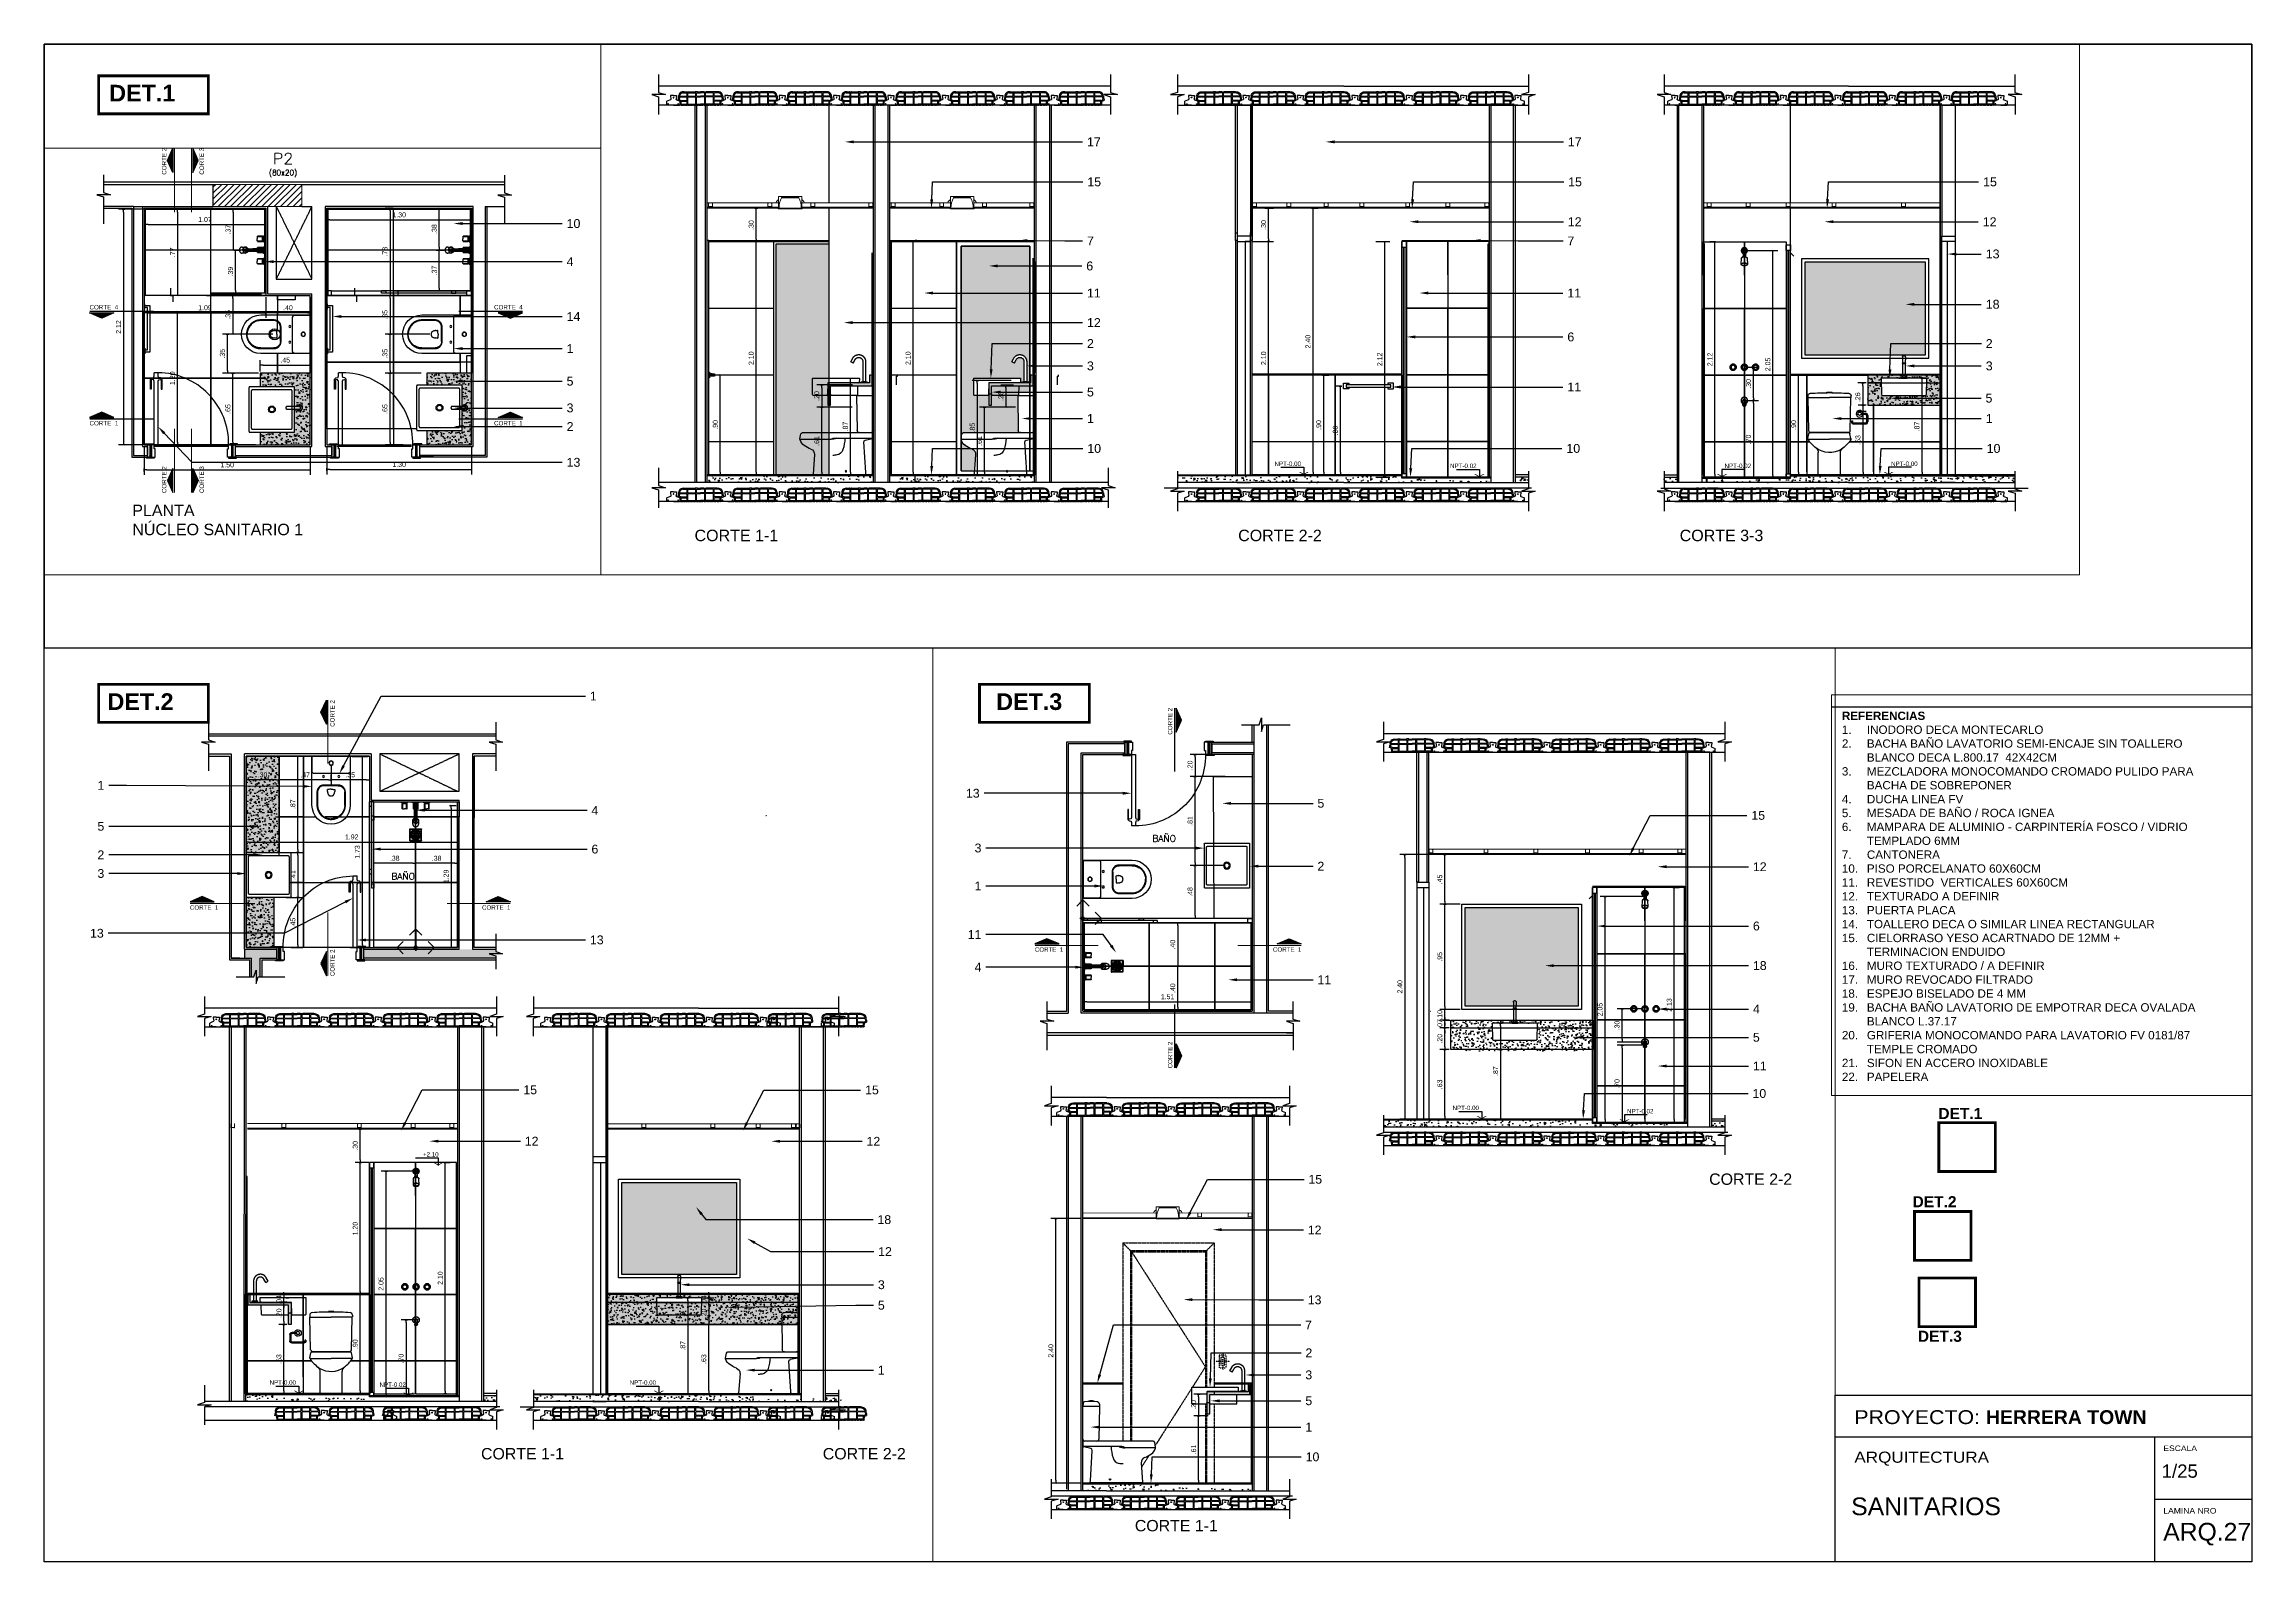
# Paper-space layout 'Baños' of a CAD drawing. Header units: metres. Extents: x 22 to 817, y 20 to 567.
# The model-space entities are those that its viewports show. They can reach past a viewport. Long polylines and large blocks are cut down to what shows.
import ezdxf
from ezdxf import colors
from ezdxf.entities.mleader import LeaderData, LeaderLine
from ezdxf.enums import TextEntityAlignment as Align
from ezdxf.math import Vec2, Vec3

# ---------------------------------------------------------------- set-up
doc = ezdxf.new("R2010")
doc.units = ezdxf.units.M
doc.header["$LTSCALE"] = 10
doc.linetypes.add('DASHED2', pattern=[0.375, 0.25, -0.125])
doc.linetypes.add('HIDDEN', pattern=[0.375, 0.25, -0.125])
for name, color, linetype in [('-SAN ACC', 140, 'Continuous'), ('0.1', 1, 'Continuous'), ('0.2', 2, 'Continuous'), ('01', 1, 'Continuous'), ('02', 2, 'Continuous'), ('02-LH ladrillo hueco 02', 1, 'Continuous'), ('1_MUROS', 6, 'Continuous'), ('25-TXT', 2, 'Continuous'), ('A- Hatch Hormigon', 255, 'Continuous'), ('A-ABERTURAS', 2, 'Continuous'), ('A-Autos', 254, 'Continuous'), ('A-Balcon', 1, 'Continuous'), ('A-EQUIPAMIENTO', 251, 'Continuous'), ('A-EQUIPAMIENTO FIJO', 1, 'Continuous'), ('A-MUROS', 6, 'Continuous'), ('A-PISOS', 1, 'Continuous'), ('A-Proyección', 1, 'HIDDEN'), ('A-REVOQUE', 1, 'Continuous'), ('A-Revoques', 1, 'Continuous'), ('A-Texto', 3, 'Continuous'), ('A-TEXTOS', 2, 'Continuous'), ('aberturas', 2, 'Continuous'), ('contorno', 2, 'Continuous'), ('Corte t', 2, 'Continuous'), ('ELECTRICIDAD-P-T', 8, 'HIDDEN'), ('HT-253', 253, 'Continuous'), ('Losa rap sapito', 251, 'Continuous'), ('NRO.ROTULO', 1, 'Continuous'), ('piso', 1, 'Continuous'), ('Sanitarios', 2, 'Continuous'), ('TCOTA', 1, 'Continuous'), ('Texto', 3, 'Continuous'), ('TM-REVEST', 252, 'Continuous'), ('TM-REVOQUE', 2, 'Continuous')]:
    doc.layers.add(name, color=color, linetype=linetype)
for name, color, linetype, lineweight in [('A-Cielorraso', 1, 'Continuous', 5), ('PILAR_DIM', 253, 'Continuous', 0), ('PILAR_HORMIGON', 5, 'Continuous', 20), ('PILAR_REF', 253, 'Continuous', 0)]:
    doc.layers.add(name, color=color, linetype=linetype, lineweight=lineweight)
doc.layers.add('M-Muro hueco 11', color=131, linetype='Continuous', transparency=0.5)
doc.styles.add('1-50', font='arial.ttf', dxfattribs={"width": 1.1, "height": 0.075})
doc.styles.add('ARIAL', font='arial.ttf')
doc.styles.add('CYPETXT', font='romans', dxfattribs={"height": 0.2})
doc.styles.add('ROMANS', font='ARIALUNI.ttf', dxfattribs={"height": 0.03})
doc.styles.get("Standard").update_dxf_attribs({"font": 'arial.ttf'})
doc.styles.add('T12', font='romans.shx', dxfattribs={"height": 0.12})
doc.dimstyles.new('ST-COTA-25', dxfattribs={"dimscale": 0.25, "dimtxt": 0.18, "dimasz": 0.1, "dimexe": 0.18, "dimexo": 0.0625, "dimgap": 0.09, "dimtad": 1, "dimzin": 4, "dimdsep": 46, "dimtxsty": 'ARIAL', "dimblk1": 'COTA_N', "dimblk2": 'COTA_N', "dimsah": 1, "dimcen": 0.09, "dimclrd": 8, "dimclre": 8, "dimclrt": 1, "dimadec": 0, "dimazin": 0, "dimtfac": 1, "dimtix": 1, "dimtmove": 0, "dimatfit": 3, "dimldrblk": 'COTA_N', "dimfxl": 0.18, "dimtolj": 1, "dimtzin": 0, "dimarcsym": 0})
pattern_1 = [(180, (-120.4113203, -1280.8151423), (-9e-19, -0.0025), [])]
pattern_2 = [(180, (-120.4113203, -1280.6255607), (-9e-19, -0.0025), [])]
pattern_3 = [(95, (-154.62679, 21.083875), (0.070047325, 0.05877669), [0.009525, -0.104775]), (40, (-154.62679, 21.083875), (-0.080009227, 0.055088364), [0.00762, -0.083820292]), (145.451445, (-154.62095, 21.08877), (-0.009961899, 0.113865051), [0.008095004, -0.089045122]), (91.1842, (-154.64475, 21.10184), (0.110705122, 0.080976706), [0.0142875, -0.1571625]), (141.635558, (-154.63553, 21.10858), (-0.00354331, 0.17141338), [0.01214251, -0.133567804]), (36.18415, (-154.64475, 21.10184), (-0.00354331, 0.17141338), [0.011429984, -0.125729866]), (66, (-154.63128, 21.106326), (0.08975999, 0.017447575), [0.009525, -0.104775]), (11, (-154.63128, 21.10633), (-0.043269963, 0.086970597), [0.00762, -0.08382]), (116.451445, (-154.6238, 21.10778), (0.046490026, 0.104418171), [0.008095004, -0.089044969]), (82.5, (-154.62679, 21.083875), (-0.0288027345, 0.0309867068), [0, -0.082804, 0, -0.08509, 0, -0.0841375]), (52.5, (-154.62679, 21.083875), (-0.0117948637, 0.0590435), [0, -0.048514, 0, -0.080899, 0, -0.0320675]), (12.5, (-154.646817, 21.06385), (0.0499639315, 0.0459130978), [0, -0.03175, 0, -0.09906, 0, -0.131445]), (2.5, (-154.6558, 21.05487), (0.043381952, 0.0613611964), [0, -0.041275, 0, -0.065786, 0, -0.093345])]

# ---------------------------------------------------------------- blocks, each defined once
blk = doc.blocks.new('rótulo')
for p, q in [((-35, 45), (-35, 0)), ((0, 22.5), (-35, 22.5))]:
    blk.add_line(p, q)
for points in [[(0, 0), (-794.85, 0), (-794.85, 546.62), (0, 546.62)], [(0, 0), (-150, 0), (-150, 60), (0, 60)]]:
    blk.add_lwpolyline(points, close=True)
blk.add_lwpolyline([(-150, 45), (0, 45)])
at = {"layer": '0.1'}
blk.add_line((0, 45), (0, 0), dxfattribs=at)
at = {"attachment_point": 1, "style": '1-50'}
for s, width, gutter_width, heights, insert, char_height in [('PROYECTO: {\\fArial|b1|i0|c0|p34;HERRERA TOWN}', 176.8359, 1.12, [0], (-143.11, 54.63), 5), ('ARQUITECTURA', 55.379, 1.93, [6.85], (-143.1, 39.7), 4), ('ESCALA', 32.3125, 1.12, [3.99], (-31.86, 41.91), 2), ('LAMINA NRO', 32.3125, 1.12, [3.99], (-31.86, 19.41), 2)]:
    blk.add_mtext_dynamic_manual_height_columns(s, width=width, gutter_width=gutter_width, heights=heights, dxfattribs=dict(at, insert=insert, char_height=char_height))
blk = doc.blocks.new('A$C3C1573BB')
at = {"style": 'ROMANS'}
for tag, p in [('ESCALA', (-15.56, -25.32)), ('TITULO', (-70.23, -37.14)), ('NRO', (-20.74, -36.81))]:
    blk.add_attdef(tag, p, '', height=1.5, dxfattribs=at)
blk = doc.blocks.new('VIGUETA NUEVA')
at = {"layer": '02'}
for p, q in [((852.277, 1549.624), (852.243, 1549.611)), ((852.243, 1549.581), (852.243, 1549.611)), ((852.305, 1549.666), (852.277, 1549.666)), ((852.277, 1549.666), (852.277, 1549.661)), ((852.277, 1549.661), (852.281, 1549.631)), ((852.305, 1549.666), (852.334, 1549.666)), ((852.334, 1549.661), (852.33, 1549.631)), ((852.334, 1549.666), (852.334, 1549.661)), ((852.334, 1549.624), (852.368, 1549.611)), ((852.368, 1549.581), (852.368, 1549.611)), ((852.243, 1549.581), (852.248, 1549.576)), ((852.305, 1549.576), (852.248, 1549.576)), ((852.305, 1549.576), (852.363, 1549.576)), ((852.368, 1549.581), (852.363, 1549.576))]:
    blk.add_line(p, q, dxfattribs=at)
for centre, start, end in [((852.274, 1549.631), 294.8533, 4.4381), ((852.337, 1549.631), 175.5619, 245.1467)]:
    blk.add_arc(centre, 0.00704, start, end, dxfattribs=at)
blk = doc.blocks.new('VIGUETA NUEVA1')
at = {"layer": 'piso'}
for centre in [(-0.044, -0.081), (0, -0.02), (0.05, -0.081)]:
    blk.add_circle(centre, 0.00324, dxfattribs=at)
at = {"layer": '1_MUROS'}
blk.add_blockref('VIGUETA NUEVA', (-852.305, -1549.666), dxfattribs=at)
blk = doc.blocks.new('Losa rap zapito')
at = {"layer": 'Losa rap sapito'}
for p, q in [((283.728, -291.824), (283.726, -291.839)), ((283.746, -291.848), (283.728, -291.842)), ((283.732, -291.804), (283.729, -291.823)), ((283.739, -291.812), (283.736, -291.833)), ((283.753, -291.842), (283.738, -291.836)), ((283.742, -291.81), (283.805, -291.81)), ((283.744, -291.804), (283.805, -291.804)), ((283.747, -291.88), (283.746, -291.848)), ((283.753, -291.81), (283.805, -291.81)), ((283.753, -291.842), (283.805, -291.842)), ((283.754, -291.872), (283.754, -291.851)), ((283.756, -291.849), (283.805, -291.849)), ((283.771, -291.772), (283.805, -291.772)), ((283.781, -291.764), (283.8, -291.764)), ((283.801, -291.763), (283.821, -291.763)), ((283.808, -291.801), (283.808, -291.775)), ((283.808, -291.839), (283.808, -291.813)), ((283.808, -291.872), (283.808, -291.852)), ((283.815, -291.801), (283.815, -291.775)), ((283.815, -291.872), (283.815, -291.813)), ((283.818, -291.772), (283.884, -291.772)), ((283.818, -291.804), (283.884, -291.804)), ((283.818, -291.81), (283.884, -291.81)), ((283.821, -291.764), (283.881, -291.764)), ((283.901, -291.763), (283.882, -291.763)), ((283.887, -291.801), (283.887, -291.775)), ((283.887, -291.872), (283.887, -291.813)), ((283.894, -291.801), (283.894, -291.775)), ((283.894, -291.872), (283.894, -291.813)), ((283.897, -291.772), (283.93, -291.772)), ((283.897, -291.804), (283.93, -291.804)), ((283.897, -291.81), (283.93, -291.81)), ((283.902, -291.764), (283.93, -291.764)), ((283.959, -291.764), (283.93, -291.764)), ((283.964, -291.772), (283.93, -291.772)), ((283.964, -291.804), (283.93, -291.804)), ((283.964, -291.81), (283.93, -291.81)), ((283.96, -291.763), (283.979, -291.763)), ((283.967, -291.801), (283.967, -291.775)), ((283.967, -291.872), (283.967, -291.813)), ((283.973, -291.801), (283.973, -291.775)), ((283.973, -291.872), (283.973, -291.813)), ((284.043, -291.772), (283.976, -291.772)), ((284.043, -291.804), (283.976, -291.804)), ((284.043, -291.81), (283.976, -291.81)), ((284.039, -291.764), (283.98, -291.764)), ((284.059, -291.763), (284.04, -291.763)), ((284.046, -291.801), (284.046, -291.775)), ((284.046, -291.872), (284.046, -291.813)), ((284.053, -291.801), (284.053, -291.775)), ((284.053, -291.839), (284.053, -291.813)), ((284.053, -291.872), (284.053, -291.852)), ((284.09, -291.772), (284.056, -291.772)), ((284.117, -291.804), (284.056, -291.804)), ((284.119, -291.81), (284.056, -291.81)), ((284.107, -291.81), (284.056, -291.81)), ((284.107, -291.842), (284.056, -291.842)), ((284.104, -291.849), (284.056, -291.849)), ((284.079, -291.764), (284.06, -291.764)), ((284.107, -291.842), (284.123, -291.836)), ((284.107, -291.872), (284.107, -291.851)), ((284.114, -291.88), (284.115, -291.848)), ((284.115, -291.848), (284.133, -291.842)), ((284.121, -291.812), (284.125, -291.833)), ((284.129, -291.804), (284.131, -291.823)), ((284.133, -291.824), (284.135, -291.839)), ((283.754, -291.884), (283.75, -291.884)), ((283.754, -291.884), (283.752, -291.884)), ((283.754, -291.884), (283.752, -291.884)), ((283.754, -291.884), (283.754, -291.883)), ((283.754, -291.883), (283.76, -291.883)), ((283.757, -291.875), (283.805, -291.875)), ((283.76, -291.884), (283.76, -291.883)), ((283.76, -291.884), (283.766, -291.884)), ((283.771, -291.883), (283.766, -291.883)), ((283.766, -291.884), (283.766, -291.883)), ((283.771, -291.884), (283.771, -291.883)), ((283.771, -291.884), (283.777, -291.884)), ((283.777, -291.884), (283.777, -291.883)), ((283.783, -291.883), (283.777, -291.883)), ((283.783, -291.884), (283.783, -291.883)), ((283.783, -291.884), (283.789, -291.884)), ((283.789, -291.884), (283.789, -291.883)), ((283.789, -291.883), (283.795, -291.883)), ((283.795, -291.884), (283.795, -291.883)), ((283.8, -291.884), (283.795, -291.884)), ((283.8, -291.883), (283.806, -291.883)), ((283.8, -291.884), (283.8, -291.883)), ((283.806, -291.884), (283.806, -291.883)), ((283.812, -291.884), (283.806, -291.884)), ((283.812, -291.883), (283.818, -291.883)), ((283.812, -291.884), (283.812, -291.883)), ((283.812, -291.883), (283.818, -291.883)), ((283.818, -291.875), (283.884, -291.875)), ((283.818, -291.884), (283.818, -291.883)), ((283.818, -291.884), (283.823, -291.884)), ((283.829, -291.883), (283.823, -291.883)), ((283.823, -291.884), (283.823, -291.883)), ((283.829, -291.884), (283.829, -291.883)), ((283.829, -291.884), (283.835, -291.884)), ((283.835, -291.884), (283.835, -291.883)), ((283.841, -291.883), (283.835, -291.883)), ((283.841, -291.884), (283.841, -291.883)), ((283.841, -291.884), (283.847, -291.884)), ((283.847, -291.884), (283.847, -291.883)), ((283.847, -291.883), (283.852, -291.883)), ((283.852, -291.884), (283.852, -291.883)), ((283.858, -291.884), (283.852, -291.884)), ((283.858, -291.883), (283.864, -291.883)), ((283.858, -291.884), (283.858, -291.883)), ((283.864, -291.884), (283.864, -291.883)), ((283.87, -291.884), (283.864, -291.884)), ((283.87, -291.883), (283.875, -291.883)), ((283.87, -291.884), (283.87, -291.883)), ((283.87, -291.883), (283.875, -291.883)), ((283.875, -291.884), (283.875, -291.883)), ((283.875, -291.884), (283.881, -291.884)), ((283.887, -291.883), (283.881, -291.883)), ((283.881, -291.884), (283.881, -291.883)), ((283.887, -291.884), (283.887, -291.883)), ((283.887, -291.884), (283.893, -291.884)), ((283.893, -291.884), (283.893, -291.883)), ((283.899, -291.883), (283.893, -291.883)), ((283.897, -291.875), (283.93, -291.875)), ((283.899, -291.884), (283.899, -291.883)), ((283.899, -291.884), (283.904, -291.884)), ((283.904, -291.884), (283.904, -291.883)), ((283.904, -291.883), (283.91, -291.883)), ((283.91, -291.884), (283.91, -291.883)), ((283.916, -291.884), (283.91, -291.884)), ((283.916, -291.883), (283.922, -291.883)), ((283.916, -291.884), (283.916, -291.883)), ((283.922, -291.884), (283.922, -291.883)), ((283.927, -291.884), (283.922, -291.884)), ((283.927, -291.884), (283.927, -291.883)), ((283.927, -291.883), (283.93, -291.883)), ((283.964, -291.875), (283.93, -291.875)), ((283.933, -291.883), (283.93, -291.883)), ((283.933, -291.884), (283.933, -291.883)), ((283.933, -291.884), (283.939, -291.884)), ((283.945, -291.883), (283.939, -291.883)), ((283.939, -291.884), (283.939, -291.883)), ((283.945, -291.884), (283.945, -291.883)), ((283.945, -291.884), (283.951, -291.884)), ((283.951, -291.884), (283.951, -291.883)), ((283.956, -291.883), (283.951, -291.883)), ((283.956, -291.884), (283.956, -291.883)), ((283.962, -291.884), (283.956, -291.884)), ((283.962, -291.884), (283.962, -291.883)), ((283.962, -291.883), (283.968, -291.883)), ((283.968, -291.884), (283.968, -291.883)), ((283.974, -291.884), (283.968, -291.884)), ((283.974, -291.883), (283.98, -291.883)), ((283.974, -291.884), (283.974, -291.883)), ((284.043, -291.875), (283.976, -291.875)), ((283.98, -291.884), (283.98, -291.883)), ((283.985, -291.884), (283.98, -291.884)), ((283.991, -291.883), (283.985, -291.883)), ((283.985, -291.884), (283.985, -291.883)), ((283.991, -291.883), (283.985, -291.883)), ((283.991, -291.884), (283.991, -291.883)), ((283.991, -291.884), (283.997, -291.884)), ((284.003, -291.883), (283.997, -291.883)), ((283.997, -291.884), (283.997, -291.883)), ((284.003, -291.884), (284.003, -291.883)), ((284.003, -291.884), (284.008, -291.884)), ((284.008, -291.884), (284.008, -291.883)), ((284.014, -291.883), (284.008, -291.883)), ((284.014, -291.884), (284.014, -291.883)), ((284.02, -291.884), (284.014, -291.884)), ((284.02, -291.884), (284.02, -291.883)), ((284.02, -291.883), (284.026, -291.883)), ((284.026, -291.884), (284.026, -291.883)), ((284.032, -291.884), (284.026, -291.884)), ((284.032, -291.883), (284.037, -291.883)), ((284.032, -291.884), (284.032, -291.883)), ((284.037, -291.884), (284.037, -291.883)), ((284.043, -291.884), (284.037, -291.884)), ((284.049, -291.883), (284.043, -291.883)), ((284.043, -291.884), (284.043, -291.883)), ((284.049, -291.883), (284.043, -291.883)), ((284.049, -291.884), (284.049, -291.883)), ((284.049, -291.884), (284.055, -291.884)), ((284.06, -291.883), (284.055, -291.883)), ((284.055, -291.884), (284.055, -291.883)), ((284.104, -291.875), (284.056, -291.875)), ((284.06, -291.884), (284.06, -291.883)), ((284.06, -291.884), (284.066, -291.884)), ((284.066, -291.884), (284.066, -291.883)), ((284.072, -291.883), (284.066, -291.883)), ((284.072, -291.884), (284.072, -291.883)), ((284.078, -291.884), (284.072, -291.884)), ((284.078, -291.884), (284.078, -291.883)), ((284.078, -291.883), (284.084, -291.883)), ((284.084, -291.884), (284.084, -291.883)), ((284.089, -291.884), (284.084, -291.884)), ((284.089, -291.883), (284.095, -291.883)), ((284.089, -291.884), (284.089, -291.883)), ((284.095, -291.884), (284.095, -291.883)), ((284.101, -291.884), (284.095, -291.884)), ((284.101, -291.884), (284.101, -291.883)), ((284.107, -291.883), (284.101, -291.883)), ((284.107, -291.884), (284.107, -291.883)), ((284.107, -291.884), (284.109, -291.884)), ((284.107, -291.884), (284.109, -291.884)), ((284.107, -291.884), (284.11, -291.884))]:
    blk.add_line(p, q, dxfattribs=at)
for centre, radius, start, end in [((283.729, -291.839), 0.00289, 171.8699, 249.444), ((283.729, -291.824), 0.000963, 81.8699, 171.8699), ((283.772, -291.804), 0.0404, 77.2971, 181.0135), ((283.739, -291.833), 0.00289, 171.8699, 249.444), ((283.742, -291.813), 0.00289, 90, 165.2593), ((283.772, -291.804), 0.0317, 92.259, 174.7894), ((283.744, -291.801), 0.00289, 180.2316, 270), ((283.756, -291.852), 0.00289, 90, 168.5947), ((283.801, -291.764), 0.000963, 90, 180), ((283.805, -291.775), 0.00289, 0, 90), ((283.805, -291.801), 0.00289, 270, 0), ((283.805, -291.813), 0.00289, 0, 90), ((283.805, -291.839), 0.00289, 270, 0), ((283.805, -291.852), 0.00289, 0, 90), ((283.818, -291.775), 0.00289, 90, 180), ((283.818, -291.801), 0.00289, 180, 270), ((283.818, -291.813), 0.00289, 90, 180), ((283.821, -291.764), 0.000963, 0, 90), ((283.882, -291.764), 0.000963, 90, 180), ((283.884, -291.775), 0.00289, 0, 90), ((283.884, -291.801), 0.00289, 270, 0), ((283.884, -291.813), 0.00289, 0, 90), ((283.897, -291.775), 0.00289, 90, 180), ((283.897, -291.801), 0.00289, 180, 270), ((283.897, -291.813), 0.00289, 90, 180), ((283.901, -291.764), 0.000963, 0, 90), ((283.96, -291.764), 0.000963, 90, 180), ((283.964, -291.775), 0.00289, 0, 90), ((283.964, -291.801), 0.00289, 270, 0), ((283.964, -291.813), 0.00289, 0, 90), ((283.976, -291.775), 0.00289, 90, 180), ((283.976, -291.801), 0.00289, 180, 270), ((283.976, -291.813), 0.00289, 90, 180), ((283.979, -291.764), 0.000963, 0, 90), ((284.04, -291.764), 0.000963, 90, 180), ((284.043, -291.775), 0.00289, 0, 90), ((284.043, -291.801), 0.00289, 270, 0), ((284.043, -291.813), 0.00289, 0, 90), ((284.056, -291.775), 0.00289, 90, 180), ((284.056, -291.801), 0.00289, 180, 270), ((284.056, -291.813), 0.00289, 90, 180), ((284.056, -291.839), 0.00289, 180, 270), ((284.056, -291.852), 0.00289, 90, 180), ((284.059, -291.764), 0.000963, 0, 90), ((284.088, -291.804), 0.0404, 358.9865, 102.7029), ((284.088, -291.804), 0.0317, 5.2106, 87.741), ((284.104, -291.852), 0.00289, 11.4053, 90), ((284.117, -291.801), 0.00289, 270, 359.7684), ((284.119, -291.813), 0.00289, 14.7407, 90), ((284.122, -291.833), 0.00289, 290.556, 8.1301), ((284.132, -291.824), 0.000963, 8.1301, 98.1301), ((284.132, -291.839), 0.00289, 290.556, 8.1301), ((283.751, -291.88), 0.0039, 182.4799, 268.1248), ((283.757, -291.872), 0.00289, 180, 271.41), ((283.805, -291.872), 0.00289, 270, 0), ((283.818, -291.872), 0.00289, 180, 270), ((283.884, -291.872), 0.00289, 270, 0), ((283.897, -291.872), 0.00289, 180, 270), ((283.964, -291.872), 0.00289, 270, 0), ((283.976, -291.872), 0.00289, 180, 270), ((284.043, -291.872), 0.00289, 270, 0), ((284.056, -291.872), 0.00289, 180, 270), ((284.104, -291.872), 0.00289, 268.59, 0), ((284.11, -291.88), 0.0039, 271.8752, 357.5201)]:
    blk.add_arc(centre, radius, start, end, dxfattribs=at)
blk = doc.blocks.new('N-NIV-CO')
for p, q in [((1.032, 0.343), (0, 0.343)), ((0, 0.343), (0, 0))]:
    blk.add_line(p, q)
for points in [[(-0.233, 0.135), (-0.167, 0.135), (0, 0), (0, 0.038)], [(0.233, 0.135), (0.167, 0.135), (0, 0), (0, 0.038)]]:
    blk.add_solid(points)
at = {"style": 'ARIAL'}
for tag, p in [('COTA', (0.116, 0.405)), ('NPT', (0.288, 0.049))]:
    blk.add_attdef(tag, p, '', height=0.2, dxfattribs=at)
blk = doc.blocks.new('juego de ducha california')
for p, q in [((493.228, 11758.606, 0), (493.227, 11758.605, 0)), ((493.227, 11758.605, 0), (493.227, 11758.604, 0)), ((493.227, 11758.604, 0), (493.227, 11758.603, 0)), ((493.227, 11758.603, 0), (493.227, 11758.602, 0)), ((493.227, 11758.602, 0), (493.227, 11758.601, 0)), ((493.227, 11758.601, 0), (493.227, 11758.6, 0)), ((493.227, 11758.6, 0), (493.227, 11758.6, 0)), ((493.227, 11758.6, 0), (493.227, 11758.599, 0)), ((493.227, 11758.599, 0), (493.227, 11758.598, 0)), ((493.227, 11758.598, 0), (493.228, 11758.597, 0)), ((493.229, 11758.61, 0), (493.228, 11758.609, 0)), ((493.228, 11758.609, 0), (493.228, 11758.608, 0)), ((493.229, 11758.609, 0), (493.228, 11758.608, 0)), ((493.228, 11758.608, 0), (493.228, 11758.607, 0)), ((493.228, 11758.608, 0), (493.228, 11758.607, 0)), ((493.228, 11758.607, 0), (493.228, 11758.606, 0)), ((493.228, 11758.607, 0), (493.228, 11758.606, 0)), ((493.228, 11758.606, 0), (493.228, 11758.605, 0)), ((493.228, 11758.605, 0), (493.228, 11758.604, 0)), ((493.228, 11758.604, 0), (493.228, 11758.603, 0)), ((493.228, 11758.603, 0), (493.228, 11758.602, 0)), ((493.228, 11758.602, 0), (493.228, 11758.601, 0)), ((493.228, 11758.601, 0), (493.228, 11758.6, 0)), ((493.228, 11758.6, 0), (493.228, 11758.599, 0)), ((493.228, 11758.599, 0), (493.228, 11758.599, 0)), ((493.228, 11758.599, 0), (493.228, 11758.598, 0)), ((493.228, 11758.598, 0), (493.228, 11758.597, 0)), ((493.228, 11758.597, 0), (493.228, 11758.596, 0)), ((493.228, 11758.597, 0), (493.228, 11758.596, 0)), ((493.228, 11758.596, 0), (493.228, 11758.595, 0)), ((493.228, 11758.596, 0), (493.228, 11758.595, 0)), ((493.228, 11758.595, 0), (493.228, 11758.594, 0)), ((493.228, 11758.595, 0), (493.229, 11758.594, 0)), ((493.228, 11758.594, 0), (493.228, 11758.593, 0)), ((493.228, 11758.593, 0), (493.229, 11758.592, 0)), ((493.23, 11758.613, 0), (493.229, 11758.612, 0)), ((493.229, 11758.612, 0), (493.229, 11758.611, 0)), ((493.229, 11758.611, 0), (493.229, 11758.61, 0)), ((493.23, 11758.611, 0), (493.229, 11758.61, 0)), ((493.229, 11758.61, 0), (493.229, 11758.609, 0)), ((493.229, 11758.609, 0), (493.229, 11758.609, 0)), ((493.229, 11758.594, 0), (493.229, 11758.593, 0)), ((493.229, 11758.593, 0), (493.229, 11758.592, 0)), ((493.229, 11758.592, 0), (493.229, 11758.591, 0)), ((493.229, 11758.592, 0), (493.23, 11758.591, 0)), ((493.229, 11758.591, 0), (493.229, 11758.59, 0)), ((493.229, 11758.59, 0), (493.23, 11758.589, 0)), ((493.231, 11758.615, 0), (493.23, 11758.614, 0)), ((493.23, 11758.614, 0), (493.23, 11758.613, 0)), ((493.231, 11758.614, 0), (493.23, 11758.613, 0)), ((493.23, 11758.613, 0), (493.23, 11758.613, 0)), ((493.23, 11758.613, 0), (493.23, 11758.612, 0)), ((493.23, 11758.612, 0), (493.23, 11758.611, 0)), ((493.23, 11758.591, 0), (493.23, 11758.59, 0)), ((493.23, 11758.59, 0), (493.23, 11758.59, 0)), ((493.23, 11758.59, 0), (493.231, 11758.589, 0)), ((493.23, 11758.589, 0), (493.23, 11758.589, 0)), ((493.23, 11758.589, 0), (493.231, 11758.588, 0)), ((493.232, 11758.617, 0), (493.231, 11758.616, 0)), ((493.231, 11758.616, 0), (493.231, 11758.615, 0)), ((493.232, 11758.615, 0), (493.231, 11758.615, 0)), ((493.231, 11758.615, 0), (493.231, 11758.614, 0)), ((493.231, 11758.589, 0), (493.231, 11758.588, 0)), ((493.231, 11758.588, 0), (493.231, 11758.587, 0)), ((493.231, 11758.588, 0), (493.232, 11758.587, 0)), ((493.231, 11758.587, 0), (493.232, 11758.586, 0)), ((493.233, 11758.618, 0), (493.232, 11758.618, 0)), ((493.232, 11758.618, 0), (493.232, 11758.617, 0)), ((493.233, 11758.617, 0), (493.232, 11758.616, 0)), ((493.232, 11758.616, 0), (493.232, 11758.615, 0)), ((493.232, 11758.587, 0), (493.232, 11758.586, 0)), ((493.232, 11758.586, 0), (493.232, 11758.585, 0)), ((493.232, 11758.586, 0), (493.233, 11758.586, 0)), ((493.232, 11758.585, 0), (493.233, 11758.585, 0)), ((493.234, 11758.619, 0), (493.233, 11758.618, 0)), ((493.234, 11758.618, 0), (493.233, 11758.618, 0)), ((493.233, 11758.618, 0), (493.233, 11758.617, 0)), ((493.233, 11758.586, 0), (493.233, 11758.585, 0)), ((493.233, 11758.585, 0), (493.234, 11758.584, 0)), ((493.233, 11758.585, 0), (493.234, 11758.584, 0)), ((493.235, 11758.62, 0), (493.234, 11758.62, 0)), ((493.234, 11758.62, 0), (493.234, 11758.619, 0)), ((493.235, 11758.62, 0), (493.234, 11758.619, 0)), ((493.234, 11758.619, 0), (493.234, 11758.618, 0)), ((493.234, 11758.584, 0), (493.234, 11758.583, 0)), ((493.234, 11758.584, 0), (493.234, 11758.583, 0)), ((493.234, 11758.583, 0), (493.235, 11758.582, 0)), ((493.234, 11758.583, 0), (493.235, 11758.583, 0)), ((493.236, 11758.621, 0), (493.235, 11758.62, 0)), ((493.236, 11758.62, 0), (493.235, 11758.62, 0)), ((493.235, 11758.583, 0), (493.236, 11758.582, 0)), ((493.235, 11758.582, 0), (493.235, 11758.582, 0)), ((493.235, 11758.582, 0), (493.236, 11758.581, 0)), ((493.237, 11758.622, 0), (493.236, 11758.622, 0)), ((493.236, 11758.622, 0), (493.236, 11758.621, 0)), ((493.237, 11758.622, 0), (493.236, 11758.621, 0)), ((493.236, 11758.621, 0), (493.236, 11758.62, 0)), ((493.236, 11758.582, 0), (493.236, 11758.581, 0)), ((493.236, 11758.581, 0), (493.237, 11758.58, 0)), ((493.236, 11758.581, 0), (493.237, 11758.581, 0)), ((493.238, 11758.623, 0), (493.237, 11758.622, 0)), ((493.238, 11758.622, 0), (493.237, 11758.622, 0)), ((493.237, 11758.581, 0), (493.238, 11758.58, 0)), ((493.237, 11758.58, 0), (493.238, 11758.58, 0)), ((493.239, 11758.624, 0), (493.238, 11758.623, 0)), ((493.239, 11758.623, 0), (493.238, 11758.623, 0)), ((493.238, 11758.623, 0), (493.238, 11758.622, 0)), ((493.238, 11758.58, 0), (493.238, 11758.579, 0)), ((493.238, 11758.58, 0), (493.239, 11758.58, 0)), ((493.238, 11758.579, 0), (493.239, 11758.579, 0)), ((493.24, 11758.625, 0), (493.239, 11758.624, 0)), ((493.239, 11758.624, 0), (493.239, 11758.624, 0)), ((493.24, 11758.624, 0), (493.239, 11758.623, 0)), ((493.24, 11758.605, 0), (493.239, 11758.605, 0)), ((493.239, 11758.605, 0), (493.239, 11758.604, 0)), ((493.239, 11758.604, 0), (493.239, 11758.604, 0)), ((493.239, 11758.604, 0), (493.239, 11758.603, 0)), ((493.239, 11758.603, 0), (493.239, 11758.603, 0)), ((493.239, 11758.603, 0), (493.239, 11758.602, 0)), ((493.239, 11758.602, 0), (493.239, 11758.602, 0)), ((493.239, 11758.602, 0), (493.239, 11758.601, 0)), ((493.24, 11758.602, 0), (493.239, 11758.602, 0)), ((493.239, 11758.602, 0), (493.239, 11758.601, 0)), ((493.239, 11758.601, 0), (493.239, 11758.601, 0)), ((493.239, 11758.601, 0), (493.239, 11758.6, 0)), ((493.239, 11758.601, 0), (493.24, 11758.601, 0)), ((493.239, 11758.6, 0), (493.239, 11758.6, 0)), ((493.239, 11758.6, 0), (493.239, 11758.599, 0)), ((493.239, 11758.599, 0), (493.239, 11758.598, 0)), ((493.239, 11758.598, 0), (493.239, 11758.598, 0)), ((493.239, 11758.598, 0), (493.239, 11758.597, 0)), ((493.239, 11758.597, 0), (493.24, 11758.597, 0)), ((493.239, 11758.58, 0), (493.239, 11758.579, 0)), ((493.239, 11758.579, 0), (493.24, 11758.578, 0)), ((493.239, 11758.579, 0), (493.24, 11758.579, 0)), ((493.241, 11758.625, 0), (493.24, 11758.625, 0)), ((493.241, 11758.624, 0), (493.24, 11758.624, 0)), ((493.241, 11758.608, 0), (493.24, 11758.608, 0)), ((493.24, 11758.608, 0), (493.24, 11758.607, 0)), ((493.24, 11758.607, 0), (493.24, 11758.607, 0)), ((493.24, 11758.607, 0), (493.24, 11758.606, 0)), ((493.241, 11758.607, 0), (493.24, 11758.607, 0)), ((493.24, 11758.607, 0), (493.24, 11758.606, 0)), ((493.24, 11758.606, 0), (493.24, 11758.606, 0)), ((493.24, 11758.606, 0), (493.24, 11758.605, 0)), ((493.24, 11758.606, 0), (493.24, 11758.606, 0)), ((493.24, 11758.606, 0), (493.24, 11758.605, 0)), ((493.241, 11758.605, 0), (493.24, 11758.605, 0)), ((493.24, 11758.605, 0), (493.24, 11758.604, 0)), ((493.24, 11758.605, 0), (493.24, 11758.605, 0)), ((493.24, 11758.605, 0), (493.24, 11758.604, 0)), ((493.24, 11758.604, 0), (493.24, 11758.604, 0)), ((493.24, 11758.604, 0), (493.24, 11758.603, 0)), ((493.24, 11758.604, 0), (493.24, 11758.604, 0)), ((493.24, 11758.604, 0), (493.24, 11758.603, 0)), ((493.24, 11758.603, 0), (493.24, 11758.603, 0)), ((493.24, 11758.603, 0), (493.24, 11758.602, 0)), ((493.24, 11758.603, 0), (493.24, 11758.603, 0)), ((493.24, 11758.603, 0), (493.24, 11758.602, 0)), ((493.24, 11758.602, 0), (493.24, 11758.602, 0)), ((493.24, 11758.602, 0), (493.24, 11758.601, 0)), ((493.24, 11758.601, 0), (493.24, 11758.6, 0)), ((493.24, 11758.601, 0), (493.24, 11758.601, 0)), ((493.24, 11758.601, 0), (493.24, 11758.6, 0)), ((493.24, 11758.6, 0), (493.24, 11758.6, 0)), ((493.24, 11758.6, 0), (493.24, 11758.599, 0)), ((493.24, 11758.6, 0), (493.24, 11758.6, 0)), ((493.24, 11758.6, 0), (493.24, 11758.599, 0)), ((493.24, 11758.599, 0), (493.24, 11758.598, 0)), ((493.24, 11758.599, 0), (493.24, 11758.599, 0)), ((493.24, 11758.599, 0), (493.24, 11758.598, 0)), ((493.24, 11758.598, 0), (493.24, 11758.598, 0)), ((493.24, 11758.598, 0), (493.24, 11758.597, 0)), ((493.24, 11758.598, 0), (493.24, 11758.598, 0)), ((493.24, 11758.598, 0), (493.241, 11758.597, 0)), ((493.24, 11758.597, 0), (493.24, 11758.596, 0)), ((493.24, 11758.597, 0), (493.24, 11758.597, 0)), ((493.24, 11758.597, 0), (493.24, 11758.596, 0)), ((493.24, 11758.596, 0), (493.24, 11758.596, 0)), ((493.24, 11758.596, 0), (493.24, 11758.595, 0)), ((493.24, 11758.596, 0), (493.24, 11758.596, 0)), ((493.24, 11758.596, 0), (493.241, 11758.595, 0)), ((493.24, 11758.595, 0), (493.24, 11758.595, 0)), ((493.24, 11758.595, 0), (493.241, 11758.594, 0)), ((493.24, 11758.579, 0), (493.241, 11758.578, 0)), ((493.24, 11758.578, 0), (493.241, 11758.578, 0)), ((493.242, 11758.626, 0), (493.241, 11758.625, 0)), ((493.242, 11758.625, 0), (493.241, 11758.625, 0)), ((493.241, 11758.625, 0), (493.241, 11758.624, 0)), ((493.242, 11758.61, 0), (493.241, 11758.61, 0)), ((493.241, 11758.61, 0), (493.241, 11758.609, 0)), ((493.241, 11758.609, 0), (493.241, 11758.609, 0)), ((493.241, 11758.609, 0), (493.241, 11758.608, 0)), ((493.242, 11758.609, 0), (493.241, 11758.609, 0)), ((493.241, 11758.609, 0), (493.241, 11758.608, 0)), ((493.242, 11758.608, 0), (493.241, 11758.608, 0)), ((493.241, 11758.608, 0), (493.241, 11758.607, 0)), ((493.241, 11758.608, 0), (493.241, 11758.608, 0)), ((493.241, 11758.608, 0), (493.241, 11758.607, 0)), ((493.241, 11758.607, 0), (493.241, 11758.607, 0)), ((493.241, 11758.607, 0), (493.241, 11758.606, 0)), ((493.241, 11758.606, 0), (493.241, 11758.606, 0)), ((493.241, 11758.606, 0), (493.241, 11758.605, 0)), ((493.241, 11758.597, 0), (493.241, 11758.597, 0)), ((493.241, 11758.597, 0), (493.241, 11758.596, 0)), ((493.241, 11758.596, 0), (493.241, 11758.596, 0)), ((493.241, 11758.596, 0), (493.241, 11758.596, 0)), ((493.241, 11758.596, 0), (493.241, 11758.595, 0)), ((493.241, 11758.595, 0), (493.241, 11758.595, 0)), ((493.241, 11758.595, 0), (493.241, 11758.595, 0)), ((493.241, 11758.595, 0), (493.241, 11758.594, 0)), ((493.241, 11758.595, 0), (493.242, 11758.595, 0)), ((493.241, 11758.594, 0), (493.241, 11758.594, 0)), ((493.241, 11758.594, 0), (493.241, 11758.593, 0)), ((493.241, 11758.594, 0), (493.242, 11758.594, 0)), ((493.241, 11758.593, 0), (493.241, 11758.593, 0)), ((493.241, 11758.593, 0), (493.242, 11758.592, 0)), ((493.241, 11758.578, 0), (493.242, 11758.577, 0)), ((493.241, 11758.578, 0), (493.242, 11758.578, 0)), ((493.243, 11758.626, 0), (493.242, 11758.626, 0)), ((493.243, 11758.626, 0), (493.242, 11758.625, 0)), ((493.243, 11758.612, 0), (493.242, 11758.611, 0)), ((493.242, 11758.611, 0), (493.242, 11758.611, 0)), ((493.242, 11758.611, 0), (493.242, 11758.61, 0)), ((493.243, 11758.611, 0), (493.242, 11758.61, 0)), ((493.243, 11758.61, 0), (493.242, 11758.609, 0)), ((493.242, 11758.61, 0), (493.242, 11758.61, 0)), ((493.242, 11758.61, 0), (493.242, 11758.61, 0)), ((493.242, 11758.61, 0), (493.242, 11758.609, 0)), ((493.242, 11758.609, 0), (493.242, 11758.609, 0)), ((493.242, 11758.609, 0), (493.242, 11758.609, 0)), ((493.242, 11758.609, 0), (493.242, 11758.608, 0)), ((493.242, 11758.595, 0), (493.242, 11758.594, 0)), ((493.242, 11758.594, 0), (493.242, 11758.593, 0)), ((493.242, 11758.594, 0), (493.242, 11758.594, 0)), ((493.242, 11758.594, 0), (493.242, 11758.593, 0)), ((493.242, 11758.593, 0), (493.242, 11758.593, 0)), ((493.242, 11758.593, 0), (493.242, 11758.592, 0)), ((493.242, 11758.593, 0), (493.243, 11758.593, 0)), ((493.242, 11758.592, 0), (493.242, 11758.592, 0)), ((493.242, 11758.592, 0), (493.242, 11758.592, 0)), ((493.242, 11758.592, 0), (493.243, 11758.591, 0)), ((493.242, 11758.592, 0), (493.243, 11758.592, 0)), ((493.242, 11758.578, 0), (493.242, 11758.577, 0)), ((493.242, 11758.577, 0), (493.242, 11758.577, 0)), ((493.242, 11758.577, 0), (493.243, 11758.576, 0)), ((493.242, 11758.577, 0), (493.243, 11758.577, 0)), ((493.243, 11758.626, 0), (493.243, 11758.626, 0)), ((493.244, 11758.626, 0), (493.243, 11758.626, 0)), ((493.243, 11758.612, 0), (493.243, 11758.612, 0)), ((493.243, 11758.612, 0), (493.243, 11758.612, 0)), ((493.244, 11758.612, 0), (493.243, 11758.612, 0)), ((493.243, 11758.612, 0), (493.243, 11758.611, 0)), ((493.244, 11758.611, 0), (493.243, 11758.611, 0)), ((493.243, 11758.611, 0), (493.243, 11758.61, 0)), ((493.243, 11758.611, 0), (493.243, 11758.611, 0)), ((493.243, 11758.61, 0), (493.243, 11758.61, 0)), ((493.243, 11758.593, 0), (493.243, 11758.593, 0)), ((493.243, 11758.593, 0), (493.243, 11758.592, 0)), ((493.243, 11758.592, 0), (493.243, 11758.591, 0)), ((493.243, 11758.592, 0), (493.243, 11758.592, 0)), ((493.243, 11758.591, 0), (493.243, 11758.591, 0)), ((493.243, 11758.591, 0), (493.243, 11758.59, 0)), ((493.243, 11758.591, 0), (493.243, 11758.591, 0)), ((493.243, 11758.591, 0), (493.244, 11758.591, 0)), ((493.243, 11758.59, 0), (493.244, 11758.59, 0)), ((493.243, 11758.577, 0), (493.244, 11758.576, 0)), ((493.243, 11758.576, 0), (493.244, 11758.576, 0)), ((493.245, 11758.627, 0), (493.244, 11758.627, 0)), ((493.244, 11758.627, 0), (493.243, 11758.626, 0)), ((493.245, 11758.626, 0), (493.244, 11758.626, 0)), ((493.245, 11758.613, 0), (493.244, 11758.613, 0)), ((493.244, 11758.613, 0), (493.244, 11758.613, 0)), ((493.244, 11758.613, 0), (493.243, 11758.612, 0)), ((493.245, 11758.613, 0), (493.244, 11758.612, 0)), ((493.245, 11758.612, 0), (493.244, 11758.612, 0)), ((493.244, 11758.612, 0), (493.244, 11758.611, 0)), ((493.244, 11758.612, 0), (493.244, 11758.612, 0)), ((493.244, 11758.611, 0), (493.244, 11758.611, 0)), ((493.245, 11758.604, 0), (493.244, 11758.604, 0)), ((493.244, 11758.604, 0), (493.244, 11758.603, 0)), ((493.244, 11758.603, 0), (493.244, 11758.603, 0)), ((493.244, 11758.603, 0), (493.244, 11758.603, 0)), ((493.244, 11758.603, 0), (493.244, 11758.602, 0)), ((493.244, 11758.602, 0), (493.244, 11758.602, 0)), ((493.244, 11758.602, 0), (493.244, 11758.602, 0)), ((493.244, 11758.602, 0), (493.244, 11758.601, 0)), ((493.244, 11758.578, 0), (493.244, 11758.601, 0)), ((493.243, 11758.592, 0), (493.244, 11758.591, 0)), ((493.244, 11758.591, 0), (493.244, 11758.59, 0)), ((493.244, 11758.591, 0), (493.244, 11758.591, 0)), ((493.244, 11758.59, 0), (493.244, 11758.59, 0)), ((493.244, 11758.578, 0), (493.244, 11758.554, 0)), ((493.246, 11758.627, 0), (493.245, 11758.627, 0)), ((493.246, 11758.627, 0), (493.245, 11758.626, 0)), ((493.246, 11758.614, 0), (493.245, 11758.614, 0)), ((493.245, 11758.614, 0), (493.245, 11758.613, 0)), ((493.246, 11758.614, 0), (493.245, 11758.613, 0)), ((493.246, 11758.613, 0), (493.245, 11758.613, 0)), ((493.245, 11758.613, 0), (493.245, 11758.612, 0)), ((493.245, 11758.613, 0), (493.245, 11758.613, 0)), ((493.245, 11758.613, 0), (493.245, 11758.613, 0)), ((493.245, 11758.612, 0), (493.245, 11758.612, 0)), ((493.246, 11758.607, 0), (493.245, 11758.606, 0)), ((493.245, 11758.606, 0), (493.245, 11758.606, 0)), ((493.245, 11758.606, 0), (493.245, 11758.606, 0)), ((493.245, 11758.606, 0), (493.245, 11758.605, 0)), ((493.245, 11758.605, 0), (493.245, 11758.605, 0)), ((493.245, 11758.605, 0), (493.245, 11758.605, 0)), ((493.245, 11758.605, 0), (493.245, 11758.604, 0)), ((493.247, 11758.628, 0), (493.246, 11758.627, 0)), ((493.247, 11758.627, 0), (493.246, 11758.627, 0)), ((493.247, 11758.615, 0), (493.246, 11758.615, 0)), ((493.246, 11758.615, 0), (493.246, 11758.614, 0)), ((493.247, 11758.614, 0), (493.246, 11758.613, 0)), ((493.246, 11758.614, 0), (493.246, 11758.614, 0)), ((493.247, 11758.614, 0), (493.246, 11758.614, 0)), ((493.246, 11758.614, 0), (493.246, 11758.614, 0)), ((493.246, 11758.613, 0), (493.246, 11758.613, 0)), ((493.247, 11758.608, 0), (493.246, 11758.608, 0)), ((493.246, 11758.608, 0), (493.246, 11758.607, 0)), ((493.246, 11758.607, 0), (493.246, 11758.607, 0)), ((493.246, 11758.607, 0), (493.246, 11758.607, 0)), ((493.246, 11758.607, 0), (493.246, 11758.607, 0)), ((493.248, 11758.628, 0), (493.247, 11758.628, 0)), ((493.248, 11758.628, 0), (493.247, 11758.627, 0)), ((493.247, 11758.627, 0), (493.247, 11758.627, 0)), ((493.248, 11758.615, 0), (493.247, 11758.615, 0)), ((493.247, 11758.615, 0), (493.247, 11758.615, 0)), ((493.248, 11758.615, 0), (493.247, 11758.615, 0)), ((493.247, 11758.615, 0), (493.247, 11758.614, 0)), ((493.248, 11758.614, 0), (493.247, 11758.614, 0)), ((493.247, 11758.614, 0), (493.247, 11758.614, 0)), ((493.247, 11758.614, 0), (493.247, 11758.614, 0)), ((493.248, 11758.609, 0), (493.247, 11758.609, 0)), ((493.247, 11758.609, 0), (493.247, 11758.609, 0)), ((493.247, 11758.609, 0), (493.247, 11758.608, 0)), ((493.247, 11758.608, 0), (493.247, 11758.608, 0)), ((493.249, 11758.628, 0), (493.248, 11758.628, 0)), ((493.249, 11758.628, 0), (493.248, 11758.628, 0)), ((493.249, 11758.616, 0), (493.248, 11758.616, 0)), ((493.248, 11758.616, 0), (493.248, 11758.615, 0)), ((493.249, 11758.615, 0), (493.248, 11758.615, 0)), ((493.248, 11758.615, 0), (493.248, 11758.614, 0)), ((493.249, 11758.615, 0), (493.248, 11758.615, 0)), ((493.248, 11758.615, 0), (493.248, 11758.615, 0)), ((493.249, 11758.61, 0), (493.248, 11758.61, 0)), ((493.248, 11758.61, 0), (493.248, 11758.61, 0)), ((493.248, 11758.61, 0), (493.248, 11758.609, 0)), ((493.248, 11758.609, 0), (493.248, 11758.609, 0)), ((493.25, 11758.628, 0), (493.249, 11758.628, 0)), ((493.25, 11758.628, 0), (493.249, 11758.628, 0)), ((493.25, 11758.616, 0), (493.249, 11758.616, 0)), ((493.249, 11758.616, 0), (493.249, 11758.616, 0)), ((493.25, 11758.616, 0), (493.249, 11758.615, 0)), ((493.25, 11758.615, 0), (493.249, 11758.615, 0)), ((493.249, 11758.615, 0), (493.249, 11758.615, 0)), ((493.249, 11758.615, 0), (493.249, 11758.615, 0)), ((493.25, 11758.611, 0), (493.249, 11758.61, 0)), ((493.249, 11758.61, 0), (493.249, 11758.61, 0)), ((493.249, 11758.61, 0), (493.249, 11758.61, 0)), ((493.251, 11758.629, 0), (493.25, 11758.628, 0)), ((493.251, 11758.628, 0), (493.25, 11758.628, 0)), ((493.251, 11758.617, 0), (493.25, 11758.616, 0)), ((493.25, 11758.616, 0), (493.25, 11758.616, 0)), ((493.251, 11758.616, 0), (493.25, 11758.616, 0)), ((493.25, 11758.616, 0), (493.25, 11758.616, 0)), ((493.251, 11758.615, 0), (493.25, 11758.615, 0)), ((493.25, 11758.615, 0), (493.25, 11758.615, 0)), ((493.251, 11758.611, 0), (493.25, 11758.611, 0)), ((493.25, 11758.611, 0), (493.25, 11758.611, 0)), ((493.25, 11758.611, 0), (493.25, 11758.611, 0)), ((493.252, 11758.629, 0), (493.251, 11758.629, 0)), ((493.252, 11758.628, 0), (493.251, 11758.628, 0)), ((493.252, 11758.617, 0), (493.251, 11758.617, 0)), ((493.251, 11758.617, 0), (493.251, 11758.617, 0)), ((493.252, 11758.616, 0), (493.251, 11758.616, 0)), ((493.251, 11758.616, 0), (493.251, 11758.615, 0)), ((493.252, 11758.616, 0), (493.251, 11758.616, 0)), ((493.251, 11758.616, 0), (493.251, 11758.616, 0)), ((493.252, 11758.611, 0), (493.251, 11758.611, 0)), ((493.251, 11758.611, 0), (493.251, 11758.611, 0)), ((493.251, 11758.611, 0), (493.251, 11758.611, 0)), ((493.253, 11758.629, 0), (493.252, 11758.629, 0)), ((493.253, 11758.628, 0), (493.252, 11758.628, 0)), ((493.253, 11758.617, 0), (493.252, 11758.617, 0)), ((493.253, 11758.616, 0), (493.252, 11758.616, 0)), ((493.252, 11758.616, 0), (493.252, 11758.616, 0)), ((493.253, 11758.616, 0), (493.252, 11758.616, 0)), ((493.252, 11758.616, 0), (493.252, 11758.616, 0)), ((493.253, 11758.612, 0), (493.252, 11758.612, 0)), ((493.252, 11758.612, 0), (493.252, 11758.611, 0)), ((493.252, 11758.611, 0), (493.252, 11758.611, 0)), ((493.254, 11758.629, 0), (493.253, 11758.629, 0)), ((493.254, 11758.628, 0), (493.253, 11758.628, 0)), ((493.254, 11758.617, 0), (493.253, 11758.617, 0)), ((493.253, 11758.617, 0), (493.253, 11758.617, 0)), ((493.254, 11758.616, 0), (493.253, 11758.616, 0)), ((493.253, 11758.616, 0), (493.253, 11758.616, 0)), ((493.254, 11758.616, 0), (493.253, 11758.616, 0)), ((493.253, 11758.616, 0), (493.253, 11758.616, 0)), ((493.254, 11758.612, 0), (493.253, 11758.612, 0)), ((493.253, 11758.612, 0), (493.253, 11758.612, 0)), ((493.253, 11758.612, 0), (493.253, 11758.612, 0)), ((493.255, 11758.629, 0), (493.254, 11758.629, 0)), ((493.255, 11758.628, 0), (493.254, 11758.628, 0)), ((493.255, 11758.617, 0), (493.254, 11758.617, 0)), ((493.254, 11758.617, 0), (493.254, 11758.617, 0)), ((493.255, 11758.617, 0), (493.254, 11758.617, 0)), ((493.254, 11758.617, 0), (493.254, 11758.616, 0)), ((493.255, 11758.616, 0), (493.254, 11758.616, 0)), ((493.254, 11758.616, 0), (493.254, 11758.616, 0)), ((493.255, 11758.612, 0), (493.254, 11758.612, 0)), ((493.254, 11758.612, 0), (493.254, 11758.612, 0)), ((493.256, 11758.629, 0), (493.255, 11758.629, 0)), ((493.256, 11758.628, 0), (493.255, 11758.628, 0)), ((493.256, 11758.617, 0), (493.255, 11758.617, 0)), ((493.255, 11758.617, 0), (493.255, 11758.617, 0)), ((493.256, 11758.616, 0), (493.255, 11758.617, 0)), ((493.255, 11758.617, 0), (493.255, 11758.617, 0)), ((493.256, 11758.616, 0), (493.255, 11758.616, 0)), ((493.255, 11758.616, 0), (493.255, 11758.616, 0)), ((493.256, 11758.612, 0), (493.255, 11758.612, 0)), ((493.255, 11758.612, 0), (493.255, 11758.612, 0)), ((493.255, 11758.612, 0), (493.255, 11758.612, 0)), ((493.257, 11758.629, 0), (493.256, 11758.629, 0)), ((493.257, 11758.628, 0), (493.256, 11758.628, 0)), ((493.257, 11758.617, 0), (493.256, 11758.617, 0)), ((493.256, 11758.617, 0), (493.256, 11758.617, 0)), ((493.257, 11758.616, 0), (493.256, 11758.616, 0)), ((493.256, 11758.616, 0), (493.256, 11758.616, 0)), ((493.257, 11758.616, 0), (493.256, 11758.616, 0)), ((493.256, 11758.616, 0), (493.256, 11758.616, 0)), ((493.257, 11758.612, 0), (493.256, 11758.612, 0)), ((493.256, 11758.612, 0), (493.256, 11758.612, 0)), ((493.256, 11758.612, 0), (493.256, 11758.612, 0)), ((493.258, 11758.629, 0), (493.257, 11758.629, 0)), ((493.258, 11758.628, 0), (493.257, 11758.628, 0)), ((493.257, 11758.628, 0), (493.257, 11758.628, 0)), ((493.258, 11758.617, 0), (493.257, 11758.617, 0)), ((493.257, 11758.617, 0), (493.257, 11758.617, 0)), ((493.258, 11758.616, 0), (493.257, 11758.616, 0)), ((493.257, 11758.616, 0), (493.257, 11758.616, 0)), ((493.258, 11758.616, 0), (493.257, 11758.616, 0)), ((493.257, 11758.616, 0), (493.257, 11758.616, 0)), ((493.257, 11758.611, 0), (493.257, 11758.612, 0)), ((493.257, 11758.612, 0), (493.257, 11758.612, 0)), ((493.258, 11758.611, 0), (493.257, 11758.611, 0)), ((493.259, 11758.629, 0), (493.258, 11758.629, 0)), ((493.259, 11758.628, 0), (493.258, 11758.628, 0)), ((493.259, 11758.616, 0), (493.258, 11758.617, 0)), ((493.258, 11758.617, 0), (493.258, 11758.617, 0)), ((493.259, 11758.615, 0), (493.258, 11758.616, 0)), ((493.258, 11758.616, 0), (493.258, 11758.616, 0)), ((493.259, 11758.616, 0), (493.258, 11758.616, 0)), ((493.258, 11758.616, 0), (493.258, 11758.616, 0)), ((493.259, 11758.611, 0), (493.258, 11758.611, 0)), ((493.258, 11758.611, 0), (493.258, 11758.611, 0)), ((493.258, 11758.611, 0), (493.258, 11758.611, 0)), ((493.259, 11758.628, 0), (493.259, 11758.629, 0)), ((493.26, 11758.628, 0), (493.259, 11758.628, 0)), ((493.26, 11758.628, 0), (493.259, 11758.628, 0)), ((493.26, 11758.616, 0), (493.259, 11758.616, 0)), ((493.259, 11758.616, 0), (493.259, 11758.616, 0)), ((493.26, 11758.616, 0), (493.259, 11758.616, 0)), ((493.259, 11758.616, 0), (493.259, 11758.616, 0)), ((493.26, 11758.615, 0), (493.259, 11758.615, 0)), ((493.259, 11758.615, 0), (493.259, 11758.615, 0)), ((493.26, 11758.611, 0), (493.259, 11758.611, 0)), ((493.259, 11758.611, 0), (493.259, 11758.611, 0)), ((493.259, 11758.611, 0), (493.259, 11758.611, 0)), ((493.261, 11758.628, 0), (493.26, 11758.628, 0)), ((493.261, 11758.628, 0), (493.26, 11758.628, 0)), ((493.261, 11758.616, 0), (493.26, 11758.616, 0)), ((493.26, 11758.616, 0), (493.26, 11758.616, 0)), ((493.26, 11758.615, 0), (493.26, 11758.616, 0)), ((493.261, 11758.615, 0), (493.26, 11758.615, 0)), ((493.26, 11758.615, 0), (493.26, 11758.615, 0)), ((493.261, 11758.615, 0), (493.26, 11758.615, 0)), ((493.26, 11758.61, 0), (493.26, 11758.611, 0)), ((493.261, 11758.61, 0), (493.26, 11758.61, 0)), ((493.26, 11758.61, 0), (493.26, 11758.61, 0)), ((493.262, 11758.627, 0), (493.261, 11758.628, 0)), ((493.262, 11758.628, 0), (493.261, 11758.628, 0)), ((493.261, 11758.615, 0), (493.261, 11758.616, 0)), ((493.262, 11758.615, 0), (493.261, 11758.615, 0)), ((493.261, 11758.614, 0), (493.261, 11758.615, 0)), ((493.261, 11758.615, 0), (493.261, 11758.615, 0)), ((493.262, 11758.615, 0), (493.261, 11758.615, 0)), ((493.261, 11758.615, 0), (493.261, 11758.615, 0)), ((493.262, 11758.614, 0), (493.261, 11758.614, 0)), ((493.262, 11758.609, 0), (493.261, 11758.61, 0)), ((493.261, 11758.61, 0), (493.261, 11758.61, 0)), ((493.261, 11758.61, 0), (493.261, 11758.61, 0)), ((493.263, 11758.627, 0), (493.262, 11758.628, 0)), ((493.263, 11758.627, 0), (493.262, 11758.627, 0)), ((493.263, 11758.615, 0), (493.262, 11758.615, 0)), ((493.262, 11758.615, 0), (493.262, 11758.615, 0)), ((493.263, 11758.614, 0), (493.262, 11758.615, 0)), ((493.262, 11758.615, 0), (493.262, 11758.615, 0)), ((493.263, 11758.614, 0), (493.262, 11758.614, 0)), ((493.262, 11758.614, 0), (493.262, 11758.614, 0)), ((493.263, 11758.608, 0), (493.262, 11758.609, 0)), ((493.262, 11758.609, 0), (493.262, 11758.609, 0)), ((493.262, 11758.609, 0), (493.262, 11758.609, 0)), ((493.262, 11758.609, 0), (493.262, 11758.609, 0)), ((493.264, 11758.627, 0), (493.263, 11758.627, 0)), ((493.264, 11758.627, 0), (493.263, 11758.627, 0)), ((493.263, 11758.614, 0), (493.263, 11758.615, 0)), ((493.264, 11758.614, 0), (493.263, 11758.614, 0)), ((493.263, 11758.613, 0), (493.263, 11758.614, 0)), ((493.264, 11758.614, 0), (493.263, 11758.614, 0)), ((493.263, 11758.614, 0), (493.263, 11758.614, 0)), ((493.264, 11758.613, 0), (493.263, 11758.613, 0)), ((493.263, 11758.607, 0), (493.263, 11758.608, 0)), ((493.263, 11758.608, 0), (493.263, 11758.608, 0)), ((493.263, 11758.608, 0), (493.263, 11758.608, 0)), ((493.264, 11758.607, 0), (493.263, 11758.607, 0)), ((493.263, 11758.607, 0), (493.263, 11758.607, 0)), ((493.265, 11758.626, 0), (493.264, 11758.627, 0)), ((493.265, 11758.627, 0), (493.264, 11758.627, 0)), ((493.265, 11758.613, 0), (493.264, 11758.614, 0)), ((493.264, 11758.614, 0), (493.264, 11758.614, 0)), ((493.264, 11758.613, 0), (493.264, 11758.614, 0)), ((493.264, 11758.612, 0), (493.264, 11758.613, 0)), ((493.264, 11758.613, 0), (493.264, 11758.613, 0)), ((493.265, 11758.613, 0), (493.264, 11758.613, 0)), ((493.264, 11758.613, 0), (493.264, 11758.613, 0)), ((493.265, 11758.612, 0), (493.264, 11758.612, 0)), ((493.264, 11758.606, 0), (493.264, 11758.607, 0)), ((493.264, 11758.607, 0), (493.264, 11758.607, 0)), ((493.264, 11758.605, 0), (493.264, 11758.606, 0)), ((493.264, 11758.606, 0), (493.264, 11758.606, 0)), ((493.264, 11758.606, 0), (493.264, 11758.606, 0)), ((493.265, 11758.605, 0), (493.264, 11758.605, 0)), ((493.266, 11758.626, 0), (493.265, 11758.627, 0)), ((493.266, 11758.626, 0), (493.265, 11758.626, 0)), ((493.265, 11758.626, 0), (493.265, 11758.626, 0)), ((493.266, 11758.612, 0), (493.265, 11758.613, 0)), ((493.265, 11758.613, 0), (493.265, 11758.613, 0)), ((493.265, 11758.613, 0), (493.265, 11758.613, 0)), ((493.265, 11758.612, 0), (493.265, 11758.613, 0)), ((493.265, 11758.611, 0), (493.265, 11758.612, 0)), ((493.265, 11758.612, 0), (493.265, 11758.612, 0)), ((493.266, 11758.612, 0), (493.265, 11758.612, 0)), ((493.266, 11758.611, 0), (493.265, 11758.611, 0)), ((493.265, 11758.604, 0), (493.265, 11758.605, 0)), ((493.265, 11758.605, 0), (493.265, 11758.605, 0)), ((493.265, 11758.603, 0), (493.265, 11758.604, 0)), ((493.265, 11758.604, 0), (493.265, 11758.604, 0)), ((493.265, 11758.602, 0), (493.265, 11758.603, 0)), ((493.265, 11758.603, 0), (493.265, 11758.603, 0)), ((493.265, 11758.603, 0), (493.265, 11758.603, 0)), ((493.265, 11758.601, 0), (493.265, 11758.602, 0)), ((493.265, 11758.602, 0), (493.265, 11758.602, 0)), ((493.265, 11758.602, 0), (493.265, 11758.602, 0)), ((493.265, 11758.601, 0), (493.265, 11758.59, 0)), ((493.265, 11758.591, 0), (493.266, 11758.591, 0)), ((493.265, 11758.59, 0), (493.266, 11758.591, 0)), ((493.265, 11758.59, 0), (493.265, 11758.578, 0)), ((493.265, 11758.59, 0), (493.266, 11758.59, 0)), ((493.265, 11758.578, 0), (493.265, 11758.554, 0)), ((493.265, 11758.576, 0), (493.266, 11758.577, 0)), ((493.265, 11758.576, 0), (493.266, 11758.576, 0)), ((493.267, 11758.625, 0), (493.266, 11758.626, 0)), ((493.267, 11758.626, 0), (493.266, 11758.626, 0)), ((493.267, 11758.612, 0), (493.266, 11758.612, 0)), ((493.266, 11758.612, 0), (493.266, 11758.612, 0)), ((493.266, 11758.611, 0), (493.266, 11758.612, 0)), ((493.266, 11758.612, 0), (493.266, 11758.612, 0)), ((493.266, 11758.61, 0), (493.266, 11758.611, 0)), ((493.266, 11758.611, 0), (493.266, 11758.611, 0)), ((493.267, 11758.611, 0), (493.266, 11758.611, 0)), ((493.267, 11758.61, 0), (493.266, 11758.61, 0)), ((493.266, 11758.592, 0), (493.266, 11758.593, 0)), ((493.266, 11758.593, 0), (493.267, 11758.593, 0)), ((493.266, 11758.591, 0), (493.266, 11758.592, 0)), ((493.266, 11758.592, 0), (493.266, 11758.592, 0)), ((493.266, 11758.591, 0), (493.267, 11758.592, 0)), ((493.266, 11758.59, 0), (493.266, 11758.591, 0)), ((493.266, 11758.591, 0), (493.267, 11758.591, 0)), ((493.266, 11758.591, 0), (493.266, 11758.591, 0)), ((493.266, 11758.591, 0), (493.266, 11758.591, 0)), ((493.266, 11758.59, 0), (493.266, 11758.59, 0)), ((493.266, 11758.576, 0), (493.267, 11758.577, 0)), ((493.266, 11758.577, 0), (493.267, 11758.577, 0)), ((493.268, 11758.626, 0), (493.267, 11758.626, 0)), ((493.268, 11758.625, 0), (493.267, 11758.625, 0)), ((493.267, 11758.611, 0), (493.267, 11758.612, 0)), ((493.268, 11758.61, 0), (493.267, 11758.611, 0)), ((493.267, 11758.611, 0), (493.267, 11758.611, 0)), ((493.267, 11758.61, 0), (493.267, 11758.611, 0)), ((493.267, 11758.609, 0), (493.267, 11758.61, 0)), ((493.268, 11758.609, 0), (493.267, 11758.61, 0)), ((493.267, 11758.61, 0), (493.267, 11758.61, 0)), ((493.267, 11758.61, 0), (493.267, 11758.61, 0)), ((493.268, 11758.608, 0), (493.267, 11758.609, 0)), ((493.267, 11758.609, 0), (493.267, 11758.609, 0)), ((493.267, 11758.609, 0), (493.267, 11758.609, 0)), ((493.267, 11758.593, 0), (493.267, 11758.594, 0)), ((493.267, 11758.594, 0), (493.268, 11758.594, 0)), ((493.267, 11758.593, 0), (493.267, 11758.593, 0)), ((493.267, 11758.592, 0), (493.267, 11758.593, 0)), ((493.267, 11758.593, 0), (493.267, 11758.593, 0)), ((493.267, 11758.591, 0), (493.267, 11758.592, 0)), ((493.267, 11758.592, 0), (493.267, 11758.592, 0)), ((493.267, 11758.592, 0), (493.268, 11758.592, 0)), ((493.267, 11758.592, 0), (493.267, 11758.592, 0)), ((493.267, 11758.577, 0), (493.268, 11758.578, 0)), ((493.267, 11758.577, 0), (493.268, 11758.577, 0)), ((493.268, 11758.625, 0), (493.268, 11758.626, 0)), ((493.269, 11758.624, 0), (493.268, 11758.625, 0)), ((493.269, 11758.625, 0), (493.268, 11758.625, 0)), ((493.268, 11758.609, 0), (493.268, 11758.61, 0)), ((493.268, 11758.61, 0), (493.268, 11758.61, 0)), ((493.269, 11758.608, 0), (493.268, 11758.609, 0)), ((493.268, 11758.609, 0), (493.268, 11758.609, 0)), ((493.268, 11758.608, 0), (493.268, 11758.609, 0)), ((493.268, 11758.609, 0), (493.268, 11758.609, 0)), ((493.268, 11758.607, 0), (493.268, 11758.608, 0)), ((493.268, 11758.608, 0), (493.268, 11758.608, 0)), ((493.269, 11758.607, 0), (493.268, 11758.608, 0)), ((493.268, 11758.608, 0), (493.268, 11758.608, 0)), ((493.269, 11758.606, 0), (493.268, 11758.607, 0)), ((493.268, 11758.607, 0), (493.268, 11758.607, 0)), ((493.268, 11758.595, 0), (493.268, 11758.596, 0)), ((493.268, 11758.596, 0), (493.268, 11758.596, 0)), ((493.268, 11758.596, 0), (493.269, 11758.596, 0)), ((493.268, 11758.594, 0), (493.268, 11758.595, 0)), ((493.268, 11758.595, 0), (493.268, 11758.595, 0)), ((493.268, 11758.594, 0), (493.268, 11758.595, 0)), ((493.268, 11758.595, 0), (493.269, 11758.595, 0)), ((493.268, 11758.593, 0), (493.269, 11758.594, 0)), ((493.267, 11758.593, 0), (493.268, 11758.594, 0)), ((493.268, 11758.594, 0), (493.268, 11758.594, 0)), ((493.268, 11758.592, 0), (493.268, 11758.593, 0)), ((493.268, 11758.593, 0), (493.268, 11758.593, 0)), ((493.268, 11758.577, 0), (493.269, 11758.578, 0)), ((493.268, 11758.578, 0), (493.269, 11758.578, 0)), ((493.27, 11758.624, 0), (493.269, 11758.625, 0)), ((493.27, 11758.623, 0), (493.269, 11758.624, 0)), ((493.269, 11758.624, 0), (493.269, 11758.624, 0)), ((493.269, 11758.607, 0), (493.269, 11758.608, 0)), ((493.269, 11758.608, 0), (493.269, 11758.608, 0)), ((493.27, 11758.606, 0), (493.269, 11758.607, 0)), ((493.269, 11758.607, 0), (493.269, 11758.607, 0)), ((493.269, 11758.606, 0), (493.269, 11758.607, 0)), ((493.269, 11758.607, 0), (493.269, 11758.607, 0)), ((493.269, 11758.605, 0), (493.269, 11758.606, 0)), ((493.269, 11758.606, 0), (493.269, 11758.606, 0)), ((493.269, 11758.605, 0), (493.269, 11758.606, 0)), ((493.269, 11758.606, 0), (493.269, 11758.606, 0)), ((493.269, 11758.604, 0), (493.269, 11758.605, 0)), ((493.269, 11758.605, 0), (493.269, 11758.605, 0)), ((493.27, 11758.604, 0), (493.269, 11758.605, 0)), ((493.269, 11758.605, 0), (493.269, 11758.605, 0)), ((493.269, 11758.603, 0), (493.269, 11758.604, 0)), ((493.269, 11758.604, 0), (493.269, 11758.604, 0)), ((493.269, 11758.602, 0), (493.269, 11758.603, 0)), ((493.269, 11758.603, 0), (493.269, 11758.603, 0)), ((493.269, 11758.601, 0), (493.269, 11758.602, 0)), ((493.269, 11758.602, 0), (493.269, 11758.602, 0)), ((493.269, 11758.6, 0), (493.269, 11758.601, 0)), ((493.269, 11758.601, 0), (493.269, 11758.601, 0)), ((493.269, 11758.599, 0), (493.269, 11758.6, 0)), ((493.269, 11758.6, 0), (493.269, 11758.6, 0)), ((493.269, 11758.598, 0), (493.269, 11758.599, 0)), ((493.269, 11758.599, 0), (493.269, 11758.599, 0)), ((493.269, 11758.597, 0), (493.269, 11758.598, 0)), ((493.269, 11758.598, 0), (493.269, 11758.598, 0)), ((493.269, 11758.597, 0), (493.27, 11758.598, 0)), ((493.269, 11758.596, 0), (493.269, 11758.597, 0)), ((493.269, 11758.597, 0), (493.269, 11758.597, 0)), ((493.269, 11758.596, 0), (493.269, 11758.597, 0)), ((493.269, 11758.597, 0), (493.269, 11758.597, 0)), ((493.269, 11758.595, 0), (493.269, 11758.596, 0)), ((493.269, 11758.596, 0), (493.27, 11758.596, 0)), ((493.269, 11758.595, 0), (493.269, 11758.596, 0)), ((493.269, 11758.596, 0), (493.269, 11758.596, 0)), ((493.269, 11758.594, 0), (493.269, 11758.595, 0)), ((493.269, 11758.595, 0), (493.269, 11758.595, 0)), ((493.269, 11758.595, 0), (493.269, 11758.595, 0)), ((493.269, 11758.594, 0), (493.269, 11758.594, 0)), ((493.269, 11758.578, 0), (493.27, 11758.579, 0)), ((493.269, 11758.578, 0), (493.269, 11758.579, 0)), ((493.269, 11758.579, 0), (493.27, 11758.579, 0)), ((493.269, 11758.578, 0), (493.269, 11758.578, 0)), ((493.271, 11758.624, 0), (493.27, 11758.624, 0)), ((493.271, 11758.623, 0), (493.27, 11758.623, 0)), ((493.27, 11758.605, 0), (493.27, 11758.606, 0)), ((493.27, 11758.606, 0), (493.27, 11758.606, 0)), ((493.27, 11758.604, 0), (493.27, 11758.605, 0)), ((493.27, 11758.605, 0), (493.27, 11758.605, 0)), ((493.27, 11758.603, 0), (493.27, 11758.604, 0)), ((493.27, 11758.604, 0), (493.27, 11758.604, 0)), ((493.27, 11758.603, 0), (493.27, 11758.604, 0)), ((493.27, 11758.604, 0), (493.27, 11758.604, 0)), ((493.27, 11758.602, 0), (493.27, 11758.603, 0)), ((493.27, 11758.603, 0), (493.27, 11758.603, 0)), ((493.27, 11758.602, 0), (493.27, 11758.603, 0)), ((493.27, 11758.603, 0), (493.27, 11758.603, 0)), ((493.27, 11758.601, 0), (493.27, 11758.602, 0)), ((493.27, 11758.602, 0), (493.27, 11758.602, 0)), ((493.27, 11758.601, 0), (493.27, 11758.602, 0)), ((493.27, 11758.602, 0), (493.27, 11758.602, 0)), ((493.27, 11758.6, 0), (493.27, 11758.601, 0)), ((493.27, 11758.601, 0), (493.27, 11758.601, 0)), ((493.27, 11758.6, 0), (493.27, 11758.601, 0)), ((493.27, 11758.601, 0), (493.27, 11758.601, 0)), ((493.27, 11758.599, 0), (493.27, 11758.6, 0)), ((493.27, 11758.6, 0), (493.27, 11758.6, 0)), ((493.27, 11758.599, 0), (493.27, 11758.6, 0)), ((493.27, 11758.6, 0), (493.27, 11758.6, 0)), ((493.27, 11758.598, 0), (493.27, 11758.599, 0)), ((493.27, 11758.598, 0), (493.27, 11758.599, 0)), ((493.27, 11758.597, 0), (493.27, 11758.598, 0)), ((493.27, 11758.598, 0), (493.27, 11758.598, 0)), ((493.27, 11758.598, 0), (493.27, 11758.598, 0)), ((493.27, 11758.596, 0), (493.27, 11758.597, 0)), ((493.27, 11758.597, 0), (493.27, 11758.597, 0)), ((493.27, 11758.579, 0), (493.271, 11758.58, 0)), ((493.27, 11758.579, 0), (493.271, 11758.579, 0)), ((493.272, 11758.623, 0), (493.271, 11758.624, 0)), ((493.272, 11758.622, 0), (493.271, 11758.623, 0)), ((493.271, 11758.579, 0), (493.272, 11758.58, 0)), ((493.271, 11758.58, 0), (493.272, 11758.58, 0)), ((493.272, 11758.622, 0), (493.272, 11758.623, 0)), ((493.273, 11758.621, 0), (493.272, 11758.622, 0)), ((493.272, 11758.622, 0), (493.272, 11758.622, 0)), ((493.273, 11758.622, 0), (493.272, 11758.622, 0)), ((493.272, 11758.58, 0), (493.272, 11758.581, 0)), ((493.272, 11758.581, 0), (493.273, 11758.581, 0)), ((493.272, 11758.58, 0), (493.272, 11758.58, 0)), ((493.274, 11758.621, 0), (493.273, 11758.622, 0)), ((493.274, 11758.62, 0), (493.273, 11758.621, 0)), ((493.273, 11758.581, 0), (493.274, 11758.582, 0)), ((493.273, 11758.581, 0), (493.274, 11758.582, 0)), ((493.272, 11758.58, 0), (493.273, 11758.581, 0)), ((493.274, 11758.62, 0), (493.274, 11758.621, 0)), ((493.275, 11758.619, 0), (493.274, 11758.62, 0)), ((493.274, 11758.62, 0), (493.274, 11758.62, 0)), ((493.275, 11758.62, 0), (493.274, 11758.62, 0)), ((493.274, 11758.582, 0), (493.274, 11758.583, 0)), ((493.274, 11758.583, 0), (493.275, 11758.583, 0)), ((493.274, 11758.582, 0), (493.275, 11758.582, 0)), ((493.276, 11758.619, 0), (493.275, 11758.62, 0)), ((493.276, 11758.618, 0), (493.275, 11758.619, 0)), ((493.275, 11758.583, 0), (493.276, 11758.584, 0)), ((493.275, 11758.583, 0), (493.276, 11758.584, 0)), ((493.275, 11758.582, 0), (493.275, 11758.583, 0)), ((493.276, 11758.618, 0), (493.276, 11758.619, 0)), ((493.277, 11758.617, 0), (493.276, 11758.618, 0)), ((493.276, 11758.618, 0), (493.276, 11758.618, 0)), ((493.277, 11758.618, 0), (493.276, 11758.618, 0)), ((493.276, 11758.585, 0), (493.277, 11758.586, 0)), ((493.276, 11758.584, 0), (493.276, 11758.585, 0)), ((493.276, 11758.585, 0), (493.277, 11758.585, 0)), ((493.276, 11758.584, 0), (493.276, 11758.585, 0)), ((493.277, 11758.617, 0), (493.277, 11758.618, 0)), ((493.277, 11758.616, 0), (493.277, 11758.617, 0)), ((493.278, 11758.616, 0), (493.277, 11758.617, 0)), ((493.278, 11758.615, 0), (493.277, 11758.616, 0)), ((493.277, 11758.586, 0), (493.278, 11758.587, 0)), ((493.277, 11758.585, 0), (493.278, 11758.586, 0)), ((493.277, 11758.586, 0), (493.277, 11758.586, 0)), ((493.278, 11758.615, 0), (493.278, 11758.616, 0)), ((493.279, 11758.614, 0), (493.278, 11758.615, 0)), ((493.278, 11758.615, 0), (493.278, 11758.615, 0)), ((493.279, 11758.614, 0), (493.278, 11758.615, 0)), ((493.278, 11758.588, 0), (493.279, 11758.589, 0)), ((493.278, 11758.587, 0), (493.279, 11758.588, 0)), ((493.278, 11758.587, 0), (493.278, 11758.588, 0)), ((493.278, 11758.586, 0), (493.278, 11758.587, 0)), ((493.279, 11758.613, 0), (493.279, 11758.614, 0)), ((493.279, 11758.613, 0), (493.279, 11758.614, 0)), ((493.279, 11758.612, 0), (493.279, 11758.613, 0)), ((493.28, 11758.613, 0), (493.279, 11758.613, 0)), ((493.28, 11758.611, 0), (493.279, 11758.612, 0)), ((493.279, 11758.59, 0), (493.28, 11758.591, 0)), ((493.279, 11758.589, 0), (493.28, 11758.59, 0)), ((493.279, 11758.589, 0), (493.279, 11758.59, 0)), ((493.279, 11758.59, 0), (493.279, 11758.59, 0)), ((493.279, 11758.588, 0), (493.279, 11758.589, 0)), ((493.279, 11758.589, 0), (493.279, 11758.589, 0)), ((493.28, 11758.612, 0), (493.28, 11758.613, 0)), ((493.28, 11758.611, 0), (493.28, 11758.612, 0)), ((493.28, 11758.61, 0), (493.28, 11758.611, 0)), ((493.281, 11758.61, 0), (493.28, 11758.611, 0)), ((493.28, 11758.609, 0), (493.28, 11758.61, 0)), ((493.281, 11758.609, 0), (493.28, 11758.609, 0)), ((493.28, 11758.593, 0), (493.281, 11758.594, 0)), ((493.28, 11758.592, 0), (493.28, 11758.593, 0)), ((493.28, 11758.591, 0), (493.281, 11758.592, 0)), ((493.28, 11758.591, 0), (493.28, 11758.592, 0)), ((493.28, 11758.59, 0), (493.28, 11758.591, 0)), ((493.281, 11758.609, 0), (493.281, 11758.61, 0)), ((493.281, 11758.608, 0), (493.281, 11758.609, 0)), ((493.281, 11758.608, 0), (493.281, 11758.609, 0)), ((493.281, 11758.607, 0), (493.281, 11758.608, 0)), ((493.282, 11758.607, 0), (493.281, 11758.608, 0)), ((493.281, 11758.606, 0), (493.281, 11758.607, 0)), ((493.281, 11758.605, 0), (493.281, 11758.606, 0)), ((493.282, 11758.604, 0), (493.281, 11758.605, 0)), ((493.281, 11758.598, 0), (493.282, 11758.599, 0)), ((493.281, 11758.597, 0), (493.281, 11758.598, 0)), ((493.281, 11758.596, 0), (493.281, 11758.597, 0)), ((493.281, 11758.595, 0), (493.282, 11758.596, 0)), ((493.281, 11758.595, 0), (493.281, 11758.596, 0)), ((493.281, 11758.594, 0), (493.281, 11758.595, 0)), ((493.281, 11758.594, 0), (493.281, 11758.595, 0)), ((493.281, 11758.593, 0), (493.281, 11758.594, 0)), ((493.281, 11758.592, 0), (493.281, 11758.593, 0)), ((493.282, 11758.606, 0), (493.282, 11758.607, 0)), ((493.282, 11758.605, 0), (493.282, 11758.606, 0)), ((493.282, 11758.604, 0), (493.282, 11758.605, 0)), ((493.282, 11758.603, 0), (493.282, 11758.604, 0)), ((493.282, 11758.603, 0), (493.282, 11758.604, 0)), ((493.282, 11758.602, 0), (493.282, 11758.603, 0)), ((493.282, 11758.602, 0), (493.282, 11758.603, 0)), ((493.282, 11758.601, 0), (493.282, 11758.602, 0)), ((493.282, 11758.601, 0), (493.282, 11758.602, 0)), ((493.282, 11758.6, 0), (493.282, 11758.601, 0)), ((493.282, 11758.6, 0), (493.282, 11758.601, 0)), ((493.282, 11758.599, 0), (493.282, 11758.6, 0)), ((493.282, 11758.6, 0), (493.282, 11758.6, 0)), ((493.282, 11758.599, 0), (493.282, 11758.6, 0)), ((493.282, 11758.598, 0), (493.282, 11758.599, 0)), ((493.282, 11758.599, 0), (493.282, 11758.599, 0)), ((493.282, 11758.597, 0), (493.282, 11758.598, 0)), ((493.282, 11758.596, 0), (493.282, 11758.597, 0)), ((493.227, 11758.479, 0), (493.228, 11758.533, 0)), ((493.227, 11758.479, 0), (493.228, 11758.48, 0)), ((493.227, 11758.478, 0), (493.227, 11758.479, 0)), ((493.227, 11758.479, 0), (493.227, 11758.479, 0)), ((493.227, 11758.479, 0), (493.227, 11758.479, 0)), ((493.227, 11758.479, 0), (493.227, 11758.479, 0)), ((493.227, 11758.479, 0), (493.227, 11758.479, 0)), ((493.227, 11758.479, 0), (493.227, 11758.479, 0)), ((493.228, 11758.477, 0), (493.227, 11758.478, 0)), ((493.227, 11758.478, 0), (493.227, 11758.478, 0)), ((493.227, 11758.478, 0), (493.227, 11758.478, 0)), ((493.227, 11758.478, 0), (493.227, 11758.478, 0)), ((493.227, 11758.478, 0), (493.227, 11758.478, 0)), ((493.227, 11758.478, 0), (493.227, 11758.478, 0)), ((493.227, 11758.478, 0), (493.227, 11758.478, 0)), ((493.228, 11758.534, 0), (493.228, 11758.535, 0)), ((493.228, 11758.535, 0), (493.228, 11758.535, 0)), ((493.228, 11758.535, 0), (493.228, 11758.535, 0)), ((493.228, 11758.535, 0), (493.228, 11758.535, 0)), ((493.228, 11758.535, 0), (493.228, 11758.535, 0)), ((493.228, 11758.535, 0), (493.229, 11758.535, 0)), ((493.229, 11758.535, 0), (493.228, 11758.535, 0)), ((493.228, 11758.535, 0), (493.228, 11758.535, 0)), ((493.228, 11758.535, 0), (493.228, 11758.535, 0)), ((493.228, 11758.535, 0), (493.228, 11758.535, 0)), ((493.228, 11758.535, 0), (493.228, 11758.534, 0)), ((493.228, 11758.533, 0), (493.228, 11758.534, 0)), ((493.228, 11758.534, 0), (493.228, 11758.534, 0)), ((493.228, 11758.534, 0), (493.228, 11758.534, 0)), ((493.228, 11758.534, 0), (493.228, 11758.534, 0)), ((493.228, 11758.534, 0), (493.228, 11758.534, 0)), ((493.228, 11758.534, 0), (493.228, 11758.534, 0)), ((493.228, 11758.534, 0), (493.228, 11758.534, 0)), ((493.228, 11758.534, 0), (493.228, 11758.534, 0)), ((493.228, 11758.534, 0), (493.228, 11758.534, 0)), ((493.228, 11758.534, 0), (493.228, 11758.534, 0)), ((493.228, 11758.534, 0), (493.228, 11758.534, 0)), ((493.228, 11758.534, 0), (493.228, 11758.534, 0)), ((493.228, 11758.534, 0), (493.228, 11758.533, 0)), ((493.228, 11758.533, 0), (493.228, 11758.533, 0)), ((493.228, 11758.533, 0), (493.228, 11758.533, 0)), ((493.228, 11758.533, 0), (493.228, 11758.533, 0)), ((493.228, 11758.533, 0), (493.228, 11758.533, 0)), ((493.228, 11758.533, 0), (493.228, 11758.533, 0)), ((493.228, 11758.533, 0), (493.228, 11758.533, 0)), ((493.228, 11758.533, 0), (493.228, 11758.533, 0)), ((493.228, 11758.481, 0), (493.228, 11758.482, 0)), ((493.228, 11758.482, 0), (493.228, 11758.482, 0)), ((493.228, 11758.482, 0), (493.228, 11758.482, 0)), ((493.228, 11758.482, 0), (493.228, 11758.482, 0)), ((493.228, 11758.482, 0), (493.228, 11758.482, 0)), ((493.228, 11758.482, 0), (493.229, 11758.482, 0)), ((493.228, 11758.48, 0), (493.228, 11758.481, 0)), ((493.228, 11758.481, 0), (493.228, 11758.481, 0)), ((493.228, 11758.481, 0), (493.228, 11758.481, 0)), ((493.228, 11758.481, 0), (493.228, 11758.481, 0)), ((493.228, 11758.481, 0), (493.228, 11758.481, 0)), ((493.228, 11758.481, 0), (493.228, 11758.481, 0)), ((493.228, 11758.48, 0), (493.228, 11758.48, 0)), ((493.228, 11758.48, 0), (493.228, 11758.48, 0)), ((493.228, 11758.48, 0), (493.228, 11758.48, 0)), ((493.228, 11758.48, 0), (493.228, 11758.48, 0)), ((493.228, 11758.48, 0), (493.228, 11758.48, 0)), ((493.228, 11758.48, 0), (493.228, 11758.48, 0)), ((493.228, 11758.476, 0), (493.228, 11758.477, 0)), ((493.228, 11758.477, 0), (493.228, 11758.477, 0)), ((493.228, 11758.477, 0), (493.228, 11758.477, 0)), ((493.228, 11758.477, 0), (493.228, 11758.477, 0)), ((493.228, 11758.477, 0), (493.228, 11758.477, 0)), ((493.228, 11758.477, 0), (493.228, 11758.477, 0)), ((493.228, 11758.475, 0), (493.228, 11758.476, 0)), ((493.228, 11758.476, 0), (493.228, 11758.476, 0)), ((493.228, 11758.476, 0), (493.228, 11758.476, 0)), ((493.228, 11758.476, 0), (493.228, 11758.476, 0)), ((493.228, 11758.476, 0), (493.228, 11758.476, 0)), ((493.228, 11758.476, 0), (493.228, 11758.476, 0)), ((493.228, 11758.476, 0), (493.228, 11758.476, 0)), ((493.229, 11758.475, 0), (493.228, 11758.475, 0)), ((493.228, 11758.475, 0), (493.228, 11758.475, 0)), ((493.228, 11758.475, 0), (493.228, 11758.475, 0)), ((493.228, 11758.475, 0), (493.228, 11758.475, 0)), ((493.228, 11758.475, 0), (493.228, 11758.475, 0)), ((493.229, 11758.536, 0), (493.229, 11758.537, 0)), ((493.229, 11758.537, 0), (493.229, 11758.537, 0)), ((493.229, 11758.537, 0), (493.229, 11758.537, 0)), ((493.229, 11758.537, 0), (493.229, 11758.537, 0)), ((493.229, 11758.537, 0), (493.23, 11758.537, 0)), ((493.23, 11758.537, 0), (493.229, 11758.537, 0)), ((493.229, 11758.537, 0), (493.229, 11758.537, 0)), ((493.229, 11758.537, 0), (493.229, 11758.537, 0)), ((493.229, 11758.537, 0), (493.229, 11758.536, 0)), ((493.229, 11758.535, 0), (493.229, 11758.536, 0)), ((493.229, 11758.536, 0), (493.229, 11758.536, 0)), ((493.229, 11758.536, 0), (493.229, 11758.536, 0)), ((493.229, 11758.536, 0), (493.229, 11758.536, 0)), ((493.229, 11758.536, 0), (493.229, 11758.536, 0)), ((493.229, 11758.536, 0), (493.229, 11758.536, 0)), ((493.229, 11758.536, 0), (493.229, 11758.536, 0)), ((493.229, 11758.536, 0), (493.229, 11758.536, 0)), ((493.229, 11758.536, 0), (493.229, 11758.536, 0)), ((493.229, 11758.536, 0), (493.229, 11758.536, 0)), ((493.229, 11758.536, 0), (493.229, 11758.536, 0)), ((493.229, 11758.536, 0), (493.229, 11758.536, 0)), ((493.229, 11758.536, 0), (493.229, 11758.535, 0)), ((493.229, 11758.535, 0), (493.229, 11758.535, 0)), ((493.229, 11758.535, 0), (493.229, 11758.535, 0)), ((493.229, 11758.483, 0), (493.23, 11758.484, 0)), ((493.229, 11758.482, 0), (493.229, 11758.483, 0)), ((493.229, 11758.483, 0), (493.229, 11758.483, 0)), ((493.229, 11758.483, 0), (493.229, 11758.483, 0)), ((493.229, 11758.483, 0), (493.229, 11758.483, 0)), ((493.229, 11758.483, 0), (493.229, 11758.483, 0)), ((493.229, 11758.483, 0), (493.229, 11758.483, 0)), ((493.229, 11758.483, 0), (493.229, 11758.483, 0)), ((493.229, 11758.48, 0), (493.229, 11758.481, 0)), ((493.229, 11758.481, 0), (493.229, 11758.481, 0)), ((493.229, 11758.481, 0), (493.23, 11758.481, 0)), ((493.229, 11758.479, 0), (493.229, 11758.48, 0)), ((493.229, 11758.48, 0), (493.229, 11758.48, 0)), ((493.229, 11758.48, 0), (493.229, 11758.48, 0)), ((493.229, 11758.48, 0), (493.229, 11758.48, 0)), ((493.229, 11758.48, 0), (493.229, 11758.48, 0)), ((493.229, 11758.48, 0), (493.229, 11758.48, 0)), ((493.229, 11758.48, 0), (493.229, 11758.48, 0)), ((493.229, 11758.479, 0), (493.229, 11758.479, 0)), ((493.229, 11758.479, 0), (493.229, 11758.479, 0)), ((493.229, 11758.479, 0), (493.229, 11758.479, 0)), ((493.229, 11758.479, 0), (493.229, 11758.479, 0)), ((493.229, 11758.479, 0), (493.229, 11758.479, 0)), ((493.229, 11758.479, 0), (493.229, 11758.478, 0)), ((493.229, 11758.478, 0), (493.229, 11758.479, 0)), ((493.229, 11758.479, 0), (493.229, 11758.479, 0)), ((493.229, 11758.479, 0), (493.229, 11758.479, 0)), ((493.229, 11758.479, 0), (493.229, 11758.479, 0)), ((493.229, 11758.479, 0), (493.229, 11758.479, 0)), ((493.229, 11758.479, 0), (493.229, 11758.479, 0)), ((493.229, 11758.479, 0), (493.229, 11758.479, 0)), ((493.229, 11758.478, 0), (493.229, 11758.478, 0)), ((493.229, 11758.478, 0), (493.229, 11758.478, 0)), ((493.229, 11758.478, 0), (493.229, 11758.478, 0)), ((493.229, 11758.478, 0), (493.229, 11758.478, 0)), ((493.229, 11758.478, 0), (493.229, 11758.478, 0)), ((493.229, 11758.478, 0), (493.229, 11758.478, 0)), ((493.229, 11758.478, 0), (493.23, 11758.477, 0)), ((493.229, 11758.477, 0), (493.229, 11758.478, 0)), ((493.229, 11758.478, 0), (493.229, 11758.478, 0)), ((493.229, 11758.478, 0), (493.229, 11758.478, 0)), ((493.229, 11758.478, 0), (493.229, 11758.478, 0)), ((493.229, 11758.478, 0), (493.229, 11758.478, 0)), ((493.229, 11758.478, 0), (493.229, 11758.478, 0)), ((493.229, 11758.478, 0), (493.229, 11758.478, 0)), ((493.229, 11758.476, 0), (493.229, 11758.477, 0)), ((493.229, 11758.477, 0), (493.229, 11758.477, 0)), ((493.229, 11758.477, 0), (493.229, 11758.477, 0)), ((493.229, 11758.477, 0), (493.229, 11758.477, 0)), ((493.229, 11758.477, 0), (493.229, 11758.477, 0)), ((493.229, 11758.477, 0), (493.229, 11758.477, 0)), ((493.229, 11758.477, 0), (493.229, 11758.477, 0)), ((493.23, 11758.476, 0), (493.229, 11758.476, 0)), ((493.229, 11758.476, 0), (493.229, 11758.476, 0)), ((493.229, 11758.476, 0), (493.229, 11758.476, 0)), ((493.229, 11758.474, 0), (493.229, 11758.475, 0)), ((493.229, 11758.473, 0), (493.229, 11758.474, 0)), ((493.229, 11758.474, 0), (493.229, 11758.474, 0)), ((493.229, 11758.474, 0), (493.229, 11758.474, 0)), ((493.229, 11758.474, 0), (493.229, 11758.474, 0)), ((493.229, 11758.474, 0), (493.229, 11758.474, 0)), ((493.229, 11758.474, 0), (493.229, 11758.474, 0)), ((493.23, 11758.473, 0), (493.229, 11758.473, 0)), ((493.23, 11758.537, 0), (493.23, 11758.538, 0)), ((493.23, 11758.538, 0), (493.23, 11758.538, 0)), ((493.23, 11758.538, 0), (493.23, 11758.538, 0)), ((493.23, 11758.538, 0), (493.231, 11758.538, 0)), ((493.231, 11758.538, 0), (493.23, 11758.538, 0)), ((493.23, 11758.538, 0), (493.23, 11758.538, 0)), ((493.23, 11758.538, 0), (493.23, 11758.538, 0)), ((493.23, 11758.538, 0), (493.23, 11758.537, 0)), ((493.23, 11758.537, 0), (493.23, 11758.537, 0)), ((493.23, 11758.537, 0), (493.23, 11758.537, 0)), ((493.23, 11758.537, 0), (493.23, 11758.537, 0)), ((493.23, 11758.484, 0), (493.23, 11758.485, 0)), ((493.23, 11758.485, 0), (493.231, 11758.485, 0)), ((493.23, 11758.484, 0), (493.23, 11758.484, 0)), ((493.23, 11758.484, 0), (493.23, 11758.484, 0)), ((493.23, 11758.482, 0), (493.23, 11758.483, 0)), ((493.23, 11758.483, 0), (493.231, 11758.483, 0)), ((493.23, 11758.481, 0), (493.23, 11758.482, 0)), ((493.23, 11758.482, 0), (493.23, 11758.482, 0)), ((493.23, 11758.482, 0), (493.23, 11758.482, 0)), ((493.23, 11758.482, 0), (493.23, 11758.482, 0)), ((493.23, 11758.482, 0), (493.23, 11758.482, 0)), ((493.23, 11758.482, 0), (493.23, 11758.482, 0)), ((493.23, 11758.482, 0), (493.23, 11758.482, 0)), ((493.23, 11758.481, 0), (493.23, 11758.481, 0)), ((493.23, 11758.481, 0), (493.23, 11758.481, 0)), ((493.23, 11758.481, 0), (493.23, 11758.481, 0)), ((493.23, 11758.477, 0), (493.23, 11758.477, 0)), ((493.23, 11758.477, 0), (493.23, 11758.477, 0)), ((493.23, 11758.477, 0), (493.23, 11758.477, 0)), ((493.23, 11758.477, 0), (493.23, 11758.477, 0)), ((493.23, 11758.477, 0), (493.23, 11758.477, 0)), ((493.23, 11758.477, 0), (493.23, 11758.477, 0)), ((493.23, 11758.477, 0), (493.23, 11758.476, 0)), ((493.23, 11758.476, 0), (493.23, 11758.476, 0)), ((493.23, 11758.476, 0), (493.23, 11758.476, 0)), ((493.23, 11758.476, 0), (493.23, 11758.476, 0)), ((493.23, 11758.476, 0), (493.23, 11758.476, 0)), ((493.23, 11758.476, 0), (493.23, 11758.476, 0)), ((493.23, 11758.476, 0), (493.231, 11758.475, 0)), ((493.23, 11758.475, 0), (493.23, 11758.476, 0)), ((493.23, 11758.476, 0), (493.23, 11758.476, 0)), ((493.23, 11758.476, 0), (493.23, 11758.476, 0)), ((493.23, 11758.476, 0), (493.23, 11758.476, 0)), ((493.23, 11758.474, 0), (493.23, 11758.475, 0)), ((493.23, 11758.475, 0), (493.23, 11758.475, 0)), ((493.23, 11758.475, 0), (493.23, 11758.475, 0)), ((493.23, 11758.475, 0), (493.23, 11758.475, 0)), ((493.23, 11758.475, 0), (493.23, 11758.475, 0)), ((493.23, 11758.475, 0), (493.23, 11758.475, 0)), ((493.231, 11758.474, 0), (493.23, 11758.474, 0)), ((493.23, 11758.474, 0), (493.23, 11758.474, 0)), ((493.23, 11758.472, 0), (493.23, 11758.473, 0)), ((493.23, 11758.473, 0), (493.23, 11758.473, 0)), ((493.23, 11758.473, 0), (493.23, 11758.473, 0)), ((493.231, 11758.472, 0), (493.23, 11758.472, 0)), ((493.231, 11758.539, 0), (493.232, 11758.54, 0)), ((493.231, 11758.538, 0), (493.231, 11758.539, 0)), ((493.231, 11758.539, 0), (493.231, 11758.539, 0)), ((493.231, 11758.539, 0), (493.231, 11758.539, 0)), ((493.232, 11758.539, 0), (493.231, 11758.539, 0)), ((493.231, 11758.539, 0), (493.231, 11758.539, 0)), ((493.231, 11758.539, 0), (493.231, 11758.538, 0)), ((493.231, 11758.485, 0), (493.232, 11758.486, 0)), ((493.231, 11758.485, 0), (493.231, 11758.485, 0)), ((493.231, 11758.483, 0), (493.231, 11758.484, 0)), ((493.231, 11758.484, 0), (493.232, 11758.484, 0)), ((493.231, 11758.483, 0), (493.231, 11758.483, 0)), ((493.231, 11758.483, 0), (493.231, 11758.483, 0)), ((493.231, 11758.483, 0), (493.231, 11758.483, 0)), ((493.231, 11758.483, 0), (493.231, 11758.483, 0)), ((493.231, 11758.475, 0), (493.231, 11758.475, 0)), ((493.231, 11758.475, 0), (493.231, 11758.475, 0)), ((493.231, 11758.475, 0), (493.231, 11758.475, 0)), ((493.231, 11758.475, 0), (493.232, 11758.474, 0)), ((493.231, 11758.473, 0), (493.231, 11758.474, 0)), ((493.231, 11758.474, 0), (493.231, 11758.474, 0)), ((493.231, 11758.474, 0), (493.231, 11758.474, 0)), ((493.231, 11758.474, 0), (493.231, 11758.474, 0)), ((493.232, 11758.473, 0), (493.231, 11758.473, 0)), ((493.231, 11758.473, 0), (493.231, 11758.473, 0)), ((493.232, 11758.471, 0), (493.231, 11758.472, 0)), ((493.231, 11758.472, 0), (493.231, 11758.472, 0)), ((493.232, 11758.54, 0), (493.232, 11758.54, 0)), ((493.232, 11758.54, 0), (493.232, 11758.54, 0)), ((493.232, 11758.54, 0), (493.233, 11758.54, 0)), ((493.233, 11758.54, 0), (493.232, 11758.54, 0)), ((493.232, 11758.54, 0), (493.232, 11758.54, 0)), ((493.232, 11758.54, 0), (493.232, 11758.539, 0)), ((493.232, 11758.486, 0), (493.232, 11758.486, 0)), ((493.232, 11758.486, 0), (493.232, 11758.486, 0)), ((493.232, 11758.486, 0), (493.233, 11758.486, 0)), ((493.232, 11758.484, 0), (493.232, 11758.485, 0)), ((493.232, 11758.485, 0), (493.233, 11758.485, 0)), ((493.232, 11758.484, 0), (493.232, 11758.484, 0)), ((493.232, 11758.474, 0), (493.232, 11758.474, 0)), ((493.232, 11758.474, 0), (493.232, 11758.474, 0)), ((493.232, 11758.474, 0), (493.232, 11758.474, 0)), ((493.232, 11758.474, 0), (493.233, 11758.473, 0)), ((493.232, 11758.472, 0), (493.232, 11758.473, 0)), ((493.232, 11758.473, 0), (493.232, 11758.473, 0)), ((493.233, 11758.472, 0), (493.232, 11758.472, 0)), ((493.233, 11758.47, 0), (493.232, 11758.471, 0)), ((493.232, 11758.471, 0), (493.232, 11758.471, 0)), ((493.232, 11758.471, 0), (493.232, 11758.471, 0)), ((493.233, 11758.54, 0), (493.233, 11758.541, 0)), ((493.233, 11758.541, 0), (493.234, 11758.541, 0)), ((493.234, 11758.541, 0), (493.233, 11758.541, 0)), ((493.233, 11758.541, 0), (493.233, 11758.54, 0)), ((493.233, 11758.487, 0), (493.234, 11758.487, 0)), ((493.233, 11758.486, 0), (493.233, 11758.487, 0)), ((493.233, 11758.485, 0), (493.234, 11758.486, 0)), ((493.233, 11758.485, 0), (493.233, 11758.485, 0)), ((493.233, 11758.485, 0), (493.233, 11758.485, 0)), ((493.233, 11758.473, 0), (493.233, 11758.473, 0)), ((493.233, 11758.473, 0), (493.233, 11758.473, 0)), ((493.233, 11758.473, 0), (493.234, 11758.472, 0)), ((493.233, 11758.471, 0), (493.233, 11758.472, 0)), ((493.233, 11758.472, 0), (493.233, 11758.472, 0)), ((493.234, 11758.471, 0), (493.233, 11758.471, 0)), ((493.234, 11758.47, 0), (493.233, 11758.47, 0)), ((493.233, 11758.47, 0), (493.233, 11758.47, 0)), ((493.234, 11758.541, 0), (493.235, 11758.542, 0)), ((493.235, 11758.542, 0), (493.234, 11758.541, 0)), ((493.234, 11758.541, 0), (493.234, 11758.541, 0)), ((493.234, 11758.541, 0), (493.234, 11758.541, 0)), ((493.234, 11758.541, 0), (493.234, 11758.541, 0)), ((493.234, 11758.541, 0), (493.234, 11758.541, 0)), ((493.234, 11758.487, 0), (493.234, 11758.488, 0)), ((493.234, 11758.488, 0), (493.235, 11758.488, 0)), ((493.234, 11758.487, 0), (493.234, 11758.487, 0)), ((493.234, 11758.486, 0), (493.235, 11758.487, 0)), ((493.234, 11758.486, 0), (493.234, 11758.486, 0)), ((493.234, 11758.486, 0), (493.234, 11758.486, 0)), ((493.234, 11758.472, 0), (493.234, 11758.472, 0)), ((493.234, 11758.472, 0), (493.234, 11758.472, 0)), ((493.234, 11758.472, 0), (493.235, 11758.472, 0)), ((493.235, 11758.47, 0), (493.234, 11758.471, 0)), ((493.234, 11758.471, 0), (493.234, 11758.471, 0)), ((493.234, 11758.471, 0), (493.234, 11758.471, 0)), ((493.234, 11758.469, 0), (493.234, 11758.47, 0)), ((493.234, 11758.47, 0), (493.234, 11758.47, 0)), ((493.235, 11758.469, 0), (493.234, 11758.469, 0)), ((493.235, 11758.542, 0), (493.235, 11758.542, 0)), ((493.235, 11758.542, 0), (493.236, 11758.542, 0)), ((493.236, 11758.542, 0), (493.235, 11758.542, 0)), ((493.235, 11758.542, 0), (493.235, 11758.542, 0)), ((493.235, 11758.488, 0), (493.235, 11758.488, 0)), ((493.235, 11758.488, 0), (493.236, 11758.488, 0)), ((493.235, 11758.487, 0), (493.235, 11758.487, 0)), ((493.235, 11758.487, 0), (493.236, 11758.487, 0)), ((493.235, 11758.472, 0), (493.235, 11758.471, 0)), ((493.235, 11758.471, 0), (493.236, 11758.471, 0)), ((493.236, 11758.47, 0), (493.235, 11758.47, 0)), ((493.235, 11758.47, 0), (493.235, 11758.47, 0)), ((493.236, 11758.469, 0), (493.235, 11758.469, 0)), ((493.235, 11758.469, 0), (493.235, 11758.469, 0)), ((493.236, 11758.542, 0), (493.237, 11758.543, 0)), ((493.237, 11758.543, 0), (493.236, 11758.542, 0)), ((493.236, 11758.542, 0), (493.236, 11758.542, 0)), ((493.236, 11758.542, 0), (493.236, 11758.542, 0)), ((493.236, 11758.488, 0), (493.236, 11758.489, 0)), ((493.236, 11758.489, 0), (493.237, 11758.489, 0)), ((493.236, 11758.487, 0), (493.237, 11758.488, 0)), ((493.236, 11758.487, 0), (493.236, 11758.487, 0)), ((493.236, 11758.471, 0), (493.236, 11758.471, 0)), ((493.236, 11758.471, 0), (493.237, 11758.471, 0)), ((493.237, 11758.469, 0), (493.236, 11758.47, 0)), ((493.236, 11758.47, 0), (493.236, 11758.47, 0)), ((493.236, 11758.468, 0), (493.236, 11758.469, 0)), ((493.237, 11758.468, 0), (493.236, 11758.468, 0)), ((493.237, 11758.543, 0), (493.237, 11758.543, 0)), ((493.237, 11758.543, 0), (493.238, 11758.543, 0)), ((493.238, 11758.543, 0), (493.237, 11758.543, 0)), ((493.237, 11758.543, 0), (493.237, 11758.543, 0)), ((493.237, 11758.489, 0), (493.238, 11758.489, 0)), ((493.237, 11758.488, 0), (493.237, 11758.488, 0)), ((493.237, 11758.488, 0), (493.238, 11758.488, 0)), ((493.237, 11758.471, 0), (493.237, 11758.471, 0)), ((493.237, 11758.471, 0), (493.238, 11758.47, 0)), ((493.238, 11758.469, 0), (493.237, 11758.469, 0)), ((493.237, 11758.469, 0), (493.237, 11758.469, 0)), ((493.238, 11758.468, 0), (493.237, 11758.468, 0)), ((493.238, 11758.543, 0), (493.239, 11758.544, 0)), ((493.239, 11758.543, 0), (493.238, 11758.543, 0)), ((493.238, 11758.543, 0), (493.238, 11758.543, 0)), ((493.238, 11758.489, 0), (493.238, 11758.489, 0)), ((493.238, 11758.489, 0), (493.239, 11758.489, 0)), ((493.238, 11758.488, 0), (493.238, 11758.488, 0)), ((493.238, 11758.488, 0), (493.239, 11758.488, 0)), ((493.238, 11758.47, 0), (493.238, 11758.47, 0)), ((493.238, 11758.47, 0), (493.239, 11758.47, 0)), ((493.239, 11758.468, 0), (493.238, 11758.469, 0)), ((493.238, 11758.469, 0), (493.238, 11758.469, 0)), ((493.239, 11758.467, 0), (493.238, 11758.468, 0)), ((493.238, 11758.468, 0), (493.238, 11758.468, 0)), ((493.239, 11758.544, 0), (493.24, 11758.544, 0)), ((493.24, 11758.544, 0), (493.239, 11758.543, 0)), ((493.239, 11758.489, 0), (493.24, 11758.49, 0)), ((493.239, 11758.488, 0), (493.239, 11758.489, 0)), ((493.239, 11758.489, 0), (493.24, 11758.489, 0)), ((493.239, 11758.47, 0), (493.239, 11758.47, 0)), ((493.239, 11758.47, 0), (493.24, 11758.469, 0)), ((493.24, 11758.468, 0), (493.239, 11758.468, 0)), ((493.239, 11758.468, 0), (493.239, 11758.468, 0)), ((493.24, 11758.467, 0), (493.239, 11758.467, 0)), ((493.24, 11758.544, 0), (493.241, 11758.544, 0)), ((493.241, 11758.544, 0), (493.24, 11758.544, 0)), ((493.24, 11758.49, 0), (493.241, 11758.49, 0)), ((493.24, 11758.489, 0), (493.241, 11758.489, 0)), ((493.24, 11758.469, 0), (493.241, 11758.469, 0)), ((493.241, 11758.468, 0), (493.24, 11758.468, 0)), ((493.241, 11758.467, 0), (493.24, 11758.467, 0)), ((493.241, 11758.544, 0), (493.242, 11758.545, 0)), ((493.242, 11758.544, 0), (493.241, 11758.544, 0)), ((493.241, 11758.49, 0), (493.242, 11758.491, 0)), ((493.241, 11758.489, 0), (493.242, 11758.49, 0)), ((493.241, 11758.469, 0), (493.242, 11758.469, 0)), ((493.242, 11758.467, 0), (493.241, 11758.468, 0)), ((493.242, 11758.466, 0), (493.241, 11758.467, 0)), ((493.242, 11758.545, 0), (493.243, 11758.545, 0)), ((493.244, 11758.545, 0), (493.242, 11758.544, 0)), ((493.242, 11758.491, 0), (493.243, 11758.491, 0)), ((493.242, 11758.49, 0), (493.243, 11758.49, 0)), ((493.242, 11758.469, 0), (493.243, 11758.468, 0)), ((493.243, 11758.467, 0), (493.242, 11758.467, 0)), ((493.243, 11758.466, 0), (493.242, 11758.466, 0)), ((493.243, 11758.553, 0), (493.243, 11758.553, 0)), ((493.243, 11758.553, 0), (493.243, 11758.553, 0)), ((493.243, 11758.553, 0), (493.243, 11758.553, 0)), ((493.243, 11758.553, 0), (493.243, 11758.553, 0)), ((493.243, 11758.553, 0), (493.243, 11758.553, 0)), ((493.243, 11758.553, 0), (493.243, 11758.553, 0)), ((493.243, 11758.553, 0), (493.243, 11758.552, 0)), ((493.243, 11758.552, 0), (493.243, 11758.552, 0)), ((493.243, 11758.552, 0), (493.243, 11758.552, 0)), ((493.243, 11758.552, 0), (493.243, 11758.552, 0)), ((493.243, 11758.552, 0), (493.243, 11758.552, 0)), ((493.243, 11758.552, 0), (493.243, 11758.552, 0)), ((493.243, 11758.552, 0), (493.243, 11758.552, 0)), ((493.243, 11758.552, 0), (493.243, 11758.552, 0)), ((493.243, 11758.552, 0), (493.243, 11758.552, 0)), ((493.243, 11758.552, 0), (493.243, 11758.552, 0)), ((493.243, 11758.545, 0), (493.243, 11758.552, 0)), ((493.243, 11758.545, 0), (493.245, 11758.545, 0)), ((493.243, 11758.491, 0), (493.245, 11758.491, 0)), ((493.243, 11758.49, 0), (493.244, 11758.49, 0)), ((493.243, 11758.468, 0), (493.244, 11758.468, 0)), ((493.244, 11758.467, 0), (493.243, 11758.467, 0)), ((493.245, 11758.466, 0), (493.243, 11758.466, 0)), ((493.245, 11758.554, 0), (493.244, 11758.554, 0)), ((493.244, 11758.554, 0), (493.244, 11758.554, 0)), ((493.244, 11758.554, 0), (493.244, 11758.554, 0)), ((493.244, 11758.554, 0), (493.244, 11758.554, 0)), ((493.244, 11758.554, 0), (493.244, 11758.554, 0)), ((493.244, 11758.554, 0), (493.244, 11758.554, 0)), ((493.244, 11758.554, 0), (493.244, 11758.554, 0)), ((493.244, 11758.554, 0), (493.244, 11758.554, 0)), ((493.244, 11758.554, 0), (493.244, 11758.554, 0)), ((493.244, 11758.554, 0), (493.244, 11758.554, 0)), ((493.244, 11758.554, 0), (493.244, 11758.553, 0)), ((493.244, 11758.553, 0), (493.244, 11758.553, 0)), ((493.244, 11758.553, 0), (493.244, 11758.553, 0)), ((493.244, 11758.553, 0), (493.244, 11758.553, 0)), ((493.244, 11758.553, 0), (493.244, 11758.553, 0)), ((493.244, 11758.553, 0), (493.244, 11758.553, 0)), ((493.244, 11758.553, 0), (493.244, 11758.553, 0)), ((493.244, 11758.553, 0), (493.244, 11758.553, 0)), ((493.244, 11758.553, 0), (493.244, 11758.553, 0)), ((493.244, 11758.553, 0), (493.243, 11758.553, 0)), ((493.245, 11758.545, 0), (493.244, 11758.545, 0)), ((493.244, 11758.49, 0), (493.245, 11758.49, 0)), ((493.244, 11758.468, 0), (493.246, 11758.468, 0)), ((493.245, 11758.467, 0), (493.244, 11758.467, 0)), ((493.246, 11758.555, 0), (493.245, 11758.555, 0)), ((493.245, 11758.555, 0), (493.245, 11758.555, 0)), ((493.245, 11758.555, 0), (493.245, 11758.555, 0)), ((493.245, 11758.555, 0), (493.245, 11758.555, 0)), ((493.245, 11758.555, 0), (493.245, 11758.555, 0)), ((493.245, 11758.555, 0), (493.245, 11758.554, 0)), ((493.246, 11758.546, 0), (493.245, 11758.546, 0)), ((493.245, 11758.546, 0), (493.245, 11758.546, 0)), ((493.245, 11758.546, 0), (493.245, 11758.546, 0)), ((493.245, 11758.546, 0), (493.245, 11758.546, 0)), ((493.245, 11758.546, 0), (493.245, 11758.546, 0)), ((493.245, 11758.546, 0), (493.245, 11758.546, 0)), ((493.245, 11758.546, 0), (493.245, 11758.545, 0)), ((493.245, 11758.545, 0), (493.245, 11758.545, 0)), ((493.245, 11758.545, 0), (493.245, 11758.545, 0)), ((493.245, 11758.545, 0), (493.245, 11758.545, 0)), ((493.245, 11758.545, 0), (493.246, 11758.545, 0)), ((493.246, 11758.545, 0), (493.245, 11758.545, 0)), ((493.245, 11758.491, 0), (493.246, 11758.491, 0)), ((493.245, 11758.49, 0), (493.246, 11758.491, 0)), ((493.246, 11758.466, 0), (493.245, 11758.467, 0)), ((493.246, 11758.466, 0), (493.245, 11758.466, 0)), ((493.247, 11758.556, 0), (493.246, 11758.556, 0)), ((493.246, 11758.556, 0), (493.246, 11758.556, 0)), ((493.246, 11758.556, 0), (493.246, 11758.556, 0)), ((493.246, 11758.556, 0), (493.246, 11758.555, 0)), ((493.246, 11758.555, 0), (493.246, 11758.556, 0)), ((493.246, 11758.556, 0), (493.246, 11758.556, 0)), ((493.246, 11758.556, 0), (493.247, 11758.556, 0)), ((493.246, 11758.555, 0), (493.246, 11758.555, 0)), ((493.246, 11758.555, 0), (493.246, 11758.555, 0)), ((493.246, 11758.555, 0), (493.246, 11758.555, 0)), ((493.246, 11758.555, 0), (493.246, 11758.555, 0)), ((493.247, 11758.547, 0), (493.246, 11758.547, 0)), ((493.246, 11758.547, 0), (493.246, 11758.546, 0)), ((493.246, 11758.546, 0), (493.246, 11758.546, 0)), ((493.246, 11758.546, 0), (493.246, 11758.546, 0)), ((493.246, 11758.545, 0), (493.247, 11758.546, 0)), ((493.247, 11758.545, 0), (493.246, 11758.545, 0)), ((493.246, 11758.491, 0), (493.247, 11758.492, 0)), ((493.246, 11758.491, 0), (493.248, 11758.491, 0)), ((493.246, 11758.468, 0), (493.247, 11758.468, 0)), ((493.248, 11758.466, 0), (493.246, 11758.466, 0)), ((493.247, 11758.465, 0), (493.246, 11758.466, 0)), ((493.248, 11758.556, 0), (493.247, 11758.556, 0)), ((493.247, 11758.556, 0), (493.247, 11758.556, 0)), ((493.247, 11758.556, 0), (493.247, 11758.556, 0)), ((493.247, 11758.556, 0), (493.247, 11758.556, 0)), ((493.247, 11758.556, 0), (493.247, 11758.556, 0)), ((493.247, 11758.556, 0), (493.247, 11758.556, 0)), ((493.247, 11758.556, 0), (493.247, 11758.556, 0)), ((493.247, 11758.556, 0), (493.248, 11758.556, 0)), ((493.248, 11758.547, 0), (493.247, 11758.547, 0)), ((493.247, 11758.547, 0), (493.247, 11758.547, 0)), ((493.247, 11758.547, 0), (493.247, 11758.547, 0)), ((493.248, 11758.546, 0), (493.247, 11758.546, 0)), ((493.247, 11758.546, 0), (493.247, 11758.546, 0)), ((493.247, 11758.546, 0), (493.247, 11758.546, 0)), ((493.247, 11758.546, 0), (493.248, 11758.546, 0)), ((493.249, 11758.546, 0), (493.247, 11758.545, 0)), ((493.247, 11758.492, 0), (493.248, 11758.492, 0)), ((493.247, 11758.468, 0), (493.248, 11758.467, 0)), ((493.248, 11758.465, 0), (493.247, 11758.465, 0)), ((493.249, 11758.557, 0), (493.248, 11758.557, 0)), ((493.248, 11758.557, 0), (493.248, 11758.556, 0)), ((493.248, 11758.556, 0), (493.248, 11758.557, 0)), ((493.248, 11758.557, 0), (493.248, 11758.557, 0)), ((493.248, 11758.557, 0), (493.249, 11758.557, 0)), ((493.248, 11758.556, 0), (493.248, 11758.556, 0)), ((493.248, 11758.556, 0), (493.248, 11758.556, 0)), ((493.248, 11758.556, 0), (493.248, 11758.556, 0)), ((493.249, 11758.547, 0), (493.248, 11758.547, 0)), ((493.248, 11758.547, 0), (493.248, 11758.547, 0)), ((493.248, 11758.547, 0), (493.248, 11758.547, 0)), ((493.249, 11758.547, 0), (493.248, 11758.546, 0)), ((493.248, 11758.546, 0), (493.248, 11758.546, 0)), ((493.248, 11758.546, 0), (493.25, 11758.546, 0)), ((493.248, 11758.492, 0), (493.25, 11758.492, 0)), ((493.248, 11758.491, 0), (493.249, 11758.491, 0)), ((493.248, 11758.467, 0), (493.249, 11758.467, 0)), ((493.249, 11758.466, 0), (493.248, 11758.466, 0)), ((493.25, 11758.465, 0), (493.248, 11758.465, 0)), ((493.25, 11758.557, 0), (493.249, 11758.557, 0)), ((493.249, 11758.557, 0), (493.249, 11758.557, 0)), ((493.249, 11758.557, 0), (493.249, 11758.557, 0)), ((493.249, 11758.557, 0), (493.249, 11758.557, 0)), ((493.249, 11758.557, 0), (493.249, 11758.557, 0)), ((493.25, 11758.548, 0), (493.249, 11758.548, 0)), ((493.249, 11758.548, 0), (493.249, 11758.548, 0)), ((493.249, 11758.548, 0), (493.249, 11758.547, 0)), ((493.25, 11758.547, 0), (493.249, 11758.547, 0)), ((493.249, 11758.547, 0), (493.249, 11758.547, 0)), ((493.25, 11758.546, 0), (493.249, 11758.546, 0)), ((493.249, 11758.491, 0), (493.25, 11758.491, 0)), ((493.249, 11758.467, 0), (493.25, 11758.467, 0)), ((493.25, 11758.466, 0), (493.249, 11758.466, 0)), ((493.251, 11758.557, 0), (493.25, 11758.557, 0)), ((493.249, 11758.557, 0), (493.25, 11758.557, 0)), ((493.25, 11758.557, 0), (493.25, 11758.557, 0)), ((493.25, 11758.557, 0), (493.251, 11758.557, 0)), ((493.251, 11758.548, 0), (493.25, 11758.548, 0)), ((493.25, 11758.548, 0), (493.25, 11758.548, 0)), ((493.25, 11758.548, 0), (493.25, 11758.548, 0)), ((493.251, 11758.547, 0), (493.25, 11758.547, 0)), ((493.25, 11758.547, 0), (493.25, 11758.547, 0)), ((493.25, 11758.546, 0), (493.251, 11758.546, 0)), ((493.251, 11758.546, 0), (493.25, 11758.546, 0)), ((493.25, 11758.492, 0), (493.251, 11758.492, 0)), ((493.25, 11758.491, 0), (493.251, 11758.491, 0)), ((493.25, 11758.467, 0), (493.251, 11758.467, 0)), ((493.251, 11758.466, 0), (493.25, 11758.466, 0)), ((493.251, 11758.465, 0), (493.25, 11758.465, 0)), ((493.252, 11758.557, 0), (493.251, 11758.557, 0)), ((493.251, 11758.557, 0), (493.251, 11758.557, 0)), ((493.251, 11758.557, 0), (493.252, 11758.557, 0)), ((493.252, 11758.548, 0), (493.251, 11758.548, 0)), ((493.251, 11758.548, 0), (493.251, 11758.548, 0)), ((493.251, 11758.548, 0), (493.251, 11758.548, 0)), ((493.252, 11758.547, 0), (493.251, 11758.547, 0)), ((493.251, 11758.547, 0), (493.251, 11758.547, 0)), ((493.251, 11758.546, 0), (493.252, 11758.546, 0)), ((493.252, 11758.546, 0), (493.251, 11758.546, 0)), ((493.251, 11758.492, 0), (493.252, 11758.492, 0)), ((493.251, 11758.491, 0), (493.252, 11758.491, 0)), ((493.251, 11758.467, 0), (493.252, 11758.467, 0)), ((493.252, 11758.466, 0), (493.251, 11758.466, 0)), ((493.252, 11758.465, 0), (493.251, 11758.465, 0)), ((493.252, 11758.557, 0), (493.252, 11758.558, 0)), ((493.252, 11758.558, 0), (493.253, 11758.558, 0)), ((493.253, 11758.557, 0), (493.252, 11758.557, 0)), ((493.252, 11758.557, 0), (493.252, 11758.557, 0)), ((493.253, 11758.548, 0), (493.252, 11758.548, 0)), ((493.253, 11758.548, 0), (493.252, 11758.548, 0)), ((493.252, 11758.548, 0), (493.252, 11758.547, 0)), ((493.252, 11758.546, 0), (493.253, 11758.546, 0)), ((493.253, 11758.546, 0), (493.252, 11758.546, 0)), ((493.252, 11758.492, 0), (493.253, 11758.492, 0)), ((493.252, 11758.491, 0), (493.254, 11758.491, 0)), ((493.252, 11758.467, 0), (493.254, 11758.467, 0)), ((493.254, 11758.466, 0), (493.252, 11758.466, 0)), ((493.253, 11758.465, 0), (493.252, 11758.465, 0)), ((493.254, 11758.558, 0), (493.253, 11758.557, 0)), ((493.253, 11758.558, 0), (493.253, 11758.558, 0)), ((493.253, 11758.558, 0), (493.254, 11758.558, 0)), ((493.253, 11758.557, 0), (493.253, 11758.557, 0)), ((493.254, 11758.548, 0), (493.253, 11758.548, 0)), ((493.253, 11758.548, 0), (493.253, 11758.548, 0)), ((493.254, 11758.548, 0), (493.253, 11758.548, 0)), ((493.253, 11758.548, 0), (493.253, 11758.548, 0)), ((493.253, 11758.546, 0), (493.255, 11758.546, 0)), ((493.255, 11758.546, 0), (493.253, 11758.546, 0)), ((493.253, 11758.492, 0), (493.255, 11758.492, 0)), ((493.255, 11758.465, 0), (493.253, 11758.465, 0)), ((493.255, 11758.558, 0), (493.254, 11758.558, 0)), ((493.254, 11758.558, 0), (493.254, 11758.558, 0)), ((493.254, 11758.558, 0), (493.255, 11758.558, 0)), ((493.255, 11758.548, 0), (493.254, 11758.548, 0)), ((493.255, 11758.548, 0), (493.254, 11758.548, 0)), ((493.254, 11758.548, 0), (493.254, 11758.548, 0)), ((493.254, 11758.491, 0), (493.255, 11758.491, 0)), ((493.254, 11758.467, 0), (493.255, 11758.467, 0)), ((493.255, 11758.466, 0), (493.254, 11758.466, 0)), ((493.256, 11758.558, 0), (493.255, 11758.558, 0)), ((493.255, 11758.558, 0), (493.255, 11758.558, 0)), ((493.255, 11758.558, 0), (493.255, 11758.558, 0)), ((493.255, 11758.558, 0), (493.256, 11758.558, 0)), ((493.256, 11758.548, 0), (493.255, 11758.548, 0)), ((493.255, 11758.548, 0), (493.255, 11758.548, 0)), ((493.256, 11758.548, 0), (493.255, 11758.548, 0)), ((493.255, 11758.548, 0), (493.255, 11758.548, 0)), ((493.255, 11758.546, 0), (493.256, 11758.546, 0)), ((493.255, 11758.546, 0), (493.256, 11758.546, 0)), ((493.255, 11758.492, 0), (493.256, 11758.492, 0)), ((493.255, 11758.491, 0), (493.256, 11758.491, 0)), ((493.255, 11758.467, 0), (493.256, 11758.467, 0)), ((493.256, 11758.466, 0), (493.255, 11758.466, 0)), ((493.256, 11758.465, 0), (493.255, 11758.465, 0)), ((493.256, 11758.557, 0), (493.256, 11758.558, 0)), ((493.256, 11758.558, 0), (493.256, 11758.558, 0)), ((493.256, 11758.558, 0), (493.257, 11758.558, 0)), ((493.257, 11758.557, 0), (493.256, 11758.557, 0)), ((493.257, 11758.548, 0), (493.256, 11758.548, 0)), ((493.257, 11758.548, 0), (493.256, 11758.548, 0)), ((493.256, 11758.548, 0), (493.256, 11758.548, 0)), ((493.256, 11758.546, 0), (493.257, 11758.546, 0)), ((493.256, 11758.546, 0), (493.257, 11758.546, 0)), ((493.256, 11758.492, 0), (493.257, 11758.492, 0)), ((493.256, 11758.491, 0), (493.257, 11758.491, 0)), ((493.256, 11758.467, 0), (493.257, 11758.467, 0)), ((493.257, 11758.466, 0), (493.256, 11758.466, 0)), ((493.257, 11758.465, 0), (493.256, 11758.465, 0)), ((493.257, 11758.558, 0), (493.258, 11758.557, 0)), ((493.258, 11758.557, 0), (493.257, 11758.557, 0)), ((493.257, 11758.557, 0), (493.257, 11758.557, 0)), ((493.258, 11758.548, 0), (493.257, 11758.548, 0)), ((493.258, 11758.547, 0), (493.257, 11758.548, 0)), ((493.257, 11758.548, 0), (493.257, 11758.548, 0)), ((493.257, 11758.546, 0), (493.259, 11758.546, 0)), ((493.257, 11758.546, 0), (493.258, 11758.546, 0)), ((493.257, 11758.492, 0), (493.258, 11758.492, 0)), ((493.257, 11758.491, 0), (493.258, 11758.491, 0)), ((493.257, 11758.467, 0), (493.258, 11758.467, 0)), ((493.258, 11758.466, 0), (493.257, 11758.466, 0)), ((493.258, 11758.465, 0), (493.257, 11758.465, 0)), ((493.259, 11758.557, 0), (493.258, 11758.557, 0)), ((493.258, 11758.557, 0), (493.258, 11758.557, 0)), ((493.258, 11758.557, 0), (493.258, 11758.557, 0)), ((493.258, 11758.557, 0), (493.259, 11758.557, 0)), ((493.259, 11758.548, 0), (493.258, 11758.548, 0)), ((493.258, 11758.548, 0), (493.258, 11758.548, 0)), ((493.258, 11758.548, 0), (493.258, 11758.548, 0)), ((493.259, 11758.547, 0), (493.258, 11758.547, 0)), ((493.258, 11758.547, 0), (493.258, 11758.547, 0)), ((493.258, 11758.546, 0), (493.26, 11758.546, 0)), ((493.258, 11758.492, 0), (493.26, 11758.492, 0)), ((493.258, 11758.491, 0), (493.259, 11758.491, 0)), ((493.258, 11758.467, 0), (493.259, 11758.467, 0)), ((493.259, 11758.466, 0), (493.258, 11758.466, 0)), ((493.26, 11758.465, 0), (493.258, 11758.465, 0)), ((493.26, 11758.557, 0), (493.259, 11758.557, 0)), ((493.259, 11758.557, 0), (493.259, 11758.557, 0)), ((493.259, 11758.557, 0), (493.26, 11758.557, 0)), ((493.26, 11758.548, 0), (493.259, 11758.548, 0)), ((493.259, 11758.548, 0), (493.259, 11758.548, 0)), ((493.259, 11758.548, 0), (493.259, 11758.548, 0)), ((493.26, 11758.547, 0), (493.259, 11758.547, 0)), ((493.259, 11758.547, 0), (493.259, 11758.547, 0)), ((493.259, 11758.546, 0), (493.26, 11758.546, 0)), ((493.259, 11758.491, 0), (493.261, 11758.491, 0)), ((493.259, 11758.467, 0), (493.26, 11758.467, 0)), ((493.261, 11758.466, 0), (493.259, 11758.466, 0)), ((493.261, 11758.557, 0), (493.26, 11758.557, 0)), ((493.26, 11758.557, 0), (493.26, 11758.557, 0)), ((493.26, 11758.557, 0), (493.26, 11758.557, 0)), ((493.26, 11758.557, 0), (493.26, 11758.557, 0)), ((493.26, 11758.557, 0), (493.26, 11758.557, 0)), ((493.26, 11758.557, 0), (493.261, 11758.557, 0)), ((493.261, 11758.547, 0), (493.26, 11758.548, 0)), ((493.26, 11758.548, 0), (493.26, 11758.548, 0)), ((493.26, 11758.548, 0), (493.26, 11758.548, 0)), ((493.261, 11758.547, 0), (493.26, 11758.547, 0)), ((493.26, 11758.547, 0), (493.26, 11758.547, 0)), ((493.26, 11758.546, 0), (493.261, 11758.546, 0)), ((493.26, 11758.546, 0), (493.261, 11758.546, 0)), ((493.26, 11758.492, 0), (493.261, 11758.492, 0)), ((493.26, 11758.467, 0), (493.261, 11758.467, 0)), ((493.261, 11758.465, 0), (493.26, 11758.465, 0)), ((493.261, 11758.556, 0), (493.261, 11758.557, 0)), ((493.261, 11758.557, 0), (493.261, 11758.557, 0)), ((493.261, 11758.557, 0), (493.261, 11758.557, 0)), ((493.261, 11758.557, 0), (493.262, 11758.556, 0)), ((493.262, 11758.556, 0), (493.261, 11758.556, 0)), ((493.262, 11758.547, 0), (493.261, 11758.547, 0)), ((493.261, 11758.547, 0), (493.261, 11758.547, 0)), ((493.261, 11758.547, 0), (493.261, 11758.547, 0)), ((493.261, 11758.546, 0), (493.261, 11758.547, 0)), ((493.262, 11758.546, 0), (493.261, 11758.546, 0)), ((493.261, 11758.546, 0), (493.261, 11758.546, 0)), ((493.261, 11758.546, 0), (493.262, 11758.546, 0)), ((493.261, 11758.546, 0), (493.262, 11758.545, 0)), ((493.261, 11758.492, 0), (493.262, 11758.492, 0)), ((493.261, 11758.491, 0), (493.262, 11758.491, 0)), ((493.261, 11758.467, 0), (493.263, 11758.468, 0)), ((493.262, 11758.466, 0), (493.261, 11758.466, 0)), ((493.262, 11758.465, 0), (493.261, 11758.465, 0)), ((493.263, 11758.556, 0), (493.262, 11758.556, 0)), ((493.262, 11758.556, 0), (493.262, 11758.556, 0)), ((493.262, 11758.556, 0), (493.262, 11758.556, 0)), ((493.262, 11758.556, 0), (493.262, 11758.556, 0)), ((493.262, 11758.556, 0), (493.262, 11758.556, 0)), ((493.262, 11758.556, 0), (493.262, 11758.556, 0)), ((493.262, 11758.556, 0), (493.262, 11758.556, 0)), ((493.262, 11758.556, 0), (493.262, 11758.556, 0)), ((493.262, 11758.556, 0), (493.263, 11758.556, 0)), ((493.263, 11758.547, 0), (493.262, 11758.547, 0)), ((493.262, 11758.547, 0), (493.262, 11758.547, 0)), ((493.262, 11758.547, 0), (493.262, 11758.547, 0)), ((493.263, 11758.546, 0), (493.262, 11758.546, 0)), ((493.262, 11758.546, 0), (493.262, 11758.546, 0)), ((493.262, 11758.546, 0), (493.263, 11758.545, 0)), ((493.262, 11758.545, 0), (493.263, 11758.545, 0)), ((493.262, 11758.492, 0), (493.263, 11758.491, 0)), ((493.262, 11758.491, 0), (493.263, 11758.491, 0)), ((493.263, 11758.466, 0), (493.262, 11758.465, 0)), ((493.263, 11758.466, 0), (493.262, 11758.466, 0)), ((493.263, 11758.555, 0), (493.263, 11758.556, 0)), ((493.263, 11758.556, 0), (493.263, 11758.556, 0)), ((493.263, 11758.556, 0), (493.263, 11758.556, 0)), ((493.263, 11758.556, 0), (493.263, 11758.556, 0)), ((493.263, 11758.556, 0), (493.263, 11758.556, 0)), ((493.263, 11758.556, 0), (493.263, 11758.556, 0)), ((493.263, 11758.556, 0), (493.263, 11758.556, 0)), ((493.263, 11758.556, 0), (493.263, 11758.555, 0)), ((493.264, 11758.555, 0), (493.263, 11758.555, 0)), ((493.263, 11758.555, 0), (493.264, 11758.555, 0)), ((493.263, 11758.546, 0), (493.263, 11758.547, 0)), ((493.263, 11758.547, 0), (493.263, 11758.547, 0)), ((493.264, 11758.546, 0), (493.263, 11758.546, 0)), ((493.263, 11758.545, 0), (493.265, 11758.545, 0)), ((493.263, 11758.545, 0), (493.264, 11758.545, 0)), ((493.263, 11758.491, 0), (493.265, 11758.491, 0)), ((493.263, 11758.491, 0), (493.264, 11758.49, 0)), ((493.263, 11758.468, 0), (493.264, 11758.468, 0)), ((493.264, 11758.467, 0), (493.263, 11758.466, 0)), ((493.265, 11758.466, 0), (493.263, 11758.466, 0)), ((493.265, 11758.555, 0), (493.264, 11758.555, 0)), ((493.264, 11758.555, 0), (493.264, 11758.555, 0)), ((493.264, 11758.555, 0), (493.264, 11758.555, 0)), ((493.264, 11758.555, 0), (493.264, 11758.555, 0)), ((493.264, 11758.555, 0), (493.264, 11758.555, 0)), ((493.264, 11758.555, 0), (493.264, 11758.555, 0)), ((493.264, 11758.555, 0), (493.264, 11758.555, 0)), ((493.265, 11758.545, 0), (493.264, 11758.546, 0)), ((493.264, 11758.546, 0), (493.264, 11758.546, 0)), ((493.264, 11758.546, 0), (493.264, 11758.546, 0)), ((493.264, 11758.546, 0), (493.264, 11758.546, 0)), ((493.264, 11758.546, 0), (493.264, 11758.546, 0)), ((493.264, 11758.546, 0), (493.264, 11758.546, 0)), ((493.264, 11758.546, 0), (493.264, 11758.546, 0)), ((493.264, 11758.546, 0), (493.264, 11758.546, 0)), ((493.264, 11758.545, 0), (493.266, 11758.545, 0)), ((493.264, 11758.49, 0), (493.265, 11758.49, 0)), ((493.264, 11758.468, 0), (493.265, 11758.468, 0)), ((493.265, 11758.467, 0), (493.264, 11758.467, 0)), ((493.265, 11758.554, 0), (493.265, 11758.555, 0)), ((493.266, 11758.554, 0), (493.265, 11758.554, 0)), ((493.265, 11758.554, 0), (493.265, 11758.554, 0)), ((493.265, 11758.554, 0), (493.265, 11758.554, 0)), ((493.265, 11758.554, 0), (493.265, 11758.554, 0)), ((493.265, 11758.554, 0), (493.265, 11758.554, 0)), ((493.265, 11758.554, 0), (493.265, 11758.554, 0)), ((493.265, 11758.554, 0), (493.265, 11758.554, 0)), ((493.265, 11758.554, 0), (493.265, 11758.554, 0)), ((493.265, 11758.554, 0), (493.265, 11758.554, 0)), ((493.265, 11758.554, 0), (493.265, 11758.554, 0)), ((493.265, 11758.545, 0), (493.265, 11758.545, 0)), ((493.265, 11758.545, 0), (493.265, 11758.545, 0)), ((493.265, 11758.545, 0), (493.265, 11758.545, 0)), ((493.265, 11758.545, 0), (493.266, 11758.545, 0)), ((493.265, 11758.491, 0), (493.266, 11758.491, 0)), ((493.265, 11758.49, 0), (493.266, 11758.49, 0)), ((493.265, 11758.468, 0), (493.266, 11758.468, 0)), ((493.266, 11758.467, 0), (493.265, 11758.467, 0)), ((493.266, 11758.466, 0), (493.265, 11758.466, 0)), ((493.266, 11758.553, 0), (493.266, 11758.554, 0)), ((493.266, 11758.552, 0), (493.266, 11758.553, 0)), ((493.266, 11758.553, 0), (493.266, 11758.553, 0)), ((493.266, 11758.553, 0), (493.266, 11758.553, 0)), ((493.266, 11758.553, 0), (493.266, 11758.553, 0)), ((493.266, 11758.553, 0), (493.266, 11758.553, 0)), ((493.266, 11758.553, 0), (493.266, 11758.553, 0)), ((493.266, 11758.553, 0), (493.266, 11758.553, 0)), ((493.266, 11758.553, 0), (493.266, 11758.553, 0)), ((493.266, 11758.553, 0), (493.266, 11758.553, 0)), ((493.266, 11758.553, 0), (493.266, 11758.553, 0)), ((493.266, 11758.553, 0), (493.266, 11758.553, 0)), ((493.266, 11758.553, 0), (493.266, 11758.553, 0)), ((493.266, 11758.553, 0), (493.266, 11758.553, 0)), ((493.266, 11758.553, 0), (493.266, 11758.553, 0)), ((493.266, 11758.553, 0), (493.266, 11758.553, 0)), ((493.266, 11758.553, 0), (493.266, 11758.553, 0)), ((493.266, 11758.552, 0), (493.266, 11758.552, 0)), ((493.266, 11758.552, 0), (493.266, 11758.552, 0)), ((493.266, 11758.552, 0), (493.266, 11758.552, 0)), ((493.266, 11758.552, 0), (493.266, 11758.552, 0)), ((493.266, 11758.552, 0), (493.266, 11758.552, 0)), ((493.266, 11758.552, 0), (493.266, 11758.552, 0)), ((493.266, 11758.552, 0), (493.266, 11758.552, 0)), ((493.266, 11758.552, 0), (493.266, 11758.552, 0)), ((493.266, 11758.552, 0), (493.266, 11758.552, 0)), ((493.266, 11758.552, 0), (493.266, 11758.545, 0)), ((493.266, 11758.545, 0), (493.267, 11758.545, 0)), ((493.266, 11758.545, 0), (493.267, 11758.544, 0)), ((493.266, 11758.491, 0), (493.267, 11758.491, 0)), ((493.266, 11758.49, 0), (493.268, 11758.49, 0)), ((493.266, 11758.468, 0), (493.267, 11758.469, 0)), ((493.268, 11758.467, 0), (493.266, 11758.467, 0)), ((493.267, 11758.466, 0), (493.266, 11758.466, 0)), ((493.267, 11758.545, 0), (493.268, 11758.544, 0)), ((493.267, 11758.544, 0), (493.268, 11758.544, 0)), ((493.267, 11758.491, 0), (493.268, 11758.49, 0)), ((493.267, 11758.469, 0), (493.268, 11758.469, 0)), ((493.268, 11758.467, 0), (493.267, 11758.466, 0)), ((493.268, 11758.544, 0), (493.269, 11758.544, 0)), ((493.268, 11758.544, 0), (493.269, 11758.544, 0)), ((493.268, 11758.49, 0), (493.27, 11758.49, 0)), ((493.268, 11758.49, 0), (493.269, 11758.489, 0)), ((493.268, 11758.469, 0), (493.269, 11758.469, 0)), ((493.269, 11758.468, 0), (493.268, 11758.467, 0)), ((493.27, 11758.467, 0), (493.268, 11758.467, 0)), ((493.269, 11758.544, 0), (493.27, 11758.544, 0)), ((493.269, 11758.544, 0), (493.27, 11758.543, 0)), ((493.269, 11758.489, 0), (493.27, 11758.489, 0)), ((493.269, 11758.469, 0), (493.27, 11758.47, 0)), ((493.27, 11758.468, 0), (493.269, 11758.468, 0)), ((493.27, 11758.544, 0), (493.271, 11758.543, 0)), ((493.27, 11758.543, 0), (493.271, 11758.543, 0)), ((493.27, 11758.49, 0), (493.271, 11758.489, 0)), ((493.27, 11758.489, 0), (493.27, 11758.489, 0)), ((493.27, 11758.489, 0), (493.271, 11758.488, 0)), ((493.27, 11758.47, 0), (493.271, 11758.47, 0)), ((493.271, 11758.468, 0), (493.27, 11758.468, 0)), ((493.27, 11758.468, 0), (493.27, 11758.468, 0)), ((493.271, 11758.467, 0), (493.27, 11758.467, 0)), ((493.271, 11758.543, 0), (493.272, 11758.543, 0)), ((493.271, 11758.543, 0), (493.271, 11758.543, 0)), ((493.271, 11758.543, 0), (493.272, 11758.543, 0)), ((493.271, 11758.489, 0), (493.271, 11758.489, 0)), ((493.271, 11758.489, 0), (493.272, 11758.489, 0)), ((493.271, 11758.488, 0), (493.271, 11758.488, 0)), ((493.271, 11758.488, 0), (493.272, 11758.488, 0)), ((493.271, 11758.47, 0), (493.271, 11758.47, 0)), ((493.271, 11758.47, 0), (493.272, 11758.47, 0)), ((493.272, 11758.469, 0), (493.271, 11758.469, 0)), ((493.271, 11758.469, 0), (493.271, 11758.468, 0)), ((493.272, 11758.468, 0), (493.271, 11758.468, 0)), ((493.271, 11758.468, 0), (493.271, 11758.467, 0)), ((493.272, 11758.543, 0), (493.272, 11758.543, 0)), ((493.272, 11758.543, 0), (493.273, 11758.543, 0)), ((493.272, 11758.543, 0), (493.272, 11758.543, 0)), ((493.272, 11758.489, 0), (493.272, 11758.489, 0)), ((493.272, 11758.489, 0), (493.273, 11758.489, 0)), ((493.272, 11758.488, 0), (493.272, 11758.488, 0)), ((493.272, 11758.488, 0), (493.273, 11758.488, 0)), ((493.272, 11758.47, 0), (493.272, 11758.471, 0)), ((493.272, 11758.471, 0), (493.273, 11758.471, 0)), ((493.273, 11758.469, 0), (493.272, 11758.469, 0)), ((493.272, 11758.469, 0), (493.272, 11758.469, 0)), ((493.273, 11758.468, 0), (493.272, 11758.468, 0)), ((493.272, 11758.468, 0), (493.272, 11758.468, 0)), ((493.273, 11758.543, 0), (493.273, 11758.542, 0)), ((493.272, 11758.543, 0), (493.273, 11758.542, 0)), ((493.273, 11758.542, 0), (493.274, 11758.542, 0)), ((493.273, 11758.542, 0), (493.274, 11758.542, 0)), ((493.273, 11758.489, 0), (493.273, 11758.488, 0)), ((493.273, 11758.488, 0), (493.274, 11758.488, 0)), ((493.273, 11758.488, 0), (493.273, 11758.487, 0)), ((493.273, 11758.487, 0), (493.274, 11758.487, 0)), ((493.273, 11758.471, 0), (493.273, 11758.471, 0)), ((493.273, 11758.471, 0), (493.274, 11758.471, 0)), ((493.274, 11758.47, 0), (493.273, 11758.47, 0)), ((493.273, 11758.47, 0), (493.273, 11758.469, 0)), ((493.274, 11758.469, 0), (493.273, 11758.469, 0)), ((493.273, 11758.469, 0), (493.273, 11758.468, 0)), ((493.274, 11758.542, 0), (493.274, 11758.542, 0)), ((493.274, 11758.542, 0), (493.275, 11758.542, 0)), ((493.274, 11758.542, 0), (493.274, 11758.542, 0)), ((493.274, 11758.542, 0), (493.274, 11758.542, 0)), ((493.274, 11758.542, 0), (493.275, 11758.541, 0)), ((493.274, 11758.488, 0), (493.274, 11758.488, 0)), ((493.274, 11758.488, 0), (493.275, 11758.488, 0)), ((493.274, 11758.487, 0), (493.274, 11758.487, 0)), ((493.274, 11758.487, 0), (493.275, 11758.487, 0)), ((493.274, 11758.471, 0), (493.274, 11758.472, 0)), ((493.274, 11758.472, 0), (493.275, 11758.472, 0)), ((493.274, 11758.471, 0), (493.274, 11758.471, 0)), ((493.275, 11758.47, 0), (493.274, 11758.47, 0)), ((493.274, 11758.47, 0), (493.274, 11758.47, 0)), ((493.275, 11758.469, 0), (493.274, 11758.469, 0)), ((493.274, 11758.469, 0), (493.274, 11758.469, 0)), ((493.275, 11758.542, 0), (493.275, 11758.541, 0)), ((493.275, 11758.541, 0), (493.275, 11758.541, 0)), ((493.275, 11758.541, 0), (493.276, 11758.541, 0)), ((493.275, 11758.541, 0), (493.275, 11758.541, 0)), ((493.275, 11758.541, 0), (493.276, 11758.541, 0)), ((493.275, 11758.488, 0), (493.275, 11758.487, 0)), ((493.275, 11758.487, 0), (493.276, 11758.487, 0)), ((493.275, 11758.487, 0), (493.275, 11758.486, 0)), ((493.275, 11758.486, 0), (493.275, 11758.486, 0)), ((493.275, 11758.486, 0), (493.276, 11758.486, 0)), ((493.275, 11758.472, 0), (493.275, 11758.472, 0)), ((493.275, 11758.472, 0), (493.276, 11758.472, 0)), ((493.276, 11758.471, 0), (493.275, 11758.471, 0)), ((493.275, 11758.471, 0), (493.275, 11758.471, 0)), ((493.275, 11758.471, 0), (493.275, 11758.47, 0)), ((493.276, 11758.47, 0), (493.275, 11758.47, 0)), ((493.275, 11758.47, 0), (493.275, 11758.469, 0)), ((493.276, 11758.541, 0), (493.276, 11758.541, 0)), ((493.276, 11758.541, 0), (493.277, 11758.54, 0)), ((493.276, 11758.541, 0), (493.276, 11758.541, 0)), ((493.276, 11758.541, 0), (493.277, 11758.54, 0)), ((493.276, 11758.487, 0), (493.276, 11758.487, 0)), ((493.276, 11758.487, 0), (493.277, 11758.486, 0)), ((493.276, 11758.486, 0), (493.276, 11758.485, 0)), ((493.276, 11758.485, 0), (493.277, 11758.485, 0)), ((493.276, 11758.472, 0), (493.276, 11758.473, 0)), ((493.276, 11758.473, 0), (493.276, 11758.473, 0)), ((493.276, 11758.473, 0), (493.277, 11758.473, 0)), ((493.277, 11758.472, 0), (493.276, 11758.471, 0)), ((493.276, 11758.471, 0), (493.276, 11758.471, 0)), ((493.277, 11758.47, 0), (493.276, 11758.47, 0)), ((493.276, 11758.47, 0), (493.276, 11758.47, 0)), ((493.277, 11758.54, 0), (493.277, 11758.54, 0)), ((493.277, 11758.54, 0), (493.277, 11758.54, 0)), ((493.277, 11758.54, 0), (493.278, 11758.54, 0)), ((493.277, 11758.54, 0), (493.277, 11758.54, 0)), ((493.277, 11758.54, 0), (493.277, 11758.54, 0)), ((493.277, 11758.54, 0), (493.278, 11758.539, 0)), ((493.277, 11758.486, 0), (493.277, 11758.486, 0)), ((493.277, 11758.486, 0), (493.277, 11758.486, 0)), ((493.277, 11758.486, 0), (493.278, 11758.486, 0)), ((493.277, 11758.485, 0), (493.277, 11758.485, 0)), ((493.277, 11758.485, 0), (493.277, 11758.485, 0)), ((493.277, 11758.485, 0), (493.277, 11758.484, 0)), ((493.277, 11758.484, 0), (493.278, 11758.484, 0)), ((493.277, 11758.473, 0), (493.277, 11758.474, 0)), ((493.277, 11758.474, 0), (493.277, 11758.474, 0)), ((493.277, 11758.474, 0), (493.278, 11758.474, 0)), ((493.278, 11758.473, 0), (493.277, 11758.473, 0)), ((493.277, 11758.473, 0), (493.277, 11758.472, 0)), ((493.277, 11758.472, 0), (493.277, 11758.472, 0)), ((493.277, 11758.472, 0), (493.277, 11758.472, 0)), ((493.278, 11758.471, 0), (493.277, 11758.471, 0)), ((493.277, 11758.471, 0), (493.277, 11758.471, 0)), ((493.277, 11758.471, 0), (493.277, 11758.47, 0)), ((493.278, 11758.54, 0), (493.278, 11758.539, 0)), ((493.278, 11758.539, 0), (493.278, 11758.539, 0)), ((493.278, 11758.539, 0), (493.279, 11758.539, 0)), ((493.278, 11758.539, 0), (493.278, 11758.539, 0)), ((493.278, 11758.539, 0), (493.278, 11758.539, 0)), ((493.278, 11758.539, 0), (493.279, 11758.538, 0)), ((493.278, 11758.486, 0), (493.278, 11758.485, 0)), ((493.278, 11758.485, 0), (493.279, 11758.485, 0)), ((493.278, 11758.484, 0), (493.278, 11758.484, 0)), ((493.278, 11758.484, 0), (493.278, 11758.483, 0)), ((493.278, 11758.483, 0), (493.279, 11758.483, 0)), ((493.278, 11758.474, 0), (493.278, 11758.475, 0)), ((493.278, 11758.475, 0), (493.278, 11758.475, 0)), ((493.278, 11758.475, 0), (493.279, 11758.475, 0)), ((493.278, 11758.474, 0), (493.278, 11758.474, 0)), ((493.279, 11758.474, 0), (493.278, 11758.473, 0)), ((493.278, 11758.473, 0), (493.278, 11758.473, 0)), ((493.278, 11758.473, 0), (493.278, 11758.473, 0)), ((493.279, 11758.472, 0), (493.278, 11758.472, 0)), ((493.278, 11758.472, 0), (493.278, 11758.471, 0)), ((493.279, 11758.539, 0), (493.279, 11758.538, 0)), ((493.279, 11758.538, 0), (493.279, 11758.538, 0)), ((493.279, 11758.538, 0), (493.279, 11758.538, 0)), ((493.279, 11758.538, 0), (493.28, 11758.538, 0)), ((493.279, 11758.538, 0), (493.279, 11758.538, 0)), ((493.279, 11758.538, 0), (493.279, 11758.538, 0)), ((493.279, 11758.538, 0), (493.279, 11758.538, 0)), ((493.279, 11758.538, 0), (493.28, 11758.537, 0)), ((493.279, 11758.485, 0), (493.279, 11758.485, 0)), ((493.279, 11758.485, 0), (493.279, 11758.484, 0)), ((493.279, 11758.484, 0), (493.279, 11758.484, 0)), ((493.279, 11758.484, 0), (493.28, 11758.484, 0)), ((493.279, 11758.483, 0), (493.279, 11758.483, 0)), ((493.279, 11758.483, 0), (493.279, 11758.483, 0)), ((493.279, 11758.483, 0), (493.279, 11758.483, 0)), ((493.279, 11758.483, 0), (493.279, 11758.483, 0)), ((493.279, 11758.483, 0), (493.279, 11758.482, 0)), ((493.279, 11758.482, 0), (493.279, 11758.482, 0)), ((493.279, 11758.482, 0), (493.279, 11758.482, 0)), ((493.279, 11758.482, 0), (493.279, 11758.482, 0)), ((493.279, 11758.482, 0), (493.279, 11758.482, 0)), ((493.279, 11758.482, 0), (493.28, 11758.482, 0)), ((493.279, 11758.476, 0), (493.279, 11758.477, 0)), ((493.279, 11758.477, 0), (493.28, 11758.477, 0)), ((493.279, 11758.475, 0), (493.279, 11758.476, 0)), ((493.279, 11758.476, 0), (493.279, 11758.476, 0)), ((493.279, 11758.476, 0), (493.279, 11758.476, 0)), ((493.279, 11758.476, 0), (493.279, 11758.476, 0)), ((493.279, 11758.476, 0), (493.279, 11758.476, 0)), ((493.279, 11758.476, 0), (493.279, 11758.476, 0)), ((493.279, 11758.475, 0), (493.279, 11758.475, 0)), ((493.28, 11758.475, 0), (493.279, 11758.475, 0)), ((493.279, 11758.475, 0), (493.279, 11758.475, 0)), ((493.279, 11758.475, 0), (493.279, 11758.475, 0)), ((493.279, 11758.475, 0), (493.279, 11758.475, 0)), ((493.279, 11758.475, 0), (493.279, 11758.474, 0)), ((493.279, 11758.474, 0), (493.279, 11758.474, 0)), ((493.279, 11758.474, 0), (493.279, 11758.474, 0)), ((493.279, 11758.474, 0), (493.279, 11758.474, 0)), ((493.279, 11758.474, 0), (493.279, 11758.474, 0)), ((493.279, 11758.474, 0), (493.279, 11758.474, 0)), ((493.28, 11758.473, 0), (493.279, 11758.473, 0)), ((493.279, 11758.473, 0), (493.279, 11758.473, 0)), ((493.279, 11758.473, 0), (493.279, 11758.472, 0)), ((493.279, 11758.472, 0), (493.279, 11758.472, 0)), ((493.28, 11758.538, 0), (493.28, 11758.537, 0)), ((493.28, 11758.537, 0), (493.28, 11758.537, 0)), ((493.28, 11758.537, 0), (493.28, 11758.537, 0)), ((493.28, 11758.537, 0), (493.28, 11758.537, 0)), ((493.28, 11758.537, 0), (493.28, 11758.537, 0)), ((493.28, 11758.537, 0), (493.28, 11758.537, 0)), ((493.28, 11758.537, 0), (493.28, 11758.536, 0)), ((493.28, 11758.537, 0), (493.28, 11758.537, 0)), ((493.28, 11758.537, 0), (493.28, 11758.537, 0)), ((493.28, 11758.537, 0), (493.28, 11758.537, 0)), ((493.28, 11758.537, 0), (493.28, 11758.537, 0)), ((493.28, 11758.537, 0), (493.28, 11758.537, 0)), ((493.28, 11758.537, 0), (493.28, 11758.536, 0)), ((493.28, 11758.536, 0), (493.28, 11758.536, 0)), ((493.28, 11758.536, 0), (493.28, 11758.536, 0)), ((493.28, 11758.536, 0), (493.281, 11758.536, 0)), ((493.28, 11758.536, 0), (493.28, 11758.536, 0)), ((493.28, 11758.536, 0), (493.28, 11758.536, 0)), ((493.28, 11758.536, 0), (493.28, 11758.536, 0)), ((493.28, 11758.536, 0), (493.281, 11758.536, 0)), ((493.28, 11758.484, 0), (493.28, 11758.483, 0)), ((493.28, 11758.483, 0), (493.28, 11758.483, 0)), ((493.28, 11758.483, 0), (493.28, 11758.483, 0)), ((493.28, 11758.483, 0), (493.28, 11758.483, 0)), ((493.28, 11758.483, 0), (493.28, 11758.483, 0)), ((493.28, 11758.483, 0), (493.281, 11758.483, 0)), ((493.28, 11758.482, 0), (493.28, 11758.482, 0)), ((493.28, 11758.482, 0), (493.28, 11758.481, 0)), ((493.28, 11758.481, 0), (493.28, 11758.481, 0)), ((493.28, 11758.481, 0), (493.28, 11758.481, 0)), ((493.28, 11758.481, 0), (493.28, 11758.481, 0)), ((493.28, 11758.481, 0), (493.28, 11758.481, 0)), ((493.28, 11758.481, 0), (493.28, 11758.481, 0)), ((493.28, 11758.481, 0), (493.28, 11758.48, 0)), ((493.28, 11758.48, 0), (493.28, 11758.48, 0)), ((493.28, 11758.48, 0), (493.28, 11758.48, 0)), ((493.28, 11758.48, 0), (493.28, 11758.48, 0)), ((493.28, 11758.48, 0), (493.28, 11758.48, 0)), ((493.28, 11758.48, 0), (493.28, 11758.48, 0)), ((493.28, 11758.48, 0), (493.28, 11758.48, 0)), ((493.28, 11758.48, 0), (493.28, 11758.479, 0)), ((493.28, 11758.478, 0), (493.28, 11758.479, 0)), ((493.28, 11758.479, 0), (493.28, 11758.479, 0)), ((493.28, 11758.479, 0), (493.28, 11758.479, 0)), ((493.28, 11758.479, 0), (493.28, 11758.479, 0)), ((493.28, 11758.479, 0), (493.28, 11758.479, 0)), ((493.28, 11758.479, 0), (493.28, 11758.479, 0)), ((493.28, 11758.479, 0), (493.28, 11758.479, 0)), ((493.28, 11758.479, 0), (493.28, 11758.479, 0)), ((493.28, 11758.479, 0), (493.28, 11758.479, 0)), ((493.28, 11758.479, 0), (493.28, 11758.479, 0)), ((493.28, 11758.479, 0), (493.28, 11758.479, 0)), ((493.28, 11758.479, 0), (493.28, 11758.479, 0)), ((493.28, 11758.479, 0), (493.28, 11758.478, 0)), ((493.28, 11758.477, 0), (493.28, 11758.478, 0)), ((493.28, 11758.478, 0), (493.28, 11758.478, 0)), ((493.28, 11758.478, 0), (493.28, 11758.478, 0)), ((493.28, 11758.478, 0), (493.28, 11758.478, 0)), ((493.28, 11758.478, 0), (493.28, 11758.478, 0)), ((493.28, 11758.478, 0), (493.28, 11758.478, 0)), ((493.28, 11758.478, 0), (493.28, 11758.478, 0)), ((493.28, 11758.478, 0), (493.28, 11758.478, 0)), ((493.28, 11758.478, 0), (493.28, 11758.478, 0)), ((493.28, 11758.478, 0), (493.28, 11758.478, 0)), ((493.28, 11758.478, 0), (493.28, 11758.478, 0)), ((493.28, 11758.478, 0), (493.28, 11758.478, 0)), ((493.28, 11758.478, 0), (493.28, 11758.478, 0)), ((493.28, 11758.478, 0), (493.28, 11758.477, 0)), ((493.28, 11758.477, 0), (493.28, 11758.477, 0)), ((493.28, 11758.477, 0), (493.28, 11758.477, 0)), ((493.28, 11758.477, 0), (493.28, 11758.477, 0)), ((493.28, 11758.477, 0), (493.28, 11758.477, 0)), ((493.28, 11758.477, 0), (493.28, 11758.477, 0)), ((493.28, 11758.477, 0), (493.28, 11758.477, 0)), ((493.28, 11758.477, 0), (493.28, 11758.477, 0)), ((493.28, 11758.477, 0), (493.28, 11758.477, 0)), ((493.28, 11758.477, 0), (493.28, 11758.477, 0)), ((493.28, 11758.477, 0), (493.28, 11758.477, 0)), ((493.28, 11758.477, 0), (493.28, 11758.477, 0)), ((493.28, 11758.477, 0), (493.28, 11758.476, 0)), ((493.28, 11758.476, 0), (493.28, 11758.476, 0)), ((493.28, 11758.476, 0), (493.28, 11758.476, 0)), ((493.28, 11758.476, 0), (493.28, 11758.476, 0)), ((493.28, 11758.476, 0), (493.28, 11758.476, 0)), ((493.28, 11758.476, 0), (493.28, 11758.476, 0)), ((493.28, 11758.476, 0), (493.28, 11758.476, 0)), ((493.28, 11758.476, 0), (493.28, 11758.475, 0)), ((493.28, 11758.475, 0), (493.28, 11758.475, 0)), ((493.281, 11758.474, 0), (493.28, 11758.474, 0)), ((493.28, 11758.474, 0), (493.28, 11758.474, 0)), ((493.28, 11758.474, 0), (493.28, 11758.474, 0)), ((493.28, 11758.474, 0), (493.28, 11758.474, 0)), ((493.28, 11758.474, 0), (493.28, 11758.473, 0)), ((493.28, 11758.473, 0), (493.28, 11758.473, 0)), ((493.281, 11758.536, 0), (493.281, 11758.536, 0)), ((493.281, 11758.536, 0), (493.281, 11758.536, 0)), ((493.281, 11758.536, 0), (493.281, 11758.536, 0)), ((493.281, 11758.536, 0), (493.281, 11758.535, 0)), ((493.281, 11758.536, 0), (493.281, 11758.536, 0)), ((493.281, 11758.536, 0), (493.281, 11758.536, 0)), ((493.281, 11758.536, 0), (493.281, 11758.535, 0)), ((493.281, 11758.535, 0), (493.281, 11758.535, 0)), ((493.281, 11758.535, 0), (493.281, 11758.535, 0)), ((493.281, 11758.535, 0), (493.281, 11758.535, 0)), ((493.281, 11758.535, 0), (493.281, 11758.535, 0)), ((493.281, 11758.535, 0), (493.281, 11758.535, 0)), ((493.281, 11758.535, 0), (493.281, 11758.534, 0)), ((493.281, 11758.535, 0), (493.281, 11758.535, 0)), ((493.281, 11758.535, 0), (493.281, 11758.535, 0)), ((493.281, 11758.535, 0), (493.281, 11758.535, 0)), ((493.281, 11758.535, 0), (493.281, 11758.535, 0)), ((493.281, 11758.535, 0), (493.281, 11758.535, 0)), ((493.281, 11758.535, 0), (493.281, 11758.534, 0)), ((493.281, 11758.534, 0), (493.281, 11758.534, 0)), ((493.281, 11758.534, 0), (493.281, 11758.534, 0)), ((493.281, 11758.534, 0), (493.281, 11758.534, 0)), ((493.281, 11758.534, 0), (493.281, 11758.534, 0)), ((493.281, 11758.534, 0), (493.281, 11758.534, 0)), ((493.281, 11758.534, 0), (493.281, 11758.533, 0)), ((493.281, 11758.534, 0), (493.281, 11758.534, 0)), ((493.281, 11758.534, 0), (493.281, 11758.534, 0)), ((493.281, 11758.534, 0), (493.281, 11758.534, 0)), ((493.281, 11758.534, 0), (493.281, 11758.534, 0)), ((493.281, 11758.534, 0), (493.281, 11758.534, 0)), ((493.281, 11758.534, 0), (493.281, 11758.534, 0)), ((493.281, 11758.534, 0), (493.281, 11758.533, 0)), ((493.281, 11758.533, 0), (493.281, 11758.533, 0)), ((493.281, 11758.533, 0), (493.281, 11758.533, 0)), ((493.281, 11758.533, 0), (493.282, 11758.478, 0)), ((493.281, 11758.533, 0), (493.281, 11758.533, 0)), ((493.281, 11758.533, 0), (493.281, 11758.533, 0)), ((493.281, 11758.533, 0), (493.281, 11758.533, 0)), ((493.281, 11758.533, 0), (493.281, 11758.533, 0)), ((493.281, 11758.533, 0), (493.281, 11758.533, 0)), ((493.281, 11758.483, 0), (493.281, 11758.483, 0)), ((493.281, 11758.483, 0), (493.281, 11758.482, 0)), ((493.281, 11758.482, 0), (493.281, 11758.482, 0)), ((493.281, 11758.482, 0), (493.281, 11758.482, 0)), ((493.281, 11758.482, 0), (493.281, 11758.482, 0)), ((493.281, 11758.482, 0), (493.281, 11758.482, 0)), ((493.281, 11758.482, 0), (493.281, 11758.482, 0)), ((493.281, 11758.482, 0), (493.281, 11758.481, 0)), ((493.281, 11758.481, 0), (493.281, 11758.481, 0)), ((493.281, 11758.481, 0), (493.281, 11758.481, 0)), ((493.281, 11758.481, 0), (493.281, 11758.481, 0)), ((493.281, 11758.481, 0), (493.282, 11758.481, 0)), ((493.282, 11758.476, 0), (493.281, 11758.476, 0)), ((493.281, 11758.476, 0), (493.281, 11758.476, 0)), ((493.281, 11758.476, 0), (493.281, 11758.476, 0)), ((493.281, 11758.476, 0), (493.281, 11758.476, 0)), ((493.281, 11758.476, 0), (493.281, 11758.475, 0)), ((493.281, 11758.475, 0), (493.281, 11758.475, 0)), ((493.281, 11758.475, 0), (493.281, 11758.475, 0)), ((493.281, 11758.475, 0), (493.281, 11758.475, 0)), ((493.281, 11758.475, 0), (493.281, 11758.475, 0)), ((493.281, 11758.475, 0), (493.281, 11758.475, 0)), ((493.281, 11758.475, 0), (493.281, 11758.474, 0)), ((493.281, 11758.474, 0), (493.281, 11758.474, 0)), ((493.282, 11758.481, 0), (493.282, 11758.481, 0)), ((493.282, 11758.481, 0), (493.282, 11758.48, 0)), ((493.282, 11758.48, 0), (493.282, 11758.48, 0)), ((493.282, 11758.48, 0), (493.282, 11758.48, 0)), ((493.282, 11758.48, 0), (493.282, 11758.48, 0)), ((493.282, 11758.48, 0), (493.282, 11758.48, 0)), ((493.282, 11758.48, 0), (493.282, 11758.48, 0)), ((493.282, 11758.48, 0), (493.282, 11758.48, 0)), ((493.282, 11758.48, 0), (493.282, 11758.479, 0)), ((493.282, 11758.479, 0), (493.282, 11758.479, 0)), ((493.282, 11758.479, 0), (493.282, 11758.479, 0)), ((493.282, 11758.479, 0), (493.282, 11758.479, 0)), ((493.282, 11758.479, 0), (493.282, 11758.479, 0)), ((493.282, 11758.479, 0), (493.282, 11758.479, 0)), ((493.282, 11758.479, 0), (493.282, 11758.478, 0)), ((493.282, 11758.478, 0), (493.282, 11758.478, 0)), ((493.282, 11758.478, 0), (493.282, 11758.478, 0)), ((493.282, 11758.478, 0), (493.282, 11758.478, 0)), ((493.282, 11758.478, 0), (493.282, 11758.478, 0)), ((493.282, 11758.478, 0), (493.282, 11758.478, 0)), ((493.282, 11758.478, 0), (493.282, 11758.478, 0)), ((493.282, 11758.478, 0), (493.282, 11758.477, 0)), ((493.282, 11758.477, 0), (493.282, 11758.477, 0)), ((493.282, 11758.477, 0), (493.282, 11758.477, 0)), ((493.282, 11758.477, 0), (493.282, 11758.477, 0)), ((493.282, 11758.477, 0), (493.282, 11758.477, 0)), ((493.282, 11758.477, 0), (493.282, 11758.477, 0)), ((493.282, 11758.477, 0), (493.282, 11758.476, 0)), ((493.282, 11758.476, 0), (493.282, 11758.476, 0)), ((493.282, 11758.476, 0), (493.282, 11758.476, 0)), ((493.126, 11757.556, 0), (493.127, 11757.557, 0)), ((493.127, 11757.556, 0), (493.126, 11757.555, 0)), ((493.126, 11757.555, 0), (493.126, 11757.556, 0)), ((493.126, 11757.555, 0), (493.126, 11757.554, 0)), ((493.126, 11757.554, 0), (493.126, 11757.555, 0)), ((493.126, 11757.554, 0), (493.126, 11757.553, 0)), ((493.126, 11757.553, 0), (493.126, 11757.554, 0)), ((493.126, 11757.553, 0), (493.126, 11757.552, 0)), ((493.126, 11757.552, 0), (493.126, 11757.553, 0)), ((493.126, 11757.551, 0), (493.126, 11757.552, 0)), ((493.126, 11757.552, 0), (493.126, 11757.551, 0)), ((493.126, 11757.55, 0), (493.126, 11757.551, 0)), ((493.126, 11757.551, 0), (493.126, 11757.551, 0)), ((493.126, 11757.551, 0), (493.126, 11757.551, 0)), ((493.126, 11757.551, 0), (493.126, 11757.55, 0)), ((493.126, 11757.549, 0), (493.126, 11757.55, 0)), ((493.126, 11757.55, 0), (493.127, 11757.549, 0)), ((493.127, 11757.548, 0), (493.126, 11757.549, 0)), ((493.127, 11757.561, 0), (493.128, 11757.562, 0)), ((493.128, 11757.561, 0), (493.127, 11757.56, 0)), ((493.127, 11757.56, 0), (493.127, 11757.561, 0)), ((493.127, 11757.56, 0), (493.127, 11757.559, 0)), ((493.127, 11757.559, 0), (493.127, 11757.56, 0)), ((493.128, 11757.559, 0), (493.127, 11757.558, 0)), ((493.127, 11757.559, 0), (493.127, 11757.558, 0)), ((493.127, 11757.558, 0), (493.127, 11757.559, 0)), ((493.127, 11757.558, 0), (493.127, 11757.557, 0)), ((493.127, 11757.558, 0), (493.127, 11757.557, 0)), ((493.127, 11757.557, 0), (493.127, 11757.558, 0)), ((493.127, 11757.557, 0), (493.127, 11757.556, 0)), ((493.127, 11757.557, 0), (493.127, 11757.556, 0)), ((493.127, 11757.556, 0), (493.127, 11757.555, 0)), ((493.127, 11757.555, 0), (493.127, 11757.554, 0)), ((493.127, 11757.554, 0), (493.127, 11757.553, 0)), ((493.127, 11757.553, 0), (493.127, 11757.552, 0)), ((493.127, 11757.552, 0), (493.127, 11757.551, 0)), ((493.127, 11757.551, 0), (493.127, 11757.551, 0)), ((493.127, 11757.551, 0), (493.127, 11757.55, 0)), ((493.127, 11757.55, 0), (493.127, 11757.549, 0)), ((493.127, 11757.549, 0), (493.127, 11757.548, 0)), ((493.127, 11757.549, 0), (493.127, 11757.548, 0)), ((493.127, 11757.547, 0), (493.127, 11757.548, 0)), ((493.127, 11757.548, 0), (493.127, 11757.547, 0)), ((493.127, 11757.548, 0), (493.127, 11757.547, 0)), ((493.127, 11757.546, 0), (493.127, 11757.547, 0)), ((493.127, 11757.547, 0), (493.128, 11757.546, 0)), ((493.127, 11757.547, 0), (493.127, 11757.546, 0)), ((493.127, 11757.545, 0), (493.127, 11757.546, 0)), ((493.127, 11757.546, 0), (493.127, 11757.545, 0)), ((493.127, 11757.544, 0), (493.127, 11757.545, 0)), ((493.127, 11757.545, 0), (493.128, 11757.544, 0)), ((493.128, 11757.543, 0), (493.127, 11757.544, 0)), ((493.128, 11757.563, 0), (493.129, 11757.564, 0)), ((493.129, 11757.563, 0), (493.128, 11757.563, 0)), ((493.128, 11757.563, 0), (493.128, 11757.562, 0)), ((493.128, 11757.562, 0), (493.128, 11757.563, 0)), ((493.129, 11757.562, 0), (493.128, 11757.561, 0)), ((493.128, 11757.562, 0), (493.128, 11757.561, 0)), ((493.128, 11757.562, 0), (493.128, 11757.562, 0)), ((493.128, 11757.561, 0), (493.128, 11757.561, 0)), ((493.128, 11757.561, 0), (493.128, 11757.56, 0)), ((493.128, 11757.56, 0), (493.128, 11757.559, 0)), ((493.128, 11757.546, 0), (493.128, 11757.545, 0)), ((493.128, 11757.545, 0), (493.128, 11757.544, 0)), ((493.128, 11757.544, 0), (493.128, 11757.543, 0)), ((493.128, 11757.544, 0), (493.128, 11757.543, 0)), ((493.128, 11757.542, 0), (493.128, 11757.543, 0)), ((493.128, 11757.543, 0), (493.129, 11757.543, 0)), ((493.128, 11757.543, 0), (493.128, 11757.542, 0)), ((493.128, 11757.541, 0), (493.128, 11757.542, 0)), ((493.128, 11757.542, 0), (493.129, 11757.541, 0)), ((493.129, 11757.541, 0), (493.128, 11757.541, 0)), ((493.13, 11757.566, 0), (493.129, 11757.565, 0)), ((493.129, 11757.565, 0), (493.13, 11757.566, 0)), ((493.13, 11757.565, 0), (493.129, 11757.564, 0)), ((493.129, 11757.565, 0), (493.129, 11757.564, 0)), ((493.129, 11757.564, 0), (493.129, 11757.565, 0)), ((493.129, 11757.564, 0), (493.129, 11757.563, 0)), ((493.129, 11757.564, 0), (493.129, 11757.563, 0)), ((493.129, 11757.563, 0), (493.129, 11757.562, 0)), ((493.129, 11757.543, 0), (493.129, 11757.542, 0)), ((493.129, 11757.542, 0), (493.129, 11757.541, 0)), ((493.129, 11757.54, 0), (493.129, 11757.541, 0)), ((493.129, 11757.541, 0), (493.13, 11757.54, 0)), ((493.129, 11757.541, 0), (493.129, 11757.541, 0)), ((493.129, 11757.541, 0), (493.129, 11757.54, 0)), ((493.13, 11757.539, 0), (493.129, 11757.54, 0)), ((493.129, 11757.54, 0), (493.13, 11757.539, 0)), ((493.131, 11757.568, 0), (493.13, 11757.567, 0)), ((493.13, 11757.567, 0), (493.13, 11757.566, 0)), ((493.13, 11757.566, 0), (493.13, 11757.567, 0)), ((493.13, 11757.567, 0), (493.131, 11757.567, 0)), ((493.131, 11757.566, 0), (493.13, 11757.566, 0)), ((493.13, 11757.566, 0), (493.13, 11757.565, 0)), ((493.13, 11757.54, 0), (493.13, 11757.539, 0)), ((493.13, 11757.538, 0), (493.13, 11757.539, 0)), ((493.13, 11757.539, 0), (493.131, 11757.538, 0)), ((493.13, 11757.539, 0), (493.13, 11757.538, 0)), ((493.131, 11757.537, 0), (493.13, 11757.538, 0)), ((493.13, 11757.538, 0), (493.131, 11757.537, 0)), ((493.132, 11757.569, 0), (493.131, 11757.568, 0)), ((493.131, 11757.568, 0), (493.132, 11757.569, 0)), ((493.132, 11757.568, 0), (493.131, 11757.567, 0)), ((493.131, 11757.568, 0), (493.131, 11757.568, 0)), ((493.131, 11757.567, 0), (493.131, 11757.568, 0)), ((493.131, 11757.567, 0), (493.131, 11757.566, 0)), ((493.131, 11757.554, 0), (493.131, 11757.551, 0)), ((493.134, 11757.554, 0), (493.131, 11757.554, 0)), ((493.131, 11757.554, 0), (493.131, 11757.554, 0)), ((493.131, 11757.554, 0), (493.131, 11757.554, 0)), ((493.131, 11757.554, 0), (493.131, 11757.554, 0)), ((493.131, 11757.554, 0), (493.131, 11757.554, 0)), ((493.131, 11757.554, 0), (493.131, 11757.554, 0)), ((493.131, 11757.554, 0), (493.131, 11757.554, 0)), ((493.131, 11757.554, 0), (493.131, 11757.554, 0)), ((493.131, 11757.554, 0), (493.131, 11757.554, 0)), ((493.131, 11757.554, 0), (493.131, 11757.554, 0)), ((493.131, 11757.554, 0), (493.131, 11757.554, 0)), ((493.131, 11757.554, 0), (493.131, 11757.554, 0)), ((493.131, 11757.554, 0), (493.131, 11757.554, 0)), ((493.131, 11757.554, 0), (493.131, 11757.554, 0)), ((493.131, 11757.554, 0), (493.131, 11757.554, 0)), ((493.131, 11757.554, 0), (493.131, 11757.554, 0)), ((493.131, 11757.554, 0), (493.131, 11757.554, 0)), ((493.131, 11757.554, 0), (493.131, 11757.554, 0)), ((493.131, 11757.554, 0), (493.131, 11757.554, 0)), ((493.131, 11757.554, 0), (493.131, 11757.554, 0)), ((493.131, 11757.554, 0), (493.131, 11757.554, 0)), ((493.131, 11757.554, 0), (493.131, 11757.554, 0)), ((493.131, 11757.554, 0), (493.131, 11757.554, 0)), ((493.131, 11757.554, 0), (493.131, 11757.554, 0)), ((493.131, 11757.554, 0), (493.131, 11757.554, 0)), ((493.131, 11757.554, 0), (493.131, 11757.554, 0)), ((493.131, 11757.554, 0), (493.131, 11757.554, 0)), ((493.131, 11757.554, 0), (493.131, 11757.554, 0)), ((493.131, 11757.554, 0), (493.131, 11757.554, 0)), ((493.131, 11757.554, 0), (493.131, 11757.554, 0)), ((493.131, 11757.554, 0), (493.131, 11757.554, 0)), ((493.131, 11757.554, 0), (493.131, 11757.554, 0)), ((493.131, 11757.554, 0), (493.131, 11757.554, 0)), ((493.131, 11757.554, 0), (493.131, 11757.554, 0)), ((493.131, 11757.554, 0), (493.131, 11757.554, 0)), ((493.131, 11757.554, 0), (493.131, 11757.554, 0)), ((493.131, 11757.554, 0), (493.131, 11757.554, 0)), ((493.131, 11757.554, 0), (493.131, 11757.554, 0)), ((493.131, 11757.554, 0), (493.131, 11757.554, 0)), ((493.131, 11757.554, 0), (493.131, 11757.554, 0)), ((493.131, 11757.554, 0), (493.131, 11757.554, 0)), ((493.131, 11757.554, 0), (493.131, 11757.554, 0)), ((493.131, 11757.554, 0), (493.131, 11757.554, 0)), ((493.131, 11757.554, 0), (493.131, 11757.554, 0)), ((493.131, 11757.554, 0), (493.131, 11757.554, 0)), ((493.131, 11757.554, 0), (493.131, 11757.554, 0)), ((493.131, 11757.551, 0), (493.131, 11757.551, 0)), ((493.131, 11757.551, 0), (493.131, 11757.551, 0)), ((493.131, 11757.551, 0), (493.131, 11757.551, 0)), ((493.131, 11757.551, 0), (493.131, 11757.551, 0)), ((493.131, 11757.551, 0), (493.131, 11757.551, 0)), ((493.131, 11757.551, 0), (493.131, 11757.551, 0)), ((493.131, 11757.551, 0), (493.131, 11757.551, 0)), ((493.131, 11757.551, 0), (493.131, 11757.551, 0)), ((493.131, 11757.551, 0), (493.131, 11757.551, 0)), ((493.131, 11757.551, 0), (493.131, 11757.551, 0)), ((493.131, 11757.551, 0), (493.131, 11757.551, 0)), ((493.131, 11757.551, 0), (493.131, 11757.551, 0)), ((493.131, 11757.551, 0), (493.131, 11757.551, 0)), ((493.131, 11757.551, 0), (493.131, 11757.551, 0)), ((493.131, 11757.551, 0), (493.131, 11757.551, 0)), ((493.131, 11757.551, 0), (493.131, 11757.551, 0)), ((493.131, 11757.551, 0), (493.131, 11757.551, 0)), ((493.131, 11757.551, 0), (493.131, 11757.551, 0)), ((493.131, 11757.551, 0), (493.131, 11757.551, 0)), ((493.131, 11757.551, 0), (493.131, 11757.551, 0)), ((493.131, 11757.551, 0), (493.131, 11757.551, 0)), ((493.131, 11757.551, 0), (493.131, 11757.551, 0)), ((493.131, 11757.551, 0), (493.131, 11757.551, 0)), ((493.131, 11757.551, 0), (493.131, 11757.551, 0)), ((493.131, 11757.551, 0), (493.131, 11757.551, 0)), ((493.131, 11757.551, 0), (493.131, 11757.551, 0)), ((493.131, 11757.551, 0), (493.131, 11757.55, 0)), ((493.131, 11757.55, 0), (493.131, 11757.55, 0)), ((493.131, 11757.55, 0), (493.131, 11757.55, 0)), ((493.131, 11757.55, 0), (493.131, 11757.55, 0)), ((493.131, 11757.55, 0), (493.131, 11757.55, 0)), ((493.131, 11757.55, 0), (493.131, 11757.55, 0)), ((493.131, 11757.55, 0), (493.131, 11757.55, 0)), ((493.131, 11757.55, 0), (493.131, 11757.55, 0)), ((493.131, 11757.55, 0), (493.131, 11757.55, 0)), ((493.131, 11757.55, 0), (493.131, 11757.55, 0)), ((493.131, 11757.55, 0), (493.131, 11757.55, 0)), ((493.131, 11757.55, 0), (493.131, 11757.55, 0)), ((493.131, 11757.55, 0), (493.131, 11757.55, 0)), ((493.131, 11757.55, 0), (493.131, 11757.55, 0)), ((493.131, 11757.55, 0), (493.131, 11757.55, 0)), ((493.131, 11757.55, 0), (493.131, 11757.55, 0)), ((493.131, 11757.55, 0), (493.131, 11757.55, 0)), ((493.131, 11757.55, 0), (493.131, 11757.55, 0)), ((493.131, 11757.55, 0), (493.131, 11757.55, 0)), ((493.131, 11757.55, 0), (493.131, 11757.55, 0)), ((493.131, 11757.55, 0), (493.134, 11757.55, 0)), ((493.131, 11757.538, 0), (493.131, 11757.538, 0)), ((493.131, 11757.538, 0), (493.132, 11757.537, 0)), ((493.131, 11757.537, 0), (493.131, 11757.536, 0)), ((493.132, 11757.536, 0), (493.131, 11757.537, 0)), ((493.131, 11757.537, 0), (493.131, 11757.537, 0)), ((493.131, 11757.536, 0), (493.132, 11757.536, 0)), ((493.133, 11757.57, 0), (493.132, 11757.569, 0)), ((493.132, 11757.569, 0), (493.132, 11757.57, 0)), ((493.132, 11757.57, 0), (493.133, 11757.57, 0)), ((493.133, 11757.569, 0), (493.132, 11757.569, 0)), ((493.132, 11757.569, 0), (493.132, 11757.568, 0)), ((493.132, 11757.537, 0), (493.132, 11757.536, 0)), ((493.132, 11757.536, 0), (493.133, 11757.535, 0)), ((493.132, 11757.536, 0), (493.133, 11757.535, 0)), ((493.132, 11757.535, 0), (493.132, 11757.536, 0)), ((493.133, 11757.534, 0), (493.132, 11757.535, 0)), ((493.134, 11757.571, 0), (493.133, 11757.57, 0)), ((493.134, 11757.571, 0), (493.133, 11757.571, 0)), ((493.133, 11757.571, 0), (493.133, 11757.57, 0)), ((493.133, 11757.57, 0), (493.134, 11757.571, 0)), ((493.133, 11757.57, 0), (493.133, 11757.569, 0)), ((493.133, 11757.535, 0), (493.133, 11757.535, 0)), ((493.133, 11757.535, 0), (493.134, 11757.534, 0)), ((493.133, 11757.535, 0), (493.133, 11757.534, 0)), ((493.133, 11757.534, 0), (493.134, 11757.534, 0)), ((493.134, 11757.534, 0), (493.133, 11757.534, 0)), ((493.135, 11757.573, 0), (493.134, 11757.572, 0)), ((493.134, 11757.572, 0), (493.135, 11757.573, 0)), ((493.134, 11757.572, 0), (493.134, 11757.571, 0)), ((493.134, 11757.571, 0), (493.134, 11757.572, 0)), ((493.135, 11757.571, 0), (493.134, 11757.571, 0)), ((493.135, 11757.555, 0), (493.134, 11757.555, 0)), ((493.134, 11757.555, 0), (493.134, 11757.555, 0)), ((493.134, 11757.555, 0), (493.134, 11757.555, 0)), ((493.134, 11757.555, 0), (493.134, 11757.555, 0)), ((493.134, 11757.555, 0), (493.134, 11757.555, 0)), ((493.134, 11757.555, 0), (493.134, 11757.555, 0)), ((493.134, 11757.555, 0), (493.134, 11757.554, 0)), ((493.134, 11757.554, 0), (493.134, 11757.554, 0)), ((493.134, 11757.554, 0), (493.134, 11757.554, 0)), ((493.134, 11757.554, 0), (493.134, 11757.554, 0)), ((493.134, 11757.554, 0), (493.134, 11757.554, 0)), ((493.134, 11757.554, 0), (493.134, 11757.554, 0)), ((493.134, 11757.554, 0), (493.134, 11757.554, 0)), ((493.134, 11757.554, 0), (493.134, 11757.554, 0)), ((493.134, 11757.554, 0), (493.134, 11757.554, 0)), ((493.134, 11757.554, 0), (493.134, 11757.554, 0)), ((493.134, 11757.554, 0), (493.134, 11757.554, 0)), ((493.134, 11757.554, 0), (493.134, 11757.554, 0)), ((493.134, 11757.554, 0), (493.134, 11757.554, 0)), ((493.134, 11757.55, 0), (493.134, 11757.55, 0)), ((493.134, 11757.55, 0), (493.134, 11757.55, 0)), ((493.134, 11757.55, 0), (493.134, 11757.55, 0)), ((493.134, 11757.55, 0), (493.134, 11757.55, 0)), ((493.134, 11757.55, 0), (493.134, 11757.55, 0)), ((493.134, 11757.55, 0), (493.134, 11757.55, 0)), ((493.134, 11757.55, 0), (493.134, 11757.55, 0)), ((493.134, 11757.55, 0), (493.134, 11757.55, 0)), ((493.134, 11757.55, 0), (493.134, 11757.55, 0)), ((493.134, 11757.55, 0), (493.134, 11757.55, 0)), ((493.134, 11757.55, 0), (493.134, 11757.55, 0)), ((493.134, 11757.55, 0), (493.134, 11757.55, 0)), ((493.134, 11757.55, 0), (493.134, 11757.55, 0)), ((493.134, 11757.55, 0), (493.134, 11757.55, 0)), ((493.134, 11757.55, 0), (493.134, 11757.55, 0)), ((493.134, 11757.55, 0), (493.134, 11757.55, 0)), ((493.134, 11757.55, 0), (493.134, 11757.55, 0)), ((493.134, 11757.55, 0), (493.134, 11757.55, 0)), ((493.134, 11757.55, 0), (493.135, 11757.55, 0)), ((493.134, 11757.534, 0), (493.135, 11757.533, 0)), ((493.134, 11757.534, 0), (493.134, 11757.533, 0)), ((493.134, 11757.533, 0), (493.134, 11757.534, 0)), ((493.134, 11757.533, 0), (493.135, 11757.532, 0)), ((493.135, 11757.532, 0), (493.134, 11757.533, 0)), ((493.136, 11757.573, 0), (493.135, 11757.572, 0)), ((493.136, 11757.573, 0), (493.135, 11757.573, 0)), ((493.135, 11757.573, 0), (493.136, 11757.573, 0)), ((493.135, 11757.572, 0), (493.135, 11757.571, 0)), ((493.136, 11757.558, 0), (493.135, 11757.558, 0)), ((493.135, 11757.558, 0), (493.135, 11757.557, 0)), ((493.135, 11757.557, 0), (493.135, 11757.556, 0)), ((493.135, 11757.555, 0), (493.135, 11757.556, 0)), ((493.135, 11757.556, 0), (493.136, 11757.556, 0)), ((493.135, 11757.556, 0), (493.135, 11757.556, 0)), ((493.135, 11757.556, 0), (493.135, 11757.555, 0)), ((493.135, 11757.554, 0), (493.135, 11757.555, 0)), ((493.135, 11757.555, 0), (493.135, 11757.555, 0)), ((493.135, 11757.555, 0), (493.135, 11757.555, 0)), ((493.135, 11757.555, 0), (493.135, 11757.555, 0)), ((493.135, 11757.555, 0), (493.135, 11757.555, 0)), ((493.135, 11757.555, 0), (493.135, 11757.555, 0)), ((493.135, 11757.555, 0), (493.135, 11757.555, 0)), ((493.135, 11757.555, 0), (493.135, 11757.555, 0)), ((493.135, 11757.555, 0), (493.135, 11757.555, 0)), ((493.135, 11757.555, 0), (493.135, 11757.555, 0)), ((493.135, 11757.555, 0), (493.135, 11757.555, 0)), ((493.135, 11757.555, 0), (493.135, 11757.555, 0)), ((493.135, 11757.555, 0), (493.135, 11757.555, 0)), ((493.135, 11757.555, 0), (493.135, 11757.555, 0)), ((493.135, 11757.555, 0), (493.135, 11757.555, 0)), ((493.135, 11757.555, 0), (493.135, 11757.555, 0)), ((493.135, 11757.555, 0), (493.135, 11757.555, 0)), ((493.135, 11757.555, 0), (493.135, 11757.555, 0)), ((493.135, 11757.555, 0), (493.135, 11757.555, 0)), ((493.135, 11757.555, 0), (493.135, 11757.555, 0)), ((493.135, 11757.555, 0), (493.135, 11757.555, 0)), ((493.135, 11757.555, 0), (493.135, 11757.555, 0)), ((493.135, 11757.555, 0), (493.135, 11757.554, 0)), ((493.135, 11757.553, 0), (493.135, 11757.554, 0)), ((493.135, 11757.554, 0), (493.135, 11757.554, 0)), ((493.135, 11757.554, 0), (493.135, 11757.554, 0)), ((493.135, 11757.554, 0), (493.135, 11757.553, 0)), ((493.135, 11757.552, 0), (493.135, 11757.553, 0)), ((493.135, 11757.553, 0), (493.135, 11757.552, 0)), ((493.135, 11757.552, 0), (493.135, 11757.552, 0)), ((493.135, 11757.552, 0), (493.135, 11757.551, 0)), ((493.135, 11757.552, 0), (493.135, 11757.552, 0)), ((493.135, 11757.552, 0), (493.135, 11757.551, 0)), ((493.135, 11757.551, 0), (493.135, 11757.55, 0)), ((493.135, 11757.551, 0), (493.135, 11757.551, 0)), ((493.135, 11757.551, 0), (493.135, 11757.55, 0)), ((493.135, 11757.55, 0), (493.135, 11757.55, 0)), ((493.135, 11757.55, 0), (493.135, 11757.549, 0)), ((493.135, 11757.55, 0), (493.135, 11757.549, 0)), ((493.135, 11757.55, 0), (493.135, 11757.55, 0)), ((493.135, 11757.55, 0), (493.135, 11757.55, 0)), ((493.135, 11757.55, 0), (493.135, 11757.55, 0)), ((493.135, 11757.55, 0), (493.135, 11757.55, 0)), ((493.135, 11757.55, 0), (493.135, 11757.55, 0)), ((493.135, 11757.55, 0), (493.135, 11757.55, 0)), ((493.135, 11757.55, 0), (493.135, 11757.55, 0)), ((493.135, 11757.55, 0), (493.135, 11757.55, 0)), ((493.135, 11757.55, 0), (493.135, 11757.55, 0)), ((493.135, 11757.55, 0), (493.135, 11757.55, 0)), ((493.135, 11757.55, 0), (493.135, 11757.55, 0)), ((493.135, 11757.55, 0), (493.135, 11757.55, 0)), ((493.135, 11757.55, 0), (493.135, 11757.55, 0)), ((493.135, 11757.55, 0), (493.135, 11757.55, 0)), ((493.135, 11757.55, 0), (493.135, 11757.55, 0)), ((493.135, 11757.55, 0), (493.135, 11757.55, 0)), ((493.135, 11757.55, 0), (493.135, 11757.55, 0)), ((493.135, 11757.55, 0), (493.135, 11757.55, 0)), ((493.135, 11757.55, 0), (493.135, 11757.55, 0)), ((493.135, 11757.55, 0), (493.135, 11757.55, 0)), ((493.135, 11757.55, 0), (493.135, 11757.55, 0)), ((493.135, 11757.549, 0), (493.135, 11757.548, 0)), ((493.135, 11757.549, 0), (493.136, 11757.549, 0)), ((493.135, 11757.548, 0), (493.135, 11757.548, 0)), ((493.135, 11757.548, 0), (493.135, 11757.547, 0)), ((493.135, 11757.547, 0), (493.136, 11757.547, 0)), ((493.135, 11757.533, 0), (493.135, 11757.533, 0)), ((493.135, 11757.533, 0), (493.136, 11757.532, 0)), ((493.135, 11757.532, 0), (493.136, 11757.532, 0)), ((493.136, 11757.532, 0), (493.135, 11757.532, 0)), ((493.137, 11757.574, 0), (493.136, 11757.573, 0)), ((493.136, 11757.573, 0), (493.136, 11757.574, 0)), ((493.136, 11757.574, 0), (493.137, 11757.574, 0)), ((493.137, 11757.573, 0), (493.136, 11757.573, 0)), ((493.137, 11757.561, 0), (493.136, 11757.56, 0)), ((493.136, 11757.559, 0), (493.137, 11757.56, 0)), ((493.136, 11757.56, 0), (493.136, 11757.559, 0)), ((493.136, 11757.558, 0), (493.136, 11757.559, 0)), ((493.136, 11757.559, 0), (493.136, 11757.559, 0)), ((493.136, 11757.559, 0), (493.136, 11757.559, 0)), ((493.136, 11757.559, 0), (493.136, 11757.558, 0)), ((493.136, 11757.557, 0), (493.136, 11757.558, 0)), ((493.136, 11757.556, 0), (493.136, 11757.557, 0)), ((493.136, 11757.557, 0), (493.136, 11757.557, 0)), ((493.136, 11757.549, 0), (493.136, 11757.548, 0)), ((493.136, 11757.548, 0), (493.136, 11757.547, 0)), ((493.136, 11757.547, 0), (493.136, 11757.546, 0)), ((493.136, 11757.547, 0), (493.136, 11757.547, 0)), ((493.136, 11757.547, 0), (493.136, 11757.546, 0)), ((493.136, 11757.546, 0), (493.136, 11757.545, 0)), ((493.136, 11757.546, 0), (493.136, 11757.546, 0)), ((493.136, 11757.546, 0), (493.137, 11757.545, 0)), ((493.136, 11757.545, 0), (493.136, 11757.545, 0)), ((493.136, 11757.545, 0), (493.137, 11757.544, 0)), ((493.136, 11757.532, 0), (493.137, 11757.532, 0)), ((493.136, 11757.532, 0), (493.137, 11757.531, 0)), ((493.136, 11757.531, 0), (493.136, 11757.532, 0)), ((493.137, 11757.53, 0), (493.136, 11757.531, 0)), ((493.138, 11757.575, 0), (493.137, 11757.574, 0)), ((493.137, 11757.574, 0), (493.138, 11757.575, 0)), ((493.138, 11757.574, 0), (493.137, 11757.574, 0)), ((493.137, 11757.574, 0), (493.137, 11757.573, 0)), ((493.137, 11757.574, 0), (493.137, 11757.574, 0)), ((493.138, 11757.563, 0), (493.137, 11757.562, 0)), ((493.137, 11757.562, 0), (493.137, 11757.562, 0)), ((493.137, 11757.562, 0), (493.137, 11757.561, 0)), ((493.137, 11757.56, 0), (493.137, 11757.561, 0)), ((493.137, 11757.561, 0), (493.138, 11757.561, 0)), ((493.137, 11757.561, 0), (493.137, 11757.561, 0)), ((493.137, 11757.56, 0), (493.137, 11757.56, 0)), ((493.137, 11757.545, 0), (493.137, 11757.544, 0)), ((493.137, 11757.544, 0), (493.137, 11757.544, 0)), ((493.137, 11757.544, 0), (493.137, 11757.543, 0)), ((493.137, 11757.544, 0), (493.137, 11757.544, 0)), ((493.137, 11757.544, 0), (493.138, 11757.543, 0)), ((493.137, 11757.543, 0), (493.138, 11757.542, 0)), ((493.137, 11757.532, 0), (493.137, 11757.531, 0)), ((493.137, 11757.531, 0), (493.138, 11757.53, 0)), ((493.137, 11757.531, 0), (493.137, 11757.53, 0)), ((493.137, 11757.53, 0), (493.138, 11757.53, 0)), ((493.138, 11757.53, 0), (493.137, 11757.53, 0)), ((493.139, 11757.575, 0), (493.138, 11757.574, 0)), ((493.139, 11757.575, 0), (493.138, 11757.575, 0)), ((493.138, 11757.575, 0), (493.139, 11757.575, 0)), ((493.139, 11757.564, 0), (493.138, 11757.563, 0)), ((493.138, 11757.562, 0), (493.138, 11757.563, 0)), ((493.138, 11757.563, 0), (493.139, 11757.563, 0)), ((493.138, 11757.563, 0), (493.138, 11757.563, 0)), ((493.138, 11757.561, 0), (493.138, 11757.562, 0)), ((493.138, 11757.543, 0), (493.138, 11757.543, 0)), ((493.138, 11757.543, 0), (493.138, 11757.542, 0)), ((493.138, 11757.542, 0), (493.138, 11757.542, 0)), ((493.138, 11757.542, 0), (493.138, 11757.541, 0)), ((493.138, 11757.542, 0), (493.139, 11757.542, 0)), ((493.138, 11757.541, 0), (493.139, 11757.541, 0)), ((493.138, 11757.53, 0), (493.139, 11757.53, 0)), ((493.138, 11757.53, 0), (493.139, 11757.529, 0)), ((493.139, 11757.529, 0), (493.138, 11757.53, 0)), ((493.14, 11757.576, 0), (493.139, 11757.575, 0)), ((493.139, 11757.575, 0), (493.139, 11757.576, 0)), ((493.139, 11757.576, 0), (493.14, 11757.576, 0)), ((493.14, 11757.575, 0), (493.139, 11757.575, 0)), ((493.139, 11757.564, 0), (493.14, 11757.565, 0)), ((493.14, 11757.565, 0), (493.139, 11757.565, 0)), ((493.139, 11757.565, 0), (493.139, 11757.564, 0)), ((493.139, 11757.563, 0), (493.139, 11757.564, 0)), ((493.139, 11757.564, 0), (493.139, 11757.564, 0)), ((493.139, 11757.564, 0), (493.139, 11757.564, 0)), ((493.139, 11757.542, 0), (493.139, 11757.541, 0)), ((493.139, 11757.541, 0), (493.139, 11757.54, 0)), ((493.139, 11757.541, 0), (493.139, 11757.541, 0)), ((493.139, 11757.541, 0), (493.14, 11757.54, 0)), ((493.139, 11757.54, 0), (493.139, 11757.54, 0)), ((493.139, 11757.54, 0), (493.14, 11757.539, 0)), ((493.139, 11757.53, 0), (493.14, 11757.529, 0)), ((493.139, 11757.529, 0), (493.14, 11757.529, 0)), ((493.14, 11757.528, 0), (493.139, 11757.529, 0)), ((493.139, 11757.529, 0), (493.139, 11757.529, 0)), ((493.14, 11757.576, 0), (493.141, 11757.577, 0)), ((493.141, 11757.576, 0), (493.14, 11757.576, 0)), ((493.14, 11757.576, 0), (493.14, 11757.575, 0)), ((493.141, 11757.576, 0), (493.14, 11757.576, 0)), ((493.141, 11757.566, 0), (493.14, 11757.566, 0)), ((493.14, 11757.566, 0), (493.14, 11757.565, 0)), ((493.14, 11757.565, 0), (493.14, 11757.565, 0)), ((493.14, 11757.565, 0), (493.141, 11757.565, 0)), ((493.14, 11757.54, 0), (493.14, 11757.54, 0)), ((493.14, 11757.54, 0), (493.141, 11757.539, 0)), ((493.14, 11757.539, 0), (493.14, 11757.539, 0)), ((493.14, 11757.539, 0), (493.141, 11757.538, 0)), ((493.14, 11757.529, 0), (493.14, 11757.529, 0)), ((493.14, 11757.529, 0), (493.141, 11757.529, 0)), ((493.14, 11757.529, 0), (493.141, 11757.528, 0)), ((493.141, 11757.528, 0), (493.14, 11757.528, 0)), ((493.142, 11757.577, 0), (493.141, 11757.576, 0)), ((493.142, 11757.577, 0), (493.141, 11757.577, 0)), ((493.141, 11757.577, 0), (493.141, 11757.576, 0)), ((493.141, 11757.577, 0), (493.142, 11757.577, 0)), ((493.142, 11757.567, 0), (493.141, 11757.567, 0)), ((493.141, 11757.567, 0), (493.141, 11757.566, 0)), ((493.141, 11757.565, 0), (493.141, 11757.566, 0)), ((493.141, 11757.566, 0), (493.142, 11757.566, 0)), ((493.141, 11757.539, 0), (493.141, 11757.539, 0)), ((493.141, 11757.539, 0), (493.142, 11757.538, 0)), ((493.141, 11757.538, 0), (493.141, 11757.538, 0)), ((493.141, 11757.538, 0), (493.142, 11757.538, 0)), ((493.141, 11757.529, 0), (493.142, 11757.528, 0)), ((493.141, 11757.528, 0), (493.141, 11757.528, 0)), ((493.141, 11757.528, 0), (493.142, 11757.528, 0)), ((493.142, 11757.528, 0), (493.141, 11757.528, 0)), ((493.143, 11757.578, 0), (493.142, 11757.577, 0)), ((493.142, 11757.577, 0), (493.143, 11757.578, 0)), ((493.143, 11757.577, 0), (493.142, 11757.577, 0)), ((493.143, 11757.568, 0), (493.142, 11757.568, 0)), ((493.142, 11757.568, 0), (493.142, 11757.567, 0)), ((493.142, 11757.566, 0), (493.142, 11757.567, 0)), ((493.142, 11757.567, 0), (493.143, 11757.567, 0)), ((493.142, 11757.538, 0), (493.142, 11757.537, 0)), ((493.142, 11757.538, 0), (493.142, 11757.538, 0)), ((493.142, 11757.538, 0), (493.143, 11757.538, 0)), ((493.142, 11757.537, 0), (493.143, 11757.537, 0)), ((493.142, 11757.528, 0), (493.143, 11757.528, 0)), ((493.142, 11757.528, 0), (493.143, 11757.527, 0)), ((493.143, 11757.527, 0), (493.142, 11757.528, 0)), ((493.144, 11757.578, 0), (493.143, 11757.578, 0)), ((493.143, 11757.578, 0), (493.144, 11757.578, 0)), ((493.144, 11757.577, 0), (493.143, 11757.577, 0)), ((493.144, 11757.569, 0), (493.143, 11757.568, 0)), ((493.143, 11757.567, 0), (493.143, 11757.568, 0)), ((493.143, 11757.568, 0), (493.144, 11757.568, 0)), ((493.143, 11757.568, 0), (493.143, 11757.568, 0)), ((493.143, 11757.538, 0), (493.143, 11757.537, 0)), ((493.143, 11757.537, 0), (493.143, 11757.536, 0)), ((493.143, 11757.537, 0), (493.144, 11757.537, 0)), ((493.143, 11757.536, 0), (493.144, 11757.536, 0)), ((493.143, 11757.528, 0), (493.144, 11757.527, 0)), ((493.143, 11757.527, 0), (493.144, 11757.527, 0)), ((493.144, 11757.527, 0), (493.143, 11757.527, 0)), ((493.144, 11757.578, 0), (493.145, 11757.579, 0)), ((493.145, 11757.578, 0), (493.144, 11757.577, 0)), ((493.145, 11757.578, 0), (493.144, 11757.578, 0)), ((493.144, 11757.578, 0), (493.144, 11757.578, 0)), ((493.144, 11757.568, 0), (493.145, 11757.569, 0)), ((493.145, 11757.569, 0), (493.144, 11757.569, 0)), ((493.144, 11757.569, 0), (493.144, 11757.569, 0)), ((493.144, 11757.568, 0), (493.144, 11757.568, 0)), ((493.144, 11757.537, 0), (493.144, 11757.537, 0)), ((493.144, 11757.537, 0), (493.145, 11757.536, 0)), ((493.144, 11757.536, 0), (493.145, 11757.536, 0)), ((493.144, 11757.527, 0), (493.145, 11757.527, 0)), ((493.144, 11757.527, 0), (493.145, 11757.526, 0)), ((493.144, 11757.526, 0), (493.144, 11757.527, 0)), ((493.145, 11757.526, 0), (493.144, 11757.526, 0)), ((493.146, 11757.579, 0), (493.145, 11757.578, 0)), ((493.145, 11757.579, 0), (493.146, 11757.579, 0)), ((493.146, 11757.578, 0), (493.145, 11757.578, 0)), ((493.146, 11757.57, 0), (493.145, 11757.569, 0)), ((493.145, 11757.569, 0), (493.145, 11757.569, 0)), ((493.145, 11757.569, 0), (493.146, 11757.569, 0)), ((493.145, 11757.536, 0), (493.145, 11757.535, 0)), ((493.145, 11757.536, 0), (493.145, 11757.536, 0)), ((493.145, 11757.536, 0), (493.146, 11757.536, 0)), ((493.145, 11757.535, 0), (493.146, 11757.535, 0)), ((493.145, 11757.527, 0), (493.146, 11757.527, 0)), ((493.145, 11757.526, 0), (493.146, 11757.526, 0)), ((493.146, 11757.526, 0), (493.145, 11757.526, 0)), ((493.147, 11757.579, 0), (493.146, 11757.578, 0)), ((493.147, 11757.579, 0), (493.146, 11757.579, 0)), ((493.146, 11757.579, 0), (493.147, 11757.579, 0)), ((493.146, 11757.578, 0), (493.146, 11757.578, 0)), ((493.146, 11757.569, 0), (493.147, 11757.57, 0)), ((493.147, 11757.57, 0), (493.146, 11757.57, 0)), ((493.146, 11757.57, 0), (493.146, 11757.57, 0)), ((493.146, 11757.569, 0), (493.146, 11757.569, 0)), ((493.146, 11757.536, 0), (493.146, 11757.535, 0)), ((493.146, 11757.535, 0), (493.146, 11757.535, 0)), ((493.146, 11757.535, 0), (493.147, 11757.535, 0)), ((493.146, 11757.535, 0), (493.147, 11757.535, 0)), ((493.146, 11757.527, 0), (493.146, 11757.526, 0)), ((493.146, 11757.526, 0), (493.147, 11757.526, 0)), ((493.146, 11757.526, 0), (493.147, 11757.526, 0)), ((493.147, 11757.526, 0), (493.146, 11757.526, 0)), ((493.148, 11757.579, 0), (493.147, 11757.579, 0)), ((493.148, 11757.579, 0), (493.147, 11757.579, 0)), ((493.147, 11757.579, 0), (493.148, 11757.579, 0)), ((493.148, 11757.571, 0), (493.147, 11757.57, 0)), ((493.147, 11757.57, 0), (493.147, 11757.57, 0)), ((493.147, 11757.57, 0), (493.148, 11757.57, 0)), ((493.147, 11757.57, 0), (493.147, 11757.57, 0)), ((493.147, 11757.535, 0), (493.148, 11757.534, 0)), ((493.147, 11757.535, 0), (493.147, 11757.535, 0)), ((493.147, 11757.535, 0), (493.148, 11757.535, 0)), ((493.147, 11757.526, 0), (493.148, 11757.526, 0)), ((493.147, 11757.526, 0), (493.148, 11757.526, 0)), ((493.148, 11757.525, 0), (493.147, 11757.526, 0)), ((493.148, 11757.579, 0), (493.149, 11757.58, 0)), ((493.149, 11757.579, 0), (493.148, 11757.579, 0)), ((493.149, 11757.579, 0), (493.148, 11757.579, 0)), ((493.149, 11757.571, 0), (493.148, 11757.571, 0)), ((493.148, 11757.57, 0), (493.149, 11757.57, 0)), ((493.148, 11757.535, 0), (493.149, 11757.535, 0)), ((493.148, 11757.534, 0), (493.148, 11757.534, 0)), ((493.148, 11757.534, 0), (493.149, 11757.534, 0)), ((493.148, 11757.526, 0), (493.149, 11757.526, 0)), ((493.148, 11757.526, 0), (493.149, 11757.525, 0)), ((493.149, 11757.525, 0), (493.148, 11757.525, 0)), ((493.15, 11757.58, 0), (493.149, 11757.579, 0)), ((493.149, 11757.58, 0), (493.15, 11757.58, 0)), ((493.15, 11757.579, 0), (493.149, 11757.579, 0)), ((493.149, 11757.579, 0), (493.149, 11757.579, 0)), ((493.149, 11757.57, 0), (493.15, 11757.571, 0)), ((493.15, 11757.571, 0), (493.149, 11757.571, 0)), ((493.149, 11757.571, 0), (493.149, 11757.571, 0)), ((493.149, 11757.57, 0), (493.149, 11757.57, 0)), ((493.149, 11757.535, 0), (493.149, 11757.534, 0)), ((493.149, 11757.534, 0), (493.15, 11757.534, 0)), ((493.149, 11757.534, 0), (493.15, 11757.534, 0)), ((493.149, 11757.526, 0), (493.15, 11757.526, 0)), ((493.149, 11757.525, 0), (493.149, 11757.525, 0)), ((493.149, 11757.525, 0), (493.15, 11757.525, 0)), ((493.15, 11757.525, 0), (493.149, 11757.525, 0)), ((493.151, 11757.58, 0), (493.15, 11757.58, 0)), ((493.15, 11757.58, 0), (493.151, 11757.58, 0)), ((493.151, 11757.579, 0), (493.15, 11757.579, 0)), ((493.15, 11757.571, 0), (493.151, 11757.571, 0)), ((493.151, 11757.571, 0), (493.15, 11757.571, 0)), ((493.15, 11757.571, 0), (493.15, 11757.571, 0)), ((493.15, 11757.534, 0), (493.15, 11757.534, 0)), ((493.15, 11757.534, 0), (493.151, 11757.534, 0)), ((493.15, 11757.534, 0), (493.151, 11757.534, 0)), ((493.15, 11757.526, 0), (493.151, 11757.526, 0)), ((493.15, 11757.525, 0), (493.151, 11757.525, 0)), ((493.151, 11757.525, 0), (493.15, 11757.525, 0)), ((493.152, 11757.58, 0), (493.151, 11757.58, 0)), ((493.151, 11757.58, 0), (493.152, 11757.58, 0)), ((493.152, 11757.579, 0), (493.151, 11757.579, 0)), ((493.151, 11757.571, 0), (493.151, 11757.571, 0)), ((493.151, 11757.571, 0), (493.152, 11757.571, 0)), ((493.152, 11757.571, 0), (493.151, 11757.571, 0)), ((493.151, 11757.534, 0), (493.151, 11757.534, 0)), ((493.151, 11757.534, 0), (493.152, 11757.533, 0)), ((493.151, 11757.534, 0), (493.151, 11757.534, 0)), ((493.151, 11757.534, 0), (493.152, 11757.534, 0)), ((493.151, 11757.526, 0), (493.152, 11757.526, 0)), ((493.151, 11757.525, 0), (493.152, 11757.525, 0)), ((493.152, 11757.525, 0), (493.151, 11757.525, 0)), ((493.153, 11757.58, 0), (493.152, 11757.58, 0)), ((493.152, 11757.58, 0), (493.153, 11757.58, 0)), ((493.153, 11757.579, 0), (493.152, 11757.579, 0)), ((493.152, 11757.571, 0), (493.152, 11757.571, 0)), ((493.152, 11757.571, 0), (493.153, 11757.571, 0)), ((493.153, 11757.571, 0), (493.152, 11757.571, 0)), ((493.152, 11757.571, 0), (493.152, 11757.571, 0)), ((493.152, 11757.534, 0), (493.152, 11757.534, 0)), ((493.152, 11757.534, 0), (493.153, 11757.534, 0)), ((493.152, 11757.533, 0), (493.153, 11757.533, 0)), ((493.152, 11757.526, 0), (493.153, 11757.526, 0)), ((493.152, 11757.525, 0), (493.153, 11757.525, 0)), ((493.153, 11757.525, 0), (493.152, 11757.525, 0)), ((493.154, 11757.58, 0), (493.153, 11757.58, 0)), ((493.153, 11757.58, 0), (493.154, 11757.58, 0)), ((493.154, 11757.579, 0), (493.153, 11757.579, 0)), ((493.153, 11757.571, 0), (493.154, 11757.571, 0)), ((493.154, 11757.571, 0), (493.153, 11757.571, 0)), ((493.153, 11757.534, 0), (493.154, 11757.534, 0)), ((493.153, 11757.533, 0), (493.153, 11757.533, 0)), ((493.153, 11757.533, 0), (493.154, 11757.533, 0)), ((493.153, 11757.526, 0), (493.154, 11757.525, 0)), ((493.153, 11757.525, 0), (493.154, 11757.525, 0)), ((493.154, 11757.525, 0), (493.153, 11757.525, 0)), ((493.155, 11757.58, 0), (493.154, 11757.58, 0)), ((493.154, 11757.58, 0), (493.155, 11757.58, 0)), ((493.155, 11757.579, 0), (493.154, 11757.579, 0)), ((493.155, 11757.571, 0), (493.154, 11757.571, 0)), ((493.154, 11757.571, 0), (493.154, 11757.571, 0)), ((493.155, 11757.571, 0), (493.154, 11757.571, 0)), ((493.154, 11757.571, 0), (493.154, 11757.571, 0)), ((493.154, 11757.534, 0), (493.154, 11757.534, 0)), ((493.154, 11757.534, 0), (493.155, 11757.534, 0)), ((493.154, 11757.533, 0), (493.155, 11757.533, 0)), ((493.154, 11757.525, 0), (493.155, 11757.526, 0)), ((493.154, 11757.525, 0), (493.155, 11757.525, 0)), ((493.155, 11757.525, 0), (493.154, 11757.525, 0)), ((493.156, 11757.58, 0), (493.155, 11757.58, 0)), ((493.155, 11757.58, 0), (493.156, 11757.58, 0)), ((493.156, 11757.579, 0), (493.155, 11757.579, 0)), ((493.156, 11757.571, 0), (493.155, 11757.571, 0)), ((493.156, 11757.571, 0), (493.155, 11757.571, 0)), ((493.155, 11757.533, 0), (493.156, 11757.534, 0)), ((493.155, 11757.534, 0), (493.156, 11757.534, 0)), ((493.155, 11757.533, 0), (493.155, 11757.533, 0)), ((493.155, 11757.526, 0), (493.156, 11757.526, 0)), ((493.155, 11757.525, 0), (493.156, 11757.525, 0)), ((493.156, 11757.525, 0), (493.155, 11757.525, 0)), ((493.157, 11757.58, 0), (493.156, 11757.58, 0)), ((493.156, 11757.58, 0), (493.156, 11757.58, 0)), ((493.156, 11757.58, 0), (493.157, 11757.58, 0)), ((493.157, 11757.579, 0), (493.156, 11757.579, 0)), ((493.156, 11757.579, 0), (493.156, 11757.579, 0)), ((493.157, 11757.571, 0), (493.156, 11757.571, 0)), ((493.156, 11757.571, 0), (493.156, 11757.571, 0)), ((493.157, 11757.571, 0), (493.156, 11757.571, 0)), ((493.156, 11757.571, 0), (493.156, 11757.571, 0)), ((493.156, 11757.534, 0), (493.157, 11757.534, 0)), ((493.156, 11757.534, 0), (493.156, 11757.534, 0)), ((493.156, 11757.534, 0), (493.157, 11757.534, 0)), ((493.156, 11757.526, 0), (493.156, 11757.526, 0)), ((493.156, 11757.526, 0), (493.157, 11757.526, 0)), ((493.156, 11757.525, 0), (493.157, 11757.525, 0)), ((493.157, 11757.525, 0), (493.156, 11757.525, 0)), ((493.156, 11757.525, 0), (493.156, 11757.525, 0)), ((493.158, 11757.579, 0), (493.157, 11757.58, 0)), ((493.157, 11757.58, 0), (493.158, 11757.58, 0)), ((493.158, 11757.579, 0), (493.157, 11757.579, 0)), ((493.158, 11757.571, 0), (493.157, 11757.571, 0)), ((493.158, 11757.57, 0), (493.157, 11757.571, 0)), ((493.157, 11757.571, 0), (493.157, 11757.571, 0)), ((493.157, 11757.534, 0), (493.157, 11757.534, 0)), ((493.157, 11757.534, 0), (493.158, 11757.534, 0)), ((493.157, 11757.534, 0), (493.157, 11757.534, 0)), ((493.157, 11757.534, 0), (493.158, 11757.534, 0)), ((493.157, 11757.526, 0), (493.158, 11757.526, 0)), ((493.157, 11757.525, 0), (493.158, 11757.525, 0)), ((493.158, 11757.525, 0), (493.157, 11757.525, 0)), ((493.158, 11757.58, 0), (493.159, 11757.579, 0)), ((493.159, 11757.579, 0), (493.158, 11757.579, 0)), ((493.159, 11757.579, 0), (493.158, 11757.579, 0)), ((493.159, 11757.571, 0), (493.158, 11757.571, 0)), ((493.158, 11757.571, 0), (493.158, 11757.571, 0)), ((493.159, 11757.57, 0), (493.158, 11757.57, 0)), ((493.158, 11757.534, 0), (493.159, 11757.535, 0)), ((493.158, 11757.534, 0), (493.159, 11757.534, 0)), ((493.158, 11757.526, 0), (493.159, 11757.526, 0)), ((493.158, 11757.525, 0), (493.159, 11757.525, 0)), ((493.159, 11757.525, 0), (493.158, 11757.525, 0)), ((493.16, 11757.579, 0), (493.159, 11757.579, 0)), ((493.16, 11757.579, 0), (493.159, 11757.579, 0)), ((493.159, 11757.579, 0), (493.16, 11757.579, 0)), ((493.16, 11757.57, 0), (493.159, 11757.571, 0)), ((493.16, 11757.57, 0), (493.159, 11757.57, 0)), ((493.159, 11757.57, 0), (493.159, 11757.57, 0)), ((493.159, 11757.535, 0), (493.159, 11757.535, 0)), ((493.159, 11757.535, 0), (493.16, 11757.535, 0)), ((493.159, 11757.534, 0), (493.159, 11757.534, 0)), ((493.159, 11757.534, 0), (493.16, 11757.534, 0)), ((493.159, 11757.526, 0), (493.16, 11757.526, 0)), ((493.159, 11757.525, 0), (493.16, 11757.526, 0)), ((493.16, 11757.526, 0), (493.159, 11757.525, 0)), ((493.161, 11757.578, 0), (493.16, 11757.579, 0)), ((493.161, 11757.579, 0), (493.16, 11757.579, 0)), ((493.16, 11757.579, 0), (493.161, 11757.579, 0)), ((493.161, 11757.57, 0), (493.16, 11757.57, 0)), ((493.16, 11757.57, 0), (493.16, 11757.57, 0)), ((493.161, 11757.569, 0), (493.16, 11757.57, 0)), ((493.16, 11757.57, 0), (493.16, 11757.57, 0)), ((493.16, 11757.534, 0), (493.161, 11757.535, 0)), ((493.16, 11757.535, 0), (493.16, 11757.535, 0)), ((493.16, 11757.535, 0), (493.161, 11757.535, 0)), ((493.16, 11757.526, 0), (493.161, 11757.526, 0)), ((493.16, 11757.526, 0), (493.161, 11757.526, 0)), ((493.161, 11757.526, 0), (493.16, 11757.526, 0)), ((493.162, 11757.579, 0), (493.161, 11757.579, 0)), ((493.161, 11757.579, 0), (493.162, 11757.579, 0)), ((493.162, 11757.578, 0), (493.161, 11757.578, 0)), ((493.162, 11757.57, 0), (493.161, 11757.57, 0)), ((493.161, 11757.57, 0), (493.161, 11757.57, 0)), ((493.162, 11757.569, 0), (493.161, 11757.569, 0)), ((493.161, 11757.535, 0), (493.162, 11757.536, 0)), ((493.161, 11757.535, 0), (493.161, 11757.535, 0)), ((493.161, 11757.535, 0), (493.162, 11757.535, 0)), ((493.161, 11757.526, 0), (493.162, 11757.527, 0)), ((493.161, 11757.526, 0), (493.162, 11757.526, 0)), ((493.162, 11757.526, 0), (493.161, 11757.526, 0)), ((493.163, 11757.578, 0), (493.162, 11757.579, 0)), ((493.162, 11757.579, 0), (493.163, 11757.578, 0)), ((493.163, 11757.578, 0), (493.162, 11757.578, 0)), ((493.163, 11757.569, 0), (493.162, 11757.57, 0)), ((493.163, 11757.569, 0), (493.162, 11757.569, 0)), ((493.162, 11757.569, 0), (493.162, 11757.569, 0)), ((493.162, 11757.535, 0), (493.163, 11757.536, 0)), ((493.162, 11757.536, 0), (493.162, 11757.536, 0)), ((493.162, 11757.536, 0), (493.163, 11757.536, 0)), ((493.162, 11757.535, 0), (493.162, 11757.535, 0)), ((493.162, 11757.527, 0), (493.163, 11757.527, 0)), ((493.162, 11757.526, 0), (493.163, 11757.526, 0)), ((493.163, 11757.526, 0), (493.162, 11757.526, 0)), ((493.164, 11757.577, 0), (493.163, 11757.578, 0)), ((493.164, 11757.578, 0), (493.163, 11757.578, 0)), ((493.163, 11757.578, 0), (493.163, 11757.578, 0)), ((493.163, 11757.578, 0), (493.164, 11757.578, 0)), ((493.164, 11757.569, 0), (493.163, 11757.569, 0)), ((493.163, 11757.569, 0), (493.163, 11757.569, 0)), ((493.163, 11757.568, 0), (493.163, 11757.569, 0)), ((493.164, 11757.568, 0), (493.163, 11757.568, 0)), ((493.163, 11757.536, 0), (493.163, 11757.537, 0)), ((493.163, 11757.537, 0), (493.164, 11757.537, 0)), ((493.163, 11757.536, 0), (493.163, 11757.536, 0)), ((493.163, 11757.536, 0), (493.164, 11757.536, 0)), ((493.163, 11757.527, 0), (493.164, 11757.527, 0)), ((493.163, 11757.526, 0), (493.163, 11757.527, 0)), ((493.163, 11757.527, 0), (493.164, 11757.527, 0)), ((493.164, 11757.527, 0), (493.163, 11757.526, 0)), ((493.165, 11757.577, 0), (493.164, 11757.578, 0)), ((493.164, 11757.578, 0), (493.165, 11757.578, 0)), ((493.165, 11757.577, 0), (493.164, 11757.577, 0)), ((493.164, 11757.577, 0), (493.164, 11757.577, 0)), ((493.164, 11757.568, 0), (493.164, 11757.569, 0)), ((493.165, 11757.568, 0), (493.164, 11757.568, 0)), ((493.165, 11757.567, 0), (493.164, 11757.568, 0)), ((493.164, 11757.568, 0), (493.164, 11757.568, 0)), ((493.164, 11757.537, 0), (493.165, 11757.538, 0)), ((493.164, 11757.536, 0), (493.165, 11757.537, 0)), ((493.164, 11757.537, 0), (493.164, 11757.537, 0)), ((493.164, 11757.527, 0), (493.164, 11757.528, 0)), ((493.164, 11757.528, 0), (493.165, 11757.528, 0)), ((493.164, 11757.527, 0), (493.165, 11757.528, 0)), ((493.165, 11757.527, 0), (493.164, 11757.527, 0)), ((493.165, 11757.578, 0), (493.165, 11757.577, 0)), ((493.166, 11757.576, 0), (493.165, 11757.577, 0)), ((493.166, 11757.577, 0), (493.165, 11757.577, 0)), ((493.165, 11757.577, 0), (493.166, 11757.577, 0)), ((493.165, 11757.567, 0), (493.165, 11757.568, 0)), ((493.166, 11757.567, 0), (493.165, 11757.567, 0)), ((493.166, 11757.566, 0), (493.165, 11757.567, 0)), ((493.165, 11757.567, 0), (493.165, 11757.567, 0)), ((493.165, 11757.537, 0), (493.166, 11757.538, 0)), ((493.165, 11757.538, 0), (493.165, 11757.538, 0)), ((493.165, 11757.538, 0), (493.166, 11757.538, 0)), ((493.165, 11757.537, 0), (493.165, 11757.537, 0)), ((493.165, 11757.528, 0), (493.166, 11757.529, 0)), ((493.165, 11757.528, 0), (493.166, 11757.528, 0)), ((493.166, 11757.528, 0), (493.165, 11757.528, 0)), ((493.165, 11757.528, 0), (493.165, 11757.527, 0)), ((493.167, 11757.576, 0), (493.166, 11757.577, 0)), ((493.166, 11757.577, 0), (493.167, 11757.576, 0)), ((493.167, 11757.576, 0), (493.166, 11757.576, 0)), ((493.167, 11757.566, 0), (493.166, 11757.567, 0)), ((493.166, 11757.567, 0), (493.166, 11757.567, 0)), ((493.167, 11757.565, 0), (493.166, 11757.566, 0)), ((493.166, 11757.566, 0), (493.166, 11757.566, 0)), ((493.166, 11757.538, 0), (493.167, 11757.539, 0)), ((493.166, 11757.538, 0), (493.166, 11757.539, 0)), ((493.166, 11757.539, 0), (493.167, 11757.539, 0)), ((493.166, 11757.538, 0), (493.166, 11757.538, 0)), ((493.166, 11757.529, 0), (493.167, 11757.529, 0)), ((493.166, 11757.528, 0), (493.167, 11757.528, 0)), ((493.167, 11757.528, 0), (493.166, 11757.528, 0)), ((493.168, 11757.575, 0), (493.167, 11757.576, 0)), ((493.168, 11757.576, 0), (493.167, 11757.576, 0)), ((493.167, 11757.576, 0), (493.168, 11757.576, 0)), ((493.168, 11757.565, 0), (493.167, 11757.566, 0)), ((493.167, 11757.566, 0), (493.167, 11757.566, 0)), ((493.168, 11757.565, 0), (493.167, 11757.565, 0)), ((493.167, 11757.565, 0), (493.167, 11757.565, 0)), ((493.167, 11757.539, 0), (493.167, 11757.54, 0)), ((493.167, 11757.54, 0), (493.168, 11757.54, 0)), ((493.167, 11757.539, 0), (493.167, 11757.539, 0)), ((493.167, 11757.539, 0), (493.168, 11757.539, 0)), ((493.167, 11757.529, 0), (493.168, 11757.529, 0)), ((493.167, 11757.528, 0), (493.168, 11757.529, 0)), ((493.168, 11757.529, 0), (493.167, 11757.528, 0)), ((493.168, 11757.575, 0), (493.168, 11757.576, 0)), ((493.168, 11757.576, 0), (493.169, 11757.575, 0)), ((493.169, 11757.574, 0), (493.168, 11757.575, 0)), ((493.168, 11757.575, 0), (493.168, 11757.575, 0)), ((493.169, 11757.575, 0), (493.168, 11757.575, 0)), ((493.169, 11757.564, 0), (493.168, 11757.565, 0)), ((493.168, 11757.565, 0), (493.168, 11757.565, 0)), ((493.168, 11757.564, 0), (493.168, 11757.565, 0)), ((493.169, 11757.563, 0), (493.168, 11757.564, 0)), ((493.168, 11757.564, 0), (493.168, 11757.564, 0)), ((493.168, 11757.541, 0), (493.169, 11757.542, 0)), ((493.168, 11757.54, 0), (493.169, 11757.541, 0)), ((493.168, 11757.54, 0), (493.168, 11757.541, 0)), ((493.168, 11757.541, 0), (493.168, 11757.541, 0)), ((493.168, 11757.539, 0), (493.168, 11757.54, 0)), ((493.168, 11757.54, 0), (493.168, 11757.54, 0)), ((493.168, 11757.529, 0), (493.168, 11757.53, 0)), ((493.168, 11757.53, 0), (493.169, 11757.53, 0)), ((493.168, 11757.529, 0), (493.169, 11757.53, 0)), ((493.168, 11757.529, 0), (493.168, 11757.529, 0)), ((493.169, 11757.529, 0), (493.168, 11757.529, 0)), ((493.17, 11757.574, 0), (493.169, 11757.575, 0)), ((493.169, 11757.575, 0), (493.17, 11757.575, 0)), ((493.17, 11757.574, 0), (493.169, 11757.574, 0)), ((493.169, 11757.563, 0), (493.169, 11757.564, 0)), ((493.169, 11757.564, 0), (493.169, 11757.564, 0)), ((493.17, 11757.563, 0), (493.169, 11757.563, 0)), ((493.169, 11757.562, 0), (493.169, 11757.563, 0)), ((493.169, 11757.563, 0), (493.169, 11757.563, 0)), ((493.17, 11757.561, 0), (493.169, 11757.562, 0)), ((493.169, 11757.542, 0), (493.169, 11757.543, 0)), ((493.169, 11757.543, 0), (493.17, 11757.543, 0)), ((493.169, 11757.541, 0), (493.17, 11757.542, 0)), ((493.169, 11757.542, 0), (493.169, 11757.542, 0)), ((493.169, 11757.541, 0), (493.169, 11757.541, 0)), ((493.169, 11757.53, 0), (493.17, 11757.531, 0)), ((493.169, 11757.53, 0), (493.17, 11757.53, 0)), ((493.17, 11757.53, 0), (493.169, 11757.529, 0)), ((493.17, 11757.575, 0), (493.17, 11757.574, 0)), ((493.171, 11757.573, 0), (493.17, 11757.574, 0)), ((493.171, 11757.574, 0), (493.17, 11757.574, 0)), ((493.17, 11757.574, 0), (493.171, 11757.574, 0)), ((493.17, 11757.562, 0), (493.17, 11757.563, 0)), ((493.17, 11757.561, 0), (493.17, 11757.562, 0)), ((493.171, 11757.561, 0), (493.17, 11757.561, 0)), ((493.17, 11757.56, 0), (493.17, 11757.561, 0)), ((493.17, 11757.561, 0), (493.17, 11757.561, 0)), ((493.171, 11757.56, 0), (493.17, 11757.56, 0)), ((493.17, 11757.544, 0), (493.171, 11757.545, 0)), ((493.17, 11757.543, 0), (493.171, 11757.544, 0)), ((493.17, 11757.543, 0), (493.17, 11757.544, 0)), ((493.17, 11757.544, 0), (493.17, 11757.544, 0)), ((493.17, 11757.542, 0), (493.17, 11757.543, 0)), ((493.17, 11757.543, 0), (493.17, 11757.543, 0)), ((493.17, 11757.531, 0), (493.171, 11757.532, 0)), ((493.17, 11757.53, 0), (493.171, 11757.531, 0)), ((493.171, 11757.531, 0), (493.17, 11757.53, 0)), ((493.17, 11757.53, 0), (493.17, 11757.53, 0)), ((493.172, 11757.573, 0), (493.171, 11757.574, 0)), ((493.171, 11757.574, 0), (493.172, 11757.573, 0)), ((493.172, 11757.572, 0), (493.171, 11757.573, 0)), ((493.171, 11757.573, 0), (493.171, 11757.573, 0)), ((493.171, 11757.56, 0), (493.171, 11757.561, 0)), ((493.171, 11757.559, 0), (493.171, 11757.56, 0)), ((493.171, 11757.56, 0), (493.171, 11757.56, 0)), ((493.171, 11757.559, 0), (493.171, 11757.56, 0)), ((493.172, 11757.558, 0), (493.171, 11757.559, 0)), ((493.171, 11757.558, 0), (493.171, 11757.559, 0)), ((493.171, 11757.559, 0), (493.171, 11757.559, 0)), ((493.171, 11757.557, 0), (493.171, 11757.558, 0)), ((493.172, 11757.557, 0), (493.171, 11757.557, 0)), ((493.171, 11757.547, 0), (493.172, 11757.548, 0)), ((493.171, 11757.546, 0), (493.171, 11757.547, 0)), ((493.171, 11757.547, 0), (493.171, 11757.547, 0)), ((493.171, 11757.545, 0), (493.171, 11757.546, 0)), ((493.171, 11757.546, 0), (493.172, 11757.546, 0)), ((493.171, 11757.545, 0), (493.171, 11757.546, 0)), ((493.171, 11757.546, 0), (493.171, 11757.546, 0)), ((493.171, 11757.544, 0), (493.171, 11757.545, 0)), ((493.171, 11757.544, 0), (493.171, 11757.544, 0)), ((493.171, 11757.532, 0), (493.172, 11757.533, 0)), ((493.171, 11757.532, 0), (493.171, 11757.532, 0)), ((493.171, 11757.531, 0), (493.172, 11757.532, 0)), ((493.172, 11757.532, 0), (493.171, 11757.531, 0)), ((493.173, 11757.572, 0), (493.172, 11757.573, 0)), ((493.172, 11757.573, 0), (493.172, 11757.573, 0)), ((493.172, 11757.573, 0), (493.172, 11757.573, 0)), ((493.172, 11757.573, 0), (493.173, 11757.572, 0)), ((493.173, 11757.571, 0), (493.172, 11757.572, 0)), ((493.172, 11757.557, 0), (493.172, 11757.558, 0)), ((493.172, 11757.558, 0), (493.172, 11757.558, 0)), ((493.172, 11757.556, 0), (493.172, 11757.557, 0)), ((493.172, 11757.557, 0), (493.172, 11757.557, 0)), ((493.172, 11757.556, 0), (493.172, 11757.557, 0)), ((493.172, 11757.555, 0), (493.172, 11757.556, 0)), ((493.172, 11757.555, 0), (493.172, 11757.556, 0)), ((493.172, 11757.556, 0), (493.172, 11757.556, 0)), ((493.173, 11757.555, 0), (493.172, 11757.555, 0)), ((493.172, 11757.554, 0), (493.172, 11757.555, 0)), ((493.172, 11757.555, 0), (493.172, 11757.555, 0)), ((493.172, 11757.555, 0), (493.172, 11757.555, 0)), ((493.172, 11757.555, 0), (493.172, 11757.555, 0)), ((493.172, 11757.553, 0), (493.172, 11757.554, 0)), ((493.172, 11757.554, 0), (493.172, 11757.554, 0)), ((493.172, 11757.552, 0), (493.172, 11757.553, 0)), ((493.172, 11757.551, 0), (493.172, 11757.552, 0)), ((493.172, 11757.552, 0), (493.172, 11757.552, 0)), ((493.172, 11757.55, 0), (493.172, 11757.551, 0)), ((493.172, 11757.551, 0), (493.172, 11757.551, 0)), ((493.172, 11757.549, 0), (493.173, 11757.55, 0)), ((493.172, 11757.55, 0), (493.172, 11757.55, 0)), ((493.172, 11757.55, 0), (493.172, 11757.55, 0)), ((493.172, 11757.55, 0), (493.172, 11757.55, 0)), ((493.172, 11757.549, 0), (493.172, 11757.55, 0)), ((493.172, 11757.548, 0), (493.172, 11757.549, 0)), ((493.172, 11757.549, 0), (493.172, 11757.549, 0)), ((493.172, 11757.548, 0), (493.172, 11757.549, 0)), ((493.172, 11757.549, 0), (493.172, 11757.549, 0)), ((493.172, 11757.547, 0), (493.172, 11757.548, 0)), ((493.172, 11757.546, 0), (493.172, 11757.547, 0)), ((493.172, 11757.547, 0), (493.172, 11757.547, 0)), ((493.172, 11757.533, 0), (493.173, 11757.533, 0)), ((493.172, 11757.532, 0), (493.173, 11757.533, 0)), ((493.173, 11757.533, 0), (493.172, 11757.532, 0)), ((493.172, 11757.532, 0), (493.172, 11757.532, 0)), ((493.172, 11757.532, 0), (493.172, 11757.532, 0)), ((493.174, 11757.571, 0), (493.173, 11757.572, 0)), ((493.173, 11757.572, 0), (493.174, 11757.571, 0)), ((493.174, 11757.57, 0), (493.173, 11757.571, 0)), ((493.173, 11757.571, 0), (493.173, 11757.571, 0)), ((493.173, 11757.554, 0), (493.173, 11757.555, 0)), ((493.173, 11757.554, 0), (493.173, 11757.555, 0)), ((493.173, 11757.555, 0), (493.173, 11757.555, 0)), ((493.173, 11757.555, 0), (493.173, 11757.555, 0)), ((493.173, 11757.555, 0), (493.173, 11757.555, 0)), ((493.173, 11757.555, 0), (493.173, 11757.555, 0)), ((493.173, 11757.555, 0), (493.173, 11757.555, 0)), ((493.173, 11757.555, 0), (493.173, 11757.555, 0)), ((493.173, 11757.555, 0), (493.173, 11757.555, 0)), ((493.173, 11757.555, 0), (493.173, 11757.555, 0)), ((493.173, 11757.555, 0), (493.173, 11757.555, 0)), ((493.173, 11757.555, 0), (493.173, 11757.555, 0)), ((493.173, 11757.555, 0), (493.173, 11757.555, 0)), ((493.173, 11757.555, 0), (493.173, 11757.555, 0)), ((493.173, 11757.555, 0), (493.173, 11757.555, 0)), ((493.173, 11757.555, 0), (493.173, 11757.555, 0)), ((493.173, 11757.555, 0), (493.173, 11757.555, 0)), ((493.173, 11757.555, 0), (493.173, 11757.555, 0)), ((493.173, 11757.555, 0), (493.173, 11757.555, 0)), ((493.173, 11757.555, 0), (493.173, 11757.555, 0)), ((493.173, 11757.555, 0), (493.173, 11757.555, 0)), ((493.173, 11757.555, 0), (493.173, 11757.555, 0)), ((493.173, 11757.555, 0), (493.173, 11757.555, 0)), ((493.173, 11757.555, 0), (493.173, 11757.555, 0)), ((493.173, 11757.555, 0), (493.173, 11757.555, 0)), ((493.173, 11757.555, 0), (493.172, 11757.555, 0)), ((493.173, 11757.553, 0), (493.173, 11757.554, 0)), ((493.173, 11757.554, 0), (493.176, 11757.554, 0)), ((493.173, 11757.554, 0), (493.173, 11757.554, 0)), ((493.173, 11757.554, 0), (493.173, 11757.554, 0)), ((493.173, 11757.554, 0), (493.173, 11757.554, 0)), ((493.173, 11757.554, 0), (493.173, 11757.554, 0)), ((493.173, 11757.554, 0), (493.173, 11757.554, 0)), ((493.173, 11757.554, 0), (493.173, 11757.554, 0)), ((493.173, 11757.554, 0), (493.173, 11757.554, 0)), ((493.173, 11757.554, 0), (493.173, 11757.554, 0)), ((493.173, 11757.554, 0), (493.173, 11757.554, 0)), ((493.173, 11757.554, 0), (493.173, 11757.554, 0)), ((493.173, 11757.554, 0), (493.173, 11757.554, 0)), ((493.173, 11757.554, 0), (493.173, 11757.554, 0)), ((493.173, 11757.552, 0), (493.173, 11757.553, 0)), ((493.173, 11757.553, 0), (493.173, 11757.553, 0)), ((493.173, 11757.551, 0), (493.173, 11757.552, 0)), ((493.173, 11757.55, 0), (493.173, 11757.551, 0)), ((493.173, 11757.551, 0), (493.173, 11757.551, 0)), ((493.172, 11757.55, 0), (493.173, 11757.55, 0)), ((493.173, 11757.55, 0), (493.173, 11757.55, 0)), ((493.173, 11757.55, 0), (493.173, 11757.55, 0)), ((493.173, 11757.55, 0), (493.173, 11757.55, 0)), ((493.173, 11757.55, 0), (493.173, 11757.55, 0)), ((493.173, 11757.55, 0), (493.173, 11757.55, 0)), ((493.173, 11757.55, 0), (493.173, 11757.55, 0)), ((493.173, 11757.55, 0), (493.173, 11757.55, 0)), ((493.173, 11757.55, 0), (493.173, 11757.55, 0)), ((493.173, 11757.55, 0), (493.173, 11757.55, 0)), ((493.173, 11757.55, 0), (493.173, 11757.55, 0)), ((493.173, 11757.55, 0), (493.173, 11757.55, 0)), ((493.173, 11757.55, 0), (493.173, 11757.55, 0)), ((493.173, 11757.55, 0), (493.173, 11757.55, 0)), ((493.173, 11757.55, 0), (493.173, 11757.55, 0)), ((493.173, 11757.55, 0), (493.173, 11757.55, 0)), ((493.173, 11757.55, 0), (493.173, 11757.55, 0)), ((493.173, 11757.55, 0), (493.173, 11757.55, 0)), ((493.173, 11757.55, 0), (493.173, 11757.55, 0)), ((493.173, 11757.55, 0), (493.173, 11757.55, 0)), ((493.173, 11757.55, 0), (493.173, 11757.55, 0)), ((493.173, 11757.55, 0), (493.173, 11757.55, 0)), ((493.173, 11757.55, 0), (493.173, 11757.55, 0)), ((493.173, 11757.55, 0), (493.173, 11757.55, 0)), ((493.173, 11757.55, 0), (493.173, 11757.55, 0)), ((493.173, 11757.55, 0), (493.173, 11757.55, 0)), ((493.173, 11757.55, 0), (493.173, 11757.55, 0)), ((493.173, 11757.55, 0), (493.173, 11757.55, 0)), ((493.173, 11757.55, 0), (493.173, 11757.55, 0)), ((493.173, 11757.55, 0), (493.173, 11757.55, 0)), ((493.173, 11757.55, 0), (493.173, 11757.55, 0)), ((493.173, 11757.55, 0), (493.173, 11757.55, 0)), ((493.173, 11757.55, 0), (493.173, 11757.55, 0)), ((493.173, 11757.55, 0), (493.173, 11757.55, 0)), ((493.173, 11757.55, 0), (493.173, 11757.55, 0)), ((493.173, 11757.55, 0), (493.173, 11757.55, 0)), ((493.173, 11757.55, 0), (493.173, 11757.55, 0)), ((493.173, 11757.55, 0), (493.176, 11757.55, 0)), ((493.173, 11757.534, 0), (493.174, 11757.535, 0)), ((493.173, 11757.533, 0), (493.173, 11757.534, 0)), ((493.173, 11757.533, 0), (493.174, 11757.534, 0)), ((493.174, 11757.534, 0), (493.173, 11757.533, 0)), ((493.175, 11757.57, 0), (493.174, 11757.571, 0)), ((493.174, 11757.571, 0), (493.174, 11757.571, 0)), ((493.174, 11757.571, 0), (493.174, 11757.57, 0)), ((493.175, 11757.569, 0), (493.174, 11757.57, 0)), ((493.174, 11757.57, 0), (493.175, 11757.57, 0)), ((493.174, 11757.535, 0), (493.175, 11757.535, 0)), ((493.174, 11757.534, 0), (493.175, 11757.535, 0)), ((493.175, 11757.535, 0), (493.174, 11757.534, 0)), ((493.174, 11757.534, 0), (493.174, 11757.534, 0)), ((493.174, 11757.534, 0), (493.174, 11757.534, 0)), ((493.175, 11757.569, 0), (493.175, 11757.57, 0)), ((493.175, 11757.57, 0), (493.176, 11757.569, 0)), ((493.176, 11757.568, 0), (493.175, 11757.569, 0)), ((493.175, 11757.569, 0), (493.175, 11757.569, 0)), ((493.176, 11757.568, 0), (493.175, 11757.569, 0)), ((493.175, 11757.536, 0), (493.176, 11757.537, 0)), ((493.175, 11757.535, 0), (493.175, 11757.536, 0)), ((493.175, 11757.535, 0), (493.175, 11757.536, 0)), ((493.175, 11757.536, 0), (493.176, 11757.536, 0)), ((493.176, 11757.536, 0), (493.175, 11757.535, 0)), ((493.176, 11757.569, 0), (493.176, 11757.568, 0)), ((493.176, 11757.567, 0), (493.176, 11757.568, 0)), ((493.176, 11757.568, 0), (493.176, 11757.568, 0)), ((493.176, 11757.568, 0), (493.177, 11757.567, 0)), ((493.177, 11757.566, 0), (493.176, 11757.567, 0)), ((493.176, 11757.554, 0), (493.176, 11757.554, 0)), ((493.176, 11757.554, 0), (493.176, 11757.554, 0)), ((493.176, 11757.554, 0), (493.176, 11757.554, 0)), ((493.176, 11757.554, 0), (493.176, 11757.554, 0)), ((493.176, 11757.554, 0), (493.176, 11757.554, 0)), ((493.176, 11757.554, 0), (493.176, 11757.554, 0)), ((493.176, 11757.554, 0), (493.176, 11757.554, 0)), ((493.176, 11757.554, 0), (493.176, 11757.554, 0)), ((493.176, 11757.554, 0), (493.176, 11757.554, 0)), ((493.176, 11757.554, 0), (493.176, 11757.554, 0)), ((493.176, 11757.554, 0), (493.176, 11757.554, 0)), ((493.176, 11757.554, 0), (493.176, 11757.554, 0)), ((493.176, 11757.554, 0), (493.176, 11757.554, 0)), ((493.176, 11757.554, 0), (493.176, 11757.554, 0)), ((493.176, 11757.554, 0), (493.176, 11757.554, 0)), ((493.176, 11757.554, 0), (493.176, 11757.554, 0)), ((493.176, 11757.554, 0), (493.176, 11757.554, 0)), ((493.176, 11757.554, 0), (493.176, 11757.554, 0)), ((493.176, 11757.554, 0), (493.176, 11757.554, 0)), ((493.176, 11757.554, 0), (493.176, 11757.554, 0)), ((493.176, 11757.554, 0), (493.176, 11757.554, 0)), ((493.176, 11757.55, 0), (493.176, 11757.55, 0)), ((493.176, 11757.55, 0), (493.176, 11757.55, 0)), ((493.176, 11757.55, 0), (493.176, 11757.551, 0)), ((493.176, 11757.55, 0), (493.176, 11757.55, 0)), ((493.176, 11757.55, 0), (493.176, 11757.55, 0)), ((493.176, 11757.55, 0), (493.176, 11757.55, 0)), ((493.176, 11757.55, 0), (493.176, 11757.55, 0)), ((493.176, 11757.55, 0), (493.176, 11757.55, 0)), ((493.176, 11757.55, 0), (493.176, 11757.55, 0)), ((493.176, 11757.55, 0), (493.176, 11757.55, 0)), ((493.176, 11757.55, 0), (493.176, 11757.55, 0)), ((493.176, 11757.55, 0), (493.176, 11757.55, 0)), ((493.176, 11757.55, 0), (493.176, 11757.55, 0)), ((493.176, 11757.55, 0), (493.176, 11757.55, 0)), ((493.176, 11757.55, 0), (493.176, 11757.55, 0)), ((493.176, 11757.55, 0), (493.176, 11757.55, 0)), ((493.176, 11757.55, 0), (493.176, 11757.55, 0)), ((493.176, 11757.55, 0), (493.176, 11757.55, 0)), ((493.176, 11757.55, 0), (493.176, 11757.55, 0)), ((493.176, 11757.55, 0), (493.176, 11757.55, 0)), ((493.176, 11757.537, 0), (493.176, 11757.538, 0)), ((493.176, 11757.538, 0), (493.177, 11757.538, 0)), ((493.176, 11757.536, 0), (493.176, 11757.537, 0)), ((493.177, 11757.537, 0), (493.176, 11757.537, 0)), ((493.176, 11757.537, 0), (493.176, 11757.536, 0)), ((493.177, 11757.567, 0), (493.176, 11757.568, 0)), ((493.178, 11757.566, 0), (493.177, 11757.567, 0)), ((493.177, 11757.567, 0), (493.177, 11757.567, 0)), ((493.177, 11757.567, 0), (493.178, 11757.566, 0)), ((493.178, 11757.565, 0), (493.177, 11757.566, 0)), ((493.177, 11757.566, 0), (493.177, 11757.566, 0)), ((493.176, 11757.554, 0), (493.176, 11757.554, 0)), ((493.176, 11757.554, 0), (493.177, 11757.554, 0)), ((493.177, 11757.554, 0), (493.177, 11757.554, 0)), ((493.177, 11757.554, 0), (493.177, 11757.554, 0)), ((493.177, 11757.554, 0), (493.177, 11757.554, 0)), ((493.177, 11757.554, 0), (493.177, 11757.554, 0)), ((493.177, 11757.554, 0), (493.177, 11757.554, 0)), ((493.177, 11757.554, 0), (493.177, 11757.554, 0)), ((493.177, 11757.554, 0), (493.177, 11757.554, 0)), ((493.177, 11757.554, 0), (493.177, 11757.554, 0)), ((493.177, 11757.554, 0), (493.177, 11757.554, 0)), ((493.177, 11757.554, 0), (493.177, 11757.554, 0)), ((493.177, 11757.554, 0), (493.177, 11757.554, 0)), ((493.177, 11757.554, 0), (493.177, 11757.554, 0)), ((493.177, 11757.554, 0), (493.177, 11757.554, 0)), ((493.177, 11757.554, 0), (493.177, 11757.554, 0)), ((493.177, 11757.554, 0), (493.177, 11757.554, 0)), ((493.177, 11757.554, 0), (493.177, 11757.554, 0)), ((493.177, 11757.554, 0), (493.177, 11757.554, 0)), ((493.177, 11757.554, 0), (493.177, 11757.554, 0)), ((493.177, 11757.554, 0), (493.177, 11757.554, 0)), ((493.177, 11757.554, 0), (493.177, 11757.554, 0)), ((493.177, 11757.554, 0), (493.177, 11757.554, 0)), ((493.177, 11757.554, 0), (493.177, 11757.554, 0)), ((493.177, 11757.554, 0), (493.177, 11757.554, 0)), ((493.177, 11757.551, 0), (493.177, 11757.554, 0)), ((493.176, 11757.551, 0), (493.176, 11757.551, 0)), ((493.176, 11757.551, 0), (493.176, 11757.551, 0)), ((493.176, 11757.551, 0), (493.177, 11757.551, 0)), ((493.177, 11757.551, 0), (493.177, 11757.551, 0)), ((493.177, 11757.551, 0), (493.177, 11757.551, 0)), ((493.177, 11757.551, 0), (493.177, 11757.551, 0)), ((493.177, 11757.551, 0), (493.177, 11757.551, 0)), ((493.177, 11757.551, 0), (493.177, 11757.551, 0)), ((493.177, 11757.551, 0), (493.177, 11757.551, 0)), ((493.177, 11757.551, 0), (493.177, 11757.551, 0)), ((493.177, 11757.551, 0), (493.177, 11757.551, 0)), ((493.177, 11757.551, 0), (493.177, 11757.551, 0)), ((493.177, 11757.551, 0), (493.177, 11757.551, 0)), ((493.177, 11757.551, 0), (493.177, 11757.551, 0)), ((493.177, 11757.551, 0), (493.177, 11757.551, 0)), ((493.177, 11757.551, 0), (493.177, 11757.551, 0)), ((493.177, 11757.551, 0), (493.177, 11757.551, 0)), ((493.177, 11757.551, 0), (493.177, 11757.551, 0)), ((493.177, 11757.551, 0), (493.177, 11757.551, 0)), ((493.177, 11757.551, 0), (493.177, 11757.551, 0)), ((493.177, 11757.551, 0), (493.177, 11757.551, 0)), ((493.177, 11757.551, 0), (493.177, 11757.551, 0)), ((493.177, 11757.551, 0), (493.177, 11757.551, 0)), ((493.177, 11757.551, 0), (493.177, 11757.551, 0)), ((493.177, 11757.551, 0), (493.177, 11757.551, 0)), ((493.177, 11757.539, 0), (493.178, 11757.54, 0)), ((493.177, 11757.538, 0), (493.177, 11757.539, 0)), ((493.177, 11757.538, 0), (493.178, 11757.539, 0)), ((493.178, 11757.539, 0), (493.177, 11757.538, 0)), ((493.176, 11757.537, 0), (493.177, 11757.538, 0)), ((493.177, 11757.538, 0), (493.177, 11757.537, 0)), ((493.178, 11757.565, 0), (493.178, 11757.566, 0)), ((493.178, 11757.566, 0), (493.178, 11757.565, 0)), ((493.178, 11757.564, 0), (493.178, 11757.565, 0)), ((493.178, 11757.564, 0), (493.178, 11757.565, 0)), ((493.178, 11757.565, 0), (493.179, 11757.564, 0)), ((493.178, 11757.563, 0), (493.178, 11757.564, 0)), ((493.179, 11757.563, 0), (493.178, 11757.564, 0)), ((493.179, 11757.562, 0), (493.178, 11757.563, 0)), ((493.178, 11757.542, 0), (493.179, 11757.543, 0)), ((493.178, 11757.541, 0), (493.178, 11757.542, 0)), ((493.178, 11757.54, 0), (493.178, 11757.541, 0)), ((493.178, 11757.54, 0), (493.178, 11757.541, 0)), ((493.178, 11757.541, 0), (493.179, 11757.541, 0)), ((493.179, 11757.541, 0), (493.178, 11757.54, 0)), ((493.178, 11757.539, 0), (493.178, 11757.54, 0)), ((493.178, 11757.54, 0), (493.178, 11757.539, 0)), ((493.179, 11757.564, 0), (493.179, 11757.563, 0)), ((493.179, 11757.562, 0), (493.179, 11757.563, 0)), ((493.179, 11757.563, 0), (493.179, 11757.563, 0)), ((493.179, 11757.563, 0), (493.179, 11757.562, 0)), ((493.179, 11757.561, 0), (493.179, 11757.562, 0)), ((493.18, 11757.561, 0), (493.179, 11757.562, 0)), ((493.179, 11757.562, 0), (493.18, 11757.562, 0)), ((493.18, 11757.56, 0), (493.179, 11757.561, 0)), ((493.179, 11757.561, 0), (493.179, 11757.561, 0)), ((493.179, 11757.544, 0), (493.18, 11757.545, 0)), ((493.179, 11757.543, 0), (493.179, 11757.544, 0)), ((493.179, 11757.543, 0), (493.18, 11757.544, 0)), ((493.179, 11757.543, 0), (493.179, 11757.543, 0)), ((493.179, 11757.542, 0), (493.179, 11757.543, 0)), ((493.18, 11757.543, 0), (493.179, 11757.542, 0)), ((493.179, 11757.541, 0), (493.179, 11757.542, 0)), ((493.179, 11757.542, 0), (493.179, 11757.541, 0)), ((493.179, 11757.541, 0), (493.179, 11757.541, 0)), ((493.18, 11757.562, 0), (493.18, 11757.561, 0)), ((493.18, 11757.56, 0), (493.18, 11757.561, 0)), ((493.18, 11757.561, 0), (493.18, 11757.56, 0)), ((493.18, 11757.559, 0), (493.18, 11757.56, 0)), ((493.18, 11757.559, 0), (493.18, 11757.56, 0)), ((493.18, 11757.56, 0), (493.18, 11757.559, 0)), ((493.18, 11757.558, 0), (493.18, 11757.559, 0)), ((493.181, 11757.558, 0), (493.18, 11757.559, 0)), ((493.18, 11757.559, 0), (493.181, 11757.558, 0)), ((493.18, 11757.557, 0), (493.18, 11757.558, 0)), ((493.18, 11757.556, 0), (493.18, 11757.557, 0)), ((493.18, 11757.555, 0), (493.18, 11757.556, 0)), ((493.181, 11757.554, 0), (493.18, 11757.555, 0)), ((493.18, 11757.55, 0), (493.181, 11757.551, 0)), ((493.18, 11757.549, 0), (493.18, 11757.55, 0)), ((493.18, 11757.548, 0), (493.18, 11757.549, 0)), ((493.18, 11757.547, 0), (493.18, 11757.548, 0)), ((493.18, 11757.546, 0), (493.18, 11757.547, 0)), ((493.18, 11757.546, 0), (493.181, 11757.547, 0)), ((493.181, 11757.547, 0), (493.18, 11757.546, 0)), ((493.18, 11757.545, 0), (493.18, 11757.546, 0)), ((493.18, 11757.545, 0), (493.18, 11757.546, 0)), ((493.18, 11757.546, 0), (493.18, 11757.545, 0)), ((493.18, 11757.544, 0), (493.18, 11757.545, 0)), ((493.18, 11757.545, 0), (493.18, 11757.544, 0)), ((493.18, 11757.544, 0), (493.18, 11757.543, 0)), ((493.181, 11757.557, 0), (493.181, 11757.558, 0)), ((493.181, 11757.558, 0), (493.181, 11757.557, 0)), ((493.181, 11757.556, 0), (493.181, 11757.557, 0)), ((493.181, 11757.557, 0), (493.181, 11757.556, 0)), ((493.181, 11757.555, 0), (493.181, 11757.556, 0)), ((493.181, 11757.556, 0), (493.181, 11757.555, 0)), ((493.181, 11757.554, 0), (493.181, 11757.555, 0)), ((493.181, 11757.555, 0), (493.181, 11757.554, 0)), ((493.181, 11757.553, 0), (493.181, 11757.554, 0)), ((493.181, 11757.553, 0), (493.181, 11757.554, 0)), ((493.181, 11757.554, 0), (493.181, 11757.553, 0)), ((493.181, 11757.552, 0), (493.181, 11757.553, 0)), ((493.181, 11757.552, 0), (493.181, 11757.553, 0)), ((493.181, 11757.553, 0), (493.181, 11757.552, 0)), ((493.181, 11757.551, 0), (493.181, 11757.552, 0)), ((493.181, 11757.551, 0), (493.181, 11757.552, 0)), ((493.181, 11757.552, 0), (493.181, 11757.552, 0)), ((493.181, 11757.552, 0), (493.181, 11757.551, 0)), ((493.181, 11757.551, 0), (493.181, 11757.551, 0)), ((493.181, 11757.55, 0), (493.181, 11757.551, 0)), ((493.181, 11757.551, 0), (493.181, 11757.551, 0)), ((493.181, 11757.551, 0), (493.181, 11757.551, 0)), ((493.181, 11757.551, 0), (493.181, 11757.55, 0)), ((493.181, 11757.549, 0), (493.181, 11757.55, 0)), ((493.181, 11757.55, 0), (493.181, 11757.549, 0)), ((493.181, 11757.548, 0), (493.181, 11757.549, 0)), ((493.181, 11757.549, 0), (493.181, 11757.548, 0)), ((493.181, 11757.547, 0), (493.181, 11757.548, 0)), ((493.181, 11757.548, 0), (493.181, 11757.547, 0)), ((493.227, 11757.556, 0), (493.228, 11757.557, 0)), ((493.227, 11757.555, 0), (493.227, 11757.556, 0)), ((493.228, 11757.556, 0), (493.227, 11757.555, 0)), ((493.227, 11757.554, 0), (493.227, 11757.555, 0)), ((493.227, 11757.555, 0), (493.227, 11757.554, 0)), ((493.227, 11757.553, 0), (493.227, 11757.554, 0)), ((493.227, 11757.554, 0), (493.227, 11757.553, 0)), ((493.227, 11757.552, 0), (493.227, 11757.553, 0)), ((493.227, 11757.553, 0), (493.227, 11757.552, 0)), ((493.227, 11757.551, 0), (493.227, 11757.552, 0)), ((493.227, 11757.552, 0), (493.227, 11757.551, 0)), ((493.227, 11757.55, 0), (493.227, 11757.551, 0)), ((493.227, 11757.551, 0), (493.227, 11757.551, 0)), ((493.227, 11757.551, 0), (493.227, 11757.551, 0)), ((493.227, 11757.551, 0), (493.227, 11757.55, 0)), ((493.227, 11757.549, 0), (493.227, 11757.55, 0)), ((493.227, 11757.55, 0), (493.228, 11757.549, 0)), ((493.228, 11757.548, 0), (493.227, 11757.549, 0)), ((493.228, 11757.561, 0), (493.229, 11757.562, 0)), ((493.228, 11757.56, 0), (493.228, 11757.561, 0)), ((493.229, 11757.561, 0), (493.228, 11757.56, 0)), ((493.228, 11757.559, 0), (493.228, 11757.56, 0)), ((493.228, 11757.56, 0), (493.228, 11757.559, 0)), ((493.228, 11757.558, 0), (493.228, 11757.559, 0)), ((493.229, 11757.559, 0), (493.228, 11757.558, 0)), ((493.228, 11757.559, 0), (493.228, 11757.558, 0)), ((493.228, 11757.557, 0), (493.228, 11757.558, 0)), ((493.228, 11757.558, 0), (493.228, 11757.557, 0)), ((493.228, 11757.558, 0), (493.228, 11757.557, 0)), ((493.228, 11757.557, 0), (493.228, 11757.556, 0)), ((493.228, 11757.557, 0), (493.228, 11757.556, 0)), ((493.228, 11757.556, 0), (493.228, 11757.555, 0)), ((493.228, 11757.555, 0), (493.228, 11757.554, 0)), ((493.228, 11757.554, 0), (493.228, 11757.553, 0)), ((493.228, 11757.553, 0), (493.228, 11757.552, 0)), ((493.228, 11757.552, 0), (493.228, 11757.551, 0)), ((493.228, 11757.551, 0), (493.228, 11757.551, 0)), ((493.228, 11757.551, 0), (493.228, 11757.55, 0)), ((493.228, 11757.55, 0), (493.228, 11757.549, 0)), ((493.228, 11757.549, 0), (493.228, 11757.548, 0)), ((493.228, 11757.549, 0), (493.228, 11757.548, 0)), ((493.228, 11757.547, 0), (493.228, 11757.548, 0)), ((493.228, 11757.548, 0), (493.228, 11757.547, 0)), ((493.228, 11757.548, 0), (493.228, 11757.547, 0)), ((493.228, 11757.546, 0), (493.228, 11757.547, 0)), ((493.228, 11757.547, 0), (493.229, 11757.546, 0)), ((493.228, 11757.547, 0), (493.228, 11757.546, 0)), ((493.228, 11757.545, 0), (493.228, 11757.546, 0)), ((493.228, 11757.546, 0), (493.228, 11757.545, 0)), ((493.228, 11757.544, 0), (493.228, 11757.545, 0)), ((493.228, 11757.545, 0), (493.229, 11757.544, 0)), ((493.229, 11757.543, 0), (493.228, 11757.544, 0)), ((493.229, 11757.563, 0), (493.23, 11757.564, 0)), ((493.229, 11757.562, 0), (493.229, 11757.563, 0)), ((493.23, 11757.563, 0), (493.229, 11757.563, 0)), ((493.229, 11757.563, 0), (493.229, 11757.562, 0)), ((493.229, 11757.562, 0), (493.229, 11757.562, 0)), ((493.23, 11757.562, 0), (493.229, 11757.561, 0)), ((493.229, 11757.562, 0), (493.229, 11757.561, 0)), ((493.229, 11757.561, 0), (493.229, 11757.561, 0)), ((493.229, 11757.561, 0), (493.229, 11757.56, 0)), ((493.229, 11757.56, 0), (493.229, 11757.559, 0)), ((493.229, 11757.546, 0), (493.229, 11757.545, 0)), ((493.229, 11757.545, 0), (493.229, 11757.544, 0)), ((493.229, 11757.544, 0), (493.229, 11757.543, 0)), ((493.229, 11757.544, 0), (493.229, 11757.543, 0)), ((493.229, 11757.542, 0), (493.229, 11757.543, 0)), ((493.229, 11757.543, 0), (493.23, 11757.543, 0)), ((493.229, 11757.543, 0), (493.229, 11757.542, 0)), ((493.229, 11757.541, 0), (493.229, 11757.542, 0)), ((493.229, 11757.542, 0), (493.23, 11757.541, 0)), ((493.23, 11757.541, 0), (493.229, 11757.541, 0)), ((493.23, 11757.565, 0), (493.231, 11757.566, 0)), ((493.231, 11757.566, 0), (493.23, 11757.565, 0)), ((493.23, 11757.564, 0), (493.23, 11757.565, 0)), ((493.231, 11757.565, 0), (493.23, 11757.564, 0)), ((493.23, 11757.565, 0), (493.23, 11757.564, 0)), ((493.23, 11757.564, 0), (493.23, 11757.563, 0)), ((493.23, 11757.564, 0), (493.23, 11757.563, 0)), ((493.23, 11757.563, 0), (493.23, 11757.562, 0)), ((493.23, 11757.543, 0), (493.23, 11757.542, 0)), ((493.23, 11757.542, 0), (493.23, 11757.541, 0)), ((493.23, 11757.54, 0), (493.23, 11757.541, 0)), ((493.23, 11757.541, 0), (493.231, 11757.54, 0)), ((493.23, 11757.541, 0), (493.23, 11757.541, 0)), ((493.23, 11757.541, 0), (493.23, 11757.54, 0)), ((493.231, 11757.539, 0), (493.23, 11757.54, 0)), ((493.23, 11757.54, 0), (493.231, 11757.539, 0)), ((493.232, 11757.568, 0), (493.231, 11757.567, 0)), ((493.231, 11757.566, 0), (493.231, 11757.567, 0)), ((493.231, 11757.567, 0), (493.232, 11757.567, 0)), ((493.231, 11757.567, 0), (493.231, 11757.566, 0)), ((493.232, 11757.566, 0), (493.231, 11757.566, 0)), ((493.231, 11757.566, 0), (493.231, 11757.565, 0)), ((493.231, 11757.54, 0), (493.231, 11757.539, 0)), ((493.231, 11757.538, 0), (493.231, 11757.539, 0)), ((493.231, 11757.539, 0), (493.232, 11757.538, 0)), ((493.231, 11757.539, 0), (493.231, 11757.538, 0)), ((493.232, 11757.537, 0), (493.231, 11757.538, 0)), ((493.231, 11757.538, 0), (493.232, 11757.537, 0)), ((493.232, 11757.568, 0), (493.233, 11757.569, 0)), ((493.233, 11757.569, 0), (493.232, 11757.568, 0)), ((493.232, 11757.567, 0), (493.232, 11757.568, 0)), ((493.233, 11757.568, 0), (493.232, 11757.567, 0)), ((493.232, 11757.568, 0), (493.232, 11757.568, 0)), ((493.232, 11757.567, 0), (493.232, 11757.566, 0)), ((493.235, 11757.554, 0), (493.232, 11757.554, 0)), ((493.232, 11757.554, 0), (493.232, 11757.554, 0)), ((493.232, 11757.554, 0), (493.232, 11757.554, 0)), ((493.232, 11757.554, 0), (493.232, 11757.554, 0)), ((493.232, 11757.554, 0), (493.232, 11757.554, 0)), ((493.232, 11757.554, 0), (493.232, 11757.554, 0)), ((493.232, 11757.554, 0), (493.232, 11757.554, 0)), ((493.232, 11757.554, 0), (493.232, 11757.554, 0)), ((493.232, 11757.554, 0), (493.232, 11757.554, 0)), ((493.232, 11757.554, 0), (493.232, 11757.554, 0)), ((493.232, 11757.554, 0), (493.232, 11757.554, 0)), ((493.232, 11757.554, 0), (493.232, 11757.554, 0)), ((493.232, 11757.554, 0), (493.232, 11757.554, 0)), ((493.232, 11757.554, 0), (493.232, 11757.554, 0)), ((493.232, 11757.554, 0), (493.232, 11757.554, 0)), ((493.232, 11757.554, 0), (493.232, 11757.554, 0)), ((493.232, 11757.554, 0), (493.232, 11757.554, 0)), ((493.232, 11757.554, 0), (493.232, 11757.554, 0)), ((493.232, 11757.554, 0), (493.232, 11757.554, 0)), ((493.232, 11757.554, 0), (493.232, 11757.554, 0)), ((493.232, 11757.554, 0), (493.232, 11757.554, 0)), ((493.232, 11757.554, 0), (493.232, 11757.554, 0)), ((493.232, 11757.554, 0), (493.232, 11757.554, 0)), ((493.232, 11757.554, 0), (493.232, 11757.554, 0)), ((493.232, 11757.554, 0), (493.232, 11757.554, 0)), ((493.232, 11757.554, 0), (493.232, 11757.554, 0)), ((493.232, 11757.554, 0), (493.232, 11757.554, 0)), ((493.232, 11757.554, 0), (493.232, 11757.554, 0)), ((493.232, 11757.554, 0), (493.232, 11757.554, 0)), ((493.232, 11757.554, 0), (493.232, 11757.554, 0)), ((493.232, 11757.554, 0), (493.232, 11757.554, 0)), ((493.232, 11757.554, 0), (493.232, 11757.554, 0)), ((493.232, 11757.554, 0), (493.232, 11757.554, 0)), ((493.232, 11757.554, 0), (493.232, 11757.554, 0)), ((493.232, 11757.554, 0), (493.232, 11757.554, 0)), ((493.232, 11757.554, 0), (493.232, 11757.554, 0)), ((493.232, 11757.554, 0), (493.232, 11757.554, 0)), ((493.232, 11757.554, 0), (493.232, 11757.554, 0)), ((493.232, 11757.554, 0), (493.232, 11757.554, 0)), ((493.232, 11757.554, 0), (493.232, 11757.554, 0)), ((493.232, 11757.554, 0), (493.232, 11757.554, 0)), ((493.232, 11757.554, 0), (493.232, 11757.554, 0)), ((493.232, 11757.554, 0), (493.232, 11757.554, 0)), ((493.232, 11757.554, 0), (493.232, 11757.554, 0)), ((493.232, 11757.554, 0), (493.232, 11757.554, 0)), ((493.232, 11757.554, 0), (493.232, 11757.554, 0)), ((493.232, 11757.554, 0), (493.232, 11757.551, 0)), ((493.232, 11757.551, 0), (493.232, 11757.551, 0)), ((493.232, 11757.551, 0), (493.232, 11757.551, 0)), ((493.232, 11757.551, 0), (493.232, 11757.551, 0)), ((493.232, 11757.551, 0), (493.232, 11757.551, 0)), ((493.232, 11757.551, 0), (493.232, 11757.551, 0)), ((493.232, 11757.551, 0), (493.232, 11757.551, 0)), ((493.232, 11757.551, 0), (493.232, 11757.551, 0)), ((493.232, 11757.551, 0), (493.232, 11757.551, 0)), ((493.232, 11757.551, 0), (493.232, 11757.551, 0)), ((493.232, 11757.551, 0), (493.232, 11757.551, 0)), ((493.232, 11757.551, 0), (493.232, 11757.551, 0)), ((493.232, 11757.551, 0), (493.232, 11757.551, 0)), ((493.232, 11757.551, 0), (493.232, 11757.551, 0)), ((493.232, 11757.551, 0), (493.232, 11757.551, 0)), ((493.232, 11757.551, 0), (493.232, 11757.551, 0)), ((493.232, 11757.551, 0), (493.232, 11757.551, 0)), ((493.232, 11757.551, 0), (493.232, 11757.551, 0)), ((493.232, 11757.551, 0), (493.232, 11757.551, 0)), ((493.232, 11757.551, 0), (493.232, 11757.551, 0)), ((493.232, 11757.551, 0), (493.232, 11757.551, 0)), ((493.232, 11757.551, 0), (493.232, 11757.551, 0)), ((493.232, 11757.551, 0), (493.232, 11757.551, 0)), ((493.232, 11757.551, 0), (493.232, 11757.551, 0)), ((493.232, 11757.551, 0), (493.232, 11757.551, 0)), ((493.232, 11757.551, 0), (493.232, 11757.551, 0)), ((493.232, 11757.551, 0), (493.232, 11757.551, 0)), ((493.232, 11757.551, 0), (493.232, 11757.55, 0)), ((493.232, 11757.55, 0), (493.232, 11757.55, 0)), ((493.232, 11757.55, 0), (493.232, 11757.55, 0)), ((493.232, 11757.55, 0), (493.232, 11757.55, 0)), ((493.232, 11757.55, 0), (493.232, 11757.55, 0)), ((493.232, 11757.55, 0), (493.232, 11757.55, 0)), ((493.232, 11757.55, 0), (493.232, 11757.55, 0)), ((493.232, 11757.55, 0), (493.232, 11757.55, 0)), ((493.232, 11757.55, 0), (493.232, 11757.55, 0)), ((493.232, 11757.55, 0), (493.232, 11757.55, 0)), ((493.232, 11757.55, 0), (493.232, 11757.55, 0)), ((493.232, 11757.55, 0), (493.232, 11757.55, 0)), ((493.232, 11757.55, 0), (493.232, 11757.55, 0)), ((493.232, 11757.55, 0), (493.232, 11757.55, 0)), ((493.232, 11757.55, 0), (493.232, 11757.55, 0)), ((493.232, 11757.55, 0), (493.232, 11757.55, 0)), ((493.232, 11757.55, 0), (493.232, 11757.55, 0)), ((493.232, 11757.55, 0), (493.232, 11757.55, 0)), ((493.232, 11757.55, 0), (493.232, 11757.55, 0)), ((493.232, 11757.55, 0), (493.232, 11757.55, 0)), ((493.232, 11757.55, 0), (493.235, 11757.55, 0)), ((493.232, 11757.538, 0), (493.232, 11757.538, 0)), ((493.232, 11757.538, 0), (493.233, 11757.537, 0)), ((493.233, 11757.536, 0), (493.232, 11757.537, 0)), ((493.232, 11757.537, 0), (493.232, 11757.537, 0)), ((493.232, 11757.537, 0), (493.232, 11757.536, 0)), ((493.232, 11757.536, 0), (493.233, 11757.536, 0)), ((493.233, 11757.569, 0), (493.233, 11757.57, 0)), ((493.233, 11757.57, 0), (493.234, 11757.57, 0)), ((493.234, 11757.57, 0), (493.233, 11757.569, 0)), ((493.234, 11757.569, 0), (493.233, 11757.569, 0)), ((493.233, 11757.569, 0), (493.233, 11757.568, 0)), ((493.233, 11757.537, 0), (493.233, 11757.536, 0)), ((493.233, 11757.535, 0), (493.233, 11757.536, 0)), ((493.233, 11757.536, 0), (493.234, 11757.535, 0)), ((493.233, 11757.536, 0), (493.234, 11757.535, 0)), ((493.234, 11757.534, 0), (493.233, 11757.535, 0)), ((493.234, 11757.57, 0), (493.235, 11757.571, 0)), ((493.235, 11757.571, 0), (493.234, 11757.57, 0)), ((493.235, 11757.571, 0), (493.234, 11757.571, 0)), ((493.234, 11757.571, 0), (493.234, 11757.57, 0)), ((493.234, 11757.57, 0), (493.234, 11757.569, 0)), ((493.234, 11757.535, 0), (493.234, 11757.535, 0)), ((493.234, 11757.535, 0), (493.235, 11757.534, 0)), ((493.234, 11757.535, 0), (493.234, 11757.534, 0)), ((493.235, 11757.534, 0), (493.234, 11757.534, 0)), ((493.234, 11757.534, 0), (493.235, 11757.534, 0)), ((493.235, 11757.572, 0), (493.236, 11757.573, 0)), ((493.236, 11757.573, 0), (493.235, 11757.572, 0)), ((493.235, 11757.571, 0), (493.235, 11757.572, 0)), ((493.235, 11757.572, 0), (493.235, 11757.571, 0)), ((493.236, 11757.571, 0), (493.235, 11757.571, 0)), ((493.236, 11757.555, 0), (493.235, 11757.555, 0)), ((493.235, 11757.555, 0), (493.235, 11757.555, 0)), ((493.235, 11757.555, 0), (493.235, 11757.555, 0)), ((493.235, 11757.555, 0), (493.235, 11757.555, 0)), ((493.235, 11757.555, 0), (493.235, 11757.555, 0)), ((493.235, 11757.555, 0), (493.235, 11757.555, 0)), ((493.235, 11757.555, 0), (493.235, 11757.554, 0)), ((493.235, 11757.554, 0), (493.235, 11757.554, 0)), ((493.235, 11757.554, 0), (493.235, 11757.554, 0)), ((493.235, 11757.554, 0), (493.235, 11757.554, 0)), ((493.235, 11757.554, 0), (493.235, 11757.554, 0)), ((493.235, 11757.554, 0), (493.235, 11757.554, 0)), ((493.235, 11757.554, 0), (493.235, 11757.554, 0)), ((493.235, 11757.554, 0), (493.235, 11757.554, 0)), ((493.235, 11757.554, 0), (493.235, 11757.554, 0)), ((493.235, 11757.554, 0), (493.235, 11757.554, 0)), ((493.235, 11757.554, 0), (493.235, 11757.554, 0)), ((493.235, 11757.554, 0), (493.235, 11757.554, 0)), ((493.235, 11757.554, 0), (493.235, 11757.554, 0)), ((493.235, 11757.55, 0), (493.235, 11757.55, 0)), ((493.235, 11757.55, 0), (493.235, 11757.55, 0)), ((493.235, 11757.55, 0), (493.235, 11757.55, 0)), ((493.235, 11757.55, 0), (493.235, 11757.55, 0)), ((493.235, 11757.55, 0), (493.235, 11757.55, 0)), ((493.235, 11757.55, 0), (493.235, 11757.55, 0)), ((493.235, 11757.55, 0), (493.235, 11757.55, 0)), ((493.235, 11757.55, 0), (493.235, 11757.55, 0)), ((493.235, 11757.55, 0), (493.235, 11757.55, 0)), ((493.235, 11757.55, 0), (493.235, 11757.55, 0)), ((493.235, 11757.55, 0), (493.235, 11757.55, 0)), ((493.235, 11757.55, 0), (493.235, 11757.55, 0)), ((493.235, 11757.55, 0), (493.235, 11757.55, 0)), ((493.235, 11757.55, 0), (493.235, 11757.55, 0)), ((493.235, 11757.55, 0), (493.235, 11757.55, 0)), ((493.235, 11757.55, 0), (493.235, 11757.55, 0)), ((493.235, 11757.55, 0), (493.235, 11757.55, 0)), ((493.235, 11757.55, 0), (493.235, 11757.55, 0)), ((493.235, 11757.55, 0), (493.236, 11757.55, 0)), ((493.235, 11757.533, 0), (493.235, 11757.534, 0)), ((493.235, 11757.534, 0), (493.236, 11757.533, 0)), ((493.235, 11757.534, 0), (493.235, 11757.533, 0)), ((493.236, 11757.532, 0), (493.235, 11757.533, 0)), ((493.235, 11757.533, 0), (493.236, 11757.532, 0)), ((493.236, 11757.573, 0), (493.237, 11757.573, 0)), ((493.237, 11757.573, 0), (493.236, 11757.572, 0)), ((493.237, 11757.573, 0), (493.236, 11757.573, 0)), ((493.236, 11757.572, 0), (493.236, 11757.571, 0)), ((493.237, 11757.558, 0), (493.236, 11757.558, 0)), ((493.236, 11757.558, 0), (493.236, 11757.557, 0)), ((493.236, 11757.557, 0), (493.236, 11757.556, 0)), ((493.236, 11757.555, 0), (493.236, 11757.556, 0)), ((493.236, 11757.556, 0), (493.237, 11757.556, 0)), ((493.236, 11757.556, 0), (493.236, 11757.556, 0)), ((493.236, 11757.556, 0), (493.236, 11757.555, 0)), ((493.236, 11757.554, 0), (493.236, 11757.555, 0)), ((493.236, 11757.555, 0), (493.236, 11757.554, 0)), ((493.236, 11757.555, 0), (493.236, 11757.555, 0)), ((493.236, 11757.555, 0), (493.236, 11757.555, 0)), ((493.236, 11757.555, 0), (493.236, 11757.555, 0)), ((493.236, 11757.555, 0), (493.236, 11757.555, 0)), ((493.236, 11757.555, 0), (493.236, 11757.555, 0)), ((493.236, 11757.555, 0), (493.236, 11757.555, 0)), ((493.236, 11757.555, 0), (493.236, 11757.555, 0)), ((493.236, 11757.555, 0), (493.236, 11757.555, 0)), ((493.236, 11757.555, 0), (493.236, 11757.555, 0)), ((493.236, 11757.555, 0), (493.236, 11757.555, 0)), ((493.236, 11757.555, 0), (493.236, 11757.555, 0)), ((493.236, 11757.555, 0), (493.236, 11757.555, 0)), ((493.236, 11757.555, 0), (493.236, 11757.555, 0)), ((493.236, 11757.555, 0), (493.236, 11757.555, 0)), ((493.236, 11757.555, 0), (493.236, 11757.555, 0)), ((493.236, 11757.555, 0), (493.236, 11757.555, 0)), ((493.236, 11757.555, 0), (493.236, 11757.555, 0)), ((493.236, 11757.555, 0), (493.236, 11757.555, 0)), ((493.236, 11757.555, 0), (493.236, 11757.555, 0)), ((493.236, 11757.555, 0), (493.236, 11757.555, 0)), ((493.236, 11757.555, 0), (493.236, 11757.555, 0)), ((493.236, 11757.553, 0), (493.236, 11757.554, 0)), ((493.236, 11757.554, 0), (493.236, 11757.554, 0)), ((493.236, 11757.554, 0), (493.236, 11757.554, 0)), ((493.236, 11757.554, 0), (493.236, 11757.553, 0)), ((493.236, 11757.552, 0), (493.236, 11757.553, 0)), ((493.236, 11757.553, 0), (493.236, 11757.552, 0)), ((493.236, 11757.552, 0), (493.236, 11757.552, 0)), ((493.236, 11757.552, 0), (493.236, 11757.551, 0)), ((493.236, 11757.552, 0), (493.236, 11757.552, 0)), ((493.236, 11757.552, 0), (493.236, 11757.551, 0)), ((493.236, 11757.551, 0), (493.236, 11757.55, 0)), ((493.236, 11757.551, 0), (493.236, 11757.551, 0)), ((493.236, 11757.551, 0), (493.236, 11757.55, 0)), ((493.236, 11757.55, 0), (493.236, 11757.55, 0)), ((493.236, 11757.55, 0), (493.236, 11757.549, 0)), ((493.236, 11757.55, 0), (493.236, 11757.549, 0)), ((493.236, 11757.55, 0), (493.236, 11757.55, 0)), ((493.236, 11757.55, 0), (493.236, 11757.55, 0)), ((493.236, 11757.55, 0), (493.236, 11757.55, 0)), ((493.236, 11757.55, 0), (493.236, 11757.55, 0)), ((493.236, 11757.55, 0), (493.236, 11757.55, 0)), ((493.236, 11757.55, 0), (493.236, 11757.55, 0)), ((493.236, 11757.55, 0), (493.236, 11757.55, 0)), ((493.236, 11757.55, 0), (493.236, 11757.55, 0)), ((493.236, 11757.55, 0), (493.236, 11757.55, 0)), ((493.236, 11757.55, 0), (493.236, 11757.55, 0)), ((493.236, 11757.55, 0), (493.236, 11757.55, 0)), ((493.236, 11757.55, 0), (493.236, 11757.55, 0)), ((493.236, 11757.55, 0), (493.236, 11757.55, 0)), ((493.236, 11757.55, 0), (493.236, 11757.55, 0)), ((493.236, 11757.55, 0), (493.236, 11757.55, 0)), ((493.236, 11757.55, 0), (493.236, 11757.55, 0)), ((493.236, 11757.55, 0), (493.236, 11757.55, 0)), ((493.236, 11757.55, 0), (493.236, 11757.55, 0)), ((493.236, 11757.55, 0), (493.236, 11757.55, 0)), ((493.236, 11757.55, 0), (493.236, 11757.55, 0)), ((493.236, 11757.55, 0), (493.236, 11757.55, 0)), ((493.236, 11757.549, 0), (493.236, 11757.548, 0)), ((493.236, 11757.549, 0), (493.237, 11757.549, 0)), ((493.236, 11757.548, 0), (493.236, 11757.548, 0)), ((493.236, 11757.548, 0), (493.236, 11757.547, 0)), ((493.236, 11757.547, 0), (493.237, 11757.547, 0)), ((493.236, 11757.533, 0), (493.236, 11757.533, 0)), ((493.236, 11757.533, 0), (493.237, 11757.532, 0)), ((493.237, 11757.532, 0), (493.236, 11757.532, 0)), ((493.236, 11757.532, 0), (493.237, 11757.532, 0)), ((493.237, 11757.573, 0), (493.237, 11757.574, 0)), ((493.237, 11757.574, 0), (493.238, 11757.574, 0)), ((493.238, 11757.574, 0), (493.237, 11757.573, 0)), ((493.238, 11757.573, 0), (493.237, 11757.573, 0)), ((493.238, 11757.561, 0), (493.237, 11757.56, 0)), ((493.237, 11757.559, 0), (493.238, 11757.56, 0)), ((493.237, 11757.56, 0), (493.237, 11757.559, 0)), ((493.237, 11757.558, 0), (493.237, 11757.559, 0)), ((493.237, 11757.559, 0), (493.237, 11757.559, 0)), ((493.237, 11757.559, 0), (493.237, 11757.559, 0)), ((493.237, 11757.559, 0), (493.237, 11757.558, 0)), ((493.237, 11757.557, 0), (493.237, 11757.558, 0)), ((493.237, 11757.556, 0), (493.237, 11757.557, 0)), ((493.237, 11757.557, 0), (493.237, 11757.557, 0)), ((493.237, 11757.549, 0), (493.237, 11757.548, 0)), ((493.237, 11757.548, 0), (493.237, 11757.547, 0)), ((493.237, 11757.547, 0), (493.237, 11757.546, 0)), ((493.237, 11757.547, 0), (493.237, 11757.547, 0)), ((493.237, 11757.547, 0), (493.237, 11757.546, 0)), ((493.237, 11757.546, 0), (493.237, 11757.545, 0)), ((493.237, 11757.546, 0), (493.237, 11757.546, 0)), ((493.237, 11757.546, 0), (493.238, 11757.545, 0)), ((493.237, 11757.545, 0), (493.237, 11757.545, 0)), ((493.237, 11757.545, 0), (493.238, 11757.544, 0)), ((493.237, 11757.531, 0), (493.237, 11757.532, 0)), ((493.237, 11757.532, 0), (493.238, 11757.532, 0)), ((493.237, 11757.532, 0), (493.238, 11757.531, 0)), ((493.238, 11757.53, 0), (493.237, 11757.531, 0)), ((493.238, 11757.574, 0), (493.239, 11757.575, 0)), ((493.239, 11757.575, 0), (493.238, 11757.574, 0)), ((493.239, 11757.574, 0), (493.238, 11757.574, 0)), ((493.238, 11757.574, 0), (493.238, 11757.573, 0)), ((493.238, 11757.574, 0), (493.238, 11757.574, 0)), ((493.239, 11757.563, 0), (493.238, 11757.562, 0)), ((493.238, 11757.562, 0), (493.238, 11757.562, 0)), ((493.238, 11757.562, 0), (493.238, 11757.561, 0)), ((493.238, 11757.56, 0), (493.238, 11757.561, 0)), ((493.238, 11757.561, 0), (493.239, 11757.561, 0)), ((493.238, 11757.561, 0), (493.238, 11757.561, 0)), ((493.238, 11757.56, 0), (493.238, 11757.56, 0)), ((493.238, 11757.545, 0), (493.238, 11757.544, 0)), ((493.238, 11757.544, 0), (493.238, 11757.544, 0)), ((493.238, 11757.544, 0), (493.238, 11757.543, 0)), ((493.238, 11757.544, 0), (493.238, 11757.544, 0)), ((493.238, 11757.544, 0), (493.239, 11757.543, 0)), ((493.238, 11757.543, 0), (493.239, 11757.542, 0)), ((493.238, 11757.532, 0), (493.238, 11757.531, 0)), ((493.238, 11757.531, 0), (493.239, 11757.53, 0)), ((493.238, 11757.531, 0), (493.238, 11757.53, 0)), ((493.239, 11757.53, 0), (493.238, 11757.53, 0)), ((493.238, 11757.53, 0), (493.239, 11757.53, 0)), ((493.239, 11757.575, 0), (493.24, 11757.575, 0)), ((493.24, 11757.575, 0), (493.239, 11757.574, 0)), ((493.24, 11757.575, 0), (493.239, 11757.575, 0)), ((493.24, 11757.564, 0), (493.239, 11757.563, 0)), ((493.239, 11757.562, 0), (493.239, 11757.563, 0)), ((493.239, 11757.563, 0), (493.24, 11757.563, 0)), ((493.239, 11757.563, 0), (493.239, 11757.563, 0)), ((493.239, 11757.561, 0), (493.239, 11757.562, 0)), ((493.239, 11757.543, 0), (493.239, 11757.543, 0)), ((493.239, 11757.543, 0), (493.239, 11757.542, 0)), ((493.239, 11757.542, 0), (493.239, 11757.542, 0)), ((493.239, 11757.542, 0), (493.239, 11757.541, 0)), ((493.239, 11757.542, 0), (493.24, 11757.542, 0)), ((493.239, 11757.541, 0), (493.24, 11757.541, 0)), ((493.24, 11757.529, 0), (493.239, 11757.53, 0)), ((493.239, 11757.53, 0), (493.24, 11757.53, 0)), ((493.239, 11757.53, 0), (493.24, 11757.529, 0)), ((493.24, 11757.575, 0), (493.24, 11757.576, 0)), ((493.24, 11757.576, 0), (493.241, 11757.576, 0)), ((493.241, 11757.576, 0), (493.24, 11757.575, 0)), ((493.241, 11757.575, 0), (493.24, 11757.575, 0)), ((493.24, 11757.564, 0), (493.241, 11757.565, 0)), ((493.241, 11757.565, 0), (493.24, 11757.565, 0)), ((493.24, 11757.565, 0), (493.24, 11757.564, 0)), ((493.24, 11757.563, 0), (493.24, 11757.564, 0)), ((493.24, 11757.564, 0), (493.24, 11757.564, 0)), ((493.24, 11757.564, 0), (493.24, 11757.564, 0)), ((493.24, 11757.542, 0), (493.24, 11757.541, 0)), ((493.24, 11757.541, 0), (493.24, 11757.54, 0)), ((493.24, 11757.541, 0), (493.24, 11757.541, 0)), ((493.24, 11757.541, 0), (493.241, 11757.54, 0)), ((493.24, 11757.54, 0), (493.24, 11757.54, 0)), ((493.24, 11757.54, 0), (493.241, 11757.539, 0)), ((493.24, 11757.53, 0), (493.241, 11757.529, 0)), ((493.241, 11757.528, 0), (493.24, 11757.529, 0)), ((493.24, 11757.529, 0), (493.24, 11757.529, 0)), ((493.24, 11757.529, 0), (493.241, 11757.529, 0)), ((493.241, 11757.576, 0), (493.242, 11757.577, 0)), ((493.242, 11757.576, 0), (493.241, 11757.576, 0)), ((493.241, 11757.576, 0), (493.241, 11757.575, 0)), ((493.242, 11757.576, 0), (493.241, 11757.576, 0)), ((493.242, 11757.566, 0), (493.241, 11757.566, 0)), ((493.241, 11757.566, 0), (493.241, 11757.565, 0)), ((493.241, 11757.565, 0), (493.241, 11757.565, 0)), ((493.241, 11757.565, 0), (493.242, 11757.565, 0)), ((493.241, 11757.54, 0), (493.241, 11757.54, 0)), ((493.241, 11757.54, 0), (493.242, 11757.539, 0)), ((493.241, 11757.539, 0), (493.241, 11757.539, 0)), ((493.241, 11757.539, 0), (493.242, 11757.538, 0)), ((493.241, 11757.529, 0), (493.241, 11757.529, 0)), ((493.241, 11757.529, 0), (493.242, 11757.529, 0)), ((493.241, 11757.529, 0), (493.242, 11757.528, 0)), ((493.242, 11757.528, 0), (493.241, 11757.528, 0)), ((493.242, 11757.577, 0), (493.243, 11757.577, 0)), ((493.243, 11757.577, 0), (493.242, 11757.576, 0)), ((493.243, 11757.577, 0), (493.242, 11757.577, 0)), ((493.242, 11757.577, 0), (493.242, 11757.576, 0)), ((493.243, 11757.567, 0), (493.242, 11757.567, 0)), ((493.242, 11757.567, 0), (493.242, 11757.566, 0)), ((493.242, 11757.565, 0), (493.242, 11757.566, 0)), ((493.242, 11757.566, 0), (493.243, 11757.566, 0)), ((493.242, 11757.539, 0), (493.242, 11757.539, 0)), ((493.242, 11757.539, 0), (493.243, 11757.538, 0)), ((493.242, 11757.538, 0), (493.242, 11757.538, 0)), ((493.242, 11757.538, 0), (493.243, 11757.538, 0)), ((493.242, 11757.529, 0), (493.243, 11757.528, 0)), ((493.243, 11757.528, 0), (493.242, 11757.528, 0)), ((493.242, 11757.528, 0), (493.242, 11757.528, 0)), ((493.242, 11757.528, 0), (493.243, 11757.528, 0)), ((493.243, 11757.577, 0), (493.244, 11757.578, 0)), ((493.244, 11757.578, 0), (493.243, 11757.577, 0)), ((493.244, 11757.577, 0), (493.243, 11757.577, 0)), ((493.244, 11757.568, 0), (493.243, 11757.568, 0)), ((493.243, 11757.568, 0), (493.243, 11757.567, 0)), ((493.243, 11757.566, 0), (493.243, 11757.567, 0)), ((493.243, 11757.567, 0), (493.243, 11757.567, 0)), ((493.243, 11757.538, 0), (493.243, 11757.537, 0)), ((493.243, 11757.538, 0), (493.243, 11757.538, 0)), ((493.243, 11757.538, 0), (493.243, 11757.538, 0)), ((493.243, 11757.537, 0), (493.244, 11757.537, 0)), ((493.244, 11757.527, 0), (493.243, 11757.528, 0)), ((493.243, 11757.528, 0), (493.244, 11757.528, 0)), ((493.243, 11757.528, 0), (493.244, 11757.527, 0)), ((493.244, 11757.578, 0), (493.245, 11757.578, 0)), ((493.245, 11757.578, 0), (493.244, 11757.578, 0)), ((493.245, 11757.577, 0), (493.244, 11757.577, 0)), ((493.245, 11757.569, 0), (493.244, 11757.568, 0)), ((493.243, 11757.567, 0), (493.244, 11757.568, 0)), ((493.244, 11757.568, 0), (493.245, 11757.568, 0)), ((493.244, 11757.568, 0), (493.244, 11757.568, 0)), ((493.243, 11757.538, 0), (493.244, 11757.537, 0)), ((493.244, 11757.537, 0), (493.244, 11757.536, 0)), ((493.244, 11757.537, 0), (493.245, 11757.537, 0)), ((493.244, 11757.536, 0), (493.245, 11757.536, 0)), ((493.244, 11757.528, 0), (493.245, 11757.527, 0)), ((493.245, 11757.527, 0), (493.244, 11757.527, 0)), ((493.244, 11757.527, 0), (493.245, 11757.527, 0)), ((493.245, 11757.578, 0), (493.246, 11757.579, 0)), ((493.245, 11757.578, 0), (493.245, 11757.578, 0)), ((493.246, 11757.578, 0), (493.245, 11757.577, 0)), ((493.246, 11757.578, 0), (493.245, 11757.578, 0)), ((493.245, 11757.568, 0), (493.246, 11757.569, 0)), ((493.246, 11757.569, 0), (493.245, 11757.569, 0)), ((493.245, 11757.569, 0), (493.245, 11757.569, 0)), ((493.245, 11757.568, 0), (493.245, 11757.568, 0)), ((493.245, 11757.537, 0), (493.245, 11757.537, 0)), ((493.245, 11757.537, 0), (493.246, 11757.536, 0)), ((493.245, 11757.536, 0), (493.246, 11757.536, 0)), ((493.245, 11757.526, 0), (493.245, 11757.527, 0)), ((493.245, 11757.527, 0), (493.246, 11757.527, 0)), ((493.245, 11757.527, 0), (493.246, 11757.526, 0)), ((493.246, 11757.526, 0), (493.245, 11757.526, 0)), ((493.246, 11757.579, 0), (493.247, 11757.579, 0)), ((493.247, 11757.579, 0), (493.246, 11757.578, 0)), ((493.247, 11757.578, 0), (493.246, 11757.578, 0)), ((493.247, 11757.57, 0), (493.246, 11757.569, 0)), ((493.246, 11757.569, 0), (493.246, 11757.569, 0)), ((493.246, 11757.569, 0), (493.247, 11757.569, 0)), ((493.246, 11757.536, 0), (493.246, 11757.535, 0)), ((493.246, 11757.536, 0), (493.246, 11757.536, 0)), ((493.246, 11757.536, 0), (493.247, 11757.536, 0)), ((493.246, 11757.535, 0), (493.247, 11757.535, 0)), ((493.246, 11757.527, 0), (493.247, 11757.527, 0)), ((493.247, 11757.526, 0), (493.246, 11757.526, 0)), ((493.246, 11757.526, 0), (493.247, 11757.526, 0)), ((493.247, 11757.579, 0), (493.248, 11757.579, 0)), ((493.248, 11757.579, 0), (493.247, 11757.578, 0)), ((493.248, 11757.579, 0), (493.247, 11757.579, 0)), ((493.247, 11757.578, 0), (493.247, 11757.578, 0)), ((493.247, 11757.569, 0), (493.248, 11757.57, 0)), ((493.248, 11757.57, 0), (493.247, 11757.57, 0)), ((493.247, 11757.57, 0), (493.247, 11757.57, 0)), ((493.247, 11757.569, 0), (493.247, 11757.569, 0)), ((493.247, 11757.536, 0), (493.247, 11757.535, 0)), ((493.247, 11757.535, 0), (493.247, 11757.535, 0)), ((493.247, 11757.535, 0), (493.248, 11757.535, 0)), ((493.247, 11757.535, 0), (493.248, 11757.535, 0)), ((493.247, 11757.527, 0), (493.247, 11757.526, 0)), ((493.248, 11757.526, 0), (493.247, 11757.526, 0)), ((493.247, 11757.526, 0), (493.248, 11757.526, 0)), ((493.247, 11757.526, 0), (493.248, 11757.526, 0)), ((493.248, 11757.579, 0), (493.249, 11757.579, 0)), ((493.249, 11757.579, 0), (493.248, 11757.579, 0)), ((493.249, 11757.579, 0), (493.248, 11757.579, 0)), ((493.249, 11757.571, 0), (493.248, 11757.57, 0)), ((493.248, 11757.57, 0), (493.248, 11757.57, 0)), ((493.248, 11757.57, 0), (493.249, 11757.57, 0)), ((493.248, 11757.57, 0), (493.248, 11757.57, 0)), ((493.248, 11757.535, 0), (493.249, 11757.534, 0)), ((493.248, 11757.535, 0), (493.248, 11757.535, 0)), ((493.248, 11757.535, 0), (493.249, 11757.535, 0)), ((493.249, 11757.525, 0), (493.248, 11757.526, 0)), ((493.248, 11757.526, 0), (493.249, 11757.526, 0)), ((493.248, 11757.526, 0), (493.249, 11757.526, 0)), ((493.249, 11757.579, 0), (493.25, 11757.58, 0)), ((493.25, 11757.579, 0), (493.249, 11757.579, 0)), ((493.249, 11757.579, 0), (493.249, 11757.579, 0)), ((493.25, 11757.571, 0), (493.249, 11757.571, 0)), ((493.249, 11757.57, 0), (493.25, 11757.57, 0)), ((493.249, 11757.535, 0), (493.25, 11757.535, 0)), ((493.249, 11757.534, 0), (493.249, 11757.534, 0)), ((493.249, 11757.534, 0), (493.25, 11757.534, 0)), ((493.249, 11757.526, 0), (493.25, 11757.526, 0)), ((493.249, 11757.526, 0), (493.249, 11757.525, 0)), ((493.25, 11757.525, 0), (493.249, 11757.525, 0)), ((493.25, 11757.58, 0), (493.251, 11757.58, 0)), ((493.251, 11757.58, 0), (493.25, 11757.579, 0)), ((493.251, 11757.579, 0), (493.25, 11757.579, 0)), ((493.25, 11757.579, 0), (493.249, 11757.579, 0)), ((493.25, 11757.57, 0), (493.251, 11757.571, 0)), ((493.251, 11757.571, 0), (493.25, 11757.571, 0)), ((493.25, 11757.571, 0), (493.25, 11757.571, 0)), ((493.25, 11757.57, 0), (493.25, 11757.57, 0)), ((493.25, 11757.535, 0), (493.25, 11757.534, 0)), ((493.25, 11757.534, 0), (493.251, 11757.534, 0)), ((493.25, 11757.534, 0), (493.251, 11757.534, 0)), ((493.25, 11757.526, 0), (493.251, 11757.526, 0)), ((493.251, 11757.525, 0), (493.25, 11757.525, 0)), ((493.249, 11757.525, 0), (493.25, 11757.525, 0)), ((493.25, 11757.525, 0), (493.251, 11757.525, 0)), ((493.251, 11757.58, 0), (493.252, 11757.58, 0)), ((493.252, 11757.58, 0), (493.251, 11757.58, 0)), ((493.252, 11757.579, 0), (493.251, 11757.579, 0)), ((493.251, 11757.571, 0), (493.252, 11757.571, 0)), ((493.252, 11757.571, 0), (493.251, 11757.571, 0)), ((493.251, 11757.571, 0), (493.251, 11757.571, 0)), ((493.251, 11757.534, 0), (493.251, 11757.534, 0)), ((493.251, 11757.534, 0), (493.252, 11757.534, 0)), ((493.251, 11757.534, 0), (493.252, 11757.534, 0)), ((493.251, 11757.526, 0), (493.252, 11757.526, 0)), ((493.252, 11757.525, 0), (493.251, 11757.525, 0)), ((493.251, 11757.525, 0), (493.252, 11757.525, 0)), ((493.252, 11757.58, 0), (493.253, 11757.58, 0)), ((493.253, 11757.58, 0), (493.252, 11757.58, 0)), ((493.253, 11757.579, 0), (493.252, 11757.579, 0)), ((493.252, 11757.571, 0), (493.252, 11757.571, 0)), ((493.252, 11757.571, 0), (493.253, 11757.571, 0)), ((493.253, 11757.571, 0), (493.252, 11757.571, 0)), ((493.252, 11757.534, 0), (493.252, 11757.534, 0)), ((493.252, 11757.534, 0), (493.253, 11757.533, 0)), ((493.252, 11757.534, 0), (493.252, 11757.534, 0)), ((493.252, 11757.534, 0), (493.253, 11757.534, 0)), ((493.252, 11757.526, 0), (493.253, 11757.526, 0)), ((493.253, 11757.525, 0), (493.252, 11757.525, 0)), ((493.252, 11757.525, 0), (493.253, 11757.525, 0)), ((493.253, 11757.58, 0), (493.254, 11757.58, 0)), ((493.254, 11757.58, 0), (493.253, 11757.58, 0)), ((493.254, 11757.579, 0), (493.253, 11757.579, 0)), ((493.253, 11757.571, 0), (493.253, 11757.571, 0)), ((493.253, 11757.571, 0), (493.254, 11757.571, 0)), ((493.254, 11757.571, 0), (493.253, 11757.571, 0)), ((493.253, 11757.571, 0), (493.253, 11757.571, 0)), ((493.253, 11757.534, 0), (493.253, 11757.534, 0)), ((493.253, 11757.534, 0), (493.254, 11757.534, 0)), ((493.253, 11757.533, 0), (493.254, 11757.533, 0)), ((493.253, 11757.526, 0), (493.254, 11757.526, 0)), ((493.254, 11757.525, 0), (493.253, 11757.525, 0)), ((493.253, 11757.525, 0), (493.254, 11757.525, 0)), ((493.254, 11757.58, 0), (493.255, 11757.58, 0)), ((493.255, 11757.58, 0), (493.254, 11757.58, 0)), ((493.255, 11757.579, 0), (493.254, 11757.579, 0)), ((493.254, 11757.571, 0), (493.255, 11757.571, 0)), ((493.255, 11757.571, 0), (493.254, 11757.571, 0)), ((493.254, 11757.534, 0), (493.255, 11757.534, 0)), ((493.254, 11757.533, 0), (493.254, 11757.533, 0)), ((493.254, 11757.533, 0), (493.255, 11757.533, 0)), ((493.254, 11757.526, 0), (493.255, 11757.525, 0)), ((493.255, 11757.525, 0), (493.254, 11757.525, 0)), ((493.254, 11757.525, 0), (493.255, 11757.525, 0)), ((493.255, 11757.58, 0), (493.256, 11757.58, 0)), ((493.256, 11757.58, 0), (493.255, 11757.58, 0)), ((493.256, 11757.579, 0), (493.255, 11757.579, 0)), ((493.256, 11757.571, 0), (493.255, 11757.571, 0)), ((493.255, 11757.571, 0), (493.255, 11757.571, 0)), ((493.256, 11757.571, 0), (493.255, 11757.571, 0)), ((493.255, 11757.571, 0), (493.255, 11757.571, 0)), ((493.255, 11757.534, 0), (493.255, 11757.534, 0)), ((493.255, 11757.534, 0), (493.256, 11757.534, 0)), ((493.255, 11757.533, 0), (493.256, 11757.533, 0)), ((493.255, 11757.525, 0), (493.256, 11757.526, 0)), ((493.256, 11757.525, 0), (493.255, 11757.525, 0)), ((493.255, 11757.525, 0), (493.256, 11757.525, 0)), ((493.256, 11757.58, 0), (493.257, 11757.58, 0)), ((493.257, 11757.58, 0), (493.256, 11757.58, 0)), ((493.257, 11757.579, 0), (493.256, 11757.579, 0)), ((493.257, 11757.571, 0), (493.256, 11757.571, 0)), ((493.257, 11757.571, 0), (493.256, 11757.571, 0)), ((493.256, 11757.533, 0), (493.257, 11757.534, 0)), ((493.256, 11757.534, 0), (493.257, 11757.534, 0)), ((493.256, 11757.533, 0), (493.256, 11757.533, 0)), ((493.256, 11757.526, 0), (493.257, 11757.526, 0)), ((493.257, 11757.525, 0), (493.256, 11757.525, 0)), ((493.256, 11757.525, 0), (493.257, 11757.525, 0)), ((493.257, 11757.58, 0), (493.257, 11757.58, 0)), ((493.257, 11757.58, 0), (493.258, 11757.58, 0)), ((493.258, 11757.58, 0), (493.257, 11757.58, 0)), ((493.258, 11757.579, 0), (493.257, 11757.579, 0)), ((493.257, 11757.579, 0), (493.257, 11757.579, 0)), ((493.258, 11757.571, 0), (493.257, 11757.571, 0)), ((493.257, 11757.571, 0), (493.257, 11757.571, 0)), ((493.258, 11757.571, 0), (493.257, 11757.571, 0)), ((493.257, 11757.571, 0), (493.257, 11757.571, 0)), ((493.257, 11757.534, 0), (493.258, 11757.534, 0)), ((493.257, 11757.534, 0), (493.257, 11757.534, 0)), ((493.257, 11757.534, 0), (493.258, 11757.534, 0)), ((493.257, 11757.526, 0), (493.257, 11757.526, 0)), ((493.257, 11757.526, 0), (493.258, 11757.526, 0)), ((493.258, 11757.525, 0), (493.257, 11757.525, 0)), ((493.257, 11757.525, 0), (493.257, 11757.525, 0)), ((493.257, 11757.525, 0), (493.258, 11757.525, 0)), ((493.258, 11757.58, 0), (493.259, 11757.58, 0)), ((493.259, 11757.579, 0), (493.258, 11757.58, 0)), ((493.259, 11757.579, 0), (493.258, 11757.579, 0)), ((493.259, 11757.571, 0), (493.258, 11757.571, 0)), ((493.259, 11757.57, 0), (493.258, 11757.571, 0)), ((493.258, 11757.571, 0), (493.258, 11757.571, 0)), ((493.258, 11757.534, 0), (493.258, 11757.534, 0)), ((493.258, 11757.534, 0), (493.259, 11757.534, 0)), ((493.258, 11757.534, 0), (493.258, 11757.534, 0)), ((493.258, 11757.534, 0), (493.259, 11757.534, 0)), ((493.258, 11757.526, 0), (493.259, 11757.526, 0)), ((493.259, 11757.525, 0), (493.258, 11757.525, 0)), ((493.258, 11757.525, 0), (493.259, 11757.525, 0)), ((493.259, 11757.58, 0), (493.26, 11757.579, 0)), ((493.26, 11757.579, 0), (493.259, 11757.579, 0)), ((493.26, 11757.579, 0), (493.259, 11757.579, 0)), ((493.26, 11757.571, 0), (493.259, 11757.571, 0)), ((493.259, 11757.571, 0), (493.259, 11757.571, 0)), ((493.26, 11757.57, 0), (493.259, 11757.57, 0)), ((493.259, 11757.534, 0), (493.26, 11757.535, 0)), ((493.259, 11757.534, 0), (493.26, 11757.534, 0)), ((493.259, 11757.526, 0), (493.26, 11757.526, 0)), ((493.26, 11757.525, 0), (493.259, 11757.525, 0)), ((493.259, 11757.525, 0), (493.26, 11757.525, 0)), ((493.26, 11757.579, 0), (493.261, 11757.579, 0)), ((493.261, 11757.579, 0), (493.26, 11757.579, 0)), ((493.261, 11757.579, 0), (493.26, 11757.579, 0)), ((493.261, 11757.57, 0), (493.26, 11757.571, 0)), ((493.261, 11757.57, 0), (493.26, 11757.57, 0)), ((493.26, 11757.57, 0), (493.26, 11757.57, 0)), ((493.26, 11757.535, 0), (493.26, 11757.535, 0)), ((493.26, 11757.535, 0), (493.261, 11757.535, 0)), ((493.26, 11757.534, 0), (493.26, 11757.534, 0)), ((493.26, 11757.534, 0), (493.261, 11757.534, 0)), ((493.261, 11757.526, 0), (493.26, 11757.525, 0)), ((493.26, 11757.526, 0), (493.261, 11757.526, 0)), ((493.26, 11757.525, 0), (493.261, 11757.526, 0)), ((493.261, 11757.579, 0), (493.262, 11757.579, 0)), ((493.262, 11757.578, 0), (493.261, 11757.579, 0)), ((493.262, 11757.579, 0), (493.261, 11757.579, 0)), ((493.262, 11757.57, 0), (493.261, 11757.57, 0)), ((493.261, 11757.57, 0), (493.261, 11757.57, 0)), ((493.262, 11757.569, 0), (493.261, 11757.57, 0)), ((493.261, 11757.57, 0), (493.261, 11757.57, 0)), ((493.261, 11757.534, 0), (493.262, 11757.535, 0)), ((493.261, 11757.535, 0), (493.261, 11757.535, 0)), ((493.261, 11757.535, 0), (493.262, 11757.535, 0)), ((493.262, 11757.526, 0), (493.261, 11757.526, 0)), ((493.261, 11757.526, 0), (493.262, 11757.526, 0)), ((493.261, 11757.526, 0), (493.262, 11757.526, 0)), ((493.262, 11757.579, 0), (493.263, 11757.579, 0)), ((493.263, 11757.579, 0), (493.262, 11757.579, 0)), ((493.263, 11757.578, 0), (493.262, 11757.578, 0)), ((493.263, 11757.57, 0), (493.262, 11757.57, 0)), ((493.262, 11757.57, 0), (493.262, 11757.57, 0)), ((493.263, 11757.569, 0), (493.262, 11757.569, 0)), ((493.262, 11757.535, 0), (493.263, 11757.536, 0)), ((493.262, 11757.535, 0), (493.262, 11757.535, 0)), ((493.262, 11757.535, 0), (493.263, 11757.535, 0)), ((493.262, 11757.526, 0), (493.263, 11757.527, 0)), ((493.263, 11757.526, 0), (493.262, 11757.526, 0)), ((493.262, 11757.526, 0), (493.263, 11757.526, 0)), ((493.263, 11757.579, 0), (493.264, 11757.578, 0)), ((493.264, 11757.578, 0), (493.263, 11757.579, 0)), ((493.264, 11757.578, 0), (493.263, 11757.578, 0)), ((493.264, 11757.569, 0), (493.263, 11757.57, 0)), ((493.264, 11757.569, 0), (493.263, 11757.569, 0)), ((493.263, 11757.569, 0), (493.263, 11757.569, 0)), ((493.263, 11757.535, 0), (493.264, 11757.536, 0)), ((493.263, 11757.536, 0), (493.263, 11757.536, 0)), ((493.263, 11757.536, 0), (493.264, 11757.536, 0)), ((493.263, 11757.535, 0), (493.263, 11757.535, 0)), ((493.263, 11757.527, 0), (493.264, 11757.527, 0)), ((493.264, 11757.526, 0), (493.263, 11757.526, 0)), ((493.263, 11757.526, 0), (493.264, 11757.526, 0)), ((493.264, 11757.578, 0), (493.265, 11757.578, 0)), ((493.265, 11757.577, 0), (493.264, 11757.578, 0)), ((493.265, 11757.578, 0), (493.264, 11757.578, 0)), ((493.264, 11757.578, 0), (493.264, 11757.578, 0)), ((493.265, 11757.569, 0), (493.264, 11757.569, 0)), ((493.264, 11757.569, 0), (493.264, 11757.569, 0)), ((493.264, 11757.568, 0), (493.264, 11757.569, 0)), ((493.265, 11757.568, 0), (493.264, 11757.568, 0)), ((493.264, 11757.536, 0), (493.264, 11757.537, 0)), ((493.264, 11757.537, 0), (493.265, 11757.537, 0)), ((493.264, 11757.536, 0), (493.264, 11757.536, 0)), ((493.264, 11757.536, 0), (493.265, 11757.536, 0)), ((493.265, 11757.527, 0), (493.264, 11757.526, 0)), ((493.264, 11757.527, 0), (493.265, 11757.527, 0)), ((493.264, 11757.526, 0), (493.264, 11757.527, 0)), ((493.264, 11757.527, 0), (493.265, 11757.527, 0)), ((493.265, 11757.578, 0), (493.266, 11757.578, 0)), ((493.266, 11757.577, 0), (493.265, 11757.578, 0)), ((493.266, 11757.577, 0), (493.265, 11757.577, 0)), ((493.265, 11757.577, 0), (493.265, 11757.577, 0)), ((493.265, 11757.568, 0), (493.265, 11757.569, 0)), ((493.266, 11757.568, 0), (493.265, 11757.568, 0)), ((493.266, 11757.567, 0), (493.265, 11757.568, 0)), ((493.265, 11757.568, 0), (493.265, 11757.568, 0)), ((493.265, 11757.537, 0), (493.266, 11757.538, 0)), ((493.265, 11757.536, 0), (493.266, 11757.537, 0)), ((493.265, 11757.537, 0), (493.265, 11757.537, 0)), ((493.265, 11757.527, 0), (493.265, 11757.528, 0)), ((493.265, 11757.528, 0), (493.266, 11757.528, 0)), ((493.265, 11757.527, 0), (493.266, 11757.528, 0)), ((493.266, 11757.527, 0), (493.265, 11757.527, 0)), ((493.266, 11757.578, 0), (493.266, 11757.577, 0)), ((493.266, 11757.577, 0), (493.267, 11757.577, 0)), ((493.267, 11757.576, 0), (493.266, 11757.577, 0)), ((493.267, 11757.577, 0), (493.266, 11757.577, 0)), ((493.266, 11757.567, 0), (493.266, 11757.568, 0)), ((493.267, 11757.567, 0), (493.266, 11757.567, 0)), ((493.267, 11757.566, 0), (493.266, 11757.567, 0)), ((493.266, 11757.567, 0), (493.266, 11757.567, 0)), ((493.266, 11757.537, 0), (493.267, 11757.538, 0)), ((493.266, 11757.538, 0), (493.266, 11757.538, 0)), ((493.266, 11757.538, 0), (493.267, 11757.538, 0)), ((493.266, 11757.537, 0), (493.266, 11757.537, 0)), ((493.266, 11757.528, 0), (493.267, 11757.529, 0)), ((493.267, 11757.528, 0), (493.266, 11757.528, 0)), ((493.266, 11757.528, 0), (493.266, 11757.527, 0)), ((493.266, 11757.528, 0), (493.267, 11757.528, 0)), ((493.267, 11757.577, 0), (493.268, 11757.576, 0)), ((493.268, 11757.576, 0), (493.267, 11757.577, 0)), ((493.268, 11757.576, 0), (493.267, 11757.576, 0)), ((493.268, 11757.566, 0), (493.267, 11757.567, 0)), ((493.267, 11757.567, 0), (493.267, 11757.567, 0)), ((493.268, 11757.565, 0), (493.267, 11757.566, 0)), ((493.267, 11757.566, 0), (493.267, 11757.566, 0)), ((493.267, 11757.538, 0), (493.268, 11757.539, 0)), ((493.267, 11757.538, 0), (493.267, 11757.539, 0)), ((493.267, 11757.539, 0), (493.268, 11757.539, 0)), ((493.267, 11757.538, 0), (493.267, 11757.538, 0)), ((493.267, 11757.529, 0), (493.268, 11757.529, 0)), ((493.268, 11757.528, 0), (493.267, 11757.528, 0)), ((493.267, 11757.528, 0), (493.268, 11757.528, 0)), ((493.268, 11757.576, 0), (493.269, 11757.576, 0)), ((493.269, 11757.575, 0), (493.268, 11757.576, 0)), ((493.269, 11757.576, 0), (493.268, 11757.576, 0)), ((493.269, 11757.565, 0), (493.268, 11757.566, 0)), ((493.268, 11757.566, 0), (493.268, 11757.566, 0)), ((493.269, 11757.565, 0), (493.268, 11757.565, 0)), ((493.268, 11757.565, 0), (493.268, 11757.565, 0)), ((493.268, 11757.539, 0), (493.268, 11757.54, 0)), ((493.268, 11757.54, 0), (493.269, 11757.54, 0)), ((493.268, 11757.539, 0), (493.268, 11757.539, 0)), ((493.268, 11757.539, 0), (493.269, 11757.539, 0)), ((493.269, 11757.529, 0), (493.268, 11757.528, 0)), ((493.268, 11757.529, 0), (493.269, 11757.529, 0)), ((493.268, 11757.528, 0), (493.269, 11757.529, 0)), ((493.269, 11757.576, 0), (493.27, 11757.575, 0)), ((493.269, 11757.575, 0), (493.269, 11757.576, 0)), ((493.27, 11757.574, 0), (493.269, 11757.575, 0)), ((493.269, 11757.575, 0), (493.269, 11757.575, 0)), ((493.27, 11757.575, 0), (493.269, 11757.575, 0)), ((493.27, 11757.564, 0), (493.269, 11757.565, 0)), ((493.269, 11757.565, 0), (493.269, 11757.565, 0)), ((493.269, 11757.564, 0), (493.269, 11757.565, 0)), ((493.27, 11757.563, 0), (493.269, 11757.564, 0)), ((493.269, 11757.564, 0), (493.269, 11757.564, 0)), ((493.269, 11757.541, 0), (493.27, 11757.542, 0)), ((493.269, 11757.54, 0), (493.27, 11757.541, 0)), ((493.269, 11757.54, 0), (493.269, 11757.541, 0)), ((493.269, 11757.541, 0), (493.269, 11757.541, 0)), ((493.269, 11757.539, 0), (493.269, 11757.54, 0)), ((493.269, 11757.54, 0), (493.269, 11757.54, 0)), ((493.269, 11757.529, 0), (493.269, 11757.53, 0)), ((493.269, 11757.53, 0), (493.27, 11757.53, 0)), ((493.269, 11757.529, 0), (493.27, 11757.53, 0)), ((493.27, 11757.529, 0), (493.269, 11757.529, 0)), ((493.269, 11757.529, 0), (493.269, 11757.529, 0)), ((493.27, 11757.575, 0), (493.271, 11757.575, 0)), ((493.271, 11757.574, 0), (493.27, 11757.575, 0)), ((493.271, 11757.574, 0), (493.27, 11757.574, 0)), ((493.27, 11757.563, 0), (493.27, 11757.564, 0)), ((493.27, 11757.564, 0), (493.27, 11757.564, 0)), ((493.271, 11757.563, 0), (493.27, 11757.563, 0)), ((493.27, 11757.562, 0), (493.27, 11757.563, 0)), ((493.27, 11757.563, 0), (493.27, 11757.563, 0)), ((493.271, 11757.561, 0), (493.27, 11757.562, 0)), ((493.27, 11757.542, 0), (493.27, 11757.543, 0)), ((493.27, 11757.543, 0), (493.271, 11757.543, 0)), ((493.27, 11757.541, 0), (493.271, 11757.542, 0)), ((493.27, 11757.542, 0), (493.27, 11757.542, 0)), ((493.27, 11757.541, 0), (493.27, 11757.541, 0)), ((493.27, 11757.53, 0), (493.271, 11757.531, 0)), ((493.271, 11757.53, 0), (493.27, 11757.529, 0)), ((493.27, 11757.53, 0), (493.271, 11757.53, 0)), ((493.271, 11757.575, 0), (493.271, 11757.574, 0)), ((493.271, 11757.574, 0), (493.272, 11757.574, 0)), ((493.272, 11757.573, 0), (493.271, 11757.574, 0)), ((493.272, 11757.574, 0), (493.271, 11757.574, 0)), ((493.271, 11757.562, 0), (493.271, 11757.563, 0)), ((493.271, 11757.561, 0), (493.271, 11757.562, 0)), ((493.272, 11757.561, 0), (493.271, 11757.561, 0)), ((493.271, 11757.56, 0), (493.271, 11757.561, 0)), ((493.271, 11757.561, 0), (493.271, 11757.561, 0)), ((493.272, 11757.56, 0), (493.271, 11757.56, 0)), ((493.271, 11757.544, 0), (493.272, 11757.545, 0)), ((493.271, 11757.543, 0), (493.272, 11757.544, 0)), ((493.271, 11757.543, 0), (493.271, 11757.544, 0)), ((493.271, 11757.544, 0), (493.271, 11757.544, 0)), ((493.271, 11757.542, 0), (493.271, 11757.543, 0)), ((493.271, 11757.543, 0), (493.271, 11757.543, 0)), ((493.271, 11757.531, 0), (493.272, 11757.532, 0)), ((493.272, 11757.531, 0), (493.271, 11757.53, 0)), ((493.271, 11757.53, 0), (493.272, 11757.531, 0)), ((493.271, 11757.53, 0), (493.271, 11757.53, 0)), ((493.272, 11757.574, 0), (493.273, 11757.573, 0)), ((493.272, 11757.573, 0), (493.272, 11757.574, 0)), ((493.273, 11757.572, 0), (493.272, 11757.573, 0)), ((493.272, 11757.573, 0), (493.272, 11757.573, 0)), ((493.272, 11757.56, 0), (493.272, 11757.561, 0)), ((493.272, 11757.559, 0), (493.272, 11757.56, 0)), ((493.272, 11757.56, 0), (493.272, 11757.56, 0)), ((493.272, 11757.559, 0), (493.272, 11757.56, 0)), ((493.273, 11757.558, 0), (493.272, 11757.559, 0)), ((493.272, 11757.558, 0), (493.272, 11757.559, 0)), ((493.272, 11757.559, 0), (493.272, 11757.559, 0)), ((493.272, 11757.557, 0), (493.272, 11757.558, 0)), ((493.273, 11757.557, 0), (493.272, 11757.557, 0)), ((493.272, 11757.547, 0), (493.273, 11757.548, 0)), ((493.272, 11757.546, 0), (493.272, 11757.547, 0)), ((493.272, 11757.547, 0), (493.272, 11757.547, 0)), ((493.272, 11757.545, 0), (493.272, 11757.546, 0)), ((493.272, 11757.546, 0), (493.273, 11757.546, 0)), ((493.272, 11757.545, 0), (493.272, 11757.546, 0)), ((493.272, 11757.546, 0), (493.272, 11757.546, 0)), ((493.272, 11757.544, 0), (493.272, 11757.545, 0)), ((493.272, 11757.544, 0), (493.272, 11757.544, 0)), ((493.272, 11757.532, 0), (493.273, 11757.533, 0)), ((493.273, 11757.532, 0), (493.272, 11757.531, 0)), ((493.272, 11757.532, 0), (493.272, 11757.532, 0)), ((493.272, 11757.531, 0), (493.272, 11757.532, 0)), ((493.273, 11757.573, 0), (493.273, 11757.573, 0)), ((493.273, 11757.573, 0), (493.274, 11757.572, 0)), ((493.274, 11757.572, 0), (493.273, 11757.573, 0)), ((493.273, 11757.573, 0), (493.272, 11757.573, 0)), ((493.274, 11757.571, 0), (493.273, 11757.572, 0)), ((493.273, 11757.557, 0), (493.273, 11757.558, 0)), ((493.273, 11757.558, 0), (493.273, 11757.558, 0)), ((493.273, 11757.556, 0), (493.273, 11757.557, 0)), ((493.273, 11757.557, 0), (493.273, 11757.557, 0)), ((493.273, 11757.556, 0), (493.273, 11757.557, 0)), ((493.273, 11757.555, 0), (493.273, 11757.556, 0)), ((493.273, 11757.555, 0), (493.273, 11757.556, 0)), ((493.273, 11757.556, 0), (493.273, 11757.556, 0)), ((493.274, 11757.555, 0), (493.273, 11757.555, 0)), ((493.273, 11757.554, 0), (493.273, 11757.555, 0)), ((493.273, 11757.555, 0), (493.273, 11757.555, 0)), ((493.273, 11757.555, 0), (493.273, 11757.555, 0)), ((493.273, 11757.555, 0), (493.273, 11757.555, 0)), ((493.273, 11757.553, 0), (493.273, 11757.554, 0)), ((493.273, 11757.554, 0), (493.273, 11757.554, 0)), ((493.273, 11757.552, 0), (493.273, 11757.553, 0)), ((493.273, 11757.551, 0), (493.273, 11757.552, 0)), ((493.273, 11757.552, 0), (493.273, 11757.552, 0)), ((493.273, 11757.55, 0), (493.273, 11757.551, 0)), ((493.273, 11757.551, 0), (493.273, 11757.551, 0)), ((493.273, 11757.549, 0), (493.274, 11757.55, 0)), ((493.273, 11757.549, 0), (493.273, 11757.55, 0)), ((493.273, 11757.55, 0), (493.273, 11757.55, 0)), ((493.273, 11757.55, 0), (493.273, 11757.55, 0)), ((493.273, 11757.55, 0), (493.273, 11757.55, 0)), ((493.273, 11757.548, 0), (493.273, 11757.549, 0)), ((493.273, 11757.549, 0), (493.273, 11757.549, 0)), ((493.273, 11757.548, 0), (493.273, 11757.549, 0)), ((493.273, 11757.549, 0), (493.273, 11757.549, 0)), ((493.273, 11757.547, 0), (493.273, 11757.548, 0)), ((493.273, 11757.546, 0), (493.273, 11757.547, 0)), ((493.273, 11757.547, 0), (493.273, 11757.547, 0)), ((493.274, 11757.533, 0), (493.273, 11757.532, 0)), ((493.273, 11757.533, 0), (493.274, 11757.533, 0)), ((493.273, 11757.532, 0), (493.274, 11757.533, 0)), ((493.273, 11757.532, 0), (493.273, 11757.532, 0)), ((493.272, 11757.532, 0), (493.273, 11757.532, 0)), ((493.274, 11757.572, 0), (493.275, 11757.571, 0)), ((493.275, 11757.571, 0), (493.274, 11757.572, 0)), ((493.275, 11757.57, 0), (493.274, 11757.571, 0)), ((493.274, 11757.571, 0), (493.274, 11757.571, 0)), ((493.274, 11757.554, 0), (493.274, 11757.555, 0)), ((493.274, 11757.554, 0), (493.274, 11757.555, 0)), ((493.274, 11757.555, 0), (493.274, 11757.555, 0)), ((493.274, 11757.555, 0), (493.274, 11757.555, 0)), ((493.274, 11757.555, 0), (493.274, 11757.555, 0)), ((493.274, 11757.555, 0), (493.274, 11757.555, 0)), ((493.274, 11757.555, 0), (493.274, 11757.555, 0)), ((493.274, 11757.555, 0), (493.274, 11757.555, 0)), ((493.274, 11757.555, 0), (493.274, 11757.555, 0)), ((493.274, 11757.555, 0), (493.274, 11757.555, 0)), ((493.274, 11757.555, 0), (493.274, 11757.555, 0)), ((493.274, 11757.555, 0), (493.274, 11757.555, 0)), ((493.274, 11757.555, 0), (493.274, 11757.555, 0)), ((493.274, 11757.555, 0), (493.274, 11757.555, 0)), ((493.274, 11757.555, 0), (493.274, 11757.555, 0)), ((493.274, 11757.555, 0), (493.274, 11757.555, 0)), ((493.274, 11757.555, 0), (493.274, 11757.555, 0)), ((493.274, 11757.555, 0), (493.274, 11757.555, 0)), ((493.274, 11757.555, 0), (493.274, 11757.555, 0)), ((493.274, 11757.555, 0), (493.274, 11757.555, 0)), ((493.274, 11757.555, 0), (493.274, 11757.555, 0)), ((493.274, 11757.555, 0), (493.274, 11757.555, 0)), ((493.274, 11757.555, 0), (493.274, 11757.555, 0)), ((493.274, 11757.555, 0), (493.274, 11757.555, 0)), ((493.274, 11757.555, 0), (493.274, 11757.555, 0)), ((493.274, 11757.555, 0), (493.273, 11757.555, 0)), ((493.274, 11757.553, 0), (493.274, 11757.554, 0)), ((493.274, 11757.554, 0), (493.274, 11757.554, 0)), ((493.274, 11757.554, 0), (493.274, 11757.554, 0)), ((493.274, 11757.554, 0), (493.274, 11757.554, 0)), ((493.274, 11757.554, 0), (493.274, 11757.554, 0)), ((493.274, 11757.554, 0), (493.274, 11757.554, 0)), ((493.274, 11757.554, 0), (493.274, 11757.554, 0)), ((493.274, 11757.554, 0), (493.274, 11757.554, 0)), ((493.274, 11757.554, 0), (493.274, 11757.554, 0)), ((493.274, 11757.554, 0), (493.274, 11757.554, 0)), ((493.274, 11757.554, 0), (493.274, 11757.554, 0)), ((493.274, 11757.554, 0), (493.274, 11757.554, 0)), ((493.274, 11757.554, 0), (493.274, 11757.554, 0)), ((493.274, 11757.554, 0), (493.277, 11757.554, 0)), ((493.274, 11757.552, 0), (493.274, 11757.553, 0)), ((493.274, 11757.553, 0), (493.274, 11757.553, 0)), ((493.274, 11757.551, 0), (493.274, 11757.552, 0)), ((493.274, 11757.55, 0), (493.274, 11757.551, 0)), ((493.274, 11757.551, 0), (493.274, 11757.551, 0)), ((493.273, 11757.55, 0), (493.274, 11757.55, 0)), ((493.274, 11757.55, 0), (493.274, 11757.55, 0)), ((493.274, 11757.55, 0), (493.274, 11757.55, 0)), ((493.274, 11757.55, 0), (493.274, 11757.55, 0)), ((493.274, 11757.55, 0), (493.274, 11757.55, 0)), ((493.274, 11757.55, 0), (493.274, 11757.55, 0)), ((493.274, 11757.55, 0), (493.274, 11757.55, 0)), ((493.274, 11757.55, 0), (493.274, 11757.55, 0)), ((493.274, 11757.55, 0), (493.274, 11757.55, 0)), ((493.274, 11757.55, 0), (493.274, 11757.55, 0)), ((493.274, 11757.55, 0), (493.274, 11757.55, 0)), ((493.274, 11757.55, 0), (493.274, 11757.55, 0)), ((493.274, 11757.55, 0), (493.274, 11757.55, 0)), ((493.274, 11757.55, 0), (493.274, 11757.55, 0)), ((493.274, 11757.55, 0), (493.274, 11757.55, 0)), ((493.274, 11757.55, 0), (493.274, 11757.55, 0)), ((493.274, 11757.55, 0), (493.274, 11757.55, 0)), ((493.274, 11757.55, 0), (493.274, 11757.55, 0)), ((493.274, 11757.55, 0), (493.274, 11757.55, 0)), ((493.274, 11757.55, 0), (493.274, 11757.55, 0)), ((493.274, 11757.55, 0), (493.274, 11757.55, 0)), ((493.274, 11757.55, 0), (493.274, 11757.55, 0)), ((493.274, 11757.55, 0), (493.274, 11757.55, 0)), ((493.274, 11757.55, 0), (493.274, 11757.55, 0)), ((493.274, 11757.55, 0), (493.274, 11757.55, 0)), ((493.274, 11757.55, 0), (493.274, 11757.55, 0)), ((493.274, 11757.55, 0), (493.274, 11757.55, 0)), ((493.274, 11757.55, 0), (493.274, 11757.55, 0)), ((493.274, 11757.55, 0), (493.274, 11757.55, 0)), ((493.274, 11757.55, 0), (493.274, 11757.55, 0)), ((493.274, 11757.55, 0), (493.274, 11757.55, 0)), ((493.274, 11757.55, 0), (493.274, 11757.55, 0)), ((493.274, 11757.55, 0), (493.274, 11757.55, 0)), ((493.274, 11757.55, 0), (493.274, 11757.55, 0)), ((493.274, 11757.55, 0), (493.274, 11757.55, 0)), ((493.274, 11757.55, 0), (493.274, 11757.55, 0)), ((493.274, 11757.55, 0), (493.274, 11757.55, 0)), ((493.274, 11757.55, 0), (493.277, 11757.55, 0)), ((493.274, 11757.534, 0), (493.275, 11757.535, 0)), ((493.275, 11757.534, 0), (493.274, 11757.533, 0)), ((493.274, 11757.533, 0), (493.274, 11757.534, 0)), ((493.274, 11757.533, 0), (493.275, 11757.534, 0)), ((493.275, 11757.571, 0), (493.275, 11757.57, 0)), ((493.276, 11757.57, 0), (493.275, 11757.571, 0)), ((493.275, 11757.571, 0), (493.275, 11757.571, 0)), ((493.275, 11757.57, 0), (493.276, 11757.57, 0)), ((493.276, 11757.569, 0), (493.275, 11757.57, 0)), ((493.276, 11757.535, 0), (493.275, 11757.534, 0)), ((493.275, 11757.535, 0), (493.276, 11757.535, 0)), ((493.275, 11757.534, 0), (493.276, 11757.535, 0)), ((493.275, 11757.534, 0), (493.275, 11757.534, 0)), ((493.275, 11757.534, 0), (493.275, 11757.534, 0)), ((493.276, 11757.57, 0), (493.277, 11757.569, 0)), ((493.276, 11757.569, 0), (493.276, 11757.57, 0)), ((493.277, 11757.568, 0), (493.276, 11757.569, 0)), ((493.276, 11757.569, 0), (493.276, 11757.569, 0)), ((493.277, 11757.568, 0), (493.276, 11757.569, 0)), ((493.276, 11757.536, 0), (493.277, 11757.537, 0)), ((493.277, 11757.536, 0), (493.276, 11757.535, 0)), ((493.276, 11757.535, 0), (493.276, 11757.536, 0)), ((493.276, 11757.535, 0), (493.276, 11757.536, 0)), ((493.276, 11757.536, 0), (493.277, 11757.536, 0)), ((493.277, 11757.569, 0), (493.277, 11757.568, 0)), ((493.277, 11757.568, 0), (493.278, 11757.567, 0)), ((493.277, 11757.567, 0), (493.277, 11757.568, 0)), ((493.278, 11757.568, 0), (493.277, 11757.568, 0)), ((493.278, 11757.566, 0), (493.277, 11757.567, 0)), ((493.277, 11757.554, 0), (493.277, 11757.554, 0)), ((493.277, 11757.554, 0), (493.277, 11757.554, 0)), ((493.277, 11757.554, 0), (493.277, 11757.554, 0)), ((493.277, 11757.554, 0), (493.277, 11757.554, 0)), ((493.277, 11757.554, 0), (493.277, 11757.554, 0)), ((493.277, 11757.554, 0), (493.277, 11757.554, 0)), ((493.277, 11757.554, 0), (493.277, 11757.554, 0)), ((493.277, 11757.554, 0), (493.277, 11757.554, 0)), ((493.277, 11757.554, 0), (493.277, 11757.554, 0)), ((493.277, 11757.554, 0), (493.277, 11757.554, 0)), ((493.277, 11757.554, 0), (493.277, 11757.554, 0)), ((493.277, 11757.554, 0), (493.277, 11757.554, 0)), ((493.277, 11757.554, 0), (493.277, 11757.554, 0)), ((493.277, 11757.554, 0), (493.277, 11757.554, 0)), ((493.277, 11757.554, 0), (493.277, 11757.554, 0)), ((493.277, 11757.554, 0), (493.277, 11757.554, 0)), ((493.277, 11757.554, 0), (493.277, 11757.554, 0)), ((493.277, 11757.554, 0), (493.277, 11757.554, 0)), ((493.277, 11757.554, 0), (493.277, 11757.554, 0)), ((493.277, 11757.554, 0), (493.277, 11757.554, 0)), ((493.277, 11757.554, 0), (493.278, 11757.554, 0)), ((493.277, 11757.55, 0), (493.277, 11757.55, 0)), ((493.277, 11757.55, 0), (493.277, 11757.551, 0)), ((493.277, 11757.551, 0), (493.278, 11757.551, 0)), ((493.277, 11757.55, 0), (493.277, 11757.55, 0)), ((493.277, 11757.55, 0), (493.277, 11757.55, 0)), ((493.277, 11757.55, 0), (493.277, 11757.55, 0)), ((493.277, 11757.55, 0), (493.277, 11757.55, 0)), ((493.277, 11757.55, 0), (493.277, 11757.55, 0)), ((493.277, 11757.55, 0), (493.277, 11757.55, 0)), ((493.277, 11757.55, 0), (493.277, 11757.55, 0)), ((493.277, 11757.55, 0), (493.277, 11757.55, 0)), ((493.277, 11757.55, 0), (493.277, 11757.55, 0)), ((493.277, 11757.55, 0), (493.277, 11757.55, 0)), ((493.277, 11757.55, 0), (493.277, 11757.55, 0)), ((493.277, 11757.55, 0), (493.277, 11757.55, 0)), ((493.277, 11757.55, 0), (493.277, 11757.55, 0)), ((493.277, 11757.55, 0), (493.277, 11757.55, 0)), ((493.277, 11757.55, 0), (493.277, 11757.55, 0)), ((493.277, 11757.55, 0), (493.277, 11757.55, 0)), ((493.277, 11757.55, 0), (493.277, 11757.55, 0)), ((493.277, 11757.55, 0), (493.277, 11757.55, 0)), ((493.277, 11757.537, 0), (493.277, 11757.538, 0)), ((493.277, 11757.538, 0), (493.278, 11757.538, 0)), ((493.278, 11757.537, 0), (493.277, 11757.537, 0)), ((493.277, 11757.537, 0), (493.277, 11757.536, 0)), ((493.277, 11757.536, 0), (493.278, 11757.537, 0)), ((493.278, 11757.567, 0), (493.278, 11757.568, 0)), ((493.278, 11757.567, 0), (493.278, 11757.567, 0)), ((493.278, 11757.567, 0), (493.279, 11757.566, 0)), ((493.279, 11757.566, 0), (493.278, 11757.567, 0)), ((493.279, 11757.565, 0), (493.278, 11757.566, 0)), ((493.278, 11757.566, 0), (493.278, 11757.566, 0)), ((493.278, 11757.554, 0), (493.278, 11757.554, 0)), ((493.278, 11757.554, 0), (493.278, 11757.554, 0)), ((493.278, 11757.554, 0), (493.278, 11757.554, 0)), ((493.278, 11757.554, 0), (493.278, 11757.554, 0)), ((493.278, 11757.554, 0), (493.278, 11757.554, 0)), ((493.278, 11757.554, 0), (493.278, 11757.554, 0)), ((493.278, 11757.554, 0), (493.278, 11757.554, 0)), ((493.278, 11757.554, 0), (493.278, 11757.554, 0)), ((493.278, 11757.554, 0), (493.278, 11757.554, 0)), ((493.278, 11757.554, 0), (493.278, 11757.554, 0)), ((493.278, 11757.554, 0), (493.278, 11757.554, 0)), ((493.278, 11757.554, 0), (493.278, 11757.554, 0)), ((493.278, 11757.554, 0), (493.278, 11757.554, 0)), ((493.278, 11757.554, 0), (493.278, 11757.554, 0)), ((493.278, 11757.554, 0), (493.278, 11757.554, 0)), ((493.278, 11757.554, 0), (493.278, 11757.554, 0)), ((493.278, 11757.554, 0), (493.278, 11757.554, 0)), ((493.278, 11757.554, 0), (493.278, 11757.554, 0)), ((493.278, 11757.554, 0), (493.278, 11757.554, 0)), ((493.278, 11757.554, 0), (493.278, 11757.554, 0)), ((493.278, 11757.554, 0), (493.278, 11757.554, 0)), ((493.278, 11757.554, 0), (493.278, 11757.554, 0)), ((493.278, 11757.554, 0), (493.278, 11757.554, 0)), ((493.278, 11757.554, 0), (493.278, 11757.554, 0)), ((493.278, 11757.554, 0), (493.278, 11757.554, 0)), ((493.278, 11757.551, 0), (493.278, 11757.554, 0)), ((493.278, 11757.551, 0), (493.278, 11757.551, 0)), ((493.278, 11757.551, 0), (493.278, 11757.551, 0)), ((493.278, 11757.551, 0), (493.278, 11757.551, 0)), ((493.278, 11757.551, 0), (493.278, 11757.551, 0)), ((493.278, 11757.551, 0), (493.278, 11757.551, 0)), ((493.278, 11757.551, 0), (493.278, 11757.551, 0)), ((493.278, 11757.551, 0), (493.278, 11757.551, 0)), ((493.278, 11757.551, 0), (493.278, 11757.551, 0)), ((493.278, 11757.551, 0), (493.278, 11757.551, 0)), ((493.278, 11757.551, 0), (493.278, 11757.551, 0)), ((493.278, 11757.551, 0), (493.278, 11757.551, 0)), ((493.278, 11757.551, 0), (493.278, 11757.551, 0)), ((493.278, 11757.551, 0), (493.278, 11757.551, 0)), ((493.278, 11757.551, 0), (493.278, 11757.551, 0)), ((493.278, 11757.551, 0), (493.278, 11757.551, 0)), ((493.278, 11757.551, 0), (493.278, 11757.551, 0)), ((493.278, 11757.551, 0), (493.278, 11757.551, 0)), ((493.278, 11757.551, 0), (493.278, 11757.551, 0)), ((493.278, 11757.551, 0), (493.278, 11757.551, 0)), ((493.278, 11757.551, 0), (493.278, 11757.551, 0)), ((493.278, 11757.551, 0), (493.278, 11757.551, 0)), ((493.278, 11757.551, 0), (493.278, 11757.551, 0)), ((493.278, 11757.551, 0), (493.278, 11757.551, 0)), ((493.278, 11757.551, 0), (493.278, 11757.551, 0)), ((493.278, 11757.551, 0), (493.278, 11757.551, 0)), ((493.278, 11757.539, 0), (493.279, 11757.54, 0)), ((493.279, 11757.539, 0), (493.278, 11757.538, 0)), ((493.278, 11757.538, 0), (493.278, 11757.539, 0)), ((493.278, 11757.538, 0), (493.279, 11757.539, 0)), ((493.278, 11757.538, 0), (493.278, 11757.537, 0)), ((493.278, 11757.537, 0), (493.278, 11757.538, 0)), ((493.279, 11757.566, 0), (493.279, 11757.565, 0)), ((493.279, 11757.565, 0), (493.279, 11757.566, 0)), ((493.279, 11757.565, 0), (493.28, 11757.564, 0)), ((493.279, 11757.564, 0), (493.279, 11757.565, 0)), ((493.279, 11757.564, 0), (493.279, 11757.565, 0)), ((493.279, 11757.563, 0), (493.279, 11757.564, 0)), ((493.28, 11757.563, 0), (493.279, 11757.564, 0)), ((493.28, 11757.562, 0), (493.279, 11757.563, 0)), ((493.279, 11757.542, 0), (493.28, 11757.543, 0)), ((493.279, 11757.541, 0), (493.279, 11757.542, 0)), ((493.28, 11757.541, 0), (493.279, 11757.54, 0)), ((493.279, 11757.54, 0), (493.279, 11757.541, 0)), ((493.279, 11757.54, 0), (493.279, 11757.541, 0)), ((493.279, 11757.541, 0), (493.28, 11757.541, 0)), ((493.279, 11757.54, 0), (493.279, 11757.539, 0)), ((493.279, 11757.539, 0), (493.279, 11757.54, 0)), ((493.28, 11757.564, 0), (493.28, 11757.563, 0)), ((493.28, 11757.563, 0), (493.28, 11757.562, 0)), ((493.28, 11757.562, 0), (493.28, 11757.563, 0)), ((493.28, 11757.563, 0), (493.28, 11757.563, 0)), ((493.28, 11757.562, 0), (493.281, 11757.562, 0)), ((493.28, 11757.561, 0), (493.28, 11757.562, 0)), ((493.281, 11757.561, 0), (493.28, 11757.562, 0)), ((493.281, 11757.56, 0), (493.28, 11757.561, 0)), ((493.28, 11757.561, 0), (493.28, 11757.561, 0)), ((493.28, 11757.544, 0), (493.281, 11757.545, 0)), ((493.28, 11757.543, 0), (493.28, 11757.544, 0)), ((493.28, 11757.543, 0), (493.281, 11757.544, 0)), ((493.281, 11757.543, 0), (493.28, 11757.542, 0)), ((493.28, 11757.543, 0), (493.28, 11757.543, 0)), ((493.28, 11757.542, 0), (493.28, 11757.543, 0)), ((493.28, 11757.542, 0), (493.28, 11757.541, 0)), ((493.28, 11757.541, 0), (493.28, 11757.542, 0)), ((493.28, 11757.541, 0), (493.28, 11757.541, 0)), ((493.281, 11757.562, 0), (493.281, 11757.561, 0)), ((493.281, 11757.561, 0), (493.281, 11757.56, 0)), ((493.281, 11757.56, 0), (493.281, 11757.561, 0)), ((493.281, 11757.56, 0), (493.281, 11757.559, 0)), ((493.281, 11757.559, 0), (493.281, 11757.56, 0)), ((493.281, 11757.559, 0), (493.281, 11757.56, 0)), ((493.281, 11757.559, 0), (493.282, 11757.558, 0)), ((493.281, 11757.558, 0), (493.281, 11757.559, 0)), ((493.282, 11757.558, 0), (493.281, 11757.559, 0)), ((493.281, 11757.557, 0), (493.281, 11757.558, 0)), ((493.281, 11757.556, 0), (493.281, 11757.557, 0)), ((493.281, 11757.555, 0), (493.281, 11757.556, 0)), ((493.282, 11757.554, 0), (493.281, 11757.555, 0)), ((493.281, 11757.55, 0), (493.282, 11757.551, 0)), ((493.281, 11757.549, 0), (493.281, 11757.55, 0)), ((493.281, 11757.548, 0), (493.281, 11757.549, 0)), ((493.281, 11757.547, 0), (493.281, 11757.548, 0)), ((493.282, 11757.547, 0), (493.281, 11757.546, 0)), ((493.281, 11757.546, 0), (493.281, 11757.547, 0)), ((493.281, 11757.546, 0), (493.282, 11757.547, 0)), ((493.281, 11757.546, 0), (493.281, 11757.545, 0)), ((493.281, 11757.545, 0), (493.281, 11757.546, 0)), ((493.281, 11757.545, 0), (493.281, 11757.546, 0)), ((493.281, 11757.545, 0), (493.281, 11757.544, 0)), ((493.281, 11757.544, 0), (493.281, 11757.545, 0)), ((493.281, 11757.544, 0), (493.281, 11757.543, 0)), ((493.282, 11757.558, 0), (493.282, 11757.557, 0)), ((493.282, 11757.557, 0), (493.282, 11757.558, 0)), ((493.282, 11757.557, 0), (493.282, 11757.556, 0)), ((493.282, 11757.556, 0), (493.282, 11757.557, 0)), ((493.282, 11757.556, 0), (493.282, 11757.555, 0)), ((493.282, 11757.555, 0), (493.282, 11757.556, 0)), ((493.282, 11757.555, 0), (493.282, 11757.554, 0)), ((493.282, 11757.554, 0), (493.282, 11757.555, 0)), ((493.282, 11757.554, 0), (493.282, 11757.553, 0)), ((493.282, 11757.553, 0), (493.282, 11757.554, 0)), ((493.282, 11757.553, 0), (493.282, 11757.554, 0)), ((493.282, 11757.553, 0), (493.282, 11757.552, 0)), ((493.282, 11757.552, 0), (493.282, 11757.553, 0)), ((493.282, 11757.552, 0), (493.282, 11757.553, 0)), ((493.282, 11757.552, 0), (493.282, 11757.551, 0)), ((493.282, 11757.551, 0), (493.282, 11757.552, 0)), ((493.282, 11757.551, 0), (493.282, 11757.552, 0)), ((493.282, 11757.552, 0), (493.282, 11757.552, 0)), ((493.282, 11757.551, 0), (493.282, 11757.551, 0)), ((493.282, 11757.551, 0), (493.282, 11757.55, 0)), ((493.282, 11757.551, 0), (493.282, 11757.551, 0)), ((493.282, 11757.55, 0), (493.282, 11757.551, 0)), ((493.282, 11757.551, 0), (493.282, 11757.551, 0)), ((493.282, 11757.55, 0), (493.282, 11757.549, 0)), ((493.282, 11757.549, 0), (493.282, 11757.55, 0)), ((493.282, 11757.549, 0), (493.282, 11757.548, 0)), ((493.282, 11757.548, 0), (493.282, 11757.549, 0)), ((493.282, 11757.548, 0), (493.282, 11757.547, 0)), ((493.282, 11757.547, 0), (493.282, 11757.548, 0)), ((493.328, 11757.556, 0), (493.329, 11757.557, 0)), ((493.329, 11757.556, 0), (493.328, 11757.555, 0)), ((493.328, 11757.555, 0), (493.328, 11757.556, 0)), ((493.328, 11757.555, 0), (493.328, 11757.554, 0)), ((493.328, 11757.554, 0), (493.328, 11757.555, 0)), ((493.328, 11757.554, 0), (493.328, 11757.553, 0)), ((493.328, 11757.553, 0), (493.328, 11757.554, 0)), ((493.328, 11757.553, 0), (493.328, 11757.552, 0)), ((493.328, 11757.552, 0), (493.328, 11757.553, 0)), ((493.328, 11757.552, 0), (493.328, 11757.551, 0)), ((493.328, 11757.551, 0), (493.328, 11757.552, 0)), ((493.328, 11757.551, 0), (493.328, 11757.551, 0)), ((493.328, 11757.551, 0), (493.328, 11757.55, 0)), ((493.328, 11757.55, 0), (493.328, 11757.551, 0)), ((493.328, 11757.551, 0), (493.328, 11757.551, 0)), ((493.328, 11757.55, 0), (493.329, 11757.549, 0)), ((493.328, 11757.549, 0), (493.328, 11757.55, 0)), ((493.329, 11757.548, 0), (493.328, 11757.549, 0)), ((493.329, 11757.561, 0), (493.33, 11757.562, 0)), ((493.33, 11757.561, 0), (493.329, 11757.56, 0)), ((493.329, 11757.56, 0), (493.329, 11757.561, 0)), ((493.329, 11757.56, 0), (493.329, 11757.559, 0)), ((493.329, 11757.559, 0), (493.329, 11757.56, 0)), ((493.33, 11757.559, 0), (493.329, 11757.558, 0)), ((493.329, 11757.559, 0), (493.329, 11757.558, 0)), ((493.329, 11757.558, 0), (493.329, 11757.559, 0)), ((493.329, 11757.558, 0), (493.329, 11757.557, 0)), ((493.329, 11757.558, 0), (493.329, 11757.557, 0)), ((493.329, 11757.557, 0), (493.329, 11757.558, 0)), ((493.329, 11757.557, 0), (493.329, 11757.556, 0)), ((493.329, 11757.557, 0), (493.329, 11757.556, 0)), ((493.329, 11757.556, 0), (493.329, 11757.555, 0)), ((493.329, 11757.555, 0), (493.329, 11757.554, 0)), ((493.329, 11757.554, 0), (493.329, 11757.553, 0)), ((493.329, 11757.553, 0), (493.329, 11757.552, 0)), ((493.329, 11757.552, 0), (493.329, 11757.551, 0)), ((493.329, 11757.551, 0), (493.329, 11757.551, 0)), ((493.329, 11757.551, 0), (493.329, 11757.55, 0)), ((493.329, 11757.55, 0), (493.329, 11757.549, 0)), ((493.329, 11757.549, 0), (493.329, 11757.548, 0)), ((493.329, 11757.549, 0), (493.329, 11757.548, 0)), ((493.329, 11757.548, 0), (493.329, 11757.547, 0)), ((493.329, 11757.548, 0), (493.329, 11757.547, 0)), ((493.329, 11757.547, 0), (493.329, 11757.548, 0)), ((493.329, 11757.547, 0), (493.329, 11757.546, 0)), ((493.329, 11757.547, 0), (493.33, 11757.546, 0)), ((493.329, 11757.546, 0), (493.329, 11757.547, 0)), ((493.329, 11757.546, 0), (493.329, 11757.545, 0)), ((493.329, 11757.545, 0), (493.329, 11757.546, 0)), ((493.329, 11757.545, 0), (493.33, 11757.544, 0)), ((493.329, 11757.544, 0), (493.329, 11757.545, 0)), ((493.33, 11757.543, 0), (493.329, 11757.544, 0)), ((493.33, 11757.563, 0), (493.331, 11757.564, 0)), ((493.331, 11757.563, 0), (493.33, 11757.563, 0)), ((493.33, 11757.563, 0), (493.33, 11757.562, 0)), ((493.33, 11757.562, 0), (493.33, 11757.563, 0)), ((493.331, 11757.562, 0), (493.33, 11757.561, 0)), ((493.33, 11757.562, 0), (493.33, 11757.561, 0)), ((493.33, 11757.562, 0), (493.33, 11757.562, 0)), ((493.33, 11757.561, 0), (493.33, 11757.561, 0)), ((493.33, 11757.561, 0), (493.33, 11757.56, 0)), ((493.33, 11757.56, 0), (493.33, 11757.559, 0)), ((493.33, 11757.546, 0), (493.33, 11757.545, 0)), ((493.33, 11757.545, 0), (493.33, 11757.544, 0)), ((493.33, 11757.544, 0), (493.33, 11757.543, 0)), ((493.33, 11757.544, 0), (493.33, 11757.543, 0)), ((493.33, 11757.543, 0), (493.33, 11757.542, 0)), ((493.33, 11757.543, 0), (493.331, 11757.543, 0)), ((493.33, 11757.542, 0), (493.33, 11757.543, 0)), ((493.33, 11757.542, 0), (493.331, 11757.541, 0)), ((493.33, 11757.541, 0), (493.33, 11757.542, 0)), ((493.331, 11757.541, 0), (493.33, 11757.541, 0)), ((493.332, 11757.566, 0), (493.331, 11757.565, 0)), ((493.331, 11757.565, 0), (493.332, 11757.566, 0)), ((493.332, 11757.565, 0), (493.331, 11757.564, 0)), ((493.331, 11757.565, 0), (493.331, 11757.564, 0)), ((493.331, 11757.564, 0), (493.331, 11757.565, 0)), ((493.331, 11757.564, 0), (493.331, 11757.563, 0)), ((493.331, 11757.564, 0), (493.331, 11757.563, 0)), ((493.331, 11757.563, 0), (493.331, 11757.562, 0)), ((493.331, 11757.543, 0), (493.331, 11757.542, 0)), ((493.331, 11757.542, 0), (493.331, 11757.541, 0)), ((493.331, 11757.541, 0), (493.331, 11757.541, 0)), ((493.331, 11757.541, 0), (493.331, 11757.54, 0)), ((493.331, 11757.541, 0), (493.332, 11757.54, 0)), ((493.331, 11757.54, 0), (493.331, 11757.541, 0)), ((493.331, 11757.54, 0), (493.332, 11757.539, 0)), ((493.332, 11757.539, 0), (493.331, 11757.54, 0)), ((493.333, 11757.568, 0), (493.332, 11757.567, 0)), ((493.332, 11757.567, 0), (493.332, 11757.566, 0)), ((493.332, 11757.566, 0), (493.332, 11757.567, 0)), ((493.332, 11757.567, 0), (493.333, 11757.567, 0)), ((493.333, 11757.566, 0), (493.332, 11757.566, 0)), ((493.332, 11757.566, 0), (493.332, 11757.565, 0)), ((493.332, 11757.54, 0), (493.332, 11757.539, 0)), ((493.332, 11757.539, 0), (493.332, 11757.538, 0)), ((493.332, 11757.539, 0), (493.333, 11757.538, 0)), ((493.332, 11757.538, 0), (493.332, 11757.539, 0)), ((493.332, 11757.538, 0), (493.333, 11757.537, 0)), ((493.333, 11757.537, 0), (493.332, 11757.538, 0)), ((493.334, 11757.569, 0), (493.333, 11757.568, 0)), ((493.333, 11757.568, 0), (493.334, 11757.569, 0)), ((493.334, 11757.568, 0), (493.333, 11757.567, 0)), ((493.333, 11757.568, 0), (493.333, 11757.568, 0)), ((493.333, 11757.567, 0), (493.333, 11757.568, 0)), ((493.333, 11757.567, 0), (493.333, 11757.566, 0)), ((493.336, 11757.554, 0), (493.333, 11757.554, 0)), ((493.333, 11757.554, 0), (493.333, 11757.554, 0)), ((493.333, 11757.554, 0), (493.333, 11757.554, 0)), ((493.333, 11757.554, 0), (493.333, 11757.554, 0)), ((493.333, 11757.554, 0), (493.333, 11757.554, 0)), ((493.333, 11757.554, 0), (493.333, 11757.554, 0)), ((493.333, 11757.554, 0), (493.333, 11757.554, 0)), ((493.333, 11757.554, 0), (493.333, 11757.554, 0)), ((493.333, 11757.554, 0), (493.333, 11757.554, 0)), ((493.333, 11757.554, 0), (493.333, 11757.554, 0)), ((493.333, 11757.554, 0), (493.333, 11757.551, 0)), ((493.333, 11757.554, 0), (493.333, 11757.554, 0)), ((493.333, 11757.554, 0), (493.333, 11757.554, 0)), ((493.333, 11757.554, 0), (493.333, 11757.554, 0)), ((493.333, 11757.554, 0), (493.333, 11757.554, 0)), ((493.333, 11757.554, 0), (493.333, 11757.554, 0)), ((493.333, 11757.554, 0), (493.333, 11757.554, 0)), ((493.333, 11757.554, 0), (493.333, 11757.554, 0)), ((493.333, 11757.554, 0), (493.333, 11757.554, 0)), ((493.333, 11757.554, 0), (493.333, 11757.554, 0)), ((493.333, 11757.554, 0), (493.333, 11757.554, 0)), ((493.333, 11757.554, 0), (493.333, 11757.554, 0)), ((493.333, 11757.554, 0), (493.333, 11757.554, 0)), ((493.333, 11757.554, 0), (493.333, 11757.554, 0)), ((493.333, 11757.554, 0), (493.333, 11757.554, 0)), ((493.333, 11757.554, 0), (493.333, 11757.554, 0)), ((493.333, 11757.554, 0), (493.333, 11757.554, 0)), ((493.333, 11757.554, 0), (493.333, 11757.554, 0)), ((493.333, 11757.554, 0), (493.333, 11757.554, 0)), ((493.333, 11757.554, 0), (493.333, 11757.554, 0)), ((493.333, 11757.554, 0), (493.333, 11757.554, 0)), ((493.333, 11757.554, 0), (493.333, 11757.554, 0)), ((493.333, 11757.554, 0), (493.333, 11757.554, 0)), ((493.333, 11757.554, 0), (493.333, 11757.554, 0)), ((493.333, 11757.554, 0), (493.333, 11757.554, 0)), ((493.333, 11757.554, 0), (493.333, 11757.554, 0)), ((493.333, 11757.554, 0), (493.333, 11757.554, 0)), ((493.333, 11757.554, 0), (493.333, 11757.554, 0)), ((493.333, 11757.554, 0), (493.333, 11757.554, 0)), ((493.333, 11757.554, 0), (493.333, 11757.554, 0)), ((493.333, 11757.554, 0), (493.333, 11757.554, 0)), ((493.333, 11757.554, 0), (493.333, 11757.554, 0)), ((493.333, 11757.554, 0), (493.333, 11757.554, 0)), ((493.333, 11757.554, 0), (493.333, 11757.554, 0)), ((493.333, 11757.554, 0), (493.333, 11757.554, 0)), ((493.333, 11757.554, 0), (493.333, 11757.554, 0)), ((493.333, 11757.554, 0), (493.333, 11757.554, 0)), ((493.333, 11757.551, 0), (493.333, 11757.551, 0)), ((493.333, 11757.551, 0), (493.333, 11757.551, 0)), ((493.333, 11757.551, 0), (493.333, 11757.551, 0)), ((493.333, 11757.551, 0), (493.333, 11757.551, 0)), ((493.333, 11757.551, 0), (493.333, 11757.551, 0)), ((493.333, 11757.551, 0), (493.333, 11757.551, 0)), ((493.333, 11757.551, 0), (493.333, 11757.551, 0)), ((493.333, 11757.551, 0), (493.333, 11757.551, 0)), ((493.333, 11757.551, 0), (493.333, 11757.551, 0)), ((493.333, 11757.551, 0), (493.333, 11757.551, 0)), ((493.333, 11757.551, 0), (493.333, 11757.551, 0)), ((493.333, 11757.551, 0), (493.333, 11757.551, 0)), ((493.333, 11757.551, 0), (493.333, 11757.551, 0)), ((493.333, 11757.551, 0), (493.333, 11757.551, 0)), ((493.333, 11757.551, 0), (493.333, 11757.551, 0)), ((493.333, 11757.551, 0), (493.333, 11757.551, 0)), ((493.333, 11757.551, 0), (493.333, 11757.551, 0)), ((493.333, 11757.551, 0), (493.333, 11757.551, 0)), ((493.333, 11757.551, 0), (493.333, 11757.551, 0)), ((493.333, 11757.551, 0), (493.333, 11757.551, 0)), ((493.333, 11757.551, 0), (493.333, 11757.551, 0)), ((493.333, 11757.551, 0), (493.333, 11757.551, 0)), ((493.333, 11757.551, 0), (493.333, 11757.551, 0)), ((493.333, 11757.551, 0), (493.333, 11757.551, 0)), ((493.333, 11757.551, 0), (493.333, 11757.551, 0)), ((493.333, 11757.551, 0), (493.333, 11757.551, 0)), ((493.333, 11757.551, 0), (493.333, 11757.55, 0)), ((493.333, 11757.55, 0), (493.333, 11757.55, 0)), ((493.333, 11757.55, 0), (493.333, 11757.55, 0)), ((493.333, 11757.55, 0), (493.333, 11757.55, 0)), ((493.333, 11757.55, 0), (493.333, 11757.55, 0)), ((493.333, 11757.55, 0), (493.333, 11757.55, 0)), ((493.333, 11757.55, 0), (493.333, 11757.55, 0)), ((493.333, 11757.55, 0), (493.333, 11757.55, 0)), ((493.333, 11757.55, 0), (493.333, 11757.55, 0)), ((493.333, 11757.55, 0), (493.333, 11757.55, 0)), ((493.333, 11757.55, 0), (493.333, 11757.55, 0)), ((493.333, 11757.55, 0), (493.333, 11757.55, 0)), ((493.333, 11757.55, 0), (493.333, 11757.55, 0)), ((493.333, 11757.55, 0), (493.333, 11757.55, 0)), ((493.333, 11757.55, 0), (493.333, 11757.55, 0)), ((493.333, 11757.55, 0), (493.333, 11757.55, 0)), ((493.333, 11757.55, 0), (493.333, 11757.55, 0)), ((493.333, 11757.55, 0), (493.333, 11757.55, 0)), ((493.333, 11757.55, 0), (493.333, 11757.55, 0)), ((493.333, 11757.55, 0), (493.333, 11757.55, 0)), ((493.333, 11757.55, 0), (493.336, 11757.55, 0)), ((493.333, 11757.538, 0), (493.333, 11757.538, 0)), ((493.333, 11757.538, 0), (493.334, 11757.537, 0)), ((493.333, 11757.537, 0), (493.333, 11757.536, 0)), ((493.334, 11757.536, 0), (493.333, 11757.537, 0)), ((493.333, 11757.537, 0), (493.333, 11757.537, 0)), ((493.333, 11757.536, 0), (493.334, 11757.536, 0)), ((493.335, 11757.57, 0), (493.334, 11757.569, 0)), ((493.334, 11757.569, 0), (493.334, 11757.57, 0)), ((493.334, 11757.57, 0), (493.335, 11757.57, 0)), ((493.335, 11757.569, 0), (493.334, 11757.569, 0)), ((493.334, 11757.569, 0), (493.334, 11757.568, 0)), ((493.334, 11757.537, 0), (493.334, 11757.536, 0)), ((493.334, 11757.536, 0), (493.335, 11757.535, 0)), ((493.334, 11757.536, 0), (493.335, 11757.535, 0)), ((493.334, 11757.535, 0), (493.334, 11757.536, 0)), ((493.335, 11757.534, 0), (493.334, 11757.535, 0)), ((493.336, 11757.571, 0), (493.335, 11757.57, 0)), ((493.336, 11757.571, 0), (493.335, 11757.571, 0)), ((493.335, 11757.571, 0), (493.335, 11757.57, 0)), ((493.335, 11757.57, 0), (493.336, 11757.571, 0)), ((493.335, 11757.57, 0), (493.335, 11757.569, 0)), ((493.335, 11757.535, 0), (493.335, 11757.534, 0)), ((493.335, 11757.535, 0), (493.335, 11757.535, 0)), ((493.335, 11757.535, 0), (493.336, 11757.534, 0)), ((493.335, 11757.534, 0), (493.336, 11757.534, 0)), ((493.336, 11757.534, 0), (493.335, 11757.534, 0)), ((493.337, 11757.573, 0), (493.336, 11757.572, 0)), ((493.336, 11757.572, 0), (493.337, 11757.573, 0)), ((493.336, 11757.572, 0), (493.336, 11757.571, 0)), ((493.336, 11757.571, 0), (493.336, 11757.572, 0)), ((493.337, 11757.571, 0), (493.336, 11757.571, 0)), ((493.337, 11757.555, 0), (493.336, 11757.555, 0)), ((493.336, 11757.555, 0), (493.336, 11757.555, 0)), ((493.336, 11757.555, 0), (493.336, 11757.555, 0)), ((493.336, 11757.555, 0), (493.336, 11757.555, 0)), ((493.336, 11757.555, 0), (493.336, 11757.555, 0)), ((493.336, 11757.555, 0), (493.336, 11757.555, 0)), ((493.336, 11757.555, 0), (493.336, 11757.554, 0)), ((493.336, 11757.554, 0), (493.336, 11757.554, 0)), ((493.336, 11757.554, 0), (493.336, 11757.554, 0)), ((493.336, 11757.554, 0), (493.336, 11757.554, 0)), ((493.336, 11757.554, 0), (493.336, 11757.554, 0)), ((493.336, 11757.554, 0), (493.336, 11757.554, 0)), ((493.336, 11757.554, 0), (493.336, 11757.554, 0)), ((493.336, 11757.554, 0), (493.336, 11757.554, 0)), ((493.336, 11757.554, 0), (493.336, 11757.554, 0)), ((493.336, 11757.554, 0), (493.336, 11757.554, 0)), ((493.336, 11757.554, 0), (493.336, 11757.554, 0)), ((493.336, 11757.554, 0), (493.336, 11757.554, 0)), ((493.336, 11757.554, 0), (493.336, 11757.554, 0)), ((493.336, 11757.55, 0), (493.336, 11757.55, 0)), ((493.336, 11757.55, 0), (493.336, 11757.55, 0)), ((493.336, 11757.55, 0), (493.336, 11757.55, 0)), ((493.336, 11757.55, 0), (493.336, 11757.55, 0)), ((493.336, 11757.55, 0), (493.336, 11757.55, 0)), ((493.336, 11757.55, 0), (493.336, 11757.55, 0)), ((493.336, 11757.55, 0), (493.336, 11757.55, 0)), ((493.336, 11757.55, 0), (493.336, 11757.55, 0)), ((493.336, 11757.55, 0), (493.336, 11757.55, 0)), ((493.336, 11757.55, 0), (493.336, 11757.55, 0)), ((493.336, 11757.55, 0), (493.336, 11757.55, 0)), ((493.336, 11757.55, 0), (493.336, 11757.55, 0)), ((493.336, 11757.55, 0), (493.336, 11757.55, 0)), ((493.336, 11757.55, 0), (493.336, 11757.55, 0)), ((493.336, 11757.55, 0), (493.336, 11757.55, 0)), ((493.336, 11757.55, 0), (493.336, 11757.55, 0)), ((493.336, 11757.55, 0), (493.336, 11757.55, 0)), ((493.336, 11757.55, 0), (493.336, 11757.55, 0)), ((493.336, 11757.55, 0), (493.337, 11757.55, 0)), ((493.336, 11757.534, 0), (493.336, 11757.533, 0)), ((493.336, 11757.534, 0), (493.337, 11757.533, 0)), ((493.336, 11757.533, 0), (493.336, 11757.534, 0)), ((493.336, 11757.533, 0), (493.337, 11757.532, 0)), ((493.337, 11757.532, 0), (493.336, 11757.533, 0)), ((493.338, 11757.573, 0), (493.337, 11757.572, 0)), ((493.338, 11757.573, 0), (493.337, 11757.573, 0)), ((493.337, 11757.573, 0), (493.338, 11757.573, 0)), ((493.337, 11757.572, 0), (493.337, 11757.571, 0)), ((493.338, 11757.558, 0), (493.337, 11757.558, 0)), ((493.337, 11757.558, 0), (493.337, 11757.557, 0)), ((493.337, 11757.557, 0), (493.337, 11757.556, 0)), ((493.337, 11757.556, 0), (493.337, 11757.556, 0)), ((493.337, 11757.556, 0), (493.337, 11757.555, 0)), ((493.337, 11757.555, 0), (493.337, 11757.556, 0)), ((493.337, 11757.556, 0), (493.338, 11757.556, 0)), ((493.337, 11757.555, 0), (493.337, 11757.554, 0)), ((493.337, 11757.555, 0), (493.337, 11757.555, 0)), ((493.337, 11757.555, 0), (493.337, 11757.555, 0)), ((493.337, 11757.555, 0), (493.337, 11757.555, 0)), ((493.337, 11757.555, 0), (493.337, 11757.555, 0)), ((493.337, 11757.555, 0), (493.337, 11757.555, 0)), ((493.337, 11757.555, 0), (493.337, 11757.555, 0)), ((493.337, 11757.555, 0), (493.337, 11757.555, 0)), ((493.337, 11757.555, 0), (493.337, 11757.555, 0)), ((493.337, 11757.555, 0), (493.337, 11757.555, 0)), ((493.337, 11757.555, 0), (493.337, 11757.555, 0)), ((493.337, 11757.555, 0), (493.337, 11757.555, 0)), ((493.337, 11757.555, 0), (493.337, 11757.555, 0)), ((493.337, 11757.555, 0), (493.337, 11757.555, 0)), ((493.337, 11757.555, 0), (493.337, 11757.555, 0)), ((493.337, 11757.555, 0), (493.337, 11757.555, 0)), ((493.337, 11757.555, 0), (493.337, 11757.555, 0)), ((493.337, 11757.554, 0), (493.337, 11757.555, 0)), ((493.337, 11757.555, 0), (493.337, 11757.555, 0)), ((493.337, 11757.555, 0), (493.337, 11757.555, 0)), ((493.337, 11757.555, 0), (493.337, 11757.555, 0)), ((493.337, 11757.555, 0), (493.337, 11757.555, 0)), ((493.337, 11757.555, 0), (493.337, 11757.555, 0)), ((493.337, 11757.554, 0), (493.337, 11757.554, 0)), ((493.337, 11757.554, 0), (493.337, 11757.553, 0)), ((493.337, 11757.553, 0), (493.337, 11757.554, 0)), ((493.337, 11757.554, 0), (493.337, 11757.554, 0)), ((493.337, 11757.553, 0), (493.337, 11757.552, 0)), ((493.337, 11757.552, 0), (493.337, 11757.553, 0)), ((493.337, 11757.552, 0), (493.337, 11757.552, 0)), ((493.337, 11757.552, 0), (493.337, 11757.551, 0)), ((493.337, 11757.552, 0), (493.337, 11757.552, 0)), ((493.337, 11757.552, 0), (493.337, 11757.551, 0)), ((493.337, 11757.551, 0), (493.337, 11757.551, 0)), ((493.337, 11757.551, 0), (493.337, 11757.55, 0)), ((493.337, 11757.551, 0), (493.337, 11757.55, 0)), ((493.337, 11757.55, 0), (493.337, 11757.549, 0)), ((493.337, 11757.55, 0), (493.337, 11757.55, 0)), ((493.337, 11757.55, 0), (493.337, 11757.549, 0)), ((493.337, 11757.55, 0), (493.337, 11757.55, 0)), ((493.337, 11757.55, 0), (493.337, 11757.55, 0)), ((493.337, 11757.55, 0), (493.337, 11757.55, 0)), ((493.337, 11757.55, 0), (493.337, 11757.55, 0)), ((493.337, 11757.55, 0), (493.337, 11757.55, 0)), ((493.337, 11757.55, 0), (493.337, 11757.55, 0)), ((493.337, 11757.55, 0), (493.337, 11757.55, 0)), ((493.337, 11757.55, 0), (493.337, 11757.55, 0)), ((493.337, 11757.55, 0), (493.337, 11757.55, 0)), ((493.337, 11757.55, 0), (493.337, 11757.55, 0)), ((493.337, 11757.55, 0), (493.337, 11757.55, 0)), ((493.337, 11757.55, 0), (493.337, 11757.55, 0)), ((493.337, 11757.55, 0), (493.337, 11757.55, 0)), ((493.337, 11757.55, 0), (493.337, 11757.55, 0)), ((493.337, 11757.55, 0), (493.337, 11757.55, 0)), ((493.337, 11757.55, 0), (493.337, 11757.55, 0)), ((493.337, 11757.55, 0), (493.337, 11757.55, 0)), ((493.337, 11757.55, 0), (493.337, 11757.55, 0)), ((493.337, 11757.55, 0), (493.337, 11757.55, 0)), ((493.337, 11757.55, 0), (493.337, 11757.55, 0)), ((493.337, 11757.55, 0), (493.337, 11757.55, 0)), ((493.337, 11757.549, 0), (493.338, 11757.549, 0)), ((493.337, 11757.549, 0), (493.337, 11757.548, 0)), ((493.337, 11757.548, 0), (493.337, 11757.548, 0)), ((493.337, 11757.548, 0), (493.337, 11757.547, 0)), ((493.337, 11757.547, 0), (493.338, 11757.547, 0)), ((493.337, 11757.533, 0), (493.337, 11757.533, 0)), ((493.337, 11757.533, 0), (493.338, 11757.532, 0)), ((493.337, 11757.532, 0), (493.338, 11757.532, 0)), ((493.338, 11757.532, 0), (493.337, 11757.532, 0)), ((493.339, 11757.574, 0), (493.338, 11757.573, 0)), ((493.338, 11757.573, 0), (493.338, 11757.574, 0)), ((493.338, 11757.574, 0), (493.339, 11757.574, 0)), ((493.339, 11757.573, 0), (493.338, 11757.573, 0)), ((493.339, 11757.561, 0), (493.338, 11757.56, 0)), ((493.338, 11757.559, 0), (493.339, 11757.56, 0)), ((493.338, 11757.56, 0), (493.338, 11757.559, 0)), ((493.338, 11757.558, 0), (493.338, 11757.559, 0)), ((493.338, 11757.559, 0), (493.338, 11757.559, 0)), ((493.338, 11757.559, 0), (493.338, 11757.559, 0)), ((493.338, 11757.559, 0), (493.338, 11757.558, 0)), ((493.338, 11757.557, 0), (493.338, 11757.558, 0)), ((493.338, 11757.556, 0), (493.338, 11757.557, 0)), ((493.338, 11757.557, 0), (493.338, 11757.557, 0)), ((493.338, 11757.549, 0), (493.338, 11757.548, 0)), ((493.338, 11757.548, 0), (493.338, 11757.547, 0)), ((493.338, 11757.547, 0), (493.338, 11757.547, 0)), ((493.338, 11757.547, 0), (493.338, 11757.546, 0)), ((493.338, 11757.547, 0), (493.338, 11757.546, 0)), ((493.338, 11757.546, 0), (493.338, 11757.546, 0)), ((493.338, 11757.546, 0), (493.339, 11757.545, 0)), ((493.338, 11757.546, 0), (493.338, 11757.545, 0)), ((493.338, 11757.545, 0), (493.338, 11757.545, 0)), ((493.338, 11757.545, 0), (493.339, 11757.544, 0)), ((493.338, 11757.532, 0), (493.339, 11757.531, 0)), ((493.338, 11757.532, 0), (493.339, 11757.532, 0)), ((493.338, 11757.531, 0), (493.338, 11757.532, 0)), ((493.339, 11757.53, 0), (493.338, 11757.531, 0)), ((493.34, 11757.575, 0), (493.339, 11757.574, 0)), ((493.339, 11757.574, 0), (493.34, 11757.575, 0)), ((493.34, 11757.574, 0), (493.339, 11757.574, 0)), ((493.339, 11757.574, 0), (493.339, 11757.573, 0)), ((493.339, 11757.574, 0), (493.339, 11757.574, 0)), ((493.34, 11757.563, 0), (493.339, 11757.562, 0)), ((493.339, 11757.562, 0), (493.339, 11757.562, 0)), ((493.339, 11757.562, 0), (493.339, 11757.561, 0)), ((493.339, 11757.56, 0), (493.339, 11757.561, 0)), ((493.339, 11757.561, 0), (493.34, 11757.561, 0)), ((493.339, 11757.561, 0), (493.339, 11757.561, 0)), ((493.339, 11757.56, 0), (493.339, 11757.56, 0)), ((493.339, 11757.545, 0), (493.339, 11757.544, 0)), ((493.339, 11757.544, 0), (493.339, 11757.544, 0)), ((493.339, 11757.544, 0), (493.34, 11757.543, 0)), ((493.339, 11757.544, 0), (493.339, 11757.544, 0)), ((493.339, 11757.544, 0), (493.339, 11757.543, 0)), ((493.339, 11757.543, 0), (493.34, 11757.542, 0)), ((493.339, 11757.532, 0), (493.339, 11757.531, 0)), ((493.339, 11757.531, 0), (493.339, 11757.53, 0)), ((493.339, 11757.531, 0), (493.34, 11757.53, 0)), ((493.339, 11757.53, 0), (493.34, 11757.53, 0)), ((493.34, 11757.53, 0), (493.339, 11757.53, 0)), ((493.341, 11757.575, 0), (493.34, 11757.574, 0)), ((493.341, 11757.575, 0), (493.34, 11757.575, 0)), ((493.34, 11757.575, 0), (493.341, 11757.575, 0)), ((493.341, 11757.564, 0), (493.34, 11757.563, 0)), ((493.34, 11757.562, 0), (493.34, 11757.563, 0)), ((493.34, 11757.563, 0), (493.341, 11757.563, 0)), ((493.34, 11757.563, 0), (493.34, 11757.563, 0)), ((493.34, 11757.561, 0), (493.34, 11757.562, 0)), ((493.34, 11757.543, 0), (493.34, 11757.543, 0)), ((493.34, 11757.543, 0), (493.34, 11757.542, 0)), ((493.34, 11757.542, 0), (493.341, 11757.542, 0)), ((493.34, 11757.542, 0), (493.34, 11757.542, 0)), ((493.34, 11757.542, 0), (493.34, 11757.541, 0)), ((493.34, 11757.541, 0), (493.341, 11757.541, 0)), ((493.34, 11757.53, 0), (493.341, 11757.529, 0)), ((493.34, 11757.53, 0), (493.341, 11757.53, 0)), ((493.341, 11757.529, 0), (493.34, 11757.53, 0)), ((493.342, 11757.576, 0), (493.341, 11757.575, 0)), ((493.341, 11757.575, 0), (493.341, 11757.576, 0)), ((493.341, 11757.576, 0), (493.342, 11757.576, 0)), ((493.342, 11757.575, 0), (493.341, 11757.575, 0)), ((493.341, 11757.564, 0), (493.342, 11757.565, 0)), ((493.342, 11757.565, 0), (493.341, 11757.565, 0)), ((493.341, 11757.565, 0), (493.341, 11757.564, 0)), ((493.341, 11757.563, 0), (493.341, 11757.564, 0)), ((493.341, 11757.564, 0), (493.341, 11757.564, 0)), ((493.341, 11757.564, 0), (493.341, 11757.564, 0)), ((493.341, 11757.542, 0), (493.341, 11757.541, 0)), ((493.341, 11757.541, 0), (493.341, 11757.541, 0)), ((493.341, 11757.541, 0), (493.342, 11757.54, 0)), ((493.341, 11757.541, 0), (493.341, 11757.54, 0)), ((493.341, 11757.54, 0), (493.341, 11757.54, 0)), ((493.341, 11757.54, 0), (493.342, 11757.539, 0)), ((493.341, 11757.53, 0), (493.342, 11757.529, 0)), ((493.341, 11757.529, 0), (493.342, 11757.529, 0)), ((493.342, 11757.528, 0), (493.341, 11757.529, 0)), ((493.341, 11757.529, 0), (493.341, 11757.529, 0)), ((493.342, 11757.576, 0), (493.343, 11757.577, 0)), ((493.343, 11757.576, 0), (493.342, 11757.576, 0)), ((493.342, 11757.576, 0), (493.342, 11757.575, 0)), ((493.343, 11757.576, 0), (493.342, 11757.576, 0)), ((493.343, 11757.566, 0), (493.342, 11757.566, 0)), ((493.342, 11757.566, 0), (493.342, 11757.565, 0)), ((493.342, 11757.565, 0), (493.342, 11757.565, 0)), ((493.342, 11757.565, 0), (493.343, 11757.565, 0)), ((493.342, 11757.54, 0), (493.342, 11757.54, 0)), ((493.342, 11757.54, 0), (493.343, 11757.539, 0)), ((493.342, 11757.539, 0), (493.342, 11757.539, 0)), ((493.342, 11757.539, 0), (493.343, 11757.538, 0)), ((493.342, 11757.529, 0), (493.343, 11757.528, 0)), ((493.342, 11757.529, 0), (493.342, 11757.529, 0)), ((493.342, 11757.529, 0), (493.343, 11757.529, 0)), ((493.343, 11757.528, 0), (493.342, 11757.528, 0)), ((493.344, 11757.577, 0), (493.343, 11757.576, 0)), ((493.344, 11757.577, 0), (493.343, 11757.577, 0)), ((493.343, 11757.577, 0), (493.343, 11757.576, 0)), ((493.343, 11757.577, 0), (493.344, 11757.577, 0)), ((493.344, 11757.567, 0), (493.343, 11757.567, 0)), ((493.343, 11757.567, 0), (493.343, 11757.566, 0)), ((493.343, 11757.565, 0), (493.343, 11757.566, 0)), ((493.343, 11757.566, 0), (493.344, 11757.566, 0)), ((493.343, 11757.539, 0), (493.343, 11757.539, 0)), ((493.343, 11757.539, 0), (493.344, 11757.538, 0)), ((493.343, 11757.538, 0), (493.343, 11757.538, 0)), ((493.343, 11757.538, 0), (493.344, 11757.538, 0)), ((493.343, 11757.529, 0), (493.344, 11757.528, 0)), ((493.343, 11757.528, 0), (493.343, 11757.528, 0)), ((493.343, 11757.528, 0), (493.344, 11757.528, 0)), ((493.344, 11757.528, 0), (493.343, 11757.528, 0)), ((493.345, 11757.578, 0), (493.344, 11757.577, 0)), ((493.344, 11757.577, 0), (493.345, 11757.578, 0)), ((493.345, 11757.577, 0), (493.344, 11757.577, 0)), ((493.345, 11757.568, 0), (493.344, 11757.568, 0)), ((493.344, 11757.568, 0), (493.344, 11757.567, 0)), ((493.344, 11757.566, 0), (493.344, 11757.567, 0)), ((493.344, 11757.567, 0), (493.345, 11757.567, 0)), ((493.344, 11757.538, 0), (493.344, 11757.538, 0)), ((493.344, 11757.538, 0), (493.345, 11757.538, 0)), ((493.344, 11757.538, 0), (493.344, 11757.537, 0)), ((493.344, 11757.537, 0), (493.345, 11757.537, 0)), ((493.344, 11757.528, 0), (493.345, 11757.527, 0)), ((493.344, 11757.528, 0), (493.345, 11757.528, 0)), ((493.345, 11757.527, 0), (493.344, 11757.528, 0)), ((493.346, 11757.578, 0), (493.345, 11757.578, 0)), ((493.345, 11757.578, 0), (493.346, 11757.578, 0)), ((493.346, 11757.577, 0), (493.345, 11757.577, 0)), ((493.346, 11757.569, 0), (493.345, 11757.568, 0)), ((493.345, 11757.567, 0), (493.345, 11757.568, 0)), ((493.345, 11757.568, 0), (493.346, 11757.568, 0)), ((493.345, 11757.568, 0), (493.345, 11757.568, 0)), ((493.345, 11757.538, 0), (493.345, 11757.537, 0)), ((493.345, 11757.537, 0), (493.346, 11757.537, 0)), ((493.345, 11757.537, 0), (493.345, 11757.536, 0)), ((493.345, 11757.536, 0), (493.346, 11757.536, 0)), ((493.345, 11757.528, 0), (493.346, 11757.527, 0)), ((493.345, 11757.527, 0), (493.346, 11757.527, 0)), ((493.346, 11757.527, 0), (493.345, 11757.527, 0)), ((493.346, 11757.578, 0), (493.347, 11757.579, 0)), ((493.347, 11757.578, 0), (493.346, 11757.577, 0)), ((493.347, 11757.578, 0), (493.346, 11757.578, 0)), ((493.346, 11757.578, 0), (493.346, 11757.578, 0)), ((493.346, 11757.568, 0), (493.347, 11757.569, 0)), ((493.347, 11757.569, 0), (493.346, 11757.569, 0)), ((493.346, 11757.569, 0), (493.346, 11757.569, 0)), ((493.346, 11757.568, 0), (493.346, 11757.568, 0)), ((493.346, 11757.537, 0), (493.346, 11757.537, 0)), ((493.346, 11757.537, 0), (493.347, 11757.536, 0)), ((493.346, 11757.536, 0), (493.347, 11757.536, 0)), ((493.346, 11757.527, 0), (493.347, 11757.526, 0)), ((493.346, 11757.527, 0), (493.347, 11757.527, 0)), ((493.346, 11757.526, 0), (493.346, 11757.527, 0)), ((493.347, 11757.526, 0), (493.346, 11757.526, 0)), ((493.348, 11757.579, 0), (493.347, 11757.578, 0)), ((493.347, 11757.579, 0), (493.348, 11757.579, 0)), ((493.348, 11757.578, 0), (493.347, 11757.578, 0)), ((493.348, 11757.57, 0), (493.347, 11757.569, 0)), ((493.347, 11757.569, 0), (493.347, 11757.569, 0)), ((493.347, 11757.569, 0), (493.348, 11757.569, 0)), ((493.347, 11757.536, 0), (493.347, 11757.536, 0)), ((493.347, 11757.536, 0), (493.348, 11757.536, 0)), ((493.347, 11757.536, 0), (493.347, 11757.535, 0)), ((493.347, 11757.535, 0), (493.348, 11757.535, 0)), ((493.347, 11757.527, 0), (493.348, 11757.527, 0)), ((493.347, 11757.526, 0), (493.348, 11757.526, 0)), ((493.348, 11757.526, 0), (493.347, 11757.526, 0)), ((493.349, 11757.579, 0), (493.348, 11757.578, 0)), ((493.349, 11757.579, 0), (493.348, 11757.579, 0)), ((493.348, 11757.579, 0), (493.349, 11757.579, 0)), ((493.348, 11757.578, 0), (493.348, 11757.578, 0)), ((493.348, 11757.569, 0), (493.349, 11757.57, 0)), ((493.349, 11757.57, 0), (493.348, 11757.57, 0)), ((493.348, 11757.57, 0), (493.348, 11757.57, 0)), ((493.348, 11757.569, 0), (493.348, 11757.569, 0)), ((493.348, 11757.536, 0), (493.348, 11757.535, 0)), ((493.348, 11757.535, 0), (493.349, 11757.535, 0)), ((493.348, 11757.535, 0), (493.348, 11757.535, 0)), ((493.348, 11757.535, 0), (493.349, 11757.535, 0)), ((493.348, 11757.527, 0), (493.348, 11757.526, 0)), ((493.348, 11757.526, 0), (493.349, 11757.526, 0)), ((493.348, 11757.526, 0), (493.349, 11757.526, 0)), ((493.349, 11757.526, 0), (493.348, 11757.526, 0)), ((493.35, 11757.579, 0), (493.349, 11757.579, 0)), ((493.35, 11757.579, 0), (493.349, 11757.579, 0)), ((493.349, 11757.579, 0), (493.35, 11757.579, 0)), ((493.35, 11757.571, 0), (493.349, 11757.57, 0)), ((493.349, 11757.57, 0), (493.349, 11757.57, 0)), ((493.349, 11757.57, 0), (493.35, 11757.57, 0)), ((493.349, 11757.57, 0), (493.349, 11757.57, 0)), ((493.349, 11757.535, 0), (493.349, 11757.535, 0)), ((493.349, 11757.535, 0), (493.35, 11757.535, 0)), ((493.349, 11757.535, 0), (493.35, 11757.534, 0)), ((493.349, 11757.526, 0), (493.35, 11757.526, 0)), ((493.349, 11757.526, 0), (493.35, 11757.526, 0)), ((493.35, 11757.525, 0), (493.349, 11757.526, 0)), ((493.35, 11757.579, 0), (493.351, 11757.58, 0)), ((493.351, 11757.579, 0), (493.35, 11757.579, 0)), ((493.351, 11757.579, 0), (493.35, 11757.579, 0)), ((493.351, 11757.571, 0), (493.35, 11757.571, 0)), ((493.35, 11757.57, 0), (493.351, 11757.57, 0)), ((493.35, 11757.535, 0), (493.351, 11757.535, 0)), ((493.35, 11757.534, 0), (493.35, 11757.534, 0)), ((493.35, 11757.534, 0), (493.351, 11757.534, 0)), ((493.35, 11757.526, 0), (493.351, 11757.525, 0)), ((493.35, 11757.526, 0), (493.351, 11757.526, 0)), ((493.351, 11757.525, 0), (493.35, 11757.525, 0)), ((493.352, 11757.58, 0), (493.351, 11757.579, 0)), ((493.351, 11757.58, 0), (493.352, 11757.58, 0)), ((493.352, 11757.579, 0), (493.351, 11757.579, 0)), ((493.351, 11757.579, 0), (493.351, 11757.579, 0)), ((493.351, 11757.57, 0), (493.352, 11757.571, 0)), ((493.352, 11757.571, 0), (493.351, 11757.571, 0)), ((493.351, 11757.571, 0), (493.351, 11757.571, 0)), ((493.351, 11757.57, 0), (493.351, 11757.57, 0)), ((493.351, 11757.535, 0), (493.351, 11757.534, 0)), ((493.351, 11757.534, 0), (493.352, 11757.534, 0)), ((493.351, 11757.534, 0), (493.352, 11757.534, 0)), ((493.351, 11757.526, 0), (493.352, 11757.526, 0)), ((493.351, 11757.525, 0), (493.351, 11757.525, 0)), ((493.351, 11757.525, 0), (493.352, 11757.525, 0)), ((493.352, 11757.525, 0), (493.351, 11757.525, 0)), ((493.353, 11757.58, 0), (493.352, 11757.58, 0)), ((493.352, 11757.58, 0), (493.353, 11757.58, 0)), ((493.353, 11757.579, 0), (493.352, 11757.579, 0)), ((493.352, 11757.571, 0), (493.353, 11757.571, 0)), ((493.353, 11757.571, 0), (493.352, 11757.571, 0)), ((493.352, 11757.571, 0), (493.352, 11757.571, 0)), ((493.352, 11757.534, 0), (493.353, 11757.534, 0)), ((493.352, 11757.534, 0), (493.352, 11757.534, 0)), ((493.352, 11757.534, 0), (493.353, 11757.534, 0)), ((493.352, 11757.526, 0), (493.353, 11757.526, 0)), ((493.352, 11757.525, 0), (493.353, 11757.525, 0)), ((493.353, 11757.525, 0), (493.352, 11757.525, 0)), ((493.354, 11757.58, 0), (493.353, 11757.58, 0)), ((493.353, 11757.58, 0), (493.354, 11757.58, 0)), ((493.354, 11757.579, 0), (493.353, 11757.579, 0)), ((493.353, 11757.571, 0), (493.353, 11757.571, 0)), ((493.353, 11757.571, 0), (493.354, 11757.571, 0)), ((493.354, 11757.571, 0), (493.353, 11757.571, 0)), ((493.353, 11757.534, 0), (493.353, 11757.534, 0)), ((493.353, 11757.534, 0), (493.354, 11757.534, 0)), ((493.353, 11757.534, 0), (493.353, 11757.534, 0)), ((493.353, 11757.534, 0), (493.354, 11757.533, 0)), ((493.353, 11757.526, 0), (493.354, 11757.526, 0)), ((493.353, 11757.525, 0), (493.354, 11757.525, 0)), ((493.354, 11757.525, 0), (493.353, 11757.525, 0)), ((493.355, 11757.58, 0), (493.354, 11757.58, 0)), ((493.354, 11757.58, 0), (493.355, 11757.58, 0)), ((493.355, 11757.579, 0), (493.354, 11757.579, 0)), ((493.354, 11757.571, 0), (493.354, 11757.571, 0)), ((493.354, 11757.571, 0), (493.355, 11757.571, 0)), ((493.355, 11757.571, 0), (493.354, 11757.571, 0)), ((493.354, 11757.571, 0), (493.354, 11757.571, 0)), ((493.354, 11757.534, 0), (493.354, 11757.534, 0)), ((493.354, 11757.534, 0), (493.355, 11757.534, 0)), ((493.354, 11757.533, 0), (493.355, 11757.533, 0)), ((493.354, 11757.526, 0), (493.355, 11757.526, 0)), ((493.354, 11757.525, 0), (493.355, 11757.525, 0)), ((493.355, 11757.525, 0), (493.354, 11757.525, 0)), ((493.356, 11757.58, 0), (493.355, 11757.58, 0)), ((493.355, 11757.58, 0), (493.356, 11757.58, 0)), ((493.356, 11757.579, 0), (493.355, 11757.579, 0)), ((493.355, 11757.571, 0), (493.356, 11757.571, 0)), ((493.356, 11757.571, 0), (493.355, 11757.571, 0)), ((493.355, 11757.534, 0), (493.356, 11757.534, 0)), ((493.355, 11757.533, 0), (493.355, 11757.533, 0)), ((493.355, 11757.533, 0), (493.356, 11757.533, 0)), ((493.355, 11757.526, 0), (493.356, 11757.525, 0)), ((493.355, 11757.525, 0), (493.356, 11757.525, 0)), ((493.356, 11757.525, 0), (493.355, 11757.525, 0)), ((493.357, 11757.58, 0), (493.356, 11757.58, 0)), ((493.356, 11757.58, 0), (493.357, 11757.58, 0)), ((493.357, 11757.579, 0), (493.356, 11757.579, 0)), ((493.357, 11757.571, 0), (493.356, 11757.571, 0)), ((493.356, 11757.571, 0), (493.356, 11757.571, 0)), ((493.357, 11757.571, 0), (493.356, 11757.571, 0)), ((493.356, 11757.571, 0), (493.356, 11757.571, 0)), ((493.356, 11757.534, 0), (493.356, 11757.534, 0)), ((493.356, 11757.534, 0), (493.357, 11757.534, 0)), ((493.356, 11757.533, 0), (493.357, 11757.533, 0)), ((493.356, 11757.525, 0), (493.357, 11757.526, 0)), ((493.356, 11757.525, 0), (493.357, 11757.525, 0)), ((493.357, 11757.525, 0), (493.356, 11757.525, 0)), ((493.358, 11757.58, 0), (493.357, 11757.58, 0)), ((493.357, 11757.58, 0), (493.358, 11757.58, 0)), ((493.358, 11757.579, 0), (493.357, 11757.579, 0)), ((493.358, 11757.571, 0), (493.357, 11757.571, 0)), ((493.358, 11757.571, 0), (493.357, 11757.571, 0)), ((493.357, 11757.534, 0), (493.358, 11757.534, 0)), ((493.357, 11757.533, 0), (493.358, 11757.534, 0)), ((493.357, 11757.533, 0), (493.357, 11757.533, 0)), ((493.357, 11757.526, 0), (493.358, 11757.526, 0)), ((493.357, 11757.525, 0), (493.358, 11757.525, 0)), ((493.358, 11757.525, 0), (493.357, 11757.525, 0)), ((493.359, 11757.58, 0), (493.358, 11757.58, 0)), ((493.358, 11757.58, 0), (493.358, 11757.58, 0)), ((493.358, 11757.58, 0), (493.359, 11757.58, 0)), ((493.359, 11757.579, 0), (493.358, 11757.579, 0)), ((493.358, 11757.579, 0), (493.358, 11757.579, 0)), ((493.359, 11757.571, 0), (493.358, 11757.571, 0)), ((493.358, 11757.571, 0), (493.358, 11757.571, 0)), ((493.359, 11757.571, 0), (493.358, 11757.571, 0)), ((493.358, 11757.571, 0), (493.358, 11757.571, 0)), ((493.358, 11757.534, 0), (493.358, 11757.534, 0)), ((493.358, 11757.534, 0), (493.359, 11757.534, 0)), ((493.358, 11757.534, 0), (493.359, 11757.534, 0)), ((493.358, 11757.526, 0), (493.358, 11757.526, 0)), ((493.358, 11757.526, 0), (493.359, 11757.526, 0)), ((493.358, 11757.525, 0), (493.359, 11757.525, 0)), ((493.359, 11757.525, 0), (493.358, 11757.525, 0)), ((493.358, 11757.525, 0), (493.358, 11757.525, 0)), ((493.36, 11757.579, 0), (493.359, 11757.58, 0)), ((493.359, 11757.58, 0), (493.36, 11757.58, 0)), ((493.36, 11757.579, 0), (493.359, 11757.579, 0)), ((493.36, 11757.57, 0), (493.359, 11757.571, 0)), ((493.359, 11757.571, 0), (493.359, 11757.571, 0)), ((493.36, 11757.571, 0), (493.359, 11757.571, 0)), ((493.359, 11757.534, 0), (493.359, 11757.534, 0)), ((493.359, 11757.534, 0), (493.36, 11757.534, 0)), ((493.359, 11757.534, 0), (493.359, 11757.534, 0)), ((493.359, 11757.534, 0), (493.36, 11757.534, 0)), ((493.359, 11757.526, 0), (493.36, 11757.526, 0)), ((493.359, 11757.525, 0), (493.36, 11757.525, 0)), ((493.36, 11757.525, 0), (493.359, 11757.525, 0)), ((493.36, 11757.58, 0), (493.361, 11757.579, 0)), ((493.361, 11757.579, 0), (493.36, 11757.579, 0)), ((493.361, 11757.579, 0), (493.36, 11757.579, 0)), ((493.361, 11757.571, 0), (493.36, 11757.571, 0)), ((493.36, 11757.571, 0), (493.36, 11757.571, 0)), ((493.361, 11757.57, 0), (493.36, 11757.57, 0)), ((493.36, 11757.534, 0), (493.361, 11757.535, 0)), ((493.36, 11757.534, 0), (493.361, 11757.534, 0)), ((493.36, 11757.526, 0), (493.361, 11757.526, 0)), ((493.36, 11757.525, 0), (493.361, 11757.525, 0)), ((493.361, 11757.525, 0), (493.36, 11757.525, 0)), ((493.362, 11757.579, 0), (493.361, 11757.579, 0)), ((493.362, 11757.579, 0), (493.361, 11757.579, 0)), ((493.361, 11757.579, 0), (493.362, 11757.579, 0)), ((493.362, 11757.57, 0), (493.361, 11757.571, 0)), ((493.362, 11757.57, 0), (493.361, 11757.57, 0)), ((493.361, 11757.57, 0), (493.361, 11757.57, 0)), ((493.361, 11757.535, 0), (493.361, 11757.535, 0)), ((493.361, 11757.535, 0), (493.362, 11757.535, 0)), ((493.361, 11757.534, 0), (493.361, 11757.534, 0)), ((493.361, 11757.534, 0), (493.362, 11757.534, 0)), ((493.361, 11757.525, 0), (493.362, 11757.526, 0)), ((493.361, 11757.526, 0), (493.362, 11757.526, 0)), ((493.362, 11757.526, 0), (493.361, 11757.525, 0)), ((493.363, 11757.579, 0), (493.362, 11757.579, 0)), ((493.363, 11757.578, 0), (493.362, 11757.579, 0)), ((493.362, 11757.579, 0), (493.363, 11757.579, 0)), ((493.363, 11757.569, 0), (493.362, 11757.57, 0)), ((493.362, 11757.57, 0), (493.362, 11757.57, 0)), ((493.363, 11757.57, 0), (493.362, 11757.57, 0)), ((493.362, 11757.57, 0), (493.362, 11757.57, 0)), ((493.362, 11757.535, 0), (493.362, 11757.535, 0)), ((493.362, 11757.535, 0), (493.363, 11757.535, 0)), ((493.362, 11757.534, 0), (493.363, 11757.535, 0)), ((493.362, 11757.526, 0), (493.363, 11757.526, 0)), ((493.362, 11757.526, 0), (493.363, 11757.526, 0)), ((493.363, 11757.526, 0), (493.362, 11757.526, 0)), ((493.364, 11757.579, 0), (493.363, 11757.579, 0)), ((493.363, 11757.579, 0), (493.364, 11757.579, 0)), ((493.364, 11757.578, 0), (493.363, 11757.578, 0)), ((493.364, 11757.57, 0), (493.363, 11757.57, 0)), ((493.363, 11757.57, 0), (493.363, 11757.57, 0)), ((493.364, 11757.569, 0), (493.363, 11757.569, 0)), ((493.363, 11757.535, 0), (493.364, 11757.536, 0)), ((493.363, 11757.535, 0), (493.363, 11757.535, 0)), ((493.363, 11757.535, 0), (493.364, 11757.535, 0)), ((493.363, 11757.526, 0), (493.364, 11757.527, 0)), ((493.363, 11757.526, 0), (493.364, 11757.526, 0)), ((493.364, 11757.526, 0), (493.363, 11757.526, 0)), ((493.365, 11757.578, 0), (493.364, 11757.579, 0)), ((493.364, 11757.579, 0), (493.365, 11757.578, 0)), ((493.365, 11757.578, 0), (493.364, 11757.578, 0)), ((493.365, 11757.569, 0), (493.364, 11757.57, 0)), ((493.365, 11757.569, 0), (493.364, 11757.569, 0)), ((493.364, 11757.569, 0), (493.364, 11757.569, 0)), ((493.364, 11757.536, 0), (493.364, 11757.536, 0)), ((493.364, 11757.536, 0), (493.365, 11757.536, 0)), ((493.364, 11757.535, 0), (493.365, 11757.536, 0)), ((493.364, 11757.535, 0), (493.364, 11757.535, 0)), ((493.364, 11757.527, 0), (493.365, 11757.527, 0)), ((493.364, 11757.526, 0), (493.365, 11757.526, 0)), ((493.365, 11757.526, 0), (493.364, 11757.526, 0)), ((493.366, 11757.578, 0), (493.365, 11757.578, 0)), ((493.365, 11757.578, 0), (493.365, 11757.578, 0)), ((493.366, 11757.577, 0), (493.365, 11757.578, 0)), ((493.365, 11757.578, 0), (493.366, 11757.578, 0)), ((493.365, 11757.568, 0), (493.365, 11757.569, 0)), ((493.366, 11757.569, 0), (493.365, 11757.569, 0)), ((493.365, 11757.569, 0), (493.365, 11757.569, 0)), ((493.366, 11757.568, 0), (493.365, 11757.568, 0)), ((493.365, 11757.536, 0), (493.365, 11757.537, 0)), ((493.365, 11757.537, 0), (493.366, 11757.537, 0)), ((493.365, 11757.536, 0), (493.365, 11757.536, 0)), ((493.365, 11757.536, 0), (493.366, 11757.536, 0)), ((493.365, 11757.526, 0), (493.365, 11757.527, 0)), ((493.365, 11757.527, 0), (493.366, 11757.527, 0)), ((493.365, 11757.527, 0), (493.366, 11757.527, 0)), ((493.366, 11757.527, 0), (493.365, 11757.526, 0)), ((493.367, 11757.577, 0), (493.366, 11757.578, 0)), ((493.366, 11757.578, 0), (493.367, 11757.578, 0)), ((493.367, 11757.577, 0), (493.366, 11757.577, 0)), ((493.366, 11757.577, 0), (493.366, 11757.577, 0)), ((493.366, 11757.568, 0), (493.366, 11757.569, 0)), ((493.367, 11757.567, 0), (493.366, 11757.568, 0)), ((493.366, 11757.568, 0), (493.366, 11757.568, 0)), ((493.367, 11757.568, 0), (493.366, 11757.568, 0)), ((493.366, 11757.537, 0), (493.367, 11757.538, 0)), ((493.366, 11757.537, 0), (493.366, 11757.537, 0)), ((493.366, 11757.536, 0), (493.367, 11757.537, 0)), ((493.366, 11757.527, 0), (493.367, 11757.528, 0)), ((493.366, 11757.527, 0), (493.366, 11757.528, 0)), ((493.366, 11757.528, 0), (493.367, 11757.528, 0)), ((493.367, 11757.527, 0), (493.366, 11757.527, 0)), ((493.367, 11757.578, 0), (493.367, 11757.577, 0)), ((493.368, 11757.577, 0), (493.367, 11757.577, 0)), ((493.368, 11757.576, 0), (493.367, 11757.577, 0)), ((493.367, 11757.577, 0), (493.368, 11757.577, 0)), ((493.367, 11757.567, 0), (493.367, 11757.568, 0)), ((493.368, 11757.566, 0), (493.367, 11757.567, 0)), ((493.367, 11757.567, 0), (493.367, 11757.567, 0)), ((493.368, 11757.567, 0), (493.367, 11757.567, 0)), ((493.367, 11757.538, 0), (493.367, 11757.538, 0)), ((493.367, 11757.538, 0), (493.368, 11757.538, 0)), ((493.367, 11757.537, 0), (493.368, 11757.538, 0)), ((493.367, 11757.537, 0), (493.367, 11757.537, 0)), ((493.367, 11757.528, 0), (493.368, 11757.529, 0)), ((493.367, 11757.528, 0), (493.368, 11757.528, 0)), ((493.368, 11757.528, 0), (493.367, 11757.528, 0)), ((493.367, 11757.528, 0), (493.367, 11757.527, 0)), ((493.369, 11757.576, 0), (493.368, 11757.577, 0)), ((493.368, 11757.577, 0), (493.369, 11757.576, 0)), ((493.369, 11757.576, 0), (493.368, 11757.576, 0)), ((493.369, 11757.566, 0), (493.368, 11757.567, 0)), ((493.368, 11757.567, 0), (493.368, 11757.567, 0)), ((493.369, 11757.565, 0), (493.368, 11757.566, 0)), ((493.368, 11757.566, 0), (493.368, 11757.566, 0)), ((493.368, 11757.538, 0), (493.368, 11757.539, 0)), ((493.368, 11757.539, 0), (493.369, 11757.539, 0)), ((493.368, 11757.538, 0), (493.369, 11757.539, 0)), ((493.368, 11757.538, 0), (493.368, 11757.538, 0)), ((493.368, 11757.529, 0), (493.369, 11757.529, 0)), ((493.368, 11757.528, 0), (493.369, 11757.528, 0)), ((493.369, 11757.528, 0), (493.368, 11757.528, 0)), ((493.37, 11757.576, 0), (493.369, 11757.576, 0)), ((493.37, 11757.575, 0), (493.369, 11757.576, 0)), ((493.369, 11757.576, 0), (493.37, 11757.576, 0)), ((493.37, 11757.565, 0), (493.369, 11757.566, 0)), ((493.369, 11757.566, 0), (493.369, 11757.566, 0)), ((493.37, 11757.565, 0), (493.369, 11757.565, 0)), ((493.369, 11757.565, 0), (493.369, 11757.565, 0)), ((493.369, 11757.539, 0), (493.369, 11757.54, 0)), ((493.369, 11757.54, 0), (493.37, 11757.54, 0)), ((493.369, 11757.539, 0), (493.369, 11757.539, 0)), ((493.369, 11757.539, 0), (493.37, 11757.539, 0)), ((493.369, 11757.528, 0), (493.37, 11757.529, 0)), ((493.369, 11757.529, 0), (493.37, 11757.529, 0)), ((493.37, 11757.529, 0), (493.369, 11757.528, 0)), ((493.37, 11757.575, 0), (493.37, 11757.576, 0)), ((493.37, 11757.576, 0), (493.371, 11757.575, 0)), ((493.371, 11757.575, 0), (493.37, 11757.575, 0)), ((493.371, 11757.574, 0), (493.37, 11757.575, 0)), ((493.37, 11757.575, 0), (493.37, 11757.575, 0)), ((493.37, 11757.564, 0), (493.37, 11757.565, 0)), ((493.371, 11757.564, 0), (493.37, 11757.565, 0)), ((493.37, 11757.565, 0), (493.37, 11757.565, 0)), ((493.371, 11757.563, 0), (493.37, 11757.564, 0)), ((493.37, 11757.564, 0), (493.37, 11757.564, 0)), ((493.37, 11757.541, 0), (493.371, 11757.542, 0)), ((493.37, 11757.54, 0), (493.37, 11757.541, 0)), ((493.37, 11757.541, 0), (493.37, 11757.541, 0)), ((493.37, 11757.54, 0), (493.371, 11757.541, 0)), ((493.37, 11757.539, 0), (493.37, 11757.54, 0)), ((493.37, 11757.54, 0), (493.37, 11757.54, 0)), ((493.37, 11757.529, 0), (493.371, 11757.53, 0)), ((493.37, 11757.529, 0), (493.37, 11757.53, 0)), ((493.37, 11757.53, 0), (493.371, 11757.53, 0)), ((493.37, 11757.529, 0), (493.37, 11757.529, 0)), ((493.371, 11757.529, 0), (493.37, 11757.529, 0)), ((493.372, 11757.574, 0), (493.371, 11757.575, 0)), ((493.371, 11757.575, 0), (493.372, 11757.575, 0)), ((493.372, 11757.574, 0), (493.371, 11757.574, 0)), ((493.371, 11757.563, 0), (493.371, 11757.564, 0)), ((493.371, 11757.564, 0), (493.371, 11757.564, 0)), ((493.371, 11757.562, 0), (493.371, 11757.563, 0)), ((493.371, 11757.563, 0), (493.371, 11757.563, 0)), ((493.372, 11757.563, 0), (493.371, 11757.563, 0)), ((493.372, 11757.561, 0), (493.371, 11757.562, 0)), ((493.371, 11757.542, 0), (493.371, 11757.543, 0)), ((493.371, 11757.543, 0), (493.372, 11757.543, 0)), ((493.371, 11757.542, 0), (493.371, 11757.542, 0)), ((493.371, 11757.541, 0), (493.372, 11757.542, 0)), ((493.371, 11757.541, 0), (493.371, 11757.541, 0)), ((493.371, 11757.53, 0), (493.372, 11757.531, 0)), ((493.371, 11757.53, 0), (493.372, 11757.53, 0)), ((493.372, 11757.53, 0), (493.371, 11757.529, 0)), ((493.372, 11757.575, 0), (493.372, 11757.574, 0)), ((493.373, 11757.574, 0), (493.372, 11757.574, 0)), ((493.373, 11757.573, 0), (493.372, 11757.574, 0)), ((493.372, 11757.574, 0), (493.373, 11757.574, 0)), ((493.372, 11757.562, 0), (493.372, 11757.563, 0)), ((493.372, 11757.561, 0), (493.372, 11757.562, 0)), ((493.372, 11757.56, 0), (493.372, 11757.561, 0)), ((493.372, 11757.561, 0), (493.372, 11757.561, 0)), ((493.373, 11757.561, 0), (493.372, 11757.561, 0)), ((493.373, 11757.56, 0), (493.372, 11757.56, 0)), ((493.372, 11757.544, 0), (493.373, 11757.545, 0)), ((493.372, 11757.543, 0), (493.372, 11757.544, 0)), ((493.372, 11757.544, 0), (493.372, 11757.544, 0)), ((493.372, 11757.543, 0), (493.373, 11757.544, 0)), ((493.372, 11757.542, 0), (493.372, 11757.543, 0)), ((493.372, 11757.543, 0), (493.372, 11757.543, 0)), ((493.372, 11757.531, 0), (493.373, 11757.532, 0)), ((493.372, 11757.53, 0), (493.373, 11757.531, 0)), ((493.373, 11757.531, 0), (493.372, 11757.53, 0)), ((493.372, 11757.53, 0), (493.372, 11757.53, 0)), ((493.374, 11757.573, 0), (493.373, 11757.574, 0)), ((493.373, 11757.574, 0), (493.374, 11757.573, 0)), ((493.374, 11757.572, 0), (493.373, 11757.573, 0)), ((493.373, 11757.573, 0), (493.373, 11757.573, 0)), ((493.373, 11757.56, 0), (493.373, 11757.561, 0)), ((493.373, 11757.559, 0), (493.373, 11757.56, 0)), ((493.373, 11757.559, 0), (493.373, 11757.56, 0)), ((493.373, 11757.56, 0), (493.373, 11757.56, 0)), ((493.373, 11757.558, 0), (493.373, 11757.559, 0)), ((493.373, 11757.559, 0), (493.373, 11757.559, 0)), ((493.374, 11757.558, 0), (493.373, 11757.559, 0)), ((493.373, 11757.557, 0), (493.373, 11757.558, 0)), ((493.374, 11757.557, 0), (493.373, 11757.557, 0)), ((493.373, 11757.547, 0), (493.374, 11757.548, 0)), ((493.373, 11757.546, 0), (493.373, 11757.547, 0)), ((493.373, 11757.547, 0), (493.373, 11757.547, 0)), ((493.373, 11757.545, 0), (493.373, 11757.546, 0)), ((493.373, 11757.546, 0), (493.373, 11757.546, 0)), ((493.373, 11757.545, 0), (493.373, 11757.546, 0)), ((493.373, 11757.546, 0), (493.374, 11757.546, 0)), ((493.373, 11757.544, 0), (493.373, 11757.545, 0)), ((493.373, 11757.544, 0), (493.373, 11757.544, 0)), ((493.373, 11757.532, 0), (493.374, 11757.533, 0)), ((493.373, 11757.531, 0), (493.374, 11757.532, 0)), ((493.373, 11757.532, 0), (493.373, 11757.532, 0)), ((493.374, 11757.532, 0), (493.373, 11757.531, 0)), ((493.375, 11757.572, 0), (493.374, 11757.573, 0)), ((493.374, 11757.573, 0), (493.374, 11757.573, 0)), ((493.374, 11757.573, 0), (493.374, 11757.573, 0)), ((493.374, 11757.573, 0), (493.375, 11757.572, 0)), ((493.375, 11757.571, 0), (493.374, 11757.572, 0)), ((493.374, 11757.557, 0), (493.374, 11757.558, 0)), ((493.374, 11757.558, 0), (493.374, 11757.558, 0)), ((493.374, 11757.556, 0), (493.374, 11757.557, 0)), ((493.374, 11757.556, 0), (493.374, 11757.557, 0)), ((493.374, 11757.557, 0), (493.374, 11757.557, 0)), ((493.374, 11757.555, 0), (493.374, 11757.556, 0)), ((493.374, 11757.556, 0), (493.374, 11757.556, 0)), ((493.374, 11757.555, 0), (493.374, 11757.556, 0)), ((493.374, 11757.554, 0), (493.374, 11757.555, 0)), ((493.375, 11757.555, 0), (493.374, 11757.555, 0)), ((493.374, 11757.555, 0), (493.374, 11757.555, 0)), ((493.374, 11757.555, 0), (493.374, 11757.555, 0)), ((493.374, 11757.555, 0), (493.374, 11757.555, 0)), ((493.374, 11757.553, 0), (493.374, 11757.554, 0)), ((493.374, 11757.554, 0), (493.374, 11757.554, 0)), ((493.374, 11757.552, 0), (493.374, 11757.553, 0)), ((493.374, 11757.551, 0), (493.374, 11757.552, 0)), ((493.374, 11757.552, 0), (493.374, 11757.552, 0)), ((493.374, 11757.55, 0), (493.374, 11757.551, 0)), ((493.374, 11757.551, 0), (493.374, 11757.551, 0)), ((493.374, 11757.549, 0), (493.374, 11757.55, 0)), ((493.374, 11757.549, 0), (493.375, 11757.55, 0)), ((493.374, 11757.55, 0), (493.374, 11757.55, 0)), ((493.374, 11757.55, 0), (493.374, 11757.55, 0)), ((493.374, 11757.55, 0), (493.374, 11757.55, 0)), ((493.374, 11757.548, 0), (493.374, 11757.549, 0)), ((493.374, 11757.549, 0), (493.374, 11757.549, 0)), ((493.374, 11757.548, 0), (493.374, 11757.549, 0)), ((493.374, 11757.549, 0), (493.374, 11757.549, 0)), ((493.374, 11757.547, 0), (493.374, 11757.548, 0)), ((493.374, 11757.546, 0), (493.374, 11757.547, 0)), ((493.374, 11757.547, 0), (493.374, 11757.547, 0)), ((493.374, 11757.532, 0), (493.375, 11757.533, 0)), ((493.374, 11757.533, 0), (493.375, 11757.533, 0)), ((493.375, 11757.533, 0), (493.374, 11757.532, 0)), ((493.374, 11757.532, 0), (493.374, 11757.532, 0)), ((493.374, 11757.532, 0), (493.374, 11757.532, 0)), ((493.376, 11757.571, 0), (493.375, 11757.572, 0)), ((493.375, 11757.572, 0), (493.376, 11757.571, 0)), ((493.376, 11757.57, 0), (493.375, 11757.571, 0)), ((493.375, 11757.571, 0), (493.375, 11757.571, 0)), ((493.375, 11757.554, 0), (493.375, 11757.555, 0)), ((493.375, 11757.554, 0), (493.375, 11757.555, 0)), ((493.375, 11757.555, 0), (493.375, 11757.555, 0)), ((493.375, 11757.555, 0), (493.375, 11757.555, 0)), ((493.375, 11757.555, 0), (493.375, 11757.555, 0)), ((493.375, 11757.555, 0), (493.375, 11757.555, 0)), ((493.375, 11757.555, 0), (493.375, 11757.555, 0)), ((493.375, 11757.555, 0), (493.375, 11757.555, 0)), ((493.375, 11757.555, 0), (493.375, 11757.555, 0)), ((493.375, 11757.555, 0), (493.375, 11757.555, 0)), ((493.375, 11757.555, 0), (493.375, 11757.555, 0)), ((493.375, 11757.555, 0), (493.375, 11757.555, 0)), ((493.375, 11757.555, 0), (493.375, 11757.555, 0)), ((493.375, 11757.555, 0), (493.375, 11757.555, 0)), ((493.375, 11757.555, 0), (493.375, 11757.555, 0)), ((493.375, 11757.555, 0), (493.375, 11757.555, 0)), ((493.375, 11757.555, 0), (493.375, 11757.555, 0)), ((493.375, 11757.555, 0), (493.375, 11757.555, 0)), ((493.375, 11757.555, 0), (493.375, 11757.555, 0)), ((493.375, 11757.555, 0), (493.375, 11757.555, 0)), ((493.375, 11757.555, 0), (493.375, 11757.555, 0)), ((493.375, 11757.555, 0), (493.375, 11757.555, 0)), ((493.375, 11757.555, 0), (493.375, 11757.555, 0)), ((493.375, 11757.555, 0), (493.375, 11757.555, 0)), ((493.375, 11757.555, 0), (493.375, 11757.555, 0)), ((493.375, 11757.555, 0), (493.374, 11757.555, 0)), ((493.375, 11757.553, 0), (493.375, 11757.554, 0)), ((493.375, 11757.554, 0), (493.378, 11757.554, 0)), ((493.375, 11757.554, 0), (493.375, 11757.554, 0)), ((493.375, 11757.554, 0), (493.375, 11757.554, 0)), ((493.375, 11757.554, 0), (493.375, 11757.554, 0)), ((493.375, 11757.554, 0), (493.375, 11757.554, 0)), ((493.375, 11757.554, 0), (493.375, 11757.554, 0)), ((493.375, 11757.554, 0), (493.375, 11757.554, 0)), ((493.375, 11757.554, 0), (493.375, 11757.554, 0)), ((493.375, 11757.554, 0), (493.375, 11757.554, 0)), ((493.375, 11757.554, 0), (493.375, 11757.554, 0)), ((493.375, 11757.554, 0), (493.375, 11757.554, 0)), ((493.375, 11757.554, 0), (493.375, 11757.554, 0)), ((493.375, 11757.554, 0), (493.375, 11757.554, 0)), ((493.375, 11757.552, 0), (493.375, 11757.553, 0)), ((493.375, 11757.553, 0), (493.375, 11757.553, 0)), ((493.375, 11757.551, 0), (493.375, 11757.552, 0)), ((493.375, 11757.55, 0), (493.375, 11757.551, 0)), ((493.375, 11757.551, 0), (493.375, 11757.551, 0)), ((493.374, 11757.55, 0), (493.375, 11757.55, 0)), ((493.375, 11757.55, 0), (493.375, 11757.55, 0)), ((493.375, 11757.55, 0), (493.375, 11757.55, 0)), ((493.375, 11757.55, 0), (493.375, 11757.55, 0)), ((493.375, 11757.55, 0), (493.375, 11757.55, 0)), ((493.375, 11757.55, 0), (493.375, 11757.55, 0)), ((493.375, 11757.55, 0), (493.375, 11757.55, 0)), ((493.375, 11757.55, 0), (493.375, 11757.55, 0)), ((493.375, 11757.55, 0), (493.375, 11757.55, 0)), ((493.375, 11757.55, 0), (493.375, 11757.55, 0)), ((493.375, 11757.55, 0), (493.375, 11757.55, 0)), ((493.375, 11757.55, 0), (493.375, 11757.55, 0)), ((493.375, 11757.55, 0), (493.375, 11757.55, 0)), ((493.375, 11757.55, 0), (493.375, 11757.55, 0)), ((493.375, 11757.55, 0), (493.375, 11757.55, 0)), ((493.375, 11757.55, 0), (493.375, 11757.55, 0)), ((493.375, 11757.55, 0), (493.375, 11757.55, 0)), ((493.375, 11757.55, 0), (493.375, 11757.55, 0)), ((493.375, 11757.55, 0), (493.375, 11757.55, 0)), ((493.375, 11757.55, 0), (493.375, 11757.55, 0)), ((493.375, 11757.55, 0), (493.375, 11757.55, 0)), ((493.375, 11757.55, 0), (493.375, 11757.55, 0)), ((493.375, 11757.55, 0), (493.375, 11757.55, 0)), ((493.375, 11757.55, 0), (493.375, 11757.55, 0)), ((493.375, 11757.55, 0), (493.375, 11757.55, 0)), ((493.375, 11757.55, 0), (493.375, 11757.55, 0)), ((493.375, 11757.55, 0), (493.375, 11757.55, 0)), ((493.375, 11757.55, 0), (493.375, 11757.55, 0)), ((493.375, 11757.55, 0), (493.375, 11757.55, 0)), ((493.375, 11757.55, 0), (493.375, 11757.55, 0)), ((493.375, 11757.55, 0), (493.375, 11757.55, 0)), ((493.375, 11757.55, 0), (493.375, 11757.55, 0)), ((493.375, 11757.55, 0), (493.375, 11757.55, 0)), ((493.375, 11757.55, 0), (493.375, 11757.55, 0)), ((493.375, 11757.55, 0), (493.375, 11757.55, 0)), ((493.375, 11757.55, 0), (493.375, 11757.55, 0)), ((493.375, 11757.55, 0), (493.375, 11757.55, 0)), ((493.375, 11757.55, 0), (493.378, 11757.55, 0)), ((493.375, 11757.534, 0), (493.376, 11757.535, 0)), ((493.375, 11757.533, 0), (493.376, 11757.534, 0)), ((493.375, 11757.533, 0), (493.375, 11757.534, 0)), ((493.376, 11757.534, 0), (493.375, 11757.533, 0)), ((493.377, 11757.57, 0), (493.376, 11757.571, 0)), ((493.376, 11757.571, 0), (493.376, 11757.571, 0)), ((493.376, 11757.571, 0), (493.376, 11757.57, 0)), ((493.377, 11757.569, 0), (493.376, 11757.57, 0)), ((493.376, 11757.57, 0), (493.377, 11757.57, 0)), ((493.376, 11757.534, 0), (493.377, 11757.535, 0)), ((493.376, 11757.535, 0), (493.377, 11757.535, 0)), ((493.377, 11757.535, 0), (493.376, 11757.534, 0)), ((493.376, 11757.534, 0), (493.376, 11757.534, 0)), ((493.376, 11757.534, 0), (493.376, 11757.534, 0)), ((493.377, 11757.569, 0), (493.377, 11757.57, 0)), ((493.377, 11757.57, 0), (493.378, 11757.569, 0)), ((493.378, 11757.568, 0), (493.377, 11757.569, 0)), ((493.378, 11757.568, 0), (493.377, 11757.569, 0)), ((493.377, 11757.569, 0), (493.377, 11757.569, 0)), ((493.377, 11757.536, 0), (493.378, 11757.537, 0)), ((493.377, 11757.535, 0), (493.377, 11757.536, 0)), ((493.377, 11757.536, 0), (493.378, 11757.536, 0)), ((493.377, 11757.535, 0), (493.377, 11757.536, 0)), ((493.378, 11757.536, 0), (493.377, 11757.535, 0)), ((493.378, 11757.569, 0), (493.378, 11757.568, 0)), ((493.379, 11757.568, 0), (493.378, 11757.568, 0)), ((493.378, 11757.567, 0), (493.378, 11757.568, 0)), ((493.378, 11757.568, 0), (493.379, 11757.567, 0)), ((493.379, 11757.566, 0), (493.378, 11757.567, 0)), ((493.378, 11757.554, 0), (493.378, 11757.554, 0)), ((493.378, 11757.554, 0), (493.378, 11757.554, 0)), ((493.378, 11757.554, 0), (493.378, 11757.554, 0)), ((493.378, 11757.554, 0), (493.378, 11757.554, 0)), ((493.378, 11757.554, 0), (493.378, 11757.554, 0)), ((493.378, 11757.554, 0), (493.378, 11757.554, 0)), ((493.378, 11757.554, 0), (493.378, 11757.554, 0)), ((493.378, 11757.554, 0), (493.378, 11757.554, 0)), ((493.378, 11757.554, 0), (493.378, 11757.554, 0)), ((493.378, 11757.554, 0), (493.378, 11757.554, 0)), ((493.378, 11757.554, 0), (493.378, 11757.554, 0)), ((493.378, 11757.554, 0), (493.378, 11757.554, 0)), ((493.378, 11757.554, 0), (493.378, 11757.554, 0)), ((493.378, 11757.554, 0), (493.378, 11757.554, 0)), ((493.378, 11757.554, 0), (493.378, 11757.554, 0)), ((493.378, 11757.554, 0), (493.378, 11757.554, 0)), ((493.378, 11757.554, 0), (493.378, 11757.554, 0)), ((493.378, 11757.554, 0), (493.378, 11757.554, 0)), ((493.378, 11757.554, 0), (493.378, 11757.554, 0)), ((493.378, 11757.554, 0), (493.378, 11757.554, 0)), ((493.378, 11757.554, 0), (493.379, 11757.554, 0)), ((493.378, 11757.55, 0), (493.378, 11757.55, 0)), ((493.378, 11757.55, 0), (493.378, 11757.551, 0)), ((493.378, 11757.551, 0), (493.379, 11757.551, 0)), ((493.378, 11757.55, 0), (493.378, 11757.55, 0)), ((493.378, 11757.55, 0), (493.378, 11757.55, 0)), ((493.378, 11757.55, 0), (493.378, 11757.55, 0)), ((493.378, 11757.55, 0), (493.378, 11757.55, 0)), ((493.378, 11757.55, 0), (493.378, 11757.55, 0)), ((493.378, 11757.55, 0), (493.378, 11757.55, 0)), ((493.378, 11757.55, 0), (493.378, 11757.55, 0)), ((493.378, 11757.55, 0), (493.378, 11757.55, 0)), ((493.378, 11757.55, 0), (493.378, 11757.55, 0)), ((493.378, 11757.55, 0), (493.378, 11757.55, 0)), ((493.378, 11757.55, 0), (493.378, 11757.55, 0)), ((493.378, 11757.55, 0), (493.378, 11757.55, 0)), ((493.378, 11757.55, 0), (493.378, 11757.55, 0)), ((493.378, 11757.55, 0), (493.378, 11757.55, 0)), ((493.378, 11757.55, 0), (493.378, 11757.55, 0)), ((493.378, 11757.55, 0), (493.378, 11757.55, 0)), ((493.378, 11757.55, 0), (493.378, 11757.55, 0)), ((493.378, 11757.55, 0), (493.378, 11757.55, 0)), ((493.378, 11757.537, 0), (493.378, 11757.538, 0)), ((493.378, 11757.538, 0), (493.379, 11757.538, 0)), ((493.378, 11757.536, 0), (493.379, 11757.537, 0)), ((493.379, 11757.537, 0), (493.378, 11757.537, 0)), ((493.378, 11757.537, 0), (493.378, 11757.536, 0)), ((493.379, 11757.567, 0), (493.379, 11757.568, 0)), ((493.38, 11757.566, 0), (493.379, 11757.567, 0)), ((493.379, 11757.567, 0), (493.379, 11757.567, 0)), ((493.379, 11757.567, 0), (493.38, 11757.566, 0)), ((493.38, 11757.565, 0), (493.379, 11757.566, 0)), ((493.379, 11757.566, 0), (493.379, 11757.566, 0)), ((493.379, 11757.554, 0), (493.379, 11757.554, 0)), ((493.379, 11757.554, 0), (493.379, 11757.554, 0)), ((493.379, 11757.554, 0), (493.379, 11757.554, 0)), ((493.379, 11757.554, 0), (493.379, 11757.554, 0)), ((493.379, 11757.554, 0), (493.379, 11757.554, 0)), ((493.379, 11757.554, 0), (493.379, 11757.554, 0)), ((493.379, 11757.554, 0), (493.379, 11757.554, 0)), ((493.379, 11757.554, 0), (493.379, 11757.554, 0)), ((493.379, 11757.554, 0), (493.379, 11757.554, 0)), ((493.379, 11757.554, 0), (493.379, 11757.554, 0)), ((493.379, 11757.554, 0), (493.379, 11757.554, 0)), ((493.379, 11757.554, 0), (493.379, 11757.554, 0)), ((493.379, 11757.554, 0), (493.379, 11757.554, 0)), ((493.379, 11757.554, 0), (493.379, 11757.554, 0)), ((493.379, 11757.554, 0), (493.379, 11757.554, 0)), ((493.379, 11757.554, 0), (493.379, 11757.554, 0)), ((493.379, 11757.554, 0), (493.379, 11757.554, 0)), ((493.379, 11757.554, 0), (493.379, 11757.554, 0)), ((493.379, 11757.554, 0), (493.379, 11757.554, 0)), ((493.379, 11757.554, 0), (493.379, 11757.554, 0)), ((493.379, 11757.554, 0), (493.379, 11757.554, 0)), ((493.379, 11757.554, 0), (493.379, 11757.554, 0)), ((493.379, 11757.554, 0), (493.379, 11757.554, 0)), ((493.379, 11757.554, 0), (493.379, 11757.554, 0)), ((493.379, 11757.554, 0), (493.379, 11757.554, 0)), ((493.379, 11757.551, 0), (493.379, 11757.554, 0)), ((493.379, 11757.551, 0), (493.379, 11757.551, 0)), ((493.379, 11757.551, 0), (493.379, 11757.551, 0)), ((493.379, 11757.551, 0), (493.379, 11757.551, 0)), ((493.379, 11757.551, 0), (493.379, 11757.551, 0)), ((493.379, 11757.551, 0), (493.379, 11757.551, 0)), ((493.379, 11757.551, 0), (493.379, 11757.551, 0)), ((493.379, 11757.551, 0), (493.379, 11757.551, 0)), ((493.379, 11757.551, 0), (493.379, 11757.551, 0)), ((493.379, 11757.551, 0), (493.379, 11757.551, 0)), ((493.379, 11757.551, 0), (493.379, 11757.551, 0)), ((493.379, 11757.551, 0), (493.379, 11757.551, 0)), ((493.379, 11757.551, 0), (493.379, 11757.551, 0)), ((493.379, 11757.551, 0), (493.379, 11757.551, 0)), ((493.379, 11757.551, 0), (493.379, 11757.551, 0)), ((493.379, 11757.551, 0), (493.379, 11757.551, 0)), ((493.379, 11757.551, 0), (493.379, 11757.551, 0)), ((493.379, 11757.551, 0), (493.379, 11757.551, 0)), ((493.379, 11757.551, 0), (493.379, 11757.551, 0)), ((493.379, 11757.551, 0), (493.379, 11757.551, 0)), ((493.379, 11757.551, 0), (493.379, 11757.551, 0)), ((493.379, 11757.551, 0), (493.379, 11757.551, 0)), ((493.379, 11757.551, 0), (493.379, 11757.551, 0)), ((493.379, 11757.551, 0), (493.379, 11757.551, 0)), ((493.379, 11757.551, 0), (493.379, 11757.551, 0)), ((493.379, 11757.551, 0), (493.379, 11757.551, 0)), ((493.379, 11757.539, 0), (493.38, 11757.54, 0)), ((493.379, 11757.538, 0), (493.38, 11757.539, 0)), ((493.379, 11757.538, 0), (493.379, 11757.539, 0)), ((493.38, 11757.539, 0), (493.379, 11757.538, 0)), ((493.379, 11757.537, 0), (493.379, 11757.538, 0)), ((493.379, 11757.538, 0), (493.379, 11757.537, 0)), ((493.38, 11757.565, 0), (493.38, 11757.566, 0)), ((493.38, 11757.566, 0), (493.38, 11757.565, 0)), ((493.38, 11757.564, 0), (493.38, 11757.565, 0)), ((493.38, 11757.564, 0), (493.38, 11757.565, 0)), ((493.38, 11757.565, 0), (493.381, 11757.564, 0)), ((493.381, 11757.563, 0), (493.38, 11757.564, 0)), ((493.38, 11757.563, 0), (493.38, 11757.564, 0)), ((493.381, 11757.562, 0), (493.38, 11757.563, 0)), ((493.38, 11757.542, 0), (493.381, 11757.543, 0)), ((493.38, 11757.541, 0), (493.38, 11757.542, 0)), ((493.38, 11757.54, 0), (493.38, 11757.541, 0)), ((493.38, 11757.541, 0), (493.381, 11757.541, 0)), ((493.38, 11757.54, 0), (493.38, 11757.541, 0)), ((493.381, 11757.541, 0), (493.38, 11757.54, 0)), ((493.38, 11757.539, 0), (493.38, 11757.54, 0)), ((493.38, 11757.54, 0), (493.38, 11757.539, 0)), ((493.381, 11757.564, 0), (493.381, 11757.563, 0)), ((493.381, 11757.562, 0), (493.381, 11757.563, 0)), ((493.381, 11757.563, 0), (493.381, 11757.563, 0)), ((493.381, 11757.563, 0), (493.381, 11757.562, 0)), ((493.382, 11757.561, 0), (493.381, 11757.562, 0)), ((493.381, 11757.561, 0), (493.381, 11757.562, 0)), ((493.381, 11757.562, 0), (493.382, 11757.562, 0)), ((493.382, 11757.56, 0), (493.381, 11757.561, 0)), ((493.381, 11757.561, 0), (493.381, 11757.561, 0)), ((493.381, 11757.544, 0), (493.382, 11757.545, 0)), ((493.381, 11757.543, 0), (493.382, 11757.544, 0)), ((493.381, 11757.543, 0), (493.381, 11757.544, 0)), ((493.381, 11757.542, 0), (493.381, 11757.543, 0)), ((493.381, 11757.543, 0), (493.381, 11757.543, 0)), ((493.382, 11757.543, 0), (493.381, 11757.542, 0)), ((493.381, 11757.541, 0), (493.381, 11757.542, 0)), ((493.381, 11757.542, 0), (493.381, 11757.541, 0)), ((493.381, 11757.541, 0), (493.381, 11757.541, 0)), ((493.382, 11757.562, 0), (493.382, 11757.561, 0)), ((493.382, 11757.56, 0), (493.382, 11757.561, 0)), ((493.382, 11757.561, 0), (493.382, 11757.56, 0)), ((493.382, 11757.559, 0), (493.382, 11757.56, 0)), ((493.382, 11757.559, 0), (493.382, 11757.56, 0)), ((493.382, 11757.56, 0), (493.382, 11757.559, 0)), ((493.383, 11757.558, 0), (493.382, 11757.559, 0)), ((493.382, 11757.558, 0), (493.382, 11757.559, 0)), ((493.382, 11757.559, 0), (493.383, 11757.558, 0)), ((493.382, 11757.557, 0), (493.382, 11757.558, 0)), ((493.382, 11757.556, 0), (493.382, 11757.557, 0)), ((493.382, 11757.555, 0), (493.382, 11757.556, 0)), ((493.383, 11757.554, 0), (493.382, 11757.555, 0)), ((493.382, 11757.55, 0), (493.383, 11757.551, 0)), ((493.382, 11757.549, 0), (493.382, 11757.55, 0)), ((493.382, 11757.548, 0), (493.382, 11757.549, 0)), ((493.382, 11757.547, 0), (493.382, 11757.548, 0)), ((493.382, 11757.546, 0), (493.383, 11757.547, 0)), ((493.382, 11757.546, 0), (493.382, 11757.547, 0)), ((493.383, 11757.547, 0), (493.382, 11757.546, 0)), ((493.382, 11757.545, 0), (493.382, 11757.546, 0)), ((493.382, 11757.545, 0), (493.382, 11757.546, 0)), ((493.382, 11757.546, 0), (493.382, 11757.545, 0)), ((493.382, 11757.544, 0), (493.382, 11757.545, 0)), ((493.382, 11757.545, 0), (493.382, 11757.544, 0)), ((493.382, 11757.544, 0), (493.382, 11757.543, 0)), ((493.383, 11757.557, 0), (493.383, 11757.558, 0)), ((493.383, 11757.558, 0), (493.383, 11757.557, 0)), ((493.383, 11757.556, 0), (493.383, 11757.557, 0)), ((493.383, 11757.557, 0), (493.383, 11757.556, 0)), ((493.383, 11757.555, 0), (493.383, 11757.556, 0)), ((493.383, 11757.556, 0), (493.383, 11757.555, 0)), ((493.383, 11757.554, 0), (493.383, 11757.555, 0)), ((493.383, 11757.555, 0), (493.383, 11757.554, 0)), ((493.383, 11757.553, 0), (493.383, 11757.554, 0)), ((493.383, 11757.553, 0), (493.383, 11757.554, 0)), ((493.383, 11757.554, 0), (493.383, 11757.553, 0)), ((493.383, 11757.552, 0), (493.383, 11757.553, 0)), ((493.383, 11757.552, 0), (493.383, 11757.553, 0)), ((493.383, 11757.553, 0), (493.383, 11757.552, 0)), ((493.383, 11757.551, 0), (493.383, 11757.552, 0)), ((493.383, 11757.551, 0), (493.383, 11757.552, 0)), ((493.383, 11757.552, 0), (493.383, 11757.551, 0)), ((493.383, 11757.552, 0), (493.383, 11757.552, 0)), ((493.383, 11757.55, 0), (493.383, 11757.551, 0)), ((493.383, 11757.551, 0), (493.383, 11757.551, 0)), ((493.383, 11757.551, 0), (493.383, 11757.551, 0)), ((493.383, 11757.551, 0), (493.383, 11757.551, 0)), ((493.383, 11757.551, 0), (493.383, 11757.55, 0)), ((493.383, 11757.549, 0), (493.383, 11757.55, 0)), ((493.383, 11757.55, 0), (493.383, 11757.549, 0)), ((493.383, 11757.548, 0), (493.383, 11757.549, 0)), ((493.383, 11757.549, 0), (493.383, 11757.548, 0)), ((493.383, 11757.547, 0), (493.383, 11757.548, 0)), ((493.383, 11757.548, 0), (493.383, 11757.547, 0)), ((493.226, 11757.259, 0), (493.225, 11757.258, 0)), ((493.225, 11757.258, 0), (493.225, 11757.257, 0)), ((493.225, 11757.257, 0), (493.225, 11757.256, 0)), ((493.225, 11757.256, 0), (493.225, 11757.254, 0)), ((493.225, 11757.254, 0), (493.225, 11757.253, 0)), ((493.225, 11757.253, 0), (493.225, 11757.252, 0)), ((493.225, 11757.252, 0), (493.225, 11757.251, 0)), ((493.225, 11757.251, 0), (493.225, 11757.25, 0)), ((493.225, 11757.25, 0), (493.225, 11757.249, 0)), ((493.225, 11757.249, 0), (493.225, 11757.248, 0)), ((493.225, 11757.248, 0), (493.225, 11757.247, 0)), ((493.225, 11757.247, 0), (493.225, 11757.246, 0)), ((493.225, 11757.246, 0), (493.225, 11757.245, 0)), ((493.225, 11757.245, 0), (493.226, 11757.244, 0)), ((493.227, 11757.262, 0), (493.226, 11757.261, 0)), ((493.226, 11757.261, 0), (493.226, 11757.26, 0)), ((493.226, 11757.26, 0), (493.226, 11757.259, 0)), ((493.227, 11757.258, 0), (493.226, 11757.257, 0)), ((493.226, 11757.257, 0), (493.226, 11757.256, 0)), ((493.226, 11757.256, 0), (493.226, 11757.255, 0)), ((493.226, 11757.255, 0), (493.226, 11757.254, 0)), ((493.226, 11757.254, 0), (493.226, 11757.253, 0)), ((493.226, 11757.253, 0), (493.226, 11757.252, 0)), ((493.226, 11757.252, 0), (493.226, 11757.251, 0)), ((493.226, 11757.251, 0), (493.226, 11757.25, 0)), ((493.226, 11757.25, 0), (493.226, 11757.249, 0)), ((493.226, 11757.249, 0), (493.226, 11757.248, 0)), ((493.226, 11757.248, 0), (493.226, 11757.247, 0)), ((493.226, 11757.247, 0), (493.226, 11757.246, 0)), ((493.226, 11757.246, 0), (493.226, 11757.245, 0)), ((493.226, 11757.245, 0), (493.227, 11757.244, 0)), ((493.226, 11757.244, 0), (493.226, 11757.243, 0)), ((493.226, 11757.243, 0), (493.226, 11757.242, 0)), ((493.226, 11757.242, 0), (493.226, 11757.241, 0)), ((493.226, 11757.241, 0), (493.227, 11757.24, 0)), ((493.228, 11757.264, 0), (493.227, 11757.264, 0)), ((493.227, 11757.264, 0), (493.227, 11757.263, 0)), ((493.227, 11757.263, 0), (493.227, 11757.262, 0)), ((493.228, 11757.261, 0), (493.227, 11757.26, 0)), ((493.227, 11757.26, 0), (493.227, 11757.259, 0)), ((493.227, 11757.259, 0), (493.227, 11757.258, 0)), ((493.227, 11757.244, 0), (493.227, 11757.243, 0)), ((493.227, 11757.243, 0), (493.227, 11757.243, 0)), ((493.227, 11757.243, 0), (493.228, 11757.242, 0)), ((493.227, 11757.24, 0), (493.227, 11757.239, 0)), ((493.227, 11757.239, 0), (493.228, 11757.238, 0)), ((493.229, 11757.266, 0), (493.228, 11757.265, 0)), ((493.228, 11757.265, 0), (493.228, 11757.264, 0)), ((493.229, 11757.264, 0), (493.228, 11757.263, 0)), ((493.228, 11757.263, 0), (493.228, 11757.262, 0)), ((493.228, 11757.262, 0), (493.228, 11757.261, 0)), ((493.228, 11757.242, 0), (493.228, 11757.241, 0)), ((493.228, 11757.241, 0), (493.228, 11757.24, 0)), ((493.228, 11757.24, 0), (493.229, 11757.239, 0)), ((493.228, 11757.238, 0), (493.228, 11757.237, 0)), ((493.228, 11757.237, 0), (493.229, 11757.236, 0)), ((493.23, 11757.268, 0), (493.229, 11757.267, 0)), ((493.229, 11757.267, 0), (493.229, 11757.266, 0)), ((493.23, 11757.265, 0), (493.229, 11757.264, 0)), ((493.229, 11757.264, 0), (493.229, 11757.264, 0)), ((493.229, 11757.239, 0), (493.229, 11757.238, 0)), ((493.229, 11757.238, 0), (493.23, 11757.237, 0)), ((493.229, 11757.236, 0), (493.229, 11757.235, 0)), ((493.229, 11757.235, 0), (493.23, 11757.235, 0)), ((493.231, 11757.27, 0), (493.23, 11757.269, 0)), ((493.23, 11757.269, 0), (493.23, 11757.268, 0)), ((493.231, 11757.267, 0), (493.23, 11757.266, 0)), ((493.23, 11757.266, 0), (493.23, 11757.265, 0)), ((493.23, 11757.237, 0), (493.23, 11757.236, 0)), ((493.23, 11757.236, 0), (493.231, 11757.235, 0)), ((493.23, 11757.235, 0), (493.23, 11757.234, 0)), ((493.23, 11757.234, 0), (493.231, 11757.233, 0)), ((493.232, 11757.271, 0), (493.231, 11757.27, 0)), ((493.232, 11757.269, 0), (493.231, 11757.268, 0)), ((493.231, 11757.268, 0), (493.231, 11757.267, 0)), ((493.231, 11757.235, 0), (493.231, 11757.235, 0)), ((493.231, 11757.235, 0), (493.232, 11757.234, 0)), ((493.231, 11757.233, 0), (493.232, 11757.232, 0)), ((493.233, 11757.272, 0), (493.232, 11757.271, 0)), ((493.232, 11757.271, 0), (493.232, 11757.271, 0)), ((493.233, 11757.27, 0), (493.232, 11757.269, 0)), ((493.232, 11757.269, 0), (493.232, 11757.269, 0)), ((493.232, 11757.234, 0), (493.232, 11757.233, 0)), ((493.232, 11757.233, 0), (493.233, 11757.232, 0)), ((493.232, 11757.232, 0), (493.232, 11757.231, 0)), ((493.232, 11757.231, 0), (493.233, 11757.231, 0)), ((493.234, 11757.273, 0), (493.233, 11757.272, 0)), ((493.234, 11757.271, 0), (493.233, 11757.27, 0)), ((493.233, 11757.232, 0), (493.234, 11757.232, 0)), ((493.233, 11757.231, 0), (493.234, 11757.23, 0)), ((493.235, 11757.274, 0), (493.234, 11757.273, 0)), ((493.235, 11757.272, 0), (493.234, 11757.272, 0)), ((493.234, 11757.272, 0), (493.234, 11757.271, 0)), ((493.234, 11757.232, 0), (493.234, 11757.231, 0)), ((493.234, 11757.231, 0), (493.235, 11757.23, 0)), ((493.234, 11757.23, 0), (493.234, 11757.229, 0)), ((493.234, 11757.229, 0), (493.235, 11757.228, 0)), ((493.236, 11757.275, 0), (493.235, 11757.274, 0)), ((493.235, 11757.274, 0), (493.235, 11757.274, 0)), ((493.236, 11757.273, 0), (493.235, 11757.272, 0)), ((493.235, 11757.23, 0), (493.236, 11757.23, 0)), ((493.235, 11757.228, 0), (493.236, 11757.228, 0)), ((493.237, 11757.276, 0), (493.236, 11757.275, 0)), ((493.237, 11757.274, 0), (493.236, 11757.273, 0)), ((493.236, 11757.23, 0), (493.236, 11757.229, 0)), ((493.236, 11757.229, 0), (493.237, 11757.228, 0)), ((493.236, 11757.228, 0), (493.237, 11757.227, 0)), ((493.238, 11757.276, 0), (493.237, 11757.276, 0)), ((493.238, 11757.275, 0), (493.237, 11757.274, 0)), ((493.237, 11757.274, 0), (493.237, 11757.274, 0)), ((493.237, 11757.228, 0), (493.238, 11757.228, 0)), ((493.237, 11757.227, 0), (493.238, 11757.226, 0)), ((493.239, 11757.277, 0), (493.238, 11757.276, 0)), ((493.239, 11757.275, 0), (493.238, 11757.275, 0)), ((493.238, 11757.228, 0), (493.239, 11757.227, 0)), ((493.238, 11757.226, 0), (493.239, 11757.226, 0)), ((493.24, 11757.277, 0), (493.239, 11757.277, 0)), ((493.24, 11757.276, 0), (493.239, 11757.275, 0)), ((493.239, 11757.227, 0), (493.24, 11757.227, 0)), ((493.239, 11757.226, 0), (493.239, 11757.225, 0)), ((493.239, 11757.225, 0), (493.24, 11757.225, 0)), ((493.241, 11757.278, 0), (493.24, 11757.277, 0)), ((493.241, 11757.276, 0), (493.24, 11757.276, 0)), ((493.24, 11757.227, 0), (493.24, 11757.226, 0)), ((493.24, 11757.226, 0), (493.241, 11757.226, 0)), ((493.24, 11757.225, 0), (493.241, 11757.224, 0)), ((493.242, 11757.278, 0), (493.241, 11757.278, 0)), ((493.242, 11757.277, 0), (493.241, 11757.277, 0)), ((493.241, 11757.277, 0), (493.241, 11757.276, 0)), ((493.241, 11757.226, 0), (493.242, 11757.225, 0)), ((493.241, 11757.224, 0), (493.242, 11757.224, 0)), ((493.243, 11757.279, 0), (493.242, 11757.278, 0)), ((493.243, 11757.278, 0), (493.242, 11757.277, 0)), ((493.243, 11757.254, 0), (493.242, 11757.254, 0)), ((493.242, 11757.254, 0), (493.242, 11757.253, 0)), ((493.242, 11757.253, 0), (493.242, 11757.253, 0)), ((493.242, 11757.253, 0), (493.242, 11757.253, 0)), ((493.242, 11757.253, 0), (493.242, 11757.252, 0)), ((493.242, 11757.252, 0), (493.242, 11757.252, 0)), ((493.242, 11757.252, 0), (493.242, 11757.251, 0)), ((493.242, 11757.223, 0), (493.242, 11757.251, 0)), ((493.243, 11757.224, 0), (493.242, 11757.224, 0)), ((493.242, 11757.224, 0), (493.242, 11757.224, 0)), ((493.242, 11757.224, 0), (493.242, 11757.224, 0)), ((493.242, 11757.224, 0), (493.242, 11757.224, 0)), ((493.242, 11757.224, 0), (493.242, 11757.224, 0)), ((493.242, 11757.224, 0), (493.242, 11757.224, 0)), ((493.242, 11757.224, 0), (493.242, 11757.224, 0)), ((493.242, 11757.224, 0), (493.242, 11757.224, 0)), ((493.242, 11757.224, 0), (493.242, 11757.223, 0)), ((493.242, 11757.223, 0), (493.242, 11757.223, 0)), ((493.242, 11757.223, 0), (493.242, 11757.223, 0)), ((493.242, 11757.223, 0), (493.242, 11757.223, 0)), ((493.242, 11757.223, 0), (493.242, 11757.223, 0)), ((493.242, 11757.223, 0), (493.242, 11757.223, 0)), ((493.242, 11757.223, 0), (493.242, 11757.223, 0)), ((493.242, 11757.223, 0), (493.242, 11757.223, 0)), ((493.242, 11757.223, 0), (493.242, 11757.223, 0)), ((493.242, 11757.223, 0), (493.242, 11757.223, 0)), ((493.242, 11757.223, 0), (493.242, 11757.223, 0)), ((493.242, 11757.208, 0), (493.242, 11757.223, 0)), ((493.243, 11757.21, 0), (493.242, 11757.21, 0)), ((493.242, 11757.21, 0), (493.242, 11757.21, 0)), ((493.242, 11757.21, 0), (493.242, 11757.21, 0)), ((493.242, 11757.21, 0), (493.242, 11757.209, 0)), ((493.242, 11757.209, 0), (493.242, 11757.209, 0)), ((493.242, 11757.209, 0), (493.242, 11757.209, 0)), ((493.242, 11757.209, 0), (493.242, 11757.209, 0)), ((493.242, 11757.209, 0), (493.242, 11757.209, 0)), ((493.242, 11757.209, 0), (493.242, 11757.209, 0)), ((493.242, 11757.209, 0), (493.242, 11757.209, 0)), ((493.242, 11757.209, 0), (493.242, 11757.209, 0)), ((493.242, 11757.209, 0), (493.242, 11757.209, 0)), ((493.242, 11757.209, 0), (493.242, 11757.209, 0)), ((493.242, 11757.209, 0), (493.242, 11757.209, 0)), ((493.242, 11757.209, 0), (493.242, 11757.208, 0)), ((493.242, 11757.208, 0), (493.242, 11757.208, 0)), ((493.242, 11757.208, 0), (493.242, 11757.208, 0)), ((493.242, 11757.208, 0), (493.242, 11757.208, 0)), ((493.242, 11757.208, 0), (493.242, 11757.208, 0)), ((493.242, 11757.208, 0), (493.242, 11757.208, 0)), ((493.242, 11757.208, 0), (493.242, 11757.208, 0)), ((493.242, 11757.208, 0), (493.242, 11757.208, 0)), ((493.242, 11757.208, 0), (493.242, 11757.208, 0)), ((493.242, 11757.208, 0), (493.242, 11757.208, 0)), ((493.242, 11757.208, 0), (493.242, 11757.208, 0)), ((493.242, 11757.208, 0), (493.242, 11757.208, 0)), ((493.242, 11757.208, 0), (493.242, 11757.207, 0)), ((493.242, 11757.207, 0), (493.242, 11757.207, 0)), ((493.242, 11757.207, 0), (493.242, 11757.207, 0)), ((493.242, 11757.207, 0), (493.242, 11757.207, 0)), ((493.242, 11757.207, 0), (493.242, 11757.207, 0)), ((493.242, 11757.207, 0), (493.242, 11757.207, 0)), ((493.242, 11757.207, 0), (493.242, 11757.207, 0)), ((493.242, 11757.207, 0), (493.242, 11757.207, 0)), ((493.242, 11757.207, 0), (493.242, 11757.207, 0)), ((493.242, 11757.207, 0), (493.242, 11757.207, 0)), ((493.242, 11757.207, 0), (493.242, 11757.207, 0)), ((493.242, 11757.207, 0), (493.243, 11757.206, 0)), ((493.244, 11757.279, 0), (493.243, 11757.279, 0)), ((493.243, 11757.279, 0), (493.243, 11757.279, 0)), ((493.244, 11757.278, 0), (493.243, 11757.278, 0)), ((493.244, 11757.257, 0), (493.243, 11757.257, 0)), ((493.243, 11757.257, 0), (493.243, 11757.256, 0)), ((493.243, 11757.256, 0), (493.243, 11757.256, 0)), ((493.243, 11757.256, 0), (493.243, 11757.255, 0)), ((493.243, 11757.255, 0), (493.243, 11757.255, 0)), ((493.243, 11757.255, 0), (493.243, 11757.255, 0)), ((493.243, 11757.255, 0), (493.243, 11757.254, 0)), ((493.244, 11757.226, 0), (493.243, 11757.226, 0)), ((493.243, 11757.226, 0), (493.243, 11757.226, 0)), ((493.243, 11757.226, 0), (493.243, 11757.226, 0)), ((493.243, 11757.226, 0), (493.243, 11757.225, 0)), ((493.243, 11757.225, 0), (493.243, 11757.225, 0)), ((493.243, 11757.225, 0), (493.243, 11757.225, 0)), ((493.243, 11757.225, 0), (493.243, 11757.225, 0)), ((493.243, 11757.225, 0), (493.243, 11757.225, 0)), ((493.243, 11757.225, 0), (493.243, 11757.225, 0)), ((493.243, 11757.225, 0), (493.243, 11757.225, 0)), ((493.243, 11757.225, 0), (493.243, 11757.224, 0)), ((493.243, 11757.224, 0), (493.243, 11757.224, 0)), ((493.243, 11757.224, 0), (493.243, 11757.224, 0)), ((493.244, 11757.212, 0), (493.243, 11757.211, 0)), ((493.243, 11757.211, 0), (493.243, 11757.211, 0)), ((493.243, 11757.211, 0), (493.243, 11757.211, 0)), ((493.243, 11757.211, 0), (493.243, 11757.211, 0)), ((493.243, 11757.211, 0), (493.243, 11757.211, 0)), ((493.243, 11757.211, 0), (493.243, 11757.211, 0)), ((493.243, 11757.211, 0), (493.243, 11757.21, 0)), ((493.243, 11757.21, 0), (493.243, 11757.21, 0)), ((493.243, 11757.21, 0), (493.243, 11757.21, 0)), ((493.243, 11757.21, 0), (493.243, 11757.21, 0)), ((493.243, 11757.21, 0), (493.243, 11757.21, 0)), ((493.243, 11757.21, 0), (493.243, 11757.21, 0)), ((493.243, 11757.21, 0), (493.243, 11757.21, 0)), ((493.243, 11757.206, 0), (493.243, 11757.206, 0)), ((493.243, 11757.206, 0), (493.243, 11757.206, 0)), ((493.243, 11757.206, 0), (493.243, 11757.206, 0)), ((493.243, 11757.206, 0), (493.243, 11757.206, 0)), ((493.243, 11757.206, 0), (493.243, 11757.206, 0)), ((493.243, 11757.206, 0), (493.243, 11757.206, 0)), ((493.243, 11757.206, 0), (493.243, 11757.206, 0)), ((493.243, 11757.206, 0), (493.243, 11757.205, 0)), ((493.243, 11757.205, 0), (493.243, 11757.205, 0)), ((493.243, 11757.205, 0), (493.243, 11757.205, 0)), ((493.243, 11757.205, 0), (493.243, 11757.205, 0)), ((493.243, 11757.205, 0), (493.243, 11757.205, 0)), ((493.243, 11757.205, 0), (493.244, 11757.205, 0)), ((493.245, 11757.28, 0), (493.244, 11757.279, 0)), ((493.245, 11757.278, 0), (493.244, 11757.278, 0)), ((493.245, 11757.258, 0), (493.244, 11757.258, 0)), ((493.244, 11757.258, 0), (493.244, 11757.258, 0)), ((493.244, 11757.258, 0), (493.244, 11757.257, 0)), ((493.244, 11757.257, 0), (493.244, 11757.257, 0)), ((493.245, 11757.227, 0), (493.244, 11757.227, 0)), ((493.244, 11757.227, 0), (493.244, 11757.227, 0)), ((493.244, 11757.227, 0), (493.244, 11757.227, 0)), ((493.244, 11757.227, 0), (493.244, 11757.227, 0)), ((493.244, 11757.227, 0), (493.244, 11757.226, 0)), ((493.244, 11757.226, 0), (493.244, 11757.226, 0)), ((493.245, 11757.213, 0), (493.244, 11757.213, 0)), ((493.244, 11757.213, 0), (493.244, 11757.212, 0)), ((493.244, 11757.212, 0), (493.244, 11757.212, 0)), ((493.244, 11757.212, 0), (493.244, 11757.212, 0)), ((493.244, 11757.212, 0), (493.244, 11757.212, 0)), ((493.244, 11757.212, 0), (493.244, 11757.212, 0)), ((493.244, 11757.205, 0), (493.244, 11757.204, 0)), ((493.244, 11757.204, 0), (493.244, 11757.204, 0)), ((493.244, 11757.204, 0), (493.244, 11757.204, 0)), ((493.244, 11757.204, 0), (493.244, 11757.204, 0)), ((493.244, 11757.204, 0), (493.244, 11757.204, 0)), ((493.244, 11757.204, 0), (493.245, 11757.204, 0)), ((493.246, 11757.28, 0), (493.245, 11757.28, 0)), ((493.246, 11757.279, 0), (493.245, 11757.278, 0)), ((493.246, 11757.26, 0), (493.245, 11757.259, 0)), ((493.245, 11757.259, 0), (493.245, 11757.259, 0)), ((493.245, 11757.259, 0), (493.245, 11757.259, 0)), ((493.245, 11757.259, 0), (493.245, 11757.258, 0)), ((493.246, 11757.228, 0), (493.245, 11757.228, 0)), ((493.245, 11757.228, 0), (493.245, 11757.228, 0)), ((493.245, 11757.228, 0), (493.245, 11757.227, 0)), ((493.245, 11757.227, 0), (493.245, 11757.227, 0)), ((493.245, 11757.227, 0), (493.245, 11757.227, 0)), ((493.246, 11757.213, 0), (493.245, 11757.213, 0)), ((493.245, 11757.213, 0), (493.245, 11757.213, 0)), ((493.245, 11757.213, 0), (493.245, 11757.213, 0)), ((493.245, 11757.213, 0), (493.245, 11757.213, 0)), ((493.245, 11757.213, 0), (493.245, 11757.213, 0)), ((493.245, 11757.204, 0), (493.245, 11757.203, 0)), ((493.245, 11757.203, 0), (493.245, 11757.203, 0)), ((493.245, 11757.203, 0), (493.245, 11757.203, 0)), ((493.245, 11757.203, 0), (493.245, 11757.203, 0)), ((493.245, 11757.203, 0), (493.246, 11757.203, 0)), ((493.247, 11757.28, 0), (493.246, 11757.28, 0)), ((493.247, 11757.279, 0), (493.246, 11757.279, 0)), ((493.247, 11757.261, 0), (493.246, 11757.26, 0)), ((493.246, 11757.26, 0), (493.246, 11757.26, 0)), ((493.246, 11757.26, 0), (493.246, 11757.26, 0)), ((493.247, 11757.228, 0), (493.246, 11757.228, 0)), ((493.246, 11757.228, 0), (493.246, 11757.228, 0)), ((493.246, 11757.228, 0), (493.246, 11757.228, 0)), ((493.246, 11757.228, 0), (493.246, 11757.228, 0)), ((493.247, 11757.214, 0), (493.246, 11757.214, 0)), ((493.246, 11757.214, 0), (493.246, 11757.214, 0)), ((493.246, 11757.214, 0), (493.246, 11757.214, 0)), ((493.246, 11757.214, 0), (493.246, 11757.213, 0)), ((493.246, 11757.203, 0), (493.246, 11757.202, 0)), ((493.246, 11757.203, 0), (493.246, 11757.203, 0)), ((493.246, 11757.202, 0), (493.246, 11757.202, 0)), ((493.246, 11757.202, 0), (493.247, 11757.202, 0)), ((493.248, 11757.281, 0), (493.247, 11757.28, 0)), ((493.248, 11757.279, 0), (493.247, 11757.279, 0)), ((493.248, 11757.261, 0), (493.247, 11757.261, 0)), ((493.247, 11757.261, 0), (493.247, 11757.261, 0)), ((493.247, 11757.261, 0), (493.247, 11757.261, 0)), ((493.248, 11757.229, 0), (493.247, 11757.229, 0)), ((493.247, 11757.229, 0), (493.247, 11757.229, 0)), ((493.247, 11757.229, 0), (493.247, 11757.229, 0)), ((493.247, 11757.229, 0), (493.247, 11757.228, 0)), ((493.248, 11757.214, 0), (493.247, 11757.214, 0)), ((493.247, 11757.214, 0), (493.247, 11757.214, 0)), ((493.247, 11757.214, 0), (493.247, 11757.214, 0)), ((493.247, 11757.214, 0), (493.247, 11757.214, 0)), ((493.247, 11757.202, 0), (493.247, 11757.202, 0)), ((493.247, 11757.202, 0), (493.247, 11757.202, 0)), ((493.247, 11757.202, 0), (493.247, 11757.202, 0)), ((493.247, 11757.202, 0), (493.248, 11757.202, 0)), ((493.249, 11757.281, 0), (493.248, 11757.281, 0)), ((493.249, 11757.279, 0), (493.248, 11757.279, 0)), ((493.249, 11757.262, 0), (493.248, 11757.262, 0)), ((493.248, 11757.262, 0), (493.248, 11757.262, 0)), ((493.248, 11757.262, 0), (493.248, 11757.261, 0)), ((493.249, 11757.229, 0), (493.248, 11757.229, 0)), ((493.248, 11757.229, 0), (493.248, 11757.229, 0)), ((493.248, 11757.229, 0), (493.248, 11757.229, 0)), ((493.248, 11757.229, 0), (493.248, 11757.229, 0)), ((493.249, 11757.215, 0), (493.248, 11757.215, 0)), ((493.248, 11757.215, 0), (493.248, 11757.215, 0)), ((493.248, 11757.215, 0), (493.248, 11757.215, 0)), ((493.248, 11757.215, 0), (493.248, 11757.214, 0)), ((493.248, 11757.202, 0), (493.248, 11757.202, 0)), ((493.248, 11757.202, 0), (493.248, 11757.202, 0)), ((493.248, 11757.202, 0), (493.248, 11757.201, 0)), ((493.248, 11757.201, 0), (493.249, 11757.201, 0)), ((493.251, 11757.281, 0), (493.249, 11757.281, 0)), ((493.25, 11757.28, 0), (493.249, 11757.279, 0)), ((493.25, 11757.263, 0), (493.249, 11757.263, 0)), ((493.249, 11757.263, 0), (493.249, 11757.262, 0)), ((493.249, 11757.262, 0), (493.249, 11757.262, 0)), ((493.25, 11757.23, 0), (493.249, 11757.23, 0)), ((493.249, 11757.23, 0), (493.249, 11757.229, 0)), ((493.249, 11757.229, 0), (493.249, 11757.229, 0)), ((493.25, 11757.215, 0), (493.249, 11757.215, 0)), ((493.249, 11757.215, 0), (493.249, 11757.215, 0)), ((493.249, 11757.215, 0), (493.249, 11757.215, 0)), ((493.249, 11757.201, 0), (493.249, 11757.201, 0)), ((493.249, 11757.201, 0), (493.249, 11757.201, 0)), ((493.249, 11757.201, 0), (493.25, 11757.201, 0)), ((493.251, 11757.28, 0), (493.25, 11757.28, 0)), ((493.251, 11757.263, 0), (493.25, 11757.263, 0)), ((493.25, 11757.263, 0), (493.25, 11757.263, 0)), ((493.251, 11757.23, 0), (493.25, 11757.23, 0)), ((493.25, 11757.23, 0), (493.25, 11757.23, 0)), ((493.251, 11757.215, 0), (493.25, 11757.215, 0)), ((493.25, 11757.215, 0), (493.25, 11757.215, 0)), ((493.25, 11757.201, 0), (493.25, 11757.201, 0)), ((493.25, 11757.201, 0), (493.251, 11757.201, 0)), ((493.252, 11757.281, 0), (493.251, 11757.281, 0)), ((493.252, 11757.28, 0), (493.251, 11757.28, 0)), ((493.252, 11757.263, 0), (493.251, 11757.263, 0)), ((493.251, 11757.263, 0), (493.251, 11757.263, 0)), ((493.251, 11757.263, 0), (493.251, 11757.263, 0)), ((493.252, 11757.23, 0), (493.251, 11757.23, 0)), ((493.251, 11757.23, 0), (493.251, 11757.23, 0)), ((493.252, 11757.216, 0), (493.251, 11757.216, 0)), ((493.251, 11757.216, 0), (493.251, 11757.215, 0)), ((493.251, 11757.201, 0), (493.251, 11757.201, 0)), ((493.251, 11757.201, 0), (493.252, 11757.201, 0)), ((493.253, 11757.281, 0), (493.252, 11757.281, 0)), ((493.253, 11757.28, 0), (493.252, 11757.28, 0)), ((493.253, 11757.264, 0), (493.252, 11757.263, 0)), ((493.252, 11757.263, 0), (493.252, 11757.263, 0)), ((493.253, 11757.23, 0), (493.252, 11757.23, 0)), ((493.252, 11757.23, 0), (493.252, 11757.23, 0)), ((493.253, 11757.216, 0), (493.252, 11757.216, 0)), ((493.252, 11757.216, 0), (493.252, 11757.216, 0)), ((493.252, 11757.201, 0), (493.252, 11757.2, 0)), ((493.252, 11757.2, 0), (493.253, 11757.2, 0)), ((493.254, 11757.281, 0), (493.253, 11757.281, 0)), ((493.254, 11757.28, 0), (493.253, 11757.28, 0)), ((493.254, 11757.264, 0), (493.253, 11757.264, 0)), ((493.253, 11757.264, 0), (493.253, 11757.264, 0)), ((493.254, 11757.23, 0), (493.253, 11757.23, 0)), ((493.254, 11757.216, 0), (493.253, 11757.216, 0)), ((493.253, 11757.2, 0), (493.254, 11757.2, 0)), ((493.255, 11757.281, 0), (493.254, 11757.281, 0)), ((493.255, 11757.28, 0), (493.254, 11757.28, 0)), ((493.255, 11757.264, 0), (493.254, 11757.264, 0)), ((493.254, 11757.264, 0), (493.254, 11757.264, 0)), ((493.254, 11757.264, 0), (493.254, 11757.264, 0)), ((493.255, 11757.23, 0), (493.254, 11757.23, 0)), ((493.254, 11757.23, 0), (493.254, 11757.23, 0)), ((493.255, 11757.216, 0), (493.254, 11757.216, 0)), ((493.254, 11757.216, 0), (493.254, 11757.216, 0)), ((493.254, 11757.2, 0), (493.254, 11757.2, 0)), ((493.254, 11757.2, 0), (493.255, 11757.2, 0)), ((493.256, 11757.281, 0), (493.255, 11757.281, 0)), ((493.256, 11757.28, 0), (493.255, 11757.28, 0)), ((493.256, 11757.264, 0), (493.255, 11757.264, 0)), ((493.255, 11757.264, 0), (493.255, 11757.264, 0)), ((493.256, 11757.23, 0), (493.255, 11757.23, 0)), ((493.255, 11757.23, 0), (493.255, 11757.23, 0)), ((493.256, 11757.216, 0), (493.255, 11757.216, 0)), ((493.255, 11757.216, 0), (493.255, 11757.216, 0)), ((493.255, 11757.2, 0), (493.255, 11757.2, 0)), ((493.255, 11757.2, 0), (493.256, 11757.2, 0)), ((493.257, 11757.281, 0), (493.256, 11757.281, 0)), ((493.257, 11757.28, 0), (493.256, 11757.28, 0)), ((493.257, 11757.264, 0), (493.256, 11757.264, 0)), ((493.256, 11757.264, 0), (493.256, 11757.264, 0)), ((493.257, 11757.23, 0), (493.256, 11757.23, 0)), ((493.256, 11757.23, 0), (493.256, 11757.23, 0)), ((493.257, 11757.216, 0), (493.256, 11757.216, 0)), ((493.256, 11757.216, 0), (493.256, 11757.216, 0)), ((493.256, 11757.2, 0), (493.256, 11757.2, 0)), ((493.256, 11757.2, 0), (493.257, 11757.2, 0)), ((493.258, 11757.281, 0), (493.257, 11757.281, 0)), ((493.258, 11757.28, 0), (493.257, 11757.28, 0)), ((493.257, 11757.263, 0), (493.257, 11757.264, 0)), ((493.258, 11757.263, 0), (493.257, 11757.263, 0)), ((493.257, 11757.263, 0), (493.257, 11757.263, 0)), ((493.258, 11757.23, 0), (493.257, 11757.23, 0)), ((493.258, 11757.216, 0), (493.257, 11757.216, 0)), ((493.257, 11757.2, 0), (493.258, 11757.201, 0)), ((493.259, 11757.281, 0), (493.258, 11757.281, 0)), ((493.259, 11757.28, 0), (493.258, 11757.28, 0)), ((493.259, 11757.263, 0), (493.258, 11757.263, 0)), ((493.258, 11757.263, 0), (493.258, 11757.263, 0)), ((493.259, 11757.23, 0), (493.258, 11757.23, 0)), ((493.258, 11757.23, 0), (493.258, 11757.23, 0)), ((493.259, 11757.215, 0), (493.258, 11757.216, 0)), ((493.258, 11757.216, 0), (493.258, 11757.216, 0)), ((493.258, 11757.201, 0), (493.258, 11757.201, 0)), ((493.258, 11757.201, 0), (493.259, 11757.201, 0)), ((493.26, 11757.281, 0), (493.259, 11757.281, 0)), ((493.26, 11757.28, 0), (493.259, 11757.28, 0)), ((493.26, 11757.263, 0), (493.259, 11757.263, 0)), ((493.259, 11757.263, 0), (493.259, 11757.263, 0)), ((493.26, 11757.23, 0), (493.259, 11757.23, 0)), ((493.259, 11757.23, 0), (493.259, 11757.23, 0)), ((493.26, 11757.215, 0), (493.259, 11757.215, 0)), ((493.259, 11757.215, 0), (493.259, 11757.215, 0)), ((493.259, 11757.201, 0), (493.259, 11757.201, 0)), ((493.259, 11757.201, 0), (493.26, 11757.201, 0)), ((493.261, 11757.281, 0), (493.26, 11757.281, 0)), ((493.261, 11757.279, 0), (493.26, 11757.28, 0)), ((493.26, 11757.262, 0), (493.26, 11757.263, 0)), ((493.26, 11757.263, 0), (493.26, 11757.263, 0)), ((493.261, 11757.262, 0), (493.26, 11757.262, 0)), ((493.26, 11757.229, 0), (493.26, 11757.23, 0)), ((493.26, 11757.23, 0), (493.26, 11757.23, 0)), ((493.261, 11757.229, 0), (493.26, 11757.229, 0)), ((493.261, 11757.215, 0), (493.26, 11757.215, 0)), ((493.26, 11757.215, 0), (493.26, 11757.215, 0)), ((493.26, 11757.215, 0), (493.26, 11757.215, 0)), ((493.26, 11757.201, 0), (493.26, 11757.201, 0)), ((493.26, 11757.201, 0), (493.26, 11757.201, 0)), ((493.26, 11757.201, 0), (493.261, 11757.201, 0)), ((493.262, 11757.28, 0), (493.261, 11757.281, 0)), ((493.262, 11757.279, 0), (493.261, 11757.279, 0)), ((493.262, 11757.261, 0), (493.261, 11757.262, 0)), ((493.261, 11757.262, 0), (493.261, 11757.262, 0)), ((493.261, 11757.262, 0), (493.261, 11757.262, 0)), ((493.262, 11757.229, 0), (493.261, 11757.229, 0)), ((493.261, 11757.229, 0), (493.261, 11757.229, 0)), ((493.261, 11757.229, 0), (493.261, 11757.229, 0)), ((493.262, 11757.215, 0), (493.261, 11757.215, 0)), ((493.261, 11757.215, 0), (493.261, 11757.215, 0)), ((493.261, 11757.215, 0), (493.261, 11757.215, 0)), ((493.261, 11757.201, 0), (493.261, 11757.202, 0)), ((493.261, 11757.202, 0), (493.262, 11757.202, 0)), ((493.261, 11757.201, 0), (493.261, 11757.201, 0)), ((493.263, 11757.28, 0), (493.262, 11757.28, 0)), ((493.263, 11757.279, 0), (493.262, 11757.279, 0)), ((493.262, 11757.279, 0), (493.262, 11757.279, 0)), ((493.263, 11757.261, 0), (493.262, 11757.261, 0)), ((493.262, 11757.261, 0), (493.262, 11757.261, 0)), ((493.262, 11757.261, 0), (493.262, 11757.261, 0)), ((493.263, 11757.229, 0), (493.262, 11757.229, 0)), ((493.262, 11757.229, 0), (493.262, 11757.229, 0)), ((493.262, 11757.229, 0), (493.262, 11757.229, 0)), ((493.262, 11757.229, 0), (493.262, 11757.229, 0)), ((493.262, 11757.214, 0), (493.262, 11757.215, 0)), ((493.263, 11757.214, 0), (493.262, 11757.214, 0)), ((493.262, 11757.214, 0), (493.262, 11757.214, 0)), ((493.262, 11757.214, 0), (493.262, 11757.214, 0)), ((493.262, 11757.202, 0), (493.262, 11757.202, 0)), ((493.262, 11757.202, 0), (493.262, 11757.202, 0)), ((493.262, 11757.202, 0), (493.262, 11757.202, 0)), ((493.262, 11757.202, 0), (493.263, 11757.202, 0)), ((493.264, 11757.28, 0), (493.263, 11757.28, 0)), ((493.264, 11757.278, 0), (493.263, 11757.279, 0)), ((493.263, 11757.26, 0), (493.263, 11757.261, 0)), ((493.264, 11757.26, 0), (493.263, 11757.26, 0)), ((493.263, 11757.26, 0), (493.263, 11757.26, 0)), ((493.263, 11757.228, 0), (493.263, 11757.229, 0)), ((493.264, 11757.228, 0), (493.263, 11757.228, 0)), ((493.263, 11757.228, 0), (493.263, 11757.228, 0)), ((493.263, 11757.228, 0), (493.263, 11757.228, 0)), ((493.264, 11757.214, 0), (493.263, 11757.214, 0)), ((493.263, 11757.214, 0), (493.263, 11757.214, 0)), ((493.263, 11757.214, 0), (493.263, 11757.214, 0)), ((493.263, 11757.214, 0), (493.263, 11757.214, 0)), ((493.263, 11757.202, 0), (493.264, 11757.203, 0)), ((493.263, 11757.202, 0), (493.263, 11757.202, 0)), ((493.263, 11757.202, 0), (493.263, 11757.202, 0)), ((493.263, 11757.202, 0), (493.263, 11757.202, 0)), ((493.265, 11757.279, 0), (493.264, 11757.28, 0)), ((493.265, 11757.278, 0), (493.264, 11757.278, 0)), ((493.264, 11757.259, 0), (493.264, 11757.26, 0)), ((493.265, 11757.259, 0), (493.264, 11757.259, 0)), ((493.264, 11757.259, 0), (493.264, 11757.259, 0)), ((493.264, 11757.227, 0), (493.264, 11757.228, 0)), ((493.264, 11757.228, 0), (493.264, 11757.228, 0)), ((493.264, 11757.228, 0), (493.264, 11757.228, 0)), ((493.264, 11757.228, 0), (493.264, 11757.228, 0)), ((493.265, 11757.227, 0), (493.264, 11757.227, 0)), ((493.264, 11757.213, 0), (493.264, 11757.214, 0)), ((493.265, 11757.213, 0), (493.264, 11757.213, 0)), ((493.264, 11757.213, 0), (493.264, 11757.213, 0)), ((493.264, 11757.213, 0), (493.264, 11757.213, 0)), ((493.264, 11757.213, 0), (493.264, 11757.213, 0)), ((493.264, 11757.203, 0), (493.264, 11757.203, 0)), ((493.264, 11757.203, 0), (493.264, 11757.203, 0)), ((493.264, 11757.203, 0), (493.264, 11757.203, 0)), ((493.264, 11757.203, 0), (493.264, 11757.203, 0)), ((493.264, 11757.203, 0), (493.265, 11757.203, 0)), ((493.266, 11757.279, 0), (493.265, 11757.279, 0)), ((493.266, 11757.278, 0), (493.265, 11757.278, 0)), ((493.265, 11757.258, 0), (493.265, 11757.259, 0)), ((493.266, 11757.257, 0), (493.265, 11757.258, 0)), ((493.265, 11757.258, 0), (493.265, 11757.258, 0)), ((493.265, 11757.258, 0), (493.265, 11757.258, 0)), ((493.266, 11757.226, 0), (493.265, 11757.227, 0)), ((493.265, 11757.227, 0), (493.265, 11757.227, 0)), ((493.265, 11757.227, 0), (493.265, 11757.227, 0)), ((493.265, 11757.227, 0), (493.265, 11757.227, 0)), ((493.265, 11757.227, 0), (493.265, 11757.227, 0)), ((493.265, 11757.227, 0), (493.265, 11757.227, 0)), ((493.265, 11757.212, 0), (493.265, 11757.213, 0)), ((493.265, 11757.213, 0), (493.265, 11757.213, 0)), ((493.265, 11757.213, 0), (493.265, 11757.213, 0)), ((493.266, 11757.212, 0), (493.265, 11757.212, 0)), ((493.265, 11757.212, 0), (493.265, 11757.212, 0)), ((493.265, 11757.212, 0), (493.265, 11757.212, 0)), ((493.265, 11757.203, 0), (493.265, 11757.204, 0)), ((493.265, 11757.204, 0), (493.265, 11757.204, 0)), ((493.265, 11757.204, 0), (493.265, 11757.204, 0)), ((493.265, 11757.204, 0), (493.265, 11757.204, 0)), ((493.265, 11757.204, 0), (493.265, 11757.204, 0)), ((493.265, 11757.204, 0), (493.266, 11757.204, 0)), ((493.267, 11757.279, 0), (493.266, 11757.279, 0)), ((493.267, 11757.277, 0), (493.266, 11757.278, 0)), ((493.266, 11757.256, 0), (493.266, 11757.257, 0)), ((493.266, 11757.257, 0), (493.266, 11757.257, 0)), ((493.266, 11757.257, 0), (493.266, 11757.257, 0)), ((493.266, 11757.255, 0), (493.266, 11757.256, 0)), ((493.266, 11757.256, 0), (493.266, 11757.256, 0)), ((493.267, 11757.255, 0), (493.266, 11757.255, 0)), ((493.266, 11757.225, 0), (493.266, 11757.226, 0)), ((493.266, 11757.226, 0), (493.266, 11757.226, 0)), ((493.266, 11757.226, 0), (493.266, 11757.226, 0)), ((493.266, 11757.226, 0), (493.266, 11757.226, 0)), ((493.266, 11757.226, 0), (493.266, 11757.226, 0)), ((493.267, 11757.225, 0), (493.266, 11757.225, 0)), ((493.266, 11757.225, 0), (493.266, 11757.225, 0)), ((493.266, 11757.225, 0), (493.266, 11757.225, 0)), ((493.266, 11757.211, 0), (493.266, 11757.212, 0)), ((493.266, 11757.212, 0), (493.266, 11757.212, 0)), ((493.267, 11757.21, 0), (493.266, 11757.211, 0)), ((493.266, 11757.211, 0), (493.266, 11757.211, 0)), ((493.266, 11757.211, 0), (493.266, 11757.211, 0)), ((493.266, 11757.211, 0), (493.266, 11757.211, 0)), ((493.266, 11757.211, 0), (493.266, 11757.211, 0)), ((493.266, 11757.211, 0), (493.266, 11757.211, 0)), ((493.266, 11757.205, 0), (493.266, 11757.206, 0)), ((493.266, 11757.206, 0), (493.267, 11757.206, 0)), ((493.266, 11757.204, 0), (493.266, 11757.205, 0)), ((493.266, 11757.205, 0), (493.266, 11757.205, 0)), ((493.266, 11757.205, 0), (493.266, 11757.205, 0)), ((493.266, 11757.205, 0), (493.266, 11757.205, 0)), ((493.266, 11757.205, 0), (493.266, 11757.205, 0)), ((493.266, 11757.205, 0), (493.266, 11757.205, 0)), ((493.268, 11757.278, 0), (493.267, 11757.279, 0)), ((493.268, 11757.277, 0), (493.267, 11757.277, 0)), ((493.267, 11757.254, 0), (493.267, 11757.255, 0)), ((493.267, 11757.255, 0), (493.267, 11757.255, 0)), ((493.267, 11757.253, 0), (493.267, 11757.254, 0)), ((493.267, 11757.254, 0), (493.267, 11757.254, 0)), ((493.267, 11757.252, 0), (493.267, 11757.253, 0)), ((493.267, 11757.253, 0), (493.267, 11757.253, 0)), ((493.267, 11757.253, 0), (493.267, 11757.253, 0)), ((493.267, 11757.251, 0), (493.267, 11757.252, 0)), ((493.267, 11757.252, 0), (493.267, 11757.252, 0)), ((493.267, 11757.225, 0), (493.267, 11757.251, 0)), ((493.267, 11757.225, 0), (493.268, 11757.226, 0)), ((493.267, 11757.225, 0), (493.267, 11757.223, 0)), ((493.267, 11757.224, 0), (493.267, 11757.225, 0)), ((493.267, 11757.225, 0), (493.267, 11757.225, 0)), ((493.267, 11757.225, 0), (493.267, 11757.225, 0)), ((493.267, 11757.225, 0), (493.267, 11757.225, 0)), ((493.267, 11757.224, 0), (493.268, 11757.224, 0)), ((493.267, 11757.223, 0), (493.267, 11757.224, 0)), ((493.267, 11757.224, 0), (493.267, 11757.224, 0)), ((493.267, 11757.224, 0), (493.267, 11757.224, 0)), ((493.267, 11757.224, 0), (493.267, 11757.224, 0)), ((493.267, 11757.224, 0), (493.267, 11757.224, 0)), ((493.267, 11757.224, 0), (493.267, 11757.224, 0)), ((493.267, 11757.224, 0), (493.267, 11757.224, 0)), ((493.267, 11757.224, 0), (493.267, 11757.224, 0)), ((493.267, 11757.224, 0), (493.267, 11757.224, 0)), ((493.267, 11757.224, 0), (493.267, 11757.224, 0)), ((493.267, 11757.224, 0), (493.267, 11757.224, 0)), ((493.267, 11757.223, 0), (493.267, 11757.208, 0)), ((493.267, 11757.223, 0), (493.267, 11757.223, 0)), ((493.267, 11757.223, 0), (493.267, 11757.223, 0)), ((493.267, 11757.223, 0), (493.267, 11757.223, 0)), ((493.267, 11757.223, 0), (493.267, 11757.223, 0)), ((493.267, 11757.223, 0), (493.267, 11757.223, 0)), ((493.267, 11757.223, 0), (493.267, 11757.223, 0)), ((493.267, 11757.223, 0), (493.267, 11757.223, 0)), ((493.267, 11757.223, 0), (493.267, 11757.223, 0)), ((493.267, 11757.223, 0), (493.267, 11757.223, 0)), ((493.267, 11757.223, 0), (493.267, 11757.223, 0)), ((493.267, 11757.209, 0), (493.267, 11757.21, 0)), ((493.267, 11757.21, 0), (493.267, 11757.21, 0)), ((493.267, 11757.21, 0), (493.267, 11757.21, 0)), ((493.267, 11757.21, 0), (493.267, 11757.21, 0)), ((493.267, 11757.21, 0), (493.267, 11757.21, 0)), ((493.267, 11757.21, 0), (493.267, 11757.21, 0)), ((493.267, 11757.21, 0), (493.267, 11757.21, 0)), ((493.267, 11757.21, 0), (493.267, 11757.21, 0)), ((493.267, 11757.21, 0), (493.267, 11757.21, 0)), ((493.267, 11757.21, 0), (493.267, 11757.21, 0)), ((493.267, 11757.208, 0), (493.267, 11757.209, 0)), ((493.267, 11757.209, 0), (493.267, 11757.209, 0)), ((493.267, 11757.209, 0), (493.267, 11757.209, 0)), ((493.267, 11757.209, 0), (493.267, 11757.209, 0)), ((493.267, 11757.209, 0), (493.267, 11757.209, 0)), ((493.267, 11757.209, 0), (493.267, 11757.209, 0)), ((493.267, 11757.209, 0), (493.267, 11757.209, 0)), ((493.267, 11757.209, 0), (493.267, 11757.209, 0)), ((493.267, 11757.209, 0), (493.267, 11757.209, 0)), ((493.267, 11757.209, 0), (493.267, 11757.209, 0)), ((493.267, 11757.209, 0), (493.267, 11757.209, 0)), ((493.267, 11757.207, 0), (493.267, 11757.208, 0)), ((493.267, 11757.208, 0), (493.267, 11757.208, 0)), ((493.267, 11757.208, 0), (493.267, 11757.208, 0)), ((493.267, 11757.208, 0), (493.267, 11757.208, 0)), ((493.267, 11757.208, 0), (493.267, 11757.208, 0)), ((493.267, 11757.208, 0), (493.267, 11757.208, 0)), ((493.267, 11757.208, 0), (493.267, 11757.208, 0)), ((493.267, 11757.208, 0), (493.267, 11757.208, 0)), ((493.267, 11757.208, 0), (493.267, 11757.208, 0)), ((493.267, 11757.208, 0), (493.267, 11757.208, 0)), ((493.267, 11757.208, 0), (493.267, 11757.208, 0)), ((493.267, 11757.208, 0), (493.267, 11757.208, 0)), ((493.267, 11757.206, 0), (493.267, 11757.207, 0)), ((493.267, 11757.207, 0), (493.267, 11757.207, 0)), ((493.267, 11757.207, 0), (493.267, 11757.207, 0)), ((493.267, 11757.207, 0), (493.267, 11757.207, 0)), ((493.267, 11757.207, 0), (493.267, 11757.207, 0)), ((493.267, 11757.207, 0), (493.267, 11757.207, 0)), ((493.267, 11757.207, 0), (493.267, 11757.207, 0)), ((493.267, 11757.207, 0), (493.267, 11757.207, 0)), ((493.267, 11757.207, 0), (493.267, 11757.207, 0)), ((493.267, 11757.207, 0), (493.267, 11757.207, 0)), ((493.267, 11757.207, 0), (493.267, 11757.207, 0)), ((493.267, 11757.206, 0), (493.267, 11757.206, 0)), ((493.267, 11757.206, 0), (493.267, 11757.206, 0)), ((493.267, 11757.206, 0), (493.267, 11757.206, 0)), ((493.267, 11757.206, 0), (493.267, 11757.206, 0)), ((493.267, 11757.206, 0), (493.267, 11757.206, 0)), ((493.267, 11757.206, 0), (493.267, 11757.206, 0)), ((493.269, 11757.278, 0), (493.268, 11757.278, 0)), ((493.269, 11757.276, 0), (493.268, 11757.277, 0)), ((493.268, 11757.226, 0), (493.269, 11757.226, 0)), ((493.268, 11757.224, 0), (493.269, 11757.225, 0)), ((493.27, 11757.277, 0), (493.269, 11757.278, 0)), ((493.27, 11757.276, 0), (493.269, 11757.276, 0)), ((493.269, 11757.226, 0), (493.27, 11757.227, 0)), ((493.269, 11757.225, 0), (493.27, 11757.225, 0)), ((493.271, 11757.277, 0), (493.27, 11757.277, 0)), ((493.27, 11757.275, 0), (493.27, 11757.276, 0)), ((493.271, 11757.275, 0), (493.27, 11757.275, 0)), ((493.27, 11757.227, 0), (493.271, 11757.227, 0)), ((493.27, 11757.225, 0), (493.271, 11757.226, 0)), ((493.271, 11757.276, 0), (493.271, 11757.277, 0)), ((493.272, 11757.276, 0), (493.271, 11757.276, 0)), ((493.272, 11757.274, 0), (493.271, 11757.275, 0)), ((493.271, 11757.227, 0), (493.271, 11757.228, 0)), ((493.271, 11757.228, 0), (493.272, 11757.228, 0)), ((493.271, 11757.226, 0), (493.272, 11757.226, 0)), ((493.273, 11757.275, 0), (493.272, 11757.276, 0)), ((493.273, 11757.274, 0), (493.272, 11757.274, 0)), ((493.272, 11757.228, 0), (493.273, 11757.229, 0)), ((493.272, 11757.226, 0), (493.273, 11757.227, 0)), ((493.274, 11757.274, 0), (493.273, 11757.275, 0)), ((493.274, 11757.273, 0), (493.273, 11757.274, 0)), ((493.273, 11757.229, 0), (493.274, 11757.23, 0)), ((493.273, 11757.227, 0), (493.273, 11757.228, 0)), ((493.273, 11757.228, 0), (493.274, 11757.228, 0)), ((493.275, 11757.274, 0), (493.274, 11757.274, 0)), ((493.274, 11757.272, 0), (493.274, 11757.273, 0)), ((493.275, 11757.272, 0), (493.274, 11757.272, 0)), ((493.274, 11757.23, 0), (493.275, 11757.231, 0)), ((493.274, 11757.23, 0), (493.274, 11757.23, 0)), ((493.274, 11757.228, 0), (493.275, 11757.229, 0)), ((493.275, 11757.273, 0), (493.275, 11757.274, 0)), ((493.276, 11757.272, 0), (493.275, 11757.273, 0)), ((493.276, 11757.271, 0), (493.275, 11757.272, 0)), ((493.275, 11757.231, 0), (493.276, 11757.232, 0)), ((493.275, 11757.229, 0), (493.276, 11757.23, 0)), ((493.277, 11757.271, 0), (493.276, 11757.272, 0)), ((493.276, 11757.27, 0), (493.276, 11757.271, 0)), ((493.277, 11757.269, 0), (493.276, 11757.27, 0)), ((493.276, 11757.232, 0), (493.277, 11757.233, 0)), ((493.276, 11757.232, 0), (493.276, 11757.232, 0)), ((493.276, 11757.23, 0), (493.276, 11757.231, 0)), ((493.276, 11757.231, 0), (493.277, 11757.231, 0)), ((493.278, 11757.271, 0), (493.277, 11757.271, 0)), ((493.278, 11757.269, 0), (493.277, 11757.269, 0)), ((493.277, 11757.233, 0), (493.278, 11757.234, 0)), ((493.277, 11757.231, 0), (493.278, 11757.232, 0)), ((493.278, 11757.27, 0), (493.278, 11757.271, 0)), ((493.279, 11757.269, 0), (493.278, 11757.27, 0)), ((493.278, 11757.268, 0), (493.278, 11757.269, 0)), ((493.279, 11757.267, 0), (493.278, 11757.268, 0)), ((493.278, 11757.234, 0), (493.278, 11757.235, 0)), ((493.278, 11757.235, 0), (493.279, 11757.235, 0)), ((493.278, 11757.233, 0), (493.279, 11757.234, 0)), ((493.278, 11757.232, 0), (493.278, 11757.233, 0)), ((493.28, 11757.268, 0), (493.279, 11757.269, 0)), ((493.279, 11757.266, 0), (493.279, 11757.267, 0)), ((493.28, 11757.265, 0), (493.279, 11757.266, 0)), ((493.279, 11757.236, 0), (493.28, 11757.237, 0)), ((493.279, 11757.235, 0), (493.279, 11757.236, 0)), ((493.279, 11757.234, 0), (493.28, 11757.235, 0)), ((493.28, 11757.267, 0), (493.28, 11757.268, 0)), ((493.281, 11757.266, 0), (493.28, 11757.267, 0)), ((493.28, 11757.264, 0), (493.28, 11757.265, 0)), ((493.281, 11757.264, 0), (493.28, 11757.264, 0)), ((493.28, 11757.238, 0), (493.281, 11757.239, 0)), ((493.28, 11757.237, 0), (493.28, 11757.238, 0)), ((493.28, 11757.235, 0), (493.281, 11757.236, 0)), ((493.28, 11757.235, 0), (493.28, 11757.235, 0)), ((493.281, 11757.265, 0), (493.281, 11757.266, 0)), ((493.282, 11757.264, 0), (493.281, 11757.265, 0)), ((493.281, 11757.263, 0), (493.281, 11757.264, 0)), ((493.281, 11757.262, 0), (493.281, 11757.263, 0)), ((493.282, 11757.261, 0), (493.281, 11757.262, 0)), ((493.281, 11757.241, 0), (493.282, 11757.242, 0)), ((493.281, 11757.24, 0), (493.281, 11757.241, 0)), ((493.281, 11757.239, 0), (493.281, 11757.24, 0)), ((493.281, 11757.237, 0), (493.282, 11757.238, 0)), ((493.281, 11757.236, 0), (493.281, 11757.237, 0)), ((493.282, 11757.263, 0), (493.282, 11757.264, 0)), ((493.282, 11757.264, 0), (493.282, 11757.264, 0)), ((493.283, 11757.262, 0), (493.282, 11757.263, 0)), ((493.282, 11757.26, 0), (493.282, 11757.261, 0)), ((493.282, 11757.259, 0), (493.282, 11757.26, 0)), ((493.283, 11757.258, 0), (493.282, 11757.259, 0)), ((493.282, 11757.243, 0), (493.283, 11757.244, 0)), ((493.282, 11757.242, 0), (493.282, 11757.243, 0)), ((493.282, 11757.243, 0), (493.282, 11757.243, 0)), ((493.282, 11757.239, 0), (493.283, 11757.24, 0)), ((493.282, 11757.238, 0), (493.282, 11757.239, 0)), ((493.283, 11757.261, 0), (493.283, 11757.262, 0)), ((493.283, 11757.26, 0), (493.283, 11757.261, 0)), ((493.284, 11757.259, 0), (493.283, 11757.26, 0)), ((493.283, 11757.257, 0), (493.283, 11757.258, 0)), ((493.283, 11757.256, 0), (493.283, 11757.257, 0)), ((493.283, 11757.255, 0), (493.283, 11757.256, 0)), ((493.283, 11757.254, 0), (493.283, 11757.255, 0)), ((493.283, 11757.253, 0), (493.283, 11757.254, 0)), ((493.283, 11757.252, 0), (493.283, 11757.253, 0)), ((493.283, 11757.251, 0), (493.283, 11757.252, 0)), ((493.283, 11757.25, 0), (493.283, 11757.251, 0)), ((493.283, 11757.249, 0), (493.283, 11757.25, 0)), ((493.283, 11757.248, 0), (493.283, 11757.249, 0)), ((493.283, 11757.247, 0), (493.283, 11757.248, 0)), ((493.283, 11757.246, 0), (493.283, 11757.247, 0)), ((493.283, 11757.245, 0), (493.283, 11757.246, 0)), ((493.283, 11757.244, 0), (493.283, 11757.245, 0)), ((493.283, 11757.242, 0), (493.284, 11757.243, 0)), ((493.283, 11757.241, 0), (493.283, 11757.242, 0)), ((493.283, 11757.24, 0), (493.283, 11757.241, 0)), ((493.284, 11757.258, 0), (493.284, 11757.259, 0)), ((493.284, 11757.257, 0), (493.284, 11757.258, 0)), ((493.284, 11757.256, 0), (493.284, 11757.257, 0)), ((493.285, 11757.254, 0), (493.284, 11757.256, 0)), ((493.284, 11757.247, 0), (493.285, 11757.248, 0)), ((493.284, 11757.246, 0), (493.284, 11757.247, 0)), ((493.284, 11757.245, 0), (493.284, 11757.246, 0)), ((493.284, 11757.244, 0), (493.284, 11757.245, 0)), ((493.284, 11757.243, 0), (493.284, 11757.244, 0)), ((493.285, 11757.253, 0), (493.285, 11757.254, 0)), ((493.285, 11757.252, 0), (493.285, 11757.253, 0)), ((493.285, 11757.251, 0), (493.285, 11757.252, 0)), ((493.285, 11757.25, 0), (493.285, 11757.251, 0)), ((493.285, 11757.249, 0), (493.285, 11757.25, 0)), ((493.285, 11757.248, 0), (493.285, 11757.249, 0))]:
    blk.add_line(p, q)
blk = doc.blocks.new('COTA_N')
for p, q in [((-1, 0), (0, 0)), ((0, 0.5), (0, -0.5))]:
    blk.add_line(p, q)
at = {"color": 3, "const_width": 0.065}
blk.add_lwpolyline([(0.14, 0.14), (0.28, 0.28), (0, 0), (-0.14, -0.14), (-0.28, -0.28)], dxfattribs=at)
blk = doc.blocks.new('*D238')
at = {"layer": 'Defpoints', "color": 0, "transparency": 16777216}
for p in [(260.408, 7.684), (260.664, 7.684), (260.349, 5.635)]:
    blk.add_point(p, dxfattribs=at)
at = {"layer": 'TCOTA', "color": 8, "lineweight": -2, "transparency": 16777216}
for p, q in [((260.423, 7.684), (260.709, 7.684)), ((260.664, 5.66), (260.664, 7.659)), ((260.364, 5.635), (260.709, 5.635))]:
    blk.add_line(p, q, dxfattribs=at)
at = {"layer": 'TCOTA', "color": 8, "lineweight": -2, "transparency": 16777216, "xscale": 0.025, "yscale": 0.025, "zscale": 0.025}
for p, rotation in [((260.664, 7.684), 90), ((260.664, 5.635), 270)]:
    blk.add_blockref('COTA_N', p, dxfattribs=dict(at, rotation=rotation))
at = {"layer": 'TCOTA', "color": 2, "transparency": 16777216, "insert": (260.619, 6.659), "char_height": 0.045, "attachment_point": 5, "rotation": 90, "style": 'ARIAL'}
blk.add_mtext('\\A1;2.05', dxfattribs=at)
blk = doc.blocks.new('*D239')
at = {"layer": 'Defpoints', "color": 0, "transparency": 16777216}
for p in [(260.379, 6.334), (260.379, 5.635), (260.489, 5.635)]:
    blk.add_point(p, dxfattribs=at)
at = {"layer": 'TCOTA', "color": 8, "lineweight": -2, "transparency": 16777216}
for p, q in [((260.395, 6.334), (260.534, 6.334)), ((260.489, 6.309), (260.489, 5.66)), ((260.395, 5.635), (260.534, 5.635))]:
    blk.add_line(p, q, dxfattribs=at)
at = {"layer": 'TCOTA', "color": 8, "lineweight": -2, "transparency": 16777216, "xscale": 0.025, "yscale": 0.025, "zscale": 0.025}
for p, rotation in [((260.489, 6.334), 90), ((260.489, 5.635), 270)]:
    blk.add_blockref('COTA_N', p, dxfattribs=dict(at, rotation=rotation))
at = {"layer": 'TCOTA', "color": 2, "transparency": 16777216, "insert": (260.444, 5.984), "char_height": 0.045, "attachment_point": 5, "rotation": 90, "style": 'ARIAL'}
blk.add_mtext('\\A1;.70', dxfattribs=at)
blk = doc.blocks.new('A$C5A1D3FF0')
at = {"ltscale": 0.069122}
blk.add_line((-194, 711), (-194, 697), dxfattribs=at)
for p, q in [((-193, 695), (0, 695)), ((-186, 397), (-193, 695)), ((192, 695), (0, 695)), ((185, 397), (192, 695)), ((-193, 320), (0, 320)), ((-175, 380), (0, 380)), ((-171, 380), (0, 380)), ((-171, 380), (173, 380)), ((1, 380), (-170, 380)), ((1, 380), (-170, 380)), ((0, 380), (173, 380)), ((171, 380), (0, 380)), ((175, 380), (0, 380)), ((0, 380), (144, 380)), ((193, 320), (0, 320)), ((1, 380), (170, 380)), ((-100, 3), (-99, 200)), ((101, 3), (100, 200))]:
    blk.add_line(p, q)
at = {"ltscale": 0.01671}
blk.add_line((-24, 740), (-24, 743), dxfattribs=at)
at = {"ltscale": 0.00085}
blk.add_line((0, 746), (0, 746), dxfattribs=at)
at = {"ltscale": 0.017205}
blk.add_line((24, 740), (24, 743), dxfattribs=at)
at = {"ltscale": 0.069103}
blk.add_line((194, 711), (194, 697), dxfattribs=at)
at = {"ltscale": 0.217544}
for p, q in [((-193, 326), (-184, 369)), ((193, 326), (184, 369))]:
    blk.add_line(p, q, dxfattribs=at)
at = {"ltscale": 0.489641}
blk.add_line((-98, 0), (0, 0), dxfattribs=at)
at = {"ltscale": 0.413757}
blk.add_line((-82, 0), (0, 0), dxfattribs=at)
at = {"ltscale": 0.413755}
blk.add_line((83, 0), (0, 0), dxfattribs=at)
at = {"ltscale": 0.492131}
blk.add_line((98, 0), (0, 0), dxfattribs=at)
for centre, radius, start, end in [((-171, 711), 23.7, 93.7557, 179.6251), ((-193, 697), 1.76, 180.2855, 270.6496), ((-2, -1860), 2600, 89.9609, 93.7557), ((-22, 743), 2, 91.3801, 180), ((0, -170), 915, 90, 91.3801), ((0, -170), 915, 88.6199, 90), ((2, -1860), 2600, 86.2429, 90.0391), ((22, 743), 2, 0, 88.6199), ((170, 711), 23.7, 0.3749, 86.2429), ((192, 697), 1.76, 269.3504, 359.7145), ((-180, 323), 14, 168.1113, 212.7999), ((-166, 397), 19.5, 181.3139, 242.1559), ((-171, 366), 14, 90, 168.1113), ((171, 366), 14, 11.8887, 90), ((166, 397), 19.5, 297.8441, 358.6861), ((180, 323), 14, 327.2001, 11.8887), ((40, 465), 275, 212.7999, 237.6232), ((-149, 201), 50, 359.6141, 54.3595), ((0, 402), 201, 237.6232, 306.8471), ((150, 201), 50, 125.6405, 180.3859), ((-40, 465), 275, 305.6405, 327.2001), ((-98, 2), 2.5, 179.6141, 270), ((98, 2), 2.5, 270, 0.3859)]:
    blk.add_arc(centre, radius, start, end)
blk = doc.blocks.new('top II')
for p, q in [((-0.129, -0.055), (-0.124, -0.043)), ((-0.124, -0.043), (-0.105, -0.027)), ((0.124, -0.043), (0.105, -0.027)), ((0.129, -0.055), (0.124, -0.043))]:
    blk.add_line(p, q)
for points in [[(-0.105, 0), (0.105, 0), (0.105, -0.105), (-0.105, -0.105)], [(-0.115, -0.105), (0.115, -0.105), (0.105, -0.11), (-0.105, -0.11), (-0.115, -0.105)], [(-0.077, -0.01), (0.077, -0.01), (0.077, -0.007), (-0.077, -0.007)]]:
    blk.add_lwpolyline(points, close=True)
blk.add_lwpolyline([(0.1, -0.104), (-0.1, -0.104, -0.138928), (-0.077, -0.01), (0.077, -0.01, -0.138928), (0.1, -0.104, 52.020742)], format="xyb")
blk = doc.blocks.new('A$C50213B16')
for p, q in [((76, 715), (-74, 715, 0)), ((-74, 715, 0), (-74, 695)), ((-74, 397), (-74, 695)), ((76, 715), (71, 399)), ((76, 685), (76, 685)), ((280, 330), (-72, 330)), ((564, 380), (-64, 380)), ((52, 380), (-58, 380)), ((586, 320), (306, 320)), ((-6, 20), (11, 296)), ((455, 184), (468, 6)), ((462, 0), (0, 0))]:
    blk.add_line(p, q)
at = {"ltscale": 0.165352}
blk.add_line((-74, 370), (-74, 337), dxfattribs=at)
at = {"ltscale": 0.331632}
blk.add_line((-2, 312), (-66, 327), dxfattribs=at)
at = {"ltscale": 0.224859}
blk.add_line((586, 325), (578, 369), dxfattribs=at)
at = {"ltscale": 0.023054}
blk.add_line((587, 320), (586, 325), dxfattribs=at)
at = {"ltscale": 0.004861}
blk.add_line((587, 320), (586, 320), dxfattribs=at)
at = {"ltscale": 0.064816}
blk.add_line((-7, 7), (-6, 20), dxfattribs=at)
blk.add_circle((172, 32), 5.91)
for centre, radius, start, end in [((-58, 397), 16.4, 180, 270), ((-64, 370), 10, 90, 180), ((-64, 337), 10, 180, 256.8268), ((52, 399), 19, 270, 358.933), ((630, 358), 450, 183.5596, 196.8342), ((300, 420), 100, 243.9194, 273.4607), ((280, 290), 40, 48.5904, 90), ((564, 366), 14, 11, 90), ((568, 321), 18, 342.3298, 11), ((-5, 296), 16, 356.5, 76.8268), ((266, 248), 70, 196.8342, 260.8672), ((303, 475), 300, 260.8672, 267.7156), ((505, 185), 50, 110.7823, 181.6005), ((390, 489), 275, 290.7823, 305.047), ((490, 346), 100, 305.047, 342.3298), ((0, 7), 7, 176.5, 270), ((462, 6), 6, 270, 4)]:
    blk.add_arc(centre, radius, start, end)
blk = doc.blocks.new('*D240')
at = {"layer": '25-TXT', "color": 8, "lineweight": -2, "transparency": 16777216}
for p, q in [((260.445, 6.635), (260.534, 6.635)), ((260.489, 6.359), (260.489, 6.61)), ((260.424, 6.334), (260.534, 6.334))]:
    blk.add_line(p, q, dxfattribs=at)
at = {"layer": 'Defpoints', "color": 0, "transparency": 16777216}
for p in [(260.429, 6.635), (260.489, 6.635), (260.409, 6.334)]:
    blk.add_point(p, dxfattribs=at)
at = {"layer": '25-TXT', "color": 8, "lineweight": -2, "transparency": 16777216, "xscale": 0.025, "yscale": 0.025, "zscale": 0.025}
for p, rotation in [((260.489, 6.635), 90), ((260.489, 6.334), 270)]:
    blk.add_blockref('COTA_N', p, dxfattribs=dict(at, rotation=rotation))
at = {"layer": '25-TXT', "color": 1, "transparency": 16777216, "insert": (260.444, 6.484), "char_height": 0.045, "attachment_point": 5, "rotation": 90, "style": 'ARIAL'}
blk.add_mtext('\\A1;.30', dxfattribs=at)
blk = doc.blocks.new('*D332')
at = {"layer": 'Defpoints', "color": 0, "transparency": 16777216}
for p in [(261.476, 6.293), (261.519, 6.293), (261.486, 5.665)]:
    blk.add_point(p, dxfattribs=at)
at = {"layer": 'TCOTA', "color": 8, "lineweight": -2, "transparency": 16777216}
for p, q in [((261.504, 6.293), (261.431, 6.293)), ((261.476, 5.69), (261.476, 6.268)), ((261.47, 5.665), (261.431, 5.665))]:
    blk.add_line(p, q, dxfattribs=at)
at = {"layer": 'TCOTA', "color": 8, "lineweight": -2, "transparency": 16777216, "xscale": 0.025, "yscale": 0.025, "zscale": 0.025}
for p, rotation in [((261.476, 6.293), 90), ((261.476, 5.665), 270)]:
    blk.add_blockref('COTA_N', p, dxfattribs=dict(at, rotation=rotation))
at = {"layer": 'TCOTA', "color": 1, "transparency": 16777216, "insert": (261.43, 5.979), "char_height": 0.045, "attachment_point": 5, "rotation": 90, "style": 'ARIAL'}
blk.add_mtext('\\A1;.63', dxfattribs=at)
blk = doc.blocks.new('*D333')
at = {"layer": 'Defpoints', "color": 0, "transparency": 16777216}
for p in [(261.519, 6.493), (261.473, 6.235), (261.519, 6.235)]:
    blk.add_point(p, dxfattribs=at)
at = {"layer": 'TCOTA', "color": 8, "lineweight": -2, "transparency": 16777216}
for p, q in [((261.504, 6.493), (261.428, 6.493)), ((261.473, 6.468), (261.473, 6.26)), ((261.504, 6.235), (261.428, 6.235))]:
    blk.add_line(p, q, dxfattribs=at)
at = {"layer": 'TCOTA', "color": 8, "lineweight": -2, "transparency": 16777216, "xscale": 0.025, "yscale": 0.025, "zscale": 0.025}
for p, rotation in [((261.473, 6.493), 90), ((261.473, 6.235), 270)]:
    blk.add_blockref('COTA_N', p, dxfattribs=dict(at, rotation=rotation))
at = {"layer": 'TCOTA', "color": 1, "transparency": 16777216, "insert": (261.428, 6.364), "char_height": 0.045, "attachment_point": 5, "rotation": 90, "style": 'ARIAL'}
blk.add_mtext('\\A1;.26', dxfattribs=at)
blk = doc.blocks.new('*D334')
at = {"layer": 'Defpoints', "color": 0, "transparency": 16777216}
for p in [(260.142, 7.763), (260.162, 7.763), (260.162, 5.645, 0)]:
    blk.add_point(p, dxfattribs=at)
at = {"layer": 'TCOTA', "color": 8, "lineweight": -2, "transparency": 16777216}
for p, q in [((260.147, 7.763), (260.097, 7.763)), ((260.142, 5.67), (260.142, 7.738)), ((260.147, 5.645), (260.097, 5.645))]:
    blk.add_line(p, q, dxfattribs=at)
at = {"layer": 'TCOTA', "color": 8, "lineweight": -2, "transparency": 16777216, "xscale": 0.025, "yscale": 0.025, "zscale": 0.025}
for p, rotation in [((260.142, 7.763), 90), ((260.142, 5.645), 270)]:
    blk.add_blockref('COTA_N', p, dxfattribs=dict(at, rotation=rotation))
at = {"layer": 'TCOTA', "color": 1, "transparency": 16777216, "insert": (260.097, 6.704), "char_height": 0.045, "attachment_point": 5, "rotation": 90, "style": 'ARIAL'}
blk.add_mtext('\\A1;2.12', dxfattribs=at)
blk = doc.blocks.new('*D267')
at = {"layer": 'Defpoints', "color": 0, "transparency": 16777216}
for p in [(252.103, 6.274), (252.393, 6.274, 0), (252.149, 5.665, 0)]:
    blk.add_point(p, dxfattribs=at)
at = {"layer": 'TCOTA', "color": 8, "lineweight": -2, "transparency": 16777216}
for p, q in [((252.377, 6.274), (252.058, 6.274)), ((252.103, 5.69), (252.103, 6.249)), ((252.133, 5.665), (252.058, 5.665))]:
    blk.add_line(p, q, dxfattribs=at)
at = {"layer": 'TCOTA', "color": 8, "lineweight": -2, "transparency": 16777216, "xscale": 0.025, "yscale": 0.025, "zscale": 0.025}
for p, rotation in [((252.103, 6.274), 90), ((252.103, 5.665), 270)]:
    blk.add_blockref('COTA_N', p, dxfattribs=dict(at, rotation=rotation))
at = {"layer": 'TCOTA', "color": 1, "transparency": 16777216, "insert": (252.058, 5.97), "char_height": 0.045, "attachment_point": 5, "rotation": 90, "style": 'ARIAL'}
blk.add_mtext('\\A1;.61', dxfattribs=at)
blk = doc.blocks.new('*D268')
at = {"layer": 'Defpoints', "color": 0, "transparency": 16777216}
for p in [(252.396, 6.475, 0), (252.103, 6.274), (252.166, 6.274, 0)]:
    blk.add_point(p, dxfattribs=at)
at = {"layer": 'TCOTA', "color": 8, "lineweight": -2, "transparency": 16777216}
for p, q in [((252.38, 6.475), (252.058, 6.475)), ((252.103, 6.45), (252.103, 6.299)), ((252.15, 6.274), (252.058, 6.274))]:
    blk.add_line(p, q, dxfattribs=at)
at = {"layer": 'TCOTA', "color": 8, "lineweight": -2, "transparency": 16777216, "xscale": 0.025, "yscale": 0.025, "zscale": 0.025}
for p, rotation in [((252.103, 6.475), 90), ((252.103, 6.274), 270)]:
    blk.add_blockref('COTA_N', p, dxfattribs=dict(at, rotation=rotation))
at = {"layer": 'TCOTA', "color": 1, "transparency": 16777216, "insert": (252.058, 6.375), "char_height": 0.045, "attachment_point": 5, "rotation": 90, "style": 'ARIAL'}
blk.add_mtext('\\A1;.20', dxfattribs=at)
blk = doc.blocks.new('*D269')
at = {"layer": 'Defpoints', "color": 0, "transparency": 16777216}
for p in [(255.963, 7.765), (256.125, 7.765), (256.035, 5.665)]:
    blk.add_point(p, dxfattribs=at)
at = {"layer": 'TCOTA', "color": 8, "lineweight": -2, "transparency": 16777216}
for p, q in [((255.979, 7.765), (256.17, 7.765)), ((256.125, 5.69), (256.125, 7.74)), ((256.051, 5.665), (256.17, 5.665))]:
    blk.add_line(p, q, dxfattribs=at)
at = {"layer": 'TCOTA', "color": 8, "lineweight": -2, "transparency": 16777216, "xscale": 0.025, "yscale": 0.025, "zscale": 0.025}
for p, rotation in [((256.125, 7.765), 90), ((256.125, 5.665), 270)]:
    blk.add_blockref('COTA_N', p, dxfattribs=dict(at, rotation=rotation))
at = {"layer": 'TCOTA', "color": 1, "transparency": 16777216, "insert": (256.08, 6.715), "char_height": 0.045, "attachment_point": 5, "rotation": 90, "style": 'ARIAL'}
blk.add_mtext('\\A1;2.10', dxfattribs=at)
blk = doc.blocks.new('*D270')
at = {"layer": 'Defpoints', "color": 0, "transparency": 16777216}
for p in [(256.075, 8.065), (256.125, 8.065), (256.075, 7.765)]:
    blk.add_point(p, dxfattribs=at)
at = {"layer": 'TCOTA', "color": 8, "lineweight": -2, "transparency": 16777216}
for p, q in [((256.09, 8.065), (256.17, 8.065)), ((256.125, 7.79), (256.125, 8.04)), ((256.09, 7.765), (256.17, 7.765))]:
    blk.add_line(p, q, dxfattribs=at)
at = {"layer": 'TCOTA', "color": 8, "lineweight": -2, "transparency": 16777216, "xscale": 0.025, "yscale": 0.025, "zscale": 0.025}
for p, rotation in [((256.125, 8.065), 90), ((256.125, 7.765), 270)]:
    blk.add_blockref('COTA_N', p, dxfattribs=dict(at, rotation=rotation))
at = {"layer": 'TCOTA', "color": 1, "transparency": 16777216, "insert": (256.08, 7.915), "char_height": 0.045, "attachment_point": 5, "rotation": 90, "style": 'ARIAL'}
blk.add_mtext('\\A1;.30', dxfattribs=at)
blk = doc.blocks.new('*D271')
at = {"layer": 'Defpoints', "color": 0, "transparency": 16777216}
for p in [(256.525, 8.065), (256.525, 8.065), (256.525, 5.665)]:
    blk.add_point(p, dxfattribs=at)
at = {"layer": 'TCOTA', "color": 8, "lineweight": -2, "transparency": 16777216}
for p, q in [((256.525, 5.69), (256.525, 8.04)), ((256.54, 8.065), (256.57, 8.065)), ((256.54, 5.665), (256.57, 5.665))]:
    blk.add_line(p, q, dxfattribs=at)
at = {"layer": 'TCOTA', "color": 8, "lineweight": -2, "transparency": 16777216, "xscale": 0.025, "yscale": 0.025, "zscale": 0.025}
for p, rotation in [((256.525, 8.065), 90), ((256.525, 5.665), 270)]:
    blk.add_blockref('COTA_N', p, dxfattribs=dict(at, rotation=rotation))
at = {"layer": 'TCOTA', "color": 1, "transparency": 16777216, "insert": (256.479, 6.865), "char_height": 0.045, "attachment_point": 5, "rotation": 90, "style": 'ARIAL'}
blk.add_mtext('\\A1;2.40', dxfattribs=at)
blk = doc.blocks.new('*D286')
at = {"layer": 'Defpoints', "color": 0, "transparency": 16777216}
for p in [(253.568, 6.274), (253.863, 6.274, 0), (253.67, 5.665, 0)]:
    blk.add_point(p, dxfattribs=at)
at = {"layer": 'TCOTA', "color": 8, "lineweight": -2, "transparency": 16777216}
for p, q in [((253.847, 6.274), (253.523, 6.274)), ((253.568, 5.69), (253.568, 6.249)), ((253.654, 5.665), (253.523, 5.665))]:
    blk.add_line(p, q, dxfattribs=at)
at = {"layer": 'TCOTA', "color": 8, "lineweight": -2, "transparency": 16777216, "xscale": 0.025, "yscale": 0.025, "zscale": 0.025}
for p, rotation in [((253.568, 6.274), 90), ((253.568, 5.665), 270)]:
    blk.add_blockref('COTA_N', p, dxfattribs=dict(at, rotation=rotation))
at = {"layer": 'TCOTA', "color": 1, "transparency": 16777216, "insert": (253.522, 5.97), "char_height": 0.045, "attachment_point": 5, "rotation": 90, "style": 'ARIAL'}
blk.add_mtext('\\A1;.61', dxfattribs=at)
blk = doc.blocks.new('*D287')
at = {"layer": 'Defpoints', "color": 0, "transparency": 16777216}
for p in [(253.846, 6.473, 0), (253.761, 6.274), (253.843, 6.274, 0)]:
    blk.add_point(p, dxfattribs=at)
at = {"layer": 'TCOTA', "color": 8, "lineweight": -2, "transparency": 16777216}
for p, q in [((253.83, 6.473), (253.716, 6.473)), ((253.761, 6.448), (253.761, 6.299)), ((253.827, 6.274), (253.716, 6.274))]:
    blk.add_line(p, q, dxfattribs=at)
at = {"layer": 'TCOTA', "color": 8, "lineweight": -2, "transparency": 16777216, "xscale": 0.025, "yscale": 0.025, "zscale": 0.025}
for p, rotation in [((253.761, 6.473), 90), ((253.761, 6.274), 270)]:
    blk.add_blockref('COTA_N', p, dxfattribs=dict(at, rotation=rotation))
at = {"layer": 'TCOTA', "color": 1, "transparency": 16777216, "insert": (253.715, 6.374), "char_height": 0.045, "attachment_point": 5, "rotation": 90, "style": 'ARIAL'}
blk.add_mtext('\\A1;.20', dxfattribs=at)
blk = doc.blocks.new('*D288')
at = {"layer": 'Defpoints', "color": 0, "transparency": 16777216}
for p in [(253.823, 6.515, 0), (253.503, 5.665), (253.823, 5.665)]:
    blk.add_point(p, dxfattribs=at)
at = {"layer": 'TCOTA', "color": 8, "lineweight": -2, "transparency": 16777216}
for p, q in [((253.807, 6.515), (253.458, 6.515)), ((253.503, 6.49), (253.503, 5.69)), ((253.807, 5.665), (253.458, 5.665))]:
    blk.add_line(p, q, dxfattribs=at)
at = {"layer": 'TCOTA', "color": 8, "lineweight": -2, "transparency": 16777216, "xscale": 0.025, "yscale": 0.025, "zscale": 0.025}
for p, rotation in [((253.503, 6.515), 90), ((253.503, 5.665), 270)]:
    blk.add_blockref('COTA_N', p, dxfattribs=dict(at, rotation=rotation))
at = {"layer": 'TCOTA', "color": 1, "transparency": 16777216, "insert": (253.458, 6.09), "char_height": 0.045, "attachment_point": 5, "rotation": 90, "style": 'ARIAL'}
blk.add_mtext('\\A1;.85', dxfattribs=at)
blk = doc.blocks.new('*D289')
at = {"layer": 'Defpoints', "color": 0, "transparency": 16777216}
for p in [(257.075, 7.765), (257.17, 7.765), (257.075, 5.645)]:
    blk.add_point(p, dxfattribs=at)
at = {"layer": 'TCOTA', "color": 8, "lineweight": -2, "transparency": 16777216}
for p, q in [((257.091, 7.765), (257.215, 7.765)), ((257.17, 5.67), (257.17, 7.74)), ((257.091, 5.645), (257.215, 5.645))]:
    blk.add_line(p, q, dxfattribs=at)
at = {"layer": 'TCOTA', "color": 8, "lineweight": -2, "transparency": 16777216, "xscale": 0.025, "yscale": 0.025, "zscale": 0.025}
for p, rotation in [((257.17, 7.765), 90), ((257.17, 5.645), 270)]:
    blk.add_blockref('COTA_N', p, dxfattribs=dict(at, rotation=rotation))
at = {"layer": 'TCOTA', "color": 1, "transparency": 16777216, "insert": (257.125, 6.705), "char_height": 0.045, "attachment_point": 5, "rotation": 90, "style": 'ARIAL'}
blk.add_mtext('\\A1;2.12', dxfattribs=at)
blk = doc.blocks.new('*D290')
at = {"layer": 'Defpoints', "color": 0, "transparency": 16777216}
for p in [(256.772, 6.465), (256.798, 6.465), (256.935, 5.665)]:
    blk.add_point(p, dxfattribs=at)
at = {"layer": 'TCOTA', "color": 8, "lineweight": -2, "transparency": 16777216}
for p, q in [((256.782, 6.465), (256.727, 6.465)), ((256.772, 5.69), (256.772, 6.44)), ((256.919, 5.665), (256.727, 5.665))]:
    blk.add_line(p, q, dxfattribs=at)
at = {"layer": 'TCOTA', "color": 8, "lineweight": -2, "transparency": 16777216, "xscale": 0.025, "yscale": 0.025, "zscale": 0.025}
for p, rotation in [((256.772, 6.465), 90), ((256.772, 5.665), 270)]:
    blk.add_blockref('COTA_N', p, dxfattribs=dict(at, rotation=rotation))
at = {"layer": 'TCOTA', "color": 1, "transparency": 16777216, "insert": (256.726, 6.065), "char_height": 0.045, "attachment_point": 5, "rotation": 90, "style": 'ARIAL'}
blk.add_mtext('\\A1;.80', dxfattribs=at)
blk = doc.blocks.new('*D291')
at = {"layer": 'Defpoints', "color": 0, "transparency": 16777216}
for p in [(251.172, 6.565, 0), (251.19, 6.565), (251.172, 5.665, 0)]:
    blk.add_point(p, dxfattribs=at)
at = {"layer": 'TCOTA', "color": 8, "lineweight": -2, "transparency": 16777216}
for p, q in [((251.188, 6.565), (251.235, 6.565)), ((251.19, 5.69), (251.19, 6.54)), ((251.188, 5.665), (251.235, 5.665))]:
    blk.add_line(p, q, dxfattribs=at)
at = {"layer": 'TCOTA', "color": 8, "lineweight": -2, "transparency": 16777216, "xscale": 0.025, "yscale": 0.025, "zscale": 0.025}
for p, rotation in [((251.19, 6.565), 90), ((251.19, 5.665), 270)]:
    blk.add_blockref('COTA_N', p, dxfattribs=dict(at, rotation=rotation))
at = {"layer": 'TCOTA', "color": 1, "transparency": 16777216, "insert": (251.145, 6.115), "char_height": 0.045, "attachment_point": 5, "rotation": 90, "style": 'ARIAL'}
blk.add_mtext('\\A1;.90', dxfattribs=at)
blk = doc.blocks.new('*D292')
at = {"layer": 'Defpoints', "color": 0, "transparency": 16777216}
for p in [(251.514, 7.765), (251.557, 7.765, 0), (251.557, 5.665, 0)]:
    blk.add_point(p, dxfattribs=at)
at = {"layer": 'TCOTA', "color": 8, "lineweight": -2, "transparency": 16777216}
for p, q in [((251.542, 7.765), (251.469, 7.765)), ((251.514, 5.69), (251.514, 7.74)), ((251.542, 5.665), (251.469, 5.665))]:
    blk.add_line(p, q, dxfattribs=at)
at = {"layer": 'TCOTA', "color": 8, "lineweight": -2, "transparency": 16777216, "xscale": 0.025, "yscale": 0.025, "zscale": 0.025}
for p, rotation in [((251.514, 7.765), 90), ((251.514, 5.665), 270)]:
    blk.add_blockref('COTA_N', p, dxfattribs=dict(at, rotation=rotation))
at = {"layer": 'TCOTA', "color": 1, "transparency": 16777216, "insert": (251.468, 6.715), "char_height": 0.045, "attachment_point": 5, "rotation": 90, "style": 'ARIAL'}
blk.add_mtext('\\A1;2.10', dxfattribs=at)
blk = doc.blocks.new('*D293')
at = {"layer": 'Defpoints', "color": 0, "transparency": 16777216}
for p in [(252.926, 7.765), (252.957, 7.765), (252.957, 5.665, 0)]:
    blk.add_point(p, dxfattribs=at)
at = {"layer": 'TCOTA', "color": 8, "lineweight": -2, "transparency": 16777216}
for p, q in [((252.942, 7.765), (252.881, 7.765)), ((252.926, 5.69), (252.926, 7.74)), ((252.942, 5.665), (252.881, 5.665))]:
    blk.add_line(p, q, dxfattribs=at)
at = {"layer": 'TCOTA', "color": 8, "lineweight": -2, "transparency": 16777216, "xscale": 0.025, "yscale": 0.025, "zscale": 0.025}
for p, rotation in [((252.926, 7.765), 90), ((252.926, 5.665), 270)]:
    blk.add_blockref('COTA_N', p, dxfattribs=dict(at, rotation=rotation))
at = {"layer": 'TCOTA', "color": 1, "transparency": 16777216, "insert": (252.88, 6.715), "char_height": 0.045, "attachment_point": 5, "rotation": 90, "style": 'ARIAL'}
blk.add_mtext('\\A1;2.10', dxfattribs=at)
blk = doc.blocks.new('L830_p')
at = {"layer": 'A-EQUIPAMIENTO FIJO'}
for p, q in [((-206, 212), (-206, -189)), ((202, 214), (-204, 214)), ((-178, 179), (-178, -164)), ((165, 191), (-166, 191)), ((177, -164), (177, 179)), ((204, -189), (204, 212)), ((197, -196), (-199, -196)), ((-166, -176), (165, -176))]:
    blk.add_line(p, q, dxfattribs=at)
for points in [[(-166, 191, 0), (-167, 191, 0), (-168, 191, 0), (-170, 191, 0), (-171, 191, 0), (-172, 190, 0), (-173, 189, 0), (-174, 189, 0), (-175, 188, 0), (-175, 187, 0), (-176, 186, 0), (-177, 185, 0), (-177, 184, 0), (-178, 183, 0), (-178, 182, 0), (-178, 181, 0), (-178, 179, 0)], [(177, 179, 0), (177, 181, 0), (177, 182, 0), (176, 183, 0), (176, 184, 0), (176, 185, 0), (175, 186, 0), (174, 187, 0), (173, 188, 0), (173, 189, 0), (172, 189, 0), (171, 190, 0), (170, 191, 0), (168, 191, 0), (167, 191, 0), (166, 191, 0), (165, 191, 0)], [(-178, -164, 0), (-178, -165, 0), (-178, -166, 0), (-178, -167, 0), (-177, -168, 0), (-177, -169, 0), (-176, -170, 0), (-175, -171, 0), (-175, -172, 0), (-174, -173, 0), (-173, -174, 0), (-172, -174, 0), (-171, -175, 0), (-170, -175, 0), (-168, -175, 0), (-167, -176, 0), (-166, -176, 0)], [(165, -176, 0), (166, -176, 0), (167, -175, 0), (168, -175, 0), (170, -175, 0), (171, -174, 0), (172, -174, 0), (173, -173, 0), (173, -172, 0), (174, -171, 0), (175, -170, 0), (176, -169, 0), (176, -168, 0), (176, -167, 0), (177, -166, 0), (177, -165, 0), (177, -164, 0)]]:
    blk.add_polyline3d(points, dxfattribs=at)
for radius in [31, 22.5]:
    blk.add_circle((-1, 9), radius, dxfattribs=at)
for centre, radius, start, end in [((-204, 212), 2, 89.9815, 180), ((202, 212), 2, 359.9815, 90), ((-199, -189), 7, 180.001, 270.001), ((197, -189), 7, 269.999, 359.999)]:
    blk.add_arc(centre, radius, start, end, dxfattribs=at)
blk = doc.blocks.new('hoja 65')
for p, q in [((1.838, 6.932), (1.85, 6.945)), ((1.838, 6.932), (1.85, 6.945)), ((1.838, 6.843), (1.838, 6.932)), ((1.838, 6.843), (1.838, 6.932)), ((1.846, 6.843), (1.838, 6.843)), ((1.846, 6.843), (1.838, 6.843)), ((1.854, 6.93), (1.846, 6.928)), ((1.854, 6.93), (1.846, 6.928)), ((1.846, 6.928), (1.846, 6.843)), ((1.846, 6.928), (1.846, 6.843)), ((1.85, 6.945), (1.869, 6.948)), ((1.85, 6.945), (1.869, 6.948)), ((1.868, 6.927), (1.854, 6.93)), ((1.868, 6.927), (1.854, 6.93)), ((1.868, 6.918), (1.868, 6.927)), ((1.868, 6.918), (1.868, 6.927)), ((1.872, 6.918), (1.868, 6.918)), ((1.872, 6.918), (1.868, 6.918)), ((1.869, 6.948), (1.869, 6.957)), ((1.869, 6.957), (1.872, 6.957)), ((1.869, 6.948), (1.869, 6.957)), ((1.869, 6.957), (1.872, 6.957)), ((1.872, 6.957), (1.872, 6.991)), ((1.908, 6.991), (1.872, 6.991)), ((1.872, 6.957), (1.872, 6.991)), ((1.908, 6.991), (1.872, 6.991)), ((1.872, 6.341), (1.872, 6.918)), ((1.872, 6.341), (1.872, 6.918)), ((1.908, 6.957), (1.908, 6.991)), ((1.908, 6.957), (1.908, 6.991)), ((1.911, 6.957), (1.908, 6.957)), ((1.911, 6.957), (1.908, 6.957)), ((1.908, 6.341), (1.908, 6.918)), ((1.908, 6.918), (1.912, 6.918)), ((1.908, 6.341), (1.908, 6.918)), ((1.908, 6.918), (1.912, 6.918)), ((1.911, 6.948), (1.911, 6.957)), ((1.911, 6.948), (1.911, 6.957)), ((1.931, 6.945), (1.911, 6.948)), ((1.931, 6.945), (1.911, 6.948)), ((1.912, 6.927), (1.927, 6.93)), ((1.912, 6.927), (1.927, 6.93)), ((1.912, 6.918), (1.912, 6.927)), ((1.912, 6.918), (1.912, 6.927)), ((1.927, 6.93), (1.934, 6.928)), ((1.927, 6.93), (1.934, 6.928)), ((1.943, 6.932), (1.931, 6.945)), ((1.943, 6.932), (1.931, 6.945)), ((1.934, 6.928), (1.934, 6.843)), ((1.934, 6.928), (1.934, 6.843)), ((1.934, 6.843), (1.943, 6.843)), ((1.934, 6.843), (1.943, 6.843)), ((1.943, 6.843), (1.943, 6.932)), ((1.943, 6.843), (1.943, 6.932)), ((1.872, 6.341), (1.908, 6.341)), ((1.872, 6.341), (1.908, 6.341))]:
    blk.add_line(p, q)
blk = doc.blocks.new('A$C9029')
at = {"transparency": 33554661}
h = blk.add_hatch(dxfattribs=at)
h.set_pattern_fill('ANSI31', color=1, scale=0.001, angle=180, style=0)
h.set_pattern_definition([(135, (3010.01075, -1180.768174), (0.0022450640303, 0.0022450640303), [])])
h.paths.add_polyline_path([(0.79, 0.01), (0.79, 0.12), (0.775, 0.12), (0.775, 0.01)])
h.paths.add_polyline_path([(0.055, 0.01), (0.055, 0.12), (0.04, 0.12), (0.04, 0.01)])
for p, q in [((0.04, 0.12), (0.02, 0.12)), ((0.04, 0.01), (0.02, 0.01)), ((0.79, 0.12), (0.81, 0.12)), ((0.79, 0.01), (0.81, 0.01))]:
    blk.add_line(p, q, dxfattribs=at)
for points in [[(0, 0.13), (0.07, 0.13), (0.07, 0.12), (0, 0.12)], [(0.01, 0.01), (0.08, 0.01), (0.08, 0), (0.01, 0)], [(0.82, 0.01), (0.75, 0.01), (0.75, 0), (0.82, 0)], [(0.83, 0.13), (0.76, 0.13), (0.76, 0.12), (0.83, 0.12)]]:
    blk.add_lwpolyline(points, close=True, dxfattribs=at)
at = {"color": 0, "linetype": 'ByBlock', "transparency": 33554661}
for points in [[(0.02, 0.12), (0.04, 0.12), (0.04, 0.01), (0.02, 0.01)], [(0.055, 0.12), (0.055, 0.01), (0.09, 0.01), (0.09, 0.084), (0.08, 0.084), (0.08, 0.12)], [(0.775, 0.12), (0.775, 0.01), (0.74, 0.01), (0.74, 0.084), (0.75, 0.084), (0.75, 0.12)], [(0.79, 0.12), (0.81, 0.12), (0.81, 0.01), (0.79, 0.01)]]:
    blk.add_lwpolyline(points, close=True, dxfattribs=at)
at = {"color": 1, "transparency": 33554661}
blk.add_arc((0.113, 0.133), 0.637, 358.7992, 89.7714, dxfattribs=at)
at = {"transparency": 33554661}
blk.add_blockref('hoja 65', (-1.792, -6.221), dxfattribs=at)
blk = doc.blocks.new('P230+cd23f_p')
at = {"layer": 'A-EQUIPAMIENTO FIJO'}
for p, q in [((-146, 0), (146, 0)), ((146, 0), (147, 0)), ((162, 0), (170, 0)), ((-174, -4), (-174, -445)), ((-172, -10), (-172, -139)), ((-172, -10), (-172, -10)), ((-172, -10), (-172, -139)), ((-172, -139), (-172, -139)), ((-170, 0), (-162, 0)), ((-162, 0), (-148, 0)), ((-152, -159), (152, -159)), ((-152, -159), (-152, -159)), ((-152, -159), (152, -159)), ((-148, 0), (-148, 0)), ((-148, 0), (-147, 0)), ((-147, 0), (-146, 0)), ((147, 0), (148, 0)), ((148, 0), (148, 0)), ((148, 0), (162, 0)), ((152, -159), (152, -159)), ((172, -139), (172, -10)), ((172, -10), (172, -10)), ((172, -139), (172, -10)), ((172, -139), (172, -139)), ((174, -445), (174, -4)), ((-65, -263), (65, -263)), ((-65, -269), (65, -269)), ((-34, -304), (-34, -303)), ((34, -303), (34, -304)), ((-129, -445), (-129, -327)), ((-123, -445), (-123, -327)), ((123, -327), (123, -445)), ((129, -327), (129, -445))]:
    blk.add_line(p, q, dxfattribs=at)
for points in [[(-172, -139, 0), (-172, -140, 0), (-172, -142, 0), (-172, -144, 0), (-171, -145, 0), (-171, -147, 0), (-170, -148, 0), (-169, -150, 0), (-168, -151, 0), (-167, -153, 0), (-166, -154, 0), (-164, -155, 0), (-163, -156, 0), (-161, -157, 0), (-160, -157, 0), (-158, -158, 0), (-157, -158, 0), (-155, -159, 0), (-154, -159, 0), (-152, -159, 0)], [(-172, -139, 0), (-172, -140, 0), (-172, -141, 0), (-172, -142, 0), (-172, -143, 0), (-172, -144, 0), (-171, -145, 0), (-171, -146, 0), (-171, -147, 0), (-170, -148, 0), (-170, -149, 0), (-169, -150, 0), (-169, -150, 0), (-168, -151, 0), (-167, -152, 0), (-167, -153, 0), (-166, -154, 0), (-165, -154, 0), (-164, -155, 0), (-163, -155, 0), (-163, -156, 0), (-162, -157, 0), (-161, -157, 0), (-160, -157, 0), (-159, -158, 0), (-158, -158, 0), (-157, -158, 0), (-156, -158, 0), (-155, -159, 0), (-154, -159, 0), (-153, -159, 0), (-152, -159, 0)], [(152, -159, 0), (154, -159, 0), (156, -158, 0), (157, -158, 0), (159, -158, 0), (161, -157, 0), (162, -156, 0), (163, -155, 0), (165, -154, 0), (166, -153, 0), (167, -152, 0), (168, -151, 0), (169, -149, 0), (170, -148, 0), (171, -146, 0), (171, -145, 0), (172, -143, 0), (172, -142, 0), (172, -140, 0), (172, -139, 0)], [(152, -159, 0), (153, -159, 0), (154, -159, 0), (155, -159, 0), (156, -158, 0), (157, -158, 0), (158, -158, 0), (159, -157, 0), (160, -157, 0), (161, -157, 0), (162, -156, 0), (163, -156, 0), (164, -155, 0), (165, -154, 0), (166, -154, 0), (166, -153, 0), (167, -152, 0), (168, -152, 0), (168, -151, 0), (169, -150, 0), (170, -149, 0), (170, -148, 0), (171, -147, 0), (171, -146, 0), (171, -145, 0), (172, -144, 0), (172, -143, 0), (172, -142, 0), (172, -141, 0), (172, -140, 0), (172, -139, 0), (172, -139, 0)], [(-129, -327, 0), (-129, -324, 0), (-128, -320, 0), (-128, -317, 0), (-127, -313, 0), (-126, -310, 0), (-125, -306, 0), (-124, -303, 0), (-123, -299, 0), (-121, -296, 0), (-119, -293, 0), (-117, -290, 0), (-115, -287, 0), (-113, -284, 0), (-110, -282, 0), (-108, -279, 0), (-105, -277, 0), (-102, -275, 0), (-99, -273, 0), (-96, -271, 0), (-93, -269, 0), (-89, -268, 0), (-86, -267, 0), (-82, -266, 0), (-79, -265, 0), (-75, -264, 0), (-72, -264, 0), (-68, -263, 0), (-65, -263, 0)], [(-65, -269, 0), (-66, -269, 0), (-68, -269, 0), (-69, -269, 0), (-70, -269, 0), (-71, -269, 0), (-72, -269, 0), (-73, -269, 0), (-74, -269, 0), (-75, -270, 0), (-76, -270, 0), (-77, -270, 0), (-79, -270, 0), (-80, -270, 0), (-81, -271, 0), (-82, -271, 0), (-83, -271, 0), (-84, -272, 0), (-85, -272, 0), (-85, -272, 0), (-86, -273, 0), (-87, -273, 0), (-88, -273, 0), (-89, -274, 0), (-90, -274, 0), (-90, -274, 0), (-91, -275, 0), (-92, -275, 0), (-92, -275, 0), (-93, -276, 0), (-94, -276, 0), (-94, -276, 0), (-95, -277, 0), (-95, -277, 0), (-96, -277, 0), (-97, -278, 0), (-97, -278, 0), (-98, -279, 0), (-99, -279, 0), (-100, -280, 0), (-101, -281, 0), (-101, -281, 0), (-102, -282, 0), (-102, -282, 0), (-103, -283, 0), (-104, -283, 0), (-104, -284, 0), (-105, -284, 0), (-105, -285, 0), (-106, -285, 0), (-106, -285, 0), (-106, -286, 0), (-107, -286, 0), (-107, -287, 0), (-108, -288, 0), (-109, -289, 0), (-110, -289, 0), (-110, -290, 0), (-111, -291, 0), (-112, -292, 0), (-112, -293, 0), (-113, -294, 0), (-114, -295, 0), (-114, -296, 0), (-115, -296, 0), (-115, -297, 0), (-115, -297, 0), (-116, -298, 0), (-116, -299, 0), (-116, -299, 0), (-116, -299, 0), (-117, -300, 0), (-117, -300, 0), (-117, -300, 0), (-117, -301, 0), (-117, -301, 0), (-118, -302, 0), (-118, -302, 0), (-118, -303, 0), (-118, -303, 0), (-119, -304, 0), (-119, -305, 0), (-120, -307, 0), (-120, -308, 0), (-121, -309, 0), (-121, -311, 0), (-122, -313, 0), (-122, -314, 0), (-122, -316, 0), (-123, -317, 0), (-123, -318, 0), (-123, -319, 0), (-123, -320, 0), (-123, -321, 0), (-123, -322, 0), (-123, -323, 0), (-123, -323, 0), (-123, -324, 0), (-123, -325, 0), (-123, -325, 0), (-123, -326, 0), (-123, -326, 0), (-123, -326, 0), (-123, -326, 0), (-123, -327, 0), (-123, -327, 0), (-123, -327, 0), (-123, -327, 0)], [(0, -300, 0), (-7, -300, 0), (-13, -301, 0), (-20, -302, 0), (-27, -302, 0), (-34, -303, 0)], [(0, -300, 0), (7, -300, 0), (13, -301, 0), (20, -302, 0), (27, -302, 0), (34, -303, 0)], [(65, -263, 0), (68, -263, 0), (72, -264, 0), (75, -264, 0), (79, -265, 0), (82, -266, 0), (86, -267, 0), (89, -268, 0), (93, -269, 0), (96, -271, 0), (99, -273, 0), (102, -275, 0), (105, -277, 0), (108, -279, 0), (110, -282, 0), (113, -284, 0), (115, -287, 0), (117, -290, 0), (119, -293, 0), (121, -296, 0), (123, -299, 0), (124, -303, 0), (125, -306, 0), (126, -310, 0), (127, -313, 0), (128, -317, 0), (128, -320, 0), (129, -324, 0), (129, -327, 0)], [(65, -269, 0), (66, -269, 0), (68, -269, 0), (69, -269, 0), (70, -269, 0), (71, -269, 0), (72, -269, 0), (73, -269, 0), (74, -269, 0), (75, -270, 0), (76, -270, 0), (77, -270, 0), (79, -270, 0), (80, -270, 0), (81, -271, 0), (82, -271, 0), (83, -271, 0), (84, -272, 0), (85, -272, 0), (85, -272, 0), (86, -273, 0), (87, -273, 0), (88, -273, 0), (89, -274, 0), (90, -274, 0), (91, -275, 0), (92, -275, 0), (92, -275, 0), (93, -276, 0), (94, -276, 0), (94, -277, 0), (95, -277, 0), (96, -277, 0), (97, -278, 0), (97, -278, 0), (98, -279, 0), (99, -279, 0), (100, -280, 0), (101, -281, 0), (101, -281, 0), (102, -282, 0), (103, -282, 0), (104, -283, 0), (105, -284, 0), (106, -285, 0), (106, -286, 0), (107, -286, 0), (108, -287, 0), (108, -288, 0), (109, -289, 0), (110, -290, 0), (111, -290, 0), (111, -291, 0), (112, -292, 0), (113, -293, 0), (114, -295, 0), (114, -296, 0), (115, -297, 0), (115, -297, 0), (116, -298, 0), (116, -299, 0), (116, -299, 0), (117, -299, 0), (117, -300, 0), (117, -300, 0), (117, -301, 0), (117, -301, 0), (118, -302, 0), (118, -303, 0), (118, -303, 0), (119, -304, 0), (119, -305, 0), (120, -307, 0), (120, -308, 0), (121, -310, 0), (122, -312, 0), (122, -314, 0), (122, -316, 0), (123, -317, 0), (123, -318, 0), (123, -319, 0), (123, -320, 0), (123, -321, 0), (123, -322, 0), (123, -323, 0), (123, -323, 0), (123, -324, 0), (123, -325, 0), (123, -325, 0), (123, -326, 0), (123, -326, 0), (123, -326, 0), (123, -327, 0), (123, -327, 0), (123, -327, 0), (123, -327, 0)], [(0, -574, 0), (0, -574, 0), (-1, -574, 0), (-1, -574, 0), (-1, -574, 0), (-1, -574, 0), (-1, -574, 0), (-1, -574, 0), (-1, -574, 0), (-5, -574, 0), (-10, -573, 0), (-13, -573, 0), (-13, -573, 0), (-13, -573, 0), (-13, -573, 0), (-13, -573, 0), (-13, -573, 0), (-13, -573, 0), (-13, -573, 0), (-13, -573, 0), (-13, -573, 0), (-16, -573, 0), (-20, -572, 0), (-24, -572, 0), (-29, -571, 0), (-29, -570, 0), (-30, -570, 0), (-30, -570, 0), (-31, -570, 0), (-31, -570, 0), (-32, -570, 0), (-32, -570, 0), (-33, -570, 0), (-35, -569, 0), (-37, -568, 0), (-40, -567, 0), (-43, -567, 0), (-43, -567, 0), (-43, -566, 0), (-43, -566, 0), (-44, -566, 0), (-44, -566, 0), (-44, -566, 0), (-44, -566, 0), (-47, -565, 0), (-50, -564, 0), (-53, -563, 0), (-53, -563, 0), (-53, -562, 0), (-53, -562, 0), (-53, -562, 0), (-54, -562, 0), (-56, -561, 0), (-60, -559, 0), (-64, -557, 0), (-67, -555, 0), (-72, -552, 0), (-74, -551, 0), (-74, -550, 0), (-74, -550, 0), (-75, -550, 0), (-75, -550, 0), (-75, -550, 0), (-75, -550, 0), (-75, -549, 0), (-80, -546, 0), (-84, -543, 0), (-87, -540, 0), (-88, -539, 0), (-89, -539, 0), (-89, -538, 0), (-89, -538, 0), (-89, -538, 0), (-89, -538, 0), (-90, -538, 0), (-92, -535, 0), (-95, -532, 0), (-97, -530, 0), (-98, -528, 0), (-98, -528, 0), (-98, -528, 0), (-98, -528, 0), (-99, -528, 0), (-99, -528, 0), (-99, -528, 0), (-99, -528, 0), (-101, -525, 0), (-103, -522, 0), (-104, -521, 0), (-104, -521, 0), (-105, -520, 0), (-105, -520, 0), (-105, -519, 0), (-106, -519, 0), (-106, -518, 0), (-107, -517, 0), (-109, -513, 0), (-110, -511, 0), (-111, -510, 0), (-111, -510, 0), (-111, -510, 0), (-112, -509, 0), (-112, -509, 0), (-112, -509, 0), (-112, -509, 0), (-112, -509, 0), (-112, -509, 0), (-112, -509, 0), (-112, -509, 0), (-112, -509, 0), (-112, -509, 0), (-112, -509, 0), (-112, -509, 0), (-112, -509, 0), (-112, -509, 0), (-112, -509, 0), (-112, -509, 0), (-112, -509, 0), (-112, -509, 0), (-112, -509, 0), (-112, -508, 0), (-113, -507, 0), (-113, -506, 0), (-113, -506, 0), (-113, -506, 0), (-114, -506, 0), (-114, -505, 0), (-114, -505, 0), (-114, -505, 0), (-116, -501, 0), (-118, -498, 0), (-119, -494, 0), (-121, -490, 0), (-121, -489, 0), (-121, -488, 0), (-121, -488, 0), (-121, -488, 0), (-122, -488, 0), (-122, -487, 0), (-122, -487, 0), (-123, -484, 0), (-124, -480, 0), (-124, -479, 0), (-124, -478, 0), (-125, -477, 0), (-125, -477, 0), (-125, -476, 0), (-125, -475, 0), (-126, -474, 0), (-127, -469, 0), (-127, -467, 0), (-127, -467, 0), (-127, -466, 0), (-127, -466, 0), (-127, -466, 0), (-127, -466, 0), (-128, -464, 0), (-128, -459, 0), (-129, -454, 0), (-129, -450, 0), (-129, -445, 0)], [(-123, -445, 0), (-123, -454, 0), (-122, -464, 0), (-120, -473, 0), (-118, -483, 0), (-114, -492, 0), (-110, -501, 0), (-105, -509, 0), (-100, -518, 0), (-94, -525, 0), (-87, -532, 0), (-80, -539, 0), (-72, -545, 0), (-64, -550, 0), (-56, -555, 0), (-47, -559, 0), (-38, -562, 0), (-29, -565, 0), (-19, -567, 0), (-10, -568, 0), (0, -568, 0)], [(-23, -352, 0), (-25, -349, 0), (-26, -346, 0), (-28, -343, 0), (-29, -340, 0), (-30, -337, 0), (-31, -333, 0), (-32, -329, 0), (-33, -325, 0), (-33, -321, 0)], [(-15, -359, 0), (-17, -359, 0), (-18, -358, 0), (-19, -357, 0), (-20, -357, 0), (-21, -356, 0), (-22, -355, 0), (-22, -354, 0), (-23, -353, 0), (-23, -352, 0)], [(0, -363, 0), (-3, -362, 0), (-5, -362, 0), (-8, -362, 0), (-10, -361, 0), (-13, -360, 0), (-15, -359, 0)], [(15, -359, 0), (13, -360, 0), (10, -361, 0), (8, -362, 0), (5, -362, 0), (3, -362, 0), (0, -363, 0)], [(129, -445, 0), (129, -449, 0), (129, -453, 0), (128, -457, 0), (128, -462, 0), (127, -464, 0), (127, -464, 0), (127, -465, 0), (127, -465, 0), (127, -465, 0), (127, -466, 0), (127, -466, 0), (127, -466, 0), (126, -470, 0), (126, -474, 0), (125, -475, 0), (125, -476, 0), (125, -477, 0), (125, -478, 0), (124, -479, 0), (123, -483, 0), (122, -486, 0), (122, -487, 0), (122, -487, 0), (122, -487, 0), (122, -487, 0), (122, -487, 0), (122, -487, 0), (122, -487, 0), (122, -487, 0), (120, -492, 0), (118, -497, 0), (116, -501, 0), (114, -506, 0), (113, -506, 0), (113, -506, 0), (113, -506, 0), (113, -506, 0), (113, -506, 0), (113, -507, 0), (113, -507, 0), (113, -507, 0), (112, -508, 0), (112, -509, 0), (112, -509, 0), (112, -509, 0), (112, -509, 0), (112, -509, 0), (112, -509, 0), (112, -509, 0), (112, -509, 0), (112, -509, 0), (111, -511, 0), (110, -512, 0), (109, -514, 0), (108, -515, 0), (107, -517, 0), (106, -518, 0), (105, -520, 0), (103, -523, 0), (100, -526, 0), (100, -526, 0), (100, -527, 0), (99, -527, 0), (99, -528, 0), (99, -528, 0), (98, -528, 0), (98, -529, 0), (98, -529, 0), (96, -531, 0), (93, -534, 0), (91, -536, 0), (91, -536, 0), (91, -537, 0), (90, -537, 0), (90, -537, 0), (90, -537, 0), (90, -538, 0), (86, -541, 0), (82, -544, 0), (78, -547, 0), (77, -548, 0), (76, -549, 0), (76, -549, 0), (76, -549, 0), (76, -549, 0), (76, -549, 0), (76, -549, 0), (76, -549, 0), (75, -549, 0), (72, -552, 0), (68, -555, 0), (63, -557, 0), (61, -559, 0), (58, -560, 0), (55, -561, 0), (55, -561, 0), (55, -562, 0), (55, -562, 0), (54, -562, 0), (54, -562, 0), (54, -562, 0), (54, -562, 0), (53, -562, 0), (48, -564, 0), (46, -565, 0), (45, -566, 0), (45, -566, 0), (45, -566, 0), (45, -566, 0), (45, -566, 0), (45, -566, 0), (44, -566, 0), (41, -567, 0), (38, -568, 0), (37, -568, 0), (36, -569, 0), (36, -569, 0), (35, -569, 0), (34, -569, 0), (33, -570, 0), (32, -570, 0), (27, -571, 0), (21, -572, 0), (16, -573, 0), (15, -573, 0), (15, -573, 0), (15, -573, 0), (14, -573, 0), (13, -573, 0), (12, -573, 0), (9, -574, 0), (4, -574, 0), (1, -574, 0), (1, -574, 0), (1, -574, 0), (1, -574, 0), (1, -574, 0), (1, -574, 0), (1, -574, 0), (0, -574, 0), (0, -574, 0)], [(123, -445, 0), (123, -454, 0), (122, -464, 0), (120, -473, 0), (118, -483, 0), (114, -492, 0), (110, -501, 0), (105, -509, 0), (100, -518, 0), (94, -525, 0), (87, -532, 0), (80, -539, 0), (72, -545, 0), (64, -550, 0), (56, -555, 0), (47, -559, 0), (38, -562, 0), (29, -565, 0), (19, -567, 0), (10, -568, 0), (0, -568, 0)], [(23, -352, 0), (23, -353, 0), (22, -355, 0), (21, -356, 0), (20, -357, 0), (19, -357, 0), (18, -358, 0), (17, -359, 0), (15, -359, 0)], [(33, -321, 0), (33, -325, 0), (32, -329, 0), (31, -333, 0), (30, -337, 0), (29, -341, 0), (27, -345, 0), (25, -349, 0), (23, -352, 0)]]:
    blk.add_polyline3d(points, dxfattribs=at)
for centre, radius in [((0, -63), 20), ((0, -63), 17), ((-70, -184), 9), ((70, -184), 9)]:
    blk.add_circle(centre, radius, dxfattribs=at)
for centre, radius, start, end in [((-170, -4), 4, 90, 180), ((-162, -10), 10, 114.5584, 175.4865), ((-162, -10), 10, 175.4978, 180), ((-162, -10), 10, 89.9998, 112.3626), ((-162, -10), 10, 112.355, 114.5705), ((162, -10), 10, 67.6393, 90.0002), ((162, -10), 10, 4.524, 65.4626), ((162, -10), 10, 65.4505, 67.6469), ((170, -4), 4, 0, 90), ((162, -10), 10, 0, 4.5127), ((104, -308), 138, 178.1307, 185.1864), ((-104, -308), 138, 354.8136, 1.8693), ((0, -445), 174, 180, 0)]:
    blk.add_arc(centre, radius, start, end, dxfattribs=at)
blk = doc.blocks.new('A$C4ADF6893')
for p, q in [((-0.128, 0), (-0.101, 0)), ((-0.128, -0.009), (-0.128, 0)), ((-0.101, 0), (-0.073, 0)), ((-0.074, -0.009), (-0.073, 0)), ((-0.028, 0), (0, 0)), ((-0.028, 0), (-0.028, 0)), ((0, 0), (0.027, 0)), ((0.027, 0), (0.027, 0)), ((0.074, 0), (0.101, 0)), ((0.074, -0.009), (0.074, 0)), ((0.101, 0), (0.129, 0)), ((0.128, -0.009), (0.129, 0)), ((-0.128, -0.01), (-0.128, -0.01)), ((-0.128, -0.01), (-0.128, -0.009)), ((-0.128, -0.009), (-0.128, -0.009)), ((-0.128, -0.009), (-0.128, -0.009)), ((-0.128, -0.009), (-0.128, -0.009)), ((-0.128, -0.009), (-0.128, -0.009)), ((-0.128, -0.009), (-0.128, -0.009)), ((-0.128, -0.009), (-0.128, -0.009)), ((-0.128, -0.009), (-0.128, -0.009)), ((-0.128, -0.009), (-0.128, -0.009)), ((-0.128, -0.009), (-0.128, -0.009)), ((-0.128, -0.009), (-0.128, -0.009)), ((-0.128, -0.009), (-0.128, -0.009)), ((-0.128, -0.009), (-0.128, -0.009)), ((-0.128, -0.009), (-0.128, -0.009)), ((-0.128, -0.009), (-0.128, -0.009)), ((-0.128, -0.009), (-0.128, -0.009)), ((-0.128, -0.009), (-0.128, -0.009)), ((-0.128, -0.009), (-0.128, -0.009)), ((-0.101, -0.01), (-0.128, -0.01)), ((-0.128, -0.01), (-0.128, -0.01)), ((-0.128, -0.01), (-0.128, -0.01)), ((-0.128, -0.01), (-0.128, -0.01)), ((-0.128, -0.01), (-0.128, -0.01)), ((-0.128, -0.01), (-0.128, -0.01)), ((-0.128, -0.01), (-0.128, -0.01)), ((-0.128, -0.01), (-0.128, -0.01)), ((-0.128, -0.01), (-0.128, -0.01)), ((-0.128, -0.01), (-0.128, -0.01)), ((-0.128, -0.01), (-0.128, -0.01)), ((-0.128, -0.01), (-0.128, -0.01)), ((-0.128, -0.01), (-0.128, -0.01)), ((-0.128, -0.01), (-0.128, -0.01)), ((-0.128, -0.01), (-0.128, -0.01)), ((-0.128, -0.01), (-0.128, -0.01)), ((-0.128, -0.01), (-0.128, -0.01)), ((-0.128, -0.01), (-0.128, -0.01)), ((-0.128, -0.01), (-0.128, -0.01)), ((-0.128, -0.01), (-0.128, -0.01)), ((-0.128, -0.01), (-0.128, -0.01)), ((-0.128, -0.01), (-0.128, -0.01)), ((-0.128, -0.01), (-0.128, -0.01)), ((-0.128, -0.01), (-0.128, -0.01)), ((-0.128, -0.01), (-0.128, -0.01)), ((-0.128, -0.01), (-0.128, -0.01)), ((-0.128, -0.01), (-0.128, -0.01)), ((-0.124, -0.02), (-0.124, -0.064)), ((-0.124, -0.02), (-0.124, -0.064)), ((-0.121, -0.02), (-0.124, -0.02)), ((-0.124, -0.02), (-0.124, -0.02)), ((-0.124, -0.064), (-0.124, -0.064)), ((-0.121, -0.064), (-0.124, -0.064)), ((-0.121, -0.02), (-0.121, -0.064)), ((-0.12, -0.02), (-0.121, -0.02)), ((-0.12, -0.064), (-0.121, -0.064)), ((-0.12, -0.02), (-0.12, -0.064)), ((-0.101, -0.02), (-0.12, -0.02)), ((-0.12, -0.066), (-0.12, -0.064)), ((-0.12, -0.066), (-0.12, -0.066)), ((-0.12, -0.066), (-0.12, -0.066)), ((-0.12, -0.066), (-0.12, -0.066)), ((-0.12, -0.066), (-0.12, -0.066)), ((-0.12, -0.066), (-0.12, -0.066)), ((-0.12, -0.066), (-0.12, -0.066)), ((-0.12, -0.066), (-0.12, -0.066)), ((-0.12, -0.066), (-0.12, -0.066)), ((-0.12, -0.066), (-0.12, -0.066)), ((-0.12, -0.066), (-0.12, -0.066)), ((-0.12, -0.066), (-0.12, -0.066)), ((-0.12, -0.066), (-0.12, -0.066)), ((-0.12, -0.066), (-0.12, -0.066)), ((-0.12, -0.066), (-0.12, -0.066)), ((-0.12, -0.066), (-0.12, -0.066)), ((-0.12, -0.066), (-0.12, -0.066)), ((-0.12, -0.066), (-0.12, -0.066)), ((-0.12, -0.066), (-0.12, -0.066)), ((-0.12, -0.066), (-0.12, -0.066)), ((-0.12, -0.066), (-0.12, -0.066)), ((-0.12, -0.066), (-0.12, -0.066)), ((-0.12, -0.066), (-0.12, -0.066)), ((-0.12, -0.066), (-0.12, -0.066)), ((-0.12, -0.066), (-0.12, -0.066)), ((-0.12, -0.066), (-0.12, -0.066)), ((-0.12, -0.066), (-0.12, -0.066)), ((-0.12, -0.066), (-0.12, -0.066)), ((-0.12, -0.066), (-0.12, -0.066)), ((-0.12, -0.066), (-0.12, -0.066)), ((-0.12, -0.066), (-0.12, -0.066)), ((-0.12, -0.066), (-0.12, -0.066)), ((-0.12, -0.066), (-0.12, -0.066)), ((-0.12, -0.066), (-0.12, -0.066)), ((-0.12, -0.066), (-0.12, -0.066)), ((-0.12, -0.066), (-0.12, -0.066)), ((-0.12, -0.066), (-0.12, -0.066)), ((-0.12, -0.066), (-0.12, -0.066)), ((-0.12, -0.066), (-0.12, -0.066)), ((-0.12, -0.066), (-0.12, -0.066)), ((-0.12, -0.066), (-0.12, -0.066)), ((-0.12, -0.066), (-0.12, -0.066)), ((-0.12, -0.066), (-0.12, -0.066)), ((-0.12, -0.066), (-0.12, -0.066)), ((-0.12, -0.066), (-0.12, -0.066)), ((-0.12, -0.066), (-0.12, -0.066)), ((-0.12, -0.066), (-0.101, -0.066)), ((-0.116, -0.02), (-0.116, -0.01)), ((-0.116, -0.01), (-0.116, -0.01)), ((-0.116, -0.01), (-0.116, -0.01)), ((-0.116, -0.01), (-0.116, -0.01)), ((-0.116, -0.01), (-0.116, -0.01)), ((-0.116, -0.01), (-0.116, -0.01)), ((-0.116, -0.01), (-0.116, -0.01)), ((-0.116, -0.01), (-0.116, -0.01)), ((-0.116, -0.01), (-0.116, -0.01)), ((-0.116, -0.01), (-0.116, -0.01)), ((-0.116, -0.01), (-0.116, -0.01)), ((-0.116, -0.01), (-0.116, -0.01)), ((-0.116, -0.01), (-0.116, -0.01)), ((-0.116, -0.01), (-0.116, -0.01)), ((-0.116, -0.01), (-0.116, -0.01)), ((-0.116, -0.01), (-0.116, -0.01)), ((-0.116, -0.01), (-0.116, -0.01)), ((-0.116, -0.01), (-0.116, -0.01)), ((-0.116, -0.01), (-0.116, -0.01)), ((-0.116, -0.01), (-0.116, -0.01)), ((-0.116, -0.01), (-0.116, -0.01)), ((-0.116, -0.01), (-0.116, -0.01)), ((-0.116, -0.01), (-0.116, -0.01)), ((-0.116, -0.01), (-0.116, -0.01)), ((-0.116, -0.01), (-0.116, -0.01)), ((-0.116, -0.01), (-0.116, -0.01)), ((-0.116, -0.01), (-0.116, -0.01)), ((-0.116, -0.01), (-0.116, -0.01)), ((-0.116, -0.01), (-0.116, -0.01)), ((-0.116, -0.01), (-0.116, -0.01)), ((-0.116, -0.01), (-0.116, -0.01)), ((-0.116, -0.01), (-0.116, -0.01)), ((-0.116, -0.01), (-0.116, -0.01)), ((-0.116, -0.01), (-0.116, -0.01)), ((-0.116, -0.01), (-0.116, -0.01)), ((-0.116, -0.01), (-0.116, -0.01)), ((-0.116, -0.01), (-0.116, -0.01)), ((-0.116, -0.01), (-0.116, -0.01)), ((-0.116, -0.01), (-0.116, -0.01)), ((-0.116, -0.01), (-0.116, -0.01)), ((-0.116, -0.01), (-0.116, -0.01)), ((-0.116, -0.01), (-0.116, -0.01)), ((-0.116, -0.01), (-0.116, -0.01)), ((-0.116, -0.01), (-0.116, -0.01)), ((-0.116, -0.01), (-0.116, -0.01)), ((-0.074, -0.01), (-0.101, -0.01)), ((-0.082, -0.02), (-0.101, -0.02)), ((-0.082, -0.066), (-0.101, -0.066)), ((-0.086, -0.02), (-0.086, -0.01)), ((-0.086, -0.01), (-0.086, -0.01)), ((-0.086, -0.01), (-0.086, -0.01)), ((-0.086, -0.01), (-0.086, -0.01)), ((-0.086, -0.01), (-0.086, -0.01)), ((-0.086, -0.01), (-0.086, -0.01)), ((-0.086, -0.01), (-0.086, -0.01)), ((-0.086, -0.01), (-0.086, -0.01)), ((-0.086, -0.01), (-0.086, -0.01)), ((-0.086, -0.01), (-0.086, -0.01)), ((-0.086, -0.01), (-0.086, -0.01)), ((-0.086, -0.01), (-0.086, -0.01)), ((-0.086, -0.01), (-0.086, -0.01)), ((-0.086, -0.01), (-0.086, -0.01)), ((-0.086, -0.01), (-0.086, -0.01)), ((-0.086, -0.01), (-0.086, -0.01)), ((-0.086, -0.01), (-0.086, -0.01)), ((-0.086, -0.01), (-0.086, -0.01)), ((-0.086, -0.01), (-0.086, -0.01)), ((-0.086, -0.01), (-0.086, -0.01)), ((-0.086, -0.01), (-0.086, -0.01)), ((-0.086, -0.01), (-0.086, -0.01)), ((-0.086, -0.01), (-0.086, -0.01)), ((-0.086, -0.01), (-0.086, -0.01)), ((-0.086, -0.01), (-0.086, -0.01)), ((-0.086, -0.01), (-0.086, -0.01)), ((-0.086, -0.01), (-0.086, -0.01)), ((-0.086, -0.01), (-0.086, -0.01)), ((-0.086, -0.01), (-0.086, -0.01)), ((-0.086, -0.01), (-0.086, -0.01)), ((-0.086, -0.01), (-0.086, -0.01)), ((-0.086, -0.01), (-0.086, -0.01)), ((-0.086, -0.01), (-0.086, -0.01)), ((-0.086, -0.01), (-0.086, -0.01)), ((-0.086, -0.01), (-0.086, -0.01)), ((-0.086, -0.01), (-0.086, -0.01)), ((-0.086, -0.01), (-0.086, -0.01)), ((-0.086, -0.01), (-0.086, -0.01)), ((-0.086, -0.01), (-0.086, -0.01)), ((-0.086, -0.01), (-0.086, -0.01)), ((-0.086, -0.01), (-0.086, -0.01)), ((-0.086, -0.01), (-0.086, -0.01)), ((-0.086, -0.01), (-0.086, -0.01)), ((-0.086, -0.01), (-0.086, -0.01)), ((-0.086, -0.01), (-0.086, -0.01)), ((-0.081, -0.02), (-0.082, -0.02)), ((-0.082, -0.064), (-0.082, -0.02)), ((-0.081, -0.064), (-0.082, -0.064)), ((-0.082, -0.064), (-0.082, -0.066)), ((-0.082, -0.066), (-0.082, -0.066)), ((-0.082, -0.066), (-0.082, -0.066)), ((-0.082, -0.066), (-0.082, -0.066)), ((-0.082, -0.066), (-0.082, -0.066)), ((-0.082, -0.066), (-0.082, -0.066)), ((-0.082, -0.066), (-0.082, -0.066)), ((-0.082, -0.066), (-0.082, -0.066)), ((-0.082, -0.066), (-0.082, -0.066)), ((-0.082, -0.066), (-0.082, -0.066)), ((-0.082, -0.066), (-0.082, -0.066)), ((-0.082, -0.066), (-0.082, -0.066)), ((-0.082, -0.066), (-0.082, -0.066)), ((-0.082, -0.066), (-0.082, -0.066)), ((-0.082, -0.066), (-0.082, -0.066)), ((-0.082, -0.066), (-0.082, -0.066)), ((-0.082, -0.066), (-0.082, -0.066)), ((-0.082, -0.066), (-0.082, -0.066)), ((-0.082, -0.066), (-0.082, -0.066)), ((-0.082, -0.066), (-0.082, -0.066)), ((-0.082, -0.066), (-0.082, -0.066)), ((-0.082, -0.066), (-0.082, -0.066)), ((-0.082, -0.066), (-0.082, -0.066)), ((-0.082, -0.066), (-0.082, -0.066)), ((-0.082, -0.066), (-0.082, -0.066)), ((-0.082, -0.066), (-0.082, -0.066)), ((-0.082, -0.066), (-0.082, -0.066)), ((-0.082, -0.066), (-0.082, -0.066)), ((-0.082, -0.066), (-0.082, -0.066)), ((-0.082, -0.066), (-0.082, -0.066)), ((-0.082, -0.066), (-0.082, -0.066)), ((-0.082, -0.066), (-0.082, -0.066)), ((-0.082, -0.066), (-0.082, -0.066)), ((-0.082, -0.066), (-0.082, -0.066)), ((-0.082, -0.066), (-0.082, -0.066)), ((-0.082, -0.066), (-0.082, -0.066)), ((-0.082, -0.066), (-0.082, -0.066)), ((-0.082, -0.066), (-0.082, -0.066)), ((-0.082, -0.066), (-0.082, -0.066)), ((-0.082, -0.066), (-0.082, -0.066)), ((-0.082, -0.066), (-0.082, -0.066)), ((-0.082, -0.066), (-0.082, -0.066)), ((-0.082, -0.066), (-0.082, -0.066)), ((-0.082, -0.066), (-0.082, -0.066)), ((-0.082, -0.066), (-0.082, -0.066)), ((-0.082, -0.066), (-0.082, -0.066)), ((-0.081, -0.064), (-0.081, -0.02)), ((-0.079, -0.02), (-0.081, -0.02)), ((-0.081, -0.064), (-0.079, -0.064)), ((-0.079, -0.064), (-0.079, -0.02)), ((-0.079, -0.064), (-0.078, -0.064)), ((-0.078, -0.064), (-0.078, -0.02)), ((-0.078, -0.02), (-0.079, -0.02)), ((-0.074, -0.009), (-0.074, -0.009)), ((-0.074, -0.009), (-0.074, -0.009)), ((-0.074, -0.009), (-0.074, -0.009)), ((-0.074, -0.009), (-0.074, -0.009)), ((-0.074, -0.009), (-0.074, -0.009)), ((-0.074, -0.009), (-0.074, -0.009)), ((-0.074, -0.009), (-0.074, -0.009)), ((-0.074, -0.009), (-0.074, -0.009)), ((-0.074, -0.009), (-0.074, -0.009)), ((-0.074, -0.009), (-0.074, -0.009)), ((-0.074, -0.009), (-0.074, -0.009)), ((-0.074, -0.009), (-0.074, -0.009)), ((-0.074, -0.009), (-0.074, -0.009)), ((-0.074, -0.009), (-0.074, -0.009)), ((-0.074, -0.009), (-0.074, -0.009)), ((-0.074, -0.009), (-0.074, -0.009)), ((-0.074, -0.009), (-0.074, -0.009)), ((-0.074, -0.009), (-0.074, -0.01)), ((-0.074, -0.01), (-0.074, -0.01)), ((-0.074, -0.01), (-0.074, -0.01)), ((-0.074, -0.01), (-0.074, -0.01)), ((-0.074, -0.01), (-0.074, -0.01)), ((-0.074, -0.01), (-0.074, -0.01)), ((-0.074, -0.01), (-0.074, -0.01)), ((-0.074, -0.01), (-0.074, -0.01)), ((-0.074, -0.01), (-0.074, -0.01)), ((-0.074, -0.01), (-0.074, -0.01)), ((-0.074, -0.01), (-0.074, -0.01)), ((-0.074, -0.01), (-0.074, -0.01)), ((-0.074, -0.01), (-0.074, -0.01)), ((-0.074, -0.01), (-0.074, -0.01)), ((-0.074, -0.01), (-0.074, -0.01)), ((-0.074, -0.01), (-0.074, -0.01)), ((-0.074, -0.01), (-0.074, -0.01)), ((-0.074, -0.01), (-0.074, -0.01)), ((-0.074, -0.01), (-0.074, -0.01)), ((-0.074, -0.01), (-0.074, -0.01)), ((-0.074, -0.01), (-0.074, -0.01)), ((-0.074, -0.01), (-0.074, -0.01)), ((-0.074, -0.01), (-0.074, -0.01)), ((-0.074, -0.01), (-0.074, -0.01)), ((-0.074, -0.01), (-0.074, -0.01)), ((-0.074, -0.01), (-0.074, -0.01)), ((-0.074, -0.01), (-0.074, -0.01)), ((-0.074, -0.01), (-0.074, -0.01)), ((-0.03, -0.008), (-0.03, 0)), ((-0.03, 0), (-0.028, 0)), ((-0.03, -0.009), (-0.03, -0.009)), ((-0.03, -0.009), (-0.03, -0.008)), ((-0.03, -0.008), (-0.03, -0.008)), ((-0.03, -0.008), (-0.03, -0.008)), ((-0.03, -0.008), (-0.03, -0.008)), ((-0.03, -0.008), (-0.03, -0.008)), ((-0.03, -0.008), (-0.03, -0.008)), ((-0.03, -0.008), (-0.03, -0.008)), ((-0.03, -0.008), (-0.03, -0.008)), ((-0.03, -0.008), (-0.03, -0.008)), ((-0.03, -0.008), (-0.03, -0.008)), ((-0.03, -0.008), (-0.03, -0.008)), ((-0.03, -0.008), (-0.03, -0.008)), ((-0.03, -0.008), (-0.03, -0.008)), ((-0.03, -0.008), (-0.03, -0.008)), ((-0.029, -0.009), (-0.03, -0.009)), ((-0.03, -0.009), (-0.03, -0.009)), ((-0.03, -0.009), (-0.03, -0.009)), ((-0.03, -0.009), (-0.03, -0.009)), ((-0.03, -0.009), (-0.03, -0.009)), ((-0.03, -0.009), (-0.03, -0.009)), ((-0.03, -0.009), (-0.03, -0.009)), ((-0.03, -0.009), (-0.03, -0.009)), ((-0.03, -0.009), (-0.03, -0.009)), ((-0.03, -0.009), (-0.03, -0.009)), ((-0.03, -0.009), (-0.03, -0.009)), ((-0.03, -0.009), (-0.03, -0.009)), ((-0.03, -0.009), (-0.03, -0.009)), ((-0.027, -0.009), (-0.029, -0.009)), ((-0.029, -0.009), (-0.029, -0.009)), ((-0.029, -0.009), (-0.029, -0.009)), ((-0.029, -0.009), (-0.029, -0.009)), ((-0.029, -0.009), (-0.029, -0.009)), ((-0.029, -0.009), (-0.029, -0.009)), ((-0.029, -0.009), (-0.029, -0.009)), ((-0.029, -0.009), (-0.029, -0.009)), ((-0.029, -0.009), (-0.029, -0.009)), ((-0.029, -0.009), (-0.029, -0.009)), ((-0.029, -0.009), (-0.029, -0.009)), ((-0.029, -0.009), (-0.029, -0.009)), ((-0.029, -0.009), (-0.029, -0.009)), ((-0.029, -0.009), (-0.029, -0.009)), ((-0.029, -0.009), (-0.029, -0.009)), ((-0.029, -0.009), (-0.029, -0.009)), ((-0.029, -0.009), (-0.029, -0.009)), ((-0.029, -0.009), (-0.029, -0.009)), ((-0.028, 0), (0, 0)), ((-0.028, -0.008), (-0.028, 0)), ((-0.027, -0.009), (-0.027, -0.009)), ((-0.027, -0.009), (-0.027, -0.009)), ((-0.027, -0.009), (-0.027, -0.009)), ((-0.027, -0.009), (-0.027, -0.009)), ((-0.027, -0.009), (-0.027, -0.008)), ((-0.027, -0.008), (-0.027, -0.008)), ((-0.027, -0.008), (-0.027, -0.008)), ((-0.027, -0.008), (-0.027, -0.008)), ((-0.027, -0.008), (-0.027, -0.008)), ((-0.027, -0.008), (-0.027, -0.008)), ((-0.027, -0.008), (-0.027, -0.008)), ((-0.027, -0.008), (-0.027, -0.008)), ((-0.027, -0.008), (-0.027, -0.008)), ((-0.027, -0.008), (-0.027, -0.008)), ((-0.027, -0.008), (-0.027, -0.008)), ((-0.027, -0.008), (-0.027, -0.008)), ((-0.027, -0.008), (-0.027, -0.008)), ((-0.027, -0.008), (-0.027, -0.008)), ((-0.027, -0.008), (-0.027, -0.008)), ((-0.027, -0.008), (-0.027, -0.008)), ((-0.027, -0.008), (-0.027, -0.008)), ((-0.027, -0.008), (-0.028, -0.008)), ((-0.028, -0.008), (-0.028, -0.008)), ((-0.028, -0.008), (-0.028, -0.008)), ((-0.028, -0.008), (-0.028, -0.008)), ((-0.028, -0.008), (-0.028, -0.008)), ((-0.028, -0.008), (-0.028, -0.008)), ((-0.028, -0.008), (-0.028, -0.008)), ((-0.028, -0.008), (-0.028, -0.008)), ((-0.028, -0.008), (-0.028, -0.008)), ((-0.028, -0.008), (-0.028, -0.008)), ((-0.028, -0.008), (-0.028, -0.008)), ((-0.028, -0.008), (-0.028, -0.008)), ((-0.028, -0.008), (-0.028, -0.008)), ((-0.027, -0.009), (-0.027, -0.008)), ((-0.027, -0.009), (-0.027, -0.009)), ((-0.027, -0.009), (-0.027, -0.009)), ((-0.027, -0.009), (-0.027, -0.009)), ((-0.027, -0.009), (-0.027, -0.009)), ((-0.027, -0.009), (-0.027, -0.009)), ((-0.027, -0.009), (-0.027, -0.009)), ((-0.027, -0.009), (-0.027, -0.009)), ((-0.027, -0.009), (-0.027, -0.009)), ((-0.027, -0.009), (-0.027, -0.009)), ((-0.027, -0.009), (-0.027, -0.009)), ((-0.027, -0.009), (-0.027, -0.009)), ((-0.027, -0.01), (-0.027, -0.01)), ((-0.027, -0.01), (-0.027, -0.009)), ((-0.027, -0.009), (-0.027, -0.009)), ((-0.027, -0.009), (-0.027, -0.009)), ((-0.027, -0.009), (-0.027, -0.009)), ((-0.027, -0.009), (-0.027, -0.009)), ((-0.027, -0.009), (-0.027, -0.009)), ((-0.027, -0.009), (-0.027, -0.009)), ((-0.027, -0.009), (-0.027, -0.009)), ((-0.027, -0.009), (-0.027, -0.009)), ((-0.027, -0.009), (-0.027, -0.009)), ((-0.027, -0.009), (-0.027, -0.009)), ((-0.027, -0.009), (-0.027, -0.009)), ((-0.027, -0.009), (-0.027, -0.009)), ((-0.027, -0.009), (-0.027, -0.009)), ((-0.027, -0.009), (-0.027, -0.009)), ((-0.027, -0.009), (-0.027, -0.009)), ((-0.027, -0.009), (-0.027, -0.009)), ((-0.027, -0.009), (-0.027, -0.009)), ((0, -0.009), (-0.027, -0.009)), ((-0.015, -0.01), (-0.027, -0.01)), ((-0.027, -0.01), (-0.027, -0.01)), ((-0.027, -0.01), (-0.027, -0.01)), ((-0.027, -0.01), (-0.027, -0.01)), ((-0.027, -0.01), (-0.027, -0.01)), ((-0.027, -0.01), (-0.027, -0.01)), ((-0.027, -0.01), (-0.027, -0.01)), ((-0.027, -0.01), (-0.027, -0.01)), ((-0.027, -0.01), (-0.027, -0.01)), ((-0.027, -0.01), (-0.027, -0.01)), ((-0.027, -0.01), (-0.027, -0.01)), ((-0.027, -0.01), (-0.027, -0.01)), ((-0.027, -0.01), (-0.027, -0.01)), ((-0.027, -0.01), (-0.027, -0.01)), ((-0.027, -0.01), (-0.027, -0.01)), ((-0.027, -0.01), (-0.027, -0.01)), ((-0.027, -0.01), (-0.027, -0.01)), ((-0.027, -0.01), (-0.027, -0.01)), ((-0.027, -0.01), (-0.027, -0.01)), ((-0.027, -0.01), (-0.027, -0.01)), ((-0.027, -0.01), (-0.027, -0.01)), ((-0.027, -0.01), (-0.027, -0.01)), ((-0.027, -0.01), (-0.027, -0.01)), ((-0.027, -0.01), (-0.027, -0.01)), ((-0.027, -0.01), (-0.027, -0.01)), ((-0.027, -0.01), (-0.027, -0.01)), ((-0.027, -0.01), (-0.027, -0.01)), ((-0.023, -0.02), (-0.023, -0.064)), ((-0.023, -0.02), (-0.023, -0.064)), ((-0.023, -0.02), (-0.023, -0.02)), ((-0.02, -0.02), (-0.023, -0.02)), ((-0.02, -0.064), (-0.023, -0.064)), ((-0.023, -0.064), (-0.023, -0.064)), ((-0.022, -0.159), (-0.021, -0.158)), ((-0.022, -0.159), (-0.022, -0.159)), ((-0.022, -0.159), (-0.022, -0.159)), ((-0.021, -0.159), (-0.022, -0.159)), ((-0.021, -0.158), (-0.02, -0.157)), ((-0.021, -0.158), (-0.021, -0.158)), ((-0.021, -0.158), (-0.021, -0.158)), ((-0.02, -0.158), (-0.021, -0.158)), ((-0.021, -0.158), (-0.021, -0.158)), ((-0.021, -0.158), (-0.021, -0.159)), ((-0.02, -0.02), (-0.02, -0.064)), ((-0.019, -0.02), (-0.02, -0.02)), ((-0.019, -0.064), (-0.02, -0.064)), ((-0.02, -0.157), (-0.019, -0.156)), ((-0.019, -0.156), (-0.02, -0.157)), ((-0.02, -0.157), (-0.02, -0.157)), ((-0.02, -0.157), (-0.02, -0.157)), ((-0.02, -0.157), (-0.02, -0.157)), ((-0.02, -0.157), (-0.02, -0.157)), ((-0.02, -0.157), (-0.02, -0.158)), ((-0.011, -0.02), (-0.019, -0.02)), ((-0.019, -0.02), (-0.019, -0.064)), ((-0.019, -0.066), (-0.019, -0.064)), ((-0.019, -0.066), (-0.019, -0.066)), ((-0.019, -0.066), (-0.019, -0.066)), ((-0.019, -0.066), (-0.019, -0.066)), ((-0.019, -0.066), (-0.019, -0.066)), ((-0.019, -0.066), (-0.019, -0.066)), ((-0.019, -0.066), (-0.019, -0.066)), ((-0.019, -0.066), (-0.019, -0.066)), ((-0.019, -0.066), (-0.019, -0.066)), ((-0.019, -0.066), (-0.019, -0.066)), ((-0.019, -0.066), (-0.019, -0.066)), ((-0.019, -0.066), (-0.019, -0.066)), ((-0.019, -0.066), (-0.019, -0.066)), ((-0.019, -0.066), (-0.019, -0.066)), ((-0.019, -0.066), (-0.019, -0.066)), ((-0.019, -0.066), (-0.019, -0.066)), ((-0.019, -0.066), (-0.019, -0.066)), ((-0.019, -0.066), (-0.019, -0.066)), ((-0.019, -0.066), (-0.019, -0.066)), ((-0.019, -0.066), (-0.019, -0.066)), ((-0.019, -0.066), (-0.019, -0.066)), ((-0.019, -0.066), (-0.019, -0.066)), ((-0.019, -0.066), (-0.019, -0.066)), ((-0.019, -0.066), (-0.019, -0.066)), ((-0.019, -0.066), (-0.019, -0.066)), ((-0.019, -0.066), (-0.019, -0.066)), ((-0.019, -0.066), (-0.019, -0.066)), ((-0.019, -0.066), (-0.019, -0.066)), ((-0.019, -0.066), (-0.019, -0.066)), ((-0.019, -0.066), (-0.019, -0.066)), ((-0.019, -0.066), (-0.019, -0.066)), ((-0.019, -0.066), (-0.019, -0.066)), ((-0.019, -0.066), (-0.019, -0.066)), ((-0.019, -0.066), (-0.019, -0.066)), ((-0.019, -0.066), (-0.019, -0.066)), ((-0.019, -0.066), (-0.019, -0.066)), ((-0.019, -0.066), (-0.019, -0.066)), ((-0.019, -0.066), (-0.019, -0.066)), ((-0.019, -0.066), (-0.019, -0.066)), ((-0.019, -0.066), (-0.019, -0.066)), ((-0.019, -0.066), (-0.019, -0.066)), ((-0.019, -0.066), (-0.019, -0.066)), ((-0.019, -0.066), (-0.019, -0.066)), ((-0.019, -0.066), (-0.019, -0.066)), ((-0.019, -0.066), (-0.019, -0.066)), ((-0.019, -0.066), (-0.019, -0.066)), ((-0.019, -0.156), (-0.018, -0.155)), ((-0.019, -0.156), (-0.019, -0.156)), ((-0.019, -0.156), (-0.019, -0.156)), ((-0.018, -0.156), (-0.019, -0.156)), ((-0.019, -0.156), (-0.019, -0.156)), ((-0.019, -0.156), (-0.019, -0.156)), ((-0.019, -0.066), (-0.011, -0.066)), ((-0.018, -0.155), (-0.017, -0.154)), ((-0.018, -0.155), (-0.018, -0.155)), ((-0.018, -0.155), (-0.018, -0.155)), ((-0.017, -0.155), (-0.018, -0.155)), ((-0.018, -0.155), (-0.018, -0.156)), ((-0.017, -0.154), (-0.016, -0.154)), ((-0.016, -0.154), (-0.017, -0.154)), ((-0.017, -0.154), (-0.017, -0.155)), ((-0.017, -0.155), (-0.017, -0.155)), ((-0.016, -0.009), (-0.016, -0.009)), ((-0.016, -0.009), (-0.016, -0.009)), ((-0.016, -0.009), (-0.016, -0.009)), ((-0.016, -0.009), (-0.016, -0.009)), ((-0.016, -0.009), (-0.016, -0.009)), ((-0.016, -0.009), (-0.016, -0.009)), ((-0.016, -0.009), (-0.016, -0.009)), ((-0.016, -0.009), (-0.016, -0.009)), ((-0.016, -0.009), (-0.016, -0.009)), ((-0.016, -0.009), (-0.016, -0.009)), ((-0.016, -0.009), (-0.016, -0.009)), ((-0.016, -0.154), (-0.016, -0.153)), ((-0.016, -0.153), (-0.015, -0.153)), ((-0.015, -0.153), (-0.016, -0.154)), ((-0.016, -0.154), (-0.016, -0.154)), ((-0.016, -0.154), (-0.016, -0.154)), ((-0.015, -0.009), (-0.015, -0.009)), ((-0.015, -0.009), (-0.015, -0.009)), ((-0.015, -0.009), (-0.015, -0.009)), ((-0.015, -0.009), (-0.015, -0.009)), ((-0.015, -0.009), (-0.015, -0.009)), ((-0.015, -0.009), (-0.015, -0.009)), ((-0.015, -0.009), (-0.015, -0.009)), ((-0.015, -0.009), (-0.015, -0.009)), ((-0.015, -0.009), (-0.015, -0.009)), ((-0.015, -0.009), (-0.015, -0.009)), ((-0.015, -0.009), (-0.015, -0.009)), ((-0.015, -0.009), (-0.015, -0.009)), ((-0.015, -0.009), (-0.015, -0.009)), ((-0.015, -0.009), (-0.015, -0.009)), ((-0.015, -0.009), (-0.015, -0.009)), ((-0.015, -0.009), (-0.015, -0.009)), ((-0.015, -0.009), (-0.015, -0.009)), ((-0.015, -0.009), (-0.015, -0.009)), ((-0.015, -0.009), (-0.015, -0.009)), ((-0.015, -0.009), (-0.015, -0.009)), ((-0.015, -0.009), (-0.015, -0.009)), ((-0.015, -0.009), (-0.015, -0.009)), ((-0.015, -0.009), (-0.015, -0.009)), ((-0.015, -0.009), (-0.015, -0.009)), ((-0.015, -0.009), (-0.015, -0.009)), ((-0.015, -0.009), (-0.015, -0.009)), ((-0.015, -0.009), (-0.015, -0.009)), ((-0.015, -0.009), (-0.015, -0.009)), ((-0.015, -0.009), (-0.015, -0.009)), ((-0.015, -0.009), (-0.015, -0.009)), ((-0.015, -0.009), (-0.015, -0.009)), ((-0.015, -0.009), (-0.015, -0.009)), ((-0.015, -0.009), (-0.016, -0.009)), ((-0.015, -0.014), (-0.015, -0.009)), ((-0.015, -0.01), (-0.015, -0.01)), ((-0.015, -0.015), (-0.015, -0.015)), ((-0.015, -0.015), (-0.015, -0.014)), ((-0.015, -0.014), (-0.015, -0.014)), ((-0.015, -0.014), (-0.015, -0.014)), ((-0.015, -0.014), (-0.015, -0.014)), ((-0.015, -0.014), (-0.015, -0.014)), ((-0.015, -0.014), (-0.015, -0.014)), ((-0.015, -0.014), (-0.015, -0.014)), ((-0.015, -0.014), (-0.015, -0.014)), ((-0.015, -0.014), (-0.015, -0.014)), ((-0.015, -0.014), (-0.015, -0.014)), ((-0.015, -0.014), (-0.015, -0.014)), ((-0.015, -0.014), (-0.015, -0.014)), ((-0.015, -0.014), (-0.015, -0.014)), ((-0.015, -0.014), (-0.015, -0.014)), ((-0.015, -0.014), (-0.015, -0.014)), ((-0.015, -0.014), (-0.015, -0.014)), ((-0.015, -0.014), (-0.015, -0.014)), ((-0.015, -0.014), (-0.015, -0.014)), ((-0.015, -0.014), (-0.015, -0.014)), ((-0.015, -0.014), (-0.015, -0.014)), ((-0.015, -0.014), (-0.015, -0.014)), ((-0.015, -0.014), (-0.015, -0.014)), ((-0.015, -0.014), (-0.015, -0.014)), ((-0.015, -0.014), (-0.015, -0.014)), ((-0.015, -0.014), (-0.015, -0.014)), ((-0.015, -0.014), (-0.015, -0.014)), ((-0.015, -0.014), (-0.015, -0.014)), ((-0.015, -0.014), (-0.015, -0.014)), ((-0.015, -0.014), (-0.015, -0.014)), ((-0.015, -0.014), (-0.015, -0.014)), ((-0.015, -0.014), (-0.015, -0.014)), ((-0.015, -0.014), (-0.015, -0.014)), ((-0.015, -0.014), (-0.015, -0.014)), ((0, -0.015), (-0.015, -0.015)), ((-0.015, -0.015), (-0.015, -0.015)), ((-0.015, -0.015), (-0.015, -0.015)), ((-0.015, -0.015), (-0.015, -0.015)), ((-0.015, -0.015), (-0.015, -0.015)), ((-0.015, -0.015), (-0.015, -0.015)), ((-0.015, -0.015), (-0.015, -0.015)), ((-0.015, -0.015), (-0.015, -0.015)), ((-0.015, -0.015), (-0.015, -0.015)), ((-0.015, -0.015), (-0.015, -0.015)), ((-0.015, -0.015), (-0.015, -0.015)), ((-0.015, -0.015), (-0.015, -0.015)), ((-0.015, -0.02), (-0.015, -0.015)), ((-0.015, -0.153), (-0.014, -0.152)), ((-0.014, -0.153), (-0.015, -0.153)), ((-0.015, -0.153), (-0.015, -0.153)), ((-0.014, -0.152), (-0.013, -0.152)), ((-0.013, -0.152), (-0.014, -0.153)), ((-0.013, -0.152), (-0.012, -0.152)), ((-0.012, -0.152), (-0.013, -0.152)), ((-0.012, -0.079), (-0.012, -0.066)), ((-0.012, -0.139), (-0.012, -0.079)), ((-0.012, -0.14), (-0.012, -0.139)), ((-0.012, -0.139), (-0.012, -0.139)), ((-0.012, -0.139), (-0.012, -0.139)), ((-0.012, -0.139), (-0.012, -0.139)), ((-0.012, -0.15), (-0.012, -0.139)), ((-0.012, -0.141), (-0.012, -0.14)), ((-0.012, -0.14), (-0.012, -0.14)), ((-0.012, -0.14), (-0.012, -0.14)), ((-0.012, -0.142), (-0.012, -0.141)), ((-0.012, -0.141), (-0.012, -0.141)), ((-0.012, -0.141), (-0.012, -0.141)), ((-0.012, -0.141), (-0.012, -0.141)), ((-0.011, -0.142), (-0.012, -0.142)), ((-0.012, -0.142), (-0.012, -0.142)), ((-0.012, -0.142), (-0.012, -0.142)), ((-0.012, -0.151), (-0.012, -0.15)), ((-0.012, -0.15), (-0.012, -0.15)), ((-0.012, -0.152), (-0.011, -0.151)), ((-0.012, -0.152), (-0.012, -0.151)), ((-0.012, -0.151), (-0.012, -0.151)), ((-0.012, -0.151), (-0.012, -0.151)), ((-0.012, -0.151), (-0.012, -0.151)), ((-0.011, -0.151), (-0.012, -0.152)), ((-0.011, -0.143), (-0.011, -0.142)), ((-0.011, -0.144), (-0.011, -0.143)), ((-0.011, -0.143), (-0.011, -0.143)), ((-0.011, -0.143), (-0.011, -0.143)), ((-0.011, -0.143), (-0.011, -0.143)), ((-0.011, -0.144), (-0.011, -0.144)), ((-0.011, -0.151), (-0.011, -0.151)), ((-0.011, -0.151), (-0.011, -0.151)), ((-0.011, -0.158), (-0.011, -0.157)), ((-0.011, -0.158), (-0.011, -0.158)), ((-0.011, -0.158), (-0.011, -0.159)), ((-0.011, -0.159), (-0.011, -0.158)), ((-0.011, -0.158), (-0.011, -0.158)), ((-0.011, -0.158), (-0.011, -0.158)), ((-0.011, -0.158), (-0.011, -0.158)), ((-0.011, -0.158), (-0.011, -0.158)), ((-0.011, -0.159), (-0.011, -0.159)), ((-0.011, -0.159), (-0.011, -0.159)), ((-0.011, -0.159), (-0.011, -0.159)), ((-0.011, -0.159), (-0.011, -0.159)), ((-0.011, -0.015), (-0.011, -0.105)), ((-0.011, -0.146), (-0.011, -0.105)), ((-0.011, -0.146), (-0.011, -0.161)), ((0, 0), (0.027, 0)), ((0.027, -0.009), (0, -0.009)), ((0.015, -0.015), (0, -0.015)), ((0.019, -0.02), (0.01, -0.02)), ((0.01, -0.151), (0.011, -0.151)), ((0.01, -0.151), (0.011, -0.151)), ((0.01, -0.015), (0.01, -0.105)), ((0.019, -0.066), (0.01, -0.066)), ((0.01, -0.105), (0.01, -0.146)), ((0.012, -0.142), (0.011, -0.142)), ((0.011, -0.142), (0.011, -0.143)), ((0.011, -0.143), (0.011, -0.143)), ((0.011, -0.143), (0.011, -0.143)), ((0.011, -0.143), (0.011, -0.143)), ((0.011, -0.143), (0.011, -0.144)), ((0.011, -0.144), (0.01, -0.144)), ((0.01, -0.146), (0.01, -0.161)), ((0.011, -0.151), (0.012, -0.152)), ((0.011, -0.151), (0.012, -0.152)), ((0.01, -0.157), (0.011, -0.158)), ((0.011, -0.159), (0.011, -0.158)), ((0.011, -0.158), (0.01, -0.158)), ((0.011, -0.158), (0.011, -0.158)), ((0.011, -0.158), (0.011, -0.158)), ((0.011, -0.158), (0.011, -0.158)), ((0.011, -0.158), (0.011, -0.158)), ((0.011, -0.158), (0.011, -0.159)), ((0.011, -0.159), (0.011, -0.159)), ((0.011, -0.159), (0.011, -0.159)), ((0.011, -0.159), (0.011, -0.159)), ((0.011, -0.159), (0.011, -0.159)), ((0.012, -0.066), (0.012, -0.079)), ((0.012, -0.079), (0.012, -0.139)), ((0.012, -0.139), (0.012, -0.139)), ((0.012, -0.139), (0.012, -0.139)), ((0.012, -0.139), (0.012, -0.139)), ((0.012, -0.139), (0.012, -0.14)), ((0.012, -0.139), (0.012, -0.15)), ((0.012, -0.14), (0.012, -0.14)), ((0.012, -0.14), (0.012, -0.14)), ((0.012, -0.14), (0.012, -0.141)), ((0.012, -0.141), (0.012, -0.141)), ((0.012, -0.141), (0.012, -0.141)), ((0.012, -0.141), (0.012, -0.141)), ((0.012, -0.141), (0.012, -0.142)), ((0.012, -0.142), (0.012, -0.142)), ((0.012, -0.142), (0.012, -0.142)), ((0.012, -0.15), (0.012, -0.15)), ((0.012, -0.15), (0.012, -0.151)), ((0.012, -0.151), (0.012, -0.151)), ((0.012, -0.151), (0.012, -0.151)), ((0.012, -0.151), (0.012, -0.151)), ((0.012, -0.151), (0.012, -0.152)), ((0.012, -0.152), (0.013, -0.152)), ((0.012, -0.152), (0.013, -0.152)), ((0.013, -0.152), (0.014, -0.153)), ((0.013, -0.152), (0.014, -0.152)), ((0.014, -0.152), (0.015, -0.153)), ((0.014, -0.153), (0.015, -0.153)), ((0.015, -0.009), (0.015, -0.009)), ((0.015, -0.009), (0.015, -0.009)), ((0.015, -0.009), (0.015, -0.009)), ((0.015, -0.009), (0.015, -0.009)), ((0.015, -0.009), (0.015, -0.009)), ((0.015, -0.009), (0.015, -0.009)), ((0.015, -0.009), (0.015, -0.009)), ((0.015, -0.009), (0.015, -0.009)), ((0.015, -0.009), (0.015, -0.009)), ((0.015, -0.009), (0.015, -0.009)), ((0.015, -0.009), (0.015, -0.009)), ((0.015, -0.009), (0.015, -0.009)), ((0.015, -0.009), (0.015, -0.009)), ((0.015, -0.009), (0.015, -0.009)), ((0.015, -0.009), (0.015, -0.009)), ((0.015, -0.009), (0.015, -0.009)), ((0.015, -0.009), (0.015, -0.009)), ((0.015, -0.009), (0.015, -0.009)), ((0.015, -0.009), (0.015, -0.009)), ((0.015, -0.009), (0.015, -0.009)), ((0.015, -0.009), (0.015, -0.009)), ((0.015, -0.009), (0.015, -0.009)), ((0.015, -0.009), (0.015, -0.009)), ((0.015, -0.009), (0.015, -0.009)), ((0.015, -0.009), (0.015, -0.009)), ((0.015, -0.009), (0.015, -0.009)), ((0.015, -0.009), (0.015, -0.009)), ((0.015, -0.009), (0.015, -0.009)), ((0.015, -0.009), (0.015, -0.009)), ((0.015, -0.009), (0.015, -0.009)), ((0.015, -0.009), (0.015, -0.009)), ((0.015, -0.009), (0.015, -0.009)), ((0.015, -0.009), (0.015, -0.009)), ((0.015, -0.009), (0.015, -0.009)), ((0.015, -0.009), (0.015, -0.014)), ((0.027, -0.01), (0.015, -0.01)), ((0.015, -0.01), (0.015, -0.01)), ((0.015, -0.015), (0.015, -0.015)), ((0.015, -0.014), (0.015, -0.014)), ((0.015, -0.014), (0.015, -0.014)), ((0.015, -0.014), (0.015, -0.014)), ((0.015, -0.014), (0.015, -0.014)), ((0.015, -0.014), (0.015, -0.014)), ((0.015, -0.014), (0.015, -0.014)), ((0.015, -0.014), (0.015, -0.014)), ((0.015, -0.014), (0.015, -0.014)), ((0.015, -0.014), (0.015, -0.014)), ((0.015, -0.014), (0.015, -0.014)), ((0.015, -0.014), (0.015, -0.014)), ((0.015, -0.014), (0.015, -0.014)), ((0.015, -0.014), (0.015, -0.014)), ((0.015, -0.014), (0.015, -0.014)), ((0.015, -0.014), (0.015, -0.014)), ((0.015, -0.014), (0.015, -0.014)), ((0.015, -0.014), (0.015, -0.014)), ((0.015, -0.014), (0.015, -0.014)), ((0.015, -0.014), (0.015, -0.014)), ((0.015, -0.014), (0.015, -0.014)), ((0.015, -0.014), (0.015, -0.014)), ((0.015, -0.014), (0.015, -0.014)), ((0.015, -0.014), (0.015, -0.014)), ((0.015, -0.014), (0.015, -0.014)), ((0.015, -0.014), (0.015, -0.014)), ((0.015, -0.014), (0.015, -0.014)), ((0.015, -0.014), (0.015, -0.014)), ((0.015, -0.014), (0.015, -0.014)), ((0.015, -0.014), (0.015, -0.014)), ((0.015, -0.014), (0.015, -0.014)), ((0.015, -0.014), (0.015, -0.014)), ((0.015, -0.014), (0.015, -0.014)), ((0.015, -0.014), (0.015, -0.015)), ((0.015, -0.02), (0.015, -0.015)), ((0.015, -0.015), (0.015, -0.015)), ((0.015, -0.015), (0.015, -0.015)), ((0.015, -0.015), (0.015, -0.015)), ((0.015, -0.015), (0.015, -0.015)), ((0.015, -0.015), (0.015, -0.015)), ((0.015, -0.015), (0.015, -0.015)), ((0.015, -0.015), (0.015, -0.015)), ((0.015, -0.015), (0.015, -0.015)), ((0.015, -0.015), (0.015, -0.015)), ((0.015, -0.015), (0.015, -0.015)), ((0.015, -0.015), (0.015, -0.015)), ((0.015, -0.153), (0.015, -0.153)), ((0.015, -0.153), (0.016, -0.154)), ((0.015, -0.153), (0.015, -0.153)), ((0.015, -0.153), (0.016, -0.154)), ((0.016, -0.009), (0.016, -0.009)), ((0.016, -0.009), (0.016, -0.009)), ((0.016, -0.009), (0.016, -0.009)), ((0.016, -0.009), (0.016, -0.009)), ((0.016, -0.009), (0.016, -0.009)), ((0.016, -0.009), (0.016, -0.009)), ((0.016, -0.009), (0.016, -0.009)), ((0.016, -0.009), (0.016, -0.009)), ((0.016, -0.009), (0.016, -0.009)), ((0.016, -0.009), (0.016, -0.009)), ((0.016, -0.009), (0.015, -0.009)), ((0.016, -0.154), (0.016, -0.154)), ((0.016, -0.154), (0.016, -0.154)), ((0.016, -0.154), (0.017, -0.154)), ((0.016, -0.154), (0.017, -0.154)), ((0.017, -0.154), (0.017, -0.155)), ((0.017, -0.154), (0.017, -0.154)), ((0.017, -0.154), (0.018, -0.155)), ((0.017, -0.155), (0.017, -0.155)), ((0.017, -0.155), (0.018, -0.155)), ((0.018, -0.155), (0.018, -0.156)), ((0.018, -0.155), (0.018, -0.155)), ((0.018, -0.155), (0.018, -0.155)), ((0.018, -0.155), (0.019, -0.156)), ((0.018, -0.156), (0.019, -0.156)), ((0.019, -0.064), (0.019, -0.02)), ((0.02, -0.02), (0.019, -0.02)), ((0.019, -0.064), (0.019, -0.066)), ((0.02, -0.064), (0.019, -0.064)), ((0.019, -0.066), (0.019, -0.066)), ((0.019, -0.066), (0.019, -0.066)), ((0.019, -0.066), (0.019, -0.066)), ((0.019, -0.066), (0.019, -0.066)), ((0.019, -0.066), (0.019, -0.066)), ((0.019, -0.066), (0.019, -0.066)), ((0.019, -0.066), (0.019, -0.066)), ((0.019, -0.066), (0.019, -0.066)), ((0.019, -0.066), (0.019, -0.066)), ((0.019, -0.066), (0.019, -0.066)), ((0.019, -0.066), (0.019, -0.066)), ((0.019, -0.066), (0.019, -0.066)), ((0.019, -0.066), (0.019, -0.066)), ((0.019, -0.066), (0.019, -0.066)), ((0.019, -0.066), (0.019, -0.066)), ((0.019, -0.066), (0.019, -0.066)), ((0.019, -0.066), (0.019, -0.066)), ((0.019, -0.066), (0.019, -0.066)), ((0.019, -0.066), (0.019, -0.066)), ((0.019, -0.066), (0.019, -0.066)), ((0.019, -0.066), (0.019, -0.066)), ((0.019, -0.066), (0.019, -0.066)), ((0.019, -0.066), (0.019, -0.066)), ((0.019, -0.066), (0.019, -0.066)), ((0.019, -0.066), (0.019, -0.066)), ((0.019, -0.066), (0.019, -0.066)), ((0.019, -0.066), (0.019, -0.066)), ((0.019, -0.066), (0.019, -0.066)), ((0.019, -0.066), (0.019, -0.066)), ((0.019, -0.066), (0.019, -0.066)), ((0.019, -0.066), (0.019, -0.066)), ((0.019, -0.066), (0.019, -0.066)), ((0.019, -0.066), (0.019, -0.066)), ((0.019, -0.066), (0.019, -0.066)), ((0.019, -0.066), (0.019, -0.066)), ((0.019, -0.066), (0.019, -0.066)), ((0.019, -0.066), (0.019, -0.066)), ((0.019, -0.066), (0.019, -0.066)), ((0.019, -0.066), (0.019, -0.066)), ((0.019, -0.066), (0.019, -0.066)), ((0.019, -0.066), (0.019, -0.066)), ((0.019, -0.066), (0.019, -0.066)), ((0.019, -0.066), (0.019, -0.066)), ((0.019, -0.066), (0.019, -0.066)), ((0.019, -0.066), (0.019, -0.066)), ((0.019, -0.156), (0.019, -0.156)), ((0.019, -0.156), (0.019, -0.156)), ((0.019, -0.156), (0.02, -0.157)), ((0.019, -0.156), (0.019, -0.156)), ((0.019, -0.156), (0.019, -0.156)), ((0.019, -0.156), (0.02, -0.157)), ((0.022, -0.02), (0.02, -0.02)), ((0.02, -0.064), (0.02, -0.02)), ((0.02, -0.064), (0.022, -0.064)), ((0.02, -0.157), (0.02, -0.157)), ((0.02, -0.157), (0.02, -0.157)), ((0.02, -0.157), (0.02, -0.158)), ((0.02, -0.157), (0.02, -0.157)), ((0.02, -0.157), (0.02, -0.157)), ((0.02, -0.157), (0.021, -0.158)), ((0.02, -0.158), (0.021, -0.158)), ((0.021, -0.158), (0.022, -0.159)), ((0.021, -0.158), (0.021, -0.158)), ((0.021, -0.158), (0.021, -0.159)), ((0.021, -0.158), (0.021, -0.158)), ((0.021, -0.158), (0.021, -0.158)), ((0.021, -0.159), (0.022, -0.159)), ((0.022, -0.064), (0.022, -0.02)), ((0.022, -0.064), (0.023, -0.064)), ((0.022, -0.159), (0.022, -0.159)), ((0.022, -0.159), (0.022, -0.159)), ((0.023, -0.064), (0.023, -0.02)), ((0.023, -0.02), (0.022, -0.02)), ((0.027, 0), (0.03, 0)), ((0.027, -0.009), (0.027, -0.008)), ((0.027, -0.008), (0.027, -0.008)), ((0.027, -0.008), (0.027, -0.008)), ((0.027, -0.008), (0.027, -0.008)), ((0.027, -0.008), (0.027, -0.008)), ((0.027, -0.008), (0.027, -0.008)), ((0.027, -0.008), (0.027, -0.008)), ((0.027, -0.008), (0.027, -0.008)), ((0.027, -0.008), (0.027, -0.008)), ((0.027, -0.008), (0.027, -0.008)), ((0.027, -0.008), (0.027, -0.008)), ((0.027, -0.008), (0.027, -0.008)), ((0.027, -0.008), (0.027, -0.008)), ((0.027, -0.008), (0.027, -0.008)), ((0.027, -0.008), (0.027, -0.008)), ((0.027, -0.008), (0.027, -0.008)), ((0.027, -0.008), (0.027, -0.008)), ((0.027, -0.008), (0.027, -0.008)), ((0.027, -0.008), (0.027, -0.008)), ((0.027, -0.008), (0.027, -0.008)), ((0.027, -0.008), (0.027, -0.008)), ((0.027, -0.008), (0.027, -0.008)), ((0.027, -0.008), (0.027, -0.008)), ((0.027, -0.008), (0.027, -0.008)), ((0.027, -0.008), (0.027, -0.008)), ((0.027, -0.008), (0.027, -0.008)), ((0.027, -0.008), (0.027, -0.008)), ((0.027, -0.008), (0.027, -0.008)), ((0.027, -0.008), (0.027, -0.008)), ((0.027, -0.008), (0.027, -0.008)), ((0.027, -0.008), (0.027, -0.009)), ((0.027, -0.009), (0.027, -0.009)), ((0.027, -0.009), (0.027, -0.009)), ((0.027, -0.009), (0.027, -0.009)), ((0.027, -0.009), (0.027, -0.009)), ((0.029, -0.009), (0.027, -0.009)), ((0.027, -0.009), (0.027, -0.009)), ((0.027, -0.009), (0.027, -0.009)), ((0.027, -0.009), (0.027, -0.009)), ((0.027, -0.009), (0.027, -0.009)), ((0.027, -0.009), (0.027, -0.009)), ((0.027, -0.009), (0.027, -0.009)), ((0.027, -0.009), (0.027, -0.009)), ((0.027, -0.009), (0.027, -0.009)), ((0.027, -0.009), (0.027, -0.009)), ((0.027, -0.009), (0.027, -0.009)), ((0.027, -0.009), (0.027, -0.009)), ((0.027, -0.009), (0.027, -0.009)), ((0.027, -0.009), (0.027, -0.009)), ((0.027, -0.009), (0.027, -0.009)), ((0.027, -0.009), (0.027, -0.009)), ((0.027, -0.009), (0.027, -0.009)), ((0.027, -0.009), (0.027, -0.009)), ((0.027, -0.009), (0.027, -0.01)), ((0.027, -0.01), (0.027, -0.01)), ((0.027, -0.009), (0.027, -0.009)), ((0.027, -0.009), (0.027, -0.009)), ((0.027, -0.009), (0.027, -0.009)), ((0.027, -0.009), (0.027, -0.009)), ((0.027, -0.009), (0.027, -0.009)), ((0.027, -0.009), (0.027, -0.009)), ((0.027, -0.009), (0.027, -0.009)), ((0.027, -0.009), (0.027, -0.009)), ((0.027, -0.009), (0.027, -0.009)), ((0.027, -0.009), (0.027, -0.009)), ((0.027, -0.009), (0.027, -0.009)), ((0.027, -0.01), (0.027, -0.01)), ((0.027, -0.01), (0.027, -0.01)), ((0.027, -0.01), (0.027, -0.01)), ((0.027, -0.01), (0.027, -0.01)), ((0.027, -0.01), (0.027, -0.01)), ((0.027, -0.01), (0.027, -0.01)), ((0.027, -0.01), (0.027, -0.01)), ((0.027, -0.01), (0.027, -0.01)), ((0.027, -0.01), (0.027, -0.01)), ((0.027, -0.01), (0.027, -0.01)), ((0.027, -0.01), (0.027, -0.01)), ((0.027, -0.01), (0.027, -0.01)), ((0.027, -0.01), (0.027, -0.01)), ((0.027, -0.01), (0.027, -0.01)), ((0.027, -0.01), (0.027, -0.01)), ((0.027, -0.01), (0.027, -0.01)), ((0.027, -0.01), (0.027, -0.01)), ((0.027, -0.01), (0.027, -0.01)), ((0.027, -0.01), (0.027, -0.01)), ((0.027, -0.01), (0.027, -0.01)), ((0.027, -0.01), (0.027, -0.01)), ((0.027, -0.01), (0.027, -0.01)), ((0.027, -0.01), (0.027, -0.01)), ((0.027, -0.01), (0.027, -0.01)), ((0.027, -0.01), (0.027, -0.01)), ((0.027, -0.01), (0.027, -0.01)), ((0.027, 0), (0.027, -0.008)), ((0.03, -0.009), (0.029, -0.009)), ((0.029, -0.009), (0.029, -0.009)), ((0.029, -0.009), (0.029, -0.009)), ((0.029, -0.009), (0.029, -0.009)), ((0.029, -0.009), (0.029, -0.009)), ((0.029, -0.009), (0.029, -0.009)), ((0.029, -0.009), (0.029, -0.009)), ((0.029, -0.009), (0.029, -0.009)), ((0.029, -0.009), (0.029, -0.009)), ((0.029, -0.009), (0.029, -0.009)), ((0.029, -0.009), (0.029, -0.009)), ((0.029, -0.009), (0.029, -0.009)), ((0.029, -0.009), (0.029, -0.009)), ((0.029, -0.009), (0.029, -0.009)), ((0.029, -0.009), (0.029, -0.009)), ((0.029, -0.009), (0.029, -0.009)), ((0.029, -0.009), (0.029, -0.009)), ((0.029, -0.009), (0.029, -0.009)), ((0.03, 0), (0.03, -0.008)), ((0.03, -0.008), (0.03, -0.008)), ((0.03, -0.008), (0.03, -0.008)), ((0.03, -0.008), (0.03, -0.008)), ((0.03, -0.008), (0.03, -0.008)), ((0.03, -0.008), (0.03, -0.008)), ((0.03, -0.008), (0.03, -0.008)), ((0.03, -0.008), (0.03, -0.008)), ((0.03, -0.008), (0.03, -0.008)), ((0.03, -0.008), (0.03, -0.008)), ((0.03, -0.008), (0.03, -0.008)), ((0.03, -0.008), (0.03, -0.008)), ((0.03, -0.008), (0.03, -0.008)), ((0.03, -0.008), (0.03, -0.008)), ((0.03, -0.008), (0.03, -0.009)), ((0.03, -0.009), (0.03, -0.009)), ((0.03, -0.009), (0.03, -0.009)), ((0.03, -0.009), (0.03, -0.009)), ((0.03, -0.009), (0.03, -0.009)), ((0.03, -0.009), (0.03, -0.009)), ((0.03, -0.009), (0.03, -0.009)), ((0.03, -0.009), (0.03, -0.009)), ((0.03, -0.009), (0.03, -0.009)), ((0.03, -0.009), (0.03, -0.009)), ((0.03, -0.009), (0.03, -0.009)), ((0.03, -0.009), (0.03, -0.009)), ((0.03, -0.009), (0.03, -0.009)), ((0.03, -0.009), (0.03, -0.009)), ((0.074, -0.01), (0.074, -0.01)), ((0.074, -0.01), (0.074, -0.009)), ((0.074, -0.009), (0.074, -0.009)), ((0.074, -0.009), (0.074, -0.009)), ((0.074, -0.009), (0.074, -0.009)), ((0.074, -0.009), (0.074, -0.009)), ((0.074, -0.009), (0.074, -0.009)), ((0.074, -0.009), (0.074, -0.009)), ((0.074, -0.009), (0.074, -0.009)), ((0.074, -0.009), (0.074, -0.009)), ((0.074, -0.009), (0.074, -0.009)), ((0.074, -0.009), (0.074, -0.009)), ((0.074, -0.009), (0.074, -0.009)), ((0.074, -0.009), (0.074, -0.009)), ((0.074, -0.009), (0.074, -0.009)), ((0.074, -0.009), (0.074, -0.009)), ((0.074, -0.009), (0.074, -0.009)), ((0.074, -0.009), (0.074, -0.009)), ((0.074, -0.009), (0.074, -0.009)), ((0.074, -0.01), (0.074, -0.01)), ((0.074, -0.01), (0.074, -0.01)), ((0.074, -0.01), (0.074, -0.01)), ((0.074, -0.01), (0.074, -0.01)), ((0.074, -0.01), (0.074, -0.01)), ((0.074, -0.01), (0.074, -0.01)), ((0.074, -0.01), (0.074, -0.01)), ((0.074, -0.01), (0.074, -0.01)), ((0.074, -0.01), (0.074, -0.01)), ((0.074, -0.01), (0.074, -0.01)), ((0.074, -0.01), (0.074, -0.01)), ((0.074, -0.01), (0.074, -0.01)), ((0.074, -0.01), (0.074, -0.01)), ((0.074, -0.01), (0.074, -0.01)), ((0.074, -0.01), (0.074, -0.01)), ((0.074, -0.01), (0.074, -0.01)), ((0.074, -0.01), (0.074, -0.01)), ((0.074, -0.01), (0.074, -0.01)), ((0.074, -0.01), (0.074, -0.01)), ((0.074, -0.01), (0.074, -0.01)), ((0.074, -0.01), (0.074, -0.01)), ((0.074, -0.01), (0.074, -0.01)), ((0.074, -0.01), (0.074, -0.01)), ((0.074, -0.01), (0.074, -0.01)), ((0.074, -0.01), (0.074, -0.01)), ((0.074, -0.01), (0.074, -0.01)), ((0.101, -0.01), (0.074, -0.01)), ((0.078, -0.02), (0.078, -0.064)), ((0.081, -0.02), (0.078, -0.02)), ((0.078, -0.02), (0.078, -0.02)), ((0.078, -0.02), (0.078, -0.064)), ((0.081, -0.064), (0.078, -0.064)), ((0.078, -0.064), (0.078, -0.064)), ((0.081, -0.02), (0.081, -0.064)), ((0.082, -0.02), (0.081, -0.02)), ((0.082, -0.064), (0.081, -0.064)), ((0.082, -0.02), (0.082, -0.064)), ((0.101, -0.02), (0.082, -0.02)), ((0.082, -0.066), (0.082, -0.064)), ((0.082, -0.066), (0.082, -0.066)), ((0.082, -0.066), (0.082, -0.066)), ((0.082, -0.066), (0.082, -0.066)), ((0.082, -0.066), (0.082, -0.066)), ((0.082, -0.066), (0.082, -0.066)), ((0.082, -0.066), (0.082, -0.066)), ((0.082, -0.066), (0.082, -0.066)), ((0.082, -0.066), (0.082, -0.066)), ((0.082, -0.066), (0.082, -0.066)), ((0.082, -0.066), (0.082, -0.066)), ((0.082, -0.066), (0.082, -0.066)), ((0.082, -0.066), (0.082, -0.066)), ((0.082, -0.066), (0.082, -0.066)), ((0.082, -0.066), (0.082, -0.066)), ((0.082, -0.066), (0.082, -0.066)), ((0.082, -0.066), (0.082, -0.066)), ((0.082, -0.066), (0.082, -0.066)), ((0.082, -0.066), (0.082, -0.066)), ((0.082, -0.066), (0.082, -0.066)), ((0.082, -0.066), (0.082, -0.066)), ((0.082, -0.066), (0.082, -0.066)), ((0.082, -0.066), (0.082, -0.066)), ((0.082, -0.066), (0.082, -0.066)), ((0.082, -0.066), (0.082, -0.066)), ((0.082, -0.066), (0.082, -0.066)), ((0.082, -0.066), (0.082, -0.066)), ((0.082, -0.066), (0.082, -0.066)), ((0.082, -0.066), (0.082, -0.066)), ((0.082, -0.066), (0.082, -0.066)), ((0.082, -0.066), (0.082, -0.066)), ((0.082, -0.066), (0.082, -0.066)), ((0.082, -0.066), (0.082, -0.066)), ((0.082, -0.066), (0.082, -0.066)), ((0.082, -0.066), (0.082, -0.066)), ((0.082, -0.066), (0.082, -0.066)), ((0.082, -0.066), (0.082, -0.066)), ((0.082, -0.066), (0.082, -0.066)), ((0.082, -0.066), (0.082, -0.066)), ((0.082, -0.066), (0.082, -0.066)), ((0.082, -0.066), (0.082, -0.066)), ((0.082, -0.066), (0.082, -0.066)), ((0.082, -0.066), (0.082, -0.066)), ((0.082, -0.066), (0.082, -0.066)), ((0.082, -0.066), (0.082, -0.066)), ((0.082, -0.066), (0.082, -0.066)), ((0.082, -0.066), (0.101, -0.066)), ((0.086, -0.01), (0.086, -0.01)), ((0.086, -0.01), (0.086, -0.01)), ((0.086, -0.01), (0.086, -0.01)), ((0.086, -0.01), (0.086, -0.01)), ((0.086, -0.01), (0.086, -0.01)), ((0.086, -0.01), (0.086, -0.01)), ((0.086, -0.01), (0.086, -0.01)), ((0.086, -0.01), (0.086, -0.01)), ((0.086, -0.01), (0.086, -0.01)), ((0.086, -0.01), (0.086, -0.01)), ((0.086, -0.01), (0.086, -0.01)), ((0.086, -0.01), (0.086, -0.01)), ((0.086, -0.01), (0.086, -0.01)), ((0.086, -0.01), (0.086, -0.01)), ((0.086, -0.01), (0.086, -0.01)), ((0.086, -0.01), (0.086, -0.01)), ((0.086, -0.01), (0.086, -0.01)), ((0.086, -0.01), (0.086, -0.01)), ((0.086, -0.01), (0.086, -0.01)), ((0.086, -0.01), (0.086, -0.01)), ((0.086, -0.01), (0.086, -0.01)), ((0.086, -0.01), (0.086, -0.01)), ((0.086, -0.01), (0.086, -0.01)), ((0.086, -0.01), (0.086, -0.01)), ((0.086, -0.01), (0.086, -0.01)), ((0.086, -0.01), (0.086, -0.01)), ((0.086, -0.01), (0.086, -0.01)), ((0.086, -0.01), (0.086, -0.01)), ((0.086, -0.01), (0.086, -0.01)), ((0.086, -0.01), (0.086, -0.01)), ((0.086, -0.01), (0.086, -0.01)), ((0.086, -0.01), (0.086, -0.01)), ((0.086, -0.01), (0.086, -0.01)), ((0.086, -0.01), (0.086, -0.01)), ((0.086, -0.01), (0.086, -0.01)), ((0.086, -0.01), (0.086, -0.01)), ((0.086, -0.01), (0.086, -0.01)), ((0.086, -0.01), (0.086, -0.01)), ((0.086, -0.01), (0.086, -0.01)), ((0.086, -0.01), (0.086, -0.01)), ((0.086, -0.01), (0.086, -0.01)), ((0.086, -0.01), (0.086, -0.01)), ((0.086, -0.01), (0.086, -0.01)), ((0.086, -0.01), (0.086, -0.01)), ((0.086, -0.02), (0.086, -0.01)), ((0.128, -0.01), (0.101, -0.01)), ((0.12, -0.02), (0.101, -0.02)), ((0.12, -0.066), (0.101, -0.066)), ((0.116, -0.02), (0.116, -0.01)), ((0.116, -0.01), (0.116, -0.01)), ((0.116, -0.01), (0.116, -0.01)), ((0.116, -0.01), (0.116, -0.01)), ((0.116, -0.01), (0.116, -0.01)), ((0.116, -0.01), (0.116, -0.01)), ((0.116, -0.01), (0.116, -0.01)), ((0.116, -0.01), (0.116, -0.01)), ((0.116, -0.01), (0.116, -0.01)), ((0.116, -0.01), (0.116, -0.01)), ((0.116, -0.01), (0.116, -0.01)), ((0.116, -0.01), (0.116, -0.01)), ((0.116, -0.01), (0.116, -0.01)), ((0.116, -0.01), (0.116, -0.01)), ((0.116, -0.01), (0.116, -0.01)), ((0.116, -0.01), (0.116, -0.01)), ((0.116, -0.01), (0.116, -0.01)), ((0.116, -0.01), (0.116, -0.01)), ((0.116, -0.01), (0.116, -0.01)), ((0.116, -0.01), (0.116, -0.01)), ((0.116, -0.01), (0.116, -0.01)), ((0.116, -0.01), (0.116, -0.01)), ((0.116, -0.01), (0.116, -0.01)), ((0.116, -0.01), (0.116, -0.01)), ((0.116, -0.01), (0.116, -0.01)), ((0.116, -0.01), (0.116, -0.01)), ((0.116, -0.01), (0.116, -0.01)), ((0.116, -0.01), (0.116, -0.01)), ((0.116, -0.01), (0.116, -0.01)), ((0.116, -0.01), (0.116, -0.01)), ((0.116, -0.01), (0.116, -0.01)), ((0.116, -0.01), (0.116, -0.01)), ((0.116, -0.01), (0.116, -0.01)), ((0.116, -0.01), (0.116, -0.01)), ((0.116, -0.01), (0.116, -0.01)), ((0.116, -0.01), (0.116, -0.01)), ((0.116, -0.01), (0.116, -0.01)), ((0.116, -0.01), (0.116, -0.01)), ((0.116, -0.01), (0.116, -0.01)), ((0.116, -0.01), (0.116, -0.01)), ((0.116, -0.01), (0.116, -0.01)), ((0.116, -0.01), (0.116, -0.01)), ((0.116, -0.01), (0.116, -0.01)), ((0.116, -0.01), (0.116, -0.01)), ((0.116, -0.01), (0.116, -0.01)), ((0.121, -0.02), (0.12, -0.02)), ((0.12, -0.064), (0.12, -0.02)), ((0.121, -0.064), (0.12, -0.064)), ((0.12, -0.064), (0.12, -0.066)), ((0.12, -0.066), (0.12, -0.066)), ((0.12, -0.066), (0.12, -0.066)), ((0.12, -0.066), (0.12, -0.066)), ((0.12, -0.066), (0.12, -0.066)), ((0.12, -0.066), (0.12, -0.066)), ((0.12, -0.066), (0.12, -0.066)), ((0.12, -0.066), (0.12, -0.066)), ((0.12, -0.066), (0.12, -0.066)), ((0.12, -0.066), (0.12, -0.066)), ((0.12, -0.066), (0.12, -0.066)), ((0.12, -0.066), (0.12, -0.066)), ((0.12, -0.066), (0.12, -0.066)), ((0.12, -0.066), (0.12, -0.066)), ((0.12, -0.066), (0.12, -0.066)), ((0.12, -0.066), (0.12, -0.066)), ((0.12, -0.066), (0.12, -0.066)), ((0.12, -0.066), (0.12, -0.066)), ((0.12, -0.066), (0.12, -0.066)), ((0.12, -0.066), (0.12, -0.066)), ((0.12, -0.066), (0.12, -0.066)), ((0.12, -0.066), (0.12, -0.066)), ((0.12, -0.066), (0.12, -0.066)), ((0.12, -0.066), (0.12, -0.066)), ((0.12, -0.066), (0.12, -0.066)), ((0.12, -0.066), (0.12, -0.066)), ((0.12, -0.066), (0.12, -0.066)), ((0.12, -0.066), (0.12, -0.066)), ((0.12, -0.066), (0.12, -0.066)), ((0.12, -0.066), (0.12, -0.066)), ((0.12, -0.066), (0.12, -0.066)), ((0.12, -0.066), (0.12, -0.066)), ((0.12, -0.066), (0.12, -0.066)), ((0.12, -0.066), (0.12, -0.066)), ((0.12, -0.066), (0.12, -0.066)), ((0.12, -0.066), (0.12, -0.066)), ((0.12, -0.066), (0.12, -0.066)), ((0.12, -0.066), (0.12, -0.066)), ((0.12, -0.066), (0.12, -0.066)), ((0.12, -0.066), (0.12, -0.066)), ((0.12, -0.066), (0.12, -0.066)), ((0.12, -0.066), (0.12, -0.066)), ((0.12, -0.066), (0.12, -0.066)), ((0.12, -0.066), (0.12, -0.066)), ((0.12, -0.066), (0.12, -0.066)), ((0.12, -0.066), (0.12, -0.066)), ((0.121, -0.064), (0.121, -0.02)), ((0.123, -0.02), (0.121, -0.02)), ((0.121, -0.064), (0.123, -0.064)), ((0.123, -0.064), (0.123, -0.02)), ((0.123, -0.064), (0.124, -0.064)), ((0.124, -0.02), (0.123, -0.02)), ((0.124, -0.064), (0.124, -0.02)), ((0.128, -0.009), (0.128, -0.009)), ((0.128, -0.009), (0.128, -0.009)), ((0.128, -0.009), (0.128, -0.009)), ((0.128, -0.009), (0.128, -0.009)), ((0.128, -0.009), (0.128, -0.009)), ((0.128, -0.009), (0.128, -0.009)), ((0.128, -0.009), (0.128, -0.009)), ((0.128, -0.009), (0.128, -0.009)), ((0.128, -0.009), (0.128, -0.009)), ((0.128, -0.009), (0.128, -0.009)), ((0.128, -0.009), (0.128, -0.009)), ((0.128, -0.009), (0.128, -0.009)), ((0.128, -0.009), (0.128, -0.009)), ((0.128, -0.009), (0.128, -0.009)), ((0.128, -0.009), (0.128, -0.009)), ((0.128, -0.009), (0.128, -0.009)), ((0.128, -0.009), (0.128, -0.009)), ((0.128, -0.009), (0.128, -0.01)), ((0.128, -0.01), (0.128, -0.01)), ((0.128, -0.01), (0.128, -0.01)), ((0.128, -0.01), (0.128, -0.01)), ((0.128, -0.01), (0.128, -0.01)), ((0.128, -0.01), (0.128, -0.01)), ((0.128, -0.01), (0.128, -0.01)), ((0.128, -0.01), (0.128, -0.01)), ((0.128, -0.01), (0.128, -0.01)), ((0.128, -0.01), (0.128, -0.01)), ((0.128, -0.01), (0.128, -0.01)), ((0.128, -0.01), (0.128, -0.01)), ((0.128, -0.01), (0.128, -0.01)), ((0.128, -0.01), (0.128, -0.01)), ((0.128, -0.01), (0.128, -0.01)), ((0.128, -0.01), (0.128, -0.01)), ((0.128, -0.01), (0.128, -0.01)), ((0.128, -0.01), (0.128, -0.01)), ((0.128, -0.01), (0.128, -0.01)), ((0.128, -0.01), (0.128, -0.01)), ((0.128, -0.01), (0.128, -0.01)), ((0.128, -0.01), (0.128, -0.01)), ((0.128, -0.01), (0.128, -0.01)), ((0.128, -0.01), (0.128, -0.01)), ((0.128, -0.01), (0.128, -0.01)), ((0.128, -0.01), (0.128, -0.01)), ((0.128, -0.01), (0.128, -0.01)), ((0.128, -0.01), (0.128, -0.01)), ((-0.027, -0.17), (-0.027, -0.169)), ((-0.027, -0.169), (-0.026, -0.169)), ((-0.027, -0.17), (-0.027, -0.169)), ((-0.027, -0.171), (-0.027, -0.17)), ((-0.027, -0.17), (-0.027, -0.17)), ((-0.027, -0.172), (-0.027, -0.171)), ((-0.027, -0.171), (-0.027, -0.171)), ((-0.027, -0.171), (-0.027, -0.171)), ((-0.027, -0.203), (-0.027, -0.172)), ((-0.027, -0.173), (-0.027, -0.172)), ((-0.027, -0.172), (-0.027, -0.172)), ((-0.027, -0.174), (-0.027, -0.173)), ((-0.027, -0.173), (-0.027, -0.173)), ((-0.027, -0.175), (-0.027, -0.174)), ((-0.027, -0.174), (-0.027, -0.174)), ((-0.026, -0.175), (-0.027, -0.175)), ((-0.027, -0.203), (-0.027, -0.203)), ((-0.027, -0.203), (-0.027, -0.204)), ((-0.027, -0.204), (-0.027, -0.204)), ((-0.027, -0.204), (-0.027, -0.205)), ((-0.027, -0.205), (-0.027, -0.205)), ((-0.027, -0.205), (-0.027, -0.206)), ((-0.027, -0.206), (-0.027, -0.207)), ((-0.027, -0.207), (-0.027, -0.207)), ((-0.027, -0.207), (-0.027, -0.208)), ((-0.027, -0.208), (-0.027, -0.208)), ((-0.027, -0.208), (-0.027, -0.209)), ((-0.027, -0.209), (-0.026, -0.209)), ((-0.026, -0.166), (-0.025, -0.165)), ((-0.026, -0.167), (-0.026, -0.166)), ((-0.026, -0.166), (-0.026, -0.166)), ((-0.026, -0.166), (-0.026, -0.166)), ((-0.026, -0.168), (-0.026, -0.167)), ((-0.026, -0.167), (-0.026, -0.167)), ((-0.025, -0.167), (-0.026, -0.167)), ((-0.026, -0.167), (-0.026, -0.167)), ((-0.026, -0.167), (-0.026, -0.168)), ((-0.026, -0.169), (-0.026, -0.168)), ((-0.026, -0.168), (-0.026, -0.168)), ((-0.026, -0.168), (-0.026, -0.168)), ((-0.026, -0.168), (-0.026, -0.168)), ((-0.026, -0.168), (-0.026, -0.169)), ((-0.026, -0.169), (-0.026, -0.169)), ((-0.026, -0.169), (-0.026, -0.169)), ((-0.026, -0.169), (-0.026, -0.17)), ((-0.026, -0.17), (-0.026, -0.17)), ((-0.026, -0.17), (-0.026, -0.17)), ((-0.026, -0.17), (-0.026, -0.171)), ((-0.026, -0.171), (-0.026, -0.171)), ((-0.026, -0.171), (-0.026, -0.172)), ((-0.026, -0.172), (-0.026, -0.172)), ((-0.026, -0.172), (-0.026, -0.172)), ((-0.026, -0.172), (-0.026, -0.173)), ((-0.026, -0.173), (-0.026, -0.173)), ((-0.026, -0.173), (-0.026, -0.174)), ((-0.026, -0.174), (-0.026, -0.174)), ((-0.026, -0.174), (-0.026, -0.175)), ((-0.026, -0.176), (-0.026, -0.175)), ((-0.026, -0.175), (-0.026, -0.175)), ((-0.026, -0.175), (-0.026, -0.176)), ((-0.026, -0.177), (-0.026, -0.176)), ((-0.026, -0.176), (-0.026, -0.176)), ((-0.026, -0.176), (-0.026, -0.177)), ((-0.026, -0.178), (-0.026, -0.177)), ((-0.026, -0.177), (-0.026, -0.177)), ((-0.026, -0.177), (-0.026, -0.177)), ((-0.026, -0.177), (-0.025, -0.178)), ((-0.025, -0.179), (-0.026, -0.178)), ((-0.026, -0.178), (-0.026, -0.178)), ((-0.026, -0.209), (-0.026, -0.21)), ((-0.026, -0.21), (-0.026, -0.21)), ((-0.026, -0.21), (-0.026, -0.211)), ((-0.026, -0.211), (-0.026, -0.212)), ((-0.026, -0.212), (-0.025, -0.212)), ((-0.025, -0.164), (-0.025, -0.163)), ((-0.025, -0.163), (-0.024, -0.163)), ((-0.025, -0.165), (-0.025, -0.164)), ((-0.025, -0.164), (-0.025, -0.164)), ((-0.025, -0.164), (-0.025, -0.164)), ((-0.024, -0.164), (-0.025, -0.164)), ((-0.025, -0.164), (-0.025, -0.164)), ((-0.025, -0.164), (-0.025, -0.165)), ((-0.025, -0.165), (-0.025, -0.165)), ((-0.025, -0.165), (-0.025, -0.165)), ((-0.025, -0.165), (-0.025, -0.165)), ((-0.025, -0.165), (-0.025, -0.166)), ((-0.025, -0.166), (-0.025, -0.166)), ((-0.025, -0.166), (-0.025, -0.167)), ((-0.025, -0.178), (-0.025, -0.178)), ((-0.025, -0.178), (-0.025, -0.179)), ((-0.025, -0.18), (-0.025, -0.179)), ((-0.025, -0.179), (-0.025, -0.179)), ((-0.025, -0.179), (-0.025, -0.18)), ((-0.025, -0.181), (-0.025, -0.18)), ((-0.025, -0.18), (-0.025, -0.18)), ((-0.025, -0.18), (-0.024, -0.18)), ((-0.024, -0.182), (-0.025, -0.181)), ((-0.025, -0.181), (-0.025, -0.181)), ((-0.025, -0.212), (-0.025, -0.213)), ((-0.025, -0.213), (-0.025, -0.213)), ((-0.025, -0.213), (-0.025, -0.214)), ((-0.025, -0.214), (-0.024, -0.214)), ((-0.024, -0.162), (-0.024, -0.161)), ((-0.024, -0.161), (-0.023, -0.161)), ((-0.024, -0.163), (-0.024, -0.162)), ((-0.024, -0.162), (-0.024, -0.162)), ((-0.024, -0.162), (-0.024, -0.162)), ((-0.023, -0.162), (-0.024, -0.162)), ((-0.024, -0.162), (-0.024, -0.162)), ((-0.024, -0.162), (-0.024, -0.163)), ((-0.024, -0.163), (-0.024, -0.163)), ((-0.024, -0.163), (-0.024, -0.164)), ((-0.024, -0.18), (-0.024, -0.181)), ((-0.024, -0.181), (-0.024, -0.181)), ((-0.024, -0.181), (-0.024, -0.182)), ((-0.024, -0.183), (-0.024, -0.182)), ((-0.024, -0.182), (-0.024, -0.182)), ((-0.024, -0.182), (-0.023, -0.182)), ((-0.023, -0.183), (-0.024, -0.183)), ((-0.024, -0.214), (-0.024, -0.215)), ((-0.024, -0.215), (-0.024, -0.215)), ((-0.024, -0.215), (-0.023, -0.216)), ((-0.023, -0.161), (-0.023, -0.16)), ((-0.023, -0.16), (-0.023, -0.16)), ((-0.023, -0.16), (-0.022, -0.16)), ((-0.022, -0.16), (-0.023, -0.161)), ((-0.023, -0.161), (-0.023, -0.161)), ((-0.023, -0.161), (-0.023, -0.161)), ((-0.023, -0.161), (-0.023, -0.161)), ((-0.023, -0.161), (-0.023, -0.162)), ((-0.023, -0.182), (-0.023, -0.183)), ((-0.023, -0.184), (-0.023, -0.183)), ((-0.023, -0.183), (-0.023, -0.183)), ((-0.023, -0.183), (-0.022, -0.184)), ((-0.022, -0.185), (-0.023, -0.184)), ((-0.023, -0.184), (-0.023, -0.184)), ((-0.023, -0.216), (-0.023, -0.216)), ((-0.023, -0.216), (-0.022, -0.217)), ((-0.022, -0.16), (-0.022, -0.159)), ((-0.022, -0.159), (-0.022, -0.159)), ((-0.022, -0.159), (-0.022, -0.16)), ((-0.022, -0.16), (-0.022, -0.16)), ((-0.022, -0.184), (-0.022, -0.184)), ((-0.022, -0.184), (-0.022, -0.185)), ((-0.022, -0.186), (-0.022, -0.185)), ((-0.022, -0.185), (-0.022, -0.185)), ((-0.022, -0.185), (-0.021, -0.185)), ((-0.021, -0.186), (-0.022, -0.186)), ((-0.022, -0.217), (-0.022, -0.217)), ((-0.022, -0.217), (-0.022, -0.218)), ((-0.022, -0.218), (-0.021, -0.218)), ((-0.021, -0.185), (-0.021, -0.186)), ((-0.021, -0.187), (-0.021, -0.186)), ((-0.021, -0.186), (-0.02, -0.186)), ((-0.02, -0.187), (-0.021, -0.187)), ((-0.021, -0.218), (-0.021, -0.219)), ((-0.021, -0.219), (-0.02, -0.219)), ((-0.02, -0.186), (-0.02, -0.187)), ((-0.02, -0.188), (-0.02, -0.187)), ((-0.02, -0.187), (-0.019, -0.187)), ((-0.019, -0.188), (-0.02, -0.188)), ((-0.02, -0.219), (-0.02, -0.22)), ((-0.02, -0.22), (-0.019, -0.22)), ((-0.019, -0.187), (-0.019, -0.188)), ((-0.018, -0.189), (-0.019, -0.188)), ((-0.019, -0.188), (-0.019, -0.188)), ((-0.019, -0.188), (-0.019, -0.188)), ((-0.019, -0.188), (-0.018, -0.188)), ((-0.019, -0.22), (-0.019, -0.22)), ((-0.019, -0.22), (-0.018, -0.221)), ((-0.018, -0.188), (-0.018, -0.189)), ((-0.017, -0.19), (-0.018, -0.189)), ((-0.018, -0.189), (-0.018, -0.189)), ((-0.018, -0.189), (-0.017, -0.189)), ((-0.018, -0.221), (-0.018, -0.221)), ((-0.018, -0.221), (-0.017, -0.222)), ((-0.017, -0.189), (-0.017, -0.19)), ((-0.016, -0.19), (-0.017, -0.19)), ((-0.017, -0.19), (-0.017, -0.19)), ((-0.017, -0.19), (-0.016, -0.19)), ((-0.017, -0.222), (-0.017, -0.222)), ((-0.017, -0.222), (-0.016, -0.222)), ((-0.016, -0.191), (-0.016, -0.19)), ((-0.016, -0.19), (-0.015, -0.19)), ((-0.015, -0.191), (-0.016, -0.191)), ((-0.016, -0.222), (-0.016, -0.223)), ((-0.015, -0.19), (-0.015, -0.191)), ((-0.014, -0.192), (-0.015, -0.191)), ((-0.015, -0.191), (-0.015, -0.191)), ((-0.015, -0.191), (-0.014, -0.191)), ((-0.016, -0.223), (-0.015, -0.223)), ((-0.015, -0.223), (-0.014, -0.223)), ((-0.014, -0.191), (-0.014, -0.191)), ((-0.014, -0.191), (-0.013, -0.191)), ((-0.013, -0.192), (-0.014, -0.192)), ((-0.014, -0.223), (-0.014, -0.224)), ((-0.014, -0.224), (-0.013, -0.224)), ((-0.013, -0.191), (-0.013, -0.192)), ((-0.012, -0.193), (-0.013, -0.192)), ((-0.013, -0.192), (-0.013, -0.192)), ((-0.013, -0.192), (-0.012, -0.192)), ((-0.013, -0.224), (-0.013, -0.224)), ((-0.013, -0.224), (-0.012, -0.225)), ((-0.012, -0.192), (-0.011, -0.192)), ((-0.011, -0.193), (-0.012, -0.193)), ((-0.012, -0.193), (-0.012, -0.193)), ((-0.012, -0.225), (-0.011, -0.225)), ((-0.011, -0.159), (-0.011, -0.159)), ((-0.011, -0.159), (-0.011, -0.16)), ((-0.011, -0.16), (-0.011, -0.159)), ((-0.011, -0.159), (-0.011, -0.159)), ((-0.011, -0.16), (-0.011, -0.16)), ((-0.011, -0.16), (-0.011, -0.16)), ((-0.011, -0.16), (-0.011, -0.161)), ((-0.011, -0.161), (-0.011, -0.16)), ((-0.011, -0.16), (-0.011, -0.16)), ((-0.011, -0.16), (-0.011, -0.16)), ((-0.011, -0.16), (-0.011, -0.16)), ((-0.011, -0.161), (-0.011, -0.161)), ((-0.011, -0.161), (-0.011, -0.161)), ((-0.011, -0.161), (-0.011, -0.161)), ((-0.011, -0.161), (-0.011, -0.162)), ((-0.011, -0.161), (-0.011, -0.161)), ((-0.011, -0.162), (-0.011, -0.161)), ((-0.011, -0.161), (-0.011, -0.161)), ((-0.011, -0.161), (-0.011, -0.161)), ((-0.011, -0.161), (-0.011, -0.161)), ((-0.011, -0.161), (-0.011, -0.161)), ((-0.011, -0.166), (-0.011, -0.161)), ((-0.011, -0.162), (-0.011, -0.162)), ((-0.011, -0.162), (-0.011, -0.162)), ((-0.011, -0.162), (-0.011, -0.162)), ((-0.011, -0.162), (-0.011, -0.163)), ((-0.011, -0.163), (-0.011, -0.162)), ((-0.011, -0.162), (-0.011, -0.162)), ((-0.011, -0.162), (-0.011, -0.162)), ((-0.011, -0.162), (-0.011, -0.162)), ((-0.011, -0.163), (-0.011, -0.163)), ((-0.011, -0.163), (-0.011, -0.163)), ((-0.011, -0.163), (-0.011, -0.163)), ((-0.011, -0.163), (-0.011, -0.163)), ((-0.011, -0.163), (-0.011, -0.164)), ((-0.011, -0.164), (-0.011, -0.163)), ((-0.011, -0.163), (-0.011, -0.163)), ((-0.011, -0.163), (-0.011, -0.163)), ((-0.011, -0.163), (-0.011, -0.163)), ((-0.011, -0.163), (-0.011, -0.163)), ((-0.011, -0.165), (-0.011, -0.164)), ((-0.011, -0.164), (-0.011, -0.164)), ((-0.011, -0.164), (-0.011, -0.164)), ((-0.011, -0.164), (-0.011, -0.164)), ((-0.01, -0.165), (-0.011, -0.165)), ((-0.011, -0.167), (-0.011, -0.166)), ((-0.011, -0.168), (-0.011, -0.167)), ((-0.011, -0.167), (-0.011, -0.167)), ((-0.011, -0.167), (-0.011, -0.167)), ((-0.011, -0.167), (-0.011, -0.167)), ((-0.011, -0.167), (-0.011, -0.167)), ((-0.011, -0.169), (-0.011, -0.168)), ((-0.011, -0.168), (-0.011, -0.168)), ((-0.011, -0.168), (-0.011, -0.168)), ((-0.011, -0.168), (-0.011, -0.168)), ((-0.011, -0.17), (-0.011, -0.17)), ((-0.011, -0.17), (-0.011, -0.169)), ((-0.011, -0.169), (-0.011, -0.169)), ((-0.011, -0.169), (-0.011, -0.169)), ((-0.011, -0.169), (-0.011, -0.169)), ((-0.01, -0.17), (-0.011, -0.17)), ((-0.011, -0.17), (-0.011, -0.17)), ((-0.011, -0.171), (-0.011, -0.17)), ((-0.011, -0.172), (-0.011, -0.171)), ((-0.011, -0.171), (-0.011, -0.171)), ((-0.011, -0.171), (-0.011, -0.171)), ((-0.011, -0.171), (-0.011, -0.171)), ((-0.011, -0.171), (-0.011, -0.171)), ((-0.011, -0.173), (-0.011, -0.172)), ((-0.011, -0.172), (-0.011, -0.172)), ((-0.011, -0.172), (-0.011, -0.172)), ((-0.011, -0.172), (-0.011, -0.172)), ((-0.011, -0.172), (-0.011, -0.172)), ((-0.011, -0.173), (-0.011, -0.173)), ((-0.011, -0.173), (-0.011, -0.173)), ((-0.011, -0.173), (-0.011, -0.173)), ((-0.011, -0.192), (-0.011, -0.193)), ((-0.01, -0.193), (-0.011, -0.193)), ((-0.011, -0.193), (-0.01, -0.193)), ((-0.011, -0.225), (-0.011, -0.225)), ((-0.011, -0.225), (-0.01, -0.225)), ((-0.01, -0.162), (-0.011, -0.161)), ((-0.011, -0.161), (-0.011, -0.161)), ((-0.011, -0.161), (-0.011, -0.161)), ((-0.011, -0.161), (-0.011, -0.161)), ((-0.01, -0.163), (-0.01, -0.162)), ((-0.01, -0.162), (-0.01, -0.162)), ((-0.01, -0.162), (-0.01, -0.162)), ((-0.01, -0.162), (-0.01, -0.162)), ((-0.01, -0.162), (-0.01, -0.162)), ((-0.01, -0.164), (-0.01, -0.163)), ((-0.01, -0.163), (-0.01, -0.163)), ((-0.01, -0.163), (-0.01, -0.163)), ((-0.01, -0.163), (-0.01, -0.163)), ((-0.01, -0.165), (-0.01, -0.164)), ((-0.01, -0.164), (-0.01, -0.164)), ((-0.01, -0.164), (-0.01, -0.164)), ((-0.01, -0.164), (-0.01, -0.164)), ((-0.01, -0.164), (-0.01, -0.164)), ((-0.011, -0.164), (-0.01, -0.164)), ((-0.01, -0.164), (-0.01, -0.164)), ((-0.01, -0.164), (-0.01, -0.164)), ((-0.01, -0.164), (-0.01, -0.165)), ((-0.009, -0.165), (-0.01, -0.165)), ((-0.01, -0.165), (-0.01, -0.165)), ((-0.01, -0.165), (-0.01, -0.165)), ((-0.01, -0.165), (-0.01, -0.165)), ((-0.01, -0.165), (-0.01, -0.165)), ((-0.01, -0.165), (-0.01, -0.166)), ((-0.01, -0.166), (-0.01, -0.165)), ((-0.01, -0.165), (-0.01, -0.165)), ((-0.01, -0.165), (-0.01, -0.165)), ((-0.01, -0.166), (-0.009, -0.166)), ((-0.01, -0.166), (-0.01, -0.166)), ((-0.01, -0.166), (-0.01, -0.166)), ((-0.01, -0.166), (-0.01, -0.166)), ((-0.01, -0.166), (-0.01, -0.166)), ((-0.01, -0.171), (-0.01, -0.17)), ((-0.01, -0.17), (-0.01, -0.17)), ((-0.011, -0.17), (-0.01, -0.17)), ((-0.01, -0.172), (-0.01, -0.171)), ((-0.01, -0.171), (-0.01, -0.171)), ((-0.01, -0.171), (-0.01, -0.171)), ((-0.01, -0.171), (-0.01, -0.171)), ((-0.01, -0.171), (-0.01, -0.171)), ((-0.01, -0.174), (-0.011, -0.173)), ((-0.01, -0.175), (-0.01, -0.174)), ((-0.01, -0.174), (-0.01, -0.174)), ((-0.01, -0.174), (-0.01, -0.174)), ((-0.01, -0.174), (-0.01, -0.174)), ((-0.01, -0.174), (-0.01, -0.174)), ((-0.01, -0.176), (-0.01, -0.175)), ((-0.01, -0.175), (-0.01, -0.175)), ((-0.01, -0.175), (-0.01, -0.175)), ((-0.01, -0.175), (-0.01, -0.175)), ((-0.01, -0.175), (-0.01, -0.175)), ((-0.009, -0.176), (-0.01, -0.176)), ((-0.01, -0.176), (-0.01, -0.176)), ((-0.01, -0.194), (-0.01, -0.193)), ((-0.01, -0.193), (-0.01, -0.193)), ((-0.01, -0.193), (-0.009, -0.193)), ((-0.009, -0.194), (-0.01, -0.194)), ((-0.01, -0.225), (-0.009, -0.226)), ((-0.009, -0.166), (-0.009, -0.165)), ((-0.009, -0.165), (-0.009, -0.165)), ((-0.009, -0.165), (-0.009, -0.165)), ((-0.009, -0.165), (-0.009, -0.165)), ((-0.009, -0.166), (-0.009, -0.166)), ((-0.009, -0.166), (-0.009, -0.166)), ((-0.009, -0.166), (-0.009, -0.166)), ((-0.009, -0.166), (-0.009, -0.166)), ((-0.009, -0.166), (-0.009, -0.166)), ((-0.009, -0.166), (-0.009, -0.166)), ((-0.009, -0.166), (-0.009, -0.167)), ((-0.009, -0.167), (-0.01, -0.166)), ((-0.009, -0.167), (-0.009, -0.167)), ((-0.009, -0.167), (-0.008, -0.167)), ((-0.008, -0.168), (-0.009, -0.167)), ((-0.009, -0.167), (-0.009, -0.167)), ((-0.009, -0.167), (-0.009, -0.167)), ((-0.009, -0.167), (-0.009, -0.167)), ((-0.009, -0.167), (-0.009, -0.167)), ((-0.009, -0.173), (-0.009, -0.172)), ((-0.009, -0.172), (-0.009, -0.172)), ((-0.009, -0.172), (-0.009, -0.172)), ((-0.009, -0.172), (-0.01, -0.172)), ((-0.008, -0.173), (-0.009, -0.173)), ((-0.009, -0.173), (-0.009, -0.173)), ((-0.008, -0.173), (-0.009, -0.173)), ((-0.009, -0.173), (-0.009, -0.173)), ((-0.009, -0.177), (-0.009, -0.176)), ((-0.009, -0.176), (-0.009, -0.176)), ((-0.008, -0.177), (-0.009, -0.177)), ((-0.009, -0.177), (-0.009, -0.177)), ((-0.009, -0.177), (-0.009, -0.177)), ((-0.009, -0.177), (-0.009, -0.177)), ((-0.009, -0.177), (-0.009, -0.177)), ((-0.009, -0.193), (-0.008, -0.193)), ((-0.008, -0.194), (-0.009, -0.194)), ((-0.009, -0.194), (-0.009, -0.194)), ((-0.009, -0.226), (-0.009, -0.226)), ((-0.009, -0.226), (-0.008, -0.226)), ((-0.008, -0.167), (-0.008, -0.166)), ((-0.008, -0.166), (-0.009, -0.166)), ((-0.007, -0.167), (-0.008, -0.167)), ((-0.008, -0.167), (-0.008, -0.167)), ((-0.008, -0.167), (-0.008, -0.167)), ((-0.008, -0.167), (-0.008, -0.167)), ((-0.008, -0.167), (-0.008, -0.167)), ((-0.008, -0.167), (-0.008, -0.167)), ((-0.008, -0.167), (-0.008, -0.168)), ((-0.008, -0.168), (-0.008, -0.168)), ((-0.008, -0.168), (-0.007, -0.168)), ((-0.007, -0.168), (-0.008, -0.168)), ((-0.008, -0.168), (-0.008, -0.168)), ((-0.008, -0.168), (-0.008, -0.168)), ((-0.008, -0.168), (-0.008, -0.168)), ((-0.008, -0.168), (-0.008, -0.168)), ((-0.008, -0.174), (-0.008, -0.173)), ((-0.008, -0.173), (-0.008, -0.173)), ((-0.008, -0.173), (-0.008, -0.173)), ((-0.008, -0.173), (-0.008, -0.173)), ((-0.008, -0.174), (-0.008, -0.173)), ((-0.008, -0.173), (-0.008, -0.173)), ((-0.007, -0.174), (-0.008, -0.174)), ((-0.007, -0.174), (-0.008, -0.174)), ((-0.008, -0.174), (-0.008, -0.174)), ((-0.008, -0.178), (-0.008, -0.177)), ((-0.007, -0.179), (-0.008, -0.178)), ((-0.008, -0.178), (-0.008, -0.178)), ((-0.008, -0.178), (-0.008, -0.178)), ((-0.008, -0.178), (-0.008, -0.178)), ((-0.008, -0.178), (-0.008, -0.178)), ((-0.008, -0.193), (-0.008, -0.194)), ((-0.007, -0.194), (-0.008, -0.194)), ((-0.008, -0.194), (-0.007, -0.194)), ((-0.008, -0.226), (-0.008, -0.226)), ((-0.007, -0.168), (-0.007, -0.167)), ((-0.007, -0.167), (-0.007, -0.167)), ((-0.006, -0.168), (-0.007, -0.168)), ((-0.007, -0.168), (-0.007, -0.168)), ((-0.007, -0.168), (-0.007, -0.168)), ((-0.007, -0.168), (-0.007, -0.168)), ((-0.007, -0.168), (-0.007, -0.168)), ((-0.007, -0.168), (-0.007, -0.168)), ((-0.007, -0.168), (-0.006, -0.169)), ((-0.007, -0.169), (-0.007, -0.168)), ((-0.006, -0.169), (-0.007, -0.169)), ((-0.007, -0.169), (-0.007, -0.169)), ((-0.007, -0.169), (-0.007, -0.169)), ((-0.006, -0.174), (-0.007, -0.174)), ((-0.007, -0.174), (-0.007, -0.174)), ((-0.007, -0.174), (-0.007, -0.174)), ((-0.007, -0.174), (-0.007, -0.174)), ((-0.007, -0.175), (-0.007, -0.174)), ((-0.007, -0.174), (-0.007, -0.174)), ((-0.007, -0.174), (-0.007, -0.174)), ((-0.007, -0.174), (-0.007, -0.175)), ((-0.006, -0.175), (-0.007, -0.175)), ((-0.007, -0.175), (-0.007, -0.175)), ((-0.007, -0.175), (-0.007, -0.175)), ((-0.007, -0.175), (-0.007, -0.175)), ((-0.007, -0.175), (-0.006, -0.175)), ((-0.006, -0.179), (-0.007, -0.179)), ((-0.007, -0.179), (-0.007, -0.179)), ((-0.007, -0.179), (-0.007, -0.179)), ((-0.007, -0.179), (-0.007, -0.179)), ((-0.007, -0.195), (-0.007, -0.194)), ((-0.007, -0.194), (-0.007, -0.194)), ((-0.007, -0.194), (-0.006, -0.194)), ((-0.006, -0.195), (-0.007, -0.195)), ((-0.008, -0.226), (-0.007, -0.226)), ((-0.007, -0.226), (-0.006, -0.226)), ((-0.006, -0.169), (-0.006, -0.168)), ((-0.006, -0.168), (-0.006, -0.168)), ((-0.006, -0.168), (-0.006, -0.168)), ((-0.006, -0.168), (-0.006, -0.168)), ((-0.005, -0.169), (-0.006, -0.169)), ((-0.006, -0.169), (-0.006, -0.169)), ((-0.006, -0.169), (-0.006, -0.169)), ((-0.006, -0.169), (-0.006, -0.169)), ((-0.006, -0.169), (-0.006, -0.169)), ((-0.006, -0.169), (-0.005, -0.169)), ((-0.006, -0.17), (-0.006, -0.169)), ((-0.006, -0.169), (-0.006, -0.169)), ((-0.006, -0.169), (-0.006, -0.169)), ((-0.005, -0.17), (-0.006, -0.17)), ((-0.006, -0.175), (-0.006, -0.174)), ((-0.005, -0.175), (-0.006, -0.175)), ((-0.006, -0.175), (-0.006, -0.175)), ((-0.006, -0.175), (-0.006, -0.175)), ((-0.005, -0.176), (-0.006, -0.175)), ((-0.006, -0.175), (-0.006, -0.175)), ((-0.006, -0.175), (-0.006, -0.175)), ((-0.006, -0.175), (-0.006, -0.176)), ((-0.006, -0.176), (-0.006, -0.176)), ((-0.006, -0.176), (-0.006, -0.176)), ((-0.006, -0.176), (-0.005, -0.176)), ((-0.006, -0.18), (-0.006, -0.179)), ((-0.006, -0.179), (-0.006, -0.179)), ((-0.006, -0.179), (-0.006, -0.179)), ((-0.005, -0.18), (-0.006, -0.18)), ((-0.006, -0.18), (-0.006, -0.18)), ((-0.006, -0.194), (-0.005, -0.194)), ((-0.005, -0.195), (-0.006, -0.195)), ((-0.006, -0.226), (-0.006, -0.226)), ((-0.006, -0.226), (-0.005, -0.227)), ((-0.004, -0.169), (-0.005, -0.169)), ((-0.005, -0.169), (-0.005, -0.169)), ((-0.005, -0.169), (-0.005, -0.169)), ((-0.005, -0.169), (-0.005, -0.169)), ((-0.005, -0.169), (-0.005, -0.169)), ((-0.005, -0.169), (-0.005, -0.169)), ((-0.005, -0.169), (-0.005, -0.17)), ((-0.005, -0.17), (-0.004, -0.17)), ((-0.004, -0.17), (-0.005, -0.17)), ((-0.005, -0.17), (-0.005, -0.17)), ((-0.005, -0.17), (-0.005, -0.17)), ((-0.005, -0.17), (-0.005, -0.17)), ((-0.004, -0.175), (-0.005, -0.175)), ((-0.005, -0.175), (-0.005, -0.175)), ((-0.005, -0.175), (-0.005, -0.175)), ((-0.005, -0.175), (-0.005, -0.175)), ((-0.004, -0.176), (-0.005, -0.176)), ((-0.005, -0.176), (-0.005, -0.176)), ((-0.005, -0.176), (-0.005, -0.176)), ((-0.005, -0.176), (-0.005, -0.176)), ((-0.005, -0.176), (-0.005, -0.177)), ((-0.005, -0.177), (-0.005, -0.177)), ((-0.005, -0.177), (-0.004, -0.177)), ((-0.004, -0.18), (-0.005, -0.18)), ((-0.005, -0.18), (-0.005, -0.18)), ((-0.005, -0.18), (-0.005, -0.18)), ((-0.005, -0.18), (-0.005, -0.18)), ((-0.005, -0.194), (-0.005, -0.194)), ((-0.005, -0.194), (-0.004, -0.194)), ((-0.004, -0.195), (-0.005, -0.195)), ((-0.005, -0.195), (-0.005, -0.195)), ((-0.005, -0.227), (-0.004, -0.227)), ((-0.003, -0.169), (-0.004, -0.169)), ((-0.004, -0.169), (-0.004, -0.169)), ((-0.004, -0.169), (-0.004, -0.169)), ((-0.004, -0.169), (-0.004, -0.169)), ((-0.004, -0.17), (-0.004, -0.17)), ((-0.004, -0.17), (-0.004, -0.17)), ((-0.004, -0.17), (-0.004, -0.17)), ((-0.004, -0.17), (-0.003, -0.17)), ((-0.003, -0.17), (-0.004, -0.17)), ((-0.004, -0.17), (-0.004, -0.17)), ((-0.004, -0.17), (-0.004, -0.17)), ((-0.004, -0.17), (-0.004, -0.17)), ((-0.004, -0.176), (-0.004, -0.175)), ((-0.004, -0.175), (-0.004, -0.175)), ((-0.003, -0.176), (-0.004, -0.176)), ((-0.004, -0.176), (-0.004, -0.176)), ((-0.003, -0.177), (-0.004, -0.176)), ((-0.004, -0.176), (-0.004, -0.176)), ((-0.004, -0.176), (-0.004, -0.176)), ((-0.004, -0.177), (-0.004, -0.177)), ((-0.004, -0.177), (-0.004, -0.177)), ((-0.004, -0.177), (-0.004, -0.177)), ((-0.004, -0.177), (-0.003, -0.177)), ((-0.004, -0.181), (-0.004, -0.18)), ((-0.004, -0.18), (-0.004, -0.18)), ((-0.004, -0.18), (-0.004, -0.18)), ((-0.003, -0.181), (-0.004, -0.181)), ((-0.004, -0.194), (-0.004, -0.194)), ((-0.004, -0.194), (-0.003, -0.194)), ((-0.003, -0.195), (-0.004, -0.195)), ((-0.004, -0.195), (-0.004, -0.195)), ((-0.004, -0.227), (-0.004, -0.227)), ((-0.004, -0.227), (-0.003, -0.227)), ((-0.003, -0.17), (-0.003, -0.169)), ((-0.002, -0.17), (-0.003, -0.17)), ((-0.003, -0.17), (-0.003, -0.17)), ((-0.003, -0.17), (-0.003, -0.17)), ((-0.003, -0.17), (-0.003, -0.17)), ((-0.003, -0.17), (-0.003, -0.17)), ((-0.003, -0.17), (-0.003, -0.17)), ((-0.003, -0.17), (-0.002, -0.17)), ((-0.003, -0.171), (-0.003, -0.17)), ((-0.003, -0.17), (-0.003, -0.17)), ((-0.002, -0.171), (-0.003, -0.171)), ((-0.003, -0.171), (-0.003, -0.171)), ((-0.002, -0.176), (-0.003, -0.176)), ((-0.003, -0.176), (-0.003, -0.176)), ((-0.003, -0.176), (-0.003, -0.176)), ((-0.003, -0.176), (-0.003, -0.176)), ((-0.002, -0.177), (-0.003, -0.177)), ((-0.003, -0.177), (-0.003, -0.177)), ((-0.003, -0.177), (-0.003, -0.177)), ((-0.003, -0.177), (-0.003, -0.177)), ((-0.003, -0.177), (-0.003, -0.178)), ((-0.003, -0.178), (-0.002, -0.178)), ((-0.002, -0.181), (-0.003, -0.181)), ((-0.003, -0.181), (-0.003, -0.181)), ((-0.003, -0.181), (-0.003, -0.181)), ((-0.003, -0.181), (-0.003, -0.181)), ((-0.003, -0.194), (-0.002, -0.194)), ((-0.002, -0.195), (-0.003, -0.195)), ((-0.003, -0.227), (-0.002, -0.227)), ((-0.001, -0.17), (-0.002, -0.17)), ((-0.002, -0.17), (-0.002, -0.17)), ((-0.002, -0.17), (-0.002, -0.17)), ((-0.002, -0.17), (-0.002, -0.17)), ((-0.002, -0.17), (-0.002, -0.17)), ((-0.002, -0.17), (-0.002, -0.17)), ((-0.002, -0.17), (-0.001, -0.17)), ((-0.001, -0.171), (-0.002, -0.171)), ((-0.002, -0.171), (-0.002, -0.171)), ((-0.002, -0.171), (-0.002, -0.171)), ((-0.002, -0.171), (-0.002, -0.171)), ((-0.001, -0.176), (-0.002, -0.176)), ((-0.002, -0.176), (-0.002, -0.176)), ((-0.002, -0.176), (-0.002, -0.176)), ((-0.002, -0.176), (-0.002, -0.176)), ((-0.001, -0.177), (-0.002, -0.177)), ((-0.002, -0.177), (-0.002, -0.177)), ((-0.002, -0.177), (-0.002, -0.177)), ((-0.002, -0.178), (-0.002, -0.178)), ((-0.002, -0.178), (-0.002, -0.178)), ((-0.002, -0.178), (-0.002, -0.178)), ((-0.002, -0.178), (-0.001, -0.178)), ((-0.001, -0.181), (-0.002, -0.181)), ((-0.002, -0.181), (-0.002, -0.181)), ((-0.002, -0.181), (-0.002, -0.181)), ((-0.002, -0.181), (-0.002, -0.181)), ((-0.002, -0.194), (-0.002, -0.195)), ((-0.001, -0.195), (-0.002, -0.195)), ((-0.002, -0.195), (-0.002, -0.195)), ((-0.002, -0.195), (-0.001, -0.195)), ((-0.002, -0.227), (-0.002, -0.227)), ((-0.002, -0.227), (-0.001, -0.227)), ((0, -0.17), (-0.001, -0.17)), ((-0.001, -0.17), (-0.001, -0.17)), ((-0.001, -0.17), (-0.001, -0.17)), ((-0.001, -0.17), (-0.001, -0.17)), ((-0.001, -0.17), (-0.001, -0.17)), ((-0.001, -0.17), (-0.001, -0.17)), ((-0.001, -0.17), (-0.001, -0.17)), ((-0.001, -0.17), (0, -0.17)), ((0, -0.171), (-0.001, -0.171)), ((-0.001, -0.171), (-0.001, -0.171)), ((-0.001, -0.171), (-0.001, -0.171)), ((-0.001, -0.171), (-0.001, -0.171)), ((0, -0.176), (-0.001, -0.176)), ((-0.001, -0.176), (-0.001, -0.176)), ((-0.001, -0.176), (-0.001, -0.176)), ((-0.001, -0.176), (-0.001, -0.176)), ((0, -0.177), (-0.001, -0.177)), ((-0.001, -0.177), (-0.001, -0.177)), ((-0.001, -0.177), (-0.001, -0.177)), ((-0.001, -0.178), (-0.001, -0.178)), ((-0.001, -0.178), (-0.001, -0.178)), ((-0.001, -0.178), (0, -0.178)), ((0, -0.181), (-0.001, -0.181)), ((-0.001, -0.181), (-0.001, -0.181)), ((-0.001, -0.181), (-0.001, -0.181)), ((-0.001, -0.181), (-0.001, -0.181)), ((-0.001, -0.195), (-0.001, -0.195)), ((-0.001, -0.195), (-0.001, -0.195)), ((-0.001, -0.195), (0, -0.195)), ((0, -0.195), (-0.001, -0.195)), ((-0.001, -0.227), (-0.001, -0.227)), ((-0.001, -0.227), (0, -0.227)), ((0, -0.17), (0, -0.17)), ((0, -0.17), (0, -0.17)), ((0.001, -0.17), (0, -0.17)), ((0, -0.17), (0, -0.17)), ((0, -0.17), (0, -0.17)), ((0, -0.17), (0, -0.17)), ((0, -0.17), (0, -0.17)), ((0, -0.17), (0, -0.17)), ((0, -0.17), (0, -0.17)), ((0, -0.17), (0.001, -0.17)), ((0, -0.171), (0, -0.171)), ((0.001, -0.171), (0, -0.171)), ((0, -0.171), (0, -0.171)), ((0, -0.176), (0, -0.176)), ((0.001, -0.176), (0, -0.176)), ((0, -0.176), (0, -0.176)), ((0.001, -0.177), (0, -0.177)), ((0, -0.177), (0, -0.177)), ((0, -0.177), (0, -0.177)), ((0, -0.178), (0, -0.178)), ((0, -0.178), (0.001, -0.178)), ((0, -0.178), (0, -0.178)), ((0, -0.181), (0, -0.181)), ((0, -0.181), (0.001, -0.181)), ((0, -0.181), (0, -0.181)), ((0, -0.181), (0, -0.181)), ((0, -0.195), (0.001, -0.195)), ((0, -0.195), (0.001, -0.195)), ((0, -0.227), (0.001, -0.227)), ((0.002, -0.17), (0.001, -0.17)), ((0.001, -0.17), (0.001, -0.17)), ((0.001, -0.17), (0.001, -0.17)), ((0.001, -0.17), (0.001, -0.17)), ((0.001, -0.17), (0.001, -0.17)), ((0.001, -0.17), (0.001, -0.17)), ((0.001, -0.17), (0.001, -0.17)), ((0.001, -0.17), (0.002, -0.17)), ((0.002, -0.171), (0.001, -0.171)), ((0.001, -0.171), (0.001, -0.171)), ((0.001, -0.171), (0.001, -0.171)), ((0.001, -0.171), (0.001, -0.171)), ((0.002, -0.176), (0.001, -0.176)), ((0.001, -0.176), (0.001, -0.176)), ((0.001, -0.176), (0.001, -0.176)), ((0.001, -0.176), (0.001, -0.176)), ((0.002, -0.177), (0.001, -0.177)), ((0.001, -0.177), (0.001, -0.177)), ((0.001, -0.177), (0.001, -0.177)), ((0.001, -0.178), (0.001, -0.178)), ((0.001, -0.178), (0.001, -0.178)), ((0.001, -0.178), (0.002, -0.178)), ((0.001, -0.181), (0.001, -0.181)), ((0.001, -0.181), (0.002, -0.181)), ((0.001, -0.195), (0.001, -0.195)), ((0.001, -0.195), (0.002, -0.195)), ((0.001, -0.195), (0.001, -0.195)), ((0.001, -0.195), (0.002, -0.195)), ((0.001, -0.227), (0.001, -0.227)), ((0.001, -0.227), (0.002, -0.227)), ((0.003, -0.17), (0.002, -0.17)), ((0.002, -0.17), (0.002, -0.17)), ((0.002, -0.17), (0.002, -0.17)), ((0.002, -0.17), (0.002, -0.17)), ((0.002, -0.17), (0.002, -0.17)), ((0.002, -0.17), (0.002, -0.17)), ((0.002, -0.17), (0.003, -0.17)), ((0.003, -0.171), (0.002, -0.171)), ((0.002, -0.171), (0.002, -0.171)), ((0.002, -0.171), (0.002, -0.171)), ((0.002, -0.171), (0.002, -0.171)), ((0.003, -0.176), (0.002, -0.176)), ((0.002, -0.176), (0.002, -0.176)), ((0.002, -0.176), (0.002, -0.176)), ((0.002, -0.176), (0.002, -0.176)), ((0.003, -0.177), (0.002, -0.177)), ((0.002, -0.177), (0.002, -0.177)), ((0.002, -0.177), (0.002, -0.177)), ((0.002, -0.178), (0.002, -0.178)), ((0.002, -0.178), (0.002, -0.178)), ((0.002, -0.178), (0.002, -0.178)), ((0.002, -0.178), (0.003, -0.178)), ((0.002, -0.181), (0.002, -0.181)), ((0.002, -0.181), (0.002, -0.181)), ((0.002, -0.181), (0.003, -0.181)), ((0.002, -0.195), (0.002, -0.194)), ((0.002, -0.194), (0.003, -0.194)), ((0.002, -0.195), (0.002, -0.195)), ((0.002, -0.195), (0.003, -0.195)), ((0.002, -0.227), (0.002, -0.227)), ((0.002, -0.227), (0.003, -0.227)), ((0.004, -0.169), (0.003, -0.169)), ((0.003, -0.169), (0.003, -0.17)), ((0.003, -0.17), (0.003, -0.17)), ((0.003, -0.17), (0.003, -0.17)), ((0.003, -0.17), (0.003, -0.17)), ((0.003, -0.17), (0.003, -0.17)), ((0.003, -0.17), (0.003, -0.17)), ((0.003, -0.17), (0.004, -0.17)), ((0.004, -0.17), (0.003, -0.17)), ((0.003, -0.17), (0.003, -0.17)), ((0.003, -0.17), (0.003, -0.171)), ((0.003, -0.171), (0.003, -0.171)), ((0.004, -0.176), (0.003, -0.176)), ((0.003, -0.176), (0.003, -0.176)), ((0.003, -0.176), (0.003, -0.176)), ((0.003, -0.176), (0.003, -0.176)), ((0.004, -0.176), (0.003, -0.177)), ((0.003, -0.177), (0.003, -0.177)), ((0.003, -0.177), (0.003, -0.177)), ((0.003, -0.178), (0.003, -0.177)), ((0.003, -0.177), (0.003, -0.177)), ((0.003, -0.177), (0.004, -0.177)), ((0.003, -0.181), (0.004, -0.18)), ((0.003, -0.181), (0.003, -0.181)), ((0.003, -0.181), (0.003, -0.181)), ((0.003, -0.194), (0.004, -0.194)), ((0.003, -0.195), (0.004, -0.195)), ((0.003, -0.227), (0.004, -0.227)), ((0.005, -0.169), (0.004, -0.169)), ((0.004, -0.169), (0.004, -0.169)), ((0.004, -0.169), (0.004, -0.169)), ((0.004, -0.169), (0.004, -0.169)), ((0.004, -0.17), (0.004, -0.17)), ((0.004, -0.17), (0.004, -0.17)), ((0.004, -0.17), (0.004, -0.17)), ((0.004, -0.17), (0.005, -0.17)), ((0.005, -0.17), (0.004, -0.17)), ((0.004, -0.17), (0.004, -0.17)), ((0.004, -0.17), (0.004, -0.17)), ((0.004, -0.17), (0.004, -0.17)), ((0.005, -0.175), (0.004, -0.175)), ((0.004, -0.175), (0.004, -0.175)), ((0.004, -0.175), (0.004, -0.176)), ((0.004, -0.176), (0.004, -0.176)), ((0.005, -0.176), (0.004, -0.176)), ((0.004, -0.176), (0.004, -0.176)), ((0.004, -0.176), (0.004, -0.176)), ((0.004, -0.177), (0.004, -0.177)), ((0.004, -0.177), (0.004, -0.177)), ((0.004, -0.177), (0.004, -0.177)), ((0.004, -0.177), (0.005, -0.177)), ((0.004, -0.18), (0.004, -0.18)), ((0.004, -0.18), (0.005, -0.18)), ((0.004, -0.194), (0.004, -0.194)), ((0.004, -0.194), (0.005, -0.194)), ((0.004, -0.195), (0.004, -0.195)), ((0.004, -0.195), (0.005, -0.195)), ((0.004, -0.227), (0.004, -0.227)), ((0.004, -0.227), (0.005, -0.227)), ((0.006, -0.169), (0.005, -0.169)), ((0.005, -0.169), (0.005, -0.169)), ((0.005, -0.169), (0.005, -0.169)), ((0.005, -0.169), (0.005, -0.169)), ((0.005, -0.17), (0.005, -0.169)), ((0.005, -0.169), (0.005, -0.169)), ((0.005, -0.169), (0.005, -0.169)), ((0.005, -0.169), (0.006, -0.169)), ((0.006, -0.17), (0.005, -0.17)), ((0.005, -0.17), (0.005, -0.17)), ((0.005, -0.17), (0.005, -0.17)), ((0.005, -0.17), (0.005, -0.17)), ((0.006, -0.175), (0.005, -0.175)), ((0.005, -0.175), (0.005, -0.175)), ((0.005, -0.175), (0.005, -0.175)), ((0.005, -0.175), (0.005, -0.175)), ((0.006, -0.175), (0.005, -0.176)), ((0.005, -0.176), (0.005, -0.176)), ((0.005, -0.176), (0.005, -0.176)), ((0.005, -0.177), (0.005, -0.176)), ((0.005, -0.176), (0.005, -0.176)), ((0.005, -0.176), (0.006, -0.176)), ((0.005, -0.177), (0.005, -0.177)), ((0.005, -0.18), (0.005, -0.18)), ((0.005, -0.18), (0.005, -0.18)), ((0.005, -0.18), (0.005, -0.18)), ((0.005, -0.18), (0.005, -0.18)), ((0.005, -0.18), (0.006, -0.18)), ((0.005, -0.194), (0.005, -0.194)), ((0.005, -0.194), (0.006, -0.194)), ((0.005, -0.195), (0.005, -0.195)), ((0.005, -0.195), (0.006, -0.195)), ((0.005, -0.227), (0.006, -0.226)), ((0.007, -0.168), (0.006, -0.168)), ((0.006, -0.168), (0.006, -0.168)), ((0.006, -0.168), (0.006, -0.168)), ((0.006, -0.168), (0.006, -0.168)), ((0.006, -0.168), (0.006, -0.169)), ((0.006, -0.169), (0.007, -0.168)), ((0.006, -0.169), (0.006, -0.169)), ((0.006, -0.169), (0.006, -0.169)), ((0.006, -0.169), (0.006, -0.169)), ((0.006, -0.169), (0.006, -0.169)), ((0.007, -0.169), (0.006, -0.169)), ((0.006, -0.169), (0.006, -0.169)), ((0.006, -0.169), (0.006, -0.169)), ((0.006, -0.169), (0.006, -0.17)), ((0.007, -0.174), (0.006, -0.174)), ((0.006, -0.174), (0.006, -0.175)), ((0.006, -0.175), (0.006, -0.175)), ((0.006, -0.175), (0.006, -0.175)), ((0.007, -0.175), (0.006, -0.175)), ((0.006, -0.175), (0.006, -0.175)), ((0.006, -0.175), (0.006, -0.175)), ((0.006, -0.176), (0.006, -0.175)), ((0.006, -0.175), (0.007, -0.175)), ((0.006, -0.176), (0.006, -0.176)), ((0.006, -0.176), (0.006, -0.176)), ((0.006, -0.18), (0.006, -0.179)), ((0.006, -0.179), (0.006, -0.179)), ((0.006, -0.179), (0.006, -0.179)), ((0.006, -0.179), (0.007, -0.179)), ((0.006, -0.18), (0.006, -0.18)), ((0.006, -0.194), (0.007, -0.194)), ((0.006, -0.195), (0.007, -0.195)), ((0.006, -0.226), (0.006, -0.226)), ((0.006, -0.226), (0.007, -0.226)), ((0.008, -0.167), (0.007, -0.167)), ((0.007, -0.167), (0.007, -0.167)), ((0.007, -0.167), (0.007, -0.168)), ((0.007, -0.168), (0.007, -0.168)), ((0.007, -0.168), (0.007, -0.168)), ((0.007, -0.168), (0.007, -0.168)), ((0.007, -0.168), (0.007, -0.168)), ((0.007, -0.168), (0.007, -0.168)), ((0.007, -0.168), (0.008, -0.168)), ((0.008, -0.168), (0.007, -0.168)), ((0.007, -0.168), (0.007, -0.169)), ((0.007, -0.169), (0.007, -0.169)), ((0.007, -0.169), (0.007, -0.169)), ((0.008, -0.174), (0.007, -0.174)), ((0.007, -0.174), (0.007, -0.174)), ((0.007, -0.174), (0.007, -0.174)), ((0.007, -0.174), (0.007, -0.174)), ((0.008, -0.174), (0.007, -0.174)), ((0.007, -0.174), (0.007, -0.174)), ((0.007, -0.174), (0.007, -0.175)), ((0.007, -0.174), (0.007, -0.175)), ((0.007, -0.175), (0.007, -0.175)), ((0.007, -0.179), (0.007, -0.178)), ((0.007, -0.178), (0.008, -0.178)), ((0.007, -0.179), (0.007, -0.179)), ((0.007, -0.179), (0.007, -0.179)), ((0.007, -0.179), (0.007, -0.179)), ((0.007, -0.179), (0.007, -0.179)), ((0.007, -0.195), (0.007, -0.194)), ((0.007, -0.194), (0.008, -0.194)), ((0.007, -0.194), (0.007, -0.194)), ((0.007, -0.194), (0.008, -0.194)), ((0.007, -0.226), (0.007, -0.226)), ((0.007, -0.226), (0.008, -0.226)), ((0.009, -0.166), (0.008, -0.166)), ((0.008, -0.166), (0.008, -0.166)), ((0.008, -0.166), (0.008, -0.167)), ((0.008, -0.167), (0.008, -0.167)), ((0.008, -0.167), (0.008, -0.167)), ((0.008, -0.167), (0.008, -0.167)), ((0.008, -0.168), (0.008, -0.167)), ((0.008, -0.167), (0.008, -0.167)), ((0.008, -0.167), (0.008, -0.167)), ((0.008, -0.167), (0.009, -0.167)), ((0.009, -0.167), (0.008, -0.168)), ((0.008, -0.168), (0.008, -0.168)), ((0.008, -0.168), (0.008, -0.168)), ((0.008, -0.168), (0.008, -0.168)), ((0.008, -0.168), (0.008, -0.168)), ((0.008, -0.168), (0.008, -0.168)), ((0.009, -0.173), (0.008, -0.173)), ((0.008, -0.173), (0.008, -0.173)), ((0.008, -0.173), (0.008, -0.173)), ((0.008, -0.173), (0.008, -0.173)), ((0.008, -0.173), (0.008, -0.174)), ((0.009, -0.173), (0.008, -0.173)), ((0.008, -0.173), (0.008, -0.173)), ((0.008, -0.173), (0.008, -0.174)), ((0.008, -0.174), (0.008, -0.174)), ((0.008, -0.178), (0.008, -0.177)), ((0.008, -0.177), (0.009, -0.177)), ((0.008, -0.178), (0.008, -0.178)), ((0.008, -0.178), (0.008, -0.178)), ((0.008, -0.178), (0.008, -0.178)), ((0.008, -0.178), (0.008, -0.178)), ((0.008, -0.178), (0.008, -0.178)), ((0.008, -0.178), (0.008, -0.178)), ((0.008, -0.194), (0.008, -0.193)), ((0.008, -0.193), (0.009, -0.193)), ((0.008, -0.194), (0.009, -0.194)), ((0.008, -0.226), (0.009, -0.226)), ((0.01, -0.165), (0.009, -0.165)), ((0.009, -0.165), (0.009, -0.165)), ((0.009, -0.165), (0.009, -0.165)), ((0.009, -0.165), (0.009, -0.165)), ((0.009, -0.165), (0.009, -0.166)), ((0.009, -0.166), (0.009, -0.166)), ((0.009, -0.166), (0.009, -0.166)), ((0.009, -0.167), (0.009, -0.166)), ((0.009, -0.166), (0.009, -0.166)), ((0.009, -0.166), (0.009, -0.166)), ((0.009, -0.166), (0.009, -0.166)), ((0.009, -0.166), (0.009, -0.166)), ((0.01, -0.166), (0.009, -0.166)), ((0.009, -0.166), (0.009, -0.167)), ((0.009, -0.167), (0.009, -0.167)), ((0.009, -0.167), (0.009, -0.167)), ((0.009, -0.167), (0.009, -0.167)), ((0.009, -0.167), (0.009, -0.167)), ((0.009, -0.167), (0.009, -0.167)), ((0.01, -0.171), (0.009, -0.172)), ((0.009, -0.172), (0.009, -0.172)), ((0.009, -0.172), (0.009, -0.172)), ((0.009, -0.172), (0.009, -0.172)), ((0.009, -0.172), (0.009, -0.173)), ((0.009, -0.173), (0.009, -0.173)), ((0.009, -0.173), (0.009, -0.173)), ((0.009, -0.177), (0.009, -0.176)), ((0.009, -0.176), (0.009, -0.176)), ((0.009, -0.176), (0.009, -0.176)), ((0.009, -0.176), (0.009, -0.176)), ((0.009, -0.176), (0.01, -0.176)), ((0.009, -0.177), (0.009, -0.177)), ((0.009, -0.177), (0.009, -0.177)), ((0.009, -0.177), (0.009, -0.177)), ((0.009, -0.177), (0.009, -0.177)), ((0.009, -0.177), (0.009, -0.177)), ((0.009, -0.193), (0.01, -0.193)), ((0.009, -0.194), (0.009, -0.194)), ((0.009, -0.194), (0.01, -0.194)), ((0.009, -0.226), (0.01, -0.225)), ((0.009, -0.226), (0.009, -0.226)), ((0.01, -0.161), (0.01, -0.161)), ((0.01, -0.161), (0.01, -0.161)), ((0.01, -0.161), (0.01, -0.161)), ((0.01, -0.161), (0.01, -0.162)), ((0.01, -0.162), (0.01, -0.162)), ((0.01, -0.162), (0.01, -0.162)), ((0.01, -0.162), (0.01, -0.162)), ((0.01, -0.162), (0.01, -0.162)), ((0.01, -0.162), (0.01, -0.163)), ((0.01, -0.163), (0.01, -0.163)), ((0.01, -0.163), (0.01, -0.163)), ((0.01, -0.163), (0.01, -0.163)), ((0.01, -0.163), (0.01, -0.164)), ((0.01, -0.164), (0.011, -0.163)), ((0.01, -0.164), (0.01, -0.164)), ((0.01, -0.164), (0.01, -0.164)), ((0.01, -0.164), (0.01, -0.164)), ((0.01, -0.164), (0.01, -0.164)), ((0.01, -0.164), (0.01, -0.165)), ((0.01, -0.165), (0.01, -0.164)), ((0.01, -0.164), (0.01, -0.164)), ((0.01, -0.164), (0.01, -0.164)), ((0.01, -0.164), (0.01, -0.164)), ((0.009, -0.166), (0.01, -0.165)), ((0.01, -0.165), (0.01, -0.165)), ((0.01, -0.165), (0.01, -0.165)), ((0.01, -0.165), (0.01, -0.165)), ((0.01, -0.165), (0.01, -0.165)), ((0.011, -0.165), (0.01, -0.165)), ((0.01, -0.165), (0.01, -0.165)), ((0.01, -0.165), (0.01, -0.165)), ((0.01, -0.165), (0.01, -0.166)), ((0.01, -0.166), (0.01, -0.166)), ((0.01, -0.166), (0.01, -0.166)), ((0.01, -0.166), (0.01, -0.166)), ((0.011, -0.17), (0.01, -0.17)), ((0.01, -0.17), (0.01, -0.17)), ((0.01, -0.17), (0.01, -0.171)), ((0.011, -0.171), (0.01, -0.17)), ((0.01, -0.17), (0.01, -0.17)), ((0.01, -0.171), (0.01, -0.171)), ((0.01, -0.171), (0.01, -0.171)), ((0.01, -0.171), (0.01, -0.171)), ((0.01, -0.171), (0.01, -0.171)), ((0.01, -0.174), (0.01, -0.173)), ((0.01, -0.173), (0.011, -0.173)), ((0.01, -0.175), (0.01, -0.174)), ((0.01, -0.174), (0.01, -0.174)), ((0.01, -0.174), (0.01, -0.174)), ((0.01, -0.174), (0.01, -0.174)), ((0.01, -0.176), (0.01, -0.175)), ((0.01, -0.175), (0.01, -0.175)), ((0.01, -0.175), (0.01, -0.175)), ((0.01, -0.175), (0.01, -0.175)), ((0.01, -0.176), (0.01, -0.176)), ((0.01, -0.176), (0.01, -0.176)), ((0.01, -0.194), (0.01, -0.193)), ((0.01, -0.193), (0.011, -0.193)), ((0.01, -0.193), (0.01, -0.193)), ((0.01, -0.193), (0.011, -0.193)), ((0.01, -0.225), (0.011, -0.225)), ((0.011, -0.16), (0.011, -0.159)), ((0.011, -0.159), (0.011, -0.159)), ((0.011, -0.159), (0.011, -0.159)), ((0.011, -0.159), (0.011, -0.16)), ((0.011, -0.161), (0.011, -0.16)), ((0.011, -0.16), (0.011, -0.16)), ((0.011, -0.16), (0.011, -0.16)), ((0.011, -0.16), (0.011, -0.16)), ((0.011, -0.16), (0.011, -0.16)), ((0.011, -0.16), (0.011, -0.16)), ((0.011, -0.16), (0.011, -0.161)), ((0.011, -0.161), (0.011, -0.161)), ((0.011, -0.162), (0.011, -0.161)), ((0.011, -0.161), (0.011, -0.161)), ((0.011, -0.161), (0.011, -0.161)), ((0.011, -0.161), (0.011, -0.161)), ((0.011, -0.161), (0.011, -0.161)), ((0.011, -0.161), (0.011, -0.161)), ((0.011, -0.161), (0.011, -0.161)), ((0.011, -0.161), (0.011, -0.161)), ((0.011, -0.161), (0.011, -0.162)), ((0.011, -0.161), (0.011, -0.166)), ((0.011, -0.163), (0.011, -0.162)), ((0.011, -0.162), (0.011, -0.162)), ((0.011, -0.162), (0.011, -0.162)), ((0.011, -0.162), (0.011, -0.162)), ((0.011, -0.162), (0.011, -0.162)), ((0.011, -0.162), (0.011, -0.162)), ((0.011, -0.162), (0.011, -0.162)), ((0.011, -0.162), (0.011, -0.163)), ((0.011, -0.163), (0.011, -0.163)), ((0.011, -0.163), (0.011, -0.163)), ((0.011, -0.163), (0.011, -0.163)), ((0.011, -0.163), (0.011, -0.163)), ((0.011, -0.163), (0.011, -0.163)), ((0.011, -0.163), (0.011, -0.163)), ((0.011, -0.163), (0.011, -0.163)), ((0.011, -0.163), (0.011, -0.163)), ((0.011, -0.163), (0.011, -0.164)), ((0.011, -0.164), (0.011, -0.164)), ((0.011, -0.164), (0.011, -0.164)), ((0.011, -0.164), (0.011, -0.164)), ((0.011, -0.164), (0.011, -0.165)), ((0.011, -0.166), (0.011, -0.167)), ((0.011, -0.167), (0.011, -0.167)), ((0.011, -0.167), (0.011, -0.167)), ((0.011, -0.167), (0.011, -0.167)), ((0.011, -0.167), (0.011, -0.167)), ((0.011, -0.167), (0.011, -0.168)), ((0.011, -0.168), (0.011, -0.168)), ((0.011, -0.168), (0.011, -0.168)), ((0.011, -0.168), (0.011, -0.168)), ((0.011, -0.168), (0.011, -0.169)), ((0.011, -0.169), (0.011, -0.169)), ((0.011, -0.169), (0.011, -0.169)), ((0.011, -0.169), (0.011, -0.169)), ((0.011, -0.169), (0.011, -0.17)), ((0.011, -0.17), (0.011, -0.17)), ((0.011, -0.17), (0.011, -0.17)), ((0.011, -0.172), (0.011, -0.171)), ((0.011, -0.171), (0.011, -0.171)), ((0.011, -0.171), (0.011, -0.171)), ((0.011, -0.173), (0.011, -0.172)), ((0.011, -0.172), (0.011, -0.172)), ((0.011, -0.172), (0.011, -0.172)), ((0.011, -0.172), (0.011, -0.172)), ((0.011, -0.173), (0.011, -0.173)), ((0.011, -0.173), (0.011, -0.173)), ((0.011, -0.193), (0.011, -0.192)), ((0.011, -0.192), (0.012, -0.192)), ((0.011, -0.193), (0.012, -0.193)), ((0.011, -0.225), (0.011, -0.225)), ((0.011, -0.225), (0.012, -0.225)), ((0.012, -0.193), (0.013, -0.192)), ((0.012, -0.192), (0.013, -0.192)), ((0.012, -0.193), (0.012, -0.193)), ((0.012, -0.225), (0.013, -0.224)), ((0.013, -0.192), (0.013, -0.191)), ((0.013, -0.191), (0.014, -0.191)), ((0.013, -0.192), (0.013, -0.192)), ((0.013, -0.192), (0.014, -0.192)), ((0.013, -0.224), (0.013, -0.224)), ((0.013, -0.224), (0.014, -0.224)), ((0.014, -0.192), (0.015, -0.191)), ((0.014, -0.191), (0.014, -0.191)), ((0.014, -0.191), (0.015, -0.191)), ((0.014, -0.224), (0.014, -0.223)), ((0.014, -0.223), (0.015, -0.223)), ((0.015, -0.191), (0.015, -0.19)), ((0.015, -0.19), (0.016, -0.19)), ((0.015, -0.191), (0.015, -0.191)), ((0.015, -0.191), (0.016, -0.191)), ((0.015, -0.223), (0.016, -0.222)), ((0.015, -0.223), (0.015, -0.223)), ((0.016, -0.191), (0.016, -0.19)), ((0.016, -0.19), (0.017, -0.19)), ((0.016, -0.19), (0.017, -0.19)), ((0.016, -0.222), (0.017, -0.222)), ((0.017, -0.19), (0.018, -0.189)), ((0.017, -0.19), (0.017, -0.189)), ((0.017, -0.189), (0.018, -0.189)), ((0.017, -0.19), (0.017, -0.19)), ((0.017, -0.222), (0.018, -0.221)), ((0.017, -0.222), (0.017, -0.222)), ((0.018, -0.189), (0.019, -0.188)), ((0.018, -0.189), (0.018, -0.188)), ((0.018, -0.188), (0.019, -0.188)), ((0.018, -0.189), (0.018, -0.189)), ((0.018, -0.221), (0.019, -0.22)), ((0.018, -0.221), (0.018, -0.221)), ((0.019, -0.188), (0.019, -0.187)), ((0.019, -0.187), (0.02, -0.187)), ((0.019, -0.188), (0.019, -0.188)), ((0.019, -0.188), (0.02, -0.188)), ((0.019, -0.188), (0.019, -0.188)), ((0.019, -0.22), (0.019, -0.22)), ((0.019, -0.22), (0.02, -0.22)), ((0.02, -0.187), (0.02, -0.186)), ((0.02, -0.186), (0.021, -0.186)), ((0.02, -0.188), (0.02, -0.187)), ((0.02, -0.187), (0.021, -0.187)), ((0.02, -0.22), (0.02, -0.219)), ((0.02, -0.219), (0.021, -0.219)), ((0.021, -0.186), (0.021, -0.185)), ((0.021, -0.185), (0.022, -0.185)), ((0.021, -0.187), (0.021, -0.186)), ((0.021, -0.186), (0.022, -0.186)), ((0.021, -0.219), (0.021, -0.218)), ((0.021, -0.218), (0.022, -0.218)), ((0.022, -0.159), (0.022, -0.16)), ((0.022, -0.159), (0.022, -0.159)), ((0.022, -0.159), (0.022, -0.16)), ((0.022, -0.16), (0.023, -0.16)), ((0.022, -0.16), (0.022, -0.16)), ((0.022, -0.16), (0.023, -0.161)), ((0.022, -0.184), (0.023, -0.183)), ((0.022, -0.185), (0.023, -0.184)), ((0.022, -0.185), (0.022, -0.184)), ((0.022, -0.184), (0.022, -0.184)), ((0.022, -0.186), (0.022, -0.185)), ((0.022, -0.185), (0.022, -0.185)), ((0.022, -0.217), (0.023, -0.216)), ((0.022, -0.218), (0.022, -0.217)), ((0.022, -0.217), (0.022, -0.217)), ((0.023, -0.16), (0.023, -0.16)), ((0.023, -0.16), (0.023, -0.161)), ((0.023, -0.161), (0.023, -0.161)), ((0.023, -0.161), (0.024, -0.161)), ((0.023, -0.161), (0.023, -0.161)), ((0.023, -0.161), (0.023, -0.161)), ((0.023, -0.161), (0.023, -0.162)), ((0.023, -0.162), (0.024, -0.162)), ((0.023, -0.183), (0.023, -0.182)), ((0.023, -0.182), (0.024, -0.182)), ((0.023, -0.184), (0.023, -0.183)), ((0.023, -0.183), (0.024, -0.183)), ((0.023, -0.183), (0.023, -0.183)), ((0.023, -0.184), (0.023, -0.184)), ((0.023, -0.216), (0.024, -0.215)), ((0.023, -0.216), (0.023, -0.216)), ((0.024, -0.161), (0.024, -0.162)), ((0.024, -0.162), (0.024, -0.162)), ((0.024, -0.162), (0.024, -0.162)), ((0.024, -0.162), (0.024, -0.163)), ((0.024, -0.162), (0.024, -0.162)), ((0.024, -0.162), (0.024, -0.163)), ((0.024, -0.163), (0.025, -0.163)), ((0.024, -0.163), (0.024, -0.163)), ((0.024, -0.163), (0.024, -0.164)), ((0.024, -0.164), (0.025, -0.164)), ((0.024, -0.181), (0.024, -0.18)), ((0.024, -0.18), (0.025, -0.18)), ((0.024, -0.182), (0.025, -0.181)), ((0.024, -0.182), (0.024, -0.181)), ((0.024, -0.181), (0.024, -0.181)), ((0.024, -0.183), (0.024, -0.182)), ((0.024, -0.182), (0.024, -0.182)), ((0.024, -0.215), (0.024, -0.214)), ((0.024, -0.214), (0.025, -0.214)), ((0.024, -0.215), (0.024, -0.215)), ((0.025, -0.163), (0.025, -0.164)), ((0.025, -0.164), (0.025, -0.164)), ((0.025, -0.164), (0.025, -0.164)), ((0.025, -0.164), (0.025, -0.165)), ((0.025, -0.164), (0.025, -0.164)), ((0.025, -0.164), (0.025, -0.165)), ((0.025, -0.165), (0.025, -0.165)), ((0.025, -0.165), (0.026, -0.166)), ((0.025, -0.165), (0.025, -0.165)), ((0.025, -0.165), (0.025, -0.165)), ((0.025, -0.165), (0.025, -0.166)), ((0.025, -0.166), (0.025, -0.166)), ((0.025, -0.166), (0.025, -0.167)), ((0.025, -0.167), (0.026, -0.167)), ((0.025, -0.178), (0.026, -0.177)), ((0.025, -0.179), (0.026, -0.178)), ((0.025, -0.179), (0.025, -0.178)), ((0.025, -0.178), (0.025, -0.178)), ((0.025, -0.18), (0.025, -0.179)), ((0.025, -0.18), (0.025, -0.179)), ((0.025, -0.179), (0.025, -0.179)), ((0.025, -0.181), (0.025, -0.18)), ((0.025, -0.18), (0.025, -0.18)), ((0.025, -0.181), (0.025, -0.181)), ((0.025, -0.213), (0.025, -0.212)), ((0.025, -0.212), (0.026, -0.212)), ((0.025, -0.214), (0.025, -0.213)), ((0.025, -0.213), (0.025, -0.213)), ((0.026, -0.166), (0.026, -0.166)), ((0.026, -0.166), (0.026, -0.166)), ((0.026, -0.166), (0.026, -0.167)), ((0.026, -0.167), (0.026, -0.167)), ((0.026, -0.167), (0.026, -0.168)), ((0.026, -0.167), (0.026, -0.167)), ((0.026, -0.167), (0.026, -0.168)), ((0.026, -0.168), (0.026, -0.168)), ((0.026, -0.168), (0.026, -0.168)), ((0.026, -0.168), (0.026, -0.169)), ((0.026, -0.168), (0.026, -0.168)), ((0.026, -0.168), (0.026, -0.169)), ((0.026, -0.169), (0.027, -0.169)), ((0.027, -0.17), (0.026, -0.169)), ((0.026, -0.169), (0.026, -0.169)), ((0.026, -0.169), (0.026, -0.169)), ((0.026, -0.169), (0.026, -0.17)), ((0.026, -0.17), (0.026, -0.17)), ((0.026, -0.17), (0.026, -0.17)), ((0.026, -0.17), (0.026, -0.171)), ((0.026, -0.171), (0.026, -0.171)), ((0.026, -0.171), (0.026, -0.172)), ((0.026, -0.172), (0.026, -0.172)), ((0.026, -0.173), (0.026, -0.172)), ((0.026, -0.172), (0.026, -0.172)), ((0.026, -0.174), (0.026, -0.173)), ((0.026, -0.173), (0.026, -0.173)), ((0.026, -0.175), (0.026, -0.174)), ((0.026, -0.174), (0.026, -0.174)), ((0.026, -0.176), (0.026, -0.175)), ((0.026, -0.175), (0.027, -0.175)), ((0.026, -0.176), (0.026, -0.175)), ((0.026, -0.175), (0.026, -0.175)), ((0.026, -0.177), (0.026, -0.176)), ((0.026, -0.176), (0.026, -0.176)), ((0.026, -0.177), (0.026, -0.176)), ((0.026, -0.178), (0.026, -0.177)), ((0.026, -0.177), (0.026, -0.177)), ((0.026, -0.177), (0.026, -0.177)), ((0.026, -0.178), (0.026, -0.178)), ((0.026, -0.21), (0.026, -0.209)), ((0.026, -0.209), (0.027, -0.209)), ((0.026, -0.211), (0.026, -0.21)), ((0.026, -0.21), (0.026, -0.21)), ((0.026, -0.212), (0.026, -0.211)), ((0.027, -0.169), (0.027, -0.17)), ((0.027, -0.17), (0.027, -0.17)), ((0.027, -0.17), (0.027, -0.171)), ((0.027, -0.171), (0.027, -0.171)), ((0.027, -0.171), (0.027, -0.171)), ((0.027, -0.171), (0.027, -0.172)), ((0.027, -0.173), (0.027, -0.172)), ((0.027, -0.172), (0.027, -0.172)), ((0.027, -0.172), (0.027, -0.203)), ((0.027, -0.174), (0.027, -0.173)), ((0.027, -0.173), (0.027, -0.173)), ((0.027, -0.175), (0.027, -0.174)), ((0.027, -0.174), (0.027, -0.174)), ((0.027, -0.204), (0.027, -0.203)), ((0.027, -0.203), (0.027, -0.203)), ((0.027, -0.205), (0.027, -0.204)), ((0.027, -0.204), (0.027, -0.204)), ((0.027, -0.206), (0.027, -0.205)), ((0.027, -0.205), (0.027, -0.205)), ((0.027, -0.207), (0.027, -0.206)), ((0.027, -0.208), (0.027, -0.207)), ((0.027, -0.207), (0.027, -0.207)), ((0.027, -0.209), (0.027, -0.208)), ((0.027, -0.208), (0.027, -0.208))]:
    blk.add_line(p, q)
blk = doc.blocks.new('A$C4FED31ED')
for p, q in [((-0.028, 0.064), (-0.027, 0.065)), ((-0.028, 0.063), (-0.028, 0.064)), ((-0.028, 0.062), (-0.028, 0.063)), ((-0.028, 0.063), (-0.028, 0.063)), ((-0.028, 0.061), (-0.028, 0.062)), ((-0.028, 0.06), (-0.028, 0.061)), ((-0.028, 0.059), (-0.028, 0.06)), ((-0.028, 0.058), (-0.028, 0.059)), ((-0.028, 0.057), (-0.028, 0.058)), ((-0.028, 0.056), (-0.028, 0.057)), ((-0.028, 0.055), (-0.028, 0.056)), ((-0.027, 0.054), (-0.028, 0.055)), ((-0.027, 0.068), (-0.026, 0.069)), ((-0.027, 0.067), (-0.027, 0.068)), ((-0.027, 0.066), (-0.027, 0.067)), ((-0.026, 0.067), (-0.027, 0.066)), ((-0.027, 0.065), (-0.027, 0.066)), ((-0.027, 0.066), (-0.027, 0.065)), ((-0.027, 0.065), (-0.027, 0.064)), ((-0.027, 0.064), (-0.027, 0.063)), ((-0.027, 0.063), (-0.027, 0.062)), ((-0.027, 0.062), (-0.027, 0.061)), ((-0.027, 0.061), (-0.027, 0.06)), ((-0.027, 0.06), (-0.027, 0.059)), ((-0.027, 0.059), (-0.027, 0.058)), ((-0.027, 0.058), (-0.027, 0.058)), ((-0.027, 0.058), (-0.027, 0.057)), ((-0.027, 0.057), (-0.027, 0.056)), ((-0.027, 0.056), (-0.027, 0.055)), ((-0.027, 0.055), (-0.027, 0.054)), ((-0.027, 0.053), (-0.027, 0.054)), ((-0.027, 0.054), (-0.027, 0.053)), ((-0.027, 0.052), (-0.027, 0.053)), ((-0.027, 0.053), (-0.026, 0.052)), ((-0.027, 0.051), (-0.027, 0.052)), ((-0.026, 0.05), (-0.027, 0.051)), ((-0.026, 0.071), (-0.025, 0.072)), ((-0.026, 0.07), (-0.026, 0.071)), ((-0.026, 0.069), (-0.026, 0.07)), ((-0.025, 0.07), (-0.026, 0.069)), ((-0.026, 0.069), (-0.026, 0.068)), ((-0.026, 0.068), (-0.026, 0.068)), ((-0.026, 0.068), (-0.026, 0.067)), ((-0.026, 0.052), (-0.026, 0.051)), ((-0.026, 0.051), (-0.026, 0.05)), ((-0.026, 0.049), (-0.026, 0.05)), ((-0.026, 0.05), (-0.026, 0.05)), ((-0.026, 0.05), (-0.025, 0.049)), ((-0.025, 0.048), (-0.026, 0.049)), ((-0.026, 0.049), (-0.026, 0.049)), ((-0.025, 0.072), (-0.024, 0.073)), ((-0.025, 0.072), (-0.025, 0.072)), ((-0.024, 0.072), (-0.025, 0.071)), ((-0.025, 0.071), (-0.025, 0.07)), ((-0.025, 0.049), (-0.025, 0.048)), ((-0.025, 0.047), (-0.025, 0.048)), ((-0.025, 0.048), (-0.024, 0.047)), ((-0.024, 0.046), (-0.025, 0.047)), ((-0.024, 0.074), (-0.023, 0.075)), ((-0.024, 0.073), (-0.024, 0.074)), ((-0.023, 0.074), (-0.024, 0.073)), ((-0.024, 0.073), (-0.024, 0.073)), ((-0.024, 0.073), (-0.024, 0.072)), ((-0.024, 0.047), (-0.024, 0.046)), ((-0.024, 0.045), (-0.024, 0.046)), ((-0.024, 0.046), (-0.024, 0.045)), ((-0.023, 0.044), (-0.024, 0.045)), ((-0.024, 0.045), (-0.023, 0.045)), ((-0.023, 0.075), (-0.023, 0.076)), ((-0.023, 0.076), (-0.022, 0.076)), ((-0.022, 0.076), (-0.023, 0.075)), ((-0.023, 0.075), (-0.023, 0.074)), ((-0.023, 0.045), (-0.023, 0.044)), ((-0.022, 0.043), (-0.023, 0.044)), ((-0.023, 0.044), (-0.023, 0.044)), ((-0.023, 0.044), (-0.022, 0.043)), ((-0.022, 0.076), (-0.021, 0.077)), ((-0.021, 0.076), (-0.022, 0.076)), ((-0.022, 0.042), (-0.022, 0.043)), ((-0.022, 0.043), (-0.021, 0.042)), ((-0.021, 0.041), (-0.022, 0.042)), ((-0.021, 0.078), (-0.02, 0.079)), ((-0.021, 0.077), (-0.021, 0.078)), ((-0.02, 0.078), (-0.021, 0.077)), ((-0.021, 0.077), (-0.021, 0.076)), ((-0.021, 0.042), (-0.021, 0.042)), ((-0.021, 0.042), (-0.02, 0.041)), ((-0.02, 0.04), (-0.021, 0.041)), ((-0.021, 0.041), (-0.021, 0.041)), ((-0.02, 0.079), (-0.019, 0.079)), ((-0.019, 0.079), (-0.02, 0.078)), ((-0.02, 0.078), (-0.02, 0.078)), ((-0.02, 0.041), (-0.02, 0.04)), ((-0.019, 0.039), (-0.02, 0.04)), ((-0.02, 0.04), (-0.019, 0.04)), ((-0.019, 0.08), (-0.018, 0.081)), ((-0.019, 0.079), (-0.019, 0.08)), ((-0.018, 0.08), (-0.019, 0.079)), ((-0.019, 0.04), (-0.018, 0.039)), ((-0.018, 0.039), (-0.019, 0.039)), ((-0.018, 0.081), (-0.017, 0.081)), ((-0.017, 0.081), (-0.018, 0.08)), ((-0.018, 0.08), (-0.018, 0.08)), ((-0.018, 0.038), (-0.018, 0.039)), ((-0.018, 0.039), (-0.018, 0.038)), ((-0.017, 0.037), (-0.018, 0.038)), ((-0.018, 0.038), (-0.017, 0.038)), ((-0.017, 0.081), (-0.017, 0.082)), ((-0.017, 0.082), (-0.016, 0.082)), ((-0.016, 0.081), (-0.017, 0.081)), ((-0.017, 0.038), (-0.016, 0.037)), ((-0.016, 0.037), (-0.017, 0.037)), ((-0.016, 0.082), (-0.015, 0.083)), ((-0.015, 0.082), (-0.016, 0.081)), ((-0.015, 0.036), (-0.016, 0.037)), ((-0.016, 0.037), (-0.015, 0.037)), ((-0.015, 0.083), (-0.014, 0.083)), ((-0.014, 0.082), (-0.015, 0.082)), ((-0.015, 0.037), (-0.015, 0.036)), ((-0.014, 0.035), (-0.015, 0.036)), ((-0.015, 0.036), (-0.015, 0.036)), ((-0.015, 0.036), (-0.014, 0.036)), ((-0.014, 0.083), (-0.013, 0.084)), ((-0.013, 0.083), (-0.014, 0.083)), ((-0.014, 0.083), (-0.014, 0.082)), ((-0.014, 0.036), (-0.013, 0.035)), ((-0.013, 0.035), (-0.014, 0.035)), ((-0.013, 0.084), (-0.012, 0.084)), ((-0.012, 0.084), (-0.013, 0.083)), ((-0.013, 0.062), (-0.012, 0.063)), ((-0.013, 0.061), (-0.013, 0.062)), ((-0.013, 0.062), (-0.013, 0.062)), ((-0.013, 0.062), (-0.013, 0.062)), ((-0.013, 0.06), (-0.013, 0.061)), ((-0.013, 0.061), (-0.013, 0.061)), ((-0.013, 0.059), (-0.013, 0.06)), ((-0.013, 0.06), (-0.013, 0.06)), ((-0.013, -0.033), (-0.013, 0.059)), ((-0.012, 0.084), (-0.012, 0.085)), ((-0.012, 0.085), (-0.011, 0.085)), ((-0.011, 0.084), (-0.012, 0.084)), ((-0.012, 0.065), (-0.011, 0.066)), ((-0.012, 0.064), (-0.012, 0.065)), ((-0.012, 0.065), (-0.012, 0.065)), ((-0.012, 0.063), (-0.012, 0.064)), ((-0.012, 0.064), (-0.012, 0.064)), ((-0.012, 0.064), (-0.012, 0.064)), ((-0.012, 0.063), (-0.012, 0.063)), ((-0.011, 0.085), (-0.01, 0.085)), ((-0.01, 0.085), (-0.011, 0.084)), ((-0.011, 0.066), (-0.011, 0.067)), ((-0.011, 0.067), (-0.01, 0.067)), ((-0.011, 0.066), (-0.011, 0.066)), ((-0.011, 0.066), (-0.011, 0.066)), ((-0.01, 0.085), (-0.009, 0.086)), ((-0.009, 0.085), (-0.01, 0.085)), ((-0.01, 0.085), (-0.01, 0.085)), ((-0.01, 0.068), (-0.01, 0.068)), ((-0.01, 0.068), (-0.009, 0.068)), ((-0.01, 0.067), (-0.01, 0.068)), ((-0.01, 0.067), (-0.01, 0.067)), ((-0.009, 0.086), (-0.008, 0.086)), ((-0.008, 0.085), (-0.009, 0.085)), ((-0.009, 0.068), (-0.009, 0.069)), ((-0.009, 0.069), (-0.009, 0.069)), ((-0.009, 0.069), (-0.008, 0.069)), ((-0.008, 0.086), (-0.007, 0.086)), ((-0.007, 0.086), (-0.008, 0.085)), ((-0.008, 0.069), (-0.008, 0.07)), ((-0.008, 0.07), (-0.007, 0.07)), ((-0.008, 0.069), (-0.008, 0.069)), ((-0.007, 0.086), (-0.006, 0.086)), ((-0.006, 0.086), (-0.007, 0.086)), ((-0.007, 0.07), (-0.007, 0.07)), ((-0.007, 0.07), (-0.006, 0.07)), ((-0.006, 0.086), (-0.005, 0.086)), ((-0.005, 0.086), (-0.006, 0.086)), ((-0.006, 0.07), (-0.006, 0.071)), ((-0.006, 0.071), (-0.006, 0.071)), ((-0.006, 0.071), (-0.005, 0.071)), ((-0.005, 0.086), (-0.004, 0.087)), ((-0.004, 0.086), (-0.005, 0.086)), ((-0.005, 0.071), (-0.005, 0.071)), ((-0.005, 0.071), (-0.004, 0.071)), ((-0.004, 0.087), (-0.003, 0.087)), ((-0.003, 0.086), (-0.004, 0.086)), ((-0.004, 0.071), (-0.003, 0.072)), ((-0.004, 0.071), (-0.004, 0.071)), ((-0.004, 0.071), (-0.004, 0.071)), ((-0.003, 0.087), (-0.002, 0.087)), ((-0.002, 0.086), (-0.003, 0.086)), ((-0.003, 0.072), (-0.003, 0.072)), ((-0.003, 0.072), (-0.002, 0.072)), ((-0.002, 0.087), (-0.001, 0.087)), ((-0.001, 0.086), (-0.002, 0.086)), ((-0.002, 0.072), (-0.002, 0.072)), ((-0.002, 0.072), (-0.002, 0.072)), ((-0.002, 0.072), (-0.001, 0.072)), ((-0.001, 0.087), (0, 0.087)), ((0, 0.086), (-0.001, 0.086)), ((-0.001, 0.072), (-0.001, 0.072)), ((-0.001, 0.072), (0, 0.072)), ((0, 0.087), (0, 0.087)), ((0, 0.087), (0.001, 0.087)), ((0.001, 0.086), (0, 0.086)), ((0, 0.086), (0, 0.086)), ((0, 0.072), (0, 0.072)), ((0, 0.072), (0.001, 0.072)), ((0.001, 0.087), (0.002, 0.087)), ((0.002, 0.086), (0.001, 0.086)), ((0.001, 0.072), (0.001, 0.072)), ((0.001, 0.072), (0.001, 0.072)), ((0.001, 0.072), (0.002, 0.072)), ((0.002, 0.087), (0.003, 0.087)), ((0.003, 0.086), (0.002, 0.086)), ((0.002, 0.072), (0.002, 0.072)), ((0.002, 0.072), (0.003, 0.071)), ((0.003, 0.087), (0.004, 0.086)), ((0.004, 0.086), (0.003, 0.086)), ((0.003, 0.071), (0.003, 0.071)), ((0.003, 0.071), (0.004, 0.071)), ((0.004, 0.086), (0.005, 0.086)), ((0.005, 0.086), (0.004, 0.086)), ((0.004, 0.071), (0.004, 0.071)), ((0.004, 0.071), (0.004, 0.071)), ((0.004, 0.071), (0.005, 0.071)), ((0.005, 0.086), (0.006, 0.086)), ((0.006, 0.086), (0.005, 0.086)), ((0.005, 0.071), (0.005, 0.071)), ((0.005, 0.071), (0.006, 0.07)), ((0.006, 0.086), (0.007, 0.086)), ((0.007, 0.085), (0.006, 0.086)), ((0.006, 0.07), (0.006, 0.07)), ((0.006, 0.07), (0.006, 0.07)), ((0.006, 0.07), (0.007, 0.07)), ((0.007, 0.086), (0.008, 0.086)), ((0.008, 0.085), (0.007, 0.085)), ((0.007, 0.07), (0.007, 0.069)), ((0.007, 0.069), (0.007, 0.069)), ((0.007, 0.069), (0.008, 0.069)), ((0.008, 0.086), (0.009, 0.085)), ((0.009, 0.085), (0.008, 0.085)), ((0.008, 0.069), (0.008, 0.069)), ((0.008, 0.069), (0.008, 0.068)), ((0.008, 0.068), (0.009, 0.068)), ((0.009, 0.085), (0.01, 0.085)), ((0.01, 0.084), (0.009, 0.085)), ((0.009, 0.085), (0.009, 0.085)), ((0.009, 0.068), (0.009, 0.068)), ((0.009, 0.068), (0.009, 0.067)), ((0.009, 0.067), (0.009, 0.067)), ((0.009, 0.067), (0.01, 0.067)), ((0.01, 0.085), (0.01, 0.085)), ((0.01, 0.085), (0.011, 0.084)), ((0.011, 0.084), (0.01, 0.084)), ((0.01, 0.067), (0.01, 0.066)), ((0.01, 0.066), (0.01, 0.066)), ((0.01, 0.066), (0.01, 0.066)), ((0.01, 0.066), (0.011, 0.065)), ((0.011, 0.084), (0.012, 0.084)), ((0.012, 0.083), (0.011, 0.084)), ((0.011, 0.065), (0.011, 0.065)), ((0.011, 0.065), (0.011, 0.064)), ((0.011, 0.064), (0.011, 0.064)), ((0.011, 0.064), (0.011, 0.064)), ((0.011, 0.064), (0.011, 0.063)), ((0.011, 0.063), (0.012, 0.063)), ((0.012, 0.084), (0.013, 0.083)), ((0.013, 0.083), (0.012, 0.083)), ((0.012, 0.063), (0.012, 0.062)), ((0.012, 0.062), (0.012, 0.062)), ((0.012, 0.062), (0.012, 0.062)), ((0.012, 0.062), (0.012, 0.061)), ((0.012, 0.061), (0.012, 0.061)), ((0.012, 0.061), (0.012, 0.06)), ((0.012, 0.06), (0.012, 0.06)), ((0.012, 0.06), (0.012, 0.059)), ((0.012, 0.059), (0.012, -0.033)), ((0.012, 0.035), (0.013, 0.036)), ((0.012, 0.035), (0.013, 0.035)), ((0.013, 0.083), (0.014, 0.083)), ((0.014, 0.082), (0.013, 0.083)), ((0.013, 0.035), (0.014, 0.036)), ((0.013, 0.036), (0.014, 0.036)), ((0.014, 0.083), (0.015, 0.082)), ((0.015, 0.081), (0.014, 0.082)), ((0.014, 0.082), (0.014, 0.082)), ((0.014, 0.036), (0.015, 0.037)), ((0.014, 0.036), (0.014, 0.037)), ((0.014, 0.037), (0.015, 0.037)), ((0.014, 0.036), (0.014, 0.036)), ((0.015, 0.082), (0.015, 0.082)), ((0.015, 0.082), (0.016, 0.081)), ((0.016, 0.081), (0.015, 0.081)), ((0.015, 0.037), (0.016, 0.038)), ((0.015, 0.037), (0.016, 0.037)), ((0.016, 0.081), (0.017, 0.081)), ((0.017, 0.08), (0.016, 0.081)), ((0.016, 0.037), (0.017, 0.038)), ((0.016, 0.038), (0.017, 0.038)), ((0.017, 0.081), (0.018, 0.08)), ((0.018, 0.079), (0.017, 0.08)), ((0.017, 0.08), (0.017, 0.08)), ((0.017, 0.039), (0.018, 0.04)), ((0.017, 0.038), (0.018, 0.039)), ((0.017, 0.038), (0.017, 0.039)), ((0.018, 0.08), (0.018, 0.079)), ((0.018, 0.079), (0.019, 0.079)), ((0.019, 0.078), (0.018, 0.079)), ((0.018, 0.039), (0.019, 0.04)), ((0.018, 0.04), (0.019, 0.04)), ((0.018, 0.039), (0.018, 0.039)), ((0.019, 0.079), (0.02, 0.078)), ((0.02, 0.077), (0.019, 0.078)), ((0.019, 0.078), (0.019, 0.078)), ((0.019, 0.041), (0.02, 0.042)), ((0.019, 0.04), (0.02, 0.041)), ((0.019, 0.04), (0.019, 0.041)), ((0.02, 0.078), (0.02, 0.077)), ((0.02, 0.077), (0.021, 0.077)), ((0.02, 0.076), (0.02, 0.077)), ((0.021, 0.076), (0.02, 0.076)), ((0.02, 0.041), (0.021, 0.042)), ((0.02, 0.042), (0.021, 0.042)), ((0.02, 0.041), (0.02, 0.041)), ((0.021, 0.077), (0.021, 0.076)), ((0.021, 0.076), (0.022, 0.075)), ((0.022, 0.075), (0.021, 0.076)), ((0.021, 0.043), (0.022, 0.044)), ((0.021, 0.042), (0.021, 0.043)), ((0.021, 0.043), (0.022, 0.043)), ((0.021, 0.042), (0.021, 0.043)), ((0.022, 0.075), (0.023, 0.074)), ((0.022, 0.074), (0.022, 0.075)), ((0.023, 0.073), (0.022, 0.074)), ((0.022, 0.044), (0.023, 0.045)), ((0.022, 0.044), (0.022, 0.045)), ((0.022, 0.045), (0.023, 0.045)), ((0.022, 0.043), (0.022, 0.044)), ((0.023, 0.074), (0.023, 0.074)), ((0.023, 0.074), (0.024, 0.073)), ((0.024, 0.072), (0.023, 0.073)), ((0.023, 0.073), (0.023, 0.073)), ((0.023, 0.046), (0.024, 0.047)), ((0.023, 0.046), (0.024, 0.047)), ((0.023, 0.045), (0.023, 0.046)), ((0.023, 0.045), (0.023, 0.046)), ((0.024, 0.073), (0.024, 0.072)), ((0.024, 0.072), (0.024, 0.071)), ((0.024, 0.071), (0.024, 0.072)), ((0.024, 0.071), (0.025, 0.07)), ((0.024, 0.07), (0.024, 0.071)), ((0.025, 0.069), (0.024, 0.07)), ((0.024, 0.049), (0.025, 0.05)), ((0.024, 0.048), (0.024, 0.049)), ((0.024, 0.047), (0.024, 0.048)), ((0.024, 0.048), (0.025, 0.048)), ((0.024, 0.047), (0.024, 0.048)), ((0.025, 0.07), (0.025, 0.069)), ((0.025, 0.069), (0.025, 0.069)), ((0.025, 0.069), (0.026, 0.068)), ((0.025, 0.068), (0.025, 0.069)), ((0.026, 0.067), (0.025, 0.068)), ((0.025, 0.068), (0.025, 0.068)), ((0.025, 0.051), (0.026, 0.052)), ((0.025, 0.05), (0.026, 0.051)), ((0.025, 0.05), (0.025, 0.051)), ((0.025, 0.049), (0.025, 0.05)), ((0.025, 0.05), (0.025, 0.05)), ((0.025, 0.048), (0.025, 0.049)), ((0.026, 0.068), (0.026, 0.067)), ((0.026, 0.067), (0.026, 0.066)), ((0.026, 0.066), (0.026, 0.067)), ((0.026, 0.066), (0.026, 0.065)), ((0.026, 0.065), (0.026, 0.066)), ((0.026, 0.065), (0.027, 0.064)), ((0.026, 0.064), (0.026, 0.065)), ((0.026, 0.063), (0.026, 0.064)), ((0.026, 0.062), (0.026, 0.063)), ((0.026, 0.061), (0.026, 0.062)), ((0.027, 0.06), (0.026, 0.061)), ((0.026, 0.057), (0.026, 0.058)), ((0.026, 0.058), (0.027, 0.058)), ((0.026, 0.056), (0.026, 0.057)), ((0.026, 0.055), (0.026, 0.056)), ((0.026, 0.054), (0.027, 0.055)), ((0.026, 0.054), (0.026, 0.055)), ((0.026, 0.053), (0.026, 0.054)), ((0.026, 0.053), (0.026, 0.054)), ((0.026, 0.052), (0.026, 0.053)), ((0.026, 0.052), (0.026, 0.053)), ((0.026, 0.051), (0.026, 0.052)), ((0.027, 0.064), (0.027, 0.063)), ((0.027, 0.063), (0.027, 0.062)), ((0.027, 0.062), (0.027, 0.061)), ((0.027, 0.061), (0.027, 0.06)), ((0.027, 0.06), (0.027, 0.059)), ((0.027, 0.059), (0.027, 0.06)), ((0.027, 0.058), (0.027, 0.059)), ((0.027, 0.058), (0.027, 0.059)), ((0.027, 0.057), (0.027, 0.058)), ((0.027, 0.058), (0.027, 0.058)), ((0.027, 0.056), (0.027, 0.057)), ((0.027, 0.055), (0.027, 0.056)), ((-0.013, -0.05), (-0.013, -0.033)), ((-0.013, -0.051), (-0.013, -0.05)), ((-0.013, -0.05), (-0.013, -0.05)), ((-0.013, -0.05), (-0.013, -0.05)), ((-0.013, -0.052), (-0.013, -0.051)), ((-0.013, -0.051), (-0.013, -0.051)), ((-0.013, -0.051), (-0.013, -0.051)), ((-0.013, -0.051), (-0.013, -0.051)), ((-0.013, -0.053), (-0.013, -0.052)), ((-0.013, -0.052), (-0.013, -0.052)), ((-0.013, -0.052), (-0.013, -0.052)), ((-0.013, -0.052), (-0.013, -0.052)), ((-0.012, -0.053), (-0.013, -0.053)), ((-0.012, -0.054), (-0.012, -0.053)), ((-0.012, -0.053), (-0.012, -0.053)), ((-0.012, -0.053), (-0.012, -0.053)), ((-0.012, -0.055), (-0.012, -0.054)), ((-0.012, -0.054), (-0.012, -0.054)), ((-0.012, -0.054), (-0.012, -0.054)), ((-0.012, -0.054), (-0.012, -0.054)), ((-0.011, -0.055), (-0.012, -0.055)), ((-0.012, -0.055), (-0.012, -0.055)), ((-0.011, -0.056), (-0.011, -0.055)), ((-0.011, -0.055), (-0.011, -0.055)), ((-0.01, -0.057), (-0.011, -0.056)), ((-0.011, -0.056), (-0.011, -0.056)), ((-0.011, -0.056), (-0.011, -0.056)), ((-0.011, -0.056), (-0.011, -0.056)), ((-0.009, -0.058), (-0.01, -0.057)), ((-0.01, -0.057), (-0.01, -0.057)), ((-0.01, -0.057), (-0.01, -0.057)), ((-0.01, -0.057), (-0.01, -0.057)), ((-0.01, -0.057), (-0.01, -0.057)), ((-0.008, -0.058), (-0.009, -0.058)), ((-0.009, -0.058), (-0.009, -0.058)), ((-0.009, -0.058), (-0.009, -0.058)), ((-0.009, -0.058), (-0.009, -0.058)), ((-0.008, -0.059), (-0.008, -0.058)), ((-0.007, -0.059), (-0.008, -0.059)), ((-0.008, -0.059), (-0.008, -0.059)), ((-0.008, -0.059), (-0.008, -0.059)), ((-0.006, -0.059), (-0.007, -0.059)), ((-0.007, -0.059), (-0.007, -0.059)), ((-0.007, -0.059), (-0.007, -0.059)), ((-0.006, -0.06), (-0.006, -0.059)), ((-0.005, -0.06), (-0.006, -0.06)), ((-0.006, -0.06), (-0.006, -0.06)), ((-0.006, -0.06), (-0.006, -0.06)), ((-0.004, -0.06), (-0.005, -0.06)), ((-0.005, -0.06), (-0.005, -0.06)), ((-0.005, -0.06), (-0.005, -0.06)), ((-0.003, -0.061), (-0.004, -0.06)), ((-0.004, -0.06), (-0.004, -0.06)), ((-0.004, -0.06), (-0.004, -0.06)), ((-0.004, -0.06), (-0.004, -0.06)), ((-0.002, -0.061), (-0.003, -0.061)), ((-0.003, -0.061), (-0.003, -0.061)), ((-0.003, -0.061), (-0.003, -0.061)), ((-0.001, -0.061), (-0.002, -0.061)), ((-0.002, -0.061), (-0.002, -0.061)), ((-0.002, -0.061), (-0.002, -0.061)), ((-0.002, -0.061), (-0.002, -0.061)), ((0, -0.061), (-0.001, -0.061)), ((-0.001, -0.061), (-0.001, -0.061)), ((-0.001, -0.061), (-0.001, -0.061)), ((0.001, -0.061), (0, -0.061)), ((0, -0.061), (0, -0.061)), ((0, -0.061), (0, -0.061)), ((0, -0.061), (0, -0.061)), ((0.002, -0.061), (0.001, -0.061)), ((0.001, -0.061), (0.001, -0.061)), ((0.001, -0.061), (0.001, -0.061)), ((0.003, -0.06), (0.002, -0.061)), ((0.002, -0.061), (0.002, -0.061)), ((0.002, -0.061), (0.002, -0.061)), ((0.002, -0.061), (0.002, -0.061)), ((0.004, -0.06), (0.003, -0.06)), ((0.003, -0.06), (0.003, -0.06)), ((0.003, -0.06), (0.003, -0.06)), ((0.005, -0.06), (0.004, -0.06)), ((0.004, -0.06), (0.004, -0.06)), ((0.004, -0.06), (0.004, -0.06)), ((0.004, -0.06), (0.004, -0.06)), ((0.006, -0.059), (0.005, -0.06)), ((0.005, -0.06), (0.005, -0.06)), ((0.005, -0.06), (0.005, -0.06)), ((0.007, -0.059), (0.006, -0.059)), ((0.006, -0.059), (0.006, -0.059)), ((0.006, -0.059), (0.006, -0.059)), ((0.006, -0.059), (0.006, -0.059)), ((0.008, -0.058), (0.007, -0.058)), ((0.007, -0.058), (0.007, -0.059)), ((0.007, -0.059), (0.007, -0.059)), ((0.007, -0.059), (0.007, -0.059)), ((0.009, -0.057), (0.008, -0.058)), ((0.008, -0.058), (0.008, -0.058)), ((0.008, -0.058), (0.008, -0.058)), ((0.008, -0.058), (0.008, -0.058)), ((0.01, -0.056), (0.009, -0.057)), ((0.009, -0.057), (0.009, -0.057)), ((0.009, -0.057), (0.009, -0.057)), ((0.009, -0.057), (0.009, -0.057)), ((0.009, -0.057), (0.009, -0.057)), ((0.011, -0.055), (0.01, -0.055)), ((0.01, -0.055), (0.01, -0.055)), ((0.01, -0.055), (0.01, -0.056)), ((0.01, -0.056), (0.01, -0.056)), ((0.01, -0.056), (0.01, -0.056)), ((0.01, -0.056), (0.01, -0.056)), ((0.012, -0.053), (0.011, -0.053)), ((0.011, -0.053), (0.011, -0.053)), ((0.011, -0.053), (0.011, -0.054)), ((0.011, -0.054), (0.011, -0.054)), ((0.011, -0.054), (0.011, -0.054)), ((0.011, -0.054), (0.011, -0.054)), ((0.011, -0.054), (0.011, -0.055)), ((0.011, -0.055), (0.011, -0.055)), ((0.012, -0.033), (0.012, -0.05)), ((0.012, -0.05), (0.012, -0.05)), ((0.012, -0.05), (0.012, -0.05)), ((0.012, -0.05), (0.012, -0.051)), ((0.012, -0.051), (0.012, -0.051)), ((0.012, -0.051), (0.012, -0.051)), ((0.012, -0.051), (0.012, -0.051)), ((0.012, -0.051), (0.012, -0.052)), ((0.012, -0.052), (0.012, -0.052)), ((0.012, -0.052), (0.012, -0.052)), ((0.012, -0.052), (0.012, -0.052)), ((0.012, -0.052), (0.012, -0.053)), ((0.012, -0.053), (0.012, -0.053))]:
    blk.add_line(p, q)
blk = doc.blocks.new('*D341')
at = {"layer": 'Defpoints', "color": 0, "transparency": 16777216}
for p in [(251.082, 12.915), (252.156, 12.915), (252.156, 12.894)]:
    blk.add_point(p, dxfattribs=at)
at = {"layer": 'TCOTA', "color": 8, "lineweight": -2, "transparency": 16777216}
for p, q in [((251.082, 12.9), (251.082, 12.849)), ((251.107, 12.894), (252.131, 12.894)), ((252.156, 12.9), (252.156, 12.849))]:
    blk.add_line(p, q, dxfattribs=at)
at = {"layer": 'TCOTA', "color": 8, "lineweight": -2, "transparency": 16777216, "xscale": 0.025, "yscale": 0.025, "zscale": 0.025, "rotation": 180}
blk.add_blockref('COTA_N', (251.082, 12.894), dxfattribs=at)
at = {"layer": 'TCOTA', "color": 8, "lineweight": -2, "transparency": 16777216, "xscale": 0.025, "yscale": 0.025, "zscale": 0.025}
blk.add_blockref('COTA_N', (252.156, 12.894), dxfattribs=at)
at = {"layer": 'TCOTA', "color": 1, "transparency": 16777216, "insert": (251.619, 12.94), "char_height": 0.045, "attachment_point": 5, "style": 'ARIAL'}
blk.add_mtext('\\A1;1.07', dxfattribs=at)
blk = doc.blocks.new('*D342')
at = {"layer": 'Defpoints', "color": 0, "transparency": 16777216}
for p in [(251.894, 12.665), (251.894, 12.665), (251.894, 12.277)]:
    blk.add_point(p, dxfattribs=at)
at = {"layer": 'TCOTA', "color": 8, "lineweight": -2, "transparency": 16777216}
for p, q in [((251.894, 12.302), (251.894, 12.64)), ((251.91, 12.665), (251.939, 12.665)), ((251.91, 12.277), (251.939, 12.277))]:
    blk.add_line(p, q, dxfattribs=at)
at = {"layer": 'TCOTA', "color": 8, "lineweight": -2, "transparency": 16777216, "xscale": 0.025, "yscale": 0.025, "zscale": 0.025}
for p, rotation in [((251.894, 12.665), 90), ((251.894, 12.277), 270)]:
    blk.add_blockref('COTA_N', p, dxfattribs=dict(at, rotation=rotation))
at = {"layer": 'TCOTA', "color": 1, "transparency": 16777216, "insert": (251.849, 12.471), "char_height": 0.045, "attachment_point": 5, "rotation": 90, "style": 'ARIAL'}
blk.add_mtext('\\A1;.39', dxfattribs=at)
blk = doc.blocks.new('*D343')
at = {"layer": 'Defpoints', "color": 0, "transparency": 16777216}
for p in [(251.872, 13.032), (251.872, 12.665), (251.872, 12.665)]:
    blk.add_point(p, dxfattribs=at)
at = {"layer": 'TCOTA', "color": 8, "lineweight": -2, "transparency": 16777216}
for p, q in [((251.872, 13.007), (251.872, 12.69)), ((251.888, 13.032), (251.917, 13.032)), ((251.888, 12.665), (251.917, 12.665))]:
    blk.add_line(p, q, dxfattribs=at)
at = {"layer": 'TCOTA', "color": 8, "lineweight": -2, "transparency": 16777216, "xscale": 0.025, "yscale": 0.025, "zscale": 0.025}
for p, rotation in [((251.872, 13.032), 90), ((251.872, 12.665), 270)]:
    blk.add_blockref('COTA_N', p, dxfattribs=dict(at, rotation=rotation))
at = {"layer": 'TCOTA', "color": 1, "transparency": 16777216, "insert": (251.827, 12.849), "char_height": 0.045, "attachment_point": 5, "rotation": 90, "style": 'ARIAL'}
blk.add_mtext('\\A1;.37', dxfattribs=at)
blk = doc.blocks.new('*D344')
at = {"layer": 'Defpoints', "color": 0, "transparency": 16777216}
for p in [(251.872, 12.257), (251.871, 11.907), (252.247, 11.907)]:
    blk.add_point(p, dxfattribs=at)
at = {"layer": 'TCOTA', "color": 8, "lineweight": -2, "transparency": 16777216}
for p, q in [((251.856, 12.257), (251.826, 12.257)), ((251.871, 12.232), (251.871, 11.932)), ((252.231, 11.907), (251.826, 11.907))]:
    blk.add_line(p, q, dxfattribs=at)
at = {"layer": 'TCOTA', "color": 8, "lineweight": -2, "transparency": 16777216, "xscale": 0.025, "yscale": 0.025, "zscale": 0.025}
for p, rotation in [((251.871, 12.257), 90), ((251.871, 11.907), 270)]:
    blk.add_blockref('COTA_N', p, dxfattribs=dict(at, rotation=rotation))
at = {"layer": 'TCOTA', "color": 1, "transparency": 16777216, "insert": (251.826, 12.082), "char_height": 0.045, "attachment_point": 5, "rotation": 90, "style": 'ARIAL'}
blk.add_mtext('\\A1;.35', dxfattribs=at)
blk = doc.blocks.new('*D345')
at = {"layer": 'Defpoints', "color": 0, "transparency": 16777216}
for p in [(251.821, 11.907), (252.167, 11.907), (252.117, 11.557)]:
    blk.add_point(p, dxfattribs=at)
at = {"layer": 'TCOTA', "color": 8, "lineweight": -2, "transparency": 16777216}
for p, q in [((252.151, 11.907), (251.776, 11.907)), ((251.821, 11.582), (251.821, 11.882)), ((252.101, 11.557), (251.776, 11.557))]:
    blk.add_line(p, q, dxfattribs=at)
at = {"layer": 'TCOTA', "color": 8, "lineweight": -2, "transparency": 16777216, "xscale": 0.025, "yscale": 0.025, "zscale": 0.025}
for p, rotation in [((251.821, 11.907), 90), ((251.821, 11.557), 270)]:
    blk.add_blockref('COTA_N', p, dxfattribs=dict(at, rotation=rotation))
at = {"layer": 'TCOTA', "color": 1, "transparency": 16777216, "insert": (251.776, 11.732), "char_height": 0.045, "attachment_point": 5, "rotation": 90, "style": 'ARIAL'}
blk.add_mtext('\\A1;.35', dxfattribs=at)
blk = doc.blocks.new('*D346')
at = {"layer": 'Defpoints', "color": 0, "transparency": 16777216}
for p in [(251.871, 11.557), (252.006, 11.557), (252.006, 10.911)]:
    blk.add_point(p, dxfattribs=at)
at = {"layer": 'TCOTA', "color": 8, "lineweight": -2, "transparency": 16777216}
for p, q in [((251.991, 11.557), (251.826, 11.557)), ((251.871, 10.936), (251.871, 11.532)), ((251.991, 10.911), (251.826, 10.911))]:
    blk.add_line(p, q, dxfattribs=at)
at = {"layer": 'TCOTA', "color": 8, "lineweight": -2, "transparency": 16777216, "xscale": 0.025, "yscale": 0.025, "zscale": 0.025}
for p, rotation in [((251.871, 11.557), 90), ((251.871, 10.911), 270)]:
    blk.add_blockref('COTA_N', p, dxfattribs=dict(at, rotation=rotation))
at = {"layer": 'TCOTA', "color": 1, "transparency": 16777216, "insert": (251.826, 11.234), "char_height": 0.045, "attachment_point": 5, "rotation": 90, "style": 'ARIAL'}
blk.add_mtext('\\A1;.65', dxfattribs=at)
blk = doc.blocks.new('*D347')
at = {"layer": 'Defpoints', "color": 0, "transparency": 16777216}
for p in [(251.284, 12.111), (251.372, 12.111), (251.284, 10.911)]:
    blk.add_point(p, dxfattribs=at)
at = {"layer": 'TCOTA', "color": 8, "lineweight": -2, "transparency": 16777216}
for p, q in [((251.299, 12.111), (251.417, 12.111)), ((251.372, 10.936), (251.372, 12.086)), ((251.299, 10.911), (251.417, 10.911))]:
    blk.add_line(p, q, dxfattribs=at)
at = {"layer": 'TCOTA', "color": 8, "lineweight": -2, "transparency": 16777216, "xscale": 0.025, "yscale": 0.025, "zscale": 0.025}
for p, rotation in [((251.372, 12.111), 90), ((251.372, 10.911), 270)]:
    blk.add_blockref('COTA_N', p, dxfattribs=dict(at, rotation=rotation))
at = {"layer": 'TCOTA', "color": 1, "transparency": 16777216, "insert": (251.326, 11.511), "char_height": 0.045, "attachment_point": 5, "rotation": 90, "style": 'ARIAL'}
blk.add_mtext('\\A1;1.20', dxfattribs=at)
blk = doc.blocks.new('*D348')
at = {"layer": 'Defpoints', "color": 0, "transparency": 16777216}
for p in [(251.415, 13.032), (251.372, 12.257), (251.417, 12.257)]:
    blk.add_point(p, dxfattribs=at)
at = {"layer": 'TCOTA', "color": 8, "lineweight": -2, "transparency": 16777216}
for p, q in [((251.399, 13.032), (251.327, 13.032)), ((251.372, 13.007), (251.372, 12.282)), ((251.401, 12.257), (251.327, 12.257))]:
    blk.add_line(p, q, dxfattribs=at)
at = {"layer": 'TCOTA', "color": 8, "lineweight": -2, "transparency": 16777216, "xscale": 0.025, "yscale": 0.025, "zscale": 0.025}
for p, rotation in [((251.372, 13.032), 90), ((251.372, 12.257), 270)]:
    blk.add_blockref('COTA_N', p, dxfattribs=dict(at, rotation=rotation))
at = {"layer": 'TCOTA', "color": 1, "transparency": 16777216, "insert": (251.327, 12.645), "char_height": 0.045, "attachment_point": 5, "rotation": 90, "style": 'ARIAL'}
blk.add_mtext('\\A1;.77', dxfattribs=at)
blk = doc.blocks.new('*D349')
at = {"layer": 'Defpoints', "color": 0, "transparency": 16777216}
for p in [(252.166, 12.257), (251.072, 12.212), (252.166, 12.101)]:
    blk.add_point(p, dxfattribs=at)
at = {"layer": 'TCOTA', "color": 8, "lineweight": -2, "transparency": 16777216}
for p, q in [((252.166, 12.242), (252.166, 12.056)), ((251.072, 12.196), (251.072, 12.056)), ((251.097, 12.101), (252.141, 12.101))]:
    blk.add_line(p, q, dxfattribs=at)
at = {"layer": 'TCOTA', "color": 8, "lineweight": -2, "transparency": 16777216, "xscale": 0.025, "yscale": 0.025, "zscale": 0.025, "rotation": 180}
blk.add_blockref('COTA_N', (251.072, 12.101), dxfattribs=at)
at = {"layer": 'TCOTA', "color": 8, "lineweight": -2, "transparency": 16777216, "xscale": 0.025, "yscale": 0.025, "zscale": 0.025}
blk.add_blockref('COTA_N', (252.166, 12.101), dxfattribs=at)
at = {"layer": 'TCOTA', "color": 1, "transparency": 16777216, "insert": (251.619, 12.146), "char_height": 0.045, "attachment_point": 5, "style": 'ARIAL'}
blk.add_mtext('\\A1;1.09', dxfattribs=at)
blk = doc.blocks.new('*D335')
at = {"layer": 'Defpoints', "color": 0, "transparency": 16777216}
for p in [(252.166, 12.257), (252.567, 12.257), (252.166, 12.101)]:
    blk.add_point(p, dxfattribs=at)
at = {"layer": 'TCOTA', "color": 8, "lineweight": -2, "transparency": 16777216}
for p, q in [((252.166, 12.242), (252.166, 12.056)), ((252.567, 12.242), (252.567, 12.056)), ((252.542, 12.101), (252.191, 12.101))]:
    blk.add_line(p, q, dxfattribs=at)
at = {"layer": 'TCOTA', "color": 8, "lineweight": -2, "transparency": 16777216, "xscale": 0.025, "yscale": 0.025, "zscale": 0.025, "rotation": 180}
blk.add_blockref('COTA_N', (252.166, 12.101), dxfattribs=at)
at = {"layer": 'TCOTA', "color": 8, "lineweight": -2, "transparency": 16777216, "xscale": 0.025, "yscale": 0.025, "zscale": 0.025}
blk.add_blockref('COTA_N', (252.567, 12.101), dxfattribs=at)
at = {"layer": 'TCOTA', "color": 1, "transparency": 16777216, "insert": (252.366, 12.146), "char_height": 0.045, "attachment_point": 5, "style": 'ARIAL'}
blk.add_mtext('\\A1;.40', dxfattribs=at)
blk = doc.blocks.new('*D350')
at = {"layer": 'Defpoints', "color": 0, "transparency": 16777216}
for p in [(251.072, 10.911), (252.567, 10.911), (252.567, 10.685)]:
    blk.add_point(p, dxfattribs=at)
at = {"layer": 'TCOTA', "color": 8, "lineweight": -2, "transparency": 16777216}
for p, q in [((251.072, 10.895), (251.072, 10.64)), ((252.567, 10.895), (252.567, 10.64)), ((251.097, 10.685), (252.542, 10.685))]:
    blk.add_line(p, q, dxfattribs=at)
at = {"layer": 'TCOTA', "color": 8, "lineweight": -2, "transparency": 16777216, "xscale": 0.025, "yscale": 0.025, "zscale": 0.025, "rotation": 180}
blk.add_blockref('COTA_N', (251.072, 10.685), dxfattribs=at)
at = {"layer": 'TCOTA', "color": 8, "lineweight": -2, "transparency": 16777216, "xscale": 0.025, "yscale": 0.025, "zscale": 0.025}
blk.add_blockref('COTA_N', (252.567, 10.685), dxfattribs=at)
at = {"layer": 'TCOTA', "color": 1, "transparency": 16777216, "insert": (251.819, 10.731), "char_height": 0.045, "attachment_point": 5, "style": 'ARIAL'}
blk.add_mtext('\\A1;1.50', dxfattribs=at)
blk = doc.blocks.new('*D351')
at = {"layer": 'Defpoints', "color": 0, "transparency": 16777216}
for p in [(251.082, 13.032), (250.886, 10.911), (251.072, 10.911)]:
    blk.add_point(p, dxfattribs=at)
at = {"layer": 'TCOTA', "color": 8, "lineweight": -2, "transparency": 16777216}
for p, q in [((251.066, 13.032), (250.841, 13.032)), ((250.886, 13.007), (250.886, 10.936)), ((251.056, 10.911), (250.841, 10.911))]:
    blk.add_line(p, q, dxfattribs=at)
at = {"layer": 'TCOTA', "color": 8, "lineweight": -2, "transparency": 16777216, "xscale": 0.025, "yscale": 0.025, "zscale": 0.025}
for p, rotation in [((250.886, 13.032), 90), ((250.886, 10.911), 270)]:
    blk.add_blockref('COTA_N', p, dxfattribs=dict(at, rotation=rotation))
at = {"layer": 'TCOTA', "color": 1, "transparency": 16777216, "insert": (250.841, 11.972), "char_height": 0.045, "attachment_point": 5, "rotation": 90, "style": 'ARIAL'}
blk.add_mtext('\\A1;2.12', dxfattribs=at)
blk = doc.blocks.new('*D352')
at = {"layer": 'Defpoints', "color": 0, "transparency": 16777216}
for p in [(252.717, 10.911), (254.017, 10.911), (254.017, 10.689)]:
    blk.add_point(p, dxfattribs=at)
at = {"layer": 'TCOTA', "color": 8, "lineweight": -2, "transparency": 16777216}
for p, q in [((252.717, 10.895), (252.717, 10.644)), ((254.017, 10.895), (254.017, 10.644)), ((252.742, 10.689), (253.992, 10.689))]:
    blk.add_line(p, q, dxfattribs=at)
at = {"layer": 'TCOTA', "color": 8, "lineweight": -2, "transparency": 16777216, "xscale": 0.025, "yscale": 0.025, "zscale": 0.025, "rotation": 180}
blk.add_blockref('COTA_N', (252.717, 10.689), dxfattribs=at)
at = {"layer": 'TCOTA', "color": 8, "lineweight": -2, "transparency": 16777216, "xscale": 0.025, "yscale": 0.025, "zscale": 0.025}
blk.add_blockref('COTA_N', (254.017, 10.689), dxfattribs=at)
at = {"layer": 'TCOTA', "color": 1, "transparency": 16777216, "insert": (253.367, 10.734), "char_height": 0.045, "attachment_point": 5, "style": 'ARIAL'}
blk.add_mtext('\\A1;1.30', dxfattribs=at)
blk = doc.blocks.new('*D336')
at = {"layer": 'Defpoints', "color": 0, "transparency": 16777216}
for p in [(253.728, 12.665), (254.007, 12.665), (254.017, 12.297)]:
    blk.add_point(p, dxfattribs=at)
at = {"layer": 'TCOTA', "color": 8, "lineweight": -2, "transparency": 16777216}
for p, q in [((253.991, 12.665), (253.683, 12.665)), ((253.728, 12.322), (253.728, 12.64)), ((254.001, 12.297), (253.683, 12.297))]:
    blk.add_line(p, q, dxfattribs=at)
at = {"layer": 'TCOTA', "color": 8, "lineweight": -2, "transparency": 16777216, "xscale": 0.025, "yscale": 0.025, "zscale": 0.025}
for p, rotation in [((253.728, 12.665), 90), ((253.728, 12.297), 270)]:
    blk.add_blockref('COTA_N', p, dxfattribs=dict(at, rotation=rotation))
at = {"layer": 'TCOTA', "color": 1, "transparency": 16777216, "insert": (253.683, 12.481), "char_height": 0.045, "attachment_point": 5, "rotation": 90, "style": 'ARIAL'}
blk.add_mtext('\\A1;.37', dxfattribs=at)
blk = doc.blocks.new('*D353')
at = {"layer": 'Defpoints', "color": 0, "transparency": 16777216}
for p in [(253.683, 13.042), (253.728, 13.042), (253.683, 12.665)]:
    blk.add_point(p, dxfattribs=at)
at = {"layer": 'TCOTA', "color": 8, "lineweight": -2, "transparency": 16777216}
for p, q in [((253.699, 13.042), (253.773, 13.042)), ((253.728, 12.69), (253.728, 13.017)), ((253.699, 12.665), (253.773, 12.665))]:
    blk.add_line(p, q, dxfattribs=at)
at = {"layer": 'TCOTA', "color": 8, "lineweight": -2, "transparency": 16777216, "xscale": 0.025, "yscale": 0.025, "zscale": 0.025}
for p, rotation in [((253.728, 13.042), 90), ((253.728, 12.665), 270)]:
    blk.add_blockref('COTA_N', p, dxfattribs=dict(at, rotation=rotation))
at = {"layer": 'TCOTA', "color": 1, "transparency": 16777216, "insert": (253.683, 12.854), "char_height": 0.045, "attachment_point": 5, "rotation": 90, "style": 'ARIAL'}
blk.add_mtext('\\A1;.38', dxfattribs=at)
blk = doc.blocks.new('*D354')
at = {"layer": 'Defpoints', "color": 0, "transparency": 16777216}
for p in [(252.717, 12.998), (254.017, 12.998), (254.017, 12.936)]:
    blk.add_point(p, dxfattribs=at)
at = {"layer": 'TCOTA', "color": 8, "lineweight": -2, "transparency": 16777216}
for p, q in [((252.717, 12.983), (252.717, 12.891)), ((252.742, 12.936), (253.992, 12.936)), ((254.017, 12.983), (254.017, 12.891))]:
    blk.add_line(p, q, dxfattribs=at)
at = {"layer": 'TCOTA', "color": 8, "lineweight": -2, "transparency": 16777216, "xscale": 0.025, "yscale": 0.025, "zscale": 0.025, "rotation": 180}
blk.add_blockref('COTA_N', (252.717, 12.936), dxfattribs=at)
at = {"layer": 'TCOTA', "color": 8, "lineweight": -2, "transparency": 16777216, "xscale": 0.025, "yscale": 0.025, "zscale": 0.025}
blk.add_blockref('COTA_N', (254.017, 12.936), dxfattribs=at)
at = {"layer": 'TCOTA', "color": 1, "transparency": 16777216, "insert": (253.367, 12.982), "char_height": 0.045, "attachment_point": 5, "style": 'ARIAL'}
blk.add_mtext('\\A1;1.30', dxfattribs=at)
blk = doc.blocks.new('*D337')
at = {"layer": 'Defpoints', "color": 0, "transparency": 16777216}
for p in [(253.285, 12.257), (253.285, 11.907), (253.66, 11.907)]:
    blk.add_point(p, dxfattribs=at)
at = {"layer": 'TCOTA', "color": 8, "lineweight": -2, "transparency": 16777216}
for p, q in [((253.27, 12.257), (253.24, 12.257)), ((253.285, 12.232), (253.285, 11.932)), ((253.644, 11.907), (253.24, 11.907))]:
    blk.add_line(p, q, dxfattribs=at)
at = {"layer": 'TCOTA', "color": 8, "lineweight": -2, "transparency": 16777216, "xscale": 0.025, "yscale": 0.025, "zscale": 0.025}
for p, rotation in [((253.285, 12.257), 90), ((253.285, 11.907), 270)]:
    blk.add_blockref('COTA_N', p, dxfattribs=dict(at, rotation=rotation))
at = {"layer": 'TCOTA', "color": 1, "transparency": 16777216, "insert": (253.239, 12.082), "char_height": 0.045, "attachment_point": 5, "rotation": 90, "style": 'ARIAL'}
blk.add_mtext('\\A1;.35', dxfattribs=at)
blk = doc.blocks.new('*D338')
at = {"layer": 'Defpoints', "color": 0, "transparency": 16777216}
for p in [(253.285, 11.907), (253.58, 11.907), (253.58, 11.557)]:
    blk.add_point(p, dxfattribs=at)
at = {"layer": 'TCOTA', "color": 8, "lineweight": -2, "transparency": 16777216}
for p, q in [((253.564, 11.907), (253.24, 11.907)), ((253.285, 11.582), (253.285, 11.882)), ((253.564, 11.557), (253.24, 11.557))]:
    blk.add_line(p, q, dxfattribs=at)
at = {"layer": 'TCOTA', "color": 8, "lineweight": -2, "transparency": 16777216, "xscale": 0.025, "yscale": 0.025, "zscale": 0.025}
for p, rotation in [((253.285, 11.907), 90), ((253.285, 11.557), 270)]:
    blk.add_blockref('COTA_N', p, dxfattribs=dict(at, rotation=rotation))
at = {"layer": 'TCOTA', "color": 1, "transparency": 16777216, "insert": (253.239, 11.732), "char_height": 0.045, "attachment_point": 5, "rotation": 90, "style": 'ARIAL'}
blk.add_mtext('\\A1;.35', dxfattribs=at)
blk = doc.blocks.new('*D339')
at = {"layer": 'Defpoints', "color": 0, "transparency": 16777216}
for p in [(253.285, 11.557), (253.42, 11.557), (253.42, 10.911)]:
    blk.add_point(p, dxfattribs=at)
at = {"layer": 'TCOTA', "color": 8, "lineweight": -2, "transparency": 16777216}
for p, q in [((253.404, 11.557), (253.24, 11.557)), ((253.285, 10.936), (253.285, 11.532)), ((253.404, 10.911), (253.24, 10.911))]:
    blk.add_line(p, q, dxfattribs=at)
at = {"layer": 'TCOTA', "color": 8, "lineweight": -2, "transparency": 16777216, "xscale": 0.025, "yscale": 0.025, "zscale": 0.025}
for p, rotation in [((253.285, 11.557), 90), ((253.285, 10.911), 270)]:
    blk.add_blockref('COTA_N', p, dxfattribs=dict(at, rotation=rotation))
at = {"layer": 'TCOTA', "color": 1, "transparency": 16777216, "insert": (253.239, 11.234), "char_height": 0.045, "attachment_point": 5, "rotation": 90, "style": 'ARIAL'}
blk.add_mtext('\\A1;.65', dxfattribs=at)
blk = doc.blocks.new('*D340')
at = {"layer": 'Defpoints', "color": 0, "transparency": 16777216}
for p in [(253.33, 13.042), (253.285, 12.257), (253.33, 12.257)]:
    blk.add_point(p, dxfattribs=at)
at = {"layer": 'TCOTA', "color": 8, "lineweight": -2, "transparency": 16777216}
for p, q in [((253.314, 13.042), (253.24, 13.042)), ((253.285, 13.017), (253.285, 12.282)), ((253.314, 12.257), (253.24, 12.257))]:
    blk.add_line(p, q, dxfattribs=at)
at = {"layer": 'TCOTA', "color": 8, "lineweight": -2, "transparency": 16777216, "xscale": 0.025, "yscale": 0.025, "zscale": 0.025}
for p, rotation in [((253.285, 13.042), 90), ((253.285, 12.257), 270)]:
    blk.add_blockref('COTA_N', p, dxfattribs=dict(at, rotation=rotation))
at = {"layer": 'TCOTA', "color": 1, "transparency": 16777216, "insert": (253.239, 12.65), "char_height": 0.045, "attachment_point": 5, "rotation": 90, "style": 'ARIAL'}
blk.add_mtext('\\A1;.78', dxfattribs=at)
blk = doc.blocks.new('*D355')
at = {"layer": 'Defpoints', "color": 0, "transparency": 16777216}
for p in [(252.567, 11.629), (252.117, 11.557), (252.567, 11.557)]:
    blk.add_point(p, dxfattribs=at)
at = {"layer": 'TCOTA', "color": 8, "lineweight": -2, "transparency": 16777216}
for p, q in [((252.117, 11.573), (252.117, 11.674)), ((252.142, 11.629), (252.542, 11.629)), ((252.567, 11.573), (252.567, 11.674))]:
    blk.add_line(p, q, dxfattribs=at)
at = {"layer": 'TCOTA', "color": 8, "lineweight": -2, "transparency": 16777216, "xscale": 0.025, "yscale": 0.025, "zscale": 0.025, "rotation": 180}
blk.add_blockref('COTA_N', (252.117, 11.629), dxfattribs=at)
at = {"layer": 'TCOTA', "color": 8, "lineweight": -2, "transparency": 16777216, "xscale": 0.025, "yscale": 0.025, "zscale": 0.025}
blk.add_blockref('COTA_N', (252.567, 11.629), dxfattribs=at)
at = {"layer": 'TCOTA', "color": 1, "transparency": 16777216, "insert": (252.342, 11.675), "char_height": 0.045, "attachment_point": 5, "style": 'ARIAL'}
blk.add_mtext('\\A1;.45', dxfattribs=at)
blk = doc.blocks.new('SPIN PORTARROLLO VF')
at = {"layer": 'Sanitarios'}
for p, q in [((663.858, -488.033), (663.898, -488.033)), ((663.771, -488.102), (663.771, -488.11)), ((663.771, -488.102), (663.781, -488.102)), ((663.781, -488.102), (663.781, -488.11)), ((663.791, -488.12), (663.898, -488.12)), ((663.791, -488.13), (663.898, -488.13)), ((663.858, -488.043), (663.898, -488.043)), ((663.908, -488.053), (663.908, -488.11)), ((663.918, -488.053), (663.918, -488.11))]:
    blk.add_line(p, q, dxfattribs=at)
blk.add_circle((663.844, -488.038), 0.015, dxfattribs=at)
for centre, radius, start, end in [((663.844, -488.038), 0.03, 9.5941, 350.4059), ((663.898, -488.053), 0.02, 360, 90), ((663.791, -488.11), 0.02, 180, 270), ((663.791, -488.11), 0.01, 180, 270), ((663.898, -488.053), 0.01, 360, 90), ((663.898, -488.11), 0.02, 270, 360), ((663.898, -488.11), 0.01, 270, 360)]:
    blk.add_arc(centre, radius, start, end, dxfattribs=at)
blk = doc.blocks.new('A$C96e29624')
at = {"layer": '01'}
for points in [[(0, 0), (0, -0.05), (0.005, -0.05), (0.005, 0), (0, 0)], [(0.005, -0.415), (0.03, -0.415), (0.03, -0.035), (0.005, -0.035), (0.005, -0.015), (0.05, -0.015), (0.05, -0.435), (0.005, -0.435), (0.005, -0.415)], [(0, -0.45), (0, -0.4), (0.005, -0.4), (0.005, -0.45), (0, -0.45)]]:
    blk.add_lwpolyline(points, dxfattribs=at)
blk = doc.blocks.new('*D407')
at = {"layer": 'Defpoints', "color": 0, "transparency": 16777216}
for p in [(252.081, -39.162), (252.352, -39.162), (252.411, -41.211)]:
    blk.add_point(p, dxfattribs=at)
at = {"layer": 'TCOTA', "color": 8, "lineweight": -2, "transparency": 16777216}
for p, q in [((252.336, -39.162), (252.036, -39.162)), ((252.081, -41.186), (252.081, -39.187)), ((252.395, -41.211), (252.036, -41.211))]:
    blk.add_line(p, q, dxfattribs=at)
at = {"layer": 'TCOTA', "color": 8, "lineweight": -2, "transparency": 16777216, "xscale": 0.025, "yscale": 0.025, "zscale": 0.025}
for p, rotation in [((252.081, -39.162), 90), ((252.081, -41.211), 270)]:
    blk.add_blockref('COTA_N', p, dxfattribs=dict(at, rotation=rotation))
at = {"layer": 'TCOTA', "color": 2, "transparency": 16777216, "insert": (252.035, -40.186), "char_height": 0.045, "attachment_point": 5, "rotation": 90, "style": 'ARIAL'}
blk.add_mtext('\\A1;2.05', dxfattribs=at)
blk = doc.blocks.new('*D408')
at = {"layer": 'Defpoints', "color": 0, "transparency": 16777216}
for p in [(252.388, -40.512), (252.263, -41.211), (252.388, -41.211)]:
    blk.add_point(p, dxfattribs=at)
at = {"layer": 'TCOTA', "color": 8, "lineweight": -2, "transparency": 16777216}
for p, q in [((252.373, -40.512), (252.218, -40.512)), ((252.263, -40.537), (252.263, -41.186)), ((252.373, -41.211), (252.218, -41.211))]:
    blk.add_line(p, q, dxfattribs=at)
at = {"layer": 'TCOTA', "color": 8, "lineweight": -2, "transparency": 16777216, "xscale": 0.025, "yscale": 0.025, "zscale": 0.025}
for p, rotation in [((252.263, -40.512), 90), ((252.263, -41.211), 270)]:
    blk.add_blockref('COTA_N', p, dxfattribs=dict(at, rotation=rotation))
at = {"layer": 'TCOTA', "color": 2, "transparency": 16777216, "insert": (252.217, -40.862), "char_height": 0.045, "attachment_point": 5, "rotation": 90, "style": 'ARIAL'}
blk.add_mtext('\\A1;.70', dxfattribs=at)
blk = doc.blocks.new('*D409')
at = {"layer": 'Defpoints', "color": 0, "transparency": 16777216}
for p in [(252.597, -39.083), (252.617, -39.083), (252.597, -41.183)]:
    blk.add_point(p, dxfattribs=at)
at = {"layer": 'TCOTA', "color": 8, "lineweight": -2, "transparency": 16777216}
for p, q in [((252.613, -39.083), (252.662, -39.083)), ((252.617, -41.158), (252.617, -39.108)), ((252.613, -41.183), (252.662, -41.183))]:
    blk.add_line(p, q, dxfattribs=at)
at = {"layer": 'TCOTA', "color": 8, "lineweight": -2, "transparency": 16777216, "xscale": 0.025, "yscale": 0.025, "zscale": 0.025}
for p, rotation in [((252.617, -39.083), 90), ((252.617, -41.183), 270)]:
    blk.add_blockref('COTA_N', p, dxfattribs=dict(at, rotation=rotation))
at = {"layer": 'TCOTA', "color": 1, "transparency": 16777216, "insert": (252.572, -40.133), "char_height": 0.045, "attachment_point": 5, "rotation": 90, "style": 'ARIAL'}
blk.add_mtext('\\A1;2.10', dxfattribs=at)
blk = doc.blocks.new('*D410')
at = {"layer": 'Defpoints', "color": 0, "transparency": 16777216}
for p in [(255.932, -44.484), (256.293, -44.484), (256.352, -46.533)]:
    blk.add_point(p, dxfattribs=at)
at = {"layer": 'TCOTA', "color": 8, "lineweight": -2, "transparency": 16777216}
for p, q in [((256.278, -44.484), (255.887, -44.484)), ((255.932, -46.508), (255.932, -44.509)), ((256.337, -46.533), (255.887, -46.533))]:
    blk.add_line(p, q, dxfattribs=at)
at = {"layer": 'TCOTA', "color": 8, "lineweight": -2, "transparency": 16777216, "xscale": 0.025, "yscale": 0.025, "zscale": 0.025}
for p, rotation in [((255.932, -44.484), 90), ((255.932, -46.533), 270)]:
    blk.add_blockref('COTA_N', p, dxfattribs=dict(at, rotation=rotation))
at = {"layer": 'TCOTA', "color": 2, "transparency": 16777216, "insert": (255.886, -45.509), "char_height": 0.045, "attachment_point": 5, "rotation": 90, "style": 'ARIAL'}
blk.add_mtext('\\A1;2.05', dxfattribs=at)
blk = doc.blocks.new('*D411')
at = {"layer": 'Defpoints', "color": 0, "transparency": 16777216}
for p in [(256.322, -45.834), (256.086, -46.533), (256.322, -46.533)]:
    blk.add_point(p, dxfattribs=at)
at = {"layer": 'TCOTA', "color": 8, "lineweight": -2, "transparency": 16777216}
for p, q in [((256.306, -45.834), (256.041, -45.834)), ((256.086, -45.859), (256.086, -46.508)), ((256.306, -46.533), (256.041, -46.533))]:
    blk.add_line(p, q, dxfattribs=at)
at = {"layer": 'TCOTA', "color": 8, "lineweight": -2, "transparency": 16777216, "xscale": 0.025, "yscale": 0.025, "zscale": 0.025}
for p, rotation in [((256.086, -45.834), 90), ((256.086, -46.533), 270)]:
    blk.add_blockref('COTA_N', p, dxfattribs=dict(at, rotation=rotation))
at = {"layer": 'TCOTA', "color": 2, "transparency": 16777216, "insert": (256.04, -46.184), "char_height": 0.045, "attachment_point": 5, "rotation": 90, "style": 'ARIAL'}
blk.add_mtext('\\A1;.70', dxfattribs=at)
blk = doc.blocks.new('*D412')
at = {"layer": '25-TXT', "color": 8, "lineweight": -2, "transparency": 16777216}
for p, q in [((256.256, -45.503), (256.041, -45.503)), ((256.086, -45.779), (256.086, -45.528)), ((256.277, -45.804), (256.041, -45.804))]:
    blk.add_line(p, q, dxfattribs=at)
at = {"layer": 'Defpoints', "color": 0, "transparency": 16777216}
for p in [(256.086, -45.503), (256.272, -45.503), (256.292, -45.804)]:
    blk.add_point(p, dxfattribs=at)
at = {"layer": '25-TXT', "color": 8, "lineweight": -2, "transparency": 16777216, "xscale": 0.025, "yscale": 0.025, "zscale": 0.025}
for p, rotation in [((256.086, -45.503), 90), ((256.086, -45.804), 270)]:
    blk.add_blockref('COTA_N', p, dxfattribs=dict(at, rotation=rotation))
at = {"layer": '25-TXT', "color": 1, "transparency": 16777216, "insert": (256.04, -45.654), "char_height": 0.045, "attachment_point": 5, "rotation": 90, "style": 'ARIAL'}
blk.add_mtext('\\A1;.30', dxfattribs=at)
blk = doc.blocks.new('*D413')
at = {"layer": 'Defpoints', "color": 0, "transparency": 16777216}
for p in [(256.539, -44.403), (256.559, -44.403), (256.539, -46.533)]:
    blk.add_point(p, dxfattribs=at)
at = {"layer": 'TCOTA', "color": 8, "lineweight": -2, "transparency": 16777216}
for p, q in [((256.554, -44.403), (256.604, -44.403)), ((256.559, -46.508), (256.559, -44.428)), ((256.554, -46.533), (256.604, -46.533))]:
    blk.add_line(p, q, dxfattribs=at)
at = {"layer": 'TCOTA', "color": 8, "lineweight": -2, "transparency": 16777216, "xscale": 0.025, "yscale": 0.025, "zscale": 0.025}
for p, rotation in [((256.559, -44.403), 90), ((256.559, -46.533), 270)]:
    blk.add_blockref('COTA_N', p, dxfattribs=dict(at, rotation=rotation))
at = {"layer": 'TCOTA', "color": 1, "transparency": 16777216, "insert": (256.513, -45.468), "char_height": 0.045, "attachment_point": 5, "rotation": 90, "style": 'ARIAL'}
blk.add_mtext('\\A1;2.13', dxfattribs=at)
blk = doc.blocks.new('*D414')
at = {"layer": 'Defpoints', "color": 0, "transparency": 16777216}
for p in [(252.244, -49.197), (252.347, -49.197, 0), (252.383, -49.807, 0)]:
    blk.add_point(p, dxfattribs=at)
at = {"layer": 'TCOTA', "color": 8, "lineweight": -2, "transparency": 16777216}
for p, q in [((252.331, -49.197), (252.199, -49.197)), ((252.244, -49.782), (252.244, -49.222)), ((252.367, -49.807), (252.199, -49.807))]:
    blk.add_line(p, q, dxfattribs=at)
at = {"layer": 'TCOTA', "color": 8, "lineweight": -2, "transparency": 16777216, "xscale": 0.025, "yscale": 0.025, "zscale": 0.025}
for p, rotation in [((252.244, -49.197), 90), ((252.244, -49.807), 270)]:
    blk.add_blockref('COTA_N', p, dxfattribs=dict(at, rotation=rotation))
at = {"layer": 'TCOTA', "color": 1, "transparency": 16777216, "insert": (252.199, -49.502), "char_height": 0.045, "attachment_point": 5, "rotation": 90, "style": 'ARIAL'}
blk.add_mtext('\\A1;.61', dxfattribs=at)
blk = doc.blocks.new('*D415')
at = {"layer": 'Defpoints', "color": 0, "transparency": 16777216}
for p in [(252.33, -48.999, 0), (252.244, -49.197), (252.327, -49.197, 0)]:
    blk.add_point(p, dxfattribs=at)
at = {"layer": 'TCOTA', "color": 8, "lineweight": -2, "transparency": 16777216}
for p, q in [((252.314, -48.999), (252.199, -48.999)), ((252.244, -49.024), (252.244, -49.172)), ((252.311, -49.197), (252.199, -49.197))]:
    blk.add_line(p, q, dxfattribs=at)
at = {"layer": 'TCOTA', "color": 8, "lineweight": -2, "transparency": 16777216, "xscale": 0.025, "yscale": 0.025, "zscale": 0.025}
for p, rotation in [((252.244, -48.999), 90), ((252.244, -49.197), 270)]:
    blk.add_blockref('COTA_N', p, dxfattribs=dict(at, rotation=rotation))
at = {"layer": 'TCOTA', "color": 1, "transparency": 16777216, "insert": (252.199, -49.098), "char_height": 0.045, "attachment_point": 5, "rotation": 90, "style": 'ARIAL'}
blk.add_mtext('\\A1;.20', dxfattribs=at)
blk = doc.blocks.new('DADAAAA')
at = {"ltscale": 0.143874}
blk.add_line((536.603, 11749.395, 0), (536.601, 11749.367, 0), dxfattribs=at)
for p, q in [((536.601, 11749.068, 0), (536.601, 11749.367, 0)), ((536.751, 11749.367, 0), (536.601, 11749.367, 0)), ((536.751, 11749.367, 0), (536.746, 11749.07, 0)), ((537.239, 11749.052, 0), (536.611, 11749.052, 0)), ((536.727, 11749.052, 0), (536.617, 11749.052, 0)), ((536.955, 11749.002, 0), (536.603, 11749.002, 0)), ((536.669, 11748.692, 0), (536.686, 11748.967, 0)), ((537.261, 11748.992, 0), (536.981, 11748.992, 0)), ((537.13, 11748.856, 0), (537.143, 11748.678, 0)), ((537.137, 11748.672, 0), (536.675, 11748.672, 0))]:
    blk.add_line(p, q)
at = {"ltscale": 0.016707}
blk.add_line((536.654, 11749.411, 0), (536.654, 11749.414, 0), dxfattribs=at)
at = {"ltscale": 0.017205}
blk.add_line((536.702, 11749.411, 0), (536.702, 11749.414, 0), dxfattribs=at)
at = {"ltscale": 0.01772}
blk.add_line((536.748, 11749.367, 0), (536.751, 11749.367, 0), dxfattribs=at)
at = {"ltscale": 0.102877}
blk.add_line((536.75, 11749.388, 0), (536.752, 11749.368, 0), dxfattribs=at)
at = {"ltscale": 0.00015}
blk.add_line((536.751, 11749.357, 0), (536.751, 11749.357, 0), dxfattribs=at)
at = {"ltscale": 0.165352}
blk.add_line((536.601, 11749.042, 0), (536.601, 11749.009, 0), dxfattribs=at)
at = {"ltscale": 0.224859}
blk.add_line((537.261, 11748.996, 0), (537.252, 11749.04, 0), dxfattribs=at)
at = {"ltscale": 0.331632}
blk.add_line((536.673, 11748.984, 0), (536.609, 11748.999, 0), dxfattribs=at)
at = {"ltscale": 0.023054}
blk.add_line((537.262, 11748.992, 0), (537.261, 11748.996, 0), dxfattribs=at)
at = {"ltscale": 0.004861}
blk.add_line((537.262, 11748.992, 0), (537.261, 11748.992, 0), dxfattribs=at)
at = {"ltscale": 0.064816}
blk.add_line((536.668, 11748.679, 0), (536.669, 11748.692, 0), dxfattribs=at)
blk.add_circle((536.847, 11748.704, 0), 0.00591)
for centre, radius, start, end in [((536.618, 11749.394, 0), 0.015, 93.9281, 174.525), ((536.676, 11748.502, 0), 0.909, 86.7422, 93.7394), ((536.656, 11749.414, 0), 0.002, 91.3801, 180), ((536.678, 11748.501, 0), 0.915, 90, 91.3801), ((536.678, 11748.501, 0), 0.915, 88.6199, 90), ((536.7, 11749.414, 0), 0.002, 0, 88.6199), ((536.727, 11749.386, 0), 0.0238, 5.5662, 86.7422), ((536.751, 11749.368, 0), 0.000878, 269.267, 4.8776), ((536.617, 11749.068, 0), 0.0164, 180, 270), ((536.611, 11749.042, 0), 0.01, 90, 180), ((536.727, 11749.071, 0), 0.019, 270, 358.933), ((537.239, 11749.038, 0), 0.014, 11, 90), ((536.611, 11749.009, 0), 0.01, 180, 256.8268), ((536.67, 11748.968, 0), 0.016, 356.5, 76.8268), ((537.305, 11749.03, 0), 0.45, 183.5596, 196.8342), ((536.941, 11748.919, 0), 0.07, 196.8342, 260.8672), ((536.975, 11749.091, 0), 0.1, 243.9194, 273.4607), ((536.955, 11748.962, 0), 0.04, 48.5904, 90), ((537.18, 11748.857, 0), 0.05, 110.7823, 181.6005), ((537.065, 11749.161, 0), 0.275, 290.7823, 305.047), ((537.165, 11749.018, 0), 0.1, 305.047, 342.3298), ((537.243, 11748.993, 0), 0.018, 342.3298, 11), ((536.978, 11749.147, 0), 0.3, 260.8672, 267.7156), ((536.675, 11748.679, 0), 0.007, 176.5, 270), ((537.137, 11748.678, 0), 0.006, 270, 4)]:
    blk.add_arc(centre, radius, start, end)
blk = doc.blocks.new('grq150mp')
at = {"layer": '-SAN ACC', "color": 251}
for p, q in [((-75, -72), (-75, 72)), ((-72, 75), (72, 75)), ((-68, -65), (-68, 65)), ((-65, 68), (65, 68)), ((-49, 3), (-65, 3)), ((-48, 9), (-64, 14)), ((-46, 16), (-62, 20)), ((-44, 21), (-58, 30)), ((-41, 27), (-55, 36)), ((-37, 32), (-49, 44)), ((-32, 37), (-44, 49)), ((-27, 3), (-41, 3)), ((-27, 7), (-39, 12)), ((-24, 14), (-37, 19)), ((-27, 41), (-36, 55)), ((-22, 17), (-32, 27)), ((-21, 44), (-30, 58)), ((-17, 22), (-27, 32)), ((-11, 3), (-21, 3)), ((-16, 46), (-20, 62)), ((-14, 24), (-19, 37)), ((-17, 12), (-10, 5)), ((-9, 48), (-14, 64)), ((-7, 27), (-12, 39)), ((-5, 10), (-12, 17)), ((-4, 49), (-4, 65)), ((-4, 27), (-4, 41)), ((-3, 21), (-3, 11)), ((3, 27), (3, 41)), ((3, 11), (3, 21)), ((3, 49), (3, 65)), ((12, 17), (5, 10)), ((7, 27), (12, 39)), ((9, 48), (14, 64)), ((10, 5), (17, 12)), ((21, 3), (11, 3)), ((14, 24), (19, 37)), ((16, 46), (20, 62)), ((17, 22), (27, 32)), ((21, 44), (30, 58)), ((22, 17), (32, 27)), ((24, 14), (37, 19)), ((27, 41), (36, 55)), ((27, 7), (39, 12)), ((27, 3), (41, 3)), ((32, 37), (44, 49)), ((37, 32), (49, 44)), ((41, 27), (55, 36)), ((44, 21), (58, 30)), ((46, 16), (62, 20)), ((48, 9), (64, 14)), ((49, 3), (65, 3)), ((68, -65), (68, 65)), ((75, -72), (75, 72)), ((-72, -75), (72, -75)), ((-49, -4), (-65, -4)), ((-65, -68), (65, -68)), ((-48, -9), (-64, -14)), ((-46, -16), (-62, -20)), ((-44, -21), (-58, -30)), ((-41, -27), (-55, -36)), ((-37, -32), (-49, -44)), ((-32, -37), (-44, -49)), ((-27, -4), (-41, -4)), ((-27, -7), (-39, -12)), ((-24, -14), (-37, -19)), ((-27, -41), (-36, -55)), ((-22, -17), (-32, -27)), ((-21, -44), (-30, -58)), ((-17, -22), (-27, -32)), ((-21, -3), (-11, -3)), ((-16, -46), (-20, -62)), ((-14, -24), (-19, -37)), ((-10, -5), (-17, -12)), ((-9, -48), (-14, -64)), ((-12, -17), (-5, -10)), ((-7, -27), (-12, -39)), ((-4, -49), (-4, -65)), ((-3, -11), (-3, -21)), ((-4, -27), (-4, -41)), ((3, -21), (3, -11)), ((3, -27), (3, -41)), ((3, -49), (3, -65)), ((5, -10), (12, -17)), ((7, -27), (12, -39)), ((9, -48), (14, -64)), ((17, -12), (10, -5)), ((11, -3), (21, -3)), ((14, -24), (19, -37)), ((16, -46), (20, -62)), ((17, -22), (27, -32)), ((21, -44), (30, -58)), ((22, -17), (32, -27)), ((24, -14), (37, -19)), ((27, -4), (41, -4)), ((27, -7), (39, -12)), ((27, -41), (36, -55)), ((32, -37), (44, -49)), ((37, -32), (49, -44)), ((41, -27), (55, -36)), ((44, -21), (58, -30)), ((46, -16), (62, -20)), ((48, -9), (64, -14)), ((49, -4), (65, -4))]:
    blk.add_line(p, q, dxfattribs=at)
for centre, radius, start, end in [((-72, 72), 3, 90, 180), ((-65, 65), 3, 90, 180), ((0, 0), 65.5, 168.0631, 176.9369), ((0, 0), 65.5, 153.0631, 161.9369), ((0, 0), 65.5, 138.0631, 146.9369), ((0, 0), 49, 169.096, 175.904), ((0, 0), 49, 154.096, 160.904), ((0, 0), 65.5, 123.0631, 131.9369), ((0, 0), 49, 139.096, 145.904), ((0, 0), 41.2, 162.3673, 175.1327), ((0, 0), 41.2, 139.8673, 152.6327), ((0, 0), 49, 124.096, 130.904), ((0, 0), 65.5, 108.0631, 116.9369), ((0, 0), 41.2, 117.3673, 130.1327), ((0, 0), 27.5, 164.812, 172.688), ((0, 0), 27.5, 142.312, 150.188), ((0, 0), 49, 109.096, 115.904), ((0, 0), 20.8, 143.3129, 171.6871), ((0, 0), 27.5, 119.812, 127.688), ((0, 0), 65.5, 93.0631, 101.9369), ((0, 0), 41.2, 94.8673, 107.6327), ((0, 0), 20.8, 98.3129, 126.6871), ((0, 0), 11, 150.8266, 164.1734), ((0, 0), 49, 94.096, 100.904), ((0, 0), 27.5, 97.312, 105.188), ((0, 0), 11, 105.8266, 119.1734), ((0, 0), 65.5, 78.0631, 86.9369), ((0, 0), 49, 79.096, 85.904), ((0, 0), 41.2, 72.3673, 85.1327), ((0, 0), 27.5, 74.812, 82.688), ((0, 0), 20.8, 53.3129, 81.6871), ((0, 0), 11, 60.8266, 74.1734), ((0, 0), 11, 15.8266, 29.1734), ((0, 0), 27.5, 52.312, 60.188), ((0, 0), 49, 64.096, 70.904), ((0, 0), 20.8, 8.3129, 36.6871), ((0, 0), 41.2, 49.8673, 62.6327), ((0, 0), 65.5, 63.0631, 71.9369), ((0, 0), 27.5, 29.812, 37.688), ((0, 0), 49, 49.096, 55.904), ((0, 0), 27.5, 7.312, 15.188), ((0, 0), 41.2, 27.3673, 40.1327), ((0, 0), 65.5, 48.0631, 56.9369), ((0, 0), 49, 34.096, 40.904), ((0, 0), 41.2, 4.8673, 17.6327), ((0, 0), 49, 19.096, 25.904), ((0, 0), 49, 4.096, 10.904), ((0, 0), 65.5, 33.0631, 41.9369), ((0, 0), 65.5, 18.0631, 26.9369), ((0, 0), 65.5, 3.0631, 11.9369), ((65, 65), 3, 0, 90), ((72, 72), 3, 0, 90), ((-72, -72), 3, 180, 270), ((-65, -65), 3, 180, 270), ((0, 0), 65.5, 183.0631, 191.9369), ((0, 0), 65.5, 198.0631, 206.9369), ((0, 0), 65.5, 213.0631, 221.9369), ((0, 0), 49, 184.096, 190.904), ((0, 0), 49, 199.096, 205.904), ((0, 0), 65.5, 228.0631, 236.9369), ((0, 0), 41.2, 184.8673, 197.6327), ((0, 0), 49, 214.096, 220.904), ((0, 0), 41.2, 207.3673, 220.1327), ((0, 0), 49, 229.096, 235.904), ((0, 0), 65.5, 243.0631, 251.9369), ((0, 0), 27.5, 187.312, 195.188), ((0, 0), 41.2, 229.8673, 242.6327), ((0, 0), 27.5, 209.812, 217.688), ((0, 0), 20.8, 188.3129, 216.6871), ((0, 0), 49, 244.096, 250.904), ((0, 0), 27.5, 232.312, 240.188), ((0, 0), 65.5, 258.0631, 266.9369), ((0, 0), 20.8, 233.3129, 261.6871), ((0, 0), 41.2, 252.3673, 265.1327), ((0, 0), 11, 195.8266, 209.1734), ((0, 0), 49, 259.096, 265.904), ((0, 0), 27.5, 254.812, 262.688), ((0, 0), 11, 240.8266, 254.1734), ((0, 0), 11, 285.8266, 299.1734), ((0, 0), 20.8, 278.3129, 306.6871), ((0, 0), 27.5, 277.312, 285.188), ((0, 0), 41.2, 274.8673, 287.6327), ((0, 0), 49, 274.096, 280.904), ((0, 0), 65.5, 273.0631, 281.9369), ((0, 0), 11, 330.8266, 344.1734), ((0, 0), 27.5, 299.812, 307.688), ((0, 0), 49, 289.096, 295.904), ((0, 0), 20.8, 323.3129, 351.6871), ((0, 0), 41.2, 297.3673, 310.1327), ((0, 0), 65.5, 288.0631, 296.9369), ((0, 0), 27.5, 322.312, 330.188), ((0, 0), 27.5, 344.812, 352.688), ((0, 0), 49, 304.096, 310.904), ((0, 0), 41.2, 319.8673, 332.6327), ((0, 0), 65.5, 303.0631, 311.9369), ((0, 0), 49, 319.096, 325.904), ((0, 0), 41.2, 342.3673, 355.1327), ((0, 0), 49, 334.096, 340.904), ((0, 0), 49, 349.096, 355.904), ((0, 0), 65.5, 318.0631, 326.9369), ((0, 0), 65.5, 333.0631, 341.9369), ((0, 0), 65.5, 348.0631, 356.9369), ((65, -65), 3, 270, 0), ((72, -72), 3, 270, 0)]:
    blk.add_arc(centre, radius, start, end, dxfattribs=at)
blk = doc.blocks.new('*D431')
at = {"color": 8, "lineweight": -2, "transparency": 16777216}
for p, q in [((251.97, -36.398), (251.97, -36.323)), ((252.324, -36.368), (251.995, -36.368)), ((252.349, -36.371), (252.349, -36.323))]:
    blk.add_line(p, q, dxfattribs=at)
at = {"layer": 'Defpoints', "color": 0, "transparency": 16777216}
for p in [(251.97, -36.368), (252.349, -36.387), (251.97, -36.414)]:
    blk.add_point(p, dxfattribs=at)
at = {"color": 8, "lineweight": -2, "transparency": 16777216, "xscale": 0.025, "yscale": 0.025, "zscale": 0.025, "rotation": 180}
blk.add_blockref('COTA_N', (251.97, -36.368), dxfattribs=at)
at = {"color": 8, "lineweight": -2, "transparency": 16777216, "xscale": 0.025, "yscale": 0.025, "zscale": 0.025}
blk.add_blockref('COTA_N', (252.349, -36.368), dxfattribs=at)
at = {"color": 1, "transparency": 16777216, "insert": (252.159, -36.322), "char_height": 0.045, "attachment_point": 5, "style": 'ARIAL'}
blk.add_mtext('\\A1;.38', dxfattribs=at)
blk = doc.blocks.new('*D432')
at = {"color": 8, "lineweight": -2, "transparency": 16777216}
for p, q in [((252.349, -36.298), (252.349, -36.413)), ((252.704, -36.368), (252.374, -36.368)), ((252.729, -36.404), (252.729, -36.323))]:
    blk.add_line(p, q, dxfattribs=at)
at = {"layer": 'Defpoints', "color": 0, "transparency": 16777216}
for p in [(252.349, -36.283), (252.349, -36.368), (252.729, -36.42)]:
    blk.add_point(p, dxfattribs=at)
at = {"color": 8, "lineweight": -2, "transparency": 16777216, "xscale": 0.025, "yscale": 0.025, "zscale": 0.025, "rotation": 180}
blk.add_blockref('COTA_N', (252.349, -36.368), dxfattribs=at)
at = {"color": 8, "lineweight": -2, "transparency": 16777216, "xscale": 0.025, "yscale": 0.025, "zscale": 0.025}
blk.add_blockref('COTA_N', (252.729, -36.368), dxfattribs=at)
at = {"color": 1, "transparency": 16777216, "insert": (252.539, -36.322), "char_height": 0.045, "attachment_point": 5, "style": 'ARIAL'}
blk.add_mtext('\\A1;.38', dxfattribs=at)
blk = doc.blocks.new('*D433')
at = {"color": 8, "lineweight": -2, "transparency": 16777216}
for p, q in [((252.67, -35.867), (252.67, -37.108)), ((252.686, -35.842), (252.715, -35.842)), ((252.686, -37.133), (252.715, -37.133))]:
    blk.add_line(p, q, dxfattribs=at)
at = {"layer": 'Defpoints', "color": 0, "transparency": 16777216}
for p in [(252.67, -35.842), (252.67, -37.133), (252.67, -37.133)]:
    blk.add_point(p, dxfattribs=at)
at = {"color": 8, "lineweight": -2, "transparency": 16777216, "xscale": 0.025, "yscale": 0.025, "zscale": 0.025}
for p, rotation in [((252.67, -35.842), 90), ((252.67, -37.133), 270)]:
    blk.add_blockref('COTA_N', p, dxfattribs=dict(at, rotation=rotation))
at = {"color": 1, "transparency": 16777216, "insert": (252.625, -36.487), "char_height": 0.045, "attachment_point": 5, "rotation": 90, "style": 'ARIAL'}
blk.add_mtext('\\A1;1.29', dxfattribs=at)
blk = doc.blocks.new('*D434')
at = {"color": 8, "lineweight": -2, "transparency": 16777216}
for p, q in [((251.204, -45.454), (251.204, -45.483)), ((251.229, -45.438), (252.694, -45.438)), ((252.719, -45.454), (252.719, -45.483))]:
    blk.add_line(p, q, dxfattribs=at)
at = {"layer": 'Defpoints', "color": 0, "transparency": 16777216}
for p in [(251.204, -45.438), (252.719, -45.438), (252.719, -45.438)]:
    blk.add_point(p, dxfattribs=at)
at = {"color": 8, "lineweight": -2, "transparency": 16777216, "xscale": 0.025, "yscale": 0.025, "zscale": 0.025, "rotation": 180}
blk.add_blockref('COTA_N', (251.204, -45.438), dxfattribs=at)
at = {"color": 8, "lineweight": -2, "transparency": 16777216, "xscale": 0.025, "yscale": 0.025, "zscale": 0.025}
blk.add_blockref('COTA_N', (252.719, -45.438), dxfattribs=at)
at = {"color": 1, "transparency": 16777216, "insert": (251.962, -45.393), "char_height": 0.045, "attachment_point": 5, "style": 'ARIAL'}
blk.add_mtext('\\A1;1.51', dxfattribs=at)
blk = doc.blocks.new('*D435')
at = {"color": 8, "lineweight": -2, "transparency": 16777216}
for p, q in [((252.02, -45.117), (252.099, -45.117)), ((252.054, -45.488), (252.054, -45.142)), ((252.02, -45.513), (252.099, -45.513))]:
    blk.add_line(p, q, dxfattribs=at)
at = {"layer": 'Defpoints', "color": 0, "transparency": 16777216}
for p in [(252.004, -45.117), (252.054, -45.117), (252.004, -45.513)]:
    blk.add_point(p, dxfattribs=at)
at = {"color": 8, "lineweight": -2, "transparency": 16777216, "xscale": 0.025, "yscale": 0.025, "zscale": 0.025}
for p, rotation in [((252.054, -45.117), 90), ((252.054, -45.513), 270)]:
    blk.add_blockref('COTA_N', p, dxfattribs=dict(at, rotation=rotation))
at = {"color": 1, "transparency": 16777216, "insert": (252.009, -45.315), "char_height": 0.045, "attachment_point": 5, "rotation": 90, "style": 'ARIAL'}
blk.add_mtext('\\A1;.40', dxfattribs=at)
blk = doc.blocks.new('*D436')
at = {"color": 8, "lineweight": -2, "transparency": 16777216}
for p, q in [((252.048, -44.722), (252.009, -44.722)), ((252.054, -44.747), (252.054, -45.092)), ((252.048, -45.117), (252.009, -45.117))]:
    blk.add_line(p, q, dxfattribs=at)
at = {"layer": 'Defpoints', "color": 0, "transparency": 16777216}
for p in [(252.063, -44.722), (252.054, -45.117), (252.063, -45.117)]:
    blk.add_point(p, dxfattribs=at)
at = {"color": 8, "lineweight": -2, "transparency": 16777216, "xscale": 0.025, "yscale": 0.025, "zscale": 0.025}
for p, rotation in [((252.054, -44.722), 90), ((252.054, -45.117), 270)]:
    blk.add_blockref('COTA_N', p, dxfattribs=dict(at, rotation=rotation))
at = {"color": 1, "transparency": 16777216, "insert": (252.009, -44.92), "char_height": 0.045, "attachment_point": 5, "rotation": 90, "style": 'ARIAL'}
blk.add_mtext('\\A1;.40', dxfattribs=at)
blk = doc.blocks.new('*D437')
at = {"color": 8, "lineweight": -2, "transparency": 16777216}
for p, q in [((252.415, -43.193), (252.166, -43.193)), ((252.211, -43.218), (252.211, -43.368)), ((252.415, -43.393), (252.166, -43.393))]:
    blk.add_line(p, q, dxfattribs=at)
at = {"layer": 'Defpoints', "color": 0, "transparency": 16777216}
for p in [(252.43, -43.193), (252.211, -43.393), (252.43, -43.393)]:
    blk.add_point(p, dxfattribs=at)
at = {"color": 8, "lineweight": -2, "transparency": 16777216, "xscale": 0.025, "yscale": 0.025, "zscale": 0.025}
for p, rotation in [((252.211, -43.193), 90), ((252.211, -43.393), 270)]:
    blk.add_blockref('COTA_N', p, dxfattribs=dict(at, rotation=rotation))
at = {"color": 1, "transparency": 16777216, "insert": (252.166, -43.293), "char_height": 0.045, "attachment_point": 5, "rotation": 90, "style": 'ARIAL'}
blk.add_mtext('\\A1;.20', dxfattribs=at)
blk = doc.blocks.new('*D438')
at = {"color": 8, "lineweight": -2, "transparency": 16777216}
for p, q in [((252.485, -44.203), (252.166, -44.203)), ((252.211, -44.657), (252.211, -44.228)), ((252.456, -44.682), (252.166, -44.682))]:
    blk.add_line(p, q, dxfattribs=at)
at = {"layer": 'Defpoints', "color": 0, "transparency": 16777216}
for p in [(252.211, -44.203), (252.501, -44.203), (252.472, -44.682)]:
    blk.add_point(p, dxfattribs=at)
at = {"color": 8, "lineweight": -2, "transparency": 16777216, "xscale": 0.025, "yscale": 0.025, "zscale": 0.025}
for p, rotation in [((252.211, -44.203), 90), ((252.211, -44.682), 270)]:
    blk.add_blockref('COTA_N', p, dxfattribs=dict(at, rotation=rotation))
at = {"color": 1, "transparency": 16777216, "insert": (252.166, -44.442), "char_height": 0.045, "attachment_point": 5, "rotation": 90, "style": 'ARIAL'}
blk.add_mtext('\\A1;.48', dxfattribs=at)
blk = doc.blocks.new('*D439')
at = {"color": 8, "lineweight": -2, "transparency": 16777216}
for p, q in [((252.485, -43.393), (252.166, -43.393)), ((252.211, -44.178), (252.211, -43.418)), ((252.485, -44.203), (252.166, -44.203))]:
    blk.add_line(p, q, dxfattribs=at)
at = {"layer": 'Defpoints', "color": 0, "transparency": 16777216}
for p in [(252.211, -43.393), (252.501, -43.393), (252.501, -44.203)]:
    blk.add_point(p, dxfattribs=at)
at = {"color": 8, "lineweight": -2, "transparency": 16777216, "xscale": 0.025, "yscale": 0.025, "zscale": 0.025}
for p, rotation in [((252.211, -43.393), 90), ((252.211, -44.203), 270)]:
    blk.add_blockref('COTA_N', p, dxfattribs=dict(at, rotation=rotation))
at = {"color": 1, "transparency": 16777216, "insert": (252.166, -43.798), "char_height": 0.045, "attachment_point": 5, "rotation": 90, "style": 'ARIAL'}
blk.add_mtext('\\A1;.81', dxfattribs=at)
blk = doc.blocks.new('BACHA D800 17')
at = {"layer": '01'}
h = blk.add_hatch(dxfattribs=at)
h.set_pattern_fill('AR-SAND', color=8, scale=0.0001)
h.set_pattern_definition([(37.5, (1, 0), (-0.00016000313, 0.004894132373), [0, -0.0038608, 0, -0.004318, 0, -0.0041275]), (7.5, (1, 0), (0.00449523283, 0.00716825101), [0, -0.0020828, 0, -0.0034798, 0, -0.0013335]), (327.5, (0.996876, 0), (0.007909923702, 1.4371847e-05), [0, -0.00127, 0, -0.004572, 0, -0.005969]), (317.5, (0.996876, 0), (0.00763556452, 0.00222929323), [0, -0.000635, 0, -0.0029972, 0, -0.003429])])
h.paths.add_polyline_path([(402.098, -61.457), (401.723, -61.457), (401.723, -61.387), (401.698, -61.387), (401.698, -61.482), (402.073, -61.482), (402.073, -61.657), (402.098, -61.657)])
for p, q in [((401.806, -61.203, 0), (401.804, -61.204, 0)), ((401.808, -61.203, 0), (401.806, -61.203, 0)), ((401.81, -61.203, 0), (401.808, -61.203, 0)), ((401.813, -61.202, 0), (401.81, -61.203, 0)), ((401.815, -61.202, 0), (401.813, -61.202, 0)), ((401.817, -61.202, 0), (401.815, -61.202, 0)), ((401.819, -61.202, 0), (401.817, -61.202, 0)), ((401.821, -61.202, 0), (401.819, -61.202, 0)), ((401.823, -61.202, 0), (401.821, -61.202, 0)), ((401.825, -61.202, 0), (401.823, -61.202, 0)), ((401.827, -61.203, 0), (401.825, -61.202, 0)), ((401.83, -61.203, 0), (401.827, -61.203, 0)), ((401.832, -61.203, 0), (401.83, -61.203, 0)), ((401.834, -61.204, 0), (401.832, -61.203, 0)), ((401.758, -61.259, 0), (401.757, -61.261, 0)), ((401.757, -61.261, 0), (401.757, -61.264, 0)), ((401.757, -61.264, 0), (401.757, -61.447, 0)), ((401.759, -61.251, 0), (401.758, -61.253, 0)), ((401.758, -61.253, 0), (401.758, -61.255, 0)), ((401.758, -61.255, 0), (401.758, -61.257, 0)), ((401.758, -61.257, 0), (401.758, -61.259, 0)), ((401.76, -61.247, 0), (401.759, -61.249, 0)), ((401.759, -61.249, 0), (401.759, -61.251, 0)), ((401.761, -61.243, 0), (401.76, -61.245, 0)), ((401.76, -61.245, 0), (401.76, -61.247, 0)), ((401.762, -61.241, 0), (401.761, -61.243, 0)), ((401.763, -61.239, 0), (401.762, -61.241, 0)), ((401.764, -61.237, 0), (401.763, -61.239, 0)), ((401.765, -61.235, 0), (401.764, -61.237, 0)), ((401.766, -61.233, 0), (401.765, -61.235, 0)), ((401.767, -61.231, 0), (401.766, -61.233, 0)), ((401.768, -61.229, 0), (401.767, -61.231, 0)), ((401.769, -61.227, 0), (401.768, -61.229, 0)), ((401.77, -61.226, 0), (401.769, -61.227, 0)), ((401.772, -61.224, 0), (401.77, -61.226, 0)), ((401.773, -61.222, 0), (401.772, -61.224, 0)), ((401.775, -61.221, 0), (401.773, -61.222, 0)), ((401.776, -61.219, 0), (401.775, -61.221, 0)), ((401.778, -61.218, 0), (401.776, -61.219, 0)), ((401.779, -61.216, 0), (401.778, -61.218, 0)), ((401.781, -61.215, 0), (401.779, -61.216, 0)), ((401.783, -61.214, 0), (401.781, -61.215, 0)), ((401.783, -61.261, 0), (401.782, -61.262, 0)), ((401.782, -61.262, 0), (401.782, -61.264, 0)), ((401.782, -61.264, 0), (401.782, -61.447, 0)), ((401.785, -61.213, 0), (401.783, -61.214, 0)), ((401.784, -61.255, 0), (401.783, -61.256, 0)), ((401.783, -61.256, 0), (401.783, -61.257, 0)), ((401.783, -61.257, 0), (401.783, -61.258, 0)), ((401.783, -61.258, 0), (401.783, -61.26, 0)), ((401.783, -61.26, 0), (401.783, -61.261, 0)), ((401.785, -61.251, 0), (401.784, -61.252, 0)), ((401.784, -61.252, 0), (401.784, -61.253, 0)), ((401.784, -61.253, 0), (401.784, -61.255, 0)), ((401.786, -61.211, 0), (401.785, -61.213, 0)), ((401.786, -61.249, 0), (401.785, -61.25, 0)), ((401.785, -61.25, 0), (401.785, -61.251, 0)), ((401.788, -61.21, 0), (401.786, -61.211, 0)), ((401.787, -61.246, 0), (401.786, -61.248, 0)), ((401.786, -61.248, 0), (401.786, -61.249, 0)), ((401.788, -61.244, 0), (401.787, -61.245, 0)), ((401.787, -61.245, 0), (401.787, -61.246, 0)), ((401.79, -61.209, 0), (401.788, -61.21, 0)), ((401.789, -61.243, 0), (401.788, -61.244, 0)), ((401.79, -61.241, 0), (401.789, -61.242, 0)), ((401.789, -61.242, 0), (401.789, -61.243, 0)), ((401.792, -61.208, 0), (401.79, -61.209, 0)), ((401.791, -61.24, 0), (401.79, -61.241, 0)), ((401.792, -61.239, 0), (401.791, -61.24, 0)), ((401.794, -61.207, 0), (401.792, -61.208, 0)), ((401.793, -61.238, 0), (401.792, -61.239, 0)), ((401.794, -61.237, 0), (401.793, -61.238, 0)), ((401.796, -61.207, 0), (401.794, -61.207, 0)), ((401.795, -61.236, 0), (401.794, -61.237, 0)), ((401.796, -61.235, 0), (401.795, -61.236, 0)), ((401.795, -61.236, 0), (401.795, -61.236, 0)), ((401.798, -61.206, 0), (401.796, -61.207, 0)), ((401.797, -61.234, 0), (401.796, -61.235, 0)), ((401.799, -61.233, 0), (401.797, -61.234, 0)), ((401.8, -61.205, 0), (401.798, -61.206, 0)), ((401.8, -61.233, 0), (401.799, -61.233, 0)), ((401.802, -61.204, 0), (401.8, -61.205, 0)), ((401.801, -61.232, 0), (401.8, -61.233, 0)), ((401.802, -61.231, 0), (401.801, -61.232, 0)), ((401.804, -61.204, 0), (401.802, -61.204, 0)), ((401.803, -61.231, 0), (401.802, -61.231, 0)), ((401.804, -61.23, 0), (401.803, -61.231, 0)), ((401.805, -61.23, 0), (401.804, -61.23, 0)), ((401.806, -61.229, 0), (401.805, -61.23, 0)), ((401.808, -61.229, 0), (401.806, -61.229, 0)), ((401.809, -61.228, 0), (401.808, -61.229, 0)), ((401.81, -61.228, 0), (401.809, -61.228, 0)), ((401.811, -61.228, 0), (401.81, -61.228, 0)), ((401.813, -61.228, 0), (401.811, -61.228, 0)), ((401.814, -61.227, 0), (401.813, -61.228, 0)), ((401.815, -61.227, 0), (401.814, -61.227, 0)), ((401.816, -61.227, 0), (401.815, -61.227, 0)), ((401.818, -61.227, 0), (401.816, -61.227, 0)), ((401.819, -61.227, 0), (401.818, -61.227, 0)), ((401.82, -61.227, 0), (401.819, -61.227, 0)), ((401.821, -61.227, 0), (401.82, -61.227, 0)), ((401.823, -61.227, 0), (401.821, -61.227, 0)), ((401.824, -61.227, 0), (401.823, -61.227, 0)), ((401.825, -61.228, 0), (401.824, -61.227, 0)), ((401.827, -61.228, 0), (401.825, -61.228, 0)), ((401.828, -61.228, 0), (401.827, -61.228, 0)), ((401.829, -61.228, 0), (401.828, -61.228, 0)), ((401.83, -61.229, 0), (401.829, -61.228, 0)), ((401.831, -61.229, 0), (401.83, -61.229, 0)), ((401.833, -61.23, 0), (401.831, -61.229, 0)), ((401.834, -61.23, 0), (401.833, -61.23, 0)), ((401.836, -61.204, 0), (401.834, -61.204, 0)), ((401.835, -61.231, 0), (401.834, -61.23, 0)), ((401.836, -61.231, 0), (401.835, -61.231, 0)), ((401.838, -61.205, 0), (401.836, -61.204, 0)), ((401.837, -61.232, 0), (401.836, -61.231, 0)), ((401.838, -61.233, 0), (401.837, -61.232, 0)), ((401.84, -61.206, 0), (401.838, -61.205, 0)), ((401.839, -61.233, 0), (401.838, -61.233, 0)), ((401.84, -61.234, 0), (401.839, -61.233, 0)), ((401.842, -61.207, 0), (401.84, -61.206, 0)), ((401.841, -61.235, 0), (401.84, -61.234, 0)), ((401.842, -61.236, 0), (401.841, -61.235, 0)), ((401.844, -61.207, 0), (401.842, -61.207, 0)), ((401.843, -61.236, 0), (401.842, -61.236, 0)), ((401.844, -61.237, 0), (401.843, -61.236, 0)), ((401.846, -61.208, 0), (401.844, -61.207, 0)), ((401.845, -61.238, 0), (401.844, -61.237, 0)), ((401.846, -61.239, 0), (401.845, -61.238, 0)), ((401.848, -61.209, 0), (401.846, -61.208, 0)), ((401.847, -61.24, 0), (401.846, -61.239, 0)), ((401.848, -61.241, 0), (401.847, -61.24, 0)), ((401.85, -61.21, 0), (401.848, -61.209, 0)), ((401.848, -61.242, 0), (401.848, -61.241, 0)), ((401.849, -61.243, 0), (401.848, -61.242, 0)), ((401.85, -61.244, 0), (401.849, -61.243, 0)), ((401.852, -61.211, 0), (401.85, -61.21, 0)), ((401.851, -61.245, 0), (401.85, -61.244, 0)), ((401.851, -61.246, 0), (401.851, -61.245, 0)), ((401.868, -61.278, 0), (401.851, -61.246, 0)), ((401.853, -61.213, 0), (401.852, -61.211, 0)), ((401.855, -61.214, 0), (401.853, -61.213, 0)), ((401.857, -61.215, 0), (401.855, -61.214, 0)), ((401.858, -61.216, 0), (401.857, -61.215, 0)), ((401.86, -61.218, 0), (401.858, -61.216, 0)), ((401.862, -61.219, 0), (401.86, -61.218, 0)), ((401.863, -61.221, 0), (401.862, -61.219, 0)), ((401.865, -61.222, 0), (401.863, -61.221, 0)), ((401.866, -61.224, 0), (401.865, -61.222, 0)), ((401.867, -61.226, 0), (401.866, -61.224, 0)), ((401.869, -61.227, 0), (401.867, -61.226, 0)), ((401.868, -61.278, 0), (401.879, -61.272, 0)), ((401.87, -61.229, 0), (401.869, -61.227, 0)), ((401.871, -61.231, 0), (401.87, -61.229, 0)), ((401.872, -61.233, 0), (401.871, -61.231, 0)), ((401.873, -61.235, 0), (401.872, -61.233, 0)), ((401.89, -61.266, 0), (401.873, -61.235, 0)), ((401.879, -61.272, 0), (401.89, -61.266, 0)), ((401.688, -61.387, 0), (401.688, -61.377, 0)), ((401.688, -61.377, 0), (401.698, -61.377, 0)), ((401.688, -61.377, 0), (401.688, -61.377, 0)), ((401.698, -61.387, 0), (401.688, -61.387, 0)), ((401.688, -61.387, 0), (401.688, -62.285, 0)), ((401.698, -61.377, 0), (401.698, -61.387, 0)), ((401.698, -61.387, 0), (401.698, -62.285, 0)), ((401.731, -61.457, 0), (401.759, -61.457, 0)), ((401.743, -61.448, 0), (401.742, -61.448, 0)), ((401.743, -61.448, 0), (401.742, -61.457, 0)), ((401.742, -61.448, 0), (401.742, -61.457, 0)), ((401.742, -61.448, 0), (401.743, -61.448, 0)), ((401.743, -61.447, 0), (401.743, -61.447, 0)), ((401.743, -61.447, 0), (401.743, -61.447, 0)), ((401.743, -61.447, 0), (401.743, -61.447, 0)), ((401.743, -61.447, 0), (401.743, -61.447, 0)), ((401.743, -61.447, 0), (401.743, -61.447, 0)), ((401.743, -61.447, 0), (401.743, -61.447, 0)), ((401.743, -61.447, 0), (401.743, -61.447, 0)), ((401.743, -61.447, 0), (401.743, -61.447, 0)), ((401.743, -61.447, 0), (401.743, -61.447, 0)), ((401.743, -61.447, 0), (401.743, -61.447, 0)), ((401.743, -61.447, 0), (401.743, -61.447, 0)), ((401.743, -61.447, 0), (401.743, -61.447, 0)), ((401.743, -61.447, 0), (401.743, -61.447, 0)), ((401.743, -61.447, 0), (401.743, -61.447, 0)), ((401.743, -61.447, 0), (401.743, -61.447, 0)), ((401.743, -61.447, 0), (401.743, -61.447, 0)), ((401.743, -61.447, 0), (401.743, -61.447, 0)), ((401.743, -61.447, 0), (401.743, -61.447, 0)), ((401.743, -61.447, 0), (401.743, -61.447, 0)), ((401.743, -61.447, 0), (401.743, -61.447, 0)), ((401.743, -61.447, 0), (401.743, -61.447, 0)), ((401.743, -61.447, 0), (401.743, -61.447, 0)), ((401.743, -61.447, 0), (401.743, -61.448, 0)), ((401.77, -61.447, 0), (401.743, -61.447, 0)), ((401.743, -61.448, 0), (401.743, -61.448, 0)), ((401.743, -61.448, 0), (401.743, -61.448, 0)), ((401.743, -61.448, 0), (401.743, -61.448, 0)), ((401.743, -61.448, 0), (401.743, -61.448, 0)), ((401.743, -61.448, 0), (401.743, -61.448, 0)), ((401.743, -61.448, 0), (401.743, -61.448, 0)), ((401.743, -61.448, 0), (401.743, -61.448, 0)), ((401.743, -61.448, 0), (401.743, -61.448, 0)), ((401.743, -61.448, 0), (401.743, -61.448, 0)), ((401.743, -61.448, 0), (401.743, -61.448, 0)), ((401.743, -61.448, 0), (401.743, -61.448, 0)), ((401.743, -61.448, 0), (401.743, -61.448, 0)), ((401.743, -61.448, 0), (401.743, -61.448, 0)), ((401.743, -61.448, 0), (401.743, -61.448, 0)), ((401.743, -61.448, 0), (401.743, -61.448, 0)), ((401.743, -61.448, 0), (401.743, -61.448, 0)), ((401.743, -61.448, 0), (401.743, -61.448, 0)), ((401.743, -61.448, 0), (401.743, -61.448, 0)), ((401.743, -61.448, 0), (401.743, -61.448, 0)), ((401.743, -61.448, 0), (401.743, -61.448, 0)), ((401.743, -61.448, 0), (401.743, -61.448, 0)), ((401.743, -61.448, 0), (401.743, -61.448, 0)), ((401.77, -61.448, 0), (401.743, -61.448, 0)), ((401.755, -61.447, 0), (401.755, -61.447, 0)), ((401.755, -61.447, 0), (401.755, -61.447, 0)), ((401.755, -61.447, 0), (401.755, -61.447, 0)), ((401.755, -61.447, 0), (401.755, -61.447, 0)), ((401.755, -61.447, 0), (401.755, -61.447, 0)), ((401.755, -61.447, 0), (401.755, -61.447, 0)), ((401.755, -61.447, 0), (401.755, -61.447, 0)), ((401.755, -61.447, 0), (401.755, -61.447, 0)), ((401.755, -61.447, 0), (401.755, -61.447, 0)), ((401.755, -61.447, 0), (401.755, -61.447, 0)), ((401.755, -61.447, 0), (401.755, -61.447, 0)), ((401.755, -61.447, 0), (401.755, -61.447, 0)), ((401.755, -61.447, 0), (401.755, -61.447, 0)), ((401.755, -61.447, 0), (401.755, -61.447, 0)), ((401.755, -61.447, 0), (401.755, -61.447, 0)), ((401.755, -61.447, 0), (401.755, -61.447, 0)), ((401.755, -61.447, 0), (401.755, -61.447, 0)), ((401.755, -61.447, 0), (401.755, -61.447, 0)), ((401.755, -61.447, 0), (401.755, -61.447, 0)), ((401.755, -61.447, 0), (401.755, -61.447, 0)), ((401.755, -61.447, 0), (401.755, -61.447, 0)), ((401.755, -61.447, 0), (401.755, -61.447, 0)), ((401.755, -61.447, 0), (401.755, -61.447, 0)), ((401.755, -61.447, 0), (401.755, -61.447, 0)), ((401.755, -61.447, 0), (401.755, -61.447, 0)), ((401.755, -61.447, 0), (401.755, -61.447, 0)), ((401.755, -61.447, 0), (401.755, -61.447, 0)), ((401.755, -61.447, 0), (401.755, -61.447, 0)), ((401.755, -61.447, 0), (401.755, -61.447, 0)), ((401.755, -61.447, 0), (401.755, -61.447, 0)), ((401.755, -61.447, 0), (401.755, -61.447, 0)), ((401.755, -61.447, 0), (401.755, -61.447, 0)), ((401.755, -61.447, 0), (401.755, -61.447, 0)), ((401.755, -61.447, 0), (401.755, -61.447, 0)), ((401.755, -61.447, 0), (401.755, -61.447, 0)), ((401.755, -61.447, 0), (401.755, -61.447, 0)), ((401.755, -61.447, 0), (401.755, -61.447, 0)), ((401.755, -61.447, 0), (401.755, -61.447, 0)), ((401.755, -61.447, 0), (401.755, -61.447, 0)), ((401.755, -61.447, 0), (401.755, -61.447, 0)), ((401.755, -61.447, 0), (401.755, -61.447, 0)), ((401.755, -61.447, 0), (401.755, -61.447, 0)), ((401.755, -61.447, 0), (401.755, -61.447, 0)), ((401.755, -61.447, 0), (401.755, -61.447, 0)), ((401.755, -61.447, 0), (401.77, -61.447, 0)), ((401.759, -61.457, 0), (401.786, -61.457, 0)), ((401.797, -61.447, 0), (401.77, -61.447, 0)), ((401.77, -61.447, 0), (401.785, -61.447, 0)), ((401.797, -61.448, 0), (401.77, -61.448, 0)), ((401.785, -61.447, 0), (401.785, -61.447, 0)), ((401.785, -61.447, 0), (401.785, -61.447, 0)), ((401.785, -61.447, 0), (401.785, -61.447, 0)), ((401.785, -61.447, 0), (401.785, -61.447, 0)), ((401.785, -61.447, 0), (401.785, -61.447, 0)), ((401.785, -61.447, 0), (401.785, -61.447, 0)), ((401.785, -61.447, 0), (401.785, -61.447, 0)), ((401.785, -61.447, 0), (401.785, -61.447, 0)), ((401.785, -61.447, 0), (401.785, -61.447, 0)), ((401.785, -61.447, 0), (401.785, -61.447, 0)), ((401.785, -61.447, 0), (401.785, -61.447, 0)), ((401.785, -61.447, 0), (401.785, -61.447, 0)), ((401.785, -61.447, 0), (401.785, -61.447, 0)), ((401.785, -61.447, 0), (401.785, -61.447, 0)), ((401.785, -61.447, 0), (401.785, -61.447, 0)), ((401.785, -61.447, 0), (401.785, -61.447, 0)), ((401.785, -61.447, 0), (401.785, -61.447, 0)), ((401.785, -61.447, 0), (401.785, -61.447, 0)), ((401.785, -61.447, 0), (401.785, -61.447, 0)), ((401.785, -61.447, 0), (401.785, -61.447, 0)), ((401.785, -61.447, 0), (401.785, -61.447, 0)), ((401.785, -61.447, 0), (401.785, -61.447, 0)), ((401.785, -61.447, 0), (401.785, -61.447, 0)), ((401.785, -61.447, 0), (401.785, -61.447, 0)), ((401.785, -61.447, 0), (401.785, -61.447, 0)), ((401.785, -61.447, 0), (401.785, -61.447, 0)), ((401.785, -61.447, 0), (401.785, -61.447, 0)), ((401.785, -61.447, 0), (401.785, -61.447, 0)), ((401.785, -61.447, 0), (401.785, -61.447, 0)), ((401.785, -61.447, 0), (401.785, -61.447, 0)), ((401.785, -61.447, 0), (401.785, -61.447, 0)), ((401.785, -61.447, 0), (401.785, -61.447, 0)), ((401.785, -61.447, 0), (401.785, -61.447, 0)), ((401.785, -61.447, 0), (401.785, -61.447, 0)), ((401.785, -61.447, 0), (401.785, -61.447, 0)), ((401.785, -61.447, 0), (401.785, -61.447, 0)), ((401.785, -61.447, 0), (401.785, -61.447, 0)), ((401.785, -61.447, 0), (401.785, -61.447, 0)), ((401.785, -61.447, 0), (401.785, -61.447, 0)), ((401.785, -61.447, 0), (401.785, -61.447, 0)), ((401.785, -61.447, 0), (401.785, -61.447, 0)), ((401.785, -61.447, 0), (401.785, -61.447, 0)), ((401.785, -61.447, 0), (401.785, -61.447, 0)), ((401.785, -61.447, 0), (401.785, -61.447, 0)), ((401.797, -61.448, 0), (401.797, -61.447, 0)), ((401.797, -61.447, 0), (401.797, -61.447, 0)), ((401.797, -61.447, 0), (401.797, -61.447, 0)), ((401.797, -61.447, 0), (401.797, -61.447, 0)), ((401.797, -61.447, 0), (401.797, -61.447, 0)), ((401.797, -61.447, 0), (401.797, -61.447, 0)), ((401.797, -61.447, 0), (401.797, -61.447, 0)), ((401.797, -61.447, 0), (401.797, -61.447, 0)), ((401.797, -61.447, 0), (401.797, -61.447, 0)), ((401.797, -61.447, 0), (401.797, -61.447, 0)), ((401.797, -61.447, 0), (401.797, -61.447, 0)), ((401.797, -61.447, 0), (401.797, -61.447, 0)), ((401.797, -61.447, 0), (401.797, -61.447, 0)), ((401.797, -61.447, 0), (401.797, -61.447, 0)), ((401.797, -61.447, 0), (401.797, -61.447, 0)), ((401.797, -61.447, 0), (401.797, -61.447, 0)), ((401.797, -61.447, 0), (401.797, -61.447, 0)), ((401.797, -61.447, 0), (401.797, -61.447, 0)), ((401.797, -61.447, 0), (401.797, -61.447, 0)), ((401.797, -61.447, 0), (401.797, -61.447, 0)), ((401.797, -61.447, 0), (401.797, -61.447, 0)), ((401.797, -61.447, 0), (401.797, -61.447, 0)), ((401.797, -61.447, 0), (401.797, -61.447, 0)), ((401.797, -61.457, 0), (401.797, -61.448, 0)), ((401.797, -61.448, 0), (401.797, -61.448, 0)), ((401.797, -61.457, 0), (401.797, -61.448, 0)), ((401.797, -61.448, 0), (401.797, -61.448, 0)), ((401.797, -61.448, 0), (401.797, -61.448, 0)), ((401.797, -61.448, 0), (401.797, -61.448, 0)), ((401.797, -61.448, 0), (401.797, -61.448, 0)), ((401.797, -61.448, 0), (401.797, -61.448, 0)), ((401.797, -61.448, 0), (401.797, -61.448, 0)), ((401.797, -61.448, 0), (401.797, -61.448, 0)), ((401.797, -61.448, 0), (401.797, -61.448, 0)), ((401.797, -61.448, 0), (401.797, -61.448, 0)), ((401.797, -61.448, 0), (401.797, -61.448, 0)), ((401.797, -61.448, 0), (401.797, -61.448, 0)), ((401.797, -61.448, 0), (401.797, -61.448, 0)), ((401.797, -61.448, 0), (401.797, -61.448, 0)), ((401.797, -61.448, 0), (401.797, -61.448, 0)), ((401.797, -61.448, 0), (401.797, -61.448, 0)), ((401.797, -61.448, 0), (401.797, -61.448, 0)), ((401.797, -61.448, 0), (401.797, -61.448, 0)), ((401.797, -61.448, 0), (401.797, -61.448, 0)), ((401.797, -61.448, 0), (401.797, -61.448, 0)), ((401.797, -61.448, 0), (401.797, -61.448, 0)), ((401.797, -61.448, 0), (401.797, -61.448, 0)), ((401.797, -61.448, 0), (401.797, -61.448, 0)), ((401.797, -61.448, 0), (401.797, -61.448, 0)), ((401.813, -61.418, 0), (401.814, -61.453, 0)), ((401.814, -61.453, 0), (401.814, -61.453, 0)), ((401.814, -61.453, 0), (401.814, -61.454, 0)), ((401.814, -61.454, 0), (401.814, -61.454, 0)), ((401.814, -61.454, 0), (401.815, -61.454, 0)), ((401.815, -61.454, 0), (401.815, -61.455, 0)), ((401.815, -61.455, 0), (401.815, -61.455, 0)), ((401.815, -61.455, 0), (401.815, -61.455, 0)), ((401.815, -61.455, 0), (401.816, -61.455, 0)), ((402.227, -61.415, 0), (401.816, -61.415, 0)), ((401.816, -61.455, 0), (402.096, -61.455, 0)), ((401.816, -61.455, 0), (401.816, -61.455, 0)), ((401.816, -61.455, 0), (401.816, -61.455, 0)), ((401.816, -61.455, 0), (401.816, -61.455, 0)), ((401.824, -61.455, 0), (401.824, -61.455, 0)), ((401.828, -61.566, 0), (401.826, -61.482, 0)), ((402.098, -61.457, 0), (402.1, -61.563, 0)), ((402.231, -61.415, 0), (402.227, -61.415, 0)), ((402.234, -61.563, 0), (402.234, -61.418, 0)), ((401.832, -61.57, 0), (402.068, -61.57, 0)), ((402.074, -61.558, 0), (402.072, -61.567, 0)), ((402.097, -61.555, 0), (402.078, -61.555, 0)), ((402.1, -61.563, 0), (402.1, -61.568, 0)), ((402.102, -61.57, 0), (402.227, -61.57, 0)), ((401.688, -61.987, 0), (401.698, -61.987, 0)), ((401.688, -62.285, 0), (401.698, -62.285, 0))]:
    blk.add_line(p, q, dxfattribs=at)
at = {"layer": '01', "elevation": 0}
blk.add_lwpolyline([(402.098, -61.457), (402.098, -61.657), (402.073, -61.657), (402.073, -61.482), (401.698, -61.482), (401.698, -61.387), (401.723, -61.387), (401.723, -61.457), (402.098, -61.457)], dxfattribs=at)
at = {"layer": '01'}
for centre, radius, start, end in [((401.816, -61.418, 0), 0.003, 90, 181), ((401.824, -61.457, 0), 0.002, 69.2371, 83.9935), ((401.824, -61.457, 0), 0.002, 49.7208, 69.2371), ((401.824, -61.457, 0), 0.002, 30.0957, 49.7208), ((401.824, -61.457, 0), 0.002, 9.9415, 30.0957), ((401.824, -61.457, 0), 0.002, 1.1017, 9.9415), ((402.096, -61.457, 0), 0.002, 0.9522, 89.9801), ((402.231, -61.418, 0), 0.003, 0, 90), ((401.832, -61.566, 0), 0.004, 181.1017, 270), ((402.068, -61.566, 0), 0.004, 270, 345.3822), ((402.078, -61.559, 0), 0.004, 90, 165.3822), ((402.097, -61.558, 0), 0.003, 56.6145, 90), ((402.097, -61.558, 0), 0.003, 0.972, 56.6145), ((402.102, -61.568, 0), 0.002, 180.972, 270), ((402.227, -61.563, 0), 0.007, 270, 0)]:
    blk.add_arc(centre, radius, start, end, dxfattribs=at)
blk = doc.blocks.new('207-17 VF')
at = {"layer": '01'}
for p, q in [((381.487, 219.923), (381.486, 219.922)), ((381.486, 219.922), (381.486, 219.922)), ((381.486, 219.922), (381.486, 219.921)), ((381.486, 219.921), (381.486, 219.921)), ((381.486, 219.921), (381.486, 219.921)), ((381.486, 219.921), (381.486, 219.92)), ((381.486, 219.92), (381.486, 219.894)), ((381.486, 219.863), (381.486, 219.894)), ((381.487, 219.864), (381.486, 219.864)), ((381.486, 219.864), (381.486, 219.863)), ((381.486, 219.863), (381.486, 219.863)), ((381.486, 219.863), (381.486, 219.863)), ((381.486, 219.863), (381.486, 219.863)), ((381.486, 219.863), (381.486, 219.863)), ((381.486, 219.863), (381.486, 219.863)), ((381.486, 219.863), (381.486, 219.863)), ((381.486, 219.863), (381.486, 219.863)), ((381.486, 219.863), (381.486, 219.863)), ((381.486, 219.863), (381.486, 219.863)), ((381.486, 219.863), (381.486, 219.863)), ((381.486, 219.863), (381.486, 219.863)), ((381.486, 219.863), (381.486, 219.863)), ((381.486, 219.863), (381.486, 219.863)), ((381.486, 219.863), (381.486, 219.863)), ((381.486, 219.863), (381.486, 219.862)), ((381.486, 219.737), (381.486, 219.862)), ((381.486, 219.862), (381.486, 219.862)), ((381.486, 219.862), (381.486, 219.862)), ((381.486, 219.862), (381.486, 219.862)), ((381.486, 219.862), (381.486, 219.862)), ((381.486, 219.862), (381.486, 219.862)), ((381.486, 219.862), (381.486, 219.862)), ((381.486, 219.862), (381.486, 219.862)), ((381.486, 219.862), (381.486, 219.862)), ((381.486, 219.862), (381.486, 219.862)), ((381.486, 219.862), (381.486, 219.862)), ((381.486, 219.862), (381.486, 219.862)), ((381.486, 219.862), (381.486, 219.862)), ((381.486, 219.862), (381.486, 219.862)), ((381.486, 219.862), (381.486, 219.862)), ((381.486, 219.862), (381.486, 219.861)), ((381.486, 219.861), (381.486, 219.861)), ((381.486, 219.861), (381.487, 219.861)), ((381.488, 219.926), (381.487, 219.925)), ((381.487, 219.925), (381.487, 219.925)), ((381.487, 219.925), (381.487, 219.924)), ((381.487, 219.924), (381.487, 219.924)), ((381.487, 219.924), (381.487, 219.924)), ((381.487, 219.924), (381.487, 219.923)), ((381.487, 219.923), (381.487, 219.923)), ((381.488, 219.865), (381.487, 219.865)), ((381.487, 219.865), (381.487, 219.865)), ((381.487, 219.865), (381.487, 219.865)), ((381.487, 219.865), (381.487, 219.865)), ((381.487, 219.865), (381.487, 219.865)), ((381.487, 219.865), (381.487, 219.864)), ((381.487, 219.864), (381.487, 219.864)), ((381.487, 219.864), (381.487, 219.864)), ((381.487, 219.864), (381.487, 219.864)), ((381.487, 219.864), (381.487, 219.864)), ((381.487, 219.864), (381.487, 219.864)), ((381.487, 219.864), (381.487, 219.864)), ((381.487, 219.864), (381.487, 219.864)), ((381.487, 219.864), (381.487, 219.864)), ((381.487, 219.864), (381.487, 219.864)), ((381.487, 219.864), (381.487, 219.864)), ((381.487, 219.864), (381.487, 219.864)), ((381.487, 219.864), (381.487, 219.864)), ((381.487, 219.864), (381.487, 219.864)), ((381.487, 219.861), (381.487, 219.861)), ((381.487, 219.861), (381.487, 219.861)), ((381.487, 219.861), (381.487, 219.861)), ((381.487, 219.861), (381.487, 219.861)), ((381.487, 219.861), (381.487, 219.861)), ((381.487, 219.861), (381.487, 219.861)), ((381.487, 219.861), (381.487, 219.861)), ((381.487, 219.861), (381.487, 219.861)), ((381.487, 219.861), (381.487, 219.861)), ((381.487, 219.861), (381.487, 219.861)), ((381.487, 219.861), (381.487, 219.861)), ((381.487, 219.861), (381.487, 219.86)), ((381.487, 219.86), (381.487, 219.86)), ((381.487, 219.86), (381.487, 219.86)), ((381.487, 219.86), (381.487, 219.86)), ((381.487, 219.86), (381.487, 219.86)), ((381.487, 219.86), (381.487, 219.86)), ((381.487, 219.86), (381.487, 219.86)), ((381.487, 219.86), (381.488, 219.86)), ((381.489, 219.927), (381.488, 219.927)), ((381.488, 219.927), (381.488, 219.927)), ((381.488, 219.927), (381.488, 219.926)), ((381.488, 219.926), (381.488, 219.926)), ((381.488, 219.926), (381.488, 219.926)), ((381.489, 219.866), (381.488, 219.866)), ((381.488, 219.866), (381.488, 219.866)), ((381.488, 219.866), (381.488, 219.866)), ((381.488, 219.866), (381.488, 219.865)), ((381.488, 219.865), (381.488, 219.865)), ((381.488, 219.865), (381.488, 219.865)), ((381.488, 219.865), (381.488, 219.865)), ((381.488, 219.86), (381.488, 219.86)), ((381.488, 219.86), (381.488, 219.86)), ((381.488, 219.86), (381.488, 219.859)), ((381.488, 219.859), (381.488, 219.859)), ((381.488, 219.859), (381.488, 219.859)), ((381.488, 219.859), (381.488, 219.859)), ((381.488, 219.859), (381.489, 219.859)), ((381.49, 219.929), (381.489, 219.928)), ((381.489, 219.928), (381.489, 219.928)), ((381.489, 219.928), (381.489, 219.928)), ((381.489, 219.928), (381.489, 219.927)), ((381.49, 219.866), (381.489, 219.866)), ((381.489, 219.866), (381.489, 219.866)), ((381.489, 219.866), (381.489, 219.866)), ((381.489, 219.866), (381.489, 219.866)), ((381.489, 219.866), (381.489, 219.866)), ((381.489, 219.859), (381.489, 219.859)), ((381.489, 219.859), (381.489, 219.859)), ((381.489, 219.859), (381.489, 219.859)), ((381.489, 219.859), (381.489, 219.859)), ((381.489, 219.859), (381.49, 219.858)), ((381.491, 219.93), (381.49, 219.929)), ((381.49, 219.929), (381.49, 219.929)), ((381.49, 219.929), (381.49, 219.929)), ((381.491, 219.867), (381.49, 219.867)), ((381.49, 219.867), (381.49, 219.867)), ((381.49, 219.867), (381.49, 219.867)), ((381.49, 219.867), (381.49, 219.866)), ((381.49, 219.858), (381.49, 219.858)), ((381.49, 219.858), (381.49, 219.858)), ((381.49, 219.858), (381.49, 219.858)), ((381.49, 219.858), (381.491, 219.858)), ((381.492, 219.93), (381.491, 219.93)), ((381.491, 219.93), (381.491, 219.93)), ((381.491, 219.93), (381.491, 219.93)), ((381.492, 219.867), (381.491, 219.867)), ((381.491, 219.867), (381.491, 219.867)), ((381.491, 219.867), (381.491, 219.867)), ((381.491, 219.858), (381.491, 219.858)), ((381.491, 219.858), (381.491, 219.858)), ((381.491, 219.858), (381.492, 219.858)), ((381.493, 219.931), (381.492, 219.931)), ((381.492, 219.931), (381.492, 219.931)), ((381.492, 219.931), (381.492, 219.93)), ((381.493, 219.868), (381.492, 219.868)), ((381.492, 219.868), (381.492, 219.867)), ((381.492, 219.858), (381.492, 219.857)), ((381.492, 219.857), (381.493, 219.857)), ((381.494, 219.932), (381.493, 219.931)), ((381.493, 219.931), (381.493, 219.931)), ((381.494, 219.868), (381.493, 219.868)), ((381.493, 219.857), (381.494, 219.857)), ((381.495, 219.932), (381.494, 219.932)), ((381.494, 219.932), (381.494, 219.932)), ((381.494, 219.932), (381.494, 219.932)), ((381.495, 219.868), (381.494, 219.868)), ((381.494, 219.868), (381.494, 219.868)), ((381.494, 219.857), (381.494, 219.857)), ((381.494, 219.857), (381.495, 219.857)), ((381.496, 219.932), (381.495, 219.932)), ((381.495, 219.932), (381.495, 219.932)), ((381.496, 219.868), (381.495, 219.868)), ((381.495, 219.868), (381.495, 219.868)), ((381.495, 219.857), (381.495, 219.857)), ((381.495, 219.857), (381.496, 219.857)), ((381.497, 219.933), (381.496, 219.932)), ((381.496, 219.932), (381.496, 219.932)), ((381.496, 219.932), (381.496, 219.932)), ((381.497, 219.868), (381.496, 219.868)), ((381.496, 219.868), (381.496, 219.868)), ((381.496, 219.857), (381.496, 219.857)), ((381.496, 219.857), (381.497, 219.857)), ((381.498, 219.933), (381.497, 219.933)), ((381.497, 219.933), (381.497, 219.933)), ((381.498, 219.868), (381.497, 219.868)), ((381.497, 219.857), (381.498, 219.857)), ((381.499, 219.933), (381.498, 219.933)), ((381.498, 219.933), (381.498, 219.933)), ((381.499, 219.868), (381.498, 219.868)), ((381.498, 219.868), (381.498, 219.868)), ((381.498, 219.857), (381.498, 219.857)), ((381.498, 219.857), (381.499, 219.857)), ((381.5, 219.933), (381.499, 219.933)), ((381.499, 219.933), (381.499, 219.933)), ((381.499, 219.933), (381.499, 219.933)), ((381.5, 219.868), (381.499, 219.868)), ((381.499, 219.868), (381.499, 219.868)), ((381.499, 219.857), (381.499, 219.857)), ((381.499, 219.857), (381.5, 219.857)), ((381.501, 219.933), (381.5, 219.933)), ((381.5, 219.933), (381.5, 219.933)), ((381.501, 219.868), (381.5, 219.868)), ((381.5, 219.868), (381.5, 219.868)), ((381.5, 219.857), (381.5, 219.857)), ((381.5, 219.857), (381.501, 219.857)), ((381.501, 219.932), (381.501, 219.933)), ((381.502, 219.932), (381.501, 219.932)), ((381.502, 219.868), (381.501, 219.868)), ((381.501, 219.857), (381.502, 219.857)), ((381.503, 219.932), (381.502, 219.932)), ((381.502, 219.932), (381.502, 219.932)), ((381.502, 219.932), (381.502, 219.932)), ((381.503, 219.868), (381.502, 219.868)), ((381.502, 219.868), (381.502, 219.868)), ((381.502, 219.857), (381.502, 219.857)), ((381.502, 219.857), (381.503, 219.857)), ((381.504, 219.932), (381.503, 219.932)), ((381.503, 219.932), (381.503, 219.932)), ((381.504, 219.868), (381.503, 219.868)), ((381.503, 219.868), (381.503, 219.868)), ((381.503, 219.857), (381.503, 219.857)), ((381.503, 219.857), (381.504, 219.857)), ((381.504, 219.931), (381.504, 219.932)), ((381.504, 219.932), (381.504, 219.932)), ((381.505, 219.931), (381.504, 219.931)), ((381.505, 219.868), (381.504, 219.868)), ((381.504, 219.857), (381.505, 219.857)), ((381.506, 219.931), (381.505, 219.931)), ((381.505, 219.931), (381.505, 219.931)), ((381.506, 219.867), (381.505, 219.868)), ((381.505, 219.868), (381.505, 219.868)), ((381.505, 219.857), (381.506, 219.858)), ((381.505, 219.857), (381.505, 219.857)), ((381.506, 219.93), (381.506, 219.931)), ((381.507, 219.93), (381.506, 219.93)), ((381.506, 219.93), (381.506, 219.93)), ((381.507, 219.867), (381.506, 219.867)), ((381.506, 219.867), (381.506, 219.867)), ((381.506, 219.858), (381.506, 219.858)), ((381.506, 219.858), (381.507, 219.858)), ((381.507, 219.929), (381.507, 219.93)), ((381.507, 219.93), (381.507, 219.93)), ((381.508, 219.929), (381.507, 219.929)), ((381.508, 219.867), (381.507, 219.867)), ((381.507, 219.867), (381.507, 219.867)), ((381.507, 219.867), (381.507, 219.867)), ((381.507, 219.867), (381.507, 219.867)), ((381.507, 219.858), (381.507, 219.858)), ((381.507, 219.858), (381.507, 219.858)), ((381.507, 219.858), (381.507, 219.858)), ((381.507, 219.858), (381.508, 219.858)), ((381.508, 219.928), (381.508, 219.929)), ((381.508, 219.929), (381.508, 219.929)), ((381.509, 219.928), (381.508, 219.928)), ((381.508, 219.928), (381.508, 219.928)), ((381.508, 219.866), (381.508, 219.867)), ((381.509, 219.866), (381.508, 219.866)), ((381.508, 219.866), (381.508, 219.866)), ((381.508, 219.866), (381.508, 219.866)), ((381.508, 219.866), (381.508, 219.866)), ((381.508, 219.858), (381.508, 219.859)), ((381.508, 219.859), (381.508, 219.859)), ((381.508, 219.859), (381.508, 219.859)), ((381.508, 219.859), (381.509, 219.859)), ((381.508, 219.858), (381.508, 219.858)), ((381.509, 219.927), (381.509, 219.928)), ((381.51, 219.926), (381.509, 219.927)), ((381.509, 219.927), (381.509, 219.927)), ((381.509, 219.927), (381.509, 219.927)), ((381.51, 219.865), (381.509, 219.866)), ((381.509, 219.866), (381.509, 219.866)), ((381.509, 219.866), (381.509, 219.866)), ((381.509, 219.866), (381.509, 219.866)), ((381.509, 219.866), (381.509, 219.866)), ((381.509, 219.859), (381.509, 219.859)), ((381.509, 219.859), (381.509, 219.859)), ((381.509, 219.859), (381.509, 219.859)), ((381.509, 219.859), (381.509, 219.859)), ((381.509, 219.859), (381.51, 219.859)), ((381.51, 219.925), (381.51, 219.926)), ((381.51, 219.926), (381.51, 219.926)), ((381.51, 219.926), (381.51, 219.926)), ((381.511, 219.924), (381.51, 219.925)), ((381.51, 219.925), (381.51, 219.925)), ((381.511, 219.864), (381.51, 219.865)), ((381.51, 219.865), (381.51, 219.865)), ((381.51, 219.865), (381.51, 219.865)), ((381.51, 219.865), (381.51, 219.865)), ((381.51, 219.865), (381.51, 219.865)), ((381.51, 219.865), (381.51, 219.865)), ((381.51, 219.865), (381.51, 219.865)), ((381.51, 219.865), (381.51, 219.865)), ((381.51, 219.865), (381.51, 219.865)), ((381.51, 219.859), (381.51, 219.86)), ((381.51, 219.86), (381.51, 219.86)), ((381.51, 219.86), (381.51, 219.86)), ((381.51, 219.86), (381.51, 219.86)), ((381.51, 219.86), (381.51, 219.86)), ((381.51, 219.86), (381.51, 219.86)), ((381.51, 219.86), (381.51, 219.86)), ((381.51, 219.86), (381.51, 219.86)), ((381.51, 219.86), (381.511, 219.86)), ((381.511, 219.923), (381.511, 219.924)), ((381.511, 219.924), (381.511, 219.924)), ((381.511, 219.924), (381.511, 219.924)), ((381.511, 219.922), (381.511, 219.923)), ((381.511, 219.923), (381.511, 219.923)), ((381.511, 219.921), (381.511, 219.922)), ((381.511, 219.922), (381.511, 219.922)), ((381.511, 219.92), (381.511, 219.921)), ((381.511, 219.921), (381.511, 219.921)), ((381.511, 219.921), (381.511, 219.921)), ((381.511, 219.92), (381.511, 219.894)), ((381.511, 219.894), (381.511, 219.863)), ((381.511, 219.863), (381.511, 219.864)), ((381.511, 219.864), (381.511, 219.864)), ((381.511, 219.864), (381.511, 219.864)), ((381.511, 219.864), (381.511, 219.864)), ((381.511, 219.864), (381.511, 219.864)), ((381.511, 219.864), (381.511, 219.864)), ((381.511, 219.864), (381.511, 219.864)), ((381.511, 219.864), (381.511, 219.864)), ((381.511, 219.864), (381.511, 219.864)), ((381.511, 219.864), (381.511, 219.864)), ((381.511, 219.864), (381.511, 219.864)), ((381.511, 219.864), (381.511, 219.864)), ((381.511, 219.864), (381.511, 219.864)), ((381.511, 219.864), (381.511, 219.864)), ((381.511, 219.864), (381.511, 219.864)), ((381.511, 219.862), (381.511, 219.863)), ((381.511, 219.863), (381.511, 219.863)), ((381.511, 219.863), (381.511, 219.863)), ((381.511, 219.863), (381.511, 219.863)), ((381.511, 219.863), (381.511, 219.863)), ((381.511, 219.863), (381.511, 219.863)), ((381.511, 219.863), (381.511, 219.863)), ((381.511, 219.863), (381.511, 219.863)), ((381.511, 219.863), (381.511, 219.863)), ((381.511, 219.863), (381.511, 219.863)), ((381.511, 219.863), (381.511, 219.863)), ((381.511, 219.863), (381.511, 219.863)), ((381.511, 219.863), (381.511, 219.863)), ((381.511, 219.863), (381.511, 219.863)), ((381.511, 219.863), (381.511, 219.863)), ((381.511, 219.862), (381.511, 219.737)), ((381.511, 219.861), (381.511, 219.862)), ((381.511, 219.862), (381.511, 219.862)), ((381.511, 219.862), (381.511, 219.862)), ((381.511, 219.862), (381.511, 219.862)), ((381.511, 219.862), (381.511, 219.862)), ((381.511, 219.862), (381.511, 219.862)), ((381.511, 219.862), (381.511, 219.862)), ((381.511, 219.862), (381.511, 219.862)), ((381.511, 219.862), (381.511, 219.862)), ((381.511, 219.862), (381.511, 219.862)), ((381.511, 219.862), (381.511, 219.862)), ((381.511, 219.862), (381.511, 219.862)), ((381.511, 219.862), (381.511, 219.862)), ((381.511, 219.862), (381.511, 219.862)), ((381.511, 219.862), (381.511, 219.862)), ((381.511, 219.86), (381.511, 219.861)), ((381.511, 219.861), (381.511, 219.861)), ((381.511, 219.861), (381.511, 219.861)), ((381.511, 219.861), (381.511, 219.861)), ((381.511, 219.861), (381.511, 219.861)), ((381.511, 219.861), (381.511, 219.861)), ((381.511, 219.861), (381.511, 219.861)), ((381.511, 219.861), (381.511, 219.861)), ((381.511, 219.861), (381.511, 219.861)), ((381.511, 219.861), (381.511, 219.861)), ((381.511, 219.861), (381.511, 219.861)), ((381.511, 219.861), (381.511, 219.861)), ((381.511, 219.861), (381.511, 219.861)), ((381.511, 219.861), (381.511, 219.861)), ((381.511, 219.86), (381.511, 219.86)), ((381.471, 219.728), (381.471, 219.737)), ((381.471, 219.737), (381.471, 219.737)), ((381.471, 219.737), (381.471, 219.737)), ((381.471, 219.737), (381.471, 219.737)), ((381.471, 219.737), (381.471, 219.737)), ((381.471, 219.737), (381.471, 219.737)), ((381.471, 219.737), (381.471, 219.737)), ((381.471, 219.737), (381.471, 219.737)), ((381.471, 219.737), (381.471, 219.737)), ((381.471, 219.737), (381.471, 219.737)), ((381.471, 219.737), (381.471, 219.737)), ((381.471, 219.737), (381.471, 219.737)), ((381.471, 219.737), (381.471, 219.737)), ((381.471, 219.737), (381.471, 219.737)), ((381.471, 219.737), (381.471, 219.737)), ((381.471, 219.737), (381.471, 219.737)), ((381.471, 219.737), (381.471, 219.737)), ((381.471, 219.737), (381.471, 219.737)), ((381.471, 219.737), (381.471, 219.737)), ((381.471, 219.737), (381.471, 219.737)), ((381.471, 219.737), (381.471, 219.737)), ((381.471, 219.737), (381.471, 219.737)), ((381.471, 219.737), (381.471, 219.737)), ((381.471, 219.737), (381.471, 219.737)), ((381.471, 219.737), (381.471, 219.737)), ((381.471, 219.737), (381.471, 219.737)), ((381.471, 219.737), (381.471, 219.737)), ((381.471, 219.737), (381.471, 219.737)), ((381.471, 219.737), (381.471, 219.737)), ((381.471, 219.737), (381.472, 219.737)), ((381.499, 219.737), (381.471, 219.737)), ((381.499, 219.728), (381.471, 219.728)), ((381.472, 219.737), (381.472, 219.737)), ((381.472, 219.737), (381.472, 219.737)), ((381.472, 219.737), (381.472, 219.737)), ((381.472, 219.737), (381.472, 219.737)), ((381.472, 219.737), (381.472, 219.737)), ((381.472, 219.737), (381.472, 219.737)), ((381.472, 219.737), (381.472, 219.737)), ((381.472, 219.737), (381.472, 219.737)), ((381.472, 219.737), (381.472, 219.737)), ((381.472, 219.737), (381.472, 219.737)), ((381.472, 219.737), (381.472, 219.737)), ((381.472, 219.737), (381.472, 219.737)), ((381.472, 219.737), (381.472, 219.737)), ((381.472, 219.737), (381.472, 219.737)), ((381.472, 219.737), (381.472, 219.737)), ((381.472, 219.737), (381.472, 219.737)), ((381.472, 219.737), (381.499, 219.737)), ((381.499, 219.737), (381.526, 219.737)), ((381.499, 219.737), (381.526, 219.737)), ((381.526, 219.728), (381.499, 219.728)), ((381.526, 219.737), (381.526, 219.728)), ((381.526, 219.737), (381.526, 219.737)), ((381.526, 219.737), (381.526, 219.737)), ((381.526, 219.737), (381.526, 219.737)), ((381.526, 219.737), (381.526, 219.737)), ((381.526, 219.737), (381.526, 219.737)), ((381.526, 219.737), (381.526, 219.737)), ((381.526, 219.737), (381.526, 219.737)), ((381.526, 219.737), (381.526, 219.737)), ((381.526, 219.737), (381.526, 219.737)), ((381.526, 219.737), (381.526, 219.737)), ((381.526, 219.737), (381.526, 219.737)), ((381.526, 219.737), (381.526, 219.737)), ((381.526, 219.737), (381.526, 219.737)), ((381.526, 219.737), (381.526, 219.737)), ((381.526, 219.737), (381.526, 219.737)), ((381.526, 219.737), (381.526, 219.737)), ((381.526, 219.737), (381.526, 219.737)), ((381.526, 219.737), (381.526, 219.737)), ((381.526, 219.737), (381.526, 219.737)), ((381.526, 219.737), (381.526, 219.737)), ((381.526, 219.737), (381.526, 219.737)), ((381.526, 219.737), (381.526, 219.737)), ((381.526, 219.737), (381.526, 219.737)), ((381.526, 219.737), (381.526, 219.737)), ((381.526, 219.737), (381.526, 219.737)), ((381.526, 219.737), (381.526, 219.737)), ((381.526, 219.737), (381.526, 219.737)), ((381.526, 219.737), (381.526, 219.737)), ((381.526, 219.737), (381.526, 219.737)), ((381.526, 219.737), (381.526, 219.737)), ((381.526, 219.737), (381.526, 219.737)), ((381.526, 219.737), (381.526, 219.737)), ((381.526, 219.737), (381.526, 219.737)), ((381.526, 219.737), (381.526, 219.737)), ((381.526, 219.737), (381.526, 219.737)), ((381.526, 219.737), (381.526, 219.737)), ((381.526, 219.737), (381.526, 219.737)), ((381.526, 219.737), (381.526, 219.737)), ((381.526, 219.737), (381.526, 219.737)), ((381.526, 219.737), (381.526, 219.737)), ((381.526, 219.737), (381.526, 219.737)), ((381.526, 219.737), (381.526, 219.737)), ((381.526, 219.737), (381.526, 219.737)), ((381.526, 219.737), (381.526, 219.737)), ((381.526, 219.737), (381.526, 219.737)), ((381.526, 219.737), (381.526, 219.737))]:
    blk.add_line(p, q, dxfattribs=at)
blk = doc.blocks.new('A$C69696671')
for p, q in [((3, 7), (0, 152)), ((3, 155), (7, 155)), ((7, 155), (403, 155)), ((400, 0), (10, 0)), ((403, 155), (407, 155)), ((410, 152), (407, 7))]:
    blk.add_line(p, q)
for centre, radius, start, end in [((3, 152), 3, 90, 181), ((10, 7), 7, 181, 270), ((400, 7), 7, 270, 359), ((407, 152), 3, 359, 90)]:
    blk.add_arc(centre, radius, start, end)
blk = doc.blocks.new('DADAAAAA')
at = {"layer": 'A-EQUIPAMIENTO FIJO'}
for p, q in [((402.317, -61.457, 0), (402.779, -61.457, 0)), ((402.537, -61.387, 0), (402.562, -61.387, 0)), ((402.537, -61.657, 0), (402.562, -61.657, 0))]:
    blk.add_line(p, q, dxfattribs=at)
at = {"layer": 'A-EQUIPAMIENTO FIJO', "xscale": -1}
blk.add_blockref('207-17 VF', (784.049, -281.143, 0), dxfattribs=at)
at = {"layer": 'A-EQUIPAMIENTO FIJO', "color": 2, "xscale": -0.001, "yscale": 0.001, "zscale": 0.001}
blk.add_blockref('A$C69696671', (402.755, -61.57, 0), dxfattribs=at)
blk = doc.blocks.new('*D462')
at = {"layer": 'Defpoints', "color": 0, "transparency": 16777216}
for p in [(251.514, 8.065), (251.515, 8.065), (251.515, 7.763)]:
    blk.add_point(p, dxfattribs=at)
at = {"layer": 'TCOTA', "color": 8, "lineweight": -2, "transparency": 16777216}
for p, q in [((251.5, 8.065), (251.469, 8.065)), ((251.514, 7.788), (251.514, 8.04)), ((251.5, 7.763), (251.469, 7.763))]:
    blk.add_line(p, q, dxfattribs=at)
at = {"layer": 'TCOTA', "color": 8, "lineweight": -2, "transparency": 16777216, "xscale": 0.025, "yscale": 0.025, "zscale": 0.025}
for p, rotation in [((251.514, 8.065), 90), ((251.514, 7.763), 270)]:
    blk.add_blockref('COTA_N', p, dxfattribs=dict(at, rotation=rotation))
at = {"layer": 'TCOTA', "color": 1, "transparency": 16777216, "insert": (251.468, 7.914), "char_height": 0.045, "attachment_point": 5, "rotation": 90, "style": 'ARIAL'}
blk.add_mtext('\\A1;.30', dxfattribs=at)
blk = doc.blocks.new('*D463')
at = {"layer": 'Defpoints', "color": 0, "transparency": 16777216}
for p in [(252.361, 6.535), (252.361, 6.535), (252.361, 5.665, 0)]:
    blk.add_point(p, dxfattribs=at)
at = {"layer": 'TCOTA', "color": 8, "lineweight": -2, "transparency": 16777216}
for p, q in [((252.377, 6.535), (252.406, 6.535)), ((252.361, 5.69), (252.361, 6.51)), ((252.377, 5.665), (252.406, 5.665))]:
    blk.add_line(p, q, dxfattribs=at)
at = {"layer": 'TCOTA', "color": 8, "lineweight": -2, "transparency": 16777216, "xscale": 0.025, "yscale": 0.025, "zscale": 0.025}
for p, rotation in [((252.361, 6.535), 90), ((252.361, 5.665), 270)]:
    blk.add_blockref('COTA_N', p, dxfattribs=dict(at, rotation=rotation))
at = {"layer": 'TCOTA', "color": 1, "transparency": 16777216, "insert": (252.315, 6.1), "char_height": 0.045, "attachment_point": 5, "rotation": 90, "style": 'ARIAL'}
blk.add_mtext('\\A1;.87', dxfattribs=at)
blk = doc.blocks.new('*D464')
at = {"layer": 'Defpoints', "color": 0, "transparency": 16777216}
for p in [(256.622, 6.563, 0), (256.622, 6.563), (256.622, 5.665)]:
    blk.add_point(p, dxfattribs=at)
at = {"layer": 'TCOTA', "color": 8, "lineweight": -2, "transparency": 16777216}
for p, q in [((256.622, 5.69), (256.622, 6.538)), ((256.637, 6.563), (256.667, 6.563)), ((256.637, 5.665), (256.667, 5.665))]:
    blk.add_line(p, q, dxfattribs=at)
at = {"layer": 'TCOTA', "color": 8, "lineweight": -2, "transparency": 16777216, "xscale": 0.025, "yscale": 0.025, "zscale": 0.025}
for p, rotation in [((256.622, 6.563), 90), ((256.622, 5.665), 270)]:
    blk.add_blockref('COTA_N', p, dxfattribs=dict(at, rotation=rotation))
at = {"layer": 'TCOTA', "color": 1, "transparency": 16777216, "insert": (256.576, 6.114), "char_height": 0.045, "attachment_point": 5, "rotation": 90, "style": 'ARIAL'}
blk.add_mtext('\\A1;.90', dxfattribs=at)
blk = doc.blocks.new('*D465')
at = {"layer": 'Defpoints', "color": 0, "transparency": 16777216}
for p in [(260.896, 6.563, 0), (260.896, 6.563), (260.896, 5.665, 0)]:
    blk.add_point(p, dxfattribs=at)
at = {"layer": 'TCOTA', "color": 8, "lineweight": -2, "transparency": 16777216}
for p, q in [((260.896, 5.69), (260.896, 6.538)), ((260.912, 6.563), (260.941, 6.563)), ((260.912, 5.665), (260.941, 5.665))]:
    blk.add_line(p, q, dxfattribs=at)
at = {"layer": 'TCOTA', "color": 8, "lineweight": -2, "transparency": 16777216, "xscale": 0.025, "yscale": 0.025, "zscale": 0.025}
for p, rotation in [((260.896, 6.563), 90), ((260.896, 5.665), 270)]:
    blk.add_blockref('COTA_N', p, dxfattribs=dict(at, rotation=rotation))
at = {"layer": 'TCOTA', "color": 1, "transparency": 16777216, "insert": (260.851, 6.114), "char_height": 0.045, "attachment_point": 5, "rotation": 90, "style": 'ARIAL'}
blk.add_mtext('\\A1;.90', dxfattribs=at)
blk = doc.blocks.new('*D466')
at = {"layer": 'Defpoints', "color": 0, "transparency": 16777216}
for p in [(262.007, 6.535), (262.007, 6.535), (262.007, 5.665)]:
    blk.add_point(p, dxfattribs=at)
at = {"layer": 'TCOTA', "color": 8, "lineweight": -2, "transparency": 16777216}
for p, q in [((262.022, 6.535), (262.052, 6.535)), ((262.007, 5.69), (262.007, 6.51)), ((262.022, 5.665), (262.052, 5.665))]:
    blk.add_line(p, q, dxfattribs=at)
at = {"layer": 'TCOTA', "color": 8, "lineweight": -2, "transparency": 16777216, "xscale": 0.025, "yscale": 0.025, "zscale": 0.025}
for p, rotation in [((262.007, 6.535), 90), ((262.007, 5.665), 270)]:
    blk.add_blockref('COTA_N', p, dxfattribs=dict(at, rotation=rotation))
at = {"layer": 'TCOTA', "color": 1, "transparency": 16777216, "insert": (261.961, 6.1), "char_height": 0.045, "attachment_point": 5, "rotation": 90, "style": 'ARIAL'}
blk.add_mtext('\\A1;.87', dxfattribs=at)
blk = doc.blocks.new('*D467')
at = {"layer": 'Defpoints', "color": 0, "transparency": 16777216}
for p in [(251.204, -36.679), (251.28, -36.679), (251.204, -37.133)]:
    blk.add_point(p, dxfattribs=at)
at = {"layer": 'TCOTA', "color": 8, "lineweight": -2, "transparency": 16777216}
for p, q in [((251.22, -36.679), (251.325, -36.679)), ((251.28, -37.108), (251.28, -36.704)), ((251.22, -37.133), (251.325, -37.133))]:
    blk.add_line(p, q, dxfattribs=at)
at = {"layer": 'TCOTA', "color": 8, "lineweight": -2, "transparency": 16777216, "xscale": 0.025, "yscale": 0.025, "zscale": 0.025}
for p, rotation in [((251.28, -36.679), 90), ((251.28, -37.133), 270)]:
    blk.add_blockref('COTA_N', p, dxfattribs=dict(at, rotation=rotation))
at = {"layer": 'TCOTA', "color": 1, "transparency": 16777216, "insert": (251.235, -36.906), "char_height": 0.045, "attachment_point": 5, "rotation": 90, "style": 'ARIAL'}
blk.add_mtext('\\A1;.45', dxfattribs=at)
blk = doc.blocks.new('*D468')
at = {"layer": 'Defpoints', "color": 0, "transparency": 16777216}
for p in [(251.18, -36.269), (251.159, -36.679), (251.28, -36.679)]:
    blk.add_point(p, dxfattribs=at)
at = {"layer": 'TCOTA', "color": 8, "lineweight": -2, "transparency": 16777216}
for p, q in [((251.196, -36.269), (251.325, -36.269)), ((251.28, -36.294), (251.28, -36.654)), ((251.174, -36.679), (251.325, -36.679))]:
    blk.add_line(p, q, dxfattribs=at)
at = {"layer": 'TCOTA', "color": 8, "lineweight": -2, "transparency": 16777216, "xscale": 0.025, "yscale": 0.025, "zscale": 0.025}
for p, rotation in [((251.28, -36.269), 90), ((251.28, -36.679), 270)]:
    blk.add_blockref('COTA_N', p, dxfattribs=dict(at, rotation=rotation))
at = {"layer": 'TCOTA', "color": 1, "transparency": 16777216, "insert": (251.235, -36.474), "char_height": 0.045, "attachment_point": 5, "rotation": 90, "style": 'ARIAL'}
blk.add_mtext('\\A1;.41', dxfattribs=at)
blk = doc.blocks.new('*D469')
at = {"layer": 'Defpoints', "color": 0, "transparency": 16777216}
for p in [(251.213, -35.395), (251.28, -35.395), (251.213, -36.269)]:
    blk.add_point(p, dxfattribs=at)
at = {"layer": 'TCOTA', "color": 8, "lineweight": -2, "transparency": 16777216}
for p, q in [((251.228, -35.395), (251.325, -35.395)), ((251.28, -36.244), (251.28, -35.42)), ((251.228, -36.269), (251.325, -36.269))]:
    blk.add_line(p, q, dxfattribs=at)
at = {"layer": 'TCOTA', "color": 8, "lineweight": -2, "transparency": 16777216, "xscale": 0.025, "yscale": 0.025, "zscale": 0.025}
for p, rotation in [((251.28, -35.395), 90), ((251.28, -36.269), 270)]:
    blk.add_blockref('COTA_N', p, dxfattribs=dict(at, rotation=rotation))
at = {"layer": 'TCOTA', "color": 1, "transparency": 16777216, "insert": (251.235, -35.832), "char_height": 0.045, "attachment_point": 5, "rotation": 90, "style": 'ARIAL'}
blk.add_mtext('\\A1;.87', dxfattribs=at)
blk = doc.blocks.new('*D470')
at = {"layer": 'Defpoints', "color": 0, "transparency": 16777216}
for p in [(251.929, -35.395), (251.582, -35.457), (251.582, -35.61)]:
    blk.add_point(p, dxfattribs=at)
at = {"layer": 'TCOTA', "color": 8, "lineweight": -2, "transparency": 16777216}
for p, q in [((251.929, -35.41), (251.929, -35.655)), ((251.582, -35.473), (251.582, -35.655)), ((251.904, -35.61), (251.607, -35.61))]:
    blk.add_line(p, q, dxfattribs=at)
at = {"layer": 'TCOTA', "color": 8, "lineweight": -2, "transparency": 16777216, "xscale": 0.025, "yscale": 0.025, "zscale": 0.025, "rotation": 180}
blk.add_blockref('COTA_N', (251.582, -35.61), dxfattribs=at)
at = {"layer": 'TCOTA', "color": 8, "lineweight": -2, "transparency": 16777216, "xscale": 0.025, "yscale": 0.025, "zscale": 0.025}
blk.add_blockref('COTA_N', (251.929, -35.61), dxfattribs=at)
at = {"layer": 'TCOTA', "color": 1, "transparency": 16777216, "insert": (251.756, -35.565), "char_height": 0.045, "attachment_point": 5, "style": 'ARIAL'}
blk.add_mtext('\\A1;.35', dxfattribs=at)
blk = doc.blocks.new('*D471')
at = {"layer": 'Defpoints', "color": 0, "transparency": 16777216}
for p in [(251.11, -35.61), (251.11, -35.61), (251.582, -35.61)]:
    blk.add_point(p, dxfattribs=at)
at = {"layer": 'TCOTA', "color": 8, "lineweight": -2, "transparency": 16777216}
for p, q in [((251.11, -35.595), (251.11, -35.565)), ((251.582, -35.595), (251.582, -35.565)), ((251.557, -35.61), (251.135, -35.61))]:
    blk.add_line(p, q, dxfattribs=at)
at = {"layer": 'TCOTA', "color": 8, "lineweight": -2, "transparency": 16777216, "xscale": 0.025, "yscale": 0.025, "zscale": 0.025, "rotation": 180}
blk.add_blockref('COTA_N', (251.11, -35.61), dxfattribs=at)
at = {"layer": 'TCOTA', "color": 8, "lineweight": -2, "transparency": 16777216, "xscale": 0.025, "yscale": 0.025, "zscale": 0.025}
blk.add_blockref('COTA_N', (251.582, -35.61), dxfattribs=at)
at = {"layer": 'TCOTA', "color": 1, "transparency": 16777216, "insert": (251.346, -35.565), "char_height": 0.045, "attachment_point": 5, "style": 'ARIAL'}
blk.add_mtext('\\A1;.47', dxfattribs=at)
blk = doc.blocks.new('*D472')
at = {"layer": 'Defpoints', "color": 0, "transparency": 16777216}
for p in [(250.81, -35.61), (250.81, -35.61), (251.11, -35.61)]:
    blk.add_point(p, dxfattribs=at)
at = {"layer": 'TCOTA', "color": 8, "lineweight": -2, "transparency": 16777216}
for p, q in [((250.81, -35.595), (250.81, -35.565)), ((251.11, -35.595), (251.11, -35.565)), ((251.085, -35.61), (250.835, -35.61))]:
    blk.add_line(p, q, dxfattribs=at)
at = {"layer": 'TCOTA', "color": 8, "lineweight": -2, "transparency": 16777216, "xscale": 0.025, "yscale": 0.025, "zscale": 0.025, "rotation": 180}
blk.add_blockref('COTA_N', (250.81, -35.61), dxfattribs=at)
at = {"layer": 'TCOTA', "color": 8, "lineweight": -2, "transparency": 16777216, "xscale": 0.025, "yscale": 0.025, "zscale": 0.025}
blk.add_blockref('COTA_N', (251.11, -35.61), dxfattribs=at)
at = {"layer": 'TCOTA', "color": 1, "transparency": 16777216, "insert": (250.96, -35.565), "char_height": 0.045, "attachment_point": 5, "style": 'ARIAL'}
blk.add_mtext('\\A1;.30', dxfattribs=at)
blk = doc.blocks.new('*D473')
at = {"layer": 'Defpoints', "color": 0, "transparency": 16777216}
for p in [(251.757, -35.399), (251.866, -35.399), (251.739, -37.133)]:
    blk.add_point(p, dxfattribs=at)
at = {"layer": 'TCOTA', "color": 8, "lineweight": -2, "transparency": 16777216}
for p, q in [((251.772, -35.399), (251.911, -35.399)), ((251.866, -37.108), (251.866, -35.424)), ((251.755, -37.133), (251.911, -37.133))]:
    blk.add_line(p, q, dxfattribs=at)
at = {"layer": 'TCOTA', "color": 8, "lineweight": -2, "transparency": 16777216, "xscale": 0.025, "yscale": 0.025, "zscale": 0.025}
for p, rotation in [((251.866, -35.399), 90), ((251.866, -37.133), 270)]:
    blk.add_blockref('COTA_N', p, dxfattribs=dict(at, rotation=rotation))
at = {"layer": 'TCOTA', "color": 1, "transparency": 16777216, "insert": (251.82, -36.266), "char_height": 0.045, "attachment_point": 5, "rotation": 90, "style": 'ARIAL'}
blk.add_mtext('\\A1;1.73', dxfattribs=at)
blk = doc.blocks.new('*D474')
at = {"layer": 'Defpoints', "color": 0, "transparency": 16777216}
for p in [(250.81, -36.146), (252.729, -36.146), (252.729, -36.175)]:
    blk.add_point(p, dxfattribs=at)
at = {"layer": 'TCOTA', "color": 8, "lineweight": -2, "transparency": 16777216}
for p, q in [((250.81, -36.162), (250.81, -36.22)), ((250.835, -36.175), (252.704, -36.175)), ((252.729, -36.162), (252.729, -36.22))]:
    blk.add_line(p, q, dxfattribs=at)
at = {"layer": 'TCOTA', "color": 8, "lineweight": -2, "transparency": 16777216, "xscale": 0.025, "yscale": 0.025, "zscale": 0.025, "rotation": 180}
blk.add_blockref('COTA_N', (250.81, -36.175), dxfattribs=at)
at = {"layer": 'TCOTA', "color": 8, "lineweight": -2, "transparency": 16777216, "xscale": 0.025, "yscale": 0.025, "zscale": 0.025}
blk.add_blockref('COTA_N', (252.729, -36.175), dxfattribs=at)
at = {"layer": 'TCOTA', "color": 1, "transparency": 16777216, "insert": (251.769, -36.129), "char_height": 0.045, "attachment_point": 5, "style": 'ARIAL'}
blk.add_mtext('\\A1;1.92', dxfattribs=at)
blk = doc.blocks.new('*D475')
at = {"layer": 'Defpoints', "color": 0, "transparency": 16777216}
for p in [(251.846, -40.283, 0), (251.846, -40.283), (251.846, -41.181, 0)]:
    blk.add_point(p, dxfattribs=at)
at = {"layer": 'TCOTA', "color": 8, "lineweight": -2, "transparency": 16777216}
for p, q in [((251.846, -41.156), (251.846, -40.308)), ((251.862, -40.283), (251.891, -40.283)), ((251.831, -41.181), (251.801, -41.181))]:
    blk.add_line(p, q, dxfattribs=at)
at = {"layer": 'TCOTA', "color": 8, "lineweight": -2, "transparency": 16777216, "xscale": 0.025, "yscale": 0.025, "zscale": 0.025}
for p, rotation in [((251.846, -40.283), 90), ((251.846, -41.181), 270)]:
    blk.add_blockref('COTA_N', p, dxfattribs=dict(at, rotation=rotation))
at = {"layer": 'TCOTA', "color": 1, "transparency": 16777216, "insert": (251.801, -40.732), "char_height": 0.045, "attachment_point": 5, "rotation": 90, "style": 'ARIAL'}
blk.add_mtext('\\A1;.90', dxfattribs=at)
blk = doc.blocks.new('*D476')
at = {"layer": 'Defpoints', "color": 0, "transparency": 16777216}
for p in [(251.846, -39.083), (251.929, -39.083), (251.862, -40.283)]:
    blk.add_point(p, dxfattribs=at)
at = {"layer": 'TCOTA', "color": 8, "lineweight": -2, "transparency": 16777216}
for p, q in [((251.914, -39.083), (251.801, -39.083)), ((251.846, -40.258), (251.846, -39.108)), ((251.846, -40.283), (251.801, -40.283))]:
    blk.add_line(p, q, dxfattribs=at)
at = {"layer": 'TCOTA', "color": 8, "lineweight": -2, "transparency": 16777216, "xscale": 0.025, "yscale": 0.025, "zscale": 0.025}
for p, rotation in [((251.846, -39.083), 90), ((251.846, -40.283), 270)]:
    blk.add_blockref('COTA_N', p, dxfattribs=dict(at, rotation=rotation))
at = {"layer": 'TCOTA', "color": 1, "transparency": 16777216, "insert": (251.801, -39.683), "char_height": 0.045, "attachment_point": 5, "rotation": 90, "style": 'ARIAL'}
blk.add_mtext('\\A1;1.20', dxfattribs=at)
blk = doc.blocks.new('*D477')
at = {"layer": 'Defpoints', "color": 0, "transparency": 16777216}
for p in [(251.846, -38.781), (251.939, -38.781), (251.939, -39.083, 0)]:
    blk.add_point(p, dxfattribs=at)
at = {"layer": 'TCOTA', "color": 8, "lineweight": -2, "transparency": 16777216}
for p, q in [((251.924, -38.781), (251.801, -38.781)), ((251.846, -39.058), (251.846, -38.806)), ((251.924, -39.083), (251.801, -39.083))]:
    blk.add_line(p, q, dxfattribs=at)
at = {"layer": 'TCOTA', "color": 8, "lineweight": -2, "transparency": 16777216, "xscale": 0.025, "yscale": 0.025, "zscale": 0.025}
for p, rotation in [((251.846, -38.781), 90), ((251.846, -39.083), 270)]:
    blk.add_blockref('COTA_N', p, dxfattribs=dict(at, rotation=rotation))
at = {"layer": 'TCOTA', "color": 1, "transparency": 16777216, "insert": (251.801, -38.932), "char_height": 0.045, "attachment_point": 5, "rotation": 90, "style": 'ARIAL'}
blk.add_mtext('\\A1;.30', dxfattribs=at)
blk = doc.blocks.new('*D478')
at = {"layer": 'Defpoints', "color": 0, "transparency": 16777216}
for p in [(254.839, -40.311, 0), (254.819, -41.182), (254.839, -41.182, 0)]:
    blk.add_point(p, dxfattribs=at)
at = {"layer": 'TCOTA', "color": 8, "lineweight": -2, "transparency": 16777216}
for p, q in [((254.823, -40.311), (254.774, -40.311)), ((254.819, -40.336), (254.819, -41.157)), ((254.823, -41.182), (254.774, -41.182))]:
    blk.add_line(p, q, dxfattribs=at)
at = {"layer": 'TCOTA', "color": 8, "lineweight": -2, "transparency": 16777216, "xscale": 0.025, "yscale": 0.025, "zscale": 0.025}
for p, rotation in [((254.819, -40.311), 90), ((254.819, -41.182), 270)]:
    blk.add_blockref('COTA_N', p, dxfattribs=dict(at, rotation=rotation))
at = {"layer": 'TCOTA', "color": 1, "transparency": 16777216, "insert": (254.773, -40.747), "char_height": 0.045, "attachment_point": 5, "rotation": 90, "style": 'ARIAL'}
blk.add_mtext('\\A1;.87', dxfattribs=at)
blk = doc.blocks.new('*D479')
at = {"layer": 'Defpoints', "color": 0, "transparency": 16777216}
for p in [(255.009, -40.553, 0), (255.009, -40.553), (255.009, -41.182, 0)]:
    blk.add_point(p, dxfattribs=at)
at = {"layer": 'TCOTA', "color": 8, "lineweight": -2, "transparency": 16777216}
for p, q in [((255.009, -41.157), (255.009, -40.578)), ((255.024, -40.553), (255.054, -40.553)), ((255.024, -41.182), (255.054, -41.182))]:
    blk.add_line(p, q, dxfattribs=at)
at = {"layer": 'TCOTA', "color": 8, "lineweight": -2, "transparency": 16777216, "xscale": 0.025, "yscale": 0.025, "zscale": 0.025}
for p, rotation in [((255.009, -40.553), 90), ((255.009, -41.182), 270)]:
    blk.add_blockref('COTA_N', p, dxfattribs=dict(at, rotation=rotation))
at = {"layer": 'TCOTA', "color": 1, "transparency": 16777216, "insert": (254.963, -40.868), "char_height": 0.045, "attachment_point": 5, "rotation": 90, "style": 'ARIAL'}
blk.add_mtext('\\A1;.63', dxfattribs=at)
blk = doc.blocks.new('*D480')
at = {"layer": 'Defpoints', "color": 0, "transparency": 16777216}
for p in [(255.009, -40.353, 0), (255.009, -40.553), (255.009, -40.553)]:
    blk.add_point(p, dxfattribs=at)
at = {"layer": 'TCOTA', "color": 8, "lineweight": -2, "transparency": 16777216}
for p, q in [((255.009, -40.378), (255.009, -40.528)), ((255.024, -40.353), (255.054, -40.353)), ((255.024, -40.553), (255.054, -40.553))]:
    blk.add_line(p, q, dxfattribs=at)
at = {"layer": 'TCOTA', "color": 8, "lineweight": -2, "transparency": 16777216, "xscale": 0.025, "yscale": 0.025, "zscale": 0.025}
for p, rotation in [((255.009, -40.353), 90), ((255.009, -40.553), 270)]:
    blk.add_blockref('COTA_N', p, dxfattribs=dict(at, rotation=rotation))
at = {"layer": 'TCOTA', "color": 1, "transparency": 16777216, "insert": (254.963, -40.453), "char_height": 0.045, "attachment_point": 5, "rotation": 90, "style": 'ARIAL'}
blk.add_mtext('\\A1;.20', dxfattribs=at)
blk = doc.blocks.new('*D481')
at = {"layer": 'Defpoints', "color": 0, "transparency": 16777216}
for p in [(254.928, -40.353, 0), (254.938, -40.311, 0), (255.01, -40.353)]:
    blk.add_point(p, dxfattribs=at)
at = {"layer": 'TCOTA', "color": 8, "lineweight": -2, "transparency": 16777216}
for p, q in [((254.943, -40.353), (255.055, -40.353)), ((254.954, -40.311), (255.055, -40.311)), ((255.01, -40.286), (255.01, -40.261)), ((255.01, -40.311), (255.01, -40.353)), ((255.01, -40.378), (255.01, -40.403))]:
    blk.add_line(p, q, dxfattribs=at)
at = {"layer": 'TCOTA', "color": 8, "lineweight": -2, "transparency": 16777216, "xscale": 0.025, "yscale": 0.025, "zscale": 0.025}
for p, rotation in [((255.01, -40.311), 270), ((255.01, -40.353), 90)]:
    blk.add_blockref('COTA_N', p, dxfattribs=dict(at, rotation=rotation))
at = {"layer": 'TCOTA', "color": 1, "transparency": 16777216, "insert": (254.965, -40.332), "char_height": 0.045, "attachment_point": 5, "rotation": 90, "style": 'ARIAL'}
blk.add_mtext('\\A1;.04', dxfattribs=at)
blk = doc.blocks.new('*D482')
at = {"layer": 'Defpoints', "color": 0, "transparency": 16777216}
for p in [(251.154, -40.553), (251.194, -40.553, 0), (251.175, -41.181, 0)]:
    blk.add_point(p, dxfattribs=at)
at = {"layer": 'TCOTA', "color": 8, "lineweight": -2, "transparency": 16777216}
for p, q in [((251.179, -40.553), (251.109, -40.553)), ((251.154, -41.156), (251.154, -40.578)), ((251.16, -41.181), (251.109, -41.181))]:
    blk.add_line(p, q, dxfattribs=at)
at = {"layer": 'TCOTA', "color": 8, "lineweight": -2, "transparency": 16777216, "xscale": 0.025, "yscale": 0.025, "zscale": 0.025}
for p, rotation in [((251.154, -40.553), 90), ((251.154, -41.181), 270)]:
    blk.add_blockref('COTA_N', p, dxfattribs=dict(at, rotation=rotation))
at = {"layer": 'TCOTA', "color": 1, "transparency": 16777216, "insert": (251.109, -40.867), "char_height": 0.045, "attachment_point": 5, "rotation": 90, "style": 'ARIAL'}
blk.add_mtext('\\A1;.63', dxfattribs=at)
blk = doc.blocks.new('*D483')
at = {"layer": 'Defpoints', "color": 0, "transparency": 16777216}
for p in [(251.154, -40.351), (251.194, -40.351, 0), (251.194, -40.553, 0)]:
    blk.add_point(p, dxfattribs=at)
at = {"layer": 'TCOTA', "color": 8, "lineweight": -2, "transparency": 16777216}
for p, q in [((251.179, -40.351), (251.109, -40.351)), ((251.154, -40.528), (251.154, -40.376)), ((251.179, -40.553), (251.109, -40.553))]:
    blk.add_line(p, q, dxfattribs=at)
at = {"layer": 'TCOTA', "color": 8, "lineweight": -2, "transparency": 16777216, "xscale": 0.025, "yscale": 0.025, "zscale": 0.025}
for p, rotation in [((251.154, -40.351), 90), ((251.154, -40.553), 270)]:
    blk.add_blockref('COTA_N', p, dxfattribs=dict(at, rotation=rotation))
at = {"layer": 'TCOTA', "color": 1, "transparency": 16777216, "insert": (251.109, -40.452), "char_height": 0.045, "attachment_point": 5, "rotation": 90, "style": 'ARIAL'}
blk.add_mtext('\\A1;.20', dxfattribs=at)
blk = doc.blocks.new('*D484')
at = {"layer": 'Defpoints', "color": 0, "transparency": 16777216}
for p in [(251.154, -40.311, 0), (251.154, -40.311), (251.154, -40.351)]:
    blk.add_point(p, dxfattribs=at)
at = {"layer": 'TCOTA', "color": 8, "lineweight": -2, "transparency": 16777216}
for p, q in [((251.154, -40.286), (251.154, -40.261)), ((251.154, -40.351), (251.154, -40.311)), ((251.154, -40.376), (251.154, -40.401)), ((251.17, -40.311), (251.199, -40.311)), ((251.17, -40.351), (251.199, -40.351))]:
    blk.add_line(p, q, dxfattribs=at)
at = {"layer": 'TCOTA', "color": 8, "lineweight": -2, "transparency": 16777216, "xscale": 0.025, "yscale": 0.025, "zscale": 0.025}
for p, rotation in [((251.154, -40.311), 270), ((251.154, -40.351), 90)]:
    blk.add_blockref('COTA_N', p, dxfattribs=dict(at, rotation=rotation))
at = {"layer": 'TCOTA', "color": 1, "transparency": 16777216, "insert": (251.109, -40.331), "char_height": 0.045, "attachment_point": 5, "rotation": 90, "style": 'ARIAL'}
blk.add_mtext('\\A1;.04', dxfattribs=at)
blk = doc.blocks.new('*D485')
at = {"layer": 'Defpoints', "color": 0, "transparency": 16777216}
for p in [(254.478, -45.873), (254.533, -45.873), (254.492, -46.503)]:
    blk.add_point(p, dxfattribs=at)
at = {"layer": 'TCOTA', "color": 8, "lineweight": -2, "transparency": 16777216}
for p, q in [((254.517, -45.873), (254.433, -45.873)), ((254.478, -46.478), (254.478, -45.898)), ((254.476, -46.503), (254.433, -46.503))]:
    blk.add_line(p, q, dxfattribs=at)
at = {"layer": 'TCOTA', "color": 8, "lineweight": -2, "transparency": 16777216, "xscale": 0.025, "yscale": 0.025, "zscale": 0.025}
for p, rotation in [((254.478, -45.873), 90), ((254.478, -46.503), 270)]:
    blk.add_blockref('COTA_N', p, dxfattribs=dict(at, rotation=rotation))
at = {"layer": 'TCOTA', "color": 1, "transparency": 16777216, "insert": (254.432, -46.188), "char_height": 0.045, "attachment_point": 5, "rotation": 90, "style": 'ARIAL'}
blk.add_mtext('\\A1;.63', dxfattribs=at)
blk = doc.blocks.new('*D486')
at = {"layer": 'Defpoints', "color": 0, "transparency": 16777216}
for p in [(254.478, -45.675), (254.533, -45.675), (254.533, -45.873)]:
    blk.add_point(p, dxfattribs=at)
at = {"layer": 'TCOTA', "color": 8, "lineweight": -2, "transparency": 16777216}
for p, q in [((254.517, -45.675), (254.433, -45.675)), ((254.478, -45.848), (254.478, -45.7)), ((254.517, -45.873), (254.433, -45.873))]:
    blk.add_line(p, q, dxfattribs=at)
at = {"layer": 'TCOTA', "color": 8, "lineweight": -2, "transparency": 16777216, "xscale": 0.025, "yscale": 0.025, "zscale": 0.025}
for p, rotation in [((254.478, -45.675), 90), ((254.478, -45.873), 270)]:
    blk.add_blockref('COTA_N', p, dxfattribs=dict(at, rotation=rotation))
at = {"layer": 'TCOTA', "color": 1, "transparency": 16777216, "insert": (254.432, -45.774), "char_height": 0.045, "attachment_point": 5, "rotation": 90, "style": 'ARIAL'}
blk.add_mtext('\\A1;.20', dxfattribs=at)
blk = doc.blocks.new('*D487')
at = {"layer": 'Defpoints', "color": 0, "transparency": 16777216}
for p in [(254.478, -45.605), (254.533, -45.605), (254.533, -45.675)]:
    blk.add_point(p, dxfattribs=at)
at = {"layer": 'TCOTA', "color": 8, "lineweight": -2, "transparency": 16777216}
for p, q in [((254.517, -45.605), (254.433, -45.605)), ((254.478, -45.58), (254.478, -45.555)), ((254.478, -45.675), (254.478, -45.605)), ((254.517, -45.675), (254.433, -45.675)), ((254.478, -45.7), (254.478, -45.725))]:
    blk.add_line(p, q, dxfattribs=at)
at = {"layer": 'TCOTA', "color": 8, "lineweight": -2, "transparency": 16777216, "xscale": 0.025, "yscale": 0.025, "zscale": 0.025}
for p, rotation in [((254.478, -45.605), 270), ((254.478, -45.675), 90)]:
    blk.add_blockref('COTA_N', p, dxfattribs=dict(at, rotation=rotation))
at = {"layer": 'TCOTA', "color": 1, "transparency": 16777216, "insert": (254.432, -45.64), "char_height": 0.045, "attachment_point": 5, "rotation": 90, "style": 'ARIAL'}
blk.add_mtext('\\A1;.07', dxfattribs=at)
blk = doc.blocks.new('*D488')
at = {"layer": 'Defpoints', "color": 0, "transparency": 16777216}
for p in [(254.984, -45.633), (254.984, -46.503), (254.984, -46.503)]:
    blk.add_point(p, dxfattribs=at)
at = {"layer": 'TCOTA', "color": 8, "lineweight": -2, "transparency": 16777216}
for p, q in [((254.968, -45.633), (254.939, -45.633)), ((254.984, -45.658), (254.984, -46.478)), ((254.999, -46.503), (255.029, -46.503))]:
    blk.add_line(p, q, dxfattribs=at)
at = {"layer": 'TCOTA', "color": 8, "lineweight": -2, "transparency": 16777216, "xscale": 0.025, "yscale": 0.025, "zscale": 0.025}
for p, rotation in [((254.984, -45.633), 90), ((254.984, -46.503), 270)]:
    blk.add_blockref('COTA_N', p, dxfattribs=dict(at, rotation=rotation))
at = {"layer": 'TCOTA', "color": 1, "transparency": 16777216, "insert": (254.938, -46.068), "char_height": 0.045, "attachment_point": 5, "rotation": 90, "style": 'ARIAL'}
blk.add_mtext('\\A1;.87', dxfattribs=at)
blk = doc.blocks.new('*D489')
at = {"layer": 'Defpoints', "color": 0, "transparency": 16777216}
for p in [(254.478, -45.508), (254.478, -45.605), (254.633, -45.508)]:
    blk.add_point(p, dxfattribs=at)
at = {"layer": 'TCOTA', "color": 8, "lineweight": -2, "transparency": 16777216}
for p, q in [((254.478, -45.483), (254.478, -45.458)), ((254.617, -45.508), (254.433, -45.508)), ((254.478, -45.605), (254.478, -45.508)), ((254.493, -45.605), (254.523, -45.605)), ((254.478, -45.63), (254.478, -45.655))]:
    blk.add_line(p, q, dxfattribs=at)
at = {"layer": 'TCOTA', "color": 8, "lineweight": -2, "transparency": 16777216, "xscale": 0.025, "yscale": 0.025, "zscale": 0.025}
for p, rotation in [((254.478, -45.508), 270), ((254.478, -45.605), 90)]:
    blk.add_blockref('COTA_N', p, dxfattribs=dict(at, rotation=rotation))
at = {"layer": 'TCOTA', "color": 1, "transparency": 16777216, "insert": (254.432, -45.557), "char_height": 0.045, "attachment_point": 5, "rotation": 90, "style": 'ARIAL'}
blk.add_mtext('\\A1;.10', dxfattribs=at)
blk = doc.blocks.new('*D490')
at = {"layer": 'Defpoints', "color": 0, "transparency": 16777216}
for p in [(254.478, -44.553), (254.633, -44.553), (254.633, -45.508)]:
    blk.add_point(p, dxfattribs=at)
at = {"layer": 'TCOTA', "color": 8, "lineweight": -2, "transparency": 16777216}
for p, q in [((254.617, -44.553), (254.433, -44.553)), ((254.478, -45.483), (254.478, -44.578)), ((254.617, -45.508), (254.433, -45.508))]:
    blk.add_line(p, q, dxfattribs=at)
at = {"layer": 'TCOTA', "color": 8, "lineweight": -2, "transparency": 16777216, "xscale": 0.025, "yscale": 0.025, "zscale": 0.025}
for p, rotation in [((254.478, -44.553), 90), ((254.478, -45.508), 270)]:
    blk.add_blockref('COTA_N', p, dxfattribs=dict(at, rotation=rotation))
at = {"layer": 'TCOTA', "color": 1, "transparency": 16777216, "insert": (254.432, -45.031), "char_height": 0.045, "attachment_point": 5, "rotation": 90, "style": 'ARIAL'}
blk.add_mtext('\\A1;.95', dxfattribs=at)
blk = doc.blocks.new('*D491')
at = {"layer": 'Defpoints', "color": 0, "transparency": 16777216}
for p in [(254.478, -44.103), (254.633, -44.103), (254.633, -44.553)]:
    blk.add_point(p, dxfattribs=at)
at = {"layer": 'TCOTA', "color": 8, "lineweight": -2, "transparency": 16777216}
for p, q in [((254.617, -44.103), (254.433, -44.103)), ((254.478, -44.528), (254.478, -44.128)), ((254.617, -44.553), (254.433, -44.553))]:
    blk.add_line(p, q, dxfattribs=at)
at = {"layer": 'TCOTA', "color": 8, "lineweight": -2, "transparency": 16777216, "xscale": 0.025, "yscale": 0.025, "zscale": 0.025}
for p, rotation in [((254.478, -44.103), 90), ((254.478, -44.553), 270)]:
    blk.add_blockref('COTA_N', p, dxfattribs=dict(at, rotation=rotation))
at = {"layer": 'TCOTA', "color": 1, "transparency": 16777216, "insert": (254.432, -44.328), "char_height": 0.045, "attachment_point": 5, "rotation": 90, "style": 'ARIAL'}
blk.add_mtext('\\A1;.45', dxfattribs=at)
blk = doc.blocks.new('*D492')
at = {"layer": 'Defpoints', "color": 0, "transparency": 16777216}
for p in [(254.374, -44.103), (254.115, -46.503), (254.374, -46.503)]:
    blk.add_point(p, dxfattribs=at)
at = {"layer": 'TCOTA', "color": 8, "lineweight": -2, "transparency": 16777216}
for p, q in [((254.358, -44.103), (254.07, -44.103)), ((254.115, -44.128), (254.115, -46.478)), ((254.358, -46.503), (254.07, -46.503))]:
    blk.add_line(p, q, dxfattribs=at)
at = {"layer": 'TCOTA', "color": 8, "lineweight": -2, "transparency": 16777216, "xscale": 0.025, "yscale": 0.025, "zscale": 0.025}
for p, rotation in [((254.115, -44.103), 90), ((254.115, -46.503), 270)]:
    blk.add_blockref('COTA_N', p, dxfattribs=dict(at, rotation=rotation))
at = {"layer": 'TCOTA', "color": 1, "transparency": 16777216, "insert": (254.07, -45.303), "char_height": 0.045, "attachment_point": 5, "rotation": 90, "style": 'ARIAL'}
blk.add_mtext('\\A1;2.40', dxfattribs=at)
blk = doc.blocks.new('*D493')
at = {"layer": 'Defpoints', "color": 0, "transparency": 16777216}
for p in [(250.948, -47.407), (251.194, -47.407, 0), (251.194, -49.807)]:
    blk.add_point(p, dxfattribs=at)
at = {"layer": 'TCOTA', "color": 8, "lineweight": -2, "transparency": 16777216}
for p, q in [((251.179, -47.407), (250.903, -47.407)), ((250.948, -49.782), (250.948, -47.432)), ((251.179, -49.807), (250.903, -49.807))]:
    blk.add_line(p, q, dxfattribs=at)
at = {"layer": 'TCOTA', "color": 8, "lineweight": -2, "transparency": 16777216, "xscale": 0.025, "yscale": 0.025, "zscale": 0.025}
for p, rotation in [((250.948, -47.407), 90), ((250.948, -49.807), 270)]:
    blk.add_blockref('COTA_N', p, dxfattribs=dict(at, rotation=rotation))
at = {"layer": 'TCOTA', "color": 1, "transparency": 16777216, "insert": (250.903, -48.607), "char_height": 0.045, "attachment_point": 5, "rotation": 90, "style": 'ARIAL'}
blk.add_mtext('\\A1;2.40', dxfattribs=at)
blk = doc.blocks.new('ELEC-PUNTO')
at = {"layer": 'ELECTRICIDAD-P-T', "ltscale": 0.05}
for p, q in [((-0.073, 0.037), (-0.035, 0.037)), ((-0.018, 0.054), (-0.018, 0.021)), ((-0.001, 0.054), (-0.001, 0.021)), ((0, 0.101), (0, 0.054)), ((0, 0.021), (0, -0.026)), ((0.017, 0.054), (0.017, 0.021)), ((0.035, 0.037), (0.073, 0.037))]:
    blk.add_line(p, q, dxfattribs=at)
for points in [[(-0.057, 0.07), (0.058, 0.07), (0.058, 0.005), (-0.057, 0.005)], [(-0.035, 0.054), (0.035, 0.054), (0.035, 0.021), (-0.035, 0.021)]]:
    blk.add_lwpolyline(points, close=True, dxfattribs=at)
blk = doc.blocks.new('dsdadaaa')
at = {"layer": 'contorno', "color": 1}
for p, q in [((338.393, -127.315), (338.313, -127.315)), ((338.353, -127.355), (338.353, -127.275))]:
    blk.add_line(p, q, dxfattribs=at)
at = {"layer": 'contorno', "color": 3}
blk.add_lwpolyline([(338.433, -127.475), (338.353, -127.555), (338.273, -127.475), (338.352, -127.555), (338.353, -127.315), (338.593, -127.315), (338.513, -127.395), (338.593, -127.315), (338.513, -127.235)], dxfattribs=at)
at = {"layer": 'contorno', "color": 1}
blk.add_circle((338.353, -127.315), 0.02, dxfattribs=at)

msp = doc.modelspace()

# ---------------------------------------------------------------- hatches: boundary and pattern name
at = {"layer": 'A- Hatch Hormigon'}
h = msp.add_hatch(dxfattribs=at)
h.set_pattern_fill('ANSI31', color=1, scale=0.0125, style=0)
h.set_pattern_definition([(45, (12037.849788, -525.671474), (-0.02806330038, 0.02806330038), [])])
h.paths.add_polyline_path([(251.691, 13.057), (252.491, 13.057), (252.491, 13.257), (251.691, 13.257)])
at = {"layer": 'HT-253', "transparency": 33554495}
h = msp.add_hatch(color=256, dxfattribs=at)
h.dxf.hatch_style = 1
h.paths.add_polyline_path([(252.567, 11.557), (252.117, 11.557), (252.117, 11.435), (252.426, 11.434), (252.427, 11.025), (252.117, 11.025), (252.117, 10.911), (252.567, 10.911)])
at = {"layer": 'HT-253'}
h = msp.add_hatch(dxfattribs=at)
h.set_pattern_fill('AR-CONC', color=1, scale=0.0005, angle=45, double=1)
h.set_pattern_definition([(95, (-292.58586, -11765.02425), (0.07004732517, 0.0587766897), [0.009525, -0.104775]), (40, (-292.58586, -11765.02425), (-0.0800092266, 0.0550883643), [0.00762, -0.0838202921]), (145.4514447, (-292.580025, -11765.01935), (-0.0099618988, 0.1138650511), [0.0080950044, -0.0890451223]), (91.1842, (-292.60382, -11765.00629), (0.1107051216, 0.0809767064), [0.0142875, -0.1571625]), (141.6355576, (-292.5946, -11764.99954), (-0.0035433087, 0.1714133818), [0.0121425116, -0.133567804]), (36.1841512, (-292.60382, -11765.00629), (-0.0035433087, 0.1714133818), [0.0114299835, -0.125729866]), (66, (-292.59035, -11765.0018), (0.08975998965, 0.01744757454), [0.009525, -0.104775]), (11, (-292.59035, -11765.0018), (-0.04326996326, 0.0869705966), [0.00762, -0.08382]), (116.451445, (-292.58287, -11765.00034), (0.04649002594, 0.10441817135), [0.0080950044, -0.0890449688]), (82.5, (-292.585862, -11765.024247), (-0.02880273453, 0.03098670684), [0, -0.082804, 0, -0.08509, 0, -0.0841375]), (52.5, (-292.585862, -11765.024247), (-0.01179486366, 0.05904350014), [0, -0.048514, 0, -0.080899, 0, -0.0320675]), (12.5, (-292.60589, -11765.044273), (0.04996393152, 0.04591309779), [0, -0.03175, 0, -0.09906, 0, -0.131445]), (2.5, (-292.61487, -11765.053254), (0.0433819522, 0.06136119644), [0, -0.041275, 0, -0.065786, 0, -0.093345])])
h.paths.add_polyline_path([(252.567, 11.557), (252.117, 11.557), (252.117, 11.435), (252.435, 11.45), (252.435, 11.025), (252.117, 11.025), (252.117, 10.911), (252.567, 10.911)])
at = {"layer": 'HT-253', "transparency": 33554495}
h = msp.add_hatch(color=256, dxfattribs=at)
h.dxf.hatch_style = 1
h.paths.add_polyline_path([(253.617, 11.557), (253.617, 11.45), (253.935, 11.45), (253.935, 11.144), (254.017, 11.144), (254.017, 11.557)])
h.paths.add_polyline_path([(254.017, 11.144), (253.935, 11.144), (253.935, 11.04), (253.617, 11.04), (253.617, 10.911), (254.017, 10.911)])
at = {"layer": 'HT-253'}
h = msp.add_hatch(dxfattribs=at)
h.set_pattern_fill('AR-CONC', color=1, scale=0.0005, angle=45, double=1)
h.set_pattern_definition([(95, (-292.53586, -11765.02425), (0.07004732517, 0.0587766897), [0.009525, -0.104775]), (40, (-292.53586, -11765.02425), (-0.0800092266, 0.0550883643), [0.00762, -0.0838202921]), (145.4514447, (-292.530025, -11765.01935), (-0.0099618988, 0.1138650511), [0.0080950044, -0.0890451223]), (91.1842, (-292.55382, -11765.00629), (0.1107051216, 0.0809767064), [0.0142875, -0.1571625]), (141.6355576, (-292.5446, -11764.99954), (-0.0035433087, 0.1714133818), [0.0121425116, -0.133567804]), (36.1841512, (-292.55382, -11765.00629), (-0.0035433087, 0.1714133818), [0.0114299835, -0.125729866]), (66, (-292.54035, -11765.0018), (0.08975998965, 0.01744757454), [0.009525, -0.104775]), (11, (-292.54035, -11765.0018), (-0.04326996326, 0.0869705966), [0.00762, -0.08382]), (116.451445, (-292.53287, -11765.00034), (0.04649002594, 0.10441817135), [0.0080950044, -0.0890449688]), (82.5, (-292.535862, -11765.024247), (-0.02880273453, 0.03098670684), [0, -0.082804, 0, -0.08509, 0, -0.0841375]), (52.5, (-292.535862, -11765.024247), (-0.01179486366, 0.05904350014), [0, -0.048514, 0, -0.080899, 0, -0.0320675]), (12.5, (-292.55589, -11765.044273), (0.04996393152, 0.04591309779), [0, -0.03175, 0, -0.09906, 0, -0.131445]), (2.5, (-292.56487, -11765.053254), (0.0433819522, 0.06136119644), [0, -0.041275, 0, -0.065786, 0, -0.093345])])
h.paths.add_polyline_path([(254.017, 11.557), (253.617, 11.557), (253.617, 11.45), (253.933, 11.45, -0.414214), (253.935, 11.448), (253.935, 11.215), (254.017, 11.215)])
h.paths.add_polyline_path([(254.017, 11.215), (253.935, 11.215), (253.935, 11.042, -0.414214), (253.933, 11.04), (253.617, 11.04), (253.617, 10.911), (254.017, 10.911)])
at = {"layer": 'HT-253', "transparency": 33554495}
h = msp.add_hatch(color=253, dxfattribs=at)
h.dxf.hatch_style = 1
h.paths.add_polyline_path([(252.166, 7.745), (251.692, 7.745), (251.692, 5.665), (252.166, 5.665), (252.166, 6.36)])
h = msp.add_hatch(color=253, dxfattribs=at)
h.dxf.hatch_style = 1
h.paths.add_polyline_path([(253.487, 5.849, 0.319229), (253.455, 5.897, -0.012623), (253.442, 5.902), (253.357, 5.902), (253.357, 5.7), (253.477, 5.7)])
h.paths.add_polyline_path([(253.395, 5.929, -0.164127), (253.357, 5.98, -0.022924), (253.357, 5.982), (253.357, 5.902), (253.442, 5.902, -0.049661)])
h.paths.add_polyline_path([(253.866, 6.38), (253.637, 6.38, -0.341315), (253.633, 6.383), (253.631, 6.392, 0.341315), (253.627, 6.395), (253.608, 6.395, 0.146711), (253.606, 6.394, 0.247672), (253.605, 6.392), (253.605, 6.386), (253.605, 6.382, -0.409254), (253.603, 6.38), (253.478, 6.38, -0.414214), (253.471, 6.387), (253.471, 6.532, -0.414214), (253.474, 6.535), (253.478, 6.535), (253.888, 6.535, -0.419335), (253.891, 6.531), (253.891, 6.496), (253.89, 6.495), (253.889, 6.495), (253.609, 6.495, 0.409254), (253.607, 6.493), (253.605, 6.392, -0.247671), (253.606, 6.394, -0.146711), (253.608, 6.395), (253.627, 6.395, -0.341315), (253.631, 6.392), (253.633, 6.383, 0.341315), (253.637, 6.38), (253.873, 6.38, 0.406931), (253.877, 6.383), (253.878, 6.41), (253.977, 6.41), (253.977, 7.036), (253.357, 7.036), (253.357, 5.99), (253.365, 6.033, -0.359037), (253.379, 6.045), (253.89, 6.045, -0.409362), (253.871, 6.063), (253.871, 6.063)])
h.paths.add_polyline_path([(253.935, 6.502), (253.935, 6.502), (253.908, 6.502), (253.907, 6.502)], flags=16)
h.paths.add_polyline_path([(253.907, 6.493), (253.907, 6.502), (253.907, 6.502), (253.907, 6.502), (253.907, 6.502), (253.907, 6.502), (253.907, 6.502), (253.907, 6.502), (253.907, 6.502), (253.907, 6.502), (253.907, 6.502), (253.907, 6.502), (253.907, 6.502), (253.907, 6.502), (253.907, 6.502), (253.907, 6.502)], flags=16)
h.paths.add_polyline_path([(253.962, 6.502), (253.962, 6.502), (253.962, 6.502)], flags=16)
h.paths.add_polyline_path([(253.922, 6.503), (253.922, 6.686), (253.922, 6.687), (253.922, 6.689), (253.922, 6.69), (253.922, 6.691), (253.922, 6.692), (253.922, 6.694), (253.921, 6.695), (253.921, 6.696), (253.921, 6.697), (253.92, 6.699), (253.92, 6.7), (253.919, 6.701), (253.919, 6.702), (253.918, 6.703), (253.917, 6.704), (253.917, 6.705), (253.916, 6.706), (253.915, 6.708), (253.915, 6.709), (253.914, 6.71), (253.913, 6.71), (253.912, 6.711), (253.911, 6.712), (253.91, 6.713), (253.909, 6.714), (253.908, 6.715), (253.907, 6.716), (253.906, 6.716), (253.905, 6.717), (253.904, 6.718), (253.903, 6.718), (253.902, 6.719), (253.901, 6.719), (253.9, 6.72), (253.898, 6.72), (253.897, 6.721), (253.896, 6.721), (253.895, 6.721), (253.893, 6.722), (253.892, 6.722), (253.891, 6.722), (253.89, 6.722), (253.888, 6.722), (253.887, 6.723), (253.886, 6.723), (253.885, 6.723), (253.883, 6.722), (253.882, 6.722), (253.881, 6.722), (253.88, 6.722), (253.878, 6.722), (253.877, 6.721), (253.876, 6.721), (253.875, 6.721), (253.873, 6.72), (253.872, 6.72), (253.871, 6.719), (253.87, 6.719), (253.869, 6.718), (253.868, 6.718), (253.867, 6.717), (253.865, 6.716), (253.864, 6.716), (253.863, 6.715), (253.862, 6.714), (253.861, 6.713), (253.86, 6.712), (253.86, 6.711), (253.859, 6.71), (253.858, 6.71), (253.857, 6.709), (253.856, 6.708), (253.856, 6.706), (253.855, 6.705), (253.854, 6.704), (253.854, 6.703), (253.837, 6.671), (253.826, 6.677), (253.815, 6.683), (253.832, 6.715), (253.833, 6.717), (253.834, 6.719), (253.835, 6.72), (253.836, 6.722), (253.837, 6.724), (253.839, 6.726), (253.84, 6.727), (253.842, 6.729), (253.843, 6.73), (253.845, 6.732), (253.846, 6.733), (253.848, 6.735), (253.85, 6.736), (253.851, 6.737), (253.853, 6.738), (253.855, 6.739), (253.857, 6.74), (253.859, 6.741), (253.861, 6.742), (253.863, 6.743), (253.865, 6.744), (253.867, 6.745), (253.869, 6.745), (253.871, 6.746), (253.873, 6.746), (253.875, 6.747), (253.877, 6.747), (253.879, 6.747), (253.882, 6.747), (253.884, 6.748), (253.886, 6.748), (253.888, 6.748), (253.89, 6.747), (253.892, 6.747), (253.894, 6.747), (253.897, 6.747), (253.899, 6.746), (253.901, 6.746), (253.903, 6.745), (253.905, 6.745), (253.907, 6.744), (253.909, 6.743), (253.911, 6.742), (253.913, 6.741), (253.915, 6.74), (253.917, 6.739), (253.918, 6.738), (253.92, 6.737), (253.922, 6.736), (253.924, 6.735), (253.925, 6.733), (253.927, 6.732), (253.929, 6.73), (253.93, 6.729), (253.932, 6.727), (253.933, 6.726), (253.934, 6.724), (253.936, 6.722), (253.937, 6.72), (253.938, 6.719), (253.939, 6.717), (253.94, 6.715), (253.941, 6.713), (253.942, 6.711), (253.943, 6.709), (253.944, 6.707), (253.944, 6.705), (253.945, 6.703), (253.946, 6.701), (253.946, 6.699), (253.946, 6.697), (253.947, 6.695), (253.947, 6.692), (253.947, 6.69), (253.947, 6.688), (253.947, 6.686), (253.947, 6.503), (253.935, 6.503)], flags=16)
h.paths.add_polyline_path([(253.977, 7.725), (253.357, 7.725), (253.357, 7.036), (253.977, 7.036)])
h.paths.add_polyline_path([(253.762, 6.317), (253.762, 6.427), (253.669, 6.427), (253.669, 6.317)], flags=24)
h.paths.add_polyline_path([(253.504, 6.033), (253.504, 6.143), (253.412, 6.143), (253.412, 6.033)], flags=25)
at = {"layer": 'HT-253', "transparency": 33554559}
h = msp.add_hatch(color=153, dxfattribs=at)
h.dxf.hatch_style = 1
h.paths.add_polyline_path([(262.039, 7.581), (260.953, 7.581), (260.953, 6.747), (262.039, 6.747)])
at = {"layer": 'HT-253'}
h = msp.add_hatch(dxfattribs=at)
h.set_pattern_fill('AR-CONC', color=1, scale=0.0005, angle=45, double=1)
h.set_pattern_definition([(95, (-149.08881, 36.083875), (0.070047325, 0.05877669), [0.009525, -0.104775]), (40, (-149.08881, 36.083875), (-0.080009227, 0.055088364), [0.00762, -0.083820292]), (145.451445, (-149.08297, 36.08877), (-0.009961899, 0.113865051), [0.008095004, -0.089045122]), (91.1842, (-149.10677, 36.10184), (0.110705122, 0.080976706), [0.0142875, -0.1571625]), (141.635558, (-149.09754, 36.10858), (-0.00354331, 0.17141338), [0.01214251, -0.133567804]), (36.18415, (-149.10677, 36.10184), (-0.00354331, 0.17141338), [0.011429984, -0.125729866]), (66, (-149.0933, 36.106326), (0.08975999, 0.017447575), [0.009525, -0.104775]), (11, (-149.0933, 36.10633), (-0.043269963, 0.086970597), [0.00762, -0.08382]), (116.451445, (-149.08582, 36.10778), (0.046490026, 0.104418171), [0.008095004, -0.089044969]), (82.5, (-149.088808, 36.083875), (-0.0288027345, 0.0309867068), [0, -0.082804, 0, -0.08509, 0, -0.0841375]), (52.5, (-149.088808, 36.083875), (-0.0117948637, 0.0590435), [0, -0.048514, 0, -0.080899, 0, -0.0320675]), (12.5, (-149.108834, 36.06385), (0.0499639315, 0.0459130978), [0, -0.03175, 0, -0.09906, 0, -0.131445]), (2.5, (-149.117814, 36.05487), (0.043381952, 0.0613611964), [0, -0.041275, 0, -0.065786, 0, -0.093345])])
h.paths.add_polyline_path([(262.169, 6.493), (262.049, 6.493), (262.047, 6.386, -0.409111), (262.04, 6.38), (261.649, 6.38, -0.409111), (261.642, 6.386), (261.64, 6.493), (261.519, 6.493), (261.519, 6.293), (262.169, 6.293)])
h.paths.add_polyline_path([(262.169, 6.563), (261.857, 6.563), (261.857, 6.544), (261.872, 6.544), (261.872, 6.535), (262.042, 6.535), (262.046, 6.535, -0.419335), (262.049, 6.531), (262.049, 6.493), (262.169, 6.493)])
h.paths.add_polyline_path([(261.817, 6.544), (261.832, 6.544), (261.832, 6.563), (261.519, 6.563), (261.519, 6.493), (261.64, 6.493), (261.639, 6.531, -0.419335), (261.642, 6.535), (261.646, 6.535), (261.817, 6.535)])
at = {"layer": 'HT-253', "transparency": 33554495}
h = msp.add_hatch(color=256, dxfattribs=at)
h.dxf.hatch_style = 1
h.paths.add_polyline_path([(262.169, 6.493), (262.049, 6.493), (262.047, 6.386, -0.409111), (262.04, 6.38), (261.649, 6.38, -0.409111), (261.642, 6.386), (261.64, 6.493), (261.519, 6.493), (261.519, 6.293), (262.169, 6.293)])
h.paths.add_polyline_path([(262.169, 6.563), (261.857, 6.563), (261.857, 6.544), (261.872, 6.544), (261.872, 6.535), (262.042, 6.535), (262.046, 6.535, -0.419335), (262.049, 6.531), (262.049, 6.493), (262.169, 6.493)])
h.paths.add_polyline_path([(261.817, 6.544), (261.832, 6.544), (261.832, 6.563), (261.519, 6.563), (261.519, 6.493), (261.64, 6.493), (261.639, 6.531, -0.419335), (261.642, 6.535), (261.646, 6.535), (261.817, 6.535)])
at = {"layer": 'HT-253'}
h = msp.add_hatch(dxfattribs=at)
h.set_pattern_fill('AR-CONC', color=256, scale=0.0007, angle=90)
h.set_pattern_definition([(140, (-1048.63584, 381.70285), (0.01115736, 0.127529268), [0.013335, -0.146685]), (85, (-1048.63584, 381.70285), (-0.133739792, -0.024670395), [0.010668, -0.117348409]), (190.451445, (-1048.6349, 381.71348), (-0.122582426, 0.102858873), [0.011333006, -0.124663171]), (136.1842, (-1048.6714, 381.70285), (0.02942963, 0.189755329), [0.0200025, -0.2200275]), (186.635558, (-1048.66894, 381.71867), (-0.173198287, 0.166182894), [0.016999516, -0.186994926]), (81.184151, (-1048.6714, 381.70285), (-0.173198287, 0.166182894), [0.016001977, -0.176021812]), (111, (-1048.66251, 381.72063), (0.071585639, 0.106130074), [0.013335, -0.146685]), (56, (-1048.6625, 381.72063), (-0.128931576, 0.04326142), [0.010668, -0.117348]), (161.451445, (-1048.65654, 381.72948), (-0.057345938, 0.149391493), [0.011333006, -0.124662956]), (127.5, (-1048.635835, 381.702855), (-0.0591885272, 0.0021620223), [0, -0.1159256, 0, -0.119126, 0, -0.1177925]), (97.5, (-1048.635835, 381.702855), (-0.0701264024, 0.0467737638), [0, -0.0679196, 0, -0.1132586, 0, -0.0448945]), (57.5, (-1048.635835, 381.663205), (0.0040101208, 0.0949134166), [0, -0.04445, 0, -0.138684, 0, -0.184023]), (47.5, (-1048.635835, 381.645425), (-0.0177985437, 0.103690427), [0, -0.057785, 0, -0.0921004, 0, -0.130683])])
h.paths.add_polyline_path([(251.072, 5.655), (252.567, 5.655), (252.567, 5.595), (251.072, 5.595)])
h = msp.add_hatch(dxfattribs=at)
h.set_pattern_fill('AR-CONC', color=256, scale=0.0007, angle=90)
h.set_pattern_definition([(140, (-1047.18583, 381.70285), (0.01115736, 0.127529268), [0.013335, -0.146685]), (85, (-1047.18583, 381.70285), (-0.133739792, -0.024670395), [0.010668, -0.117348409]), (190.451445, (-1047.1849, 381.71348), (-0.122582426, 0.102858873), [0.011333006, -0.124663171]), (136.1842, (-1047.2214, 381.70285), (0.02942963, 0.189755329), [0.0200025, -0.2200275]), (186.635558, (-1047.21894, 381.71867), (-0.173198287, 0.166182894), [0.016999516, -0.186994926]), (81.184151, (-1047.2214, 381.70285), (-0.173198287, 0.166182894), [0.016001977, -0.176021812]), (111, (-1047.2125, 381.72063), (0.071585639, 0.106130074), [0.013335, -0.146685]), (56, (-1047.2125, 381.72063), (-0.128931576, 0.04326142), [0.010668, -0.117348]), (161.451445, (-1047.20654, 381.72948), (-0.057345938, 0.149391493), [0.011333006, -0.124662956]), (127.5, (-1047.185833, 381.702855), (-0.0591885272, 0.0021620223), [0, -0.1159256, 0, -0.119126, 0, -0.1177925]), (97.5, (-1047.18583, 381.702855), (-0.0701264024, 0.0467737638), [0, -0.0679196, 0, -0.1132586, 0, -0.0448945]), (57.5, (-1047.185833, 381.663205), (0.0040101208, 0.0949134166), [0, -0.04445, 0, -0.138684, 0, -0.184023]), (47.5, (-1047.18583, 381.645425), (-0.0177985437, 0.103690427), [0, -0.057785, 0, -0.0921004, 0, -0.130683])])
h.paths.add_polyline_path([(252.802, 5.655), (254.017, 5.655), (254.017, 5.595), (252.802, 5.595)])
h = msp.add_hatch(dxfattribs=at)
h.set_pattern_fill('AR-CONC', color=256, scale=0.0007, angle=90)
h.set_pattern_definition([(140, (-269.05016, -11765.60237), (0.0111573599, 0.1275292683), [0.013335, -0.146685]), (85, (-269.05016, -11765.60237), (-0.1337397917, -0.024670395), [0.010668, -0.1173484089]), (190.4514447, (-269.04923, -11765.59174), (-0.1225824263, 0.102858873), [0.0113330062, -0.1246631712]), (136.1842, (-269.08572, -11765.60237), (0.0294296296, 0.1897553286), [0.0200025, -0.2200275]), (186.6355576, (-269.08327, -11765.58655), (-0.1731982872, 0.1661828938), [0.0169995162, -0.1869949257]), (81.1841512, (-269.08572, -11765.60237), (-0.1731982872, 0.166182894), [0.016001977, -0.1760218123]), (111, (-269.07683, -11765.58459), (0.0715856387, 0.1061300739), [0.013335, -0.146685]), (56, (-269.07683, -11765.58459), (-0.1289315763, 0.0432614198), [0.010668, -0.117348]), (161.451445, (-269.07087, -11765.57574), (-0.0573459382, 0.1493914935), [0.0113330062, -0.1246629563]), (127.5, (-269.05016, -11765.602366), (-0.05918852721, 0.00216202228), [0, -0.1159256, 0, -0.119126, 0, -0.1177925]), (97.5, (-269.05016, -11765.602366), (-0.07012640237, 0.04677376376), [0, -0.0679196, 0, -0.1132586, 0, -0.0448945]), (57.5, (-269.05016, -11765.642016), (0.0040101208, 0.09491341662), [0, -0.04445, 0, -0.138684, 0, -0.184023]), (47.5, (-269.05016, -11765.659796), (-0.0177985437, 0.10369042697), [0, -0.057785, 0, -0.0921004, 0, -0.130683])])
h.paths.add_polyline_path([(255.304, 5.655), (257.31, 5.655), (257.31, 5.635), (257.31, 5.625), (258.125, 5.625), (258.125, 5.595), (256.803, 5.595), (256.603, 5.595), (255.304, 5.595)])
h = msp.add_hatch(dxfattribs=at)
h.set_pattern_fill('AR-CONC', color=256, scale=0.0007, angle=90)
h.set_pattern_definition([(140, (-276.07542, -11773.46669), (0.0111573599, 0.1275292683), [0.013335, -0.146685]), (85, (-276.07542, -11773.46669), (-0.1337397917, -0.024670395), [0.010668, -0.1173484089]), (190.4514447, (-276.07449, -11773.45606), (-0.1225824263, 0.102858873), [0.0113330062, -0.1246631712]), (136.1842, (-276.11098, -11773.46669), (0.0294296296, 0.1897553286), [0.0200025, -0.2200275]), (186.6355576, (-276.10853, -11773.45088), (-0.1731982872, 0.1661828938), [0.0169995162, -0.1869949257]), (81.1841512, (-276.11098, -11773.4667), (-0.1731982872, 0.166182894), [0.016001977, -0.1760218123]), (111, (-276.10209, -11773.44891), (0.0715856387, 0.1061300739), [0.013335, -0.146685]), (56, (-276.10209, -11773.44891), (-0.1289315763, 0.0432614198), [0.010668, -0.117348]), (161.451445, (-276.09613, -11773.44007), (-0.0573459382, 0.1493914935), [0.0113330062, -0.1246629563]), (127.5, (-276.07542, -11773.46669), (-0.05918852721, 0.00216202228), [0, -0.1159256, 0, -0.119126, 0, -0.1177925]), (97.5, (-276.07542, -11773.46669), (-0.07012640237, 0.04677376376), [0, -0.0679196, 0, -0.1132586, 0, -0.0448945]), (57.5, (-276.07542, -11773.50634), (0.0040101208, 0.09491341662), [0, -0.04445, 0, -0.138684, 0, -0.184023]), (47.5, (-276.07542, -11773.52412), (-0.0177985437, 0.10369042697), [0, -0.057785, 0, -0.0921004, 0, -0.130683])])
h.paths.add_polyline_path([(258.464, 5.595), (258.464, 5.645), (258.344, 5.645), (258.344, 5.595)])
h = msp.add_hatch(dxfattribs=at)
h.set_pattern_fill('AR-CONC', color=256, scale=0.0007, angle=90)
h.set_pattern_definition([(140, (-288.50398, -11773.46669), (0.0111573599, 0.1275292683), [0.013335, -0.146685]), (85, (-288.50398, -11773.46669), (-0.1337397917, -0.024670395), [0.010668, -0.1173484089]), (190.4514447, (-288.50305, -11773.45606), (-0.1225824263, 0.102858873), [0.0113330062, -0.1246631712]), (136.1842, (-288.53954, -11773.46669), (0.0294296296, 0.1897553286), [0.0200025, -0.2200275]), (186.6355576, (-288.53709, -11773.45088), (-0.1731982872, 0.1661828938), [0.0169995162, -0.1869949257]), (81.1841512, (-288.53954, -11773.4667), (-0.1731982872, 0.166182894), [0.016001977, -0.1760218123]), (111, (-288.53065, -11773.44891), (0.0715856387, 0.1061300739), [0.013335, -0.146685]), (56, (-288.53065, -11773.44891), (-0.1289315763, 0.0432614198), [0.010668, -0.117348]), (161.451445, (-288.52468, -11773.44007), (-0.0573459382, 0.1493914935), [0.0113330062, -0.1246629563]), (127.5, (-288.50398, -11773.46669), (-0.05918852721, 0.00216202228), [0, -0.1159256, 0, -0.119126, 0, -0.1177925]), (97.5, (-288.50398, -11773.46669), (-0.07012640237, 0.04677376376), [0, -0.0679196, 0, -0.1132586, 0, -0.0448945]), (57.5, (-288.50398, -11773.50634), (0.0040101208, 0.09491341662), [0, -0.04445, 0, -0.138684, 0, -0.184023]), (47.5, (-288.50398, -11773.52412), (-0.0177985437, 0.10369042697), [0, -0.057785, 0, -0.0921004, 0, -0.130683])])
h.paths.add_polyline_path([(259.803, 5.595), (259.803, 5.645), (259.684, 5.645), (259.684, 5.595)])
h = msp.add_hatch(dxfattribs=at)
h.set_pattern_fill('AR-CONC', color=256, scale=0.0007, angle=90)
h.set_pattern_definition([(140, (-281.47872, -11765.60237), (0.0111573599, 0.1275292683), [0.013335, -0.146685]), (85, (-281.47872, -11765.60237), (-0.1337397917, -0.024670395), [0.010668, -0.1173484089]), (190.4514447, (-281.47779, -11765.59174), (-0.1225824263, 0.102858873), [0.0113330062, -0.1246631712]), (136.1842, (-281.51428, -11765.60237), (0.0294296296, 0.1897553286), [0.0200025, -0.2200275]), (186.6355576, (-281.51182, -11765.58655), (-0.1731982872, 0.1661828938), [0.0169995162, -0.1869949257]), (81.1841512, (-281.51428, -11765.60237), (-0.1731982872, 0.166182894), [0.016001977, -0.1760218123]), (111, (-281.50539, -11765.58459), (0.0715856387, 0.1061300739), [0.013335, -0.146685]), (56, (-281.50539, -11765.58459), (-0.1289315763, 0.0432614198), [0.010668, -0.117348]), (161.451445, (-281.49942, -11765.57574), (-0.0573459382, 0.1493914935), [0.0113330062, -0.1246629563]), (127.5, (-281.478717, -11765.602366), (-0.05918852721, 0.00216202228), [0, -0.1159256, 0, -0.119126, 0, -0.1177925]), (97.5, (-281.47872, -11765.602366), (-0.07012640237, 0.04677376376), [0, -0.0679196, 0, -0.1132586, 0, -0.0448945]), (57.5, (-281.478717, -11765.642016), (0.0040101208, 0.09491341662), [0, -0.04445, 0, -0.138684, 0, -0.184023]), (47.5, (-281.47872, -11765.659796), (-0.0177985437, 0.10369042697), [0, -0.057785, 0, -0.0921004, 0, -0.130683])])
h.paths.add_polyline_path([(262.843, 5.655), (260.838, 5.655), (260.838, 5.635), (260.838, 5.625), (260.023, 5.625), (260.023, 5.595), (261.344, 5.595), (261.544, 5.595), (262.843, 5.595)])
h = msp.add_hatch(dxfattribs=at)
h.set_pattern_fill('AR-CONC', color=1, scale=0.0005, angle=45, double=1)
h.set_pattern_definition([(95, (-149.62679, 21.083875), (0.070047325, 0.05877669), [0.009525, -0.104775]), (40, (-149.62679, 21.083875), (-0.080009227, 0.055088364), [0.00762, -0.083820292]), (145.451445, (-149.62095, 21.08877), (-0.009961899, 0.113865051), [0.008095004, -0.089045122]), (91.1842, (-149.64475, 21.10184), (0.110705122, 0.080976706), [0.0142875, -0.1571625]), (141.635558, (-149.63553, 21.10858), (-0.00354331, 0.17141338), [0.01214251, -0.133567804]), (36.18415, (-149.64475, 21.10184), (-0.00354331, 0.17141338), [0.011429984, -0.125729866]), (66, (-149.63128, 21.106326), (0.08975999, 0.017447575), [0.009525, -0.104775]), (11, (-149.63128, 21.10633), (-0.043269963, 0.086970597), [0.00762, -0.08382]), (116.451445, (-149.6238, 21.10778), (0.046490026, 0.104418171), [0.008095004, -0.089044969]), (82.5, (-149.62679, 21.083875), (-0.0288027345, 0.0309867068), [0, -0.082804, 0, -0.08509, 0, -0.0841375]), (52.5, (-149.62679, 21.083875), (-0.0117948637, 0.0590435), [0, -0.048514, 0, -0.080899, 0, -0.0320675]), (12.5, (-149.646817, 21.06385), (0.0499639315, 0.0459130978), [0, -0.03175, 0, -0.09906, 0, -0.131445]), (2.5, (-149.6558, 21.05487), (0.043381952, 0.0613611964), [0, -0.041275, 0, -0.065786, 0, -0.093345])])
h.paths.add_polyline_path([(251.062, -36.679), (250.81, -36.679), (250.81, -37.003), (251.062, -37.003)])
h.paths.add_polyline_path([(251.062, -37.003), (250.81, -37.003), (250.81, -37.133), (251.062, -37.133)])
h.paths.add_polyline_path([(251.11, -35.946), (251.11, -35.618), (250.81, -35.616), (250.81, -36.271, -0.414214), (250.812, -36.269), (251.11, -36.269)])
h.paths.add_polyline_path([(251.11, -35.395), (250.81, -35.395), (250.81, -35.616), (251.11, -35.618)])
at = {"layer": 'HT-253', "transparency": 33554495}
h = msp.add_hatch(color=256, dxfattribs=at)
h.dxf.hatch_style = 1
h.paths.add_polyline_path([(251.062, -36.679), (250.81, -36.679), (250.81, -37.003), (251.062, -37.003)])
h.paths.add_polyline_path([(251.062, -37.003), (250.81, -37.003), (250.81, -37.133), (251.062, -37.133)])
h.paths.add_polyline_path([(251.11, -35.946), (251.11, -35.618), (250.81, -35.616), (250.81, -36.271, -0.414214), (250.812, -36.269), (251.11, -36.269)])
h.paths.add_polyline_path([(251.11, -35.395), (250.81, -35.395), (250.81, -35.616), (251.11, -35.618)])
at = {"layer": 'HT-253', "transparency": 33554559}
h = msp.add_hatch(color=153, dxfattribs=at)
h.dxf.hatch_style = 1
h.paths.add_polyline_path([(254.22, -39.265), (255.26, -39.265), (255.26, -40.1), (254.22, -40.1)])
at = {"layer": 'HT-253'}
h = msp.add_hatch(dxfattribs=at)
h.set_pattern_fill('AR-CONC', color=1, scale=0.0005, angle=45, double=1)
h.set_pattern_definition(pattern_3)
h.paths.add_polyline_path([(254.535, -40.314, -0.419335), (254.538, -40.311), (254.542, -40.311), (254.713, -40.311), (254.713, -40.302), (254.728, -40.302), (254.728, -40.283), (254.09, -40.283), (254.09, -40.353), (254.536, -40.353)])
h.paths.add_polyline_path([(255.82, -40.282), (254.753, -40.283), (254.753, -40.302), (254.768, -40.302), (254.768, -40.311), (254.938, -40.311), (254.942, -40.311, -0.419335), (254.945, -40.314), (254.945, -40.353), (255.82, -40.353)])
h.paths.add_polyline_path([(255.82, -40.353), (254.945, -40.353), (254.09, -40.353), (254.09, -40.553), (255.82, -40.553)])
h.paths.add_polyline_path([(255.671, -40.465, -0.369792), (255.693, -40.444, -0.007196), (255.719, -40.443), (255.719, -40.439, -0.407181), (255.721, -40.437, -0.006022), (255.743, -40.437, -0.006022), (255.766, -40.437, -0.407176), (255.767, -40.439), (255.767, -40.443, 0.020398), (255.693, -40.444, 0.369792), (255.671, -40.465), (255.669, -40.487), (255.67, -40.487, -0.442962), (255.669, -40.486), (255.669, -40.486)], flags=16)
at = {"layer": 'HT-253', "transparency": 33554495}
h = msp.add_hatch(color=256, dxfattribs=at)
h.dxf.hatch_style = 1
h.paths.add_polyline_path([(254.535, -40.314, -0.419335), (254.538, -40.311), (254.542, -40.311), (254.713, -40.311), (254.713, -40.302), (254.728, -40.302), (254.728, -40.283), (254.09, -40.283), (254.09, -40.353), (254.536, -40.353)])
h.paths.add_polyline_path([(255.82, -40.282), (254.753, -40.283), (254.753, -40.302), (254.768, -40.302), (254.768, -40.311), (254.938, -40.311), (254.942, -40.311, -0.419335), (254.945, -40.314), (254.945, -40.353), (255.82, -40.353)])
h.paths.add_polyline_path([(255.82, -40.353), (254.945, -40.353), (254.09, -40.353), (254.09, -40.553), (255.82, -40.553)])
h.paths.add_polyline_path([(255.671, -40.465, -0.369792), (255.693, -40.444, -0.007196), (255.719, -40.443), (255.719, -40.439, -0.407181), (255.721, -40.437, -0.006022), (255.743, -40.437, -0.006022), (255.766, -40.437, -0.407176), (255.767, -40.439), (255.767, -40.443, 0.020398), (255.693, -40.444, 0.369792), (255.671, -40.465), (255.669, -40.487), (255.67, -40.487, -0.442962), (255.669, -40.486), (255.669, -40.486)], flags=16)
at = {"layer": 'HT-253'}
h = msp.add_hatch(dxfattribs=at)
h.set_pattern_fill('AR-CONC', color=256, scale=0.0007, angle=90)
h.set_pattern_definition([(140, (-295.51204, -11812.44816), (0.0111573599, 0.1275292683), [0.013335, -0.146685]), (85, (-295.51204, -11812.44816), (-0.1337397917, -0.024670395), [0.010668, -0.1173484089]), (190.4514447, (-295.5111, -11812.43753), (-0.1225824263, 0.102858873), [0.0113330062, -0.1246631712]), (136.1842, (-295.5476, -11812.44816), (0.0294296296, 0.1897553286), [0.0200025, -0.2200275]), (186.6355576, (-295.54514, -11812.43235), (-0.1731982872, 0.1661828938), [0.0169995162, -0.1869949257]), (81.1841512, (-295.5476, -11812.44816), (-0.1731982872, 0.166182894), [0.016001977, -0.1760218123]), (111, (-295.5387, -11812.43038), (0.0715856387, 0.1061300739), [0.013335, -0.146685]), (56, (-295.5387, -11812.43038), (-0.1289315763, 0.0432614198), [0.010668, -0.117348]), (161.451445, (-295.53274, -11812.42154), (-0.0573459382, 0.1493914935), [0.0113330062, -0.1246629563]), (127.5, (-295.512035, -11812.44816), (-0.05918852721, 0.00216202228), [0, -0.1159256, 0, -0.119126, 0, -0.1177925]), (97.5, (-295.512035, -11812.44816), (-0.07012640237, 0.04677376376), [0, -0.0679196, 0, -0.1132586, 0, -0.0448945]), (57.5, (-295.512035, -11812.48781), (0.0040101208, 0.09491341662), [0, -0.04445, 0, -0.138684, 0, -0.184023]), (47.5, (-295.512035, -11812.50559), (-0.0177985437, 0.10369042697), [0, -0.057785, 0, -0.0921004, 0, -0.130683])])
h.paths.add_polyline_path([(250.81, -41.191), (251.065, -41.191), (251.065, -41.211), (251.065, -41.221), (251.88, -41.221), (251.88, -41.251), (250.559, -41.251), (250.359, -41.251), (250.81, -41.251)])
h = msp.add_hatch(dxfattribs=at)
h.set_pattern_fill('AR-CONC', color=256, scale=0.0007, angle=90)
h.set_pattern_definition([(140, (-301.67341, -11820.31249), (0.0111573599, 0.1275292683), [0.013335, -0.146685]), (85, (-301.67341, -11820.31249), (-0.1337397917, -0.024670395), [0.010668, -0.1173484089]), (190.4514447, (-301.67248, -11820.30186), (-0.1225824263, 0.102858873), [0.0113330062, -0.1246631712]), (136.1842, (-301.70897, -11820.31249), (0.0294296296, 0.1897553286), [0.0200025, -0.2200275]), (186.6355576, (-301.70652, -11820.29667), (-0.1731982872, 0.1661828938), [0.0169995162, -0.1869949257]), (81.1841512, (-301.70897, -11820.31249), (-0.1731982872, 0.166182894), [0.016001977, -0.1760218123]), (111, (-301.70008, -11820.29471), (0.0715856387, 0.1061300739), [0.013335, -0.146685]), (56, (-301.70008, -11820.29471), (-0.1289315763, 0.0432614198), [0.010668, -0.117348]), (161.451445, (-301.69411, -11820.28586), (-0.0573459382, 0.1493914935), [0.0113330062, -0.1246629563]), (127.5, (-301.67341, -11820.312487), (-0.05918852721, 0.00216202228), [0, -0.1159256, 0, -0.119126, 0, -0.1177925]), (97.5, (-301.67341, -11820.31249), (-0.07012640237, 0.04677376376), [0, -0.0679196, 0, -0.1132586, 0, -0.0448945]), (57.5, (-301.67341, -11820.352137), (0.0040101208, 0.09491341662), [0, -0.04445, 0, -0.138684, 0, -0.184023]), (47.5, (-301.67341, -11820.36992), (-0.0177985437, 0.10369042697), [0, -0.057785, 0, -0.0921004, 0, -0.130683])])
h.paths.add_polyline_path([(253.083, -41.251), (253.083, -41.201), (252.964, -41.201), (252.964, -41.251)])
h = msp.add_hatch(dxfattribs=at)
h.set_pattern_fill('AR-CONC', color=256, scale=0.0007, angle=90)
h.set_pattern_definition([(140, (-287.45038, -11812.44892), (0.0111573599, 0.1275292683), [0.013335, -0.146685]), (85, (-287.45038, -11812.44892), (-0.1337397917, -0.024670395), [0.010668, -0.1173484089]), (190.4514447, (-287.44946, -11812.4383), (-0.1225824263, 0.102858873), [0.0113330062, -0.1246631712]), (136.1842, (-287.48594, -11812.44892), (0.0294296296, 0.1897553286), [0.0200025, -0.2200275]), (186.6355576, (-287.4835, -11812.4331), (-0.1731982872, 0.1661828938), [0.0169995162, -0.1869949257]), (81.1841512, (-287.48594, -11812.44892), (-0.1731982872, 0.166182894), [0.016001977, -0.1760218123]), (111, (-287.47705, -11812.43114), (0.0715856387, 0.1061300739), [0.013335, -0.146685]), (56, (-287.47705, -11812.43114), (-0.1289315763, 0.0432614198), [0.010668, -0.117348]), (161.451445, (-287.47109, -11812.4223), (-0.0573459382, 0.1493914935), [0.0113330062, -0.1246629563]), (127.5, (-287.450385, -11812.44892), (-0.05918852721, 0.00216202228), [0, -0.1159256, 0, -0.119126, 0, -0.1177925]), (97.5, (-287.450385, -11812.44892), (-0.07012640237, 0.04677376376), [0, -0.0679196, 0, -0.1132586, 0, -0.0448945]), (57.5, (-287.450385, -11812.48857), (0.0040101208, 0.09491341662), [0, -0.04445, 0, -0.138684, 0, -0.184023]), (47.5, (-287.450385, -11812.50635), (-0.0177985437, 0.10369042697), [0, -0.057785, 0, -0.0921004, 0, -0.130683])])
h.paths.add_polyline_path([(253.417, -41.192), (255.422, -41.192), (255.422, -41.212), (255.422, -41.222), (256.237, -41.222), (256.237, -41.252), (254.916, -41.252), (254.716, -41.252), (253.417, -41.252)])
h = msp.add_hatch(dxfattribs=at)
h.set_pattern_fill('AR-CONC', color=256, scale=0.0007, angle=90)
h.set_pattern_definition([(140, (-294.86723, -11820.31325), (0.0111573599, 0.1275292683), [0.013335, -0.146685]), (85, (-294.86723, -11820.31325), (-0.1337397917, -0.024670395), [0.010668, -0.1173484089]), (190.4514447, (-294.8663, -11820.30262), (-0.1225824263, 0.102858873), [0.0113330062, -0.1246631712]), (136.1842, (-294.90279, -11820.31325), (0.0294296296, 0.1897553286), [0.0200025, -0.2200275]), (186.6355576, (-294.90034, -11820.29743), (-0.1731982872, 0.1661828938), [0.0169995162, -0.1869949257]), (81.1841512, (-294.9028, -11820.31325), (-0.1731982872, 0.166182894), [0.016001977, -0.1760218123]), (111, (-294.8939, -11820.29547), (0.0715856387, 0.1061300739), [0.013335, -0.146685]), (56, (-294.8939, -11820.29547), (-0.1289315763, 0.0432614198), [0.010668, -0.117348]), (161.451445, (-294.88794, -11820.28662), (-0.0573459382, 0.1493914935), [0.0113330062, -0.1246629563]), (127.5, (-294.86723, -11820.313247), (-0.05918852721, 0.00216202228), [0, -0.1159256, 0, -0.119126, 0, -0.1177925]), (97.5, (-294.86723, -11820.31325), (-0.07012640237, 0.04677376376), [0, -0.0679196, 0, -0.1132586, 0, -0.0448945]), (57.5, (-294.86723, -11820.352897), (0.0040101208, 0.09491341662), [0, -0.04445, 0, -0.138684, 0, -0.184023]), (47.5, (-294.86723, -11820.37068), (-0.0177985437, 0.10369042697), [0, -0.057785, 0, -0.0921004, 0, -0.130683])])
h.paths.add_polyline_path([(256.184, -41.252), (256.184, -41.202), (256.065, -41.202), (256.065, -41.252)])
at = {"layer": 'HT-253', "transparency": 33554559}
h = msp.add_hatch(color=153, dxfattribs=at)
h.dxf.hatch_style = 1
h.paths.add_polyline_path([(254.663, -44.583), (255.688, -44.583), (255.688, -45.478), (254.663, -45.478)])
at = {"layer": 'HT-253'}
h = msp.add_hatch(dxfattribs=at)
h.set_pattern_fill('AR-CONC', color=1, scale=0.0005, angle=45, double=1)
h.set_pattern_definition(pattern_3)
h.paths.add_polyline_path([(254.908, -45.675), (254.907, -45.636, -0.419335), (254.91, -45.633), (254.914, -45.633), (255.085, -45.633), (255.085, -45.624), (255.1, -45.624), (255.1, -45.605), (254.533, -45.605), (254.533, -45.675)])
h.paths.add_polyline_path([(255.818, -45.675), (255.818, -45.605), (255.125, -45.605), (255.125, -45.624), (255.14, -45.624), (255.14, -45.633), (255.31, -45.633), (255.314, -45.633, -0.419335), (255.317, -45.636), (255.316, -45.675)])
h = msp.add_hatch(dxfattribs=at)
h.set_pattern_fill('AR-CONC', color=1, scale=0.0005, angle=45, double=1)
h.set_pattern_definition([(95, (-161.21821, 16.18215), (0.070047325, 0.05877669), [0.009525, -0.104775]), (40, (-161.21821, 16.18215), (-0.080009227, 0.055088364), [0.00762, -0.083820292]), (145.451445, (-161.21237, 16.18705), (-0.009961899, 0.113865051), [0.008095004, -0.089045122]), (91.1842, (-161.23617, 16.20011), (0.110705122, 0.080976706), [0.0142875, -0.1571625]), (141.635558, (-161.22694, 16.20686), (-0.00354331, 0.17141338), [0.01214251, -0.133567804]), (36.18415, (-161.23617, 16.20011), (-0.00354331, 0.17141338), [0.011429984, -0.125729866]), (66, (-161.2227, 16.2046), (0.08975999, 0.017447575), [0.009525, -0.104775]), (11, (-161.2227, 16.2046), (-0.043269963, 0.086970597), [0.00762, -0.08382]), (116.451445, (-161.21522, 16.20605), (0.046490026, 0.104418171), [0.008095004, -0.089044969]), (82.5, (-161.218208, 16.182148), (-0.0288027345, 0.0309867068), [0, -0.082804, 0, -0.08509, 0, -0.0841375]), (52.5, (-161.218208, 16.18215), (-0.0117948637, 0.0590435), [0, -0.048514, 0, -0.080899, 0, -0.0320675]), (12.5, (-161.238234, 16.162122), (0.0499639315, 0.0459130978), [0, -0.03175, 0, -0.09906, 0, -0.131445]), (2.5, (-161.247214, 16.15314), (0.043381952, 0.0613611964), [0, -0.041275, 0, -0.065786, 0, -0.093345])])
edge = h.paths.add_edge_path()
edge.add_line((254.908, -45.675), (254.548, -45.675))
edge.add_line((254.548, -45.675), (254.533, -45.675))
edge.add_line((254.533, -45.675), (254.533, -45.883))
edge.add_line((254.533, -45.883), (255.818, -45.883))
edge.add_line((255.818, -45.883), (255.818, -45.675))
edge.add_line((255.818, -45.675), (255.316, -45.675))
edge.add_line((255.316, -45.675), (255.315, -45.782))
edge.add_arc((255.308, -45.781), 0.007, 270, 359, ccw=False)
edge.add_line((255.308, -45.788), (254.917, -45.788))
edge.add_arc((254.917, -45.781), 0.007, 181, 270, ccw=False)
edge.add_line((254.91, -45.782), (254.908, -45.675))
h = msp.add_hatch(dxfattribs=at)
h.set_pattern_fill('AR-CONC', color=256, scale=0.0007, angle=90)
h.set_pattern_definition([(140, (-290.89827, -11817.77032), (0.0111573599, 0.1275292683), [0.013335, -0.146685]), (85, (-290.89827, -11817.77032), (-0.1337397917, -0.024670395), [0.010668, -0.1173484089]), (190.4514447, (-290.89734, -11817.75969), (-0.1225824263, 0.102858873), [0.0113330062, -0.1246631712]), (136.1842, (-290.93383, -11817.77032), (0.0294296296, 0.1897553286), [0.0200025, -0.2200275]), (186.6355576, (-290.93138, -11817.7545), (-0.1731982872, 0.1661828938), [0.0169995162, -0.1869949257]), (81.1841512, (-290.93383, -11817.77032), (-0.1731982872, 0.166182894), [0.016001977, -0.1760218123]), (111, (-290.92494, -11817.75254), (0.0715856387, 0.1061300739), [0.013335, -0.146685]), (56, (-290.92494, -11817.75254), (-0.1289315763, 0.0432614198), [0.010668, -0.117348]), (161.451445, (-290.91897, -11817.74369), (-0.0573459382, 0.1493914935), [0.0113330062, -0.1246629563]), (127.5, (-290.89827, -11817.770317), (-0.05918852721, 0.00216202228), [0, -0.1159256, 0, -0.119126, 0, -0.1177925]), (97.5, (-290.89827, -11817.77032), (-0.07012640237, 0.04677376376), [0, -0.0679196, 0, -0.1132586, 0, -0.0448945]), (57.5, (-290.89827, -11817.809966), (0.0040101208, 0.09491341662), [0, -0.04445, 0, -0.138684, 0, -0.184023]), (47.5, (-290.89827, -11817.82775), (-0.0177985437, 0.10369042697), [0, -0.057785, 0, -0.0921004, 0, -0.130683])])
h.paths.add_polyline_path([(253.921, -46.514), (255.679, -46.513), (255.679, -46.533), (255.679, -46.543), (256.494, -46.543), (256.494, -46.573), (255.173, -46.573), (254.973, -46.573), (253.921, -46.574)])
h = msp.add_hatch(dxfattribs=at)
h.set_pattern_fill('AR-CONC', color=256, scale=0.0007, angle=90)
h.set_pattern_definition([(140, (-297.73963, -11825.63464), (0.0111573599, 0.1275292683), [0.013335, -0.146685]), (85, (-297.73963, -11825.63464), (-0.1337397917, -0.024670395), [0.010668, -0.1173484089]), (190.4514447, (-297.7387, -11825.62402), (-0.1225824263, 0.102858873), [0.0113330062, -0.1246631712]), (136.1842, (-297.77519, -11825.63464), (0.0294296296, 0.1897553286), [0.0200025, -0.2200275]), (186.6355576, (-297.77274, -11825.61883), (-0.1731982872, 0.1661828938), [0.0169995162, -0.1869949257]), (81.1841512, (-297.77519, -11825.63464), (-0.1731982872, 0.166182894), [0.016001977, -0.1760218123]), (111, (-297.7663, -11825.61686), (0.0715856387, 0.1061300739), [0.013335, -0.146685]), (56, (-297.7663, -11825.61686), (-0.1289315763, 0.0432614198), [0.010668, -0.117348]), (161.451445, (-297.76033, -11825.60802), (-0.0573459382, 0.1493914935), [0.0113330062, -0.1246629563]), (127.5, (-297.73963, -11825.634643), (-0.05918852721, 0.00216202228), [0, -0.1159256, 0, -0.119126, 0, -0.1177925]), (97.5, (-297.73963, -11825.63464), (-0.07012640237, 0.04677376376), [0, -0.0679196, 0, -0.1132586, 0, -0.0448945]), (57.5, (-297.73963, -11825.67429), (0.0040101208, 0.09491341662), [0, -0.04445, 0, -0.138684, 0, -0.184023]), (47.5, (-297.73963, -11825.69207), (-0.0177985437, 0.10369042697), [0, -0.057785, 0, -0.0921004, 0, -0.130683])])
h.paths.add_polyline_path([(257.017, -46.573), (257.017, -46.523), (256.898, -46.523), (256.898, -46.573)])
h = msp.add_hatch(dxfattribs=at)
h.set_pattern_fill('AR-CONC', color=256, scale=0.0007, angle=90)
h.set_pattern_definition([(140, (-274.44482, -11821.0736), (0.0111573599, 0.1275292683), [0.013335, -0.146685]), (85, (-274.44482, -11821.0736), (-0.1337397917, -0.024670395), [0.010668, -0.1173484089]), (190.4514447, (-274.44389, -11821.06297), (-0.1225824263, 0.102858873), [0.0113330062, -0.1246631712]), (136.1842, (-274.48038, -11821.0736), (0.0294296296, 0.1897553286), [0.0200025, -0.2200275]), (186.6355576, (-274.47792, -11821.05779), (-0.1731982872, 0.1661828938), [0.0169995162, -0.1869949257]), (81.1841512, (-274.48038, -11821.0736), (-0.1731982872, 0.166182894), [0.016001977, -0.1760218123]), (111, (-274.47149, -11821.05582), (0.0715856387, 0.1061300739), [0.013335, -0.146685]), (56, (-274.47149, -11821.05582), (-0.1289315763, 0.0432614198), [0.010668, -0.117348]), (161.451445, (-274.46552, -11821.04697), (-0.0573459382, 0.1493914935), [0.0113330062, -0.1246629563]), (127.5, (-274.444816, -11821.0736), (-0.05918852721, 0.00216202228), [0, -0.1159256, 0, -0.119126, 0, -0.1177925]), (97.5, (-274.444816, -11821.0736), (-0.07012640237, 0.04677376376), [0, -0.0679196, 0, -0.1132586, 0, -0.0448945]), (57.5, (-274.444816, -11821.113247), (0.0040101208, 0.09491341662), [0, -0.04445, 0, -0.138684, 0, -0.184023]), (47.5, (-274.444816, -11821.13103), (-0.0177985437, 0.10369042697), [0, -0.057785, 0, -0.0921004, 0, -0.130683])])
h.paths.add_polyline_path([(251.194, -49.817), (251.915, -49.817), (251.915, -49.837), (251.915, -49.847), (252.73, -49.847), (252.73, -49.877), (251.409, -49.877), (251.209, -49.877), (251.194, -49.877)])
at = {"layer": 'M-Muro hueco 11', "transparency": 33554534}
h = msp.add_hatch(color=256, dxfattribs=at)
h.dxf.hatch_style = 1
h.paths.add_polyline_path([(251.088, -37.228), (251.088, -37.148), (250.795, -37.148), (250.795, -37.228)])
h.paths.add_polyline_path([(250.859, -37.399), (250.88, -37.399), (250.901, -37.337), (250.901, -37.46), (250.919, -37.399), (250.939, -37.399), (250.939, -37.228), (250.859, -37.228)])
h.paths.add_polyline_path([(253.076, -37.228), (253.076, -37.208), (253.015, -37.19), (253.138, -37.19), (253.075, -37.169), (253.075, -37.148), (251.878, -37.148), (251.878, -37.228)])
at = {"layer": 'Texto'}
h = msp.add_hatch(dxfattribs=at)
h.set_pattern_fill('_USER', color=251, scale=0.0025, angle=180, pattern_type=0)
h.set_pattern_definition(pattern_2)
h.paths.add_polyline_path([(251.282, 13.472), (251.331, 13.582), (251.331, 13.363)])
h = msp.add_hatch(dxfattribs=at)
h.set_pattern_fill('_USER', color=251, scale=0.0025, angle=180, pattern_type=0)
h.set_pattern_definition(pattern_2)
h.paths.add_polyline_path([(251.559, 13.472), (251.51, 13.582), (251.51, 13.363)])
h = msp.add_hatch(dxfattribs=at)
h.set_pattern_fill('_USER', color=251, scale=0.0025, angle=270, pattern_type=0)
h.set_pattern_definition([(270, (1546.4647258, -357.4149128), (0.0025, -5e-19), [])])
h.paths.add_polyline_path([(250.69, 12.052), (250.581, 12.1), (250.8, 12.1)])
h = msp.add_hatch(dxfattribs=at)
h.set_pattern_fill('_USER', color=251, scale=0.0025, angle=270, pattern_type=0)
h.set_pattern_definition([(270, (1546.2744054, -357.4149128), (0.0025, -5e-19), [])])
h.paths.add_polyline_path([(254.368, 12.052), (254.478, 12.1), (254.259, 12.1)])
h = msp.add_hatch(dxfattribs=at)
h.set_pattern_fill('_USER', color=251, scale=0.0025, angle=270, pattern_type=0)
h.set_pattern_definition([(270, (1546.4647258, -358.3845836), (0.0025, -5e-19), [])])
h.paths.add_polyline_path([(250.69, 11.206), (250.581, 11.157), (250.8, 11.157)])
h = msp.add_hatch(dxfattribs=at)
h.set_pattern_fill('_USER', color=251, scale=0.0025, angle=270, pattern_type=0)
h.set_pattern_definition([(270, (1546.2744054, -358.3845836), (0.0025, -5e-19), [])])
h.paths.add_polyline_path([(254.368, 11.206), (254.478, 11.157), (254.259, 11.157)])
h = msp.add_hatch(dxfattribs=at)
h.set_pattern_fill('_USER', color=251, scale=0.0025, angle=180, pattern_type=0)
h.set_pattern_definition(pattern_1)
h.paths.add_polyline_path([(251.282, 10.59), (251.331, 10.481), (251.331, 10.699)])
h = msp.add_hatch(dxfattribs=at)
h.set_pattern_fill('_USER', color=251, scale=0.0025, angle=180, pattern_type=0)
h.set_pattern_definition(pattern_1)
h.paths.add_polyline_path([(251.559, 10.59), (251.51, 10.481), (251.51, 10.699)])
h = msp.add_hatch(dxfattribs=at)
h.set_pattern_fill('_USER', color=251, scale=0.0025, angle=180, pattern_type=0)
h.set_pattern_definition([(180, (-120.3556823, -1330.7710984), (-9e-19, -0.0025), [])])
h.paths.add_polyline_path([(251.49, -34.997), (251.539, -34.888), (251.539, -35.106)])
h = msp.add_hatch(dxfattribs=at)
h.set_pattern_fill('_USER', color=251, scale=0.0025, angle=270, pattern_type=0)
h.set_pattern_definition([(270, (1546.185678, -406.2610301), (0.0025, -5e-19), [])])
h.paths.add_polyline_path([(250.411, -36.67), (250.302, -36.719), (250.521, -36.719)])
h = msp.add_hatch(dxfattribs=at)
h.set_pattern_fill('_USER', color=251, scale=0.0025, angle=270, pattern_type=0)
h.set_pattern_definition([(270, (1545.004739, -406.2610301), (0.0025, -5e-19), [])])
h.paths.add_polyline_path([(253.099, -36.67), (253.208, -36.719), (252.99, -36.719)])
h = msp.add_hatch(dxfattribs=at)
h.set_pattern_fill('_USER', color=251, scale=0.0025, angle=180, pattern_type=0)
h.set_pattern_definition([(180, (-120.3556823, -1328.6834864), (-9e-19, -0.0025), [])])
h.paths.add_polyline_path([(251.49, -37.278), (251.539, -37.388), (251.539, -37.169)])
h = msp.add_hatch(dxfattribs=at)
h.set_pattern_fill('_USER', color=251, scale=0.0025, angle=180, pattern_type=0)
h.set_pattern_definition([(180, (-119.8816853, -1338.6562575), (-9e-19, -0.0025), [])])
h.paths.add_polyline_path([(252.088, -42.882), (252.04, -42.773), (252.04, -42.991)])
h = msp.add_hatch(dxfattribs=at)
h.set_pattern_fill('_USER', color=251, scale=0.0025, angle=270, pattern_type=0)
h.set_pattern_definition([(270, (1546.6425763, -414.456083), (0.0025, -5e-19), [])])
h.paths.add_polyline_path([(250.868, -44.866), (250.759, -44.914), (250.977, -44.914)])
h = msp.add_hatch(dxfattribs=at)
h.set_pattern_fill('_USER', color=251, scale=0.0025, angle=270, pattern_type=0)
h.set_pattern_definition([(270, (1544.9708943, -414.456083), (0.0025, -5e-19), [])])
h.paths.add_polyline_path([(253.065, -44.866), (253.174, -44.914), (252.956, -44.914)])
h = msp.add_hatch(dxfattribs=at)
h.set_pattern_fill('_USER', color=251, scale=0.0025, angle=180, pattern_type=0)
h.set_pattern_definition([(180, (-119.8816853, -1337.3347719), (-9e-19, -0.0025), [])])
h.paths.add_polyline_path([(252.088, -45.93), (252.04, -46.039), (252.04, -45.821)])

# ---------------------------------------------------------------- linework, layer by layer
at = {"color": 5}
for p, q in [((254.702, 9.165), (250.634, 9.165)), ((256.803, 9.165), (255.304, 9.165)), ((256.803, 9.165), (258.464, 9.165)), ((261.344, 9.165), (259.684, 9.165)), ((261.344, 9.165), (262.844, 9.165)), ((254.703, 8.995), (250.635, 8.995)), ((255.304, 8.995), (258.463, 8.995)), ((262.844, 8.995), (259.684, 8.995)), ((254.681, 5.595), (250.634, 5.595)), ((256.603, 5.595), (255.304, 5.595)), ((256.803, 5.595), (256.603, 5.595)), ((256.803, 5.595), (258.464, 5.595)), ((261.344, 5.595), (259.684, 5.595)), ((261.344, 5.595), (261.544, 5.595)), ((261.544, 5.595), (262.844, 5.595)), ((254.682, 5.425), (250.635, 5.425)), ((255.304, 5.425), (258.463, 5.425)), ((262.844, 5.425), (259.684, 5.425)), ((250.433, -37.681, 0), (253.083, -37.681)), ((254.916, -37.682, 0), (253.416, -37.682, 0)), ((254.916, -37.682, 0), (256.184, -37.682, 0)), ((250.432, -37.851, 0), (253.083, -37.851)), ((253.416, -37.852, 0), (256.184, -37.852, 0)), ((250.433, -41.251, 0), (253.083, -41.251)), ((254.716, -41.252, 0), (253.416, -41.252, 0)), ((254.916, -41.252, 0), (254.716, -41.252, 0)), ((254.916, -41.252, 0), (256.184, -41.252, 0)), ((250.432, -41.421, 0), (253.083, -41.421)), ((253.416, -41.422, 0), (256.184, -41.422, 0)), ((253.921, -43.003, 0), (257.017, -43.003, 0)), ((253.921, -43.173, 0), (257.017, -43.173, 0)), ((251.409, -46.307), (250.907, -46.307)), ((251.409, -46.307), (253.069, -46.307)), ((250.907, -46.477), (253.069, -46.477)), ((253.921, -46.573, 0), (257.017, -46.573, 0)), ((253.921, -46.743, 0), (257.017, -46.743, 0)), ((251.209, -49.877), (250.907, -49.877)), ((251.409, -49.877), (251.209, -49.877)), ((251.409, -49.877), (253.069, -49.877)), ((250.907, -50.047), (253.069, -50.047))]:
    msp.add_line(p, q, dxfattribs=at)
at = {"color": 2}
for p, q in [((257.325, 5.665), (257.325, 5.645)), ((257.325, 5.645), (258.105, 5.645)), ((258.464, 5.665), (258.344, 5.665)), ((258.464, 5.645), (258.344, 5.645)), ((259.684, 5.665), (259.803, 5.665)), ((259.684, 5.645), (259.803, 5.645)), ((260.823, 5.645), (260.043, 5.645)), ((262.843, 5.665), (260.823, 5.665)), ((260.823, 5.665), (260.823, 5.645)), ((250.809, -41.181, 0), (251.929, -41.181)), ((251.929, -41.181), (251.929, -41.201)), ((251.929, -41.201), (252.725, -41.201)), ((253.083, -41.181), (252.964, -41.181)), ((253.083, -41.201), (252.964, -41.201)), ((253.417, -41.182, 0), (255.846, -41.182, 0)), ((256.184, -41.182, 0), (256.065, -41.182, 0)), ((256.184, -41.202, 0), (256.065, -41.202, 0)), ((253.921, -46.503, 0), (255.818, -46.503)), ((255.818, -46.503), (255.818, -46.533)), ((255.818, -46.533), (256.658, -46.533, 0)), ((257.017, -46.503, 0), (256.898, -46.503, 0)), ((257.017, -46.523, 0), (256.898, -46.523, 0))]:
    msp.add_line(p, q, dxfattribs=at)
for p, q in [((258.125, 5.595), (258.175, 5.595)), ((251.93, -35.809), (251.93, -37.133)), ((251.93, -37.133), (251.33, -37.133))]:
    msp.add_line(p, q)
at = {"elevation": 0}
msp.add_lwpolyline([(254.09, -40.553), (255.82, -40.553), (255.82, -40.282), (254.09, -40.282)], close=True, dxfattribs=at)
at = {"layer": '0.2', "color": 35}
msp.add_line((255.82, -40.282, 0), (254.09, -40.283, 0), dxfattribs=at)
at = {"layer": '0.2'}
for p, q in [((255.83, -40.353, 0), (254.09, -40.353, 0)), ((255.83, -40.553, 0), (254.09, -40.553, 0))]:
    msp.add_line(p, q, dxfattribs=at)
at = {"layer": '01'}
for p, q in [((254.017, 12.257), (252.717, 12.257)), ((252.757, 12.297), (253.207, 12.297)), ((253.877, 12.297), (253.207, 12.297)), ((253.977, 12.277), (253.207, 12.277)), ((253.877, 12.297), (253.977, 12.297)), ((251.087, 7.775, 0), (251.072, 7.775, 0)), ((251.087, 7.765, 0), (251.087, 7.775, 0)), ((251.087, 7.775), (252.166, 7.775)), ((251.087, 7.765, 0), (252.166, 7.765, 0)), ((252.717, 7.775, 0), (254.017, 7.775, 0)), ((252.731, 7.765), (254.002, 7.765)), ((251.117, 6.575, 0), (251.092, 6.575, 0)), ((251.117, 6.555, 0), (251.092, 6.555, 0))]:
    msp.add_line(p, q, dxfattribs=at)
for points in [[(252.717, 12.257), (252.757, 12.257), (252.757, 12.297), (252.717, 12.297), (252.717, 12.257)], [(254.017, 12.297), (254.017, 12.257), (253.977, 12.257), (253.977, 12.297), (254.017, 12.297)], [(260.853, 7.635), (260.823, 7.665)], [(256.848, 6.455), (256.848, 6.44), (256.798, 6.44), (256.798, 6.49), (256.848, 6.49), (256.848, 6.475)], [(257.198, 6.455), (257.198, 6.44), (257.248, 6.44), (257.248, 6.49), (257.198, 6.49), (257.198, 6.475)], [(255.788, -44.503), (255.818, -44.473)]]:
    msp.add_lwpolyline(points, dxfattribs=at)
for points in [[(253.247, 12.277), (253.207, 12.277), (253.207, 12.297), (253.247, 12.297)], [(253.357, 12.277), (253.317, 12.277), (253.317, 12.257), (253.357, 12.257)], [(253.877, 12.297), (253.837, 12.297), (253.837, 12.277), (253.877, 12.277)], [(252.567, 6.585), (252.557, 6.585), (252.557, 7.635), (252.567, 7.635)], [(262.069, 7.611), (260.923, 7.611), (260.923, 6.717), (262.069, 6.717)], [(262.039, 7.581), (260.953, 7.581), (260.953, 6.747), (262.039, 6.747)], [(257.226, 6.475), (256.823, 6.475), (256.823, 6.455), (257.226, 6.455)], [(254.633, -44.553), (255.718, -44.553), (255.718, -45.508), (254.633, -45.508)], [(254.663, -44.583), (255.688, -44.583), (255.688, -45.478), (254.663, -45.478)]]:
    msp.add_lwpolyline(points, close=True, dxfattribs=at)
at = {"layer": '01', "elevation": 0}
for points in [[(252.557, 6.575), (252.556, 6.575), (252.556, 7.665), (252.557, 7.665)], [(254.007, 6.575), (254.006, 6.575), (254.006, 7.615), (254.007, 7.615)], [(254.017, 6.585), (254.007, 6.585), (254.007, 7.585), (254.017, 7.585)], [(250.809, -40.261), (250.819, -40.261), (250.819, -39.211), (250.809, -39.211)], [(254.19, -39.235), (255.29, -39.235), (255.29, -40.13), (254.19, -40.13)], [(254.22, -39.265), (255.26, -39.265), (255.26, -40.1), (254.22, -40.1)]]:
    msp.add_lwpolyline(points, close=True, dxfattribs=at)
msp.add_lwpolyline([(251.087, 6.54), (251.087, 6.59), (251.092, 6.59), (251.092, 6.54), (251.087, 6.54)], dxfattribs=at)
at = {"layer": '02'}
for p, q in [((252.166, 8.995, 0), (252.166, 8.115, 0)), ((252.166, 8.065, 0), (252.166, 5.665, 0)), ((252.166, 6.274, 0), (252.166, 6.045, 0)), ((258.492, 5.544), (255.186, 5.544)), ((259.656, 5.544), (262.961, 5.544)), ((253.112, -41.302), (250.435, -41.302, 0)), ((256.213, -41.303, 0), (253.298, -41.303, 0)), ((257.045, -46.624, 0), (253.921, -46.624, 0)), ((253.097, -49.927), (250.907, -49.927))]:
    msp.add_line(p, q, dxfattribs=at)
at = {"layer": '02', "color": 2}
for p, q in [((255.304, 5.665), (257.325, 5.665)), ((251.194, -49.807), (252.729, -49.807))]:
    msp.add_line(p, q, dxfattribs=at)
at = {"layer": '02', "color": 3}
for points in [[(250.705, 13.343), (250.705, 13.183), (250.768, 13.163), (250.645, 13.163), (250.706, 13.144), (250.706, 12.902)], [(254.315, 13.341), (254.315, 13.182), (254.377, 13.161), (254.254, 13.161), (254.315, 13.143), (254.315, 12.9)], [(250.468, -35.088), (250.468, -35.248), (250.53, -35.268), (250.407, -35.268), (250.468, -35.287), (250.468, -35.529)], [(253.075, -35.088), (253.075, -35.248), (253.138, -35.268), (253.015, -35.268), (253.076, -35.287), (253.076, -35.529)], [(253.075, -37.009), (253.075, -37.169), (253.138, -37.19), (253.015, -37.19), (253.076, -37.208), (253.076, -37.329)], [(250.721, -37.399), (250.88, -37.399), (250.901, -37.337), (250.901, -37.46), (250.919, -37.399), (251.162, -37.399)], [(253.417, -37.578), (253.417, -37.737), (253.354, -37.758), (253.477, -37.758), (253.416, -37.776), (253.416, -37.938)], [(256.184, -37.578), (256.184, -37.737), (256.122, -37.758), (256.245, -37.758), (256.184, -37.776), (256.184, -37.938)], [(253.417, -41.148), (253.417, -41.307), (253.354, -41.328), (253.477, -41.328), (253.416, -41.346), (253.416, -41.508)], [(256.184, -41.148), (256.184, -41.307), (256.122, -41.328), (256.245, -41.328), (256.184, -41.346), (256.184, -41.508)], [(252.633, -42.925), (252.792, -42.925), (252.813, -42.863), (252.813, -42.986), (252.832, -42.924), (253.074, -42.924)], [(250.866, -45.436), (250.866, -45.596), (250.929, -45.616), (250.806, -45.616), (250.867, -45.635), (250.867, -45.877)], [(253.1, -45.436), (253.1, -45.596), (253.163, -45.616), (253.04, -45.616), (253.101, -45.635), (253.101, -45.877)]]:
    msp.add_lwpolyline(points, dxfattribs=at)
at = {"layer": '02', "color": 3, "elevation": 0}
for points in [[(250.634, 9.269), (250.634, 9.109), (250.697, 9.089), (250.573, 9.089), (250.635, 9.07), (250.635, 8.909)], [(254.702, 9.269), (254.702, 9.109), (254.765, 9.089), (254.642, 9.089), (254.703, 9.07), (254.703, 8.909)], [(255.304, 9.269), (255.304, 9.109), (255.242, 9.089), (255.365, 9.089), (255.304, 9.07), (255.304, 8.909)], [(258.464, 9.269), (258.464, 9.109), (258.401, 9.089), (258.525, 9.089), (258.463, 9.07), (258.463, 8.909)], [(259.684, 9.269), (259.684, 9.109), (259.746, 9.089), (259.623, 9.089), (259.684, 9.07), (259.684, 8.909)], [(262.843, 9.269), (262.843, 9.109), (262.906, 9.089), (262.782, 9.089), (262.844, 9.07), (262.844, 8.909)], [(250.634, 5.727), (250.634, 5.568), (250.697, 5.547), (250.573, 5.547), (250.635, 5.529), (250.635, 5.367)], [(254.681, 5.727), (254.681, 5.568), (254.744, 5.547), (254.62, 5.547), (254.682, 5.529), (254.682, 5.367)], [(255.304, 5.699), (255.304, 5.539), (255.242, 5.519), (255.365, 5.519), (255.304, 5.5), (255.304, 5.339)], [(258.464, 5.699), (258.464, 5.539), (258.401, 5.519), (258.525, 5.519), (258.463, 5.5), (258.463, 5.339)], [(259.684, 5.699), (259.684, 5.539), (259.746, 5.519), (259.623, 5.519), (259.684, 5.5), (259.684, 5.339)], [(262.843, 5.699), (262.843, 5.539), (262.906, 5.519), (262.782, 5.519), (262.844, 5.5), (262.844, 5.339)], [(250.433, -37.577), (250.433, -37.736), (250.37, -37.757), (250.494, -37.757), (250.432, -37.776), (250.432, -37.937)], [(253.083, -37.577), (253.083, -37.736), (253.021, -37.757), (253.144, -37.757), (253.083, -37.776), (253.083, -37.937)], [(250.433, -41.104), (250.433, -41.263), (250.37, -41.284), (250.494, -41.284), (250.432, -41.302), (250.432, -41.464)], [(253.083, -41.147), (253.083, -41.306), (253.021, -41.327), (253.144, -41.327), (253.083, -41.346), (253.083, -41.507)], [(253.921, -42.899), (253.921, -43.059), (253.859, -43.079), (253.982, -43.079), (253.921, -43.098), (253.921, -43.259)], [(257.017, -42.899), (257.017, -43.059), (256.955, -43.079), (257.078, -43.079), (257.017, -43.098), (257.017, -43.259)], [(250.907, -46.203), (250.907, -46.362), (250.845, -46.383), (250.968, -46.383), (250.907, -46.401), (250.907, -46.562)], [(253.069, -46.203), (253.069, -46.362), (253.007, -46.383), (253.13, -46.383), (253.069, -46.401), (253.069, -46.562)], [(253.921, -46.469), (253.921, -46.629), (253.859, -46.649), (253.982, -46.649), (253.921, -46.668), (253.921, -46.829)], [(257.017, -46.469), (257.017, -46.629), (256.955, -46.649), (257.078, -46.649), (257.017, -46.668), (257.017, -46.829)], [(250.907, -49.773), (250.907, -49.932), (250.845, -49.953), (250.968, -49.953), (250.907, -49.971), (250.907, -50.132)], [(253.069, -49.773), (253.069, -49.932), (253.007, -49.953), (253.13, -49.953), (253.069, -49.971), (253.069, -50.132)]]:
    msp.add_lwpolyline(points, dxfattribs=at)
at = {"layer": '02', "elevation": 0}
for points in [[(253.977, 7.725), (253.357, 7.725), (253.357, 5.7), (253.977, 5.7)], [(251.117, 6.575), (251.137, 6.575), (251.137, 6.555), (251.117, 6.555)]]:
    msp.add_lwpolyline(points, close=True, dxfattribs=at)
for points in [[(252.567, 5.665), (252.043, 5.665), (252.043, 5.665), (251.072, 5.665)], [(252.567, 5.655), (252.033, 5.655), (252.033, 5.655), (251.072, 5.655)], [(254.017, 5.665), (253.493, 5.665), (253.493, 5.665), (252.717, 5.665)], [(254.017, 5.655), (253.483, 5.655), (253.483, 5.655), (252.717, 5.655)]]:
    msp.add_lwpolyline(points, dxfattribs=at)
at = {"layer": '02'}
for points in [[(258.125, 5.635), (257.325, 5.635), (257.325, 5.655), (255.304, 5.655)], [(258.125, 5.645), (257.325, 5.645), (257.325, 5.665), (255.978, 5.665)], [(252.729, -49.807), (252.729, -49.807), (252.729, -49.807), (251.194, -49.807)], [(252.729, -49.817), (252.729, -49.817), (252.729, -49.817), (251.194, -49.817)]]:
    msp.add_lwpolyline(points, dxfattribs=at)
at = {"layer": '02-LH ladrillo hueco 02'}
for p, q in [((251.072, 5.595), (251.072, 8.995)), ((252.717, 5.595), (252.717, 8.995)), ((254.017, 5.595), (254.017, 8.995)), ((251.087, 5.665), (251.087, 7.775, 0))]:
    msp.add_line(p, q, dxfattribs=at)
for points in [[(250.962, 8.995), (250.962, 5.595)], [(252.567, 8.995), (252.567, 5.595)], [(254.167, 8.995), (254.167, 5.595)]]:
    msp.add_lwpolyline(points, dxfattribs=at)
at = {"layer": '25-TXT'}
for p, q in [((251.072, 13.042), (251.072, 10.911)), ((251.072, 13.042), (252.166, 13.042)), ((252.166, 13.042), (252.166, 12.257)), ((251.082, 13.032), (251.082, 12.257)), ((251.082, 13.032), (252.156, 13.032)), ((252.156, 13.032), (252.156, 12.277)), ((252.717, 12.257), (253.317, 12.257)), ((252.727, 12.257), (252.717, 12.257)), ((253.317, 12.297), (254.017, 12.297)), ((253.317, 12.257), (253.317, 12.297)), ((254.017, 12.257), (253.317, 12.257)), ((253.357, 12.257), (253.357, 12.297)), ((253.997, 12.257), (254.017, 12.257)), ((254.017, 12.297), (254.017, 12.257))]:
    msp.add_line(p, q, dxfattribs=at)
for points in [[(252.717, 12.257), (252.717, 13.042), (254.017, 13.042), (254.017, 12.297)], [(252.727, 12.257), (252.727, 13.032), (254.007, 13.032), (254.007, 12.297)]]:
    msp.add_lwpolyline(points, dxfattribs=at)
at = {"layer": 'A-ABERTURAS'}
for p, q in [((255.843, 8.995), (255.843, 7.815)), ((262.169, 5.665), (262.169, 8.995)), ((262.304, 8.995), (262.304, 5.665)), ((255.974, 7.845), (255.978, 7.845)), ((255.963, 7.765), (255.913, 7.765)), ((255.913, 7.765), (255.913, 5.665)), ((255.963, 5.665), (255.963, 7.765)), ((262.184, 5.665), (262.184, 7.765)), ((262.234, 7.765), (262.234, 5.665)), ((253.955, -37.852, 0), (253.955, -41.182, 0)), ((254.09, -41.182, 0), (254.09, -37.852, 0)), ((254.09, -37.852, 0), (254.09, -41.182, 0)), ((254.026, -39.082, 0), (254.026, -41.182, 0)), ((254.076, -41.182, 0), (254.076, -39.082, 0)), ((254.223, -44.403, 0), (254.223, -46.503, 0)), ((254.283, -44.403, 0), (254.283, -46.503, 0)), ((254.333, -44.353, 0), (254.333, -44.403, 0)), ((254.333, -44.403, 0), (254.333, -46.503, 0))]:
    msp.add_line(p, q, dxfattribs=at)
at = {"layer": 'A-ABERTURAS', "color": 1}
for p, q in [((260.823, 8.115), (260.823, 8.995)), ((260.823, 7.735), (260.823, 8.065)), ((255.843, 7.765), (255.843, 5.665)), ((257.35, 7.715), (257.35, 5.675)), ((257.365, 7.715), (257.365, 5.675)), ((260.783, 7.685), (260.783, 5.675)), ((260.798, 7.685), (260.798, 5.675)), ((251.954, -39.133, 0), (251.954, -41.171)), ((251.969, -39.133, 0), (251.969, -41.171)), ((255.843, -44.453), (255.843, -46.493)), ((255.858, -44.453), (255.858, -46.463))]:
    msp.add_line(p, q, dxfattribs=at)
at = {"layer": 'A-ABERTURAS', "color": 1, "transparency": 33554661}
for p, q in [((251.95, -35.809), (251.93, -35.809)), ((251.93, -35.809), (251.93, -35.849)), ((251.969, -35.809), (251.93, -35.809)), ((251.93, -35.849), (251.95, -35.849)), ((251.95, -36.137), (251.95, -35.809)), ((251.97, -35.977), (251.97, -35.937)), ((251.95, -36.425), (251.93, -36.425)), ((251.93, -36.425), (251.93, -36.465)), ((251.93, -36.465), (251.95, -36.465)), ((251.194, -44.702), (251.194, -44.682)), ((251.194, -44.682), (251.234, -44.682)), ((251.522, -44.702), (251.194, -44.702)), ((251.234, -44.682), (251.234, -44.702)), ((251.362, -44.722), (251.322, -44.722)), ((251.704, -44.702), (251.704, -44.682)), ((251.704, -44.682), (251.744, -44.682)), ((251.744, -44.682), (251.744, -44.702))]:
    msp.add_line(p, q, dxfattribs=at)
at = {"layer": 'A-ABERTURAS', "color": 1, "linetype": 'DASHED2'}
for p, q in [((251.555, -47.627), (252.385, -47.627)), ((251.625, -47.697), (251.555, -47.627)), ((252.315, -47.697), (252.385, -47.627)), ((251.625, -47.697), (252.315, -47.697)), ((251.625, -47.707), (252.315, -47.707))]:
    msp.add_line(p, q, dxfattribs=at)
at = {"layer": 'A-ABERTURAS'}
for points in [[(255.978, 8.995), (255.978, 7.845)], [(262.169, 8.995), (262.169, 5.665)]]:
    msp.add_lwpolyline(points, dxfattribs=at)
for points in [[(255.843, 7.765), (255.963, 7.765), (255.963, 7.815), (255.843, 7.815)], [(262.305, 7.765), (262.184, 7.765), (262.184, 7.815), (262.305, 7.815)], [(257.365, 5.675), (257.325, 5.675), (257.325, 5.645), (257.365, 5.645)], [(260.783, 5.675), (260.823, 5.675), (260.823, 5.645), (260.783, 5.645)], [(251.969, -41.171), (251.929, -41.171), (251.929, -41.201), (251.969, -41.201)], [(255.858, -46.493), (255.818, -46.493), (255.818, -46.533), (255.858, -46.533)]]:
    msp.add_lwpolyline(points, close=True, dxfattribs=at)
at = {"layer": 'A-ABERTURAS', "color": 1}
for points in [[(257.325, 5.675), (257.325, 7.765)], [(257.365, 7.765), (257.325, 7.765), (257.325, 7.715), (257.365, 7.715), (257.365, 7.765)], [(257.34, 5.675), (257.34, 7.715)], [(260.783, 7.735), (260.823, 7.735), (260.823, 7.685), (260.783, 7.685), (260.783, 7.735)], [(260.808, 5.675), (260.808, 7.685)], [(260.823, 5.665), (260.823, 7.735)], [(251.929, -41.181), (251.929, -39.083)], [(251.944, -41.171), (251.944, -39.133)], [(255.818, -46.493), (255.818, -44.403)], [(255.858, -44.403), (255.818, -44.403), (255.818, -44.453), (255.858, -44.453), (255.858, -44.403)], [(255.833, -46.493), (255.833, -44.453)]]:
    msp.add_lwpolyline(points, dxfattribs=at)
at = {"layer": 'A-ABERTURAS', "color": 1, "transparency": 33554661}
for points in [[(251.95, -35.937), (251.97, -35.937), (251.97, -35.977), (251.95, -35.977)], [(251.322, -44.702), (251.322, -44.722), (251.362, -44.722), (251.362, -44.702)]]:
    msp.add_lwpolyline(points, close=True, dxfattribs=at)
at = {"layer": 'A-ABERTURAS', "elevation": 0}
for points in [[(254.09, -37.852), (254.09, -41.182)], [(254.223, -44.353), (254.223, -44.403), (254.333, -44.403)]]:
    msp.add_lwpolyline(points, dxfattribs=at)
at = {"layer": 'A-ABERTURAS', "color": 1, "elevation": 0}
msp.add_lwpolyline([(251.969, -39.083), (251.929, -39.083), (251.929, -39.133), (251.969, -39.133), (251.969, -39.083)], dxfattribs=at)
at = {"layer": 'A-ABERTURAS', "elevation": 0}
msp.add_lwpolyline([(253.955, -39.082), (254.076, -39.082), (254.076, -39.032), (253.955, -39.032)], close=True, dxfattribs=at)
at = {"layer": 'A-ABERTURAS', "color": 1, "linetype": 'DASHED2'}
for points in [[(251.555, -47.627), (251.555, -49.427)], [(252.385, -47.627), (252.385, -48.937)], [(251.625, -47.697), (251.625, -49.427)], [(251.635, -47.697), (251.635, -49.427)], [(251.635, -47.707), (252.305, -48.752), (251.851, -49.465)], [(252.305, -47.697), (252.305, -48.937)], [(252.315, -47.697), (252.315, -48.937)], [(252.305, -49.092), (252.305, -49.807)], [(252.315, -49.092), (252.315, -49.807)], [(252.385, -48.977), (252.385, -49.004)], [(252.385, -49.092), (252.385, -49.807)], [(251.555, -49.477), (251.555, -49.486)], [(251.793, -49.557), (251.726, -49.662)]]:
    msp.add_lwpolyline(points, dxfattribs=at)
at = {"layer": 'A-Autos'}
for p, q in [((258.464, 5.665), (258.379, 5.665)), ((258.379, 5.665), (258.379, 5.665)), ((259.684, 5.665), (259.769, 5.665)), ((259.769, 5.665), (259.769, 5.665)), ((253.083, -41.181), (252.999, -41.181)), ((252.999, -41.181), (252.999, -41.181)), ((256.184, -41.182, 0), (256.1, -41.182, 0)), ((256.1, -41.182, 0), (256.1, -41.182, 0)), ((257.017, -46.503, 0), (256.932, -46.503, 0)), ((256.932, -46.503, 0), (256.932, -46.503, 0))]:
    msp.add_line(p, q, dxfattribs=at)
at = {"layer": 'A-Balcon'}
msp.add_line((251.691, 13.257), (251.691, 13.077), dxfattribs=at)
at = {"layer": 'A-Cielorraso', "linetype": 'Continuous'}
for p, q in [((251.714, 8.115), (251.072, 8.115)), ((251.69, 8.115), (251.695, 8.127)), ((251.69, 8.115), (251.695, 8.127)), ((251.69, 8.115), (251.695, 8.127)), ((251.69, 8.115), (251.695, 8.127)), ((251.69, 8.115), (251.695, 8.127)), ((251.69, 8.115), (251.695, 8.127)), ((251.69, 8.115), (251.695, 8.127)), ((251.69, 8.115), (251.695, 8.127)), ((251.69, 8.115), (251.695, 8.127)), ((251.69, 8.115), (251.695, 8.127)), ((251.69, 8.115), (251.695, 8.127)), ((251.69, 8.115), (251.695, 8.127)), ((251.69, 8.115), (251.695, 8.127)), ((251.69, 8.115), (251.695, 8.127)), ((251.69, 8.115), (251.695, 8.127)), ((251.69, 8.115), (251.695, 8.127)), ((251.695, 8.127), (251.714, 8.142)), ((251.695, 8.127), (251.714, 8.142)), ((251.695, 8.127), (251.714, 8.142)), ((251.695, 8.127), (251.714, 8.142)), ((251.695, 8.127), (251.714, 8.142)), ((251.695, 8.127), (251.714, 8.142)), ((251.695, 8.127), (251.714, 8.142)), ((251.695, 8.127), (251.714, 8.142)), ((251.695, 8.127), (251.714, 8.142)), ((251.695, 8.127), (251.714, 8.142)), ((251.695, 8.127), (251.714, 8.142)), ((251.695, 8.127), (251.714, 8.142)), ((251.695, 8.127), (251.714, 8.142)), ((251.695, 8.127), (251.714, 8.142)), ((251.695, 8.127), (251.714, 8.142)), ((251.695, 8.127), (251.714, 8.142)), ((251.943, 8.127), (251.924, 8.142)), ((251.943, 8.127), (251.924, 8.142)), ((251.943, 8.127), (251.924, 8.142)), ((251.943, 8.127), (251.924, 8.142)), ((251.943, 8.127), (251.924, 8.142)), ((251.943, 8.127), (251.924, 8.142)), ((251.943, 8.127), (251.924, 8.142)), ((251.943, 8.127), (251.924, 8.142)), ((251.943, 8.127), (251.924, 8.142)), ((251.943, 8.127), (251.924, 8.142)), ((251.943, 8.127), (251.924, 8.142)), ((251.943, 8.127), (251.924, 8.142)), ((251.943, 8.127), (251.924, 8.142)), ((251.943, 8.127), (251.924, 8.142)), ((251.943, 8.127), (251.924, 8.142)), ((251.943, 8.127), (251.924, 8.142)), ((252.567, 8.115, 0), (251.924, 8.115)), ((251.948, 8.115), (251.943, 8.127)), ((251.948, 8.115), (251.943, 8.127)), ((251.948, 8.115), (251.943, 8.127)), ((251.948, 8.115), (251.943, 8.127)), ((251.948, 8.115), (251.943, 8.127)), ((251.948, 8.115), (251.943, 8.127)), ((251.948, 8.115), (251.943, 8.127)), ((251.948, 8.115), (251.943, 8.127)), ((251.948, 8.115), (251.943, 8.127)), ((251.948, 8.115), (251.943, 8.127)), ((251.948, 8.115), (251.943, 8.127)), ((251.948, 8.115), (251.943, 8.127)), ((251.948, 8.115), (251.943, 8.127)), ((251.948, 8.115), (251.943, 8.127)), ((251.948, 8.115), (251.943, 8.127)), ((251.948, 8.115), (251.943, 8.127)), ((253.261, 8.115), (252.717, 8.115)), ((253.237, 8.115), (253.242, 8.127)), ((253.237, 8.115), (253.242, 8.127)), ((253.237, 8.115), (253.242, 8.127)), ((253.237, 8.115), (253.242, 8.127)), ((253.237, 8.115), (253.242, 8.127)), ((253.237, 8.115), (253.242, 8.127)), ((253.237, 8.115), (253.242, 8.127)), ((253.237, 8.115), (253.242, 8.127)), ((253.237, 8.115), (253.242, 8.127)), ((253.237, 8.115), (253.242, 8.127)), ((253.237, 8.115), (253.242, 8.127)), ((253.237, 8.115), (253.242, 8.127)), ((253.237, 8.115), (253.242, 8.127)), ((253.237, 8.115), (253.242, 8.127)), ((253.237, 8.115), (253.242, 8.127)), ((253.237, 8.115), (253.242, 8.127)), ((253.242, 8.127), (253.261, 8.142)), ((253.242, 8.127), (253.261, 8.142)), ((253.242, 8.127), (253.261, 8.142)), ((253.242, 8.127), (253.261, 8.142)), ((253.242, 8.127), (253.261, 8.142)), ((253.242, 8.127), (253.261, 8.142)), ((253.242, 8.127), (253.261, 8.142)), ((253.242, 8.127), (253.261, 8.142)), ((253.242, 8.127), (253.261, 8.142)), ((253.242, 8.127), (253.261, 8.142)), ((253.242, 8.127), (253.261, 8.142)), ((253.242, 8.127), (253.261, 8.142)), ((253.242, 8.127), (253.261, 8.142)), ((253.242, 8.127), (253.261, 8.142)), ((253.242, 8.127), (253.261, 8.142)), ((253.242, 8.127), (253.261, 8.142)), ((253.49, 8.127), (253.471, 8.142)), ((253.49, 8.127), (253.471, 8.142)), ((253.49, 8.127), (253.471, 8.142)), ((253.49, 8.127), (253.471, 8.142)), ((253.49, 8.127), (253.471, 8.142)), ((253.49, 8.127), (253.471, 8.142)), ((253.49, 8.127), (253.471, 8.142)), ((253.49, 8.127), (253.471, 8.142)), ((253.49, 8.127), (253.471, 8.142)), ((253.49, 8.127), (253.471, 8.142)), ((253.49, 8.127), (253.471, 8.142)), ((253.49, 8.127), (253.471, 8.142)), ((253.49, 8.127), (253.471, 8.142)), ((253.49, 8.127), (253.471, 8.142)), ((253.49, 8.127), (253.471, 8.142)), ((253.49, 8.127), (253.471, 8.142)), ((254.017, 8.115, 0), (253.471, 8.115)), ((253.495, 8.115), (253.49, 8.127)), ((253.495, 8.115), (253.49, 8.127)), ((253.495, 8.115), (253.49, 8.127)), ((253.495, 8.115), (253.49, 8.127)), ((253.495, 8.115), (253.49, 8.127)), ((253.495, 8.115), (253.49, 8.127)), ((253.495, 8.115), (253.49, 8.127)), ((253.495, 8.115), (253.49, 8.127)), ((253.495, 8.115), (253.49, 8.127)), ((253.495, 8.115), (253.49, 8.127)), ((253.495, 8.115), (253.49, 8.127)), ((253.495, 8.115), (253.49, 8.127)), ((253.495, 8.115), (253.49, 8.127)), ((253.495, 8.115), (253.49, 8.127)), ((253.495, 8.115), (253.49, 8.127)), ((253.495, 8.115), (253.49, 8.127)), ((251.194, -47.357), (251.858, -47.355)), ((251.839, -47.343), (251.858, -47.327)), ((251.839, -47.343), (251.858, -47.327)), ((251.839, -47.343), (251.858, -47.327)), ((251.839, -47.343), (251.858, -47.327)), ((251.839, -47.343), (251.858, -47.327)), ((251.839, -47.343), (251.858, -47.327)), ((251.839, -47.343), (251.858, -47.327)), ((251.839, -47.343), (251.858, -47.327)), ((251.839, -47.343), (251.858, -47.327)), ((251.839, -47.343), (251.858, -47.327)), ((251.839, -47.343), (251.858, -47.327)), ((251.839, -47.343), (251.858, -47.327)), ((251.839, -47.343), (251.858, -47.327)), ((251.839, -47.343), (251.858, -47.327)), ((251.839, -47.343), (251.858, -47.327)), ((251.839, -47.343), (251.858, -47.327)), ((252.088, -47.343), (252.068, -47.327)), ((252.088, -47.343), (252.068, -47.327)), ((252.088, -47.343), (252.068, -47.327)), ((252.088, -47.343), (252.068, -47.327)), ((252.088, -47.343), (252.068, -47.327)), ((252.088, -47.343), (252.068, -47.327)), ((252.088, -47.343), (252.068, -47.327)), ((252.088, -47.343), (252.068, -47.327)), ((252.088, -47.343), (252.068, -47.327)), ((252.088, -47.343), (252.068, -47.327)), ((252.088, -47.343), (252.068, -47.327)), ((252.088, -47.343), (252.068, -47.327)), ((252.088, -47.343), (252.068, -47.327)), ((252.088, -47.343), (252.068, -47.327)), ((252.088, -47.343), (252.068, -47.327)), ((252.088, -47.343), (252.068, -47.327)), ((252.068, -47.355), (252.729, -47.357)), ((252.093, -47.355), (252.088, -47.343)), ((252.093, -47.355), (252.088, -47.343)), ((252.093, -47.355), (252.088, -47.343)), ((252.093, -47.355), (252.088, -47.343)), ((252.093, -47.355), (252.088, -47.343)), ((252.093, -47.355), (252.088, -47.343)), ((252.093, -47.355), (252.088, -47.343)), ((252.093, -47.355), (252.088, -47.343)), ((252.093, -47.355), (252.088, -47.343)), ((252.093, -47.355), (252.088, -47.343)), ((252.093, -47.355), (252.088, -47.343)), ((252.093, -47.355), (252.088, -47.343)), ((252.093, -47.355), (252.088, -47.343)), ((252.093, -47.355), (252.088, -47.343)), ((252.093, -47.355), (252.088, -47.343)), ((252.093, -47.355), (252.088, -47.343))]:
    msp.add_line(p, q, dxfattribs=at)
at = {"layer": 'A-Cielorraso', "color": 2, "linetype": 'Continuous'}
for p, q in [((251.714, 8.075), (251.072, 8.075)), ((251.714, 8.065), (251.072, 8.065)), ((252.567, 8.065, 0), (251.907, 8.065)), ((252.567, 8.075, 0), (251.924, 8.075)), ((253.261, 8.075), (252.717, 8.075)), ((253.261, 8.065), (252.717, 8.065)), ((254.017, 8.065, 0), (253.454, 8.065)), ((254.017, 8.075, 0), (253.471, 8.075)), ((251.194, -47.397), (251.858, -47.395)), ((251.194, -47.407, 0), (251.875, -47.405)), ((252.068, -47.395), (252.729, -47.397)), ((252.068, -47.405), (252.729, -47.407))]:
    msp.add_line(p, q, dxfattribs=at)
at = {"layer": 'A-Cielorraso', "linetype": 'Continuous'}
for points in [[(251.089, 8.112), (251.084, 8.112), (251.084, 8.077), (251.089, 8.077), (251.091, 8.08), (251.111, 8.08), (251.114, 8.077), (251.119, 8.077), (251.119, 8.112), (251.114, 8.112)], [(251.623, 8.112), (251.618, 8.112), (251.618, 8.077), (251.623, 8.077), (251.625, 8.08), (251.645, 8.08), (251.648, 8.077), (251.653, 8.077), (251.653, 8.112), (251.648, 8.112)], [(252.01, 8.112), (252.005, 8.112), (252.005, 8.077), (252.01, 8.077), (252.012, 8.08), (252.031, 8.08), (252.035, 8.077), (252.04, 8.077), (252.04, 8.112), (252.035, 8.112)], [(252.532, 8.112), (252.527, 8.112), (252.527, 8.077), (252.532, 8.077), (252.535, 8.08), (252.554, 8.08), (252.557, 8.077), (252.562, 8.077), (252.562, 8.112), (252.557, 8.112)], [(252.734, 8.112), (252.729, 8.112), (252.729, 8.077), (252.734, 8.077), (252.736, 8.08), (252.756, 8.08), (252.759, 8.077), (252.764, 8.077), (252.764, 8.112), (252.759, 8.112)], [(253.17, 8.112), (253.165, 8.112), (253.165, 8.077), (253.17, 8.077), (253.172, 8.08), (253.192, 8.08), (253.195, 8.077), (253.2, 8.077), (253.2, 8.112), (253.195, 8.112)], [(253.556, 8.112), (253.551, 8.112), (253.551, 8.077), (253.556, 8.077), (253.559, 8.08), (253.578, 8.08), (253.581, 8.077), (253.586, 8.077), (253.586, 8.112), (253.581, 8.112)], [(253.982, 8.112), (253.977, 8.112), (253.977, 8.077), (253.982, 8.077), (253.985, 8.08), (254.004, 8.08), (254.007, 8.077), (254.012, 8.077), (254.012, 8.112), (254.007, 8.112)], [(258.11, 8.115), (257.34, 8.115), (257.34, 8.115), (255.978, 8.115)], [(256.01, 8.112), (256.015, 8.112), (256.015, 8.077), (256.01, 8.077), (256.008, 8.08), (255.989, 8.08), (255.985, 8.077), (255.98, 8.077), (255.98, 8.112), (255.985, 8.112)], [(256.319, 8.112), (256.324, 8.112), (256.324, 8.077), (256.319, 8.077), (256.317, 8.08), (256.297, 8.08), (256.294, 8.077), (256.289, 8.077), (256.289, 8.112), (256.294, 8.112)], [(256.655, 8.112), (256.66, 8.112), (256.66, 8.077), (256.655, 8.077), (256.653, 8.08), (256.633, 8.08), (256.63, 8.077), (256.625, 8.077), (256.625, 8.112), (256.63, 8.112)], [(256.977, 8.112), (256.982, 8.112), (256.982, 8.077), (256.977, 8.077), (256.975, 8.08), (256.956, 8.08), (256.952, 8.077), (256.947, 8.077), (256.947, 8.112), (256.952, 8.112)], [(257.389, 8.112), (257.394, 8.112), (257.394, 8.077), (257.389, 8.077), (257.387, 8.08), (257.368, 8.08), (257.364, 8.077), (257.359, 8.077), (257.359, 8.112), (257.364, 8.112)], [(257.75, 8.112), (257.755, 8.112), (257.755, 8.077), (257.75, 8.077), (257.748, 8.08), (257.729, 8.08), (257.725, 8.077), (257.72, 8.077), (257.72, 8.112), (257.725, 8.112)], [(258.102, 8.112), (258.107, 8.112), (258.107, 8.077), (258.102, 8.077), (258.1, 8.08), (258.08, 8.08), (258.077, 8.077), (258.072, 8.077), (258.072, 8.112), (258.077, 8.112)], [(260.038, 8.115), (260.808, 8.115), (260.808, 8.115), (262.169, 8.115)], [(260.078, 8.112), (260.073, 8.112), (260.073, 8.077), (260.078, 8.077), (260.08, 8.08), (260.099, 8.08), (260.103, 8.077), (260.108, 8.077), (260.108, 8.112), (260.103, 8.112)], [(260.429, 8.112), (260.424, 8.112), (260.424, 8.077), (260.429, 8.077), (260.432, 8.08), (260.451, 8.08), (260.454, 8.077), (260.459, 8.077), (260.459, 8.112), (260.454, 8.112)], [(260.79, 8.112), (260.785, 8.112), (260.785, 8.077), (260.79, 8.077), (260.793, 8.08), (260.812, 8.08), (260.815, 8.077), (260.82, 8.077), (260.82, 8.112), (260.815, 8.112)], [(261.202, 8.112), (261.197, 8.112), (261.197, 8.077), (261.202, 8.077), (261.205, 8.08), (261.224, 8.08), (261.227, 8.077), (261.232, 8.077), (261.232, 8.112), (261.227, 8.112)], [(261.828, 8.112), (261.823, 8.112), (261.823, 8.077), (261.828, 8.077), (261.831, 8.08), (261.85, 8.08), (261.853, 8.077), (261.858, 8.077), (261.858, 8.112), (261.853, 8.112)], [(250.701, -38.734), (250.706, -38.734), (250.706, -38.769), (250.701, -38.769), (250.699, -38.766), (250.679, -38.766), (250.676, -38.769), (250.671, -38.769), (250.671, -38.734), (250.676, -38.734)], [(252.729, -38.731), (251.834, -38.731), (251.834, -38.731), (250.824, -38.731)], [(251.851, -38.734), (251.856, -38.734), (251.856, -38.769), (251.851, -38.769), (251.849, -38.766), (251.83, -38.766), (251.826, -38.769), (251.821, -38.769), (251.821, -38.734), (251.826, -38.734)], [(252.338, -38.734), (252.343, -38.734), (252.343, -38.769), (252.338, -38.769), (252.336, -38.766), (252.316, -38.766), (252.313, -38.769), (252.308, -38.769), (252.308, -38.734), (252.313, -38.734)], [(252.689, -38.734), (252.694, -38.734), (252.694, -38.769), (252.689, -38.769), (252.687, -38.766), (252.668, -38.766), (252.664, -38.769), (252.659, -38.769), (252.659, -38.734), (252.664, -38.734)], [(256.663, -44.053), (255.767, -44.053), (255.767, -44.053), (254.333, -44.053)], [(254.364, -44.056), (254.369, -44.056), (254.369, -44.091), (254.364, -44.091), (254.361, -44.088), (254.342, -44.088), (254.339, -44.091), (254.334, -44.091), (254.334, -44.056), (254.339, -44.056)], [(254.864, -44.056), (254.869, -44.056), (254.869, -44.091), (254.864, -44.091), (254.861, -44.088), (254.842, -44.088), (254.839, -44.091), (254.834, -44.091), (254.834, -44.056), (254.839, -44.056)], [(255.315, -44.056), (255.32, -44.056), (255.32, -44.091), (255.315, -44.091), (255.313, -44.088), (255.293, -44.088), (255.29, -44.091), (255.285, -44.091), (255.285, -44.056), (255.29, -44.056)], [(252.266, -47.359), (252.271, -47.359), (252.271, -47.394), (252.266, -47.394), (252.263, -47.391), (252.244, -47.391), (252.241, -47.394), (252.236, -47.394), (252.236, -47.359), (252.241, -47.359)], [(252.723, -47.359), (252.728, -47.359), (252.728, -47.394), (252.723, -47.394), (252.72, -47.391), (252.701, -47.391), (252.698, -47.394), (252.693, -47.394), (252.693, -47.359), (252.698, -47.359)]]:
    msp.add_lwpolyline(points, dxfattribs=at)
for points in [[(251.924, 8.17), (251.714, 8.17), (251.714, 8.065), (251.924, 8.065)], [(251.924, 8.17), (251.714, 8.17), (251.714, 8.065), (251.924, 8.065)], [(251.924, 8.17), (251.714, 8.17), (251.714, 8.065), (251.924, 8.065)], [(251.924, 8.17), (251.714, 8.17), (251.714, 8.065), (251.924, 8.065)], [(251.924, 8.17), (251.714, 8.17), (251.714, 8.065), (251.924, 8.065)], [(251.924, 8.17), (251.714, 8.17), (251.714, 8.065), (251.924, 8.065)], [(251.924, 8.17), (251.714, 8.17), (251.714, 8.065), (251.924, 8.065)], [(251.924, 8.17), (251.714, 8.17), (251.714, 8.065), (251.924, 8.065)], [(251.924, 8.17), (251.714, 8.17), (251.714, 8.065), (251.924, 8.065)], [(251.924, 8.17), (251.714, 8.17), (251.714, 8.065), (251.924, 8.065)], [(251.924, 8.17), (251.714, 8.17), (251.714, 8.065), (251.924, 8.065)], [(251.924, 8.17), (251.714, 8.17), (251.714, 8.065), (251.924, 8.065)], [(251.924, 8.17), (251.714, 8.17), (251.714, 8.065), (251.924, 8.065)], [(251.924, 8.17), (251.714, 8.17), (251.714, 8.065), (251.924, 8.065)], [(251.924, 8.17), (251.714, 8.17), (251.714, 8.065), (251.924, 8.065)], [(251.924, 8.17), (251.714, 8.17), (251.714, 8.065), (251.924, 8.065)], [(251.896, 8.16), (251.742, 8.16), (251.742, 8.163), (251.896, 8.163)], [(251.896, 8.16), (251.742, 8.16), (251.742, 8.163), (251.896, 8.163)], [(251.896, 8.16), (251.742, 8.16), (251.742, 8.163), (251.896, 8.163)], [(251.896, 8.16), (251.742, 8.16), (251.742, 8.163), (251.896, 8.163)], [(251.896, 8.16), (251.742, 8.16), (251.742, 8.163), (251.896, 8.163)], [(251.896, 8.16), (251.742, 8.16), (251.742, 8.163), (251.896, 8.163)], [(251.896, 8.16), (251.742, 8.16), (251.742, 8.163), (251.896, 8.163)], [(251.896, 8.16), (251.742, 8.16), (251.742, 8.163), (251.896, 8.163)], [(251.896, 8.16), (251.742, 8.16), (251.742, 8.163), (251.896, 8.163)], [(251.896, 8.16), (251.742, 8.16), (251.742, 8.163), (251.896, 8.163)], [(251.896, 8.16), (251.742, 8.16), (251.742, 8.163), (251.896, 8.163)], [(251.896, 8.16), (251.742, 8.16), (251.742, 8.163), (251.896, 8.163)], [(251.896, 8.16), (251.742, 8.16), (251.742, 8.163), (251.896, 8.163)], [(251.896, 8.16), (251.742, 8.16), (251.742, 8.163), (251.896, 8.163)], [(251.896, 8.16), (251.742, 8.16), (251.742, 8.163), (251.896, 8.163)], [(251.896, 8.16), (251.742, 8.16), (251.742, 8.163), (251.896, 8.163)], [(253.471, 8.17), (253.261, 8.17), (253.261, 8.065), (253.471, 8.065)], [(253.471, 8.17), (253.261, 8.17), (253.261, 8.065), (253.471, 8.065)], [(253.471, 8.17), (253.261, 8.17), (253.261, 8.065), (253.471, 8.065)], [(253.471, 8.17), (253.261, 8.17), (253.261, 8.065), (253.471, 8.065)], [(253.471, 8.17), (253.261, 8.17), (253.261, 8.065), (253.471, 8.065)], [(253.471, 8.17), (253.261, 8.17), (253.261, 8.065), (253.471, 8.065)], [(253.471, 8.17), (253.261, 8.17), (253.261, 8.065), (253.471, 8.065)], [(253.471, 8.17), (253.261, 8.17), (253.261, 8.065), (253.471, 8.065)], [(253.471, 8.17), (253.261, 8.17), (253.261, 8.065), (253.471, 8.065)], [(253.471, 8.17), (253.261, 8.17), (253.261, 8.065), (253.471, 8.065)], [(253.471, 8.17), (253.261, 8.17), (253.261, 8.065), (253.471, 8.065)], [(253.471, 8.17), (253.261, 8.17), (253.261, 8.065), (253.471, 8.065)], [(253.471, 8.17), (253.261, 8.17), (253.261, 8.065), (253.471, 8.065)], [(253.471, 8.17), (253.261, 8.17), (253.261, 8.065), (253.471, 8.065)], [(253.471, 8.17), (253.261, 8.17), (253.261, 8.065), (253.471, 8.065)], [(253.471, 8.17), (253.261, 8.17), (253.261, 8.065), (253.471, 8.065)], [(253.443, 8.16), (253.289, 8.16), (253.289, 8.163), (253.443, 8.163)], [(253.443, 8.16), (253.289, 8.16), (253.289, 8.163), (253.443, 8.163)], [(253.443, 8.16), (253.289, 8.16), (253.289, 8.163), (253.443, 8.163)], [(253.443, 8.16), (253.289, 8.16), (253.289, 8.163), (253.443, 8.163)], [(253.443, 8.16), (253.289, 8.16), (253.289, 8.163), (253.443, 8.163)], [(253.443, 8.16), (253.289, 8.16), (253.289, 8.163), (253.443, 8.163)], [(253.443, 8.16), (253.289, 8.16), (253.289, 8.163), (253.443, 8.163)], [(253.443, 8.16), (253.289, 8.16), (253.289, 8.163), (253.443, 8.163)], [(253.443, 8.16), (253.289, 8.16), (253.289, 8.163), (253.443, 8.163)], [(253.443, 8.16), (253.289, 8.16), (253.289, 8.163), (253.443, 8.163)], [(253.443, 8.16), (253.289, 8.16), (253.289, 8.163), (253.443, 8.163)], [(253.443, 8.16), (253.289, 8.16), (253.289, 8.163), (253.443, 8.163)], [(253.443, 8.16), (253.289, 8.16), (253.289, 8.163), (253.443, 8.163)], [(253.443, 8.16), (253.289, 8.16), (253.289, 8.163), (253.443, 8.163)], [(253.443, 8.16), (253.289, 8.16), (253.289, 8.163), (253.443, 8.163)], [(253.443, 8.16), (253.289, 8.16), (253.289, 8.163), (253.443, 8.163)], [(251.934, 8.065), (251.704, 8.065), (251.714, 8.06), (251.924, 8.06), (251.934, 8.065)], [(251.934, 8.065), (251.704, 8.065), (251.714, 8.06), (251.924, 8.06), (251.934, 8.065)], [(251.934, 8.065), (251.704, 8.065), (251.714, 8.06), (251.924, 8.06), (251.934, 8.065)], [(251.934, 8.065), (251.704, 8.065), (251.714, 8.06), (251.924, 8.06), (251.934, 8.065)], [(251.934, 8.065), (251.704, 8.065), (251.714, 8.06), (251.924, 8.06), (251.934, 8.065)], [(251.934, 8.065), (251.704, 8.065), (251.714, 8.06), (251.924, 8.06), (251.934, 8.065)], [(251.934, 8.065), (251.704, 8.065), (251.714, 8.06), (251.924, 8.06), (251.934, 8.065)], [(251.934, 8.065), (251.704, 8.065), (251.714, 8.06), (251.924, 8.06), (251.934, 8.065)], [(251.934, 8.065), (251.704, 8.065), (251.714, 8.06), (251.924, 8.06), (251.934, 8.065)], [(251.934, 8.065), (251.704, 8.065), (251.714, 8.06), (251.924, 8.06), (251.934, 8.065)], [(251.934, 8.065), (251.704, 8.065), (251.714, 8.06), (251.924, 8.06), (251.934, 8.065)], [(251.934, 8.065), (251.704, 8.065), (251.714, 8.06), (251.924, 8.06), (251.934, 8.065)], [(251.934, 8.065), (251.704, 8.065), (251.714, 8.06), (251.924, 8.06), (251.934, 8.065)], [(251.934, 8.065), (251.704, 8.065), (251.714, 8.06), (251.924, 8.06), (251.934, 8.065)], [(251.934, 8.065), (251.704, 8.065), (251.714, 8.06), (251.924, 8.06), (251.934, 8.065)], [(251.934, 8.065), (251.704, 8.065), (251.714, 8.06), (251.924, 8.06), (251.934, 8.065)], [(253.481, 8.065), (253.251, 8.065), (253.261, 8.06), (253.471, 8.06), (253.481, 8.065)], [(253.481, 8.065), (253.251, 8.065), (253.261, 8.06), (253.471, 8.06), (253.481, 8.065)], [(253.481, 8.065), (253.251, 8.065), (253.261, 8.06), (253.471, 8.06), (253.481, 8.065)], [(253.481, 8.065), (253.251, 8.065), (253.261, 8.06), (253.471, 8.06), (253.481, 8.065)], [(253.481, 8.065), (253.251, 8.065), (253.261, 8.06), (253.471, 8.06), (253.481, 8.065)], [(253.481, 8.065), (253.251, 8.065), (253.261, 8.06), (253.471, 8.06), (253.481, 8.065)], [(253.481, 8.065), (253.251, 8.065), (253.261, 8.06), (253.471, 8.06), (253.481, 8.065)], [(253.481, 8.065), (253.251, 8.065), (253.261, 8.06), (253.471, 8.06), (253.481, 8.065)], [(253.481, 8.065), (253.251, 8.065), (253.261, 8.06), (253.471, 8.06), (253.481, 8.065)], [(253.481, 8.065), (253.251, 8.065), (253.261, 8.06), (253.471, 8.06), (253.481, 8.065)], [(253.481, 8.065), (253.251, 8.065), (253.261, 8.06), (253.471, 8.06), (253.481, 8.065)], [(253.481, 8.065), (253.251, 8.065), (253.261, 8.06), (253.471, 8.06), (253.481, 8.065)], [(253.481, 8.065), (253.251, 8.065), (253.261, 8.06), (253.471, 8.06), (253.481, 8.065)], [(253.481, 8.065), (253.251, 8.065), (253.261, 8.06), (253.471, 8.06), (253.481, 8.065)], [(253.481, 8.065), (253.251, 8.065), (253.261, 8.06), (253.471, 8.06), (253.481, 8.065)], [(253.481, 8.065), (253.251, 8.065), (253.261, 8.06), (253.471, 8.06), (253.481, 8.065)], [(251.858, -47.3), (252.068, -47.3), (252.068, -47.405), (251.858, -47.405)], [(251.858, -47.3), (252.068, -47.3), (252.068, -47.405), (251.858, -47.405)], [(251.858, -47.3), (252.068, -47.3), (252.068, -47.405), (251.858, -47.405)], [(251.858, -47.3), (252.068, -47.3), (252.068, -47.405), (251.858, -47.405)], [(251.858, -47.3), (252.068, -47.3), (252.068, -47.405), (251.858, -47.405)], [(251.858, -47.3), (252.068, -47.3), (252.068, -47.405), (251.858, -47.405)], [(251.858, -47.3), (252.068, -47.3), (252.068, -47.405), (251.858, -47.405)], [(251.858, -47.3), (252.068, -47.3), (252.068, -47.405), (251.858, -47.405)], [(251.858, -47.3), (252.068, -47.3), (252.068, -47.405), (251.858, -47.405)], [(251.858, -47.3), (252.068, -47.3), (252.068, -47.405), (251.858, -47.405)], [(251.858, -47.3), (252.068, -47.3), (252.068, -47.405), (251.858, -47.405)], [(251.858, -47.3), (252.068, -47.3), (252.068, -47.405), (251.858, -47.405)], [(251.858, -47.3), (252.068, -47.3), (252.068, -47.405), (251.858, -47.405)], [(251.858, -47.3), (252.068, -47.3), (252.068, -47.405), (251.858, -47.405)], [(251.858, -47.3), (252.068, -47.3), (252.068, -47.405), (251.858, -47.405)], [(251.858, -47.3), (252.068, -47.3), (252.068, -47.405), (251.858, -47.405)], [(251.886, -47.31), (252.04, -47.31), (252.04, -47.307), (251.886, -47.307)], [(251.886, -47.31), (252.04, -47.31), (252.04, -47.307), (251.886, -47.307)], [(251.886, -47.31), (252.04, -47.31), (252.04, -47.307), (251.886, -47.307)], [(251.886, -47.31), (252.04, -47.31), (252.04, -47.307), (251.886, -47.307)], [(251.886, -47.31), (252.04, -47.31), (252.04, -47.307), (251.886, -47.307)], [(251.886, -47.31), (252.04, -47.31), (252.04, -47.307), (251.886, -47.307)], [(251.886, -47.31), (252.04, -47.31), (252.04, -47.307), (251.886, -47.307)], [(251.886, -47.31), (252.04, -47.31), (252.04, -47.307), (251.886, -47.307)], [(251.886, -47.31), (252.04, -47.31), (252.04, -47.307), (251.886, -47.307)], [(251.886, -47.31), (252.04, -47.31), (252.04, -47.307), (251.886, -47.307)], [(251.886, -47.31), (252.04, -47.31), (252.04, -47.307), (251.886, -47.307)], [(251.886, -47.31), (252.04, -47.31), (252.04, -47.307), (251.886, -47.307)], [(251.886, -47.31), (252.04, -47.31), (252.04, -47.307), (251.886, -47.307)], [(251.886, -47.31), (252.04, -47.31), (252.04, -47.307), (251.886, -47.307)], [(251.886, -47.31), (252.04, -47.31), (252.04, -47.307), (251.886, -47.307)], [(251.886, -47.31), (252.04, -47.31), (252.04, -47.307), (251.886, -47.307)], [(251.848, -47.405), (252.078, -47.405), (252.068, -47.41), (251.858, -47.41), (251.848, -47.405)], [(251.848, -47.405), (252.078, -47.405), (252.068, -47.41), (251.858, -47.41), (251.848, -47.405)], [(251.848, -47.405), (252.078, -47.405), (252.068, -47.41), (251.858, -47.41), (251.848, -47.405)], [(251.848, -47.405), (252.078, -47.405), (252.068, -47.41), (251.858, -47.41), (251.848, -47.405)], [(251.848, -47.405), (252.078, -47.405), (252.068, -47.41), (251.858, -47.41), (251.848, -47.405)], [(251.848, -47.405), (252.078, -47.405), (252.068, -47.41), (251.858, -47.41), (251.848, -47.405)], [(251.848, -47.405), (252.078, -47.405), (252.068, -47.41), (251.858, -47.41), (251.848, -47.405)], [(251.848, -47.405), (252.078, -47.405), (252.068, -47.41), (251.858, -47.41), (251.848, -47.405)], [(251.848, -47.405), (252.078, -47.405), (252.068, -47.41), (251.858, -47.41), (251.848, -47.405)], [(251.848, -47.405), (252.078, -47.405), (252.068, -47.41), (251.858, -47.41), (251.848, -47.405)], [(251.848, -47.405), (252.078, -47.405), (252.068, -47.41), (251.858, -47.41), (251.848, -47.405)], [(251.848, -47.405), (252.078, -47.405), (252.068, -47.41), (251.858, -47.41), (251.848, -47.405)], [(251.848, -47.405), (252.078, -47.405), (252.068, -47.41), (251.858, -47.41), (251.848, -47.405)], [(251.848, -47.405), (252.078, -47.405), (252.068, -47.41), (251.858, -47.41), (251.848, -47.405)], [(251.848, -47.405), (252.078, -47.405), (252.068, -47.41), (251.858, -47.41), (251.848, -47.405)], [(251.848, -47.405), (252.078, -47.405), (252.068, -47.41), (251.858, -47.41), (251.848, -47.405)]]:
    msp.add_lwpolyline(points, close=True, dxfattribs=at)
for points in [[(251.719, 8.066), (251.919, 8.066, 0.138928), (251.896, 8.16), (251.742, 8.16, 0.138928), (251.719, 8.066, -52.020742)], [(251.719, 8.066), (251.919, 8.066, 0.138928), (251.896, 8.16), (251.742, 8.16, 0.138928), (251.719, 8.066, -52.020742)], [(251.719, 8.066), (251.919, 8.066, 0.138928), (251.896, 8.16), (251.742, 8.16, 0.138928), (251.719, 8.066, -52.020742)], [(251.719, 8.066), (251.919, 8.066, 0.138928), (251.896, 8.16), (251.742, 8.16, 0.138928), (251.719, 8.066, -52.020742)], [(251.719, 8.066), (251.919, 8.066, 0.138928), (251.896, 8.16), (251.742, 8.16, 0.138928), (251.719, 8.066, -52.020742)], [(251.719, 8.066), (251.919, 8.066, 0.138928), (251.896, 8.16), (251.742, 8.16, 0.138928), (251.719, 8.066, -52.020742)], [(251.719, 8.066), (251.919, 8.066, 0.138928), (251.896, 8.16), (251.742, 8.16, 0.138928), (251.719, 8.066, -52.020742)], [(251.719, 8.066), (251.919, 8.066, 0.138928), (251.896, 8.16), (251.742, 8.16, 0.138928), (251.719, 8.066, -52.020742)], [(251.719, 8.066), (251.919, 8.066, 0.138928), (251.896, 8.16), (251.742, 8.16, 0.138928), (251.719, 8.066, -52.020742)], [(251.719, 8.066), (251.919, 8.066, 0.138928), (251.896, 8.16), (251.742, 8.16, 0.138928), (251.719, 8.066, -52.020742)], [(251.719, 8.066), (251.919, 8.066, 0.138928), (251.896, 8.16), (251.742, 8.16, 0.138928), (251.719, 8.066, -52.020742)], [(251.719, 8.066), (251.919, 8.066, 0.138928), (251.896, 8.16), (251.742, 8.16, 0.138928), (251.719, 8.066, -52.020742)], [(251.719, 8.066), (251.919, 8.066, 0.138928), (251.896, 8.16), (251.742, 8.16, 0.138928), (251.719, 8.066, -52.020742)], [(251.719, 8.066), (251.919, 8.066, 0.138928), (251.896, 8.16), (251.742, 8.16, 0.138928), (251.719, 8.066, -52.020742)], [(251.719, 8.066), (251.919, 8.066, 0.138928), (251.896, 8.16), (251.742, 8.16, 0.138928), (251.719, 8.066, -52.020742)], [(251.719, 8.066), (251.919, 8.066, 0.138928), (251.896, 8.16), (251.742, 8.16, 0.138928), (251.719, 8.066, -52.020742)], [(253.266, 8.066), (253.466, 8.066, 0.138928), (253.443, 8.16), (253.289, 8.16, 0.138928), (253.266, 8.066, -52.020742)], [(253.266, 8.066), (253.466, 8.066, 0.138928), (253.443, 8.16), (253.289, 8.16, 0.138928), (253.266, 8.066, -52.020742)], [(253.266, 8.066), (253.466, 8.066, 0.138928), (253.443, 8.16), (253.289, 8.16, 0.138928), (253.266, 8.066, -52.020742)], [(253.266, 8.066), (253.466, 8.066, 0.138928), (253.443, 8.16), (253.289, 8.16, 0.138928), (253.266, 8.066, -52.020742)], [(253.266, 8.066), (253.466, 8.066, 0.138928), (253.443, 8.16), (253.289, 8.16, 0.138928), (253.266, 8.066, -52.020742)], [(253.266, 8.066), (253.466, 8.066, 0.138928), (253.443, 8.16), (253.289, 8.16, 0.138928), (253.266, 8.066, -52.020742)], [(253.266, 8.066), (253.466, 8.066, 0.138928), (253.443, 8.16), (253.289, 8.16, 0.138928), (253.266, 8.066, -52.020742)], [(253.266, 8.066), (253.466, 8.066, 0.138928), (253.443, 8.16), (253.289, 8.16, 0.138928), (253.266, 8.066, -52.020742)], [(253.266, 8.066), (253.466, 8.066, 0.138928), (253.443, 8.16), (253.289, 8.16, 0.138928), (253.266, 8.066, -52.020742)], [(253.266, 8.066), (253.466, 8.066, 0.138928), (253.443, 8.16), (253.289, 8.16, 0.138928), (253.266, 8.066, -52.020742)], [(253.266, 8.066), (253.466, 8.066, 0.138928), (253.443, 8.16), (253.289, 8.16, 0.138928), (253.266, 8.066, -52.020742)], [(253.266, 8.066), (253.466, 8.066, 0.138928), (253.443, 8.16), (253.289, 8.16, 0.138928), (253.266, 8.066, -52.020742)], [(253.266, 8.066), (253.466, 8.066, 0.138928), (253.443, 8.16), (253.289, 8.16, 0.138928), (253.266, 8.066, -52.020742)], [(253.266, 8.066), (253.466, 8.066, 0.138928), (253.443, 8.16), (253.289, 8.16, 0.138928), (253.266, 8.066, -52.020742)], [(253.266, 8.066), (253.466, 8.066, 0.138928), (253.443, 8.16), (253.289, 8.16, 0.138928), (253.266, 8.066, -52.020742)], [(253.266, 8.066), (253.466, 8.066, 0.138928), (253.443, 8.16), (253.289, 8.16, 0.138928), (253.266, 8.066, -52.020742)], [(252.063, -47.404), (251.863, -47.404, -0.138928), (251.886, -47.31), (252.04, -47.31, -0.138928), (252.063, -47.404, 52.020742)], [(252.063, -47.404), (251.863, -47.404, -0.138928), (251.886, -47.31), (252.04, -47.31, -0.138928), (252.063, -47.404, 52.020742)], [(252.063, -47.404), (251.863, -47.404, -0.138928), (251.886, -47.31), (252.04, -47.31, -0.138928), (252.063, -47.404, 52.020742)], [(252.063, -47.404), (251.863, -47.404, -0.138928), (251.886, -47.31), (252.04, -47.31, -0.138928), (252.063, -47.404, 52.020742)], [(252.063, -47.404), (251.863, -47.404, -0.138928), (251.886, -47.31), (252.04, -47.31, -0.138928), (252.063, -47.404, 52.020742)], [(252.063, -47.404), (251.863, -47.404, -0.138928), (251.886, -47.31), (252.04, -47.31, -0.138928), (252.063, -47.404, 52.020742)], [(252.063, -47.404), (251.863, -47.404, -0.138928), (251.886, -47.31), (252.04, -47.31, -0.138928), (252.063, -47.404, 52.020742)], [(252.063, -47.404), (251.863, -47.404, -0.138928), (251.886, -47.31), (252.04, -47.31, -0.138928), (252.063, -47.404, 52.020742)], [(252.063, -47.404), (251.863, -47.404, -0.138928), (251.886, -47.31), (252.04, -47.31, -0.138928), (252.063, -47.404, 52.020742)], [(252.063, -47.404), (251.863, -47.404, -0.138928), (251.886, -47.31), (252.04, -47.31, -0.138928), (252.063, -47.404, 52.020742)], [(252.063, -47.404), (251.863, -47.404, -0.138928), (251.886, -47.31), (252.04, -47.31, -0.138928), (252.063, -47.404, 52.020742)], [(252.063, -47.404), (251.863, -47.404, -0.138928), (251.886, -47.31), (252.04, -47.31, -0.138928), (252.063, -47.404, 52.020742)], [(252.063, -47.404), (251.863, -47.404, -0.138928), (251.886, -47.31), (252.04, -47.31, -0.138928), (252.063, -47.404, 52.020742)], [(252.063, -47.404), (251.863, -47.404, -0.138928), (251.886, -47.31), (252.04, -47.31, -0.138928), (252.063, -47.404, 52.020742)], [(252.063, -47.404), (251.863, -47.404, -0.138928), (251.886, -47.31), (252.04, -47.31, -0.138928), (252.063, -47.404, 52.020742)], [(252.063, -47.404), (251.863, -47.404, -0.138928), (251.886, -47.31), (252.04, -47.31, -0.138928), (252.063, -47.404, 52.020742)]]:
    msp.add_lwpolyline(points, format="xyb", dxfattribs=at)
at = {"layer": 'A-Cielorraso', "color": 2, "linetype": 'Continuous'}
for points in [[(258.11, 8.075), (257.3, 8.075), (257.3, 8.075), (255.978, 8.075)], [(258.11, 8.065), (257.27, 8.065), (257.27, 8.065), (255.978, 8.065)], [(260.038, 8.075), (260.848, 8.075), (260.848, 8.075), (262.169, 8.075)], [(260.038, 8.065), (260.878, 8.065), (260.878, 8.065), (262.169, 8.065)], [(252.729, -38.771), (251.794, -38.771), (251.794, -38.771), (250.824, -38.771)], [(252.729, -38.781), (251.764, -38.781), (251.764, -38.781), (250.824, -38.781)], [(256.663, -44.093), (255.727, -44.093), (255.727, -44.093), (254.333, -44.093)], [(256.663, -44.103), (255.697, -44.103), (255.697, -44.103), (254.333, -44.103)]]:
    msp.add_lwpolyline(points, dxfattribs=at)
at = {"layer": 'A-Cielorraso', "linetype": 'Continuous', "elevation": 0}
for points in [[(251.165, -38.734), (251.17, -38.734), (251.17, -38.769), (251.165, -38.769), (251.163, -38.766), (251.143, -38.766), (251.14, -38.769), (251.135, -38.769), (251.135, -38.734), (251.14, -38.734)], [(255.83, -38.732), (255.452, -38.732), (255.452, -38.732), (254.09, -38.732)], [(254.431, -38.735), (254.436, -38.735), (254.436, -38.77), (254.431, -38.77), (254.429, -38.767), (254.41, -38.767), (254.406, -38.77), (254.401, -38.77), (254.401, -38.735), (254.406, -38.735)], [(255.058, -38.735), (255.063, -38.735), (255.063, -38.77), (255.058, -38.77), (255.055, -38.767), (255.036, -38.767), (255.033, -38.77), (255.028, -38.77), (255.028, -38.735), (255.033, -38.735)], [(255.469, -38.735), (255.474, -38.735), (255.474, -38.77), (255.469, -38.77), (255.467, -38.767), (255.448, -38.767), (255.444, -38.77), (255.439, -38.77), (255.439, -38.735), (255.444, -38.735)], [(255.79, -38.735), (255.795, -38.735), (255.795, -38.77), (255.79, -38.77), (255.788, -38.767), (255.769, -38.767), (255.765, -38.77), (255.76, -38.77), (255.76, -38.735), (255.765, -38.735)], [(255.831, -38.735), (255.836, -38.735), (255.836, -38.77), (255.831, -38.77), (255.828, -38.767), (255.809, -38.767), (255.806, -38.77), (255.801, -38.77), (255.801, -38.735), (255.806, -38.735)], [(255.785, -44.056), (255.79, -44.056), (255.79, -44.091), (255.785, -44.091), (255.783, -44.088), (255.763, -44.088), (255.76, -44.091), (255.755, -44.091), (255.755, -44.056), (255.76, -44.056)], [(256.272, -44.056), (256.277, -44.056), (256.277, -44.091), (256.272, -44.091), (256.269, -44.088), (256.25, -44.088), (256.247, -44.091), (256.242, -44.091), (256.242, -44.056), (256.247, -44.056)], [(256.623, -44.056), (256.628, -44.056), (256.628, -44.091), (256.623, -44.091), (256.621, -44.088), (256.602, -44.088), (256.598, -44.091), (256.593, -44.091), (256.593, -44.056), (256.598, -44.056)]]:
    msp.add_lwpolyline(points, dxfattribs=at)
at = {"layer": 'A-Cielorraso', "color": 2, "linetype": 'Continuous', "elevation": 0}
for points in [[(255.83, -38.772), (255.412, -38.772), (255.412, -38.772), (254.09, -38.772)], [(255.83, -38.782), (255.382, -38.782), (255.382, -38.782), (254.09, -38.782)]]:
    msp.add_lwpolyline(points, dxfattribs=at)
at = {"layer": 'A-EQUIPAMIENTO', "color": 2}
for p, q in [((261.519, 6.293), (262.169, 6.293)), ((255.82, -40.272, 0), (255.82, -40.332, 0)), ((254.533, -45.873), (254.533, -45.605)), ((254.533, -45.873), (254.533, -45.613)), ((255.818, -45.605), (255.818, -45.683))]:
    msp.add_line(p, q, dxfattribs=at)
msp.add_lwpolyline([(261.519, 6.493), (262.169, 6.493), (262.169, 6.563), (261.519, 6.563)], close=True, dxfattribs=at)
for points in [[(261.64, 6.493), (261.519, 6.493), (261.519, 6.293), (262.169, 6.293)], [(262.049, 6.493), (262.169, 6.493)], [(254.533, -45.605), (255.818, -45.605)], [(255.316, -45.675), (255.818, -45.675), (255.818, -45.873), (254.533, -45.873)], [(254.533, -45.675), (254.908, -45.675)]]:
    msp.add_lwpolyline(points, dxfattribs=at)
at = {"layer": 'A-EQUIPAMIENTO', "transparency": 33554687}
msp.add_lwpolyline([(255.525, -35.935), (255.528, -35.935), (255.528, -35.937)], dxfattribs=at)
at = {"layer": 'A-EQUIPAMIENTO FIJO', "transparency": 33554687}
for p, q in [((254.017, 12.257), (254.017, 13.042)), ((252.567, 11.557), (252.117, 11.557)), ((254.017, 11.557), (253.617, 11.557)), ((251.929, -37.133), (251.929, -35.809)), ((251.969, -37.133), (251.969, -35.809)), ((252.729, -44.682), (251.194, -44.682))]:
    msp.add_line(p, q, dxfattribs=at)
at = {"layer": 'A-EQUIPAMIENTO FIJO'}
for p, q in [((251.95, -36.593), (251.95, -35.937)), ((251.97, -36.593), (251.97, -35.937)), ((251.97, -36.593), (251.97, -36.553)), ((252.689, -44.722), (251.194, -44.722)), ((251.872, -44.702), (251.322, -44.702)), ((251.872, -44.722), (251.322, -44.722)), ((251.872, -44.722), (251.832, -44.722)), ((252.689, -44.722), (252.689, -44.682)), ((252.689, -44.682), (252.729, -44.682)), ((252.729, -44.722), (252.689, -44.722)), ((252.729, -44.722), (252.719, -44.722)), ((252.729, -44.682), (252.729, -44.722))]:
    msp.add_line(p, q, dxfattribs=at)
at = {"layer": 'A-EQUIPAMIENTO FIJO', "transparency": 33554687}
for points in [[(252.272, 12.257), (252.431, 12.257), (252.431, 12.217), (252.272, 12.217)], [(254.017, 11.717), (254.017, 11.557), (253.976, 11.557), (253.976, 11.717)]]:
    msp.add_lwpolyline(points, close=True, dxfattribs=at)
for points in [[(252.117, 11.025), (252.117, 10.911), (252.567, 10.911), (252.567, 11.557), (252.117, 11.557), (252.117, 11.435)], [(253.617, 11.04), (253.617, 10.911), (254.017, 10.911), (254.017, 11.557), (253.617, 11.557), (253.617, 11.45)], [(251.062, -36.679), (251.062, -37.133), (250.81, -37.133), (250.81, -35.395), (251.11, -35.395), (251.11, -36.269)], [(253.076, -35.395), (252.879, -35.395), (252.879, -35.955)], [(252.729, -43.393), (252.729, -44.682), (252.384, -44.682), (252.379, -43.393), (252.729, -43.393)]]:
    msp.add_lwpolyline(points, dxfattribs=at)
at = {"layer": 'A-EQUIPAMIENTO FIJO'}
for points in [[(251.95, -36.553), (251.97, -36.553), (251.97, -36.593), (251.95, -36.593)], [(251.832, -44.702), (251.832, -44.722), (251.872, -44.722), (251.872, -44.702)]]:
    msp.add_lwpolyline(points, close=True, dxfattribs=at)
at = {"layer": 'A-EQUIPAMIENTO FIJO', "transparency": 33554687}
msp.add_circle((252.247, 11.907), 0.05, dxfattribs=at)
at = {"layer": 'A-MUROS', "transparency": 33554687}
for p, q in [((250.705, 13.257), (251.691, 13.257)), ((250.977, 13.057), (250.706, 13.057)), ((250.977, 13.057), (250.977, 10.816)), ((251.057, 13.057), (251.057, 10.896)), ((252.181, 13.057), (252.181, 12.272)), ((252.261, 13.057), (252.261, 12.402)), ((252.491, 13.057), (252.582, 13.057)), ((252.582, 12.402), (252.582, 13.057)), ((254.032, 13.057), (252.702, 13.057)), ((252.702, 13.057), (252.702, 10.896)), ((254.032, 10.896), (254.032, 13.058)), ((254.142, 13.057), (254.142, 10.816)), ((252.261, 12.402), (252.582, 12.402)), ((252.181, 12.272), (252.582, 12.272)), ((252.582, 10.896), (252.582, 12.272)), ((250.977, 10.816), (251.102, 10.816)), ((251.057, 10.896), (251.102, 10.896)), ((251.892, 10.896), (252.582, 10.896)), ((251.892, 10.816), (252.76, 10.816)), ((252.702, 10.896), (252.76, 10.896)), ((253.55, 10.896), (254.032, 10.896)), ((253.55, 10.816), (253.676, 10.816)), ((254.142, 10.816), (253.55, 10.816)), ((253.075, -35.215), (250.468, -35.215)), ((250.468, -35.375), (250.675, -35.375)), ((250.675, -35.375), (250.675, -37.228)), ((251.944, -35.375), (251.944, -35.794)), ((252.024, -35.375), (252.024, -35.714)), ((252.744, -35.714), (252.744, -35.375)), ((252.744, -35.714), (252.744, -35.375)), ((253.076, -35.375), (252.864, -35.375)), ((252.864, -35.375), (252.864, -37.148)), ((252.024, -35.714), (252.744, -35.714)), ((251.944, -35.794), (252.744, -35.794)), ((252.744, -37.148), (252.744, -35.794)), ((252.744, -37.148), (252.744, -35.794)), ((251.878, -37.148), (252.744, -37.148)), ((252.864, -37.148), (253.075, -37.148)), ((250.675, -37.228), (250.859, -37.228)), ((250.939, -37.228), (251.088, -37.228)), ((253.076, -37.228), (251.878, -37.228)), ((252.744, -42.925), (252.744, -43.098)), ((251.575, -43.098), (251.059, -43.098)), ((251.059, -43.098), (251.059, -45.543)), ((251.179, -45.543), (251.179, -43.178)), ((251.179, -43.178), (251.575, -43.178)), ((252.365, -43.098), (252.744, -43.098)), ((252.744, -43.178), (252.365, -43.178)), ((252.744, -43.098), (252.744, -45.543)), ((252.864, -45.543), (252.864, -43.178)), ((253.1, -45.543), (251.179, -45.543)), ((253.101, -45.722), (250.867, -45.721)), ((251.059, -46.477), (251.059, -49.877)), ((251.179, -49.877), (251.179, -46.477)), ((252.744, -46.477), (252.744, -49.877)), ((252.864, -49.877), (252.864, -46.477))]:
    msp.add_line(p, q, dxfattribs=at)
at = {"layer": 'A-MUROS'}
for p, q in [((252.491, 13.257), (254.315, 13.256)), ((251.057, 13.057), (251.691, 13.057)), ((251.102, 10.896), (251.102, 10.816)), ((251.892, 10.896), (251.892, 10.816)), ((252.76, 10.896), (252.76, 10.816)), ((253.55, 10.896), (253.55, 10.816)), ((251.057, 5.595), (251.057, 8.995)), ((252.702, 5.595), (252.702, 8.995)), ((254.032, 5.595), (254.032, 8.995)), ((255.963, 8.995), (255.843, 8.995)), ((255.843, 8.995), (255.843, 7.815)), ((255.963, 8.995), (255.963, 7.815)), ((258.329, 5.595), (258.329, 8.995)), ((259.818, 5.595), (259.818, 8.995)), ((262.184, 8.995), (262.304, 8.995)), ((262.184, 8.995), (262.184, 7.815)), ((262.305, 8.995), (262.305, 7.815)), ((255.963, 7.815), (255.843, 7.815)), ((262.184, 7.815), (262.304, 7.815)), ((255.843, 5.595), (255.963, 5.595)), ((255.963, 5.595), (255.963, 5.595)), ((262.304, 5.595), (262.184, 5.595)), ((262.184, 5.595), (262.184, 5.595)), ((251.088, -37.228), (251.088, -37.148)), ((251.878, -37.228), (251.878, -37.148)), ((250.675, -37.851, 0), (250.675, -41.251, 0)), ((250.794, -41.251, 0), (250.795, -37.851, 0)), ((252.949, -41.251), (252.949, -37.851)), ((254.076, -37.852, 0), (253.955, -37.852, 0)), ((253.955, -37.852, 0), (253.955, -39.032, 0)), ((254.075, -37.852, 0), (254.075, -39.032, 0)), ((256.05, -41.252, 0), (256.05, -37.852, 0)), ((254.075, -39.032, 0), (253.955, -39.032, 0)), ((253.955, -41.252, 0), (254.076, -41.252, 0)), ((254.076, -41.252, 0), (254.076, -41.252, 0)), ((251.575, -43.098), (251.575, -43.178)), ((252.365, -43.098), (252.365, -43.178)), ((252.744, -43.178), (252.744, -45.121)), ((254.238, -43.173, 0), (254.238, -44.353, 0)), ((254.318, -44.353, 0), (254.318, -43.173, 0)), ((256.883, -46.573, 0), (256.883, -43.173, 0)), ((254.238, -44.353, 0), (254.318, -44.353, 0)), ((254.333, -46.573), (254.333, -46.573))]:
    msp.add_line(p, q, dxfattribs=at)
for points in [[(250.977, 8.995), (250.977, 5.595)], [(252.582, 8.995), (252.582, 5.595)], [(254.152, 8.995), (254.152, 5.595)]]:
    msp.add_lwpolyline(points, dxfattribs=at)
for points in [[(258.329, 5.595), (258.329, 8.995), (258.125, 8.995), (258.125, 5.595), (258.324, 5.595)], [(259.818, 5.595), (259.818, 8.995), (260.023, 8.995), (260.023, 5.595), (259.823, 5.595)], [(252.949, -41.251), (252.949, -37.851), (252.745, -37.851), (252.745, -41.251), (252.944, -41.251)], [(256.883, -46.573), (256.883, -43.173), (256.678, -43.173), (256.678, -46.573), (256.878, -46.573)]]:
    msp.add_lwpolyline(points, close=True, dxfattribs=at)
at = {"layer": 'A-MUROS', "transparency": 33554687}
for points in [[(251.944, -35.375), (250.795, -35.375)], [(250.795, -37.148), (250.795, -35.375)], [(252.744, -35.375), (252.024, -35.375)], [(250.795, -37.148), (251.088, -37.148)], [(250.859, -37.399), (250.859, -37.228)], [(250.939, -37.399), (250.939, -37.228)], [(252.864, -45.121), (252.864, -42.924)], [(250.866, -45.543), (251.059, -45.543)], [(253.042, -45.721), (253.101, -45.722)]]:
    msp.add_lwpolyline(points, dxfattribs=at)
at = {"layer": 'A-MUROS', "elevation": 0}
msp.add_lwpolyline([(256.05, -41.252), (256.05, -37.852), (255.846, -37.852), (255.846, -41.252), (256.045, -41.252)], close=True, dxfattribs=at)
at = {"layer": 'A-PISOS'}
for points in [[(254.142, 13.057), (254.315, 13.057)], [(260.023, 5.645), (260.823, 5.645), (260.823, 5.665), (262.169, 5.665)], [(260.023, 5.635), (260.823, 5.635), (260.823, 5.655), (262.843, 5.655)], [(252.744, -41.211), (251.929, -41.211), (251.929, -41.191), (250.809, -41.191)], [(252.744, -41.201), (251.929, -41.201), (251.929, -41.181), (250.824, -41.181)], [(256.678, -46.543), (255.818, -46.543), (255.818, -46.513), (253.921, -46.513)], [(256.678, -46.533), (255.818, -46.533), (255.818, -46.503), (254.348, -46.503)]]:
    msp.add_lwpolyline(points, dxfattribs=at)
at = {"layer": 'A-PISOS', "elevation": 0}
for points in [[(255.845, -41.222), (255.846, -41.222), (255.846, -41.192), (253.417, -41.192)], [(255.845, -41.212), (255.846, -41.212), (255.846, -41.182), (254.09, -41.182)]]:
    msp.add_lwpolyline(points, dxfattribs=at)
at = {"layer": 'A-Proyección', "transparency": 33554687}
for p, q in [((252.024, -35.714), (252.744, -35.375)), ((252.024, -35.375), (252.729, -35.714))]:
    msp.add_line(p, q, dxfattribs=at)
for points in [[(252.261, 12.402), (252.582, 13.057)], [(252.261, 13.057), (252.582, 12.402)]]:
    msp.add_lwpolyline(points, dxfattribs=at)
at = {"layer": 'A-REVOQUE'}
for p, q in [((255.828, 7.845), (255.828, 8.995)), ((255.978, 5.665), (255.978, 8.995)), ((255.978, 8.995), (255.978, 7.845)), ((262.169, 8.995), (262.169, 5.665)), ((255.828, 7.775), (255.828, 5.665))]:
    msp.add_line(p, q, dxfattribs=at)
at = {"layer": 'A-Revoques', "transparency": 33554687}
for p, q in [((254.315, 13.277), (250.705, 13.277)), ((250.706, 13.042), (250.962, 13.042)), ((250.962, 13.042), (250.962, 10.801)), ((254.017, 13.057), (252.717, 13.057)), ((252.717, 13.042), (252.717, 10.911)), ((254.017, 10.911), (254.017, 13.042)), ((254.157, 13.057), (254.157, 10.801)), ((254.157, 13.057), (254.315, 13.057)), ((251.082, 12.267), (251.072, 12.267)), ((251.072, 12.267), (251.072, 12.257)), ((251.072, 12.257), (251.082, 12.257)), ((251.082, 12.257), (251.082, 12.267)), ((252.166, 12.277), (251.672, 12.277)), ((251.672, 12.277), (251.672, 12.257)), ((252.166, 12.257), (252.567, 12.257)), ((252.567, 10.911), (252.567, 12.257)), ((251.072, 10.911), (251.122, 10.911)), ((251.872, 10.911), (252.567, 10.911)), ((252.717, 10.911), (252.78, 10.911)), ((253.53, 10.911), (254.017, 10.911)), ((250.962, 10.801), (251.122, 10.801)), ((251.872, 10.801), (252.76, 10.801)), ((254.157, 10.801), (253.55, 10.801)), ((253.075, -35.195), (250.468, -35.195)), ((250.468, -35.395), (250.66, -35.395)), ((250.66, -35.395), (250.66, -37.243)), ((251.929, -35.395), (250.81, -35.395)), ((250.81, -35.395), (250.81, -37.133)), ((251.929, -35.395), (251.929, -35.809)), ((253.076, -35.395), (252.879, -35.395)), ((252.879, -37.133), (252.879, -35.395)), ((251.969, -35.809), (252.729, -35.809)), ((252.729, -37.133), (252.729, -35.809)), ((250.81, -37.133), (251.088, -37.133)), ((251.878, -37.133), (252.729, -37.133)), ((253.075, -37.133), (252.879, -37.133)), ((250.66, -37.243), (250.844, -37.243)), ((250.844, -37.399), (250.844, -37.243)), ((250.954, -37.243), (250.954, -37.399)), ((250.954, -37.243), (251.088, -37.243)), ((251.878, -37.243), (253.076, -37.243)), ((251.575, -43.083), (251.044, -43.083)), ((251.044, -43.083), (251.044, -45.528)), ((251.194, -45.523), (251.194, -43.193)), ((251.194, -43.193), (251.575, -43.193)), ((251.575, -43.193), (251.575, -43.083)), ((252.365, -43.193), (252.365, -43.083)), ((252.365, -43.083), (252.744, -43.083)), ((252.744, -43.193), (252.365, -43.193)), ((252.729, -43.193), (252.729, -45.523)), ((251.194, -44.722), (251.204, -44.722)), ((251.044, -45.528), (250.866, -45.528)), ((251.194, -45.523), (252.729, -45.523)), ((252.864, -45.543), (252.744, -45.543)), ((253.1, -45.523), (252.879, -45.523)), ((250.867, -45.743), (253.101, -45.743)), ((251.044, -46.477), (251.044, -49.862)), ((251.194, -49.877), (251.194, -46.477)), ((252.729, -46.477), (252.729, -49.877))]:
    msp.add_line(p, q, dxfattribs=at)
at = {"layer": 'A-Revoques', "color": 3, "transparency": 33554687}
for p, q in [((251.309, 12.323), (251.309, 12.257)), ((251.309, 12.257), (251.329, 12.257)), ((251.329, 12.257), (251.329, 12.199)), ((252.964, 12.323), (252.964, 12.257)), ((252.964, 12.257), (252.984, 12.257)), ((252.984, 12.257), (252.984, 12.199))]:
    msp.add_line(p, q, dxfattribs=at)
at = {"layer": 'A-Revoques'}
for p, q in [((250.66, -41.251, 0), (250.66, -37.851, 0)), ((250.809, -41.251, 0), (250.81, -37.851, 0)), ((254.223, -44.353, 0), (254.223, -43.173, 0)), ((254.333, -44.353, 0), (254.333, -43.173, 0)), ((254.238, -44.353, 0), (254.223, -44.353, 0)), ((254.223, -44.353, 0), (254.242, -44.353, 0)), ((254.318, -44.353, 0), (254.333, -44.353, 0))]:
    msp.add_line(p, q, dxfattribs=at)
msp.add_lwpolyline([(252.717, 13.042), (254.017, 13.042)], dxfattribs=at)
at = {"layer": 'A-Revoques', "transparency": 33554687}
for points in [[(252.729, -43.083), (252.729, -42.925)], [(252.879, -45.523), (252.879, -45.523), (252.879, -42.924)], [(251.204, -44.722), (251.204, -45.513), (252.719, -45.513), (252.719, -44.722)], [(252.879, -49.877), (252.879, -49.877), (252.879, -46.476)]]:
    msp.add_lwpolyline(points, dxfattribs=at)
at = {"layer": 'aberturas', "color": 1}
for p, q in [((253.317, 7.765, 0), (253.317, 5.665, 0)), ((253.317, 7.765, 0), (254.017, 7.765, 0)), ((253.357, 7.725, 0), (253.977, 7.725, 0)), ((253.977, 7.725, 0), (253.977, 5.7, 0)), ((253.357, 5.7, 0), (253.477, 5.7, 0))]:
    msp.add_line(p, q, dxfattribs=at)
at = {"layer": 'aberturas'}
for points in [[(251.672, 5.665), (251.672, 7.765), (252.166, 7.765)], [(251.692, 5.665), (251.692, 7.745), (252.166, 7.745)]]:
    msp.add_lwpolyline(points, dxfattribs=at)
at = {"layer": 'aberturas', "color": 1, "elevation": 0}
for points in [[(253.317, 5.665), (253.317, 7.765)], [(253.357, 5.7), (253.357, 7.725)], [(253.948, 5.7), (254.017, 5.7), (254.017, 6.36)]]:
    msp.add_lwpolyline(points, dxfattribs=at)
at = {"layer": 'M-Muro hueco 11', "transparency": 33554687}
for p, q in [((250.795, -37.148), (250.795, -37.228)), ((250.755, -37.228), (250.675, -37.228))]:
    msp.add_line(p, q, dxfattribs=at)
at = {"layer": 'M-Muro hueco 11', "transparency": 33554534}
msp.add_lwpolyline([(250.977, 13.057), (251.057, 13.057)], dxfattribs=at)
at = {"layer": 'PILAR_HORMIGON'}
msp.add_lwpolyline([(251.691, 13.057), (252.491, 13.057), (252.491, 13.257), (251.691, 13.257), (251.691, 13.057)], close=True, dxfattribs=at)
at = {"layer": 'TCOTA'}
for p, q in [((251.632, 12.257), (251.082, 12.257)), ((251.632, 12.257), (252.166, 12.257)), ((251.632, 12.257), (251.672, 12.257)), ((251.672, 12.257), (251.672, 12.277)), ((251.672, 12.272), (252.126, 12.272)), ((251.672, 12.262), (252.126, 12.262)), ((252.126, 12.257), (252.126, 12.277)), ((252.166, 12.257), (252.126, 12.257)), ((252.96, 7.775), (252.945, 7.775, 0)), ((252.96, 7.765), (252.96, 7.775)), ((257.325, 7.735), (257.325, 7.745)), ((260.823, 7.735), (260.823, 7.745)), ((255.818, -44.433), (255.818, -44.423))]:
    msp.add_line(p, q, dxfattribs=at)
for points in [[(255.843, 7.775), (255.828, 7.775), (255.828, 7.845), (255.843, 7.845), (255.843, 7.775)], [(255.978, 7.775), (255.963, 7.775), (255.963, 7.845), (255.978, 7.845), (255.978, 7.775)], [(252.945, 5.595), (252.945, 5.665)]]:
    msp.add_lwpolyline(points, dxfattribs=at)
at = {"layer": 'TCOTA', "elevation": 0}
for points in [[(252.775, 6.475), (252.775, 6.554), (252.785, 6.554), (252.785, 6.565)], [(254.225, 6.475), (254.225, 6.554), (254.235, 6.554), (254.235, 6.565)], [(250.829, -40.371), (250.829, -40.291), (250.819, -40.291), (250.819, -40.281)], [(252.709, -48.996), (252.709, -48.917), (252.719, -48.917), (252.719, -48.907)]]:
    msp.add_lwpolyline(points, dxfattribs=at)
at = {"layer": 'Texto', "color": 251}
for points in [[(251.282, 13.472), (251.331, 13.582), (251.331, 13.363)], [(251.559, 13.472), (251.51, 13.582), (251.51, 13.363)], [(250.69, 12.052), (250.581, 12.1), (250.8, 12.1)], [(254.368, 12.052), (254.478, 12.1), (254.259, 12.1)], [(250.69, 11.206), (250.581, 11.157), (250.8, 11.157)], [(254.368, 11.206), (254.478, 11.157), (254.259, 11.157)], [(251.282, 10.59), (251.331, 10.481), (251.331, 10.699)], [(251.559, 10.59), (251.51, 10.481), (251.51, 10.699)], [(251.49, -34.997), (251.539, -34.888), (251.539, -35.106)], [(250.411, -36.67), (250.302, -36.719), (250.521, -36.719)], [(253.099, -36.67), (253.208, -36.719), (252.99, -36.719)], [(251.49, -37.278), (251.539, -37.388), (251.539, -37.169)], [(252.088, -42.882), (252.04, -42.773), (252.04, -42.991)], [(250.868, -44.866), (250.759, -44.914), (250.977, -44.914)], [(253.065, -44.866), (253.174, -44.914), (252.956, -44.914)], [(252.088, -45.93), (252.04, -46.039), (252.04, -45.821)]]:
    msp.add_lwpolyline(points, close=True, dxfattribs=at)
at = {"layer": 'Texto', "color": 251, "const_width": 0.01}
for points in [[(251.344, 13.582), (251.344, 13.006)], [(251.497, 13.582), (251.497, 13.006)], [(250.581, 12.114), (251.157, 12.114)], [(254.478, 12.114), (253.902, 12.114)], [(250.581, 11.144), (251.157, 11.144)], [(254.478, 11.144), (253.902, 11.144)], [(251.344, 10.48), (251.344, 11.057)], [(251.497, 10.48), (251.497, 11.057)], [(251.552, -34.887), (251.552, -35.464)], [(250.302, -36.732), (250.878, -36.732)], [(251.552, -37.388), (251.552, -36.812)], [(253.209, -36.732), (252.632, -36.732)], [(252.026, -42.772), (252.026, -43.349)], [(250.758, -44.928), (251.335, -44.928)], [(253.175, -44.928), (252.598, -44.928)], [(252.026, -46.039), (252.026, -45.463)]]:
    msp.add_lwpolyline(points, dxfattribs=at)
at = {"layer": 'TM-REVEST'}
for p, q in [((251.672, 12.277), (251.672, 13.032)), ((253.317, 12.257), (253.317, 13.032)), ((252.156, 12.665), (251.082, 12.665)), ((254.007, 12.665), (252.727, 12.665)), ((252.156, 12.257), (251.072, 12.257)), ((253.917, 11.657), (253.917, 11.557)), ((253.317, 11.057), (253.317, 10.911)), ((257.325, 7.775), (258.1, 7.775)), ((251.087, 7.165, 0), (251.672, 7.165)), ((252.731, 7.165), (253.317, 7.165, 0)), ((251.087, 6.565, 0), (251.672, 6.565)), ((252.731, 6.565), (253.317, 6.565, 0)), ((257.325, 6.573, 0), (255.978, 6.573, 0)), ((257.325, 6.563, 0), (255.978, 6.563)), ((260.823, 6.573, 0), (262.169, 6.573)), ((251.087, 5.965, 0), (251.672, 5.965)), ((252.731, 5.965), (253.317, 5.965, 0)), ((251.929, -40.273), (250.809, -40.273, 0)), ((251.929, -40.283), (250.809, -40.283, 0)), ((255.82, -40.272, 0), (254.09, -40.272, 0)), ((256.653, -44.393), (255.818, -44.393))]:
    msp.add_line(p, q, dxfattribs=at)
for points in [[(255.381, 9.882), (259.625, 9.882), (259.625, 13.541), (255.381, 13.541)], [(258.11, 7.735), (258.1, 7.735), (258.1, 7.745), (258.11, 7.745)], [(260.038, 7.735), (260.048, 7.735), (260.048, 7.745), (260.038, 7.745)], [(252.729, -39.111), (252.719, -39.111), (252.719, -39.101), (252.729, -39.101)], [(256.663, -44.403), (256.653, -44.403), (256.653, -44.393), (256.663, -44.393)]]:
    msp.add_lwpolyline(points, close=True, dxfattribs=at)
for points in [[(251.672, 12.257), (252.272, 12.257), (252.272, 12.082)], [(251.672, 12.111), (251.672, 12.257)], [(252.717, 12.257), (253.317, 12.257), (253.317, 11.657), (252.717, 11.657), (252.717, 12.257)], [(253.317, 12.257), (253.917, 12.257), (253.917, 12.082)], [(253.917, 11.733), (253.917, 11.657), (253.317, 11.657), (253.317, 12.257)], [(253.917, 12.257), (254.017, 12.257), (254.017, 11.657), (253.917, 11.657), (253.917, 11.733)], [(253.917, 12.082), (253.917, 12.257)], [(251.072, 12.111), (251.672, 12.111), (251.672, 11.511), (251.072, 11.511), (251.072, 12.111)], [(252.167, 11.511), (251.672, 11.511), (251.672, 12.111)], [(251.672, 12.111), (252.272, 12.111)], [(252.272, 12.111), (252.567, 12.111), (252.567, 11.557), (252.272, 11.557), (252.272, 11.733)], [(252.272, 11.935), (252.272, 12.111)], [(252.272, 11.733), (252.272, 11.557)], [(252.717, 11.657), (253.317, 11.657), (253.317, 11.057), (252.717, 11.057), (252.717, 11.657)], [(253.317, 11.657), (253.917, 11.657)], [(253.525, 11.057), (253.317, 11.057), (253.317, 11.657)], [(251.072, 11.511), (251.672, 11.511), (251.672, 10.911), (251.072, 10.911), (251.072, 11.511)], [(251.672, 11.511), (252.167, 11.511)], [(252.075, 10.911), (251.672, 10.911), (251.672, 11.511)], [(251.162, 10.901), (251.832, 10.901)], [(251.198, 10.911), (251.832, 10.911)], [(252.807, 10.901), (253.477, 10.901)], [(252.843, 10.911), (253.477, 10.911)], [(251.712, 7.765), (251.712, 7.765)], [(257.737, 7.465), (257.737, 7.765), (257.365, 7.765), (257.365, 7.165), (257.732, 7.165)], [(258.11, 7.465), (258.11, 7.765), (257.737, 7.765), (257.737, 7.165), (258.11, 7.165)], [(258.1, 5.645), (258.1, 7.735), (258.11, 7.735), (258.11, 5.645)], [(260.048, 5.645), (260.048, 7.735), (260.038, 7.735), (260.038, 5.645)], [(257.737, 6.565), (257.737, 7.165), (257.365, 7.165), (257.365, 6.565), (257.727, 6.565)], [(258.11, 6.565), (258.11, 7.165), (257.737, 7.165), (257.737, 6.565), (258.11, 6.565)], [(257.737, 5.965), (257.737, 6.565), (257.365, 6.565), (257.365, 5.965), (257.727, 5.965)], [(258.11, 5.965), (258.11, 6.565), (257.737, 6.565), (257.737, 5.965), (258.11, 5.965)], [(262.169, 6.645), (262.167, 6.645)], [(257.737, 5.645), (257.737, 5.965), (257.365, 5.965), (257.365, 5.645), (257.737, 5.645)], [(258.11, 5.665), (258.11, 5.965), (257.737, 5.965), (257.737, 5.645), (258.11, 5.645)], [(258.11, 5.638), (258.1, 5.638)], [(260.038, 5.638), (260.048, 5.638)], [(251.11, -35.946), (251.11, -35.395), (251.33, -35.395), (251.33, -35.946), (251.11, -35.946)], [(251.33, -35.946), (251.33, -35.395), (251.929, -35.395), (251.929, -35.946), (251.721, -35.946)], [(251.969, -35.946), (251.969, -35.809), (252.349, -35.809), (252.349, -35.946), (251.969, -35.946)], [(252.349, -35.946), (252.349, -35.809), (252.744, -35.809), (252.744, -35.946), (252.349, -35.946)], [(251.11, -36.297), (251.11, -35.946), (251.33, -35.946), (251.33, -36.543), (251.22, -36.543)], [(251.33, -36.543), (251.33, -35.946), (251.444, -35.946)], [(251.509, -35.946), (251.929, -35.946), (251.929, -36.543), (251.529, -36.543)], [(251.656, -35.946), (251.529, -35.946)], [(251.97, -36.543), (251.97, -35.946), (252.349, -35.946), (252.349, -36.543), (251.949, -36.543)], [(252.349, -36.543), (252.349, -35.946), (252.729, -35.946), (252.729, -36.543), (252.349, -36.543)], [(251.2, -36.543), (251.33, -36.543), (251.33, -37.133), (250.95, -37.133)], [(251.33, -37.133), (251.33, -36.543), (251.929, -36.543), (251.929, -37.133), (251.549, -37.133)], [(251.969, -37.133), (251.969, -36.543), (252.349, -36.543), (252.349, -37.133), (251.969, -37.133)], [(252.349, -37.133), (252.349, -36.543), (252.729, -36.543), (252.729, -37.133), (252.349, -37.133)], [(252.719, -41.201), (252.719, -39.111), (252.729, -39.111), (252.729, -41.201)], [(251.329, -40.283), (251.329, -40.883), (250.819, -40.883), (250.819, -40.283), (251.329, -40.283)], [(251.403, -40.883), (251.329, -40.883), (251.329, -40.283), (251.929, -40.283)], [(251.929, -40.283), (251.929, -40.883), (251.761, -40.883)], [(251.329, -40.883), (251.329, -41.181), (250.819, -41.181), (250.819, -40.883), (251.329, -40.883)], [(251.929, -40.883), (251.932, -41.181), (251.332, -41.181), (251.329, -40.883), (251.403, -40.883)], [(251.761, -40.883), (251.929, -40.883)], [(251.204, -44.722), (251.794, -44.722), (251.794, -45.117), (251.204, -45.117), (251.204, -44.722)], [(251.794, -44.722), (252.392, -44.722), (252.392, -45.117), (251.794, -45.117), (251.794, -44.717)], [(252.392, -44.722), (252.719, -44.722), (252.719, -45.117), (252.392, -45.117), (252.392, -44.722)], [(251.204, -45.117), (251.794, -45.117), (251.794, -45.513), (251.204, -45.513), (251.204, -45.117)], [(251.794, -45.117), (252.392, -45.117), (252.392, -45.513), (251.794, -45.513), (251.794, -45.117)], [(252.392, -45.117), (252.719, -45.117), (252.719, -45.513), (252.392, -45.513), (252.392, -45.117)], [(254.348, -45.523), (254.35, -45.523)], [(251.555, -48.899), (251.194, -48.899)], [(251.555, -48.909), (251.194, -48.909)], [(252.719, -48.899), (252.385, -48.899)], [(252.719, -48.909), (252.385, -48.909)]]:
    msp.add_lwpolyline(points, dxfattribs=at)
at = {"layer": 'TM-REVEST', "elevation": 0}
for points in [[(252.717, 7.165), (252.731, 7.165), (252.731, 7.765), (252.717, 7.765)], [(252.717, 7.765), (252.731, 7.765), (252.731, 7.765), (252.717, 7.765)], [(252.717, 6.565), (252.731, 6.565), (252.731, 7.165), (252.717, 7.165)], [(252.717, 7.165), (252.731, 7.165), (252.731, 7.165), (252.717, 7.165)], [(252.717, 5.965), (252.731, 5.965), (252.731, 6.565), (252.717, 6.565)], [(252.717, 5.665), (252.731, 5.665), (252.731, 5.965), (252.717, 5.965)], [(250.809, -40.881), (250.795, -40.881), (250.795, -40.281), (250.809, -40.281)], [(255.83, -40.282), (255.82, -40.282), (255.82, -40.272), (255.83, -40.272)], [(250.809, -41.181), (250.795, -41.181), (250.795, -40.881), (250.809, -40.881)]]:
    msp.add_lwpolyline(points, close=True, dxfattribs=at)
for points in [[(260.038, 7.463), (260.038, 7.763), (260.41, 7.763), (260.41, 7.163), (260.038, 7.163)], [(260.41, 7.463), (260.41, 7.763), (260.783, 7.763), (260.783, 7.163), (260.415, 7.163)], [(260.038, 6.563), (260.038, 7.163), (260.41, 7.163), (260.41, 6.563), (260.038, 6.563)], [(260.41, 6.563), (260.41, 7.163), (260.783, 7.163), (260.783, 6.563), (260.42, 6.563)], [(256.125, 6.563), (256.125, 5.963), (255.978, 5.963), (255.978, 6.563)], [(256.725, 6.563), (256.725, 5.963), (256.125, 5.963), (256.125, 6.563)], [(257.325, 6.563), (257.325, 5.963), (256.725, 5.963), (256.725, 6.563)], [(260.038, 5.963), (260.038, 6.563), (260.41, 6.563), (260.41, 5.963), (260.038, 5.963)], [(260.41, 5.963), (260.41, 6.563), (260.783, 6.563), (260.783, 5.963), (260.42, 5.963)], [(260.823, 5.963), (260.823, 6.563), (260.969, 6.563), (260.969, 5.963), (260.823, 5.963)], [(260.969, 5.963), (260.969, 6.563), (261.519, 6.563)], [(261.569, 6.293), (261.569, 5.963), (261.352, 5.963)], [(261.569, 5.963), (261.569, 6.293), (262.169, 6.293), (262.169, 5.963), (261.569, 5.963)], [(256.125, 5.963), (256.125, 5.665), (255.978, 5.665), (255.978, 5.963)], [(256.725, 5.963), (256.725, 5.665), (256.125, 5.665), (256.125, 5.963)], [(257.325, 5.963), (257.325, 5.665), (256.725, 5.665), (256.725, 5.963)], [(260.038, 5.663), (260.038, 5.963), (260.41, 5.963), (260.41, 5.645), (260.038, 5.645)], [(260.41, 5.645), (260.41, 5.963), (260.783, 5.963), (260.783, 5.645), (260.41, 5.645)], [(260.823, 5.693), (260.823, 5.963), (260.969, 5.963), (260.969, 5.665), (260.823, 5.665)], [(260.969, 5.693), (260.969, 5.963), (260.994, 5.963)], [(261.352, 5.963), (261.569, 5.963), (261.569, 5.665), (260.969, 5.665)], [(260.994, 5.963), (260.969, 5.963)], [(261.569, 5.693), (261.569, 5.963), (262.169, 5.963), (262.169, 5.665), (261.569, 5.665)], [(252.349, -39.383), (252.349, -39.083), (251.969, -39.083), (251.969, -39.683), (252.344, -39.683)], [(252.719, -39.683), (252.719, -39.083), (252.349, -39.083), (252.349, -39.683), (252.722, -39.683)], [(252.349, -40.283), (252.349, -39.683), (251.969, -39.683), (251.969, -40.283), (252.339, -40.283)], [(252.719, -40.283), (252.719, -39.683), (252.349, -39.683), (252.349, -40.283), (252.722, -40.283)], [(254.09, -40.202), (254.093, -40.202)], [(252.349, -40.883), (252.349, -40.283), (251.969, -40.283), (251.969, -40.883), (252.339, -40.883)], [(252.719, -40.883), (252.719, -40.283), (252.349, -40.283), (252.349, -40.883), (252.722, -40.883)], [(255.82, -41.182), (255.82, -40.282), (255.83, -40.282), (255.83, -41.182)], [(252.349, -41.183), (252.349, -40.883), (251.969, -40.883), (251.969, -41.183), (252.339, -41.183)], [(252.719, -41.183), (252.719, -40.883), (252.349, -40.883), (252.349, -41.183), (252.722, -41.183)], [(256.291, -44.703), (256.291, -44.403), (255.858, -44.403), (255.858, -45.003), (256.286, -45.003)], [(256.663, -44.703), (256.663, -44.403), (256.291, -44.403), (256.291, -45.003), (256.663, -45.003)], [(256.653, -46.533), (256.653, -44.403), (256.663, -44.403), (256.663, -46.533)], [(256.291, -45.603), (256.291, -45.003), (255.858, -45.003), (255.858, -45.603), (256.281, -45.603)], [(256.663, -45.603), (256.663, -45.003), (256.291, -45.003), (256.291, -45.603), (256.663, -45.603)], [(256.291, -46.203), (256.291, -45.603), (255.858, -45.603), (255.858, -46.203), (256.281, -46.203)], [(256.663, -46.203), (256.663, -45.603), (256.291, -45.603), (256.291, -46.203), (256.663, -46.203)], [(256.291, -46.503), (256.291, -46.203), (255.858, -46.203), (255.858, -46.533), (256.281, -46.533)], [(256.663, -46.503), (256.663, -46.203), (256.291, -46.203), (256.291, -46.533), (256.663, -46.533)], [(256.663, -46.54), (256.653, -46.54)]]:
    msp.add_lwpolyline(points, dxfattribs=at)
at = {"layer": 'TM-REVOQUE'}
for p, q in [((258.344, 8.995), (258.344, 5.595)), ((259.803, 8.995), (259.803, 5.595)), ((252.717, 5.665, 0), (252.717, 7.765)), ((252.964, -37.851), (252.964, -41.251)), ((256.065, -37.852, 0), (256.065, -41.252, 0)), ((256.898, -43.173, 0), (256.898, -46.573, 0))]:
    msp.add_line(p, q, dxfattribs=at)
for points in [[(258.11, 8.995), (258.11, 5.645)], [(260.038, 8.995), (260.038, 5.645)], [(252.729, -37.851), (252.729, -41.201)]]:
    msp.add_lwpolyline(points, dxfattribs=at)
at = {"layer": 'TM-REVOQUE', "elevation": 0}
for points in [[(255.83, -37.852), (255.83, -41.182)], [(256.663, -43.173), (256.663, -46.533)]]:
    msp.add_lwpolyline(points, dxfattribs=at)

# ---------------------------------------------------------------- block references
at = {"layer": '-SAN ACC'}
for p, xscale, yscale, zscale, rotation in [((252.349, -36.109), -0.0007148363526338329, 0.0007148363526994217, 0.0007148363526254337, 270.0225601747905), ((251.504, -45.117), 0.0007148363526338326, 0.0007148363526338326, 0.0007148363526338326, 179.9774398252095)]:
    msp.add_blockref('grq150mp', p, dxfattribs=dict(at, xscale=xscale, yscale=yscale, zscale=zscale, rotation=rotation))
for p in [(-140.706, 67.95, 0), (-147.81, 21.104, 0), (-147.438, 15.782, 0)]:
    msp.add_blockref('DADAAAAA', p)
at = {"layer": '0.1'}
for p in [(251.072, 12.182), (252.717, 12.182)]:
    msp.add_blockref('A$C96e29624', p, dxfattribs=at)
at = {"layer": '01'}
for name, p in [('juego de ducha california', (-232.847, -11750.918, 0)), ('SPIN PORTARROLLO VF', (-402.4, 494.253))]:
    msp.add_blockref(name, p, dxfattribs=at)
at = {"layer": '01', "xscale": -1}
for name, p in [('juego de ducha california', (745.607, -11797.764, 0)), ('SPIN PORTARROLLO VF', (915.125, 447.407, 0)), ('juego de ducha california', (749.548, -11803.056, 0))]:
    msp.add_blockref(name, p, dxfattribs=at)
at = {"layer": '02'}
for p, rotation in [((252.156, 12.665), 269.9994161379321), ((254.007, 12.665), 269.9994161379321), ((252.349, -35.809), 359.9994161379321)]:
    msp.add_blockref('A$C4ADF6893', p, dxfattribs=dict(at, rotation=rotation))
at = {"layer": '02', "xscale": -1}
for name, p, rotation in [('A$C4FED31ED', (252.408, 11.245), 270), ('A$C4FED31ED', (253.894, 11.245), 270), ('A$C4ADF6893', (251.204, -45.117), 90.00058386206791)]:
    msp.add_blockref(name, p, dxfattribs=dict(at, rotation=rotation))
at = {"layer": '25-TXT'}
ref = msp.add_blockref('N-NIV-CO', (256.442, 5.665), dxfattribs=dict(at, xscale=-0.2000000000000002, yscale=0.2000000000000002, zscale=0.2000000000000002))
ref.add_attrib('COTA', 'NPT-0.00', (256.178, 5.745), dxfattribs={"layer": '0', "height": 0.04, "style": 'ARIAL'})
ref = msp.add_blockref('N-NIV-CO', (258.022, 5.645), dxfattribs=dict(at, xscale=-0.2000000000000002, yscale=0.2000000000000002, zscale=0.2000000000000002))
ref.add_attrib('COTA', 'NPT-0.02', (257.758, 5.726), dxfattribs={"layer": '0', "height": 0.04, "style": 'ARIAL'})
ref = msp.add_blockref('N-NIV-CO', (260.206, 5.645), dxfattribs=dict(at, xscale=0.2000000000000002, yscale=0.2000000000000002, zscale=0.2000000000000002))
ref.add_attrib('COTA', 'NPT-0.02', (260.229, 5.726), dxfattribs={"layer": '0', "height": 0.04, "style": 'ARIAL'})
ref = msp.add_blockref('N-NIV-CO', (261.705, 5.665), dxfattribs=dict(at, xscale=0.2000000000000002, yscale=0.2000000000000002, zscale=0.2000000000000002))
ref.add_attrib('COTA', 'NPT-0.00', (261.728, 5.745), dxfattribs={"layer": '0', "height": 0.04, "style": 'ARIAL'})
ref = msp.add_blockref('N-NIV-CO', (252.554, -39.111), dxfattribs=dict(at, xscale=-0.2000000000000002, yscale=0.2000000000000002, zscale=0.2000000000000002))
ref.add_attrib('COTA', '+2.10', (252.416, -39.03), dxfattribs={"layer": '0', "height": 0.04, "style": 'ARIAL'})
ref = msp.add_blockref('N-NIV-CO', (251.288, -41.181, 0), dxfattribs=dict(at, xscale=-0.2000000000000002, yscale=0.2000000000000002, zscale=0.2000000000000002))
ref.add_attrib('COTA', 'NPT-0.00', (251.024, -41.1, 0), dxfattribs={"layer": '0', "height": 0.04, "style": 'ARIAL'})
ref = msp.add_blockref('N-NIV-CO', (252.284, -41.201), dxfattribs=dict(at, xscale=-0.2000000000000002, yscale=0.2000000000000002, zscale=0.2000000000000002))
ref.add_attrib('COTA', 'NPT-0.02', (252.021, -41.12), dxfattribs={"layer": '0', "height": 0.04, "style": 'ARIAL'})
ref = msp.add_blockref('N-NIV-CO', (254.555, -41.182, 0), dxfattribs=dict(at, xscale=-0.2000000000000002, yscale=0.2000000000000002, zscale=0.2000000000000002))
ref.add_attrib('COTA', 'NPT-0.00', (254.291, -41.101, 0), dxfattribs={"layer": '0', "height": 0.04, "style": 'ARIAL'})
ref = msp.add_blockref('N-NIV-CO', (254.812, -46.503), dxfattribs=dict(at, xscale=-0.2000000000000002, yscale=0.2000000000000002, zscale=0.2000000000000002))
ref.add_attrib('COTA', 'NPT-0.00', (254.548, -46.422), dxfattribs={"layer": '0', "height": 0.04, "style": 'ARIAL'})
ref = msp.add_blockref('N-NIV-CO', (256.107, -46.533, 0), dxfattribs=dict(at, xscale=0.2000000000000002, yscale=0.2000000000000002, zscale=0.2000000000000002))
ref.add_attrib('COTA', 'NPT-0.02', (256.131, -46.452, 0), dxfattribs={"layer": '0', "height": 0.04, "style": 'ARIAL'})
at = {"layer": '25-TXT', "xscale": -1, "rotation": 90}
msp.add_blockref('ELEC-PUNTO', (252.5, -48.702), dxfattribs=at)
at = {"layer": 'A-ABERTURAS', "transparency": 33554687}
for p in [(251.082, 10.791), (252.74, 10.791)]:
    msp.add_blockref('A$C9029', p, dxfattribs=at)
at = {"layer": 'A-ABERTURAS', "transparency": 33554687, "xscale": -1}
msp.add_blockref('A$C9029', (251.898, -37.253), dxfattribs=at)
at = {"layer": 'A-ABERTURAS', "transparency": 33554687, "xscale": -1, "rotation": 180}
msp.add_blockref('A$C9029', (251.555, -43.073), dxfattribs=at)
at = {"layer": 'A-Cielorraso', "linetype": 'Continuous', "xscale": -1}
for p in [(251.819, 8.17), (253.366, 8.17)]:
    msp.add_blockref('top II', p, dxfattribs=at)
at = {"layer": 'A-Cielorraso', "linetype": 'Continuous'}
msp.add_blockref('top II', (251.963, -47.3), dxfattribs=at)
at = {"layer": 'A-EQUIPAMIENTO FIJO', "transparency": 33554687}
for name, p, xscale, yscale, zscale, rotation in [('P230+cd23f_p', (252.567, 11.907), -0.001000000000000003, 0.001000000000000003, 0.001000000000000003, 270), ('P230+cd23f_p', (254.017, 11.907), -0.001000000000000003, 0.001000000000000003, 0.001000000000000003, 270), ('L830_p', (253.721, 11.244), 0.001, 0.001, 0.001, 270), ('L830_p', (252.212, 11.229), 0.001, 0.001, 0.001, 270), ('L830_p', (251.024, -36.475), -0.001000000000000001, 0.001000000000000001, 0.001, 90), ('L830_p', (252.491, -44.202), -0.001, 0.001, 0.001, 270), ('P230+cd23f_p', (251.195, -44.327), -0.001000000000000003, 0.001000000000000003, 0.001000000000000003, 90)]:
    msp.add_blockref(name, p, dxfattribs=dict(at, xscale=xscale, yscale=yscale, zscale=zscale, rotation=rotation))
at = {"layer": 'A-EQUIPAMIENTO FIJO', "xscale": -1}
for p in [(654.255, 67.95, 0), (655.705, 67.95, 0), (654.417, 12.478, 0)]:
    msp.add_blockref('BACHA D800 17', p, dxfattribs=at)
at = {"layer": 'A-EQUIPAMIENTO FIJO', "transparency": 33554687, "xscale": -0.001000000000000003, "yscale": 0.001000000000000003, "zscale": 0.001000000000000003}
msp.add_blockref('P230+cd23f_p', (251.582, -35.395), dxfattribs=at)
at = {"layer": 'A-EQUIPAMIENTO FIJO'}
msp.add_blockref('BACHA D800 17', (-150.879, 21.104, 0), dxfattribs=at)
at = {"layer": 'A-MUROS'}
for p in [(-32.917, 300.878), (-32.428, 300.878), (-31.938, 300.878), (-31.449, 300.878), (-30.959, 300.878), (-30.47, 300.878), (-29.981, 300.878), (-29.491, 300.878), (-23.906, 300.878), (-23.417, 300.878), (-22.927, 300.878), (-22.438, 300.878), (-21.949, 300.878), (-21.459, 300.878), (-32.917, 297.308), (-32.428, 297.308), (-31.938, 297.308), (-31.449, 297.308), (-30.959, 297.308), (-30.47, 297.308), (-29.981, 297.308), (-29.491, 297.308), (-23.906, 297.308), (-23.417, 297.308), (-22.927, 297.308), (-22.438, 297.308), (-21.949, 297.308), (-21.459, 297.308)]:
    msp.add_blockref('Losa rap zapito', p, dxfattribs=at)
at = {"layer": 'A-MUROS', "xscale": -1}
for p in [(539.607, 300.878), (540.096, 300.878), (540.585, 300.878), (541.075, 300.878), (541.564, 300.878), (542.054, 300.878), (539.607, 297.308), (540.096, 297.308), (540.585, 297.308), (541.075, 297.308), (541.564, 297.308), (542.054, 297.308), (534.716, 254.032), (535.205, 254.032), (535.695, 254.032), (536.184, 254.032), (536.673, 254.032), (537.719, 254.032, 0), (538.208, 254.032, 0), (538.698, 254.032, 0), (539.187, 254.032, 0), (539.677, 254.032, 0), (540.166, 254.032, 0), (535.205, 250.462), (535.695, 250.462), (536.184, 250.462), (536.673, 250.462), (537.719, 250.462, 0), (538.208, 250.462, 0), (538.698, 250.462, 0), (539.187, 250.462, 0), (539.677, 250.462, 0), (540.166, 250.462, 0), (538.11, 248.71), (538.599, 248.71), (539.089, 248.71), (539.578, 248.71), (540.067, 248.71), (540.557, 248.71), (535.191, 245.407), (535.68, 245.407), (536.17, 245.407), (536.659, 245.407), (538.11, 245.14), (538.599, 245.14), (539.089, 245.14), (539.578, 245.14), (540.067, 245.14), (540.557, 245.14), (535.191, 241.837), (535.68, 241.837), (536.17, 241.837), (536.659, 241.837)]:
    msp.add_blockref('Losa rap zapito', p, dxfattribs=at)
at = {"layer": 'contorno', "yscale": 0.7, "zscale": 0.7, "rotation": 180}
for p, xscale in [((489.196, -126.254), 0.7), ((15.502, -126.254), -0.7), ((14.347, -133.803), -0.7)]:
    msp.add_blockref('dsdadaaa', p, dxfattribs=dict(at, xscale=xscale))
at = {"layer": 'Corte t', "yscale": 0.9559179682510148, "zscale": 0.9559179682510148}
for p, xscale in [((250.769, 9.081), -0.9559179682510148), ((251.258, 9.081), -0.9559179682510148), ((251.747, 9.081), -0.9559179682510148), ((252.237, 9.081), -0.9559179682510148), ((252.726, 9.081), -0.9559179682510148), ((253.216, 9.081), -0.9559179682510148), ((253.705, 9.081), -0.9559179682510148), ((254.195, 9.081), -0.9559179682510148), ((255.431, 9.081), 0.9559179682510148), ((255.921, 9.081), 0.9559179682510148), ((256.41, 9.081), 0.9559179682510148), ((256.9, 9.081), 0.9559179682510148), ((257.389, 9.081), 0.9559179682510148), ((257.878, 9.081), 0.9559179682510148), ((258.368, 9.081), 0.9559179682510148), ((259.78, 9.081), -0.9559179682510148), ((260.269, 9.081), -0.9559179682510148), ((260.758, 9.081), -0.9559179682510148), ((261.248, 9.081), -0.9559179682510148), ((261.737, 9.081), -0.9559179682510148), ((262.227, 9.081), -0.9559179682510148), ((262.716, 9.081), -0.9559179682510148), ((250.769, 5.511), -0.9559179682510148), ((251.258, 5.511), -0.9559179682510148), ((251.747, 5.511), -0.9559179682510148), ((252.237, 5.511), -0.9559179682510148), ((252.726, 5.511), -0.9559179682510148), ((253.216, 5.511), -0.9559179682510148), ((253.705, 5.511), -0.9559179682510148), ((254.195, 5.511), -0.9559179682510148), ((255.431, 5.511), 0.9559179682510148), ((255.921, 5.511), 0.9559179682510148), ((256.41, 5.511), 0.9559179682510148), ((256.9, 5.511), 0.9559179682510148), ((257.389, 5.511), 0.9559179682510148), ((257.878, 5.511), 0.9559179682510148), ((258.368, 5.511), 0.9559179682510148), ((259.78, 5.511), -0.9559179682510148), ((260.269, 5.511), -0.9559179682510148), ((260.758, 5.511), -0.9559179682510148), ((261.248, 5.511), -0.9559179682510148), ((261.737, 5.511), -0.9559179682510148), ((262.227, 5.511), -0.9559179682510148), ((262.716, 5.511), -0.9559179682510148), ((250.54, -37.765), 0.9559179682510148), ((251.03, -37.765), 0.9559179682510148), ((251.519, -37.765), 0.9559179682510148), ((252.009, -37.765), 0.9559179682510148), ((252.498, -37.765), 0.9559179682510148), ((252.988, -37.765), 0.9559179682510148), ((253.544, -37.766, 0), 0.9559179682510148), ((254.033, -37.766, 0), 0.9559179682510148), ((254.522, -37.766, 0), 0.9559179682510148), ((255.012, -37.766, 0), 0.9559179682510148), ((255.501, -37.766, 0), 0.9559179682510148), ((255.599, -37.766, 0), 0.9559179682510148), ((256.089, -37.766, 0), 0.9559179682510148), ((251.519, -41.335), 0.9559179682510148), ((252.119, -41.335), 0.9559179682510148), ((252.498, -41.335), 0.9559179682510148), ((252.988, -41.335), 0.9559179682510148), ((253.544, -41.336, 0), 0.9559179682510148), ((254.033, -41.336, 0), 0.9559179682510148), ((254.522, -41.336, 0), 0.9559179682510148), ((255.012, -41.336, 0), 0.9559179682510148), ((255.501, -41.336, 0), 0.9559179682510148), ((255.599, -41.336, 0), 0.9559179682510148), ((256.089, -41.336, 0), 0.9559179682510148), ((254.424, -43.087), 0.9559179682510148), ((254.913, -43.087), 0.9559179682510148), ((255.403, -43.087), 0.9559179682510148), ((255.892, -43.087), 0.9559179682510148), ((256.382, -43.087), 0.9559179682510148), ((256.871, -43.087), 0.9559179682510148), ((251.016, -46.391), 0.9559179682510148), ((251.505, -46.391), 0.9559179682510148), ((251.994, -46.391), 0.9559179682510148), ((252.484, -46.391), 0.9559179682510148), ((252.973, -46.391), 0.9559179682510148), ((254.424, -46.657), 0.9559179682510148), ((254.913, -46.657), 0.9559179682510148), ((255.403, -46.657), 0.9559179682510148), ((255.892, -46.657), 0.9559179682510148), ((256.382, -46.657), 0.9559179682510148), ((256.871, -46.657), 0.9559179682510148), ((251.016, -49.961), 0.9559179682510148), ((251.505, -49.961), 0.9559179682510148), ((251.994, -49.961), 0.9559179682510148), ((252.484, -49.961), 0.9559179682510148), ((252.973, -49.961), 0.9559179682510148)]:
    msp.add_blockref('VIGUETA NUEVA1', p, dxfattribs=dict(at, xscale=xscale))
at = {"layer": 'Sanitarios', "yscale": 0.001, "zscale": 0.001}
for name, p, xscale in [('A$C50213B16', (252.493, 5.665, 0), -0.001), ('A$C50213B16', (253.943, 5.665, 0), -0.001), ('A$C5A1D3FF0', (261.173, 5.665), -0.001), ('A$C5A1D3FF0', (251.582, -41.181), 0.001)]:
    msp.add_blockref(name, p, dxfattribs=dict(at, xscale=xscale))
at = {"layer": 'Sanitarios', "xscale": -1, "rotation": 359.9999914352798}
msp.add_blockref('DADAAAA', (792.42, -11789.854, 0), dxfattribs=at)
at = {"layer": 'Sanitarios'}
msp.add_blockref('DADAAAA', (-285.407, -11798.478, 0), dxfattribs=at)

# ---------------------------------------------------------------- texts
at = {"layer": 'A-Texto', "transparency": 33554687, "style": 'T12'}
for p in [(252.128, -36.516), (251.824, -43.986)]:
    msp.add_text('BAÑO', height=0.06, dxfattribs=at).set_placement(p)
at = {"layer": 'A-TEXTOS', "attachment_point": 1}
for s, insert, char_height, width in [('\\pxi-3,l3,t3;{\\fArial|b1|i0|c0|p34;\\C3;REFERENCIAS\\P}1.^IINODORO DECA MONTECARLO\\P2.^IBACHA BAÑO LAVATORIO SEMI-ENCAJE SIN TOALLERO BLANCO DECA L.800.17  42X42CM\\P3.^IMEZCLADORA MONOCOMANDO CROMADO PULIDO PARA BACHA DE SOBREPONER\\P4.^IDUCHA LINEA FV\\P5.^IMESADA DE BAÑO / ROCA IGNEA \\P6.^IMAMPARA DE ALUMINIO - CARPINTERÍA FOSCO / VIDRIO TEMPLADO 6MM\\P7.^ICANTONERA\\P10.^IPISO PORCELANATO 60X60CM\\P11.^IREVESTIDO  VERTICALES 60X60CM\\P12.^ITEXTURADO A DEFINIR \\P13.^IPUERTA PLACA \\P14.^ITOALLERO DECA O SIMILAR LINEA RECTANGULAR\\P15.^ICIELORRASO YESO ACARTNADO DE 12MM + TERMINACION ENDUIDO\\P16.^IMURO TEXTURADO / A DEFINIR\\P17.^IMURO REVOCADO FILTRADO\\P18.^IESPEJO BISELADO DE 4 MM\\P19.^IBACHA BAÑO LAVATORIO DE EMPOTRAR DECA OVALADA BLANCO L.37.17\\P20.^IGRIFERIA MONOCOMANDO PARA LAVATORIO FV 0181/87 TEMPLE CROMADO\\P21.^ISIFON EN ACCERO INOXIDABLE\\P22.^IPAPELERA ', (255.628, 13.509), 0.06, 2.59089), ('PLANTA \\PNÚCLEO SANITARIO 1', (250.965, 10.373), 0.10318, 1.55074), ('CORTE 1-1', (250.958, 5.171, 0), 0.1032, 0.77704), ('CORTE 2-2', (255.851, 5.171, 0), 0.1032, 0.77704), ('CORTE 3-3', (259.825, 5.171, 0), 0.1032, 0.77704), ('CORTE 1-1', (252.942, -41.675, 0), 0.1032, 0.77704), ('CORTE 2-2', (256.043, -41.675), 0.1032, 0.77704), ('CORTE 2-2', (256.876, -46.997, 0), 0.1032, 0.77704), ('CORTE 1-1', (251.665, -50.142, 0), 0.1032, 0.77704)]:
    msp.add_mtext(s, dxfattribs=dict(at, insert=insert, char_height=char_height, width=width))
at = {"layer": 'PILAR_DIM', "lineweight": 0, "style": 'CYPETXT', "width": 0.882521}
msp.add_text('(80x20)', height=0.05, dxfattribs=at).set_placement((252.195, 13.338), (252.449, 13.338), align=Align.FIT)
msp.add_text('(80x20)', height=0.05, dxfattribs=at).set_placement((252.195, 13.338), (252.449, 13.338), align=Align.FIT)
at = {"layer": 'PILAR_REF', "style": 'CYPETXT', "width": 1.019605}
msp.add_text('P2', height=0.1, dxfattribs=at).set_placement((252.23, 13.438), (252.414, 13.438), align=Align.FIT)
msp.add_text('P2', height=0.1, dxfattribs=at).set_placement((252.23, 13.438), (252.414, 13.438), align=Align.FIT)
at = {"layer": 'Texto', "char_height": 0.04, "width": 0.37425, "rotation": 90, "style": 'ARIAL'}
for s, insert, attachment_point in [('CORTE 2', (251.272, 13.586), 9), ('CORTE 3', (251.57, 13.586), 3), ('CORTE 2', (251.272, 10.477), 7), ('CORTE 3', (251.57, 10.477), 1), ('CORTE 2', (251.614, -35.129), 7), ('CORTE 2', (251.614, -37.392), 7), ('CORTE 2', (251.965, -43.014), 1), ('CORTE 2', (251.965, -46.043), 1)]:
    msp.add_mtext(s, dxfattribs=dict(at, insert=insert, attachment_point=attachment_point))
at = {"layer": 'Texto', "char_height": 0.04, "width": 0.38271, "style": 'ARIAL'}
for s, insert, attachment_point in [('CORTE  4', (250.58, 12.171), 1), ('CORTE  4', (254.479, 12.171), 3), ('CORTE  1', (250.58, 11.086), 7), ('CORTE  1', (254.479, 11.086), 9), ('CORTE  1', (250.301, -36.79), 7), ('CORTE  1', (253.209, -36.79), 9), ('CORTE  1', (250.758, -44.985), 7), ('CORTE  1', (253.176, -44.985), 9)]:
    msp.add_mtext(s, dxfattribs=dict(at, insert=insert, attachment_point=attachment_point))

# ---------------------------------------------------------------- dimensions: what is measured, and where the dimension line sits
for base, p1, p2, angle, picture, middle in [((252.67, -37.133), (252.67, -35.842), (252.67, -37.133), 90, '*D433', (252.625, -36.487)), ((252.211, -43.393), (252.43, -43.193), (252.43, -43.393), 90, '*D437', (252.166, -43.293)), ((252.211, -43.393), (252.501, -44.203), (252.501, -43.393), 90, '*D439', (252.166, -43.798)), ((252.211, -44.203), (252.472, -44.682), (252.501, -44.203), 90, '*D438', (252.166, -44.442)), ((252.0542, -45.1175), (252.0632, -44.7223), (252.0632, -45.1175), 90, '*D436', (252.0088, -44.9199)), ((252.054, -45.117), (252.004, -45.513), (252.004, -45.117), 90, '*D435', (252.009, -45.315)), ((252.719, -45.4385), (251.2043, -45.4382), (252.719, -45.4385), 180, '*D434', (251.9617, -45.393))]:
    dim = msp.add_linear_dim(base=base, p1=p1, p2=p2, angle=angle, dimstyle='ST-COTA-25')
    dim.commit()
    dim.dimension.update_dxf_attribs({"geometry": picture, "text_midpoint": middle})
for base, p1, p2, picture, middle in [((251.97, -36.368), (252.349, -36.387), (251.97, -36.414), '*D431', (252.159, -36.322)), ((252.349, -36.368), (252.729, -36.42), (252.349, -36.283), '*D432', (252.539, -36.322))]:
    dim = msp.add_linear_dim(base=base, p1=p1, p2=p2, dimstyle='ST-COTA-25')
    dim.commit()
    dim.dimension.update_dxf_attribs({"geometry": picture, "text_midpoint": middle})
at = {"layer": '25-TXT'}
for base, p1, p2, picture, middle in [((260.489, 6.635), (260.409, 6.334), (260.429, 6.635), '*D240', (260.444, 6.484)), ((256.086, -45.503, 0), (256.292, -45.804, 0), (256.272, -45.503, 0), '*D412', (256.04, -45.654, 0))]:
    dim = msp.add_linear_dim(base=base, p1=p1, p2=p2, angle=90, dimstyle='ST-COTA-25', dxfattribs=at)
    dim.commit()
    dim.dimension.update_dxf_attribs({"geometry": picture, "text_midpoint": middle})
at = {"layer": 'TCOTA'}
for base, p1, p2, picture, middle in [((250.886, 10.911), (251.082, 13.032), (251.072, 10.911), '*D351', (250.841, 11.972)), ((251.37155, 12.2574), (251.4151, 13.03238), (251.41655, 12.2574), '*D348', (251.32655, 12.64489)), ((251.872, 12.665), (251.872, 13.032), (251.872, 12.665), '*D343', (251.827, 12.849)), ((253.28472, 12.2574), (253.32999, 13.04238), (253.32999, 12.2574), '*D340', (253.23925, 12.64989)), ((253.728, 13.042), (253.683, 12.665), (253.683, 13.042), '*D353', (253.683, 12.854)), ((251.894, 12.665), (251.894, 12.277), (251.894, 12.665), '*D342', (251.849, 12.471)), ((253.728, 12.665), (254.017, 12.297), (254.007, 12.665), '*D336', (253.683, 12.481)), ((251.871, 11.907), (251.872, 12.257), (252.247, 11.907), '*D344', (251.826, 12.082)), ((253.285, 11.907), (253.285, 12.257), (253.66, 11.907), '*D337', (253.239, 12.082)), ((251.372, 12.111), (251.284, 10.911), (251.284, 12.111), '*D347', (251.326, 11.511)), ((251.821, 11.907), (252.117, 11.557), (252.167, 11.907), '*D345', (251.776, 11.732)), ((253.285, 11.907), (253.58, 11.557), (253.58, 11.907), '*D338', (253.239, 11.732)), ((251.871, 11.557), (252.006, 10.911), (252.006, 11.557), '*D346', (251.826, 11.234)), ((253.285, 11.557), (253.42, 10.911), (253.42, 11.557), '*D339', (253.239, 11.234)), ((251.514, 8.065), (251.515, 7.763), (251.515, 8.065), '*D462', (251.468, 7.914)), ((256.125, 8.065), (256.075, 7.765), (256.075, 8.065), '*D270', (256.08, 7.915)), ((256.525, 8.065), (256.525, 5.665), (256.525, 8.065), '*D271', (256.479, 6.865)), ((251.514, 7.765), (251.557, 5.665, 0), (251.557, 7.765, 0), '*D292', (251.468, 6.715)), ((252.926, 7.765), (252.957, 5.665, 0), (252.957, 7.765), '*D293', (252.88, 6.715)), ((256.125, 7.765), (256.035, 5.665), (255.963, 7.765), '*D269', (256.08, 6.715)), ((257.17, 7.765), (257.075, 5.645), (257.075, 7.765), '*D289', (257.125, 6.705)), ((260.142, 7.763, 0), (260.162, 5.645), (260.162, 7.763, 0), '*D334', (260.097, 6.704, 0)), ((251.19, 6.565), (251.172, 5.665, 0), (251.172, 6.565, 0), '*D291', (251.145, 6.115)), ((252.361, 6.535), (252.361, 5.665, 0), (252.361, 6.535), '*D463', (252.315, 6.1)), ((253.503, 5.665), (253.823, 6.515, 0), (253.823, 5.665), '*D288', (253.458, 6.09)), ((256.622, 6.563), (256.622, 5.665), (256.622, 6.563, 0), '*D464', (256.576, 6.114)), ((260.896, 6.563), (260.896, 5.665, 0), (260.896, 6.563, 0), '*D465', (260.851, 6.114)), ((262.007, 6.535), (262.007, 5.665), (262.007, 6.535), '*D466', (261.961, 6.1)), ((252.103, 6.274), (252.396, 6.475, 0), (252.166, 6.274, 0), '*D268', (252.058, 6.375)), ((253.761, 6.274), (253.846, 6.473, 0), (253.843, 6.274, 0), '*D287', (253.715, 6.374)), ((256.772, 6.465), (256.935, 5.665), (256.798, 6.465), '*D290', (256.726, 6.065)), ((261.473, 6.235), (261.519, 6.493), (261.519, 6.235), '*D333', (261.428, 6.364)), ((252.103, 6.274), (252.149, 5.665, 0), (252.393, 6.274, 0), '*D267', (252.058, 5.97)), ((253.568, 6.274), (253.67, 5.665, 0), (253.863, 6.274, 0), '*D286', (253.522, 5.97)), ((261.476, 6.293), (261.486, 5.665), (261.519, 6.293), '*D332', (261.43, 5.979)), ((251.28, -35.395), (251.213, -36.269), (251.213, -35.395), '*D469', (251.235, -35.832)), ((251.866, -35.399), (251.739, -37.133), (251.757, -35.399), '*D473', (251.82, -36.266)), ((251.28, -36.679), (251.18, -36.269), (251.159, -36.679), '*D468', (251.235, -36.474)), ((251.28, -36.679), (251.204, -37.133), (251.204, -36.679), '*D467', (251.235, -36.906)), ((251.846, -38.781), (251.939, -39.083, 0), (251.939, -38.781), '*D477', (251.801, -38.932)), ((251.846, -39.083), (251.862, -40.283), (251.929, -39.083), '*D476', (251.801, -39.683)), ((252.617, -39.083, 0), (252.597, -41.183, 0), (252.597, -39.083, 0), '*D409', (252.572, -40.133, 0)), ((251.154, -40.311), (251.154, -40.351), (251.154, -40.311, 0), '*D484', (251.109, -40.331)), ((251.154, -40.351), (251.194, -40.553, 0), (251.194, -40.351, 0), '*D483', (251.109, -40.452)), ((251.846, -40.283), (251.846, -41.181, 0), (251.846, -40.283, 0), '*D475', (251.801, -40.732)), ((254.819, -41.182), (254.839, -40.311, 0), (254.839, -41.182, 0), '*D478', (254.773, -40.747)), ((255.01, -40.353), (254.938, -40.311, 0), (254.928, -40.353, 0), '*D481', (254.965, -40.332)), ((255.009, -40.553), (255.009, -40.353, 0), (255.009, -40.553), '*D480', (254.963, -40.453)), ((251.154, -40.553), (251.175, -41.181, 0), (251.194, -40.553, 0), '*D482', (251.109, -40.867)), ((255.009, -40.553), (255.009, -41.182, 0), (255.009, -40.553, 0), '*D479', (254.963, -40.868)), ((254.115, -46.503), (254.374, -44.103), (254.374, -46.503), '*D492', (254.07, -45.303)), ((254.478, -44.103), (254.633, -44.553), (254.633, -44.103), '*D491', (254.432, -44.328)), ((256.559, -44.403, 0), (256.539, -46.533, 0), (256.539, -44.403, 0), '*D413', (256.513, -45.468, 0)), ((254.4776, -44.5534), (254.633, -45.5079), (254.633, -44.5534), '*D490', (254.4321, -45.0306)), ((254.478, -45.508), (254.478, -45.605), (254.633, -45.508), '*D489', (254.432, -45.557)), ((254.478, -45.605), (254.533, -45.675), (254.533, -45.605), '*D487', (254.432, -45.64)), ((254.478, -45.675), (254.533, -45.873), (254.533, -45.675), '*D486', (254.432, -45.774)), ((254.984, -46.503), (254.984, -45.633), (254.984, -46.503), '*D488', (254.938, -46.068)), ((254.478, -45.873), (254.492, -46.503), (254.533, -45.873), '*D485', (254.432, -46.188)), ((250.948, -47.407), (251.194, -49.807), (251.194, -47.407, 0), '*D493', (250.903, -48.607)), ((252.244, -49.197, 0), (252.33, -48.999), (252.327, -49.197), '*D415', (252.199, -49.098, 0)), ((252.244, -49.197, 0), (252.383, -49.807), (252.347, -49.197), '*D414', (252.199, -49.502, 0))]:
    dim = msp.add_linear_dim(base=base, p1=p1, p2=p2, angle=90, dimstyle='ST-COTA-25', dxfattribs=at)
    dim.commit()
    dim.dimension.update_dxf_attribs({"geometry": picture, "text_midpoint": middle})
for base, p1, p2, picture, middle in [((252.156, 12.894), (251.082, 12.915), (252.156, 12.915), '*D341', (251.619, 12.94)), ((254.017, 12.936), (252.717, 12.998), (254.017, 12.998), '*D354', (253.367, 12.982)), ((252.166, 12.101), (251.072, 12.212), (252.166, 12.257), '*D349', (251.619, 12.146)), ((252.166, 12.101), (252.567, 12.257), (252.166, 12.257), '*D335', (252.366, 12.146)), ((252.567, 11.629), (252.117, 11.557), (252.567, 11.557), '*D355', (252.342, 11.675)), ((252.5665492, 10.6854438), (251.071549, 10.9107956), (252.5665492, 10.9107956), '*D350', (251.8190491, 10.7309196)), ((254.017, 10.689), (252.717, 10.911), (254.017, 10.911), '*D352', (253.367, 10.734)), ((251.582, -35.61), (251.929, -35.395), (251.582, -35.457), '*D470', (251.756, -35.565)), ((250.81, -35.61), (251.11, -35.61), (250.81, -35.61), '*D472', (250.96, -35.565)), ((251.11, -35.61), (251.582, -35.61), (251.11, -35.61), '*D471', (251.346, -35.565)), ((252.729, -36.175), (250.81, -36.146), (252.729, -36.146), '*D474', (251.769, -36.129))]:
    dim = msp.add_linear_dim(base=base, p1=p1, p2=p2, dimstyle='ST-COTA-25', dxfattribs=at)
    dim.commit()
    dim.dimension.update_dxf_attribs({"geometry": picture, "text_midpoint": middle})
for base, p1, p2, picture, middle in [((260.664, 7.684), (260.349, 5.635), (260.408, 7.684), '*D238', (260.619, 6.659)), ((260.489, 5.635), (260.379, 6.334), (260.379, 5.635), '*D239', (260.444, 5.984)), ((252.081, -39.162), (252.411, -41.211), (252.352, -39.162), '*D407', (252.035, -40.186)), ((252.263, -41.211), (252.388, -40.512), (252.388, -41.211), '*D408', (252.217, -40.862)), ((256.086, -46.533, 0), (256.322, -45.834, 0), (256.322, -46.533, 0), '*D411', (256.04, -46.184, 0))]:
    dim = msp.add_linear_dim(base=base, p1=p1, p2=p2, angle=90, dimstyle='ST-COTA-25', override={"dimclrt": 2}, dxfattribs=at)
    dim.commit()
    dim.dimension.update_dxf_attribs({"geometry": picture, "text_midpoint": middle})
dim = msp.add_linear_dim(base=(255.932, -44.484, 0), p1=(256.352, -46.533, 0), p2=(256.293, -44.484, 0), angle=90, dimstyle='ST-COTA-25', override={"dimclrt": 2}, dxfattribs=at)
dim.commit()
dim.dimension.update_dxf_attribs({"geometry": '*D410', "text_midpoint": (255.932, -45.509, 0), "dimtype": 160})

# ---------------------------------------------------------------- leaders
at = {"layer": 'A-TEXTOS'}
ml = msp.add_multileader_mtext('Standard', dxfattribs=at)
ml.set_content('10', color=256, style='ARIAL')
ml.set_leader_properties(color=1)
ml.build(insert=Vec2(0, 0))
ml.multileader.update_dxf_attribs({"has_text_frame": 1, "arrow_head_size": 0.08, "scale": 0.02})
ctx = ml.context
ctx.base_point, ctx.scale, ctx.char_height, ctx.arrow_head_size, ctx.landing_gap_size, ctx.plane_origin = Vec3(254.834, 12.904), 0.02, 0.08, 0.08, 0.04, Vec3(252.097, 12.904)
notes = []
notes.append((ctx, [(0, (1, 1, 0), (254.674, 12.904), (1, 0), 0.16, [(0, [(253.858, 12.904)], 0, [])])]))
ctx.mtext.insert, ctx.mtext.flow_direction = Vec3(254.874, 12.944), 5
ml = msp.add_multileader_mtext('Standard', dxfattribs=at)
ml.set_content('4', color=256, style='ARIAL')
ml.set_leader_properties(color=1)
ml.build(insert=Vec2(0, 0))
ml.multileader.update_dxf_attribs({"has_text_frame": 1, "arrow_head_size": 0.08, "scale": 0.02})
ctx = ml.context
ctx.base_point, ctx.scale, ctx.char_height, ctx.arrow_head_size, ctx.landing_gap_size, ctx.plane_origin = Vec3(254.834, 12.561), 0.02, 0.08, 0.08, 0.04, Vec3(252.097, 12.561)
notes.append((ctx, [(0, (1, 1, 0), (254.674, 12.561), (1, 0), 0.16, [(0, [(252.156, 12.561)], 0, [])])]))
ctx.mtext.insert, ctx.mtext.flow_direction = Vec3(254.874, 12.601), 5
ml = msp.add_multileader_mtext('Standard', dxfattribs=at)
ml.set_content('14', color=256, style='ARIAL')
ml.set_leader_properties(color=1)
ml.build(insert=Vec2(0, 0))
ml.multileader.update_dxf_attribs({"has_text_frame": 1, "arrow_head_size": 0.08, "scale": 0.02})
ctx = ml.context
ctx.base_point, ctx.scale, ctx.char_height, ctx.arrow_head_size, ctx.landing_gap_size, ctx.plane_origin = Vec3(254.834, 12.067), 0.02, 0.08, 0.08, 0.04, Vec3(252.097, 12.067)
notes.append((ctx, [(0, (1, 1, 0), (254.674, 12.067), (1, 0), 0.16, [(0, [(252.767, 12.067)], 0, [])])]))
ctx.mtext.insert, ctx.mtext.flow_direction = Vec3(254.874, 12.107), 5
ml = msp.add_multileader_mtext('Standard', dxfattribs=at)
ml.set_content('1', color=256, style='ARIAL')
ml.set_leader_properties(color=1)
ml.build(insert=Vec2(0, 0))
ml.multileader.update_dxf_attribs({"has_text_frame": 1, "arrow_head_size": 0.08, "scale": 0.02})
ctx = ml.context
ctx.base_point, ctx.scale, ctx.char_height, ctx.arrow_head_size, ctx.landing_gap_size, ctx.plane_origin = Vec3(254.834, 11.778), 0.02, 0.08, 0.08, 0.04, Vec3(252.097, 11.778)
notes.append((ctx, [(0, (1, 1, 0), (254.674, 11.778), (1, 0), 0.16, [(0, [(253.858, 11.778)], 0, [])])]))
ctx.mtext.insert, ctx.mtext.flow_direction = Vec3(254.874, 11.818), 5
ml = msp.add_multileader_mtext('Standard', dxfattribs=at)
ml.set_content('5', color=256, style='ARIAL')
ml.set_leader_properties(color=1)
ml.build(insert=Vec2(0, 0))
ml.multileader.update_dxf_attribs({"has_text_frame": 1, "arrow_head_size": 0.08, "scale": 0.02})
ctx = ml.context
ctx.base_point, ctx.scale, ctx.char_height, ctx.arrow_head_size, ctx.landing_gap_size, ctx.plane_origin = Vec3(254.834, 11.485), 0.02, 0.08, 0.08, 0.04, Vec3(252.097, 11.485)
notes.append((ctx, [(0, (1, 1, 0), (254.674, 11.485), (1, 0), 0.16, [(0, [(253.858, 11.485)], 0, [])])]))
ctx.mtext.insert, ctx.mtext.flow_direction = Vec3(254.874, 11.525), 5
ml = msp.add_multileader_mtext('Standard', dxfattribs=at)
ml.set_content('3', color=256, style='ARIAL')
ml.set_leader_properties(color=1)
ml.build(insert=Vec2(0, 0))
ml.multileader.update_dxf_attribs({"has_text_frame": 1, "arrow_head_size": 0.08, "scale": 0.02})
ctx = ml.context
ctx.base_point, ctx.scale, ctx.char_height, ctx.arrow_head_size, ctx.landing_gap_size, ctx.plane_origin = Vec3(254.834, 11.243), 0.02, 0.08, 0.08, 0.04, Vec3(252.097, 11.243)
notes.append((ctx, [(0, (1, 1, 0), (254.674, 11.243), (1, 0), 0.16, [(0, [(253.858, 11.243)], 0, [])])]))
ctx.mtext.insert, ctx.mtext.flow_direction = Vec3(254.874, 11.284), 5
ml = msp.add_multileader_mtext('Standard', dxfattribs=at)
ml.set_content('13', color=256, style='ARIAL')
ml.set_leader_properties(color=1)
ml.build(insert=Vec2(0, 0))
ml.multileader.update_dxf_attribs({"has_text_frame": 1, "arrow_head_size": 0.08, "scale": 0.02})
ctx = ml.context
ctx.base_point, ctx.scale, ctx.char_height, ctx.arrow_head_size, ctx.landing_gap_size, ctx.plane_origin = Vec3(254.834, 10.754), 0.02, 0.08, 0.08, 0.04, Vec3(250.533, 10.865)
notes.append((ctx, [(0, (1, 1, 0), (251.5, 10.754), (1, 0), 3.334, [(0, [(251.198, 11.074)], 0, [])])]))
ctx.mtext.insert, ctx.mtext.flow_direction = Vec3(254.874, 10.794), 5
ml = msp.add_multileader_mtext('Standard', dxfattribs=at)
ml.set_content('2', color=256, style='ARIAL')
ml.set_leader_properties(color=1)
ml.build(insert=Vec2(0, 0))
ml.multileader.update_dxf_attribs({"has_text_frame": 1, "arrow_head_size": 0.08, "scale": 0.02})
ctx = ml.context
ctx.base_point, ctx.scale, ctx.char_height, ctx.arrow_head_size, ctx.landing_gap_size, ctx.plane_origin = Vec3(254.834, 11.076), 0.02, 0.08, 0.08, 0.04, Vec3(252.097, 11.076)
notes.append((ctx, [(0, (1, 1, 0), (254.674, 11.076), (1, 0), 0.16, [(0, [(253.858, 11.076)], 0, [])])]))
ctx.mtext.insert, ctx.mtext.flow_direction = Vec3(254.874, 11.116), 5
ml = msp.add_multileader_mtext('Standard', dxfattribs=at)
ml.set_content('17', color=256, style='ARIAL')
ml.set_leader_properties(color=1)
ml.build(insert=Vec2(0, 0))
ml.multileader.update_dxf_attribs({"has_text_frame": 1, "arrow_head_size": 0.08, "scale": 0.02})
ctx = ml.context
ctx.base_point, ctx.scale, ctx.char_height, ctx.arrow_head_size, ctx.landing_gap_size, ctx.plane_origin = Vec3(254.45, 8.663), 0.02, 0.08, 0.08, 0.04, Vec3(251.713, 8.663)
notes.append((ctx, [(0, (1, 1, 0), (254.29, 8.663), (1, 0), 0.16, [(0, [(252.311, 8.663)], 0, [])])]))
ctx.mtext.insert, ctx.mtext.width, ctx.mtext.flow_direction = Vec3(254.49, 8.703), 0.04872, 5
ml = msp.add_multileader_mtext('Standard', dxfattribs=at)
ml.set_content('17', color=256, style='ARIAL')
ml.set_leader_properties(color=1)
ml.build(insert=Vec2(0, 0))
ml.multileader.update_dxf_attribs({"has_text_frame": 1, "arrow_head_size": 0.08, "scale": 0.02})
ctx = ml.context
ctx.base_point, ctx.scale, ctx.char_height, ctx.arrow_head_size, ctx.landing_gap_size, ctx.plane_origin = Vec3(258.778, 8.663, 0), 0.02, 0.08, 0.08, 0.04, Vec3(256.041, 8.663, 0)
notes.append((ctx, [(0, (1, 1, 0), (258.618, 8.663, 0), (1, 0), 0.16, [(0, [(256.639, 8.663, 0)], 0, [])])]))
ctx.mtext.insert, ctx.mtext.width, ctx.mtext.flow_direction = Vec3(258.818, 8.703, 0), 0.04872, 5
ml = msp.add_multileader_mtext('Standard', dxfattribs=at)
ml.set_content('15', color=256, style='ARIAL')
ml.set_leader_properties(color=1)
ml.build(insert=Vec2(0, 0))
ml.multileader.update_dxf_attribs({"has_text_frame": 1, "dogleg_length": 41.764, "arrow_head_size": 0.08, "scale": 0.02})
ctx = ml.context
ctx.base_point, ctx.scale, ctx.char_height, ctx.arrow_head_size, ctx.landing_gap_size, ctx.plane_origin = Vec3(254.453, 8.302), 0.02, 0.08, 0.08, 0.04, Vec3(252.346, 8.322)
notes.append((ctx, [(0, (1, 1, 0), (253.101, 8.302), (1, 0), 1.352, [(0, [(253.089, 8.065)], 0, [])])]))
ctx.mtext.insert, ctx.mtext.flow_direction = Vec3(254.493, 8.343), 5
ml = msp.add_multileader_mtext('Standard', dxfattribs=at)
ml.set_content('15', color=256, style='ARIAL')
ml.set_leader_properties(color=1)
ml.build(insert=Vec2(0, 0))
ml.multileader.update_dxf_attribs({"has_text_frame": 1, "dogleg_length": 41.764, "arrow_head_size": 0.08, "scale": 0.02})
ctx = ml.context
ctx.base_point, ctx.scale, ctx.char_height, ctx.arrow_head_size, ctx.landing_gap_size, ctx.plane_origin = Vec3(258.781, 8.302, 0), 0.02, 0.08, 0.08, 0.04, Vec3(256.674, 8.322, 0)
notes.append((ctx, [(0, (1, 1, 0), (257.429, 8.302, 0), (1, 0), 1.352, [(0, [(257.417, 8.065, 0)], 0, [])])]))
ctx.mtext.insert, ctx.mtext.flow_direction = Vec3(258.821, 8.343, 0), 5
ml = msp.add_multileader_mtext('Standard', dxfattribs=at)
ml.set_content('15', color=256, style='ARIAL')
ml.set_leader_properties(color=1)
ml.build(insert=Vec2(0, 0))
ml.multileader.update_dxf_attribs({"has_text_frame": 1, "dogleg_length": 41.764, "arrow_head_size": 0.08, "scale": 0.02})
ctx = ml.context
ctx.base_point, ctx.scale, ctx.char_height, ctx.arrow_head_size, ctx.landing_gap_size, ctx.plane_origin = Vec3(262.516, 8.302, 0), 0.02, 0.08, 0.08, 0.04, Vec3(260.409, 8.322, 0)
notes.append((ctx, [(0, (1, 1, 0), (261.164, 8.302, 0), (1, 0), 1.352, [(0, [(261.152, 8.065, 0)], 0, [])])]))
ctx.mtext.insert, ctx.mtext.flow_direction = Vec3(262.556, 8.343, 0), 5
ml = msp.add_multileader_mtext('Standard', dxfattribs=at)
ml.set_content('12', color=256, style='ARIAL')
ml.set_leader_properties(color=1)
ml.build(insert=Vec2(0, 0))
ml.multileader.update_dxf_attribs({"has_text_frame": 1, "arrow_head_size": 0.08, "scale": 0.02})
ctx = ml.context
ctx.base_point, ctx.scale, ctx.char_height, ctx.arrow_head_size, ctx.landing_gap_size, ctx.plane_origin = Vec3(258.778, 7.944, 0), 0.02, 0.08, 0.08, 0.04, Vec3(256.041, 7.944, 0)
notes.append((ctx, [(0, (1, 1, 0), (258.618, 7.944, 0), (1, 0), 0.16, [(0, [(257.394, 7.944, 0)], 0, [])])]))
ctx.mtext.insert, ctx.mtext.width, ctx.mtext.flow_direction = Vec3(258.818, 7.984, 0), 0.04872, 5
ml = msp.add_multileader_mtext('Standard', dxfattribs=at)
ml.set_content('12', color=256, style='ARIAL')
ml.set_leader_properties(color=1)
ml.build(insert=Vec2(0, 0))
ml.multileader.update_dxf_attribs({"has_text_frame": 1, "arrow_head_size": 0.08, "scale": 0.02})
ctx = ml.context
ctx.base_point, ctx.scale, ctx.char_height, ctx.arrow_head_size, ctx.landing_gap_size, ctx.plane_origin = Vec3(262.513, 7.944, 0), 0.02, 0.08, 0.08, 0.04, Vec3(259.776, 7.944, 0)
notes.append((ctx, [(0, (1, 1, 0), (262.353, 7.944, 0), (1, 0), 0.16, [(0, [(261.129, 7.944, 0)], 0, [])])]))
ctx.mtext.insert, ctx.mtext.width, ctx.mtext.flow_direction = Vec3(262.553, 7.984, 0), 0.04872, 5
ml = msp.add_multileader_mtext('Standard', dxfattribs=at)
ml.set_content('7', color=256, style='ARIAL')
ml.set_leader_properties(color=1)
ml.build(insert=Vec2(0, 0))
ml.multileader.update_dxf_attribs({"has_text_frame": 1, "arrow_head_size": 0.08, "scale": 0.02})
ctx = ml.context
ctx.base_point, ctx.scale, ctx.char_height, ctx.arrow_head_size, ctx.landing_gap_size, ctx.plane_origin = Vec3(254.45, 7.771), 0.02, 0.08, 0.08, 0.04, Vec3(251.713, 7.771)
notes.append((ctx, [(0, (1, 1, 0), (254.29, 7.771), (1, 0), 0.16, [(0, [(253.872, 7.775)], 0, [])])]))
ctx.mtext.insert, ctx.mtext.flow_direction = Vec3(254.49, 7.811), 5
ml = msp.add_multileader_mtext('Standard', dxfattribs=at)
ml.set_content('7', color=256, style='ARIAL')
ml.set_leader_properties(color=1)
ml.build(insert=Vec2(0, 0))
ml.multileader.update_dxf_attribs({"has_text_frame": 1, "arrow_head_size": 0.08, "scale": 0.02})
ctx = ml.context
ctx.base_point, ctx.scale, ctx.char_height, ctx.arrow_head_size, ctx.landing_gap_size, ctx.plane_origin = Vec3(258.775, 7.771), 0.02, 0.08, 0.08, 0.04, Vec3(255.794, 7.771)
notes.append((ctx, [(0, (1, 1, 0), (258.371, 7.771), (1, 0), 0.404, [(0, [(257.953, 7.775)], 0, [])])]))
ctx.mtext.insert, ctx.mtext.flow_direction = Vec3(258.815, 7.811), 5
ml = msp.add_multileader_mtext('Standard', dxfattribs=at)
ml.set_content('13', color=256, style='ARIAL')
ml.set_leader_properties(color=1)
ml.build(insert=Vec2(0, 0))
ml.multileader.update_dxf_attribs({"has_text_frame": 1, "arrow_head_size": 0.08, "scale": 0.02})
ctx = ml.context
ctx.base_point, ctx.scale, ctx.char_height, ctx.arrow_head_size, ctx.landing_gap_size, ctx.plane_origin = Vec3(262.54, 7.653), 0.02, 0.08, 0.08, 0.04, Vec3(259.803, 7.653)
notes.append((ctx, [(0, (1, 1, 0), (262.38, 7.653), (1, 0), 0.16, [(0, [(262.234, 7.653)], 0, [])])]))
ctx.mtext.insert, ctx.mtext.flow_direction = Vec3(262.58, 7.694), 5
ml = msp.add_multileader_mtext('Standard', dxfattribs=at)
ml.set_content('6', color=256, style='ARIAL')
ml.set_leader_properties(color=1)
ml.build(insert=Vec2(0, 0))
ml.multileader.update_dxf_attribs({"has_text_frame": 1, "arrow_head_size": 0.08, "scale": 0.02})
ctx = ml.context
ctx.base_point, ctx.scale, ctx.char_height, ctx.arrow_head_size, ctx.landing_gap_size, ctx.plane_origin = Vec3(254.444, 7.546), 0.02, 0.08, 0.08, 0.04, Vec3(252.295, 7.546)
notes.append((ctx, [(0, (1, 1, 0), (254.284, 7.546), (1, 0), 0.16, [(0, [(253.607, 7.546)], 0, [])])]))
ctx.mtext.insert, ctx.mtext.flow_direction = Vec3(254.484, 7.586), 5
ml = msp.add_multileader_mtext('Standard', dxfattribs=at)
ml.set_content('11', color=256, style='ARIAL')
ml.set_leader_properties(color=1)
ml.build(insert=Vec2(0, 0))
ml.multileader.update_dxf_attribs({"has_text_frame": 1, "arrow_head_size": 0.08, "scale": 0.02})
ctx = ml.context
ctx.base_point, ctx.scale, ctx.char_height, ctx.arrow_head_size, ctx.landing_gap_size, ctx.plane_origin = Vec3(254.45, 7.302), 0.02, 0.08, 0.08, 0.04, Vec3(251.713, 7.302)
notes.append((ctx, [(0, (1, 1, 0), (254.29, 7.302), (1, 0), 0.16, [(0, [(253.024, 7.302)], 0, [])])]))
ctx.mtext.insert, ctx.mtext.width, ctx.mtext.flow_direction = Vec3(254.49, 7.342), 0.03027, 5
ml = msp.add_multileader_mtext('Standard', dxfattribs=at)
ml.set_content('11', color=256, style='ARIAL')
ml.set_leader_properties(color=1)
ml.build(insert=Vec2(0, 0))
ml.multileader.update_dxf_attribs({"has_text_frame": 1, "arrow_head_size": 0.08, "scale": 0.02})
ctx = ml.context
ctx.base_point, ctx.scale, ctx.char_height, ctx.arrow_head_size, ctx.landing_gap_size, ctx.plane_origin = Vec3(258.774, 7.302), 0.02, 0.08, 0.08, 0.04, Vec3(256.171, 7.302)
notes.append((ctx, [(0, (1, 1, 0), (258.748, 7.302), (1, 0), 0.0254, [(0, [(257.483, 7.302)], 0, [])])]))
ctx.mtext.insert, ctx.mtext.width, ctx.mtext.flow_direction = Vec3(258.814, 7.342), 0.03027, 5
ml = msp.add_multileader_mtext('Standard', dxfattribs=at)
ml.set_content('18', color=256, style='ARIAL')
ml.set_leader_properties(color=1)
ml.build(insert=Vec2(0, 0))
ml.multileader.update_dxf_attribs({"has_text_frame": 1, "arrow_head_size": 0.08, "scale": 0.02})
ctx = ml.context
ctx.base_point, ctx.scale, ctx.char_height, ctx.arrow_head_size, ctx.landing_gap_size, ctx.plane_origin = Vec3(262.54, 7.2), 0.02, 0.08, 0.08, 0.04, Vec3(259.803, 7.2)
notes.append((ctx, [(0, (1, 1, 0), (262.38, 7.2), (1, 0), 0.16, [(0, [(261.857, 7.2)], 0, [])])]))
ctx.mtext.insert, ctx.mtext.flow_direction = Vec3(262.58, 7.241), 5
ml = msp.add_multileader_mtext('Standard', dxfattribs=at)
ml.set_content('12', color=256, style='ARIAL')
ml.set_leader_properties(color=1)
ml.build(insert=Vec2(0, 0))
ml.multileader.update_dxf_attribs({"has_text_frame": 1, "arrow_head_size": 0.08, "scale": 0.02})
ctx = ml.context
ctx.base_point, ctx.scale, ctx.char_height, ctx.arrow_head_size, ctx.landing_gap_size, ctx.plane_origin = Vec3(254.45, 7.036), 0.02, 0.08, 0.08, 0.04, Vec3(251.713, 7.036)
notes.append((ctx, [(0, (1, 1, 0), (254.29, 7.036), (1, 0), 0.16, [(0, [(252.301, 7.036)], 0, [])])]))
ctx.mtext.insert, ctx.mtext.flow_direction = Vec3(254.49, 7.076), 5
ml = msp.add_multileader_mtext('Standard', dxfattribs=at)
ml.set_content('2', color=256, style='ARIAL')
ml.set_leader_properties(color=1)
ml.build(insert=Vec2(0, 0))
ml.multileader.update_dxf_attribs({"has_text_frame": 1, "dogleg_length": 41.764, "arrow_head_size": 0.08, "scale": 0.02})
ctx = ml.context
ctx.base_point, ctx.scale, ctx.char_height, ctx.arrow_head_size, ctx.landing_gap_size, ctx.plane_origin = Vec3(254.45, 6.847, 0), 0.02, 0.08, 0.08, 0.04, Vec3(252.882, 6.867, 0)
notes.append((ctx, [(0, (1, 1, 0), (253.637, 6.847, 0), (1, 0), 0.814, [(0, [(253.625, 6.535, 0)], 0, [])])]))
ctx.mtext.insert, ctx.mtext.flow_direction = Vec3(254.49, 6.887, 0), 5
ml = msp.add_multileader_mtext('Standard', dxfattribs=at)
ml.set_content('6', color=256, style='ARIAL')
ml.set_leader_properties(color=1)
ml.build(insert=Vec2(0, 0))
ml.multileader.update_dxf_attribs({"has_text_frame": 1, "arrow_head_size": 0.08, "scale": 0.02})
ctx = ml.context
ctx.base_point, ctx.scale, ctx.char_height, ctx.arrow_head_size, ctx.landing_gap_size, ctx.plane_origin = Vec3(258.774, 6.907), 0.02, 0.08, 0.08, 0.04, Vec3(256.171, 6.907)
notes.append((ctx, [(0, (1, 1, 0), (258.748, 6.907), (1, 0), 0.0254, [(0, [(257.365, 6.907)], 0, [])])]))
ctx.mtext.insert, ctx.mtext.width, ctx.mtext.flow_direction = Vec3(258.814, 6.947), 0.03027, 5
ml = msp.add_multileader_mtext('Standard', dxfattribs=at)
ml.set_content('2', color=256, style='ARIAL')
ml.set_leader_properties(color=1)
ml.build(insert=Vec2(0, 0))
ml.multileader.update_dxf_attribs({"has_text_frame": 1, "dogleg_length": 41.764, "arrow_head_size": 0.08, "scale": 0.02})
ctx = ml.context
ctx.base_point, ctx.scale, ctx.char_height, ctx.arrow_head_size, ctx.landing_gap_size, ctx.plane_origin = Vec3(262.54, 6.847, 0), 0.02, 0.08, 0.08, 0.04, Vec3(260.972, 6.867, 0)
notes.append((ctx, [(0, (1, 1, 0), (261.727, 6.847, 0), (1, 0), 0.814, [(0, [(261.715, 6.535, 0)], 0, [])])]))
ctx.mtext.insert, ctx.mtext.flow_direction = Vec3(262.58, 6.887, 0), 5
ml = msp.add_multileader_mtext('Standard', dxfattribs=at)
ml.set_content('3', color=256, style='ARIAL')
ml.set_leader_properties(color=1)
ml.build(insert=Vec2(0, 0))
ml.multileader.update_dxf_attribs({"has_text_frame": 1, "arrow_head_size": 0.08, "scale": 0.02})
ctx = ml.context
ctx.base_point, ctx.scale, ctx.char_height, ctx.arrow_head_size, ctx.landing_gap_size, ctx.plane_origin = Vec3(254.45, 6.646), 0.02, 0.08, 0.08, 0.04, Vec3(251.713, 6.646)
notes.append((ctx, [(0, (1, 1, 0), (254.29, 6.646), (1, 0), 0.16, [(0, [(253.947, 6.646)], 0, [])])]))
ctx.mtext.insert, ctx.mtext.flow_direction = Vec3(254.49, 6.686), 5
ml = msp.add_multileader_mtext('Standard', dxfattribs=at)
ml.set_content('3', color=256, style='ARIAL')
ml.set_leader_properties(color=1)
ml.build(insert=Vec2(0, 0))
ml.multileader.update_dxf_attribs({"has_text_frame": 1, "arrow_head_size": 0.08, "scale": 0.02})
ctx = ml.context
ctx.base_point, ctx.scale, ctx.char_height, ctx.arrow_head_size, ctx.landing_gap_size, ctx.plane_origin = Vec3(262.54, 6.646), 0.02, 0.08, 0.08, 0.04, Vec3(259.803, 6.646)
notes.append((ctx, [(0, (1, 1, 0), (262.38, 6.646), (1, 0), 0.16, [(0, [(261.857, 6.646)], 0, [])])]))
ctx.mtext.insert, ctx.mtext.flow_direction = Vec3(262.58, 6.686), 5
ml = msp.add_multileader_mtext('Standard', dxfattribs=at)
ml.set_content('5', color=256, style='ARIAL')
ml.set_leader_properties(color=1)
ml.build(insert=Vec2(0, 0))
ml.multileader.update_dxf_attribs({"has_text_frame": 1, "arrow_head_size": 0.08, "scale": 0.02})
ctx = ml.context
ctx.base_point, ctx.scale, ctx.char_height, ctx.arrow_head_size, ctx.landing_gap_size, ctx.plane_origin = Vec3(254.45, 6.41), 0.02, 0.08, 0.08, 0.04, Vec3(251.713, 6.41)
notes.append((ctx, [(0, (1, 1, 0), (254.29, 6.41), (1, 0), 0.16, [(0, [(253.632, 6.41)], 0, [])])]))
ctx.mtext.insert, ctx.mtext.flow_direction = Vec3(254.49, 6.451), 5
ml = msp.add_multileader_mtext('Standard', dxfattribs=at)
ml.set_content('11', color=256, style='ARIAL')
ml.set_leader_properties(color=1)
ml.build(insert=Vec2(0, 0))
ml.multileader.update_dxf_attribs({"has_text_frame": 1, "arrow_head_size": 0.08, "scale": 0.02})
ctx = ml.context
ctx.base_point, ctx.scale, ctx.char_height, ctx.arrow_head_size, ctx.landing_gap_size, ctx.plane_origin = Vec3(258.774, 6.456), 0.02, 0.08, 0.08, 0.04, Vec3(256.171, 6.456)
notes.append((ctx, [(0, (1, 1, 0), (258.748, 6.456), (1, 0), 0.0254, [(0, [(257.236, 6.456)], 0, [])])]))
ctx.mtext.insert, ctx.mtext.width, ctx.mtext.flow_direction = Vec3(258.814, 6.496), 0.03027, 5
ml = msp.add_multileader_mtext('Standard', dxfattribs=at)
ml.set_content('5', color=256, style='ARIAL')
ml.set_leader_properties(color=1)
ml.build(insert=Vec2(0, 0))
ml.multileader.update_dxf_attribs({"has_text_frame": 1, "arrow_head_size": 0.08, "scale": 0.02})
ctx = ml.context
ctx.base_point, ctx.scale, ctx.char_height, ctx.arrow_head_size, ctx.landing_gap_size, ctx.plane_origin = Vec3(262.538, 6.355), 0.02, 0.08, 0.08, 0.04, Vec3(259.801, 6.355)
notes.append((ctx, [(0, (1, 1, 0), (262.378, 6.355), (1, 0), 0.16, [(0, [(261.72, 6.355)], 0, [])])]))
ctx.mtext.insert, ctx.mtext.flow_direction = Vec3(262.578, 6.396), 5
ml = msp.add_multileader_mtext('Standard', dxfattribs=at)
ml.set_content('1', color=256, style='ARIAL')
ml.set_leader_properties(color=1)
ml.build(insert=Vec2(0, 0))
ml.multileader.update_dxf_attribs({"has_text_frame": 1, "arrow_head_size": 0.08, "scale": 0.02})
ctx = ml.context
ctx.base_point, ctx.scale, ctx.char_height, ctx.arrow_head_size, ctx.landing_gap_size, ctx.plane_origin = Vec3(254.45, 6.172), 0.02, 0.08, 0.08, 0.04, Vec3(251.713, 6.172)
notes.append((ctx, [(0, (1, 1, 0), (254.29, 6.172), (1, 0), 0.16, [(0, [(253.904, 6.172)], 0, [])])]))
ctx.mtext.insert, ctx.mtext.flow_direction = Vec3(254.49, 6.212), 5
ml = msp.add_multileader_mtext('Standard', dxfattribs=at)
ml.set_content('1', color=256, style='ARIAL')
ml.set_leader_properties(color=1)
ml.build(insert=Vec2(0, 0))
ml.multileader.update_dxf_attribs({"has_text_frame": 1, "arrow_head_size": 0.08, "scale": 0.02})
ctx = ml.context
ctx.base_point, ctx.scale, ctx.char_height, ctx.arrow_head_size, ctx.landing_gap_size, ctx.plane_origin = Vec3(262.54, 6.172), 0.02, 0.08, 0.08, 0.04, Vec3(259.803, 6.172)
notes.append((ctx, [(0, (1, 1, 0), (262.38, 6.172), (1, 0), 0.16, [(0, [(261.201, 6.172)], 0, [])])]))
ctx.mtext.insert, ctx.mtext.flow_direction = Vec3(262.58, 6.212), 5
ml = msp.add_multileader_mtext('Standard', dxfattribs=at)
ml.set_content('10', color=256, style='ARIAL')
ml.set_leader_properties(color=1)
ml.build(insert=Vec2(0, 0))
ml.multileader.update_dxf_attribs({"has_text_frame": 1, "dogleg_length": 41.764, "arrow_head_size": 0.08, "scale": 0.02})
ctx = ml.context
ctx.base_point, ctx.scale, ctx.char_height, ctx.arrow_head_size, ctx.landing_gap_size, ctx.plane_origin = Vec3(254.453, 5.902, 0), 0.02, 0.08, 0.08, 0.04, Vec3(252.346, 5.922, 0)
notes.append((ctx, [(0, (1, 1, 0), (253.101, 5.902, 0), (1, 0), 1.352, [(0, [(253.089, 5.665, 0)], 0, [])])]))
ctx.mtext.insert, ctx.mtext.flow_direction = Vec3(254.493, 5.943, 0), 5
ml = msp.add_multileader_mtext('Standard', dxfattribs=at)
ml.set_content('10', color=256, style='ARIAL')
ml.set_leader_properties(color=1)
ml.build(insert=Vec2(0, 0))
ml.multileader.update_dxf_attribs({"has_text_frame": 1, "dogleg_length": 41.764, "arrow_head_size": 0.08, "scale": 0.02})
ctx = ml.context
ctx.base_point, ctx.scale, ctx.char_height, ctx.arrow_head_size, ctx.landing_gap_size, ctx.plane_origin = Vec3(258.765, 5.902, 0), 0.02, 0.08, 0.08, 0.04, Vec3(256.658, 5.922, 0)
notes.append((ctx, [(0, (1, 1, 0), (257.413, 5.902, 0), (1, 0), 1.352, [(0, [(257.401, 5.645, 0)], 0, [])])]))
ctx.mtext.insert, ctx.mtext.flow_direction = Vec3(258.805, 5.943, 0), 5
ml = msp.add_multileader_mtext('Standard', dxfattribs=at)
ml.set_content('10', color=256, style='ARIAL')
ml.set_leader_properties(color=1)
ml.build(insert=Vec2(0, 0))
ml.multileader.update_dxf_attribs({"has_text_frame": 1, "dogleg_length": 41.764, "arrow_head_size": 0.08, "scale": 0.02})
ctx = ml.context
ctx.base_point, ctx.scale, ctx.char_height, ctx.arrow_head_size, ctx.landing_gap_size, ctx.plane_origin = Vec3(262.548, 5.902, 0), 0.02, 0.08, 0.08, 0.04, Vec3(260.883, 5.922, 0)
notes.append((ctx, [(0, (1, 1, 0), (261.638, 5.902, 0), (1, 0), 0.91, [(0, [(261.626, 5.665, 0)], 0, [])])]))
ctx.mtext.insert, ctx.mtext.flow_direction = Vec3(262.588, 5.943, 0), 5
ml = msp.add_multileader_mtext('Standard', dxfattribs=at)
ml.set_content('1', color=256, style='ARIAL')
ml.set_leader_properties(color=1)
ml.build(insert=Vec2(0, 0))
ml.multileader.update_dxf_attribs({"has_text_frame": 1, "arrow_head_size": 0.08, "scale": 0.02})
ctx = ml.context
ctx.base_point, ctx.scale, ctx.char_height, ctx.arrow_head_size, ctx.landing_gap_size, ctx.plane_origin = Vec3(253.89, -34.85, 0), 0.02, 0.08, 0.08, 0.04, Vec3(251.589, -34.85, 0)
notes.append((ctx, [(0, (1, 1, 0), (252.036, -34.85, 0), (1, 0), 1.854, [(0, [(251.657, -35.554, 0)], 0, [])])]))
ctx.mtext.insert, ctx.mtext.flow_direction = Vec3(253.93, -34.81, 0), 5
ml = msp.add_multileader_mtext('Standard', dxfattribs=at)
ml.set_content('1', color=256, style='ARIAL')
ml.set_leader_properties(color=1)
ml.build(insert=Vec2(0, 0))
ml.multileader.update_dxf_attribs({"has_text_frame": 1, "arrow_head_size": 0.08, "scale": 0.02})
ctx = ml.context
ctx.base_point, ctx.scale, ctx.char_height, ctx.arrow_head_size, ctx.landing_gap_size, ctx.plane_origin = Vec3(249.455, -35.661), 0.02, 0.08, 0.08, 0.04, Vec3(252.301, -35.661)
ctx.text_align_type = 2
notes.append((ctx, [(0, (1, 1, 0), (249.724, -35.661), (-1, 0), 0.16, [(0, [(251.408, -35.67)], 0, [])])]))
ctx.mtext.insert, ctx.mtext.alignment, ctx.mtext.flow_direction = Vec3(249.524, -35.621), 3, 5
ml = msp.add_multileader_mtext('Standard', dxfattribs=at)
ml.set_content('4', color=256, style='ARIAL')
ml.set_leader_properties(color=1)
ml.build(insert=Vec2(0, 0))
ml.multileader.update_dxf_attribs({"has_text_frame": 1, "arrow_head_size": 0.08, "scale": 0.02})
ctx = ml.context
ctx.base_point, ctx.scale, ctx.char_height, ctx.arrow_head_size, ctx.landing_gap_size, ctx.plane_origin = Vec3(253.904, -35.887), 0.02, 0.08, 0.08, 0.04, Vec3(252.136, -35.887)
notes.append((ctx, [(0, (1, 1, 0), (253.744, -35.887), (1, 0), 0.16, [(0, [(252.35, -35.886)], 0, [])])]))
ctx.mtext.insert, ctx.mtext.flow_direction = Vec3(253.944, -35.847), 5
ml = msp.add_multileader_mtext('Standard', dxfattribs=at)
ml.set_content('5', color=256, style='ARIAL')
ml.set_leader_properties(color=1)
ml.build(insert=Vec2(0, 0))
ml.multileader.update_dxf_attribs({"has_text_frame": 1, "arrow_head_size": 0.08, "scale": 0.02})
ctx = ml.context
ctx.base_point, ctx.scale, ctx.char_height, ctx.arrow_head_size, ctx.landing_gap_size, ctx.plane_origin = Vec3(249.431, -36.033), 0.02, 0.08, 0.08, 0.04, Vec3(252.301, -36.033)
ctx.text_align_type = 2
notes.append((ctx, [(0, (1, 1, 0), (249.724, -36.033), (-1, 0), 0.16, [(0, [(250.946, -36.033)], 0, [])])]))
ctx.mtext.insert, ctx.mtext.alignment, ctx.mtext.flow_direction = Vec3(249.524, -35.992), 3, 5
ml = msp.add_multileader_mtext('Standard', dxfattribs=at)
ml.set_content('6', color=256, style='ARIAL')
ml.set_leader_properties(color=1)
ml.build(insert=Vec2(0, 0))
ml.multileader.update_dxf_attribs({"has_text_frame": 1, "arrow_head_size": 0.08, "scale": 0.02})
ctx = ml.context
ctx.base_point, ctx.scale, ctx.char_height, ctx.arrow_head_size, ctx.landing_gap_size, ctx.plane_origin = Vec3(253.904, -36.239), 0.02, 0.08, 0.08, 0.04, Vec3(252.136, -36.239)
notes.append((ctx, [(0, (1, 1, 0), (253.744, -36.239), (1, 0), 0.16, [(0, [(251.95, -36.239)], 0, [])])]))
ctx.mtext.insert, ctx.mtext.flow_direction = Vec3(253.944, -36.199), 5
ml = msp.add_multileader_mtext('Standard', dxfattribs=at)
ml.set_content('2', color=256, style='ARIAL')
ml.set_leader_properties(color=1)
ml.build(insert=Vec2(0, 0))
ml.multileader.update_dxf_attribs({"has_text_frame": 1, "arrow_head_size": 0.08, "scale": 0.02})
ctx = ml.context
ctx.base_point, ctx.scale, ctx.char_height, ctx.arrow_head_size, ctx.landing_gap_size, ctx.plane_origin = Vec3(249.431, -36.291), 0.02, 0.08, 0.08, 0.04, Vec3(252.301, -36.291)
ctx.text_align_type = 2
notes.append((ctx, [(0, (1, 1, 0), (249.724, -36.291), (-1, 0), 0.16, [(0, [(250.957, -36.291)], 0, [])])]))
ctx.mtext.insert, ctx.mtext.alignment, ctx.mtext.flow_direction = Vec3(249.524, -36.251), 3, 5
ml = msp.add_multileader_mtext('Standard', dxfattribs=at)
ml.set_content('3', color=256, style='ARIAL')
ml.set_leader_properties(color=1)
ml.build(insert=Vec2(0, 0))
ml.multileader.update_dxf_attribs({"has_text_frame": 1, "arrow_head_size": 0.08, "scale": 0.02})
ctx = ml.context
ctx.base_point, ctx.scale, ctx.char_height, ctx.arrow_head_size, ctx.landing_gap_size, ctx.plane_origin = Vec3(249.432, -36.461), 0.02, 0.08, 0.08, 0.04, Vec3(252.301, -36.461)
ctx.text_align_type = 2
notes.append((ctx, [(0, (1, 1, 0), (249.724, -36.461), (-1, 0), 0.16, [(0, [(250.81, -36.461)], 0, [])])]))
ctx.mtext.insert, ctx.mtext.alignment, ctx.mtext.flow_direction = Vec3(249.524, -36.42), 3, 5
ml = msp.add_multileader_mtext('Standard', dxfattribs=at)
ml.set_content('13', color=256, style='ARIAL')
ml.set_leader_properties(color=1)
ml.build(insert=Vec2(0, 0))
ml.multileader.update_dxf_attribs({"has_text_frame": 1, "arrow_head_size": 0.08, "scale": 0.02})
ctx = ml.context
ctx.base_point, ctx.scale, ctx.char_height, ctx.arrow_head_size, ctx.landing_gap_size, ctx.plane_origin = Vec3(249.372, -37.003), 0.02, 0.08, 0.08, 0.04, Vec3(253.865, -36.892)
ctx.text_align_type = 2
notes.append((ctx, [(0, (1, 1, 0), (251.159, -37.003), (-1, 0), 1.599, [(0, [(251.782, -36.683)], 0, [])])]))
ctx.mtext.insert, ctx.mtext.alignment, ctx.mtext.flow_direction = Vec3(249.519, -36.963), 3, 5
ml = msp.add_multileader_mtext('Standard', dxfattribs=at)
ml.set_content('13', color=256, style='ARIAL')
ml.set_leader_properties(color=1)
ml.build(insert=Vec2(0, 0))
ml.multileader.update_dxf_attribs({"has_text_frame": 1, "arrow_head_size": 0.08, "scale": 0.02})
ctx = ml.context
ctx.base_point, ctx.scale, ctx.char_height, ctx.arrow_head_size, ctx.landing_gap_size, ctx.plane_origin = Vec3(253.89, -37.064), 0.02, 0.08, 0.08, 0.04, Vec3(251.925, -37.064)
notes.append((ctx, [(0, (1, 1, 0), (253.73, -37.064), (1, 0), 0.16, [(0, [(251.818, -37.064)], 0, [])])]))
ctx.mtext.insert, ctx.mtext.flow_direction = Vec3(253.93, -37.023), 5
ml = msp.add_multileader_mtext('Standard', dxfattribs=at)
ml.set_content('15', color=256, style='ARIAL')
ml.set_leader_properties(color=1)
ml.build(insert=Vec2(0, 0))
ml.multileader.update_dxf_attribs({"has_text_frame": 1, "arrow_head_size": 0.08, "scale": 0.02})
ctx = ml.context
ctx.base_point, ctx.scale, ctx.char_height, ctx.arrow_head_size, ctx.landing_gap_size, ctx.plane_origin = Vec3(253.286, -38.425, 0), 0.02, 0.08, 0.08, 0.04, Vec3(251.961, -38.425, 0)
notes.append((ctx, [(0, (1, 1, 0), (252.408, -38.425, 0), (1, 0), 0.877, [(0, [(252.217, -38.794, 0)], 0, [])])]))
ctx.mtext.insert, ctx.mtext.flow_direction = Vec3(253.326, -38.384, 0), 5
ml = msp.add_multileader_mtext('Standard', dxfattribs=at)
ml.set_content('15', color=256, style='ARIAL')
ml.set_leader_properties(color=1)
ml.build(insert=Vec2(0, 0))
ml.multileader.update_dxf_attribs({"has_text_frame": 1, "arrow_head_size": 0.08, "scale": 0.02})
ctx = ml.context
ctx.base_point, ctx.scale, ctx.char_height, ctx.arrow_head_size, ctx.landing_gap_size, ctx.plane_origin = Vec3(256.387, -38.426, 0), 0.02, 0.08, 0.08, 0.04, Vec3(255.062, -38.426, 0)
notes.append((ctx, [(0, (1, 1, 0), (255.509, -38.426, 0), (1, 0), 0.877, [(0, [(255.318, -38.795, 0)], 0, [])])]))
ctx.mtext.insert, ctx.mtext.flow_direction = Vec3(256.427, -38.385, 0), 5
ml = msp.add_multileader_mtext('Standard', dxfattribs=at)
ml.set_content('12', color=256, style='ARIAL')
ml.set_leader_properties(color=1)
ml.build(insert=Vec2(0, 0))
ml.multileader.update_dxf_attribs({"has_text_frame": 1, "arrow_head_size": 0.08, "scale": 0.02})
ctx = ml.context
ctx.base_point, ctx.scale, ctx.char_height, ctx.arrow_head_size, ctx.landing_gap_size, ctx.plane_origin = Vec3(253.299, -38.89, 0), 0.02, 0.08, 0.08, 0.04, Vec3(250.714, -38.89, 0)
notes.append((ctx, [(0, (1, 1, 0), (253.038, -38.89, 0), (1, 0), 0.261, [(0, [(252.475, -38.89, 0)], 0, [])])]))
ctx.mtext.insert, ctx.mtext.flow_direction = Vec3(253.339, -38.85, 0), 5
ml = msp.add_multileader_mtext('Standard', dxfattribs=at)
ml.set_content('12', color=256, style='ARIAL')
ml.set_leader_properties(color=1)
ml.build(insert=Vec2(0, 0))
ml.multileader.update_dxf_attribs({"has_text_frame": 1, "arrow_head_size": 0.08, "scale": 0.02})
ctx = ml.context
ctx.base_point, ctx.scale, ctx.char_height, ctx.arrow_head_size, ctx.landing_gap_size, ctx.plane_origin = Vec3(256.4, -38.891, 0), 0.02, 0.08, 0.08, 0.04, Vec3(253.815, -38.891, 0)
notes.append((ctx, [(0, (1, 1, 0), (256.139, -38.891, 0), (1, 0), 0.261, [(0, [(255.576, -38.891, 0)], 0, [])])]))
ctx.mtext.insert, ctx.mtext.flow_direction = Vec3(256.44, -38.851, 0), 5
ml = msp.add_multileader_mtext('Standard', dxfattribs=at)
ml.set_content('18', color=256, style='ARIAL')
ml.set_leader_properties(color=1)
ml.build(insert=Vec2(0, 0))
ml.multileader.update_dxf_attribs({"has_text_frame": 1, "arrow_head_size": 0.08, "scale": 0.02})
ctx = ml.context
ctx.base_point, ctx.scale, ctx.char_height, ctx.arrow_head_size, ctx.landing_gap_size, ctx.plane_origin = Vec3(256.499, -39.602, 0), 0.02, 0.08, 0.08, 0.04, Vec3(254.534, -39.602, 0)
notes.append((ctx, [(0, (1, 1, 0), (254.981, -39.602, 0), (1, 0), 1.518, [(0, [(254.894, -39.489, 0)], 0, [])])]))
ctx.mtext.insert, ctx.mtext.flow_direction = Vec3(256.539, -39.562, 0), 5
ml = msp.add_multileader_mtext('Standard', dxfattribs=at)
ml.set_content('12', color=256, style='ARIAL')
ml.set_leader_properties(color=1)
ml.build(insert=Vec2(0, 0))
ml.multileader.update_dxf_attribs({"has_text_frame": 1, "arrow_head_size": 0.08, "scale": 0.02})
ctx = ml.context
ctx.base_point, ctx.scale, ctx.char_height, ctx.arrow_head_size, ctx.landing_gap_size, ctx.plane_origin = Vec3(256.505, -39.892, 0), 0.02, 0.08, 0.08, 0.04, Vec3(254.682, -39.892, 0)
notes.append((ctx, [(0, (1, 1, 0), (255.568, -39.892, 0), (1, 0), 0.937, [(0, [(255.357, -39.773, 0)], 0, [])])]))
ctx.mtext.insert, ctx.mtext.width, ctx.mtext.flow_direction = Vec3(256.545, -39.852, 0), 0.02947, 5
ml = msp.add_multileader_mtext('Standard', dxfattribs=at)
ml.set_content('3', color=256, style='ARIAL')
ml.set_leader_properties(color=1)
ml.build(insert=Vec2(0, 0))
ml.multileader.update_dxf_attribs({"has_text_frame": 1, "arrow_head_size": 0.08, "scale": 0.02})
ctx = ml.context
ctx.base_point, ctx.scale, ctx.char_height, ctx.arrow_head_size, ctx.landing_gap_size, ctx.plane_origin = Vec3(256.503, -40.194, 0), 0.02, 0.08, 0.08, 0.04, Vec3(254.538, -40.194, 0)
notes.append((ctx, [(0, (1, 1, 0), (256.343, -40.194, 0), (1, 0), 0.16, [(0, [(254.753, -40.193, 0)], 0, [])])]))
ctx.mtext.insert, ctx.mtext.flow_direction = Vec3(256.543, -40.153, 0), 5
ml = msp.add_multileader_mtext('Standard', dxfattribs=at)
ml.set_content('5', color=256, style='ARIAL')
ml.set_leader_properties(color=1)
ml.build(insert=Vec2(0, 0))
ml.multileader.update_dxf_attribs({"has_text_frame": 1, "arrow_head_size": 0.08, "scale": 0.02})
ctx = ml.context
ctx.base_point, ctx.scale, ctx.char_height, ctx.arrow_head_size, ctx.landing_gap_size, ctx.plane_origin = Vec3(256.503, -40.379, 0), 0.02, 0.08, 0.08, 0.04, Vec3(254.538, -40.379, 0)
notes.append((ctx, [(0, (1, 1, 0), (256.343, -40.379, 0), (1, 0), 0.16, [(0, [(255.177, -40.398, 0)], 0, [])])]))
ctx.mtext.insert, ctx.mtext.flow_direction = Vec3(256.543, -40.339, 0), 5
ml = msp.add_multileader_mtext('Standard', dxfattribs=at)
ml.set_content('1', color=256, style='ARIAL')
ml.set_leader_properties(color=1)
ml.build(insert=Vec2(0, 0))
ml.multileader.update_dxf_attribs({"has_text_frame": 1, "arrow_head_size": 0.08, "scale": 0.02})
ctx = ml.context
ctx.base_point, ctx.scale, ctx.char_height, ctx.arrow_head_size, ctx.landing_gap_size, ctx.plane_origin = Vec3(256.502, -40.968, 0), 0.02, 0.08, 0.08, 0.04, Vec3(255.961, -40.968, 0)
notes.append((ctx, [(0, (1, 1, 0), (256.342, -40.968, 0), (1, 0), 0.16, [(0, [(255.346, -40.968, 0)], 0, [])])]))
ctx.mtext.insert, ctx.mtext.flow_direction = Vec3(256.542, -40.928, 0), 5
ml = msp.add_multileader_mtext('Standard', dxfattribs=at)
ml.set_content('13', color=256, style='ARIAL')
ml.set_leader_properties(color=1)
ml.build(insert=Vec2(0, 0))
ml.multileader.update_dxf_attribs({"has_text_frame": 1, "arrow_head_size": 0.08, "scale": 0.02})
ctx = ml.context
ctx.base_point, ctx.scale, ctx.char_height, ctx.arrow_head_size, ctx.landing_gap_size, ctx.plane_origin = Vec3(250.11, -43.546), 0.02, 0.08, 0.08, 0.04, Vec3(252.035, -43.546)
ctx.text_align_type = 2
notes.append((ctx, [(0, (1, 1, 0), (250.457, -43.546), (-1, 0), 0.16, [(0, [(251.635, -43.546)], 0, [])])]))
ctx.mtext.insert, ctx.mtext.alignment, ctx.mtext.flow_direction = Vec3(250.257, -43.506), 3, 5
ml = msp.add_multileader_mtext('Standard', dxfattribs=at)
ml.set_content('5', color=256, style='ARIAL')
ml.set_leader_properties(color=1)
ml.build(insert=Vec2(0, 0))
ml.multileader.update_dxf_attribs({"has_text_frame": 1, "arrow_head_size": 0.08, "scale": 0.02})
ctx = ml.context
ctx.base_point, ctx.scale, ctx.char_height, ctx.arrow_head_size, ctx.landing_gap_size, ctx.plane_origin = Vec3(253.282, -43.638), 0.02, 0.08, 0.08, 0.04, Vec3(250.697, -43.638)
notes.append((ctx, [(0, (1, 1, 0), (253.021, -43.638), (1, 0), 0.261, [(0, [(252.458, -43.638)], 0, [])])]))
ctx.mtext.insert, ctx.mtext.flow_direction = Vec3(253.322, -43.597), 5
ml = msp.add_multileader_mtext('Standard', dxfattribs=at)
ml.set_content('15', color=256, style='ARIAL')
ml.set_leader_properties(color=1)
ml.build(insert=Vec2(0, 0))
ml.multileader.update_dxf_attribs({"has_text_frame": 1, "arrow_head_size": 0.08, "scale": 0.02})
ctx = ml.context
ctx.base_point, ctx.scale, ctx.char_height, ctx.arrow_head_size, ctx.landing_gap_size, ctx.plane_origin = Vec3(257.219, -43.747, 0), 0.02, 0.08, 0.08, 0.04, Vec3(255.895, -43.547, 0)
notes.append((ctx, [(0, (1, 1, 0), (256.342, -43.747, 0), (1, 0), 0.877, [(0, [(256.151, -44.116, 0)], 0, [])])]))
ctx.mtext.insert, ctx.mtext.flow_direction = Vec3(257.259, -43.707, 0), 5
ml = msp.add_multileader_mtext('Standard', dxfattribs=at)
ml.set_content('3', color=256, style='ARIAL')
ml.set_leader_properties(color=1)
ml.build(insert=Vec2(0, 0))
ml.multileader.update_dxf_attribs({"has_text_frame": 1, "arrow_head_size": 0.08, "scale": 0.02})
ctx = ml.context
ctx.base_point, ctx.scale, ctx.char_height, ctx.arrow_head_size, ctx.landing_gap_size, ctx.plane_origin = Vec3(250.181, -44.044), 0.02, 0.08, 0.08, 0.04, Vec3(252.051, -44.044)
ctx.text_align_type = 2
notes.append((ctx, [(0, (1, 1, 0), (250.473, -44.044), (-1, 0), 0.16, [(0, [(252.296, -44.044)], 0, [])])]))
ctx.mtext.insert, ctx.mtext.width, ctx.mtext.alignment, ctx.mtext.flow_direction = Vec3(250.273, -44.003), 0.02947, 3, 5
ml = msp.add_multileader_mtext('Standard', dxfattribs=at)
ml.set_content('2', color=256, style='ARIAL')
ml.set_leader_properties(color=1)
ml.build(insert=Vec2(0, 0))
ml.multileader.update_dxf_attribs({"has_text_frame": 1, "arrow_head_size": 0.08, "scale": 0.02})
ctx = ml.context
ctx.base_point, ctx.scale, ctx.char_height, ctx.arrow_head_size, ctx.landing_gap_size, ctx.plane_origin = Vec3(253.282, -44.208), 0.02, 0.08, 0.08, 0.04, Vec3(250.697, -44.208)
notes.append((ctx, [(0, (1, 1, 0), (253.021, -44.208), (1, 0), 0.261, [(0, [(252.706, -44.208)], 0, [])])]))
ctx.mtext.insert, ctx.mtext.flow_direction = Vec3(253.322, -44.168), 5
ml = msp.add_multileader_mtext('Standard', dxfattribs=at)
ml.set_content('12', color=256, style='ARIAL')
ml.set_leader_properties(color=1)
ml.build(insert=Vec2(0, 0))
ml.multileader.update_dxf_attribs({"has_text_frame": 1, "arrow_head_size": 0.08, "scale": 0.02})
ctx = ml.context
ctx.base_point, ctx.scale, ctx.char_height, ctx.arrow_head_size, ctx.landing_gap_size, ctx.plane_origin = Vec3(257.233, -44.213, 0), 0.02, 0.08, 0.08, 0.04, Vec3(254.648, -44.013, 0)
notes.append((ctx, [(0, (1, 1, 0), (256.972, -44.213, 0), (1, 0), 0.261, [(0, [(256.409, -44.213, 0)], 0, [])])]))
ctx.mtext.insert, ctx.mtext.flow_direction = Vec3(257.273, -44.173, 0), 5
ml = msp.add_multileader_mtext('Standard', dxfattribs=at)
ml.set_content('1', color=256, style='ARIAL')
ml.set_leader_properties(color=1)
ml.build(insert=Vec2(0, 0))
ml.multileader.update_dxf_attribs({"has_text_frame": 1, "arrow_head_size": 0.08, "scale": 0.02})
ctx = ml.context
ctx.base_point, ctx.scale, ctx.char_height, ctx.arrow_head_size, ctx.landing_gap_size, ctx.plane_origin = Vec3(250.204, -44.388), 0.02, 0.08, 0.08, 0.04, Vec3(252.051, -44.388)
ctx.text_align_type = 2
notes.append((ctx, [(0, (1, 1, 0), (250.473, -44.388), (-1, 0), 0.16, [(0, [(251.379, -44.388)], 0, [])])]))
ctx.mtext.insert, ctx.mtext.alignment, ctx.mtext.flow_direction = Vec3(250.273, -44.348), 3, 5
ml = msp.add_multileader_mtext('Standard', dxfattribs=at)
ml.set_content('11', color=256, style='ARIAL')
ml.set_leader_properties(color=1)
ml.build(insert=Vec2(0, 0))
ml.multileader.update_dxf_attribs({"has_text_frame": 1, "arrow_head_size": 0.08, "scale": 0.02})
ctx = ml.context
ctx.base_point, ctx.scale, ctx.char_height, ctx.arrow_head_size, ctx.landing_gap_size, ctx.plane_origin = Vec3(250.142, -44.828), 0.02, 0.08, 0.08, 0.04, Vec3(252.035, -44.828)
ctx.text_align_type = 2
notes.append((ctx, [(0, (1, 1, 0), (251.379, -44.828), (-1, 0), 1.066, [(0, [(251.496, -44.994)], 0, [])])]))
ctx.mtext.insert, ctx.mtext.alignment, ctx.mtext.flow_direction = Vec3(250.273, -44.788), 3, 5
ml = msp.add_multileader_mtext('Standard', dxfattribs=at)
ml.set_content('6', color=256, style='ARIAL')
ml.set_leader_properties(color=1)
ml.build(insert=Vec2(0, 0))
ml.multileader.update_dxf_attribs({"has_text_frame": 1, "arrow_head_size": 0.08, "scale": 0.02})
ctx = ml.context
ctx.base_point, ctx.scale, ctx.char_height, ctx.arrow_head_size, ctx.landing_gap_size, ctx.plane_origin = Vec3(257.233, -44.752, 0), 0.02, 0.08, 0.08, 0.04, Vec3(254.648, -44.752, 0)
notes.append((ctx, [(0, (1, 1, 0), (256.972, -44.752, 0), (1, 0), 0.261, [(0, [(255.858, -44.752, 0)], 0, [])])]))
ctx.mtext.insert, ctx.mtext.flow_direction = Vec3(257.273, -44.711, 0), 5
ml = msp.add_multileader_mtext('Standard', dxfattribs=at)
ml.set_content('4', color=256, style='ARIAL')
ml.set_leader_properties(color=1)
ml.build(insert=Vec2(0, 0))
ml.multileader.update_dxf_attribs({"has_text_frame": 1, "arrow_head_size": 0.08, "scale": 0.02})
ctx = ml.context
ctx.base_point, ctx.scale, ctx.char_height, ctx.arrow_head_size, ctx.landing_gap_size, ctx.plane_origin = Vec3(250.178, -45.125), 0.02, 0.08, 0.08, 0.04, Vec3(252.051, -45.125)
ctx.text_align_type = 2
notes.append((ctx, [(0, (1, 1, 0), (250.473, -45.125), (-1, 0), 0.16, [(0, [(251.204, -45.125)], 0, [])])]))
ctx.mtext.insert, ctx.mtext.alignment, ctx.mtext.flow_direction = Vec3(250.273, -45.085), 3, 5
ml = msp.add_multileader_mtext('Standard', dxfattribs=at)
ml.set_content('18', color=256, style='ARIAL')
ml.set_leader_properties(color=1)
ml.build(insert=Vec2(0, 0))
ml.multileader.update_dxf_attribs({"has_text_frame": 1, "arrow_head_size": 0.08, "scale": 0.02})
ctx = ml.context
ctx.base_point, ctx.scale, ctx.char_height, ctx.arrow_head_size, ctx.landing_gap_size, ctx.plane_origin = Vec3(257.233, -45.111, 0), 0.02, 0.08, 0.08, 0.04, Vec3(254.648, -45.111, 0)
notes.append((ctx, [(0, (1, 1, 0), (256.972, -45.111, 0), (1, 0), 0.261, [(0, [(255.385, -45.111, 0)], 0, [])])]))
ctx.mtext.insert, ctx.mtext.flow_direction = Vec3(257.273, -45.07, 0), 5
ml = msp.add_multileader_mtext('Standard', dxfattribs=at)
ml.set_content('11', color=256, style='ARIAL')
ml.set_leader_properties(color=1)
ml.build(insert=Vec2(0, 0))
ml.multileader.update_dxf_attribs({"has_text_frame": 1, "arrow_head_size": 0.08, "scale": 0.02})
ctx = ml.context
ctx.base_point, ctx.scale, ctx.char_height, ctx.arrow_head_size, ctx.landing_gap_size, ctx.plane_origin = Vec3(253.282, -45.239), 0.02, 0.08, 0.08, 0.04, Vec3(250.697, -45.239)
notes.append((ctx, [(0, (1, 1, 0), (253.021, -45.239), (1, 0), 0.261, [(0, [(252.513, -45.239)], 0, [])])]))
ctx.mtext.insert, ctx.mtext.flow_direction = Vec3(253.322, -45.199), 5
ml = msp.add_multileader_mtext('Standard', dxfattribs=at)
ml.set_content('4', color=256, style='ARIAL')
ml.set_leader_properties(color=1)
ml.build(insert=Vec2(0, 0))
ml.multileader.update_dxf_attribs({"has_text_frame": 1, "arrow_head_size": 0.08, "scale": 0.02})
ctx = ml.context
ctx.base_point, ctx.scale, ctx.char_height, ctx.arrow_head_size, ctx.landing_gap_size, ctx.plane_origin = Vec3(257.233, -45.505, 0), 0.02, 0.08, 0.08, 0.04, Vec3(254.648, -45.505, 0)
notes.append((ctx, [(0, (1, 1, 0), (256.972, -45.505, 0), (1, 0), 0.261, [(0, [(256.409, -45.505, 0)], 0, [])])]))
ctx.mtext.insert, ctx.mtext.flow_direction = Vec3(257.273, -45.465, 0), 5
ml = msp.add_multileader_mtext('Standard', dxfattribs=at)
ml.set_content('5', color=256, style='ARIAL')
ml.set_leader_properties(color=1)
ml.build(insert=Vec2(0, 0))
ml.multileader.update_dxf_attribs({"has_text_frame": 1, "arrow_head_size": 0.08, "scale": 0.02})
ctx = ml.context
ctx.base_point, ctx.scale, ctx.char_height, ctx.arrow_head_size, ctx.landing_gap_size, ctx.plane_origin = Vec3(257.233, -45.762, 0), 0.02, 0.08, 0.08, 0.04, Vec3(254.648, -45.762, 0)
notes.append((ctx, [(0, (1, 1, 0), (256.972, -45.762, 0), (1, 0), 0.261, [(0, [(255.643, -45.762, 0)], 0, [])])]))
ctx.mtext.insert, ctx.mtext.flow_direction = Vec3(257.273, -45.721, 0), 5
ml = msp.add_multileader_mtext('Standard', dxfattribs=at)
ml.set_content('11', color=256, style='ARIAL')
ml.set_leader_properties(color=1)
ml.build(insert=Vec2(0, 0))
ml.multileader.update_dxf_attribs({"has_text_frame": 1, "arrow_head_size": 0.08, "scale": 0.02})
ctx = ml.context
ctx.base_point, ctx.scale, ctx.char_height, ctx.arrow_head_size, ctx.landing_gap_size, ctx.plane_origin = Vec3(257.233, -46.022, 0), 0.02, 0.08, 0.08, 0.04, Vec3(254.648, -46.022, 0)
notes.append((ctx, [(0, (1, 1, 0), (256.972, -46.022, 0), (1, 0), 0.261, [(0, [(256.409, -46.022, 0)], 0, [])])]))
ctx.mtext.insert, ctx.mtext.flow_direction = Vec3(257.273, -45.982, 0), 5
ml = msp.add_multileader_mtext('Standard', dxfattribs=at)
ml.set_content('10', color=256, style='ARIAL')
ml.set_leader_properties(color=1)
ml.build(insert=Vec2(0, 0))
ml.multileader.update_dxf_attribs({"has_text_frame": 1, "dogleg_length": 41.764, "arrow_head_size": 0.08, "scale": 0.02})
ctx = ml.context
ctx.base_point, ctx.scale, ctx.char_height, ctx.arrow_head_size, ctx.landing_gap_size, ctx.plane_origin = Vec3(257.229, -46.272), 0.02, 0.08, 0.08, 0.04, Vec3(254.989, -46.252)
notes.append((ctx, [(0, (1, 1, 0), (255.744, -46.272), (1, 0), 1.486, [(0, [(255.732, -46.503)], 0, [])])]))
ctx.mtext.insert, ctx.mtext.flow_direction = Vec3(257.269, -46.231), 5
ml = msp.add_multileader_mtext('Standard', dxfattribs=at)
ml.set_content('15', color=256, style='ARIAL')
ml.set_leader_properties(color=1)
ml.build(insert=Vec2(0, 0))
ml.multileader.update_dxf_attribs({"has_text_frame": 1, "arrow_head_size": 0.08, "scale": 0.02})
ctx = ml.context
ctx.base_point, ctx.scale, ctx.char_height, ctx.arrow_head_size, ctx.landing_gap_size, ctx.plane_origin = Vec3(253.2, -47.051, 0), 0.02, 0.08, 0.08, 0.04, Vec3(251.876, -47.051, 0)
notes.append((ctx, [(0, (1, 1, 0), (252.323, -47.051, 0), (1, 0), 0.877, [(0, [(252.131, -47.42, 0)], 0, [])])]))
ctx.mtext.insert, ctx.mtext.flow_direction = Vec3(253.24, -47.01, 0), 5
ml = msp.add_multileader_mtext('Standard', dxfattribs=at)
ml.set_content('12', color=256, style='ARIAL')
ml.set_leader_properties(color=1)
ml.build(insert=Vec2(0, 0))
ml.multileader.update_dxf_attribs({"has_text_frame": 1, "arrow_head_size": 0.08, "scale": 0.02})
ctx = ml.context
ctx.base_point, ctx.scale, ctx.char_height, ctx.arrow_head_size, ctx.landing_gap_size, ctx.plane_origin = Vec3(253.194, -47.51, 0), 0.02, 0.08, 0.08, 0.04, Vec3(250.213, -47.51, 0)
notes.append((ctx, [(0, (1, 1, 0), (252.79, -47.51, 0), (1, 0), 0.404, [(0, [(252.372, -47.507, 0)], 0, [])])]))
ctx.mtext.insert, ctx.mtext.flow_direction = Vec3(253.234, -47.47, 0), 5
ml = msp.add_multileader_mtext('Standard', dxfattribs=at)
ml.set_content('13', color=256, style='ARIAL')
ml.set_leader_properties(color=1)
ml.build(insert=Vec2(0, 0))
ml.multileader.update_dxf_attribs({"has_text_frame": 1, "arrow_head_size": 0.08, "scale": 0.02})
ctx = ml.context
ctx.base_point, ctx.scale, ctx.char_height, ctx.arrow_head_size, ctx.landing_gap_size, ctx.plane_origin = Vec3(253.194, -48.145, 0), 0.02, 0.08, 0.08, 0.04, Vec3(250.213, -48.145, 0)
notes.append((ctx, [(0, (1, 1, 0), (252.79, -48.145, 0), (1, 0), 0.404, [(0, [(252.108, -48.142, 0)], 0, [])])]))
ctx.mtext.insert, ctx.mtext.flow_direction = Vec3(253.234, -48.104, 0), 5
ml = msp.add_multileader_mtext('Standard', dxfattribs=at)
ml.set_content('7', color=256, style='ARIAL')
ml.set_leader_properties(color=1)
ml.build(insert=Vec2(0, 0))
ml.multileader.update_dxf_attribs({"has_text_frame": 1, "dogleg_length": 41.764, "arrow_head_size": 0.08, "scale": 0.02})
ctx = ml.context
ctx.base_point, ctx.scale, ctx.char_height, ctx.arrow_head_size, ctx.landing_gap_size, ctx.plane_origin = Vec3(253.17, -48.372), 0.02, 0.08, 0.08, 0.04, Vec3(251.604, -48.352)
notes.append((ctx, [(0, (1, 1, 0), (251.471, -48.372), (1, 0), 1.699, [(0, [(251.325, -48.899)], 0, [])])]))
ctx.mtext.insert, ctx.mtext.flow_direction = Vec3(253.21, -48.332), 5
ml = msp.add_multileader_mtext('Standard', dxfattribs=at)
ml.set_content('2', color=256, style='ARIAL')
ml.set_leader_properties(color=1)
ml.build(insert=Vec2(0, 0))
ml.multileader.update_dxf_attribs({"has_text_frame": 1, "dogleg_length": 41.764, "arrow_head_size": 0.08, "scale": 0.02})
ctx = ml.context
ctx.base_point, ctx.scale, ctx.char_height, ctx.arrow_head_size, ctx.landing_gap_size, ctx.plane_origin = Vec3(253.173, -48.625), 0.02, 0.08, 0.08, 0.04, Vec3(251.604, -48.605)
notes.append((ctx, [(0, (1, 1, 0), (252.359, -48.625), (1, 0), 0.814, [(0, [(252.347, -48.937)], 0, [])])]))
ctx.mtext.insert, ctx.mtext.flow_direction = Vec3(253.213, -48.585), 5
ml = msp.add_multileader_mtext('Standard', dxfattribs=at)
ml.set_content('3', color=256, style='ARIAL')
ml.set_leader_properties(color=1)
ml.build(insert=Vec2(0, 0))
ml.multileader.update_dxf_attribs({"has_text_frame": 1, "arrow_head_size": 0.08, "scale": 0.02})
ctx = ml.context
ctx.base_point, ctx.scale, ctx.char_height, ctx.arrow_head_size, ctx.landing_gap_size, ctx.plane_origin = Vec3(253.172, -48.826, 0), 0.02, 0.08, 0.08, 0.04, Vec3(250.435, -48.826, 0)
notes.append((ctx, [(0, (1, 1, 0), (253.012, -48.826, 0), (1, 0), 0.16, [(0, [(252.67, -48.826, 0)], 0, [])])]))
ctx.mtext.insert, ctx.mtext.flow_direction = Vec3(253.212, -48.785, 0), 5
ml = msp.add_multileader_mtext('Standard', dxfattribs=at)
ml.set_content('5', color=256, style='ARIAL')
ml.set_leader_properties(color=1)
ml.build(insert=Vec2(0, 0))
ml.multileader.update_dxf_attribs({"has_text_frame": 1, "arrow_head_size": 0.08, "scale": 0.02})
ctx = ml.context
ctx.base_point, ctx.scale, ctx.char_height, ctx.arrow_head_size, ctx.landing_gap_size, ctx.plane_origin = Vec3(253.172, -49.061, 0), 0.02, 0.08, 0.08, 0.04, Vec3(250.435, -49.061, 0)
notes.append((ctx, [(0, (1, 1, 0), (253.012, -49.061, 0), (1, 0), 0.16, [(0, [(252.354, -49.061, 0)], 0, [])])]))
ctx.mtext.insert, ctx.mtext.flow_direction = Vec3(253.212, -49.02, 0), 5
ml = msp.add_multileader_mtext('Standard', dxfattribs=at)
ml.set_content('1', color=256, style='ARIAL')
ml.set_leader_properties(color=1)
ml.build(insert=Vec2(0, 0))
ml.multileader.update_dxf_attribs({"has_text_frame": 1, "arrow_head_size": 0.08, "scale": 0.02})
ctx = ml.context
ctx.base_point, ctx.scale, ctx.char_height, ctx.arrow_head_size, ctx.landing_gap_size, ctx.plane_origin = Vec3(253.172, -49.299, 0), 0.02, 0.08, 0.08, 0.04, Vec3(250.435, -49.299, 0)
notes.append((ctx, [(0, (1, 1, 0), (253.012, -49.299, 0), (1, 0), 0.16, [(0, [(251.263, -49.299, 0)], 0, [])])]))
ctx.mtext.insert, ctx.mtext.flow_direction = Vec3(253.212, -49.259, 0), 5
ml = msp.add_multileader_mtext('Standard', dxfattribs=at)
ml.set_content('10', color=256, style='ARIAL')
ml.set_leader_properties(color=1)
ml.build(insert=Vec2(0, 0))
ml.multileader.update_dxf_attribs({"has_text_frame": 1, "dogleg_length": 41.764, "arrow_head_size": 0.08, "scale": 0.02})
ctx = ml.context
ctx.base_point, ctx.scale, ctx.char_height, ctx.arrow_head_size, ctx.landing_gap_size, ctx.plane_origin = Vec3(253.175, -49.569), 0.02, 0.08, 0.08, 0.04, Vec3(251.068, -49.549)
notes.append((ctx, [(0, (1, 1, 0), (251.823, -49.569), (1, 0), 1.352, [(0, [(251.811, -49.807)], 0, [])])]))
ctx.mtext.insert, ctx.mtext.flow_direction = Vec3(253.215, -49.529), 5
for ctx, leaders in notes:
    for number, flags, end, landing, length, lines in leaders:
        leader = LeaderData()
        leader.index, (leader.has_last_leader_line, leader.has_dogleg_vector, leader.attachment_direction) = number, flags
        leader.last_leader_point, leader.dogleg_vector, leader.dogleg_length = Vec3(end), Vec3(landing), length
        for number, points, colour, breaks in lines:
            line = LeaderLine()
            line.index, line.vertices, line.color, line.breaks = number, Vec3.list(points), colors.encode_raw_color(colour), breaks
            leader.lines.append(line)
        ctx.leaders.append(leader)

psp = doc.layouts.new('Baños')

# ---------------------------------------------------------------- linework, layer by layer
psp.add_lwpolyline([(21.65, 349.44), (816.5, 349.44), (816.5, 566.86), (21.65, 566.86)], close=True)
at = {"const_width": 1}
for points in [[(41.25, 555.44), (80.77, 555.44), (80.77, 541.75), (41.25, 541.75)], [(41.25, 336.27), (80.77, 336.27), (80.77, 322.58), (41.25, 322.58)], [(358.43, 336.27), (397.94, 336.27), (397.94, 322.58), (358.43, 322.58)], [(703.81, 178.4), (724.16, 178.4), (724.16, 160.82), (703.81, 160.82)], [(695.06, 146.42), (715.41, 146.42), (715.41, 128.84), (695.06, 128.84)], [(696.68, 122.5), (717.02, 122.5), (717.02, 104.92), (696.68, 104.92)]]:
    psp.add_lwpolyline(points, close=True, dxfattribs=at)

# ---------------------------------------------------------------- block references
psp.add_blockref('rótulo', (816.5, 20.23))
at = {"layer": 'NRO.ROTULO'}
ref = psp.add_blockref('A$C3C1573BB', (882.08, 112), dxfattribs=dict(at, xscale=1.593503793837272, yscale=1.593503793837272, zscale=1.593503793837272))
ref.add_attrib('TITULO', 'SANITARIOS', dxfattribs={"layer": '0', "height": 6.374, "style": 'ARIAL'}).set_placement((672.25, 43.42), align=Align.TOP_LEFT)
ref.add_attrib('NRO', 'ARQ.27', dxfattribs={"layer": '0', "height": 6.374, "style": 'ARIAL'}).set_placement((784.59, 34.27), align=Align.TOP_LEFT)
ref.add_attrib('ESCALA', '1/25', dxfattribs={"layer": '0', "height": 4.781, "style": 'ARIAL'}).set_placement((784.05, 55.31), align=Align.TOP_LEFT)

# ---------------------------------------------------------------- texts
at = {"attachment_point": 1}
for s, width, gutter_width, insert, char_height in [('{\\fArial|b1|i0|c0|p34;DET.1}', 65.4338, 25, (45.09, 552.21), 6), ('{\\fArial|b1|i0|c0|p34;DET.2}', 65.4338, 25, (44.48, 333.06), 6), ('{\\fArial|b1|i0|c0|p34;DET.3}', 65.4338, 25, (364.45, 333.06), 6), ('{\\fArial|b1|i0|c0|p34;DET.1}', 32.7169, 12.5, (703.64, 183.71), 4), ('{\\fArial|b1|i0|c0|p34;DET.2}', 32.7169, 12.5, (694.35, 151.94), 4), ('{\\fArial|b1|i0|c0|p34;DET.3}', 32.7169, 12.5, (696.27, 103.49), 4)]:
    psp.add_mtext_dynamic_manual_height_columns(s, width=width, gutter_width=gutter_width, heights=[0], dxfattribs=dict(at, insert=insert, char_height=char_height))

# ---------------------------------------------------------------- viewports
at = {"layer": '0', "view_target_point": (267.985, -282.826)}
for center, size, view_center_point, status in [((181.64, 184.84), (319.97, 329.209), (-14.975, 244.266), 5), ((504.06, 184.84), (324.88, 329.209), (-14.059, 236.452), 6)]:
    psp.add_viewport(center=center, size=size, view_center_point=view_center_point, view_height=8.2962, status=status, dxfattribs=at)
at = {"layer": 'Defpoints', "view_target_point": (267.985, -282.826)}
for center, size, view_center_point, view_height, status in [((488.26, 471.29), (532.33, 191.1333), (-11.216, 289.98), 4.77833, 3), ((121.87, 452.56), (200.44, 153.6845), (-15.308, 294.488), 3.84211, 4), ((740.85, 260.35), (151.3, 144.4064), (-10.918, 295.013), 2.88813, 7)]:
    psp.add_viewport(center=center, size=size, view_center_point=view_center_point, view_height=view_height, status=status, dxfattribs=at)
psp.add_viewport(center=(741.5, 134.19), size=(150, 107.9141), view_center_point=(84.487, 154.114), view_height=21.58282, dxfattribs=at)

doc.saveas('drawing.dxf')
